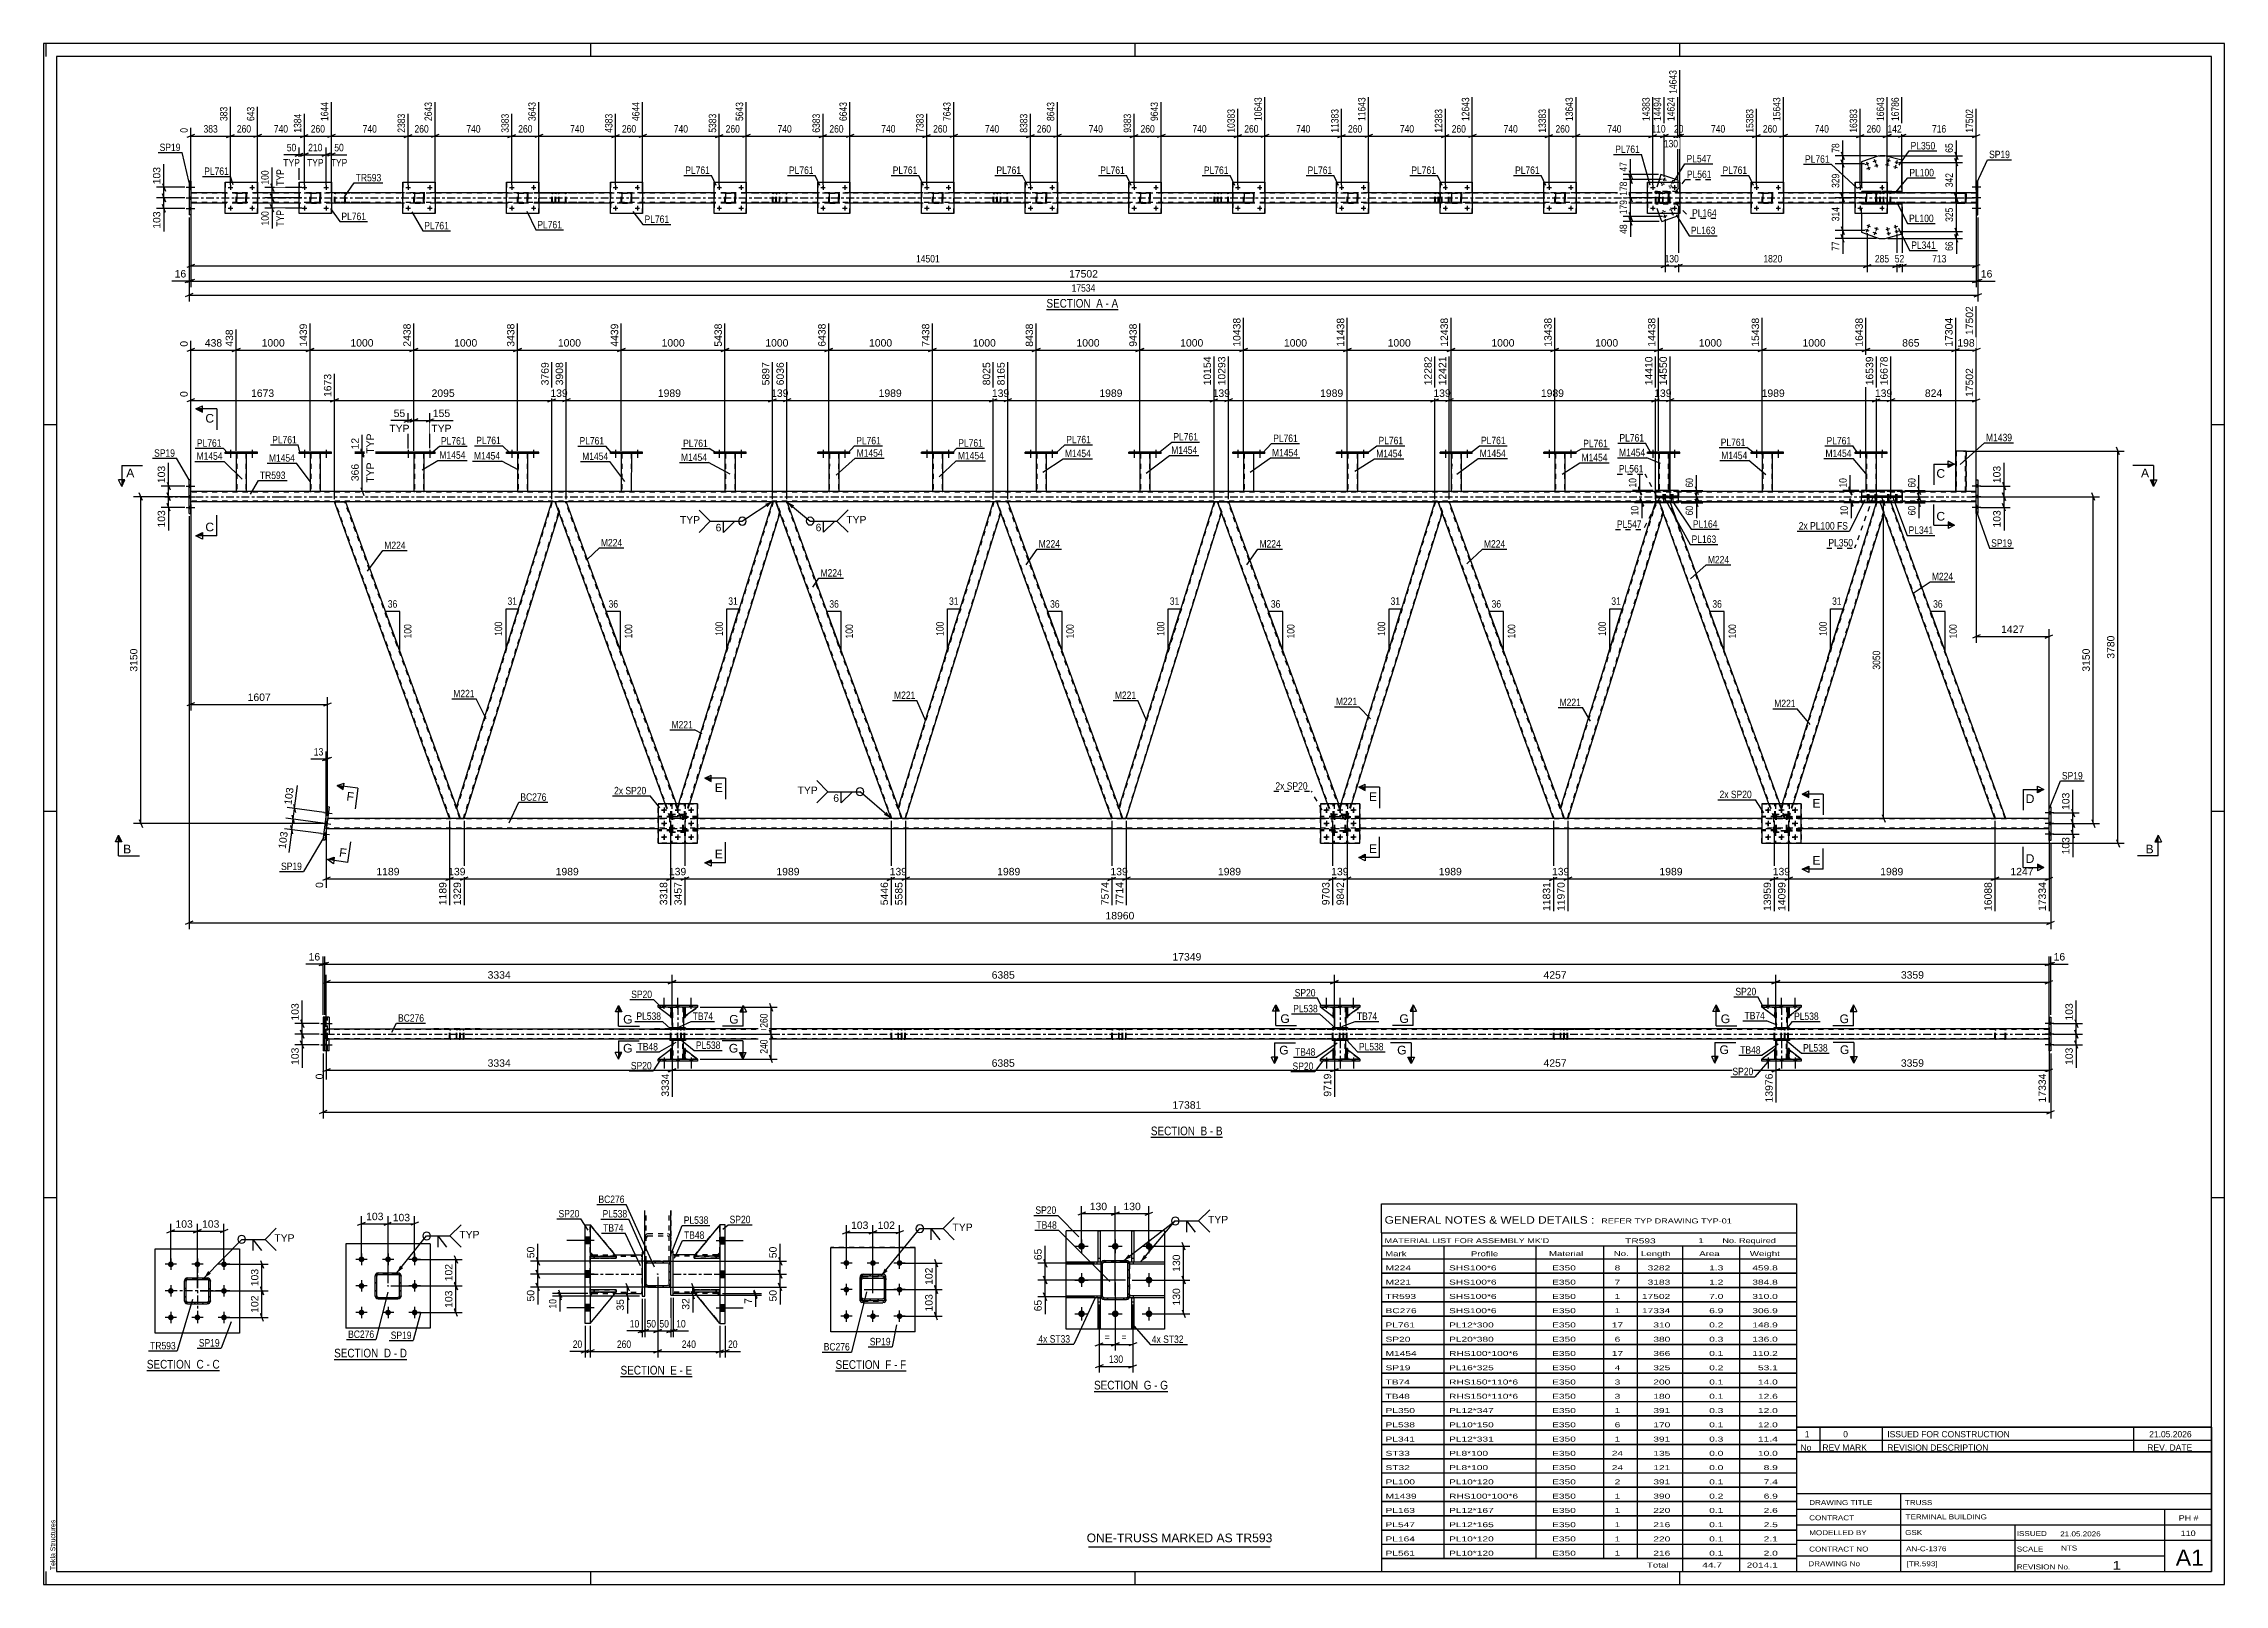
# Paper-space layout 'Layout1' of a CAD drawing. Header units: millimetres. Extents: x 0 to 841, y 0 to 594.
# The model-space entities are those that its viewports show. They can reach past a viewport. Long polylines and large blocks are cut down to what shows.
import ezdxf

# ---------------------------------------------------------------- set-up
doc = ezdxf.new("R2010")
doc.units = ezdxf.units.MM
doc.linetypes.add('DXK_LINE_DOT2', pattern=[3.9198, 1.9599, -1.9599])
doc.linetypes.add('DXK_LINE_DOT3', pattern=[5.9187, 2.979, -0.9799, 0.9799, -0.9799])
doc.layers.add('Viewport layer', color=7, linetype='Continuous', plot=False)
doc.styles.add('Arial', font='ARIAL.TTF', dxfattribs={"height": 0.2})
doc.styles.add('Arial Narrow', font='ARIALN.TTF', dxfattribs={"height": 0.2})

# ---------------------------------------------------------------- blocks, each defined once
blk = doc.blocks.new('Unknown-122571493-50 - 5925')
at = {"color": 6, "linetype": 'Continuous'}
blk.add_line((348.35, -344.93), (376.85, -344.93), dxfattribs=at)
at = {"color": 0, "linetype": 'Continuous'}
blk.add_wipeout([(366.46, -344.18), (366.46, -340.68), (348.35, -340.68), (348.35, -344.18)], dxfattribs=at)
blk.add_wipeout([(370.49, -344.18), (370.49, -340.68), (367.51, -340.68), (367.51, -344.18)], dxfattribs=at)
at = {"color": 7, "linetype": 'Continuous', "style": 'Arial Narrow'}
blk.add_text('SECTION ', height=3.34, dxfattribs=at).set_placement((348.35, -344.18))
at = {"color": 0, "linetype": 'Continuous'}
blk.add_wipeout([(372.82, -344.18), (372.82, -340.68), (371.54, -340.68), (371.54, -344.18)], dxfattribs=at)
blk.add_wipeout([(376.85, -344.18), (376.85, -340.68), (373.87, -340.68), (373.87, -344.18)], dxfattribs=at)
at = {"color": 7, "linetype": 'Continuous', "style": 'Arial Narrow'}
for s, p in [('G', (367.51, -344.18)), ('-', (371.54, -344.18)), ('G', (373.87, -344.18))]:
    blk.add_text(s, height=3.34, dxfattribs=at).set_placement(p)
blk = doc.blocks.new('Unknown-122571493-1113')
at = {"color": 5, "linetype": 'Continuous'}
for p, q in [((784.26, 174.68), (-56.74, 174.68)), ((-56.74, 174.68), (-56.74, -419.32)), ((-55.74, 169.68), (-55.74, 174.68)), ((779.26, 169.68), (-51.74, 169.68)), ((-51.74, 169.68), (-51.74, -414.32)), ((154.26, 169.68), (154.26, 174.68)), ((364.26, 169.68), (364.26, 174.68)), ((574.26, 169.68), (574.26, 174.68)), ((779.26, -414.32), (779.26, 169.68)), ((784.26, -419.32), (784.26, 174.68)), ((-51.74, 27.68), (-56.74, 27.68)), ((784.26, 27.68), (779.26, 27.68)), ((-51.74, -121.32), (-56.74, -121.32)), ((784.26, -121.32), (779.26, -121.32)), ((-51.74, -270.32), (-56.74, -270.32)), ((784.26, -270.32), (779.26, -270.32)), ((-56.74, -419.32), (784.26, -419.32)), ((-55.74, -419.32), (-55.74, -414.32)), ((-51.74, -414.32), (779.26, -414.32)), ((154.26, -419.32), (154.26, -414.32)), ((364.26, -419.32), (364.26, -414.32)), ((574.26, -419.32), (574.26, -414.32))]:
    blk.add_line(p, q, dxfattribs=at)
at = {"color": 174, "linetype": 'Continuous', "style": 'Arial'}
blk.add_text('Tekla Structures', height=1.9102, rotation=90, dxfattribs=at).set_placement((-52.24, -413.82))
blk = doc.blocks.new('Unknown-122571493-12 - 1230')
at = {"color": 6, "linetype": 'Continuous'}
blk.add_line((330.01, 72.15), (357.66, 72.15), dxfattribs=at)
at = {"color": 0, "linetype": 'Continuous'}
blk.add_wipeout([(348.12, 72.9), (348.12, 76.4), (330.01, 76.4), (330.01, 72.9)], dxfattribs=at)
blk.add_wipeout([(351.73, 72.9), (351.73, 76.4), (349.17, 76.4), (349.17, 72.9)], dxfattribs=at)
at = {"color": 7, "linetype": 'Continuous', "style": 'Arial Narrow'}
blk.add_text('SECTION ', height=3.34, dxfattribs=at).set_placement((330.01, 72.9))
at = {"color": 0, "linetype": 'Continuous'}
blk.add_wipeout([(354.05, 72.9), (354.05, 76.4), (352.78, 76.4), (352.78, 72.9)], dxfattribs=at)
blk.add_wipeout([(357.66, 72.9), (357.66, 76.4), (355.1, 76.4), (355.1, 72.9)], dxfattribs=at)
at = {"color": 7, "linetype": 'Continuous', "style": 'Arial Narrow'}
for s, p in [('A', (349.17, 72.9)), ('A', (355.1, 72.9)), ('-', (352.78, 72.9))]:
    blk.add_text(s, height=3.34, dxfattribs=at).set_placement(p)
blk = doc.blocks.new('Unknown-122571493-49 - 5718')
at = {"color": 6, "linetype": 'Continuous'}
blk.add_line((248.68, -336.99), (275.9, -336.99), dxfattribs=at)
at = {"color": 0, "linetype": 'Continuous'}
blk.add_wipeout([(266.79, -336.24), (266.79, -332.74), (248.68, -332.74), (248.68, -336.24)], dxfattribs=at)
blk.add_wipeout([(270.18, -336.24), (270.18, -332.74), (267.84, -332.74), (267.84, -336.24)], dxfattribs=at)
at = {"color": 7, "linetype": 'Continuous', "style": 'Arial Narrow'}
blk.add_text('SECTION ', height=3.34, dxfattribs=at).set_placement((248.68, -336.24))
at = {"color": 0, "linetype": 'Continuous'}
blk.add_wipeout([(272.5, -336.24), (272.5, -332.74), (271.23, -332.74), (271.23, -336.24)], dxfattribs=at)
blk.add_wipeout([(275.9, -336.24), (275.9, -332.74), (273.55, -332.74), (273.55, -336.24)], dxfattribs=at)
at = {"color": 7, "linetype": 'Continuous', "style": 'Arial Narrow'}
for s, p in [('F', (267.84, -336.24)), ('-', (271.23, -336.24)), ('F', (273.55, -336.24))]:
    blk.add_text(s, height=3.34, dxfattribs=at).set_placement(p)
blk = doc.blocks.new('Unknown-122571493-17 - 4373')
at = {"color": 6, "linetype": 'Continuous'}
blk.add_line((370.27, -246.92), (397.92, -246.92), dxfattribs=at)
at = {"color": 0, "linetype": 'Continuous'}
blk.add_wipeout([(388.38, -246.17), (388.38, -242.67), (370.27, -242.67), (370.27, -246.17)], dxfattribs=at)
blk.add_wipeout([(391.99, -246.17), (391.99, -242.67), (389.43, -242.67), (389.43, -246.17)], dxfattribs=at)
at = {"color": 7, "linetype": 'Continuous', "style": 'Arial Narrow'}
blk.add_text('SECTION ', height=3.34, dxfattribs=at).set_placement((370.27, -246.17))
at = {"color": 0, "linetype": 'Continuous'}
blk.add_wipeout([(394.31, -246.17), (394.31, -242.67), (393.04, -242.67), (393.04, -246.17)], dxfattribs=at)
blk.add_wipeout([(397.92, -246.17), (397.92, -242.67), (395.36, -242.67), (395.36, -246.17)], dxfattribs=at)
at = {"color": 7, "linetype": 'Continuous', "style": 'Arial Narrow'}
for s, p in [('B', (389.43, -246.17)), ('B', (395.36, -246.17)), ('-', (393.04, -246.17))]:
    blk.add_text(s, height=3.34, dxfattribs=at).set_placement(p)
blk = doc.blocks.new('Unknown-122571493-46 - 4892')
at = {"color": 6, "linetype": 'Continuous'}
blk.add_line((-16.93, -336.87), (11.14, -336.87), dxfattribs=at)
at = {"color": 0, "linetype": 'Continuous'}
blk.add_wipeout([(1.18, -336.12), (1.18, -332.62), (-16.93, -332.62), (-16.93, -336.12)], dxfattribs=at)
blk.add_wipeout([(5, -336.12), (5, -332.62), (2.23, -332.62), (2.23, -336.12)], dxfattribs=at)
at = {"color": 7, "linetype": 'Continuous', "style": 'Arial Narrow'}
blk.add_text('SECTION ', height=3.34, dxfattribs=at).set_placement((-16.93, -336.12))
at = {"color": 0, "linetype": 'Continuous'}
blk.add_wipeout([(7.33, -336.12), (7.33, -332.62), (6.05, -332.62), (6.05, -336.12)], dxfattribs=at)
blk.add_wipeout([(11.14, -336.12), (11.14, -332.62), (8.38, -332.62), (8.38, -336.12)], dxfattribs=at)
at = {"color": 7, "linetype": 'Continuous', "style": 'Arial Narrow'}
for s, p in [('C', (2.23, -336.12)), ('-', (6.05, -336.12)), ('C', (8.38, -336.12))]:
    blk.add_text(s, height=3.34, dxfattribs=at).set_placement(p)
blk = doc.blocks.new('Unknown-122571493-47 - 5168')
at = {"color": 6, "linetype": 'Continuous'}
blk.add_line((55.31, -332.57), (83.38, -332.57), dxfattribs=at)
at = {"color": 0, "linetype": 'Continuous'}
blk.add_wipeout([(73.42, -331.82), (73.42, -328.32), (55.31, -328.32), (55.31, -331.82)], dxfattribs=at)
blk.add_wipeout([(77.24, -331.82), (77.24, -328.32), (74.47, -328.32), (74.47, -331.82)], dxfattribs=at)
at = {"color": 7, "linetype": 'Continuous', "style": 'Arial Narrow'}
blk.add_text('SECTION ', height=3.34, dxfattribs=at).set_placement((55.31, -331.82))
at = {"color": 0, "linetype": 'Continuous'}
blk.add_wipeout([(79.56, -331.82), (79.56, -328.32), (78.29, -328.32), (78.29, -331.82)], dxfattribs=at)
blk.add_wipeout([(83.38, -331.82), (83.38, -328.32), (80.61, -328.32), (80.61, -331.82)], dxfattribs=at)
at = {"color": 7, "linetype": 'Continuous', "style": 'Arial Narrow'}
for s, p in [('D', (74.47, -331.82)), ('-', (78.29, -331.82)), ('D', (80.61, -331.82))]:
    blk.add_text(s, height=3.34, dxfattribs=at).set_placement(p)
blk = doc.blocks.new('Unknown-122571493-48 - 5407')
at = {"color": 6, "linetype": 'Continuous'}
blk.add_line((165.76, -339.16), (193.41, -339.16), dxfattribs=at)
at = {"color": 0, "linetype": 'Continuous'}
blk.add_wipeout([(183.87, -338.41), (183.87, -334.91), (165.76, -334.91), (165.76, -338.41)], dxfattribs=at)
blk.add_wipeout([(187.48, -338.41), (187.48, -334.91), (184.92, -334.91), (184.92, -338.41)], dxfattribs=at)
at = {"color": 7, "linetype": 'Continuous', "style": 'Arial Narrow'}
blk.add_text('SECTION ', height=3.34, dxfattribs=at).set_placement((165.76, -338.41))
at = {"color": 0, "linetype": 'Continuous'}
blk.add_wipeout([(189.8, -338.41), (189.8, -334.91), (188.53, -334.91), (188.53, -338.41)], dxfattribs=at)
blk.add_wipeout([(193.41, -338.41), (193.41, -334.91), (190.85, -334.91), (190.85, -338.41)], dxfattribs=at)
at = {"color": 7, "linetype": 'Continuous', "style": 'Arial Narrow'}
for s, p in [('E', (184.92, -338.41)), ('E', (190.85, -338.41)), ('-', (188.53, -338.41))]:
    blk.add_text(s, height=3.34, dxfattribs=at).set_placement(p)
blk = doc.blocks.new('Part-122571493-5965 - 5925')
at = {"color": 2, "linetype": 'Continuous'}
for p, q in [((349.92, -295.09), (349.92, -282.98)), ((349.92, -282.98), (350.72, -282.98)), ((350.72, -282.98), (350.72, -295.09)), ((350.72, -295.09), (349.92, -295.09))]:
    blk.add_line(p, q, dxfattribs=at)
at = {"color": 7, "linetype": 'DXK_LINE_DOT2'}
blk.add_line((349.92, -293.59), (350.72, -293.59), dxfattribs=at)
blk = doc.blocks.new('Part-122571493-5970 - 5925')
at = {"color": 2, "linetype": 'Continuous'}
for p, q in [((362.92, -295.09), (362.92, -282.98)), ((362.92, -282.98), (363.72, -282.98)), ((363.72, -282.98), (363.72, -295.09)), ((363.72, -295.09), (362.92, -295.09))]:
    blk.add_line(p, q, dxfattribs=at)
at = {"color": 7, "linetype": 'DXK_LINE_DOT2'}
blk.add_line((362.92, -293.59), (363.72, -293.59), dxfattribs=at)
blk = doc.blocks.new('Part-122571493-5975 - 5925')
at = {"color": 2, "linetype": 'Continuous'}
for p, q in [((349.92, -320.98), (349.92, -308.89)), ((349.92, -308.89), (350.72, -308.89)), ((350.72, -308.89), (350.72, -320.98)), ((350.72, -320.98), (349.92, -320.98))]:
    blk.add_line(p, q, dxfattribs=at)
at = {"color": 7, "linetype": 'DXK_LINE_DOT2'}
blk.add_line((349.92, -310.39), (350.72, -310.39), dxfattribs=at)
blk = doc.blocks.new('Part-122571493-5980 - 5925')
at = {"color": 2, "linetype": 'Continuous'}
for p, q in [((362.92, -320.98), (362.92, -308.89)), ((362.92, -308.89), (363.72, -308.89)), ((363.72, -308.89), (363.72, -320.98)), ((363.72, -320.98), (362.92, -320.98))]:
    blk.add_line(p, q, dxfattribs=at)
at = {"color": 7, "linetype": 'DXK_LINE_DOT2'}
blk.add_line((362.92, -310.39), (363.72, -310.39), dxfattribs=at)
blk = doc.blocks.new('Part-122571493-6009 - 5925')
at = {"color": 2, "linetype": 'Continuous'}
for p, q in [((362.04, -295.08), (362.04, -295.69)), ((362.92, -295.08), (362.04, -295.08)), ((375.54, -295.88), (362.04, -295.88)), ((375.54, -295.08), (363.72, -295.08)), ((375.54, -295.08), (375.54, -295.88))]:
    blk.add_line(p, q, dxfattribs=at)
at = {"color": 7, "linetype": 'DXK_LINE_DOT2'}
for p, q in [((362.04, -295.69), (362.04, -295.88)), ((363.72, -295.08), (362.92, -295.08)), ((363.54, -295.88), (363.54, -295.08))]:
    blk.add_line(p, q, dxfattribs=at)
blk = doc.blocks.new('Part-122571493-5985 - 5925')
at = {"linetype": 'Continuous'}
h = blk.add_hatch(dxfattribs=at)
h.set_pattern_fill('', scale=0.7, style=0, pattern_type=0)
h.set_pattern_definition([(45, (361.6837, -294.8375), (-1.57154, 1.57154), [])])
h.paths.add_polyline_path([(361.94, -295.23), (361.68, -294.84), (361.29, -294.58), (360.84, -294.49), (352.24, -294.49), (351.78, -294.58), (351.39, -294.84), (351.13, -295.23), (351.04, -295.69), (351.04, -308.29), (351.13, -308.75), (351.39, -309.13), (351.78, -309.39), (352.24, -309.49), (360.84, -309.49), (361.29, -309.39), (361.68, -309.13), (361.94, -308.75), (362.04, -308.29), (362.04, -295.69)])
h.paths.add_polyline_path([(361.44, -308.29), (361.39, -308.52), (361.26, -308.71), (361.06, -308.84), (360.84, -308.89), (352.24, -308.89), (352.01, -308.84), (351.81, -308.71), (351.68, -308.52), (351.64, -308.29), (351.64, -295.69), (351.68, -295.46), (351.81, -295.26), (352.01, -295.13), (352.24, -295.09), (360.84, -295.09), (361.06, -295.13), (361.26, -295.26), (361.39, -295.46), (361.44, -295.69)])
at = {"color": 7, "linetype": 'DXK_LINE_DOT2'}
for p, q in [((351.04, -295.69), (351.13, -295.23)), ((351.04, -295.69), (351.04, -308.29)), ((351.68, -295.46), (351.64, -295.69)), ((351.64, -308.29), (351.64, -295.69)), ((351.81, -295.26), (351.68, -295.46)), ((351.78, -294.58), (352.24, -294.49)), ((352.01, -295.13), (351.81, -295.26)), ((352.24, -295.09), (352.01, -295.13)), ((352.24, -294.49), (360.84, -294.49)), ((360.84, -295.09), (352.24, -295.09)), ((360.84, -294.49), (361.29, -294.58)), ((361.06, -295.13), (360.84, -295.09)), ((361.26, -295.26), (361.06, -295.13)), ((361.39, -295.46), (361.26, -295.26)), ((361.44, -295.69), (361.39, -295.46)), ((361.44, -308.29), (361.44, -295.69)), ((361.94, -295.23), (362.04, -295.69)), ((362.04, -295.69), (362.04, -308.29)), ((351.13, -308.75), (351.04, -308.29)), ((351.64, -308.29), (351.68, -308.52)), ((351.68, -308.52), (351.81, -308.71)), ((352.24, -309.49), (351.78, -309.39)), ((351.81, -308.71), (352.01, -308.84)), ((352.01, -308.84), (352.24, -308.89)), ((352.24, -308.89), (360.84, -308.89)), ((352.24, -309.49), (360.84, -309.49)), ((360.84, -308.89), (361.06, -308.84)), ((361.29, -309.39), (360.84, -309.49)), ((361.06, -308.84), (361.26, -308.71)), ((361.26, -308.71), (361.39, -308.52)), ((361.39, -308.52), (361.44, -308.29)), ((362.04, -308.29), (361.94, -308.75))]:
    blk.add_line(p, q, dxfattribs=at)
at = {"color": 2, "linetype": 'Continuous'}
for p, q in [((351.13, -295.23), (351.04, -295.69)), ((351.04, -308.29), (351.04, -295.69)), ((351.64, -295.69), (351.68, -295.46)), ((351.64, -308.29), (351.64, -295.69)), ((351.68, -295.46), (351.81, -295.26)), ((352.24, -294.49), (351.78, -294.58)), ((351.81, -295.26), (352.01, -295.13)), ((352.01, -295.13), (352.24, -295.09)), ((352.24, -294.49), (360.84, -294.49)), ((352.24, -295.09), (360.84, -295.09)), ((361.29, -294.58), (360.84, -294.49)), ((360.84, -295.09), (361.06, -295.13)), ((361.06, -295.13), (361.26, -295.26)), ((361.26, -295.26), (361.39, -295.46)), ((361.39, -295.46), (361.44, -295.69)), ((361.44, -308.29), (361.44, -295.69)), ((362.04, -295.69), (361.94, -295.23)), ((362.04, -308.29), (362.04, -295.69)), ((351.04, -308.29), (351.13, -308.75)), ((351.68, -308.52), (351.64, -308.29)), ((351.81, -308.71), (351.68, -308.52)), ((351.78, -309.39), (352.24, -309.49)), ((352.01, -308.84), (351.81, -308.71)), ((352.24, -308.89), (352.01, -308.84)), ((352.24, -308.89), (360.84, -308.89)), ((352.24, -309.49), (360.84, -309.49)), ((361.06, -308.84), (360.84, -308.89)), ((360.84, -309.49), (361.29, -309.39)), ((361.26, -308.71), (361.06, -308.84)), ((361.39, -308.52), (361.26, -308.71)), ((361.44, -308.29), (361.39, -308.52)), ((361.94, -308.75), (362.04, -308.29))]:
    blk.add_line(p, q, dxfattribs=at)
at = {"color": 7, "linetype": 'DXK_LINE_DOT3'}
blk.add_line((356.54, -301.99), (356.54, -301.99), dxfattribs=at)
at = {"color": 7, "linetype": 'DXK_LINE_DOT2'}
for centre, start, end in [((352.24, -295.69), 112.50001, 157.50001), ((360.84, -295.69), 22.50001, 67.50001), ((352.24, -308.29), 202.50001, 247.50001), ((360.84, -308.29), 292.50001, 337.50001)]:
    blk.add_arc(centre, 1.2, start, end, dxfattribs=at)
at = {"color": 2, "linetype": 'Continuous'}
for centre, start, end in [((352.24, -295.69), 112.50001, 157.50001), ((360.84, -295.69), 22.50001, 67.50001), ((352.24, -308.29), 202.50001, 247.50001), ((360.84, -308.29), 292.50001, 337.50001)]:
    blk.add_arc(centre, 1.2, start, end, dxfattribs=at)
blk = doc.blocks.new('Part-122571493-6014 - 5925')
at = {"color": 2, "linetype": 'Continuous'}
for p, q in [((375.54, -308.08), (362.04, -308.08)), ((362.04, -308.88), (362.04, -308.28)), ((375.54, -308.88), (362.04, -308.88)), ((375.54, -308.08), (375.54, -308.88))]:
    blk.add_line(p, q, dxfattribs=at)
at = {"color": 7, "linetype": 'DXK_LINE_DOT2'}
for p, q in [((362.04, -308.28), (362.04, -308.08)), ((363.54, -308.88), (363.54, -308.08))]:
    blk.add_line(p, q, dxfattribs=at)
blk = doc.blocks.new('Part-122571493-6019 - 5925')
at = {"color": 2, "linetype": 'Continuous'}
for p, q in [((337.54, -295.88), (337.54, -295.08)), ((349.92, -295.08), (337.54, -295.08)), ((351.04, -295.88), (337.54, -295.88)), ((351.04, -295.08), (350.72, -295.08)), ((351.04, -295.69), (351.04, -295.08))]:
    blk.add_line(p, q, dxfattribs=at)
at = {"color": 7, "linetype": 'DXK_LINE_DOT2'}
for p, q in [((349.54, -295.88), (349.54, -295.08)), ((350.72, -295.08), (349.92, -295.08)), ((351.04, -295.69), (351.04, -295.88))]:
    blk.add_line(p, q, dxfattribs=at)
blk = doc.blocks.new('Part-122571493-6024 - 5925')
at = {"color": 2, "linetype": 'Continuous'}
for p, q in [((337.54, -308.08), (351.04, -308.08)), ((337.54, -308.08), (337.54, -308.88)), ((351.04, -308.88), (337.54, -308.88)), ((351.04, -308.88), (351.04, -308.29))]:
    blk.add_line(p, q, dxfattribs=at)
at = {"color": 7, "linetype": 'DXK_LINE_DOT2'}
for p, q in [((349.54, -308.88), (349.54, -308.08)), ((351.04, -308.08), (351.04, -308.29))]:
    blk.add_line(p, q, dxfattribs=at)
blk = doc.blocks.new('Part-122571493-6033 - 5925')
at = {"color": 2, "linetype": 'Continuous'}
for p, q in [((375.54, -282.99), (337.54, -282.99)), ((337.54, -320.99), (337.54, -282.99)), ((375.54, -282.99), (375.54, -320.99)), ((375.54, -320.99), (337.54, -320.99))]:
    blk.add_line(p, q, dxfattribs=at)
blk = doc.blocks.new('Bolt-122571493-6125 - 5925')
at = {"linetype": 'Continuous'}
for points in [[(344.84, -288.99, -1), (342.24, -288.99, -1)], [(357.84, -288.99, -1), (355.24, -288.99, -1)], [(370.84, -288.99, -1), (368.24, -288.99, -1)], [(344.84, -301.99, -1), (342.24, -301.99, -1)], [(370.84, -301.99, -1), (368.24, -301.99, -1)], [(344.84, -314.99, -1), (342.24, -314.99, -1)], [(357.84, -314.99, -1), (355.24, -314.99, -1)], [(370.84, -314.99, -1), (368.24, -314.99, -1)]]:
    blk.add_hatch(color=1, dxfattribs=at).paths.add_polyline_path(points)
at = {"color": 1, "linetype": 'Continuous'}
for p, q in [((340.94, -288.99), (346.14, -288.99)), ((343.54, -286.39), (343.54, -291.59)), ((353.94, -288.99), (359.14, -288.99)), ((356.54, -286.39), (356.54, -291.59)), ((366.94, -288.99), (372.14, -288.99)), ((369.54, -286.39), (369.54, -291.59)), ((340.94, -301.99), (346.14, -301.99)), ((343.54, -299.39), (343.54, -304.59)), ((366.94, -301.99), (372.14, -301.99)), ((369.54, -299.39), (369.54, -304.59)), ((340.94, -314.99), (346.14, -314.99)), ((343.54, -312.39), (343.54, -317.59)), ((353.94, -314.99), (359.14, -314.99)), ((356.54, -312.39), (356.54, -317.59)), ((366.94, -314.99), (372.14, -314.99)), ((369.54, -312.39), (369.54, -317.59))]:
    blk.add_line(p, q, dxfattribs=at)
blk = doc.blocks.new('Part-122571493-2629 - 2452')
at = {"color": 7, "linetype": 'DXK_LINE_DOT2'}
for p, q in [((190.37, -123.25), (190.37, -118.4)), ((190.37, -118.4), (190.69, -118.4)), ((190.37, -122.65), (190.69, -122.65)), ((190.69, -123.25), (190.37, -123.25)), ((190.69, -118.4), (190.69, -123.25))]:
    blk.add_line(p, q, dxfattribs=at)
blk = doc.blocks.new('Part-122571493-2484 - 2452')
at = {"color": 7, "linetype": 'DXK_LINE_DOT2'}
for p, q in [((621.09, -123.24), (615.69, -123.24)), ((615.69, -123.24), (615.69, -123.56)), ((615.69, -123.56), (621.09, -123.56)), ((616.29, -123.56), (616.29, -123.24)), ((621.09, -123.56), (621.09, -123.24))]:
    blk.add_line(p, q, dxfattribs=at)
blk = doc.blocks.new('Part-122571493-2518 - 2452')
at = {"color": 7, "linetype": 'DXK_LINE_DOT2'}
for p, q in [((605.88, -133.6), (605.88, -118.4)), ((605.88, -118.4), (621.08, -118.4)), ((621.08, -118.4), (621.08, -133.6)), ((621.08, -133.6), (605.88, -133.6))]:
    blk.add_line(p, q, dxfattribs=at)
blk = doc.blocks.new('Bolt-122571493-2454 - 2452')
at = {"linetype": 'Continuous'}
for points in [[(654.73, 0.24), (654.01, 0.24), (654.01, -0.24), (654.73, -0.24)], [(655.2, 0.24), (654.48, 0.24), (654.48, -0.24), (655.2, -0.24)], [(657.83, 0.24), (657.11, 0.24), (657.11, -0.24), (657.83, -0.24)], [(658.29, 0.24), (657.57, 0.24), (657.57, -0.24), (658.29, -0.24)]]:
    blk.add_hatch(color=1, dxfattribs=at).paths.add_polyline_path(points)
at = {"color": 1, "linetype": 'Continuous'}
for p, q in [((654.01, 0.24), (654.01, -0.24)), ((654.37, 1.04), (654.37, -1.96)), ((654.48, 0.24), (654.48, -0.24)), ((654.73, 0.24), (654.73, -0.24)), ((654.84, 1.04), (654.84, -1.96)), ((655.2, 0.24), (655.2, -0.24)), ((657.11, 0.24), (657.11, -0.24)), ((657.47, 1.04), (657.47, -1.96)), ((657.57, 0.24), (657.57, -0.24)), ((657.83, 0.24), (657.83, -0.24)), ((657.93, 1.04), (657.93, -1.96)), ((658.29, 0.24), (658.29, -0.24))]:
    blk.add_line(p, q, dxfattribs=at)
blk = doc.blocks.new('Part-122571493-2455 - 2452')
at = {"color": 7, "linetype": 'DXK_LINE_DOT2'}
for p, q in [((450.82, -123.24), (445.42, -123.24)), ((445.42, -123.24), (445.42, -123.56)), ((445.42, -123.56), (450.82, -123.56)), ((446.02, -123.56), (446.02, -123.24)), ((450.82, -123.56), (450.82, -123.24))]:
    blk.add_line(p, q, dxfattribs=at)
blk = doc.blocks.new('Part-122571493-2601 - 2452')
at = {"color": 7, "linetype": 'DXK_LINE_DOT2'}
for p, q in [((445.77, -128.76), (446.09, -128.76)), ((445.77, -128.76), (445.77, -133.6)), ((445.77, -129.36), (446.09, -129.36)), ((446.09, -133.6), (445.77, -133.6)), ((446.09, -128.76), (446.09, -133.6))]:
    blk.add_line(p, q, dxfattribs=at)
blk = doc.blocks.new('Part-122571493-2665 - 2452')
at = {"color": 2, "linetype": 'Continuous'}
for p, q in [((51.04, -132.36), (52.73, -119.47)), ((53.37, -119.56), (51.67, -132.44)), ((52.73, -119.47), (53.37, -119.56)), ((51.67, -132.44), (51.04, -132.36))]:
    blk.add_line(p, q, dxfattribs=at)
blk = doc.blocks.new('Part-122571493-2456 - 2452')
at = {"color": 7, "linetype": 'DXK_LINE_DOT2'}
for p, q in [((441.02, -123.48), (441.05, -123.3)), ((441.05, -123.3), (441.02, -123.48)), ((441.02, -128.52), (441.02, -123.48)), ((441.26, -123.48), (441.27, -123.39)), ((441.26, -128.52), (441.26, -123.48)), ((441.27, -123.39), (441.33, -123.31)), ((441.31, -123.04), (441.5, -123)), ((441.5, -123), (441.31, -123.04)), ((441.33, -123.31), (441.4, -123.26)), ((441.4, -123.26), (441.5, -123.24)), ((444.94, -123), (441.5, -123)), ((441.5, -123.24), (444.94, -123.24)), ((444.94, -123), (445.12, -123.04)), ((445.12, -123.04), (444.94, -123)), ((444.94, -123.24), (445.03, -123.26)), ((445.03, -123.26), (445.11, -123.31)), ((445.11, -123.31), (445.16, -123.39)), ((445.16, -123.39), (445.18, -123.48)), ((445.18, -128.52), (445.18, -123.48)), ((445.38, -123.3), (445.42, -123.48)), ((445.42, -123.48), (445.38, -123.3)), ((445.42, -128.52), (445.42, -123.48)), ((441.05, -128.7), (441.02, -128.52)), ((441.02, -128.52), (441.05, -128.7)), ((441.27, -128.61), (441.26, -128.52)), ((441.33, -128.69), (441.27, -128.61)), ((441.5, -129), (441.31, -128.96)), ((441.31, -128.96), (441.5, -129)), ((441.4, -128.74), (441.33, -128.69)), ((441.5, -128.76), (441.4, -128.74)), ((444.94, -128.76), (441.5, -128.76)), ((444.94, -129), (441.5, -129)), ((445.03, -128.74), (444.94, -128.76)), ((445.12, -128.96), (444.94, -129)), ((444.94, -129), (445.12, -128.96)), ((445.11, -128.69), (445.03, -128.74)), ((445.16, -128.61), (445.11, -128.69)), ((445.18, -128.52), (445.16, -128.61)), ((445.42, -128.52), (445.38, -128.7)), ((445.38, -128.7), (445.42, -128.52))]:
    blk.add_line(p, q, dxfattribs=at)
at = {"color": 7, "linetype": 'DXK_LINE_DOT3'}
blk.add_line((443.22, -126), (443.22, -126), dxfattribs=at)
at = {"color": 7, "linetype": 'DXK_LINE_DOT2'}
for centre, start, end in [((441.5, -123.48), 112.50001, 157.50001), ((441.5, -123.48), 112.50001, 157.50001), ((444.94, -123.48), 22.50001, 67.50001), ((444.94, -123.48), 22.50001, 67.50001), ((441.5, -128.52), 202.50001, 247.50001), ((441.5, -128.52), 202.50001, 247.50001), ((444.94, -128.52), 292.50001, 337.50001), ((444.94, -128.52), 292.50001, 337.50001)]:
    blk.add_arc(centre, 0.48, start, end, dxfattribs=at)
blk = doc.blocks.new('Part-122571493-2584 - 2452')
at = {"color": 2, "linetype": 'Continuous'}
for p, q in [((660.03, 2.4), (644.37, 2.4)), ((644.37, 2.4), (644.37, 0.24)), ((660.03, 2.4), (660.03, 0.24)), ((644.37, -2.4), (644.37, -0.24)), ((660.03, -2.4), (644.37, -2.4)), ((660.03, -0.24), (660.03, -2.4))]:
    blk.add_line(p, q, dxfattribs=at)
at = {"color": 7, "linetype": 'DXK_LINE_DOT2'}
for p, q in [((644.37, -0.24), (644.37, 0.24)), ((660.03, -0.24), (660.03, 0.24))]:
    blk.add_line(p, q, dxfattribs=at)
blk = doc.blocks.new('Part-122571493-2776 - 2452')
at = {"color": 2, "linetype": 'Continuous'}
for p, q in [((309.5, -2), (272.8, -119.75)), ((275.67, -124), (312.37, -6.25)), ((310.82, -2), (309.5, -2)), ((312.37, -6.25), (310.82, -2)), ((274.35, -124), (272.8, -119.75)), ((274.35, -124), (275.16, -124)), ((275.63, -124), (275.16, -124)), ((275.63, -124), (275.67, -124))]:
    blk.add_line(p, q, dxfattribs=at)
at = {"color": 7, "linetype": 'DXK_LINE_DOT2'}
for p, q in [((309.75, -2), (272.94, -120.12)), ((312.23, -5.88), (275.41, -124)), ((275.16, -124), (275.52, -124))]:
    blk.add_line(p, q, dxfattribs=at)
blk = doc.blocks.new('Part-122571493-2473 - 2452')
at = {"color": 2, "linetype": 'Continuous'}
for p, q in [((99.82, -124), (55.42, -2)), ((55.42, -2), (59.68, -2)), ((59.68, -2), (102.53, -119.75)), ((104.04, -124), (99.82, -124)), ((104.08, -124), (104.04, -124))]:
    blk.add_line(p, q, dxfattribs=at)
at = {"color": 7, "linetype": 'DXK_LINE_DOT2'}
for p, q in [((100.08, -124), (55.67, -2)), ((55.67, -2), (55.69, -2)), ((103.82, -124), (59.42, -2)), ((100.08, -124), (100.1, -124)), ((104.08, -124), (102.53, -119.75))]:
    blk.add_line(p, q, dxfattribs=at)
blk = doc.blocks.new('Part-122571493-2457 - 2452')
at = {"color": 7, "linetype": 'DXK_LINE_DOT2'}
for p, q in [((446.09, -128.76), (445.77, -128.76)), ((445.77, -128.76), (445.77, -133.6)), ((445.77, -129.36), (446.09, -129.36)), ((445.77, -133.6), (446.09, -133.6)), ((446.09, -128.76), (446.09, -133.6))]:
    blk.add_line(p, q, dxfattribs=at)
blk = doc.blocks.new('Part-122571493-2538 - 2452')
at = {"color": 2, "linetype": 'Continuous'}
for p, q in [((206.03, 16.64), (206.02, 2)), ((210.02, 2), (210.03, 16.64)), ((206.06, 2), (206.02, 2)), ((206.16, 2), (206.06, 2)), ((206.32, 2), (206.16, 2)), ((209.73, 2), (206.32, 2)), ((209.88, 2), (209.73, 2)), ((209.99, 2), (209.88, 2)), ((209.99, 2), (210.02, 2))]:
    blk.add_line(p, q, dxfattribs=at)
at = {"color": 7, "linetype": 'DXK_LINE_DOT2'}
for p, q in [((206.03, 16.64), (206.03, 16.64)), ((206.03, 16.64), (206.03, 16.64)), ((206.03, 16.64), (206.03, 16.64)), ((206.06, 16.64), (206.03, 16.64)), ((206.03, 16.64), (206.06, 16.64)), ((206.17, 16.64), (206.06, 16.64)), ((206.06, 16.64), (206.17, 16.64)), ((206.32, 16.64), (206.17, 16.64)), ((206.17, 16.64), (206.32, 16.64)), ((206.27, 16.64), (206.26, 2)), ((206.27, 16.64), (206.27, 16.64)), ((206.28, 16.64), (206.27, 16.64)), ((206.27, 16.64), (206.28, 16.64)), ((206.34, 16.64), (206.28, 16.64)), ((206.28, 16.64), (206.34, 16.64)), ((209.73, 16.64), (206.32, 16.64)), ((209.73, 16.64), (206.32, 16.64)), ((209.64, 16.64), (206.34, 16.64)), ((206.34, 16.64), (206.41, 16.64)), ((209.72, 16.64), (206.41, 16.64)), ((209.72, 16.64), (209.64, 16.64)), ((209.77, 16.64), (209.72, 16.64)), ((209.72, 16.64), (209.77, 16.64)), ((209.73, 16.64), (209.89, 16.64)), ((209.89, 16.64), (209.73, 16.64)), ((209.79, 16.64), (209.77, 16.64)), ((209.77, 16.64), (209.79, 16.64)), ((209.79, 16.64), (209.78, 2)), ((209.79, 16.64), (209.79, 16.64)), ((209.89, 16.64), (209.99, 16.64)), ((209.99, 16.64), (209.89, 16.64)), ((209.99, 16.64), (210.03, 16.64)), ((210.03, 16.64), (209.99, 16.64)), ((210.03, 16.64), (210.03, 16.64)), ((210.03, 16.64), (210.03, 16.64)), ((210.03, 16.64), (210.03, 16.64)), ((206.02, 2), (206.06, 2)), ((206.06, 2), (206.16, 2)), ((206.16, 2), (206.32, 2)), ((206.28, 2), (206.26, 2)), ((206.26, 2), (206.28, 2)), ((206.33, 2), (206.28, 2)), ((206.28, 2), (206.32, 2)), ((209.73, 2), (206.32, 2)), ((206.32, 2), (206.33, 2)), ((209.63, 2), (206.33, 2)), ((206.33, 2), (206.41, 2)), ((209.71, 2), (206.41, 2)), ((209.71, 2), (209.63, 2)), ((209.76, 2), (209.71, 2)), ((209.71, 2), (209.76, 2)), ((209.73, 2), (209.88, 2)), ((209.78, 2), (209.76, 2)), ((209.76, 2), (209.78, 2)), ((209.88, 2), (209.99, 2)), ((209.99, 2), (210.02, 2)), ((210.02, 2), (210.02, 2)), ((210.02, 2), (210.02, 2)), ((210.02, 2), (210.02, 2)), ((210.02, 2), (210.02, 2))]:
    blk.add_line(p, q, dxfattribs=at)
blk = doc.blocks.new('Part-122571493-2607 - 2452')
at = {"color": 7, "linetype": 'DXK_LINE_DOT2'}
for p, q in [((185.61, -128.44), (180.21, -128.44)), ((180.21, -128.44), (180.21, -128.76)), ((185.61, -128.76), (180.21, -128.76)), ((185.01, -128.76), (185.01, -128.44)), ((185.61, -128.76), (185.61, -128.44))]:
    blk.add_line(p, q, dxfattribs=at)
blk = doc.blocks.new('Part-122571493-2474 - 2452')
at = {"color": 7, "linetype": 'DXK_LINE_DOT2'}
for p, q in [((615.69, -128.76), (615.69, -128.44)), ((615.69, -128.44), (621.09, -128.44)), ((621.09, -128.76), (615.69, -128.76)), ((616.29, -128.76), (616.29, -128.44)), ((621.09, -128.44), (621.09, -128.76))]:
    blk.add_line(p, q, dxfattribs=at)
blk = doc.blocks.new('Part-122571493-2458 - 2452')
at = {"color": 7, "linetype": 'DXK_LINE_DOT2'}
for p, q in [((440.89, -128.76), (440.57, -128.76)), ((440.57, -128.76), (440.57, -133.6)), ((440.57, -129.36), (440.89, -129.36)), ((440.57, -133.6), (440.89, -133.6)), ((440.89, -128.76), (440.89, -133.6))]:
    blk.add_line(p, q, dxfattribs=at)
blk = doc.blocks.new('Part-122571493-2475 - 2452')
at = {"color": 7, "linetype": 'DXK_LINE_DOT2'}
for p, q in [((445.77, -123.24), (445.77, -118.4)), ((445.77, -118.4), (446.09, -118.4)), ((445.77, -122.64), (446.09, -122.64)), ((446.09, -123.24), (445.77, -123.24)), ((446.09, -118.4), (446.09, -123.24))]:
    blk.add_line(p, q, dxfattribs=at)
blk = doc.blocks.new('Part-122571493-2476 - 2452')
at = {"color": 7, "linetype": 'DXK_LINE_DOT2'}
for p, q in [((440.57, -123.24), (440.57, -118.4)), ((440.57, -118.4), (440.89, -118.4)), ((440.57, -122.64), (440.89, -122.64)), ((440.89, -123.24), (440.57, -123.24)), ((440.89, -118.4), (440.89, -123.24))]:
    blk.add_line(p, q, dxfattribs=at)
blk = doc.blocks.new('Part-122571493-2477 - 2452')
at = {"color": 7, "linetype": 'DXK_LINE_DOT2'}
for p, q in [((441.02, -128.44), (435.62, -128.44)), ((435.62, -128.44), (435.62, -128.76)), ((441.02, -128.76), (435.62, -128.76)), ((440.42, -128.76), (440.42, -128.44)), ((441.02, -128.76), (441.02, -128.44))]:
    blk.add_line(p, q, dxfattribs=at)
blk = doc.blocks.new('Part-122571493-2478 - 2452')
at = {"color": 7, "linetype": 'DXK_LINE_DOT2'}
for p, q in [((190.69, -128.77), (190.37, -128.77)), ((190.37, -128.77), (190.37, -133.6)), ((190.37, -129.37), (190.69, -129.37)), ((190.37, -133.6), (190.69, -133.6)), ((190.69, -128.77), (190.69, -133.6))]:
    blk.add_line(p, q, dxfattribs=at)
blk = doc.blocks.new('Part-122571493-2602 - 2452')
at = {"color": 7, "linetype": 'DXK_LINE_DOT2'}
for p, q in [((616.36, -128.77), (616.04, -128.77)), ((616.04, -128.77), (616.04, -133.6)), ((616.04, -129.37), (616.36, -129.37)), ((616.04, -133.6), (616.36, -133.6)), ((616.36, -128.77), (616.36, -133.6))]:
    blk.add_line(p, q, dxfattribs=at)
blk = doc.blocks.new('Part-122571493-2543 - 2452')
at = {"color": 7, "linetype": 'DXK_LINE_DOT2'}
for p, q in [((435.62, -133.6), (435.62, -118.4)), ((435.62, -118.4), (450.82, -118.4)), ((450.82, -118.4), (450.82, -133.6)), ((450.82, -133.6), (435.62, -133.6))]:
    blk.add_line(p, q, dxfattribs=at)
blk = doc.blocks.new('Part-122571493-2479 - 2452')
at = {"color": 7, "linetype": 'DXK_LINE_DOT2'}
for p, q in [((185.49, -128.77), (185.17, -128.77)), ((185.17, -128.77), (185.17, -133.6)), ((185.17, -129.37), (185.49, -129.37)), ((185.17, -133.6), (185.49, -133.6)), ((185.49, -128.77), (185.49, -133.6))]:
    blk.add_line(p, q, dxfattribs=at)
blk = doc.blocks.new('Part-122571493-2480 - 2452')
at = {"color": 7, "linetype": 'DXK_LINE_DOT2'}
for p, q in [((450.82, -128.44), (445.42, -128.44)), ((445.42, -128.44), (445.42, -128.76)), ((445.42, -128.76), (450.82, -128.76)), ((446.02, -128.76), (446.02, -128.44)), ((450.82, -128.76), (450.82, -128.44))]:
    blk.add_line(p, q, dxfattribs=at)
blk = doc.blocks.new('Part-122571493-2561 - 2452')
at = {"color": 7, "linetype": 'DXK_LINE_DOT2'}
for p, q in [((611.28, -123.48), (611.32, -123.3)), ((611.32, -123.3), (611.28, -123.48)), ((611.28, -128.52), (611.28, -123.48)), ((611.52, -123.48), (611.54, -123.39)), ((611.52, -128.52), (611.52, -123.48)), ((611.54, -123.39), (611.6, -123.31)), ((611.58, -123.04), (611.76, -123)), ((611.76, -123), (611.58, -123.04)), ((611.6, -123.31), (611.67, -123.26)), ((611.67, -123.26), (611.76, -123.24)), ((615.2, -123), (611.76, -123)), ((611.76, -123.24), (615.2, -123.24)), ((615.2, -123), (615.39, -123.04)), ((615.39, -123.04), (615.2, -123)), ((615.2, -123.24), (615.3, -123.26)), ((615.3, -123.26), (615.37, -123.31)), ((615.37, -123.31), (615.43, -123.39)), ((615.43, -123.39), (615.44, -123.48)), ((615.44, -128.52), (615.44, -123.48)), ((615.65, -123.3), (615.68, -123.48)), ((615.68, -123.48), (615.65, -123.3)), ((615.68, -128.52), (615.68, -123.48)), ((611.32, -128.71), (611.28, -128.52)), ((611.28, -128.52), (611.32, -128.71)), ((611.54, -128.62), (611.52, -128.52)), ((611.6, -128.69), (611.54, -128.62)), ((611.76, -129), (611.58, -128.97)), ((611.58, -128.97), (611.76, -129)), ((611.67, -128.75), (611.6, -128.69)), ((611.76, -128.76), (611.67, -128.75)), ((615.2, -128.76), (611.76, -128.76)), ((615.2, -129), (611.76, -129)), ((615.3, -128.75), (615.2, -128.76)), ((615.39, -128.97), (615.2, -129)), ((615.2, -129), (615.39, -128.97)), ((615.37, -128.69), (615.3, -128.75)), ((615.43, -128.62), (615.37, -128.69)), ((615.44, -128.52), (615.43, -128.62)), ((615.68, -128.52), (615.65, -128.71)), ((615.65, -128.71), (615.68, -128.52))]:
    blk.add_line(p, q, dxfattribs=at)
at = {"color": 7, "linetype": 'DXK_LINE_DOT3'}
blk.add_line((613.48, -126), (613.48, -126), dxfattribs=at)
at = {"color": 7, "linetype": 'DXK_LINE_DOT2'}
for centre, start, end in [((611.76, -123.48), 112.50001, 157.50001), ((611.76, -123.48), 112.50001, 157.50001), ((615.2, -123.48), 22.50001, 67.50001), ((615.2, -123.48), 22.50001, 67.50001), ((611.76, -128.52), 202.50001, 247.50001), ((611.76, -128.52), 202.50001, 247.50001), ((615.2, -128.52), 292.50001, 337.50001), ((615.2, -128.52), 292.50001, 337.50001)]:
    blk.add_arc(centre, 0.48, start, end, dxfattribs=at)
blk = doc.blocks.new('Part-122571493-2481 - 2452')
at = {"color": 7, "linetype": 'DXK_LINE_DOT2'}
for p, q in [((611.28, -128.44), (605.89, -128.44)), ((605.89, -128.44), (605.89, -128.76)), ((611.28, -128.76), (605.89, -128.76)), ((610.68, -128.76), (610.68, -128.44)), ((611.28, -128.76), (611.28, -128.44))]:
    blk.add_line(p, q, dxfattribs=at)
blk = doc.blocks.new('Part-122571493-2615 - 2452')
at = {"color": 7, "linetype": 'DXK_LINE_DOT2'}
for p, q in [((195.41, -128.44), (190.01, -128.44)), ((190.01, -128.44), (190.01, -128.76)), ((190.01, -128.76), (195.41, -128.76)), ((190.61, -128.76), (190.61, -128.44)), ((195.41, -128.76), (195.41, -128.44))]:
    blk.add_line(p, q, dxfattribs=at)
blk = doc.blocks.new('Part-122571493-2482 - 2452')
at = {"color": 7, "linetype": 'DXK_LINE_DOT2'}
for p, q in [((611.28, -123.24), (605.89, -123.24)), ((605.89, -123.24), (605.89, -123.56)), ((611.28, -123.56), (605.89, -123.56)), ((610.68, -123.56), (610.68, -123.24)), ((611.28, -123.56), (611.28, -123.24))]:
    blk.add_line(p, q, dxfattribs=at)
blk = doc.blocks.new('Part-122571493-2483 - 2452')
at = {"color": 7, "linetype": 'DXK_LINE_DOT2'}
for p, q in [((621.09, -128.44), (615.69, -128.44)), ((615.69, -128.44), (615.69, -128.76)), ((615.69, -128.76), (621.09, -128.76)), ((616.29, -128.76), (616.29, -128.44)), ((621.09, -128.76), (621.09, -128.44))]:
    blk.add_line(p, q, dxfattribs=at)
blk = doc.blocks.new('Part-122571493-2485 - 2452')
at = {"color": 7, "linetype": 'DXK_LINE_DOT2'}
for p, q in [((611.28, -123.24), (605.89, -123.24)), ((605.89, -123.56), (605.89, -123.24)), ((611.28, -123.56), (605.89, -123.56)), ((610.68, -123.56), (610.68, -123.24)), ((611.28, -123.24), (611.28, -123.56))]:
    blk.add_line(p, q, dxfattribs=at)
blk = doc.blocks.new('Part-122571493-2486 - 2452')
at = {"color": 7, "linetype": 'DXK_LINE_DOT2'}
for p, q in [((441.02, -128.44), (435.62, -128.44)), ((435.62, -128.76), (435.62, -128.44)), ((441.02, -128.76), (435.62, -128.76)), ((440.42, -128.76), (440.42, -128.44)), ((441.02, -128.44), (441.02, -128.76))]:
    blk.add_line(p, q, dxfattribs=at)
blk = doc.blocks.new('Part-122571493-2603 - 2452')
at = {"color": 7, "linetype": 'DXK_LINE_DOT2'}
for p, q in [((441.02, -123.24), (435.62, -123.24)), ((435.62, -123.56), (435.62, -123.24)), ((441.02, -123.56), (435.62, -123.56)), ((440.42, -123.56), (440.42, -123.24)), ((441.02, -123.24), (441.02, -123.56))]:
    blk.add_line(p, q, dxfattribs=at)
blk = doc.blocks.new('Part-122571493-2487 - 2452')
at = {"color": 7, "linetype": 'DXK_LINE_DOT2'}
for p, q in [((611.16, -128.77), (610.84, -128.77)), ((610.84, -128.77), (610.84, -133.6)), ((610.84, -129.37), (611.16, -129.37)), ((610.84, -133.6), (611.16, -133.6)), ((611.16, -128.77), (611.16, -133.6))]:
    blk.add_line(p, q, dxfattribs=at)
blk = doc.blocks.new('Part-122571493-2488 - 2452')
at = {"color": 2, "linetype": 'Continuous'}
for p, q in [((616.04, -118.4), (616.04, -118.4)), ((616.36, -118.4), (616.04, -118.4)), ((616.36, -118.4), (616.36, -118.4))]:
    blk.add_line(p, q, dxfattribs=at)
at = {"color": 7, "linetype": 'DXK_LINE_DOT2'}
for p, q in [((616.04, -123.25), (616.04, -118.4)), ((616.04, -122.65), (616.36, -122.65)), ((616.36, -123.25), (616.04, -123.25)), ((616.36, -123.25), (616.36, -118.4))]:
    blk.add_line(p, q, dxfattribs=at)
blk = doc.blocks.new('Part-122571493-2600 - 2452')
at = {"color": 7, "linetype": 'DXK_LINE_DOT2'}
for p, q in [((441.02, -123.48), (441.05, -123.3)), ((441.05, -123.3), (441.02, -123.48)), ((441.02, -128.52), (441.02, -123.48)), ((441.26, -123.48), (441.27, -123.39)), ((441.26, -128.52), (441.26, -123.48)), ((441.27, -123.39), (441.33, -123.31)), ((441.31, -123.04), (441.5, -123)), ((441.5, -123), (441.31, -123.04)), ((441.33, -123.31), (441.4, -123.26)), ((441.4, -123.26), (441.5, -123.24)), ((444.94, -123), (441.5, -123)), ((441.5, -123.24), (444.94, -123.24)), ((444.94, -123), (445.12, -123.04)), ((445.12, -123.04), (444.94, -123)), ((444.94, -123.24), (445.03, -123.26)), ((445.03, -123.26), (445.11, -123.31)), ((445.11, -123.31), (445.16, -123.39)), ((445.16, -123.39), (445.18, -123.48)), ((445.18, -128.52), (445.18, -123.48)), ((445.38, -123.3), (445.42, -123.48)), ((445.42, -123.48), (445.38, -123.3)), ((445.42, -128.52), (445.42, -123.48)), ((441.05, -128.7), (441.02, -128.52)), ((441.02, -128.52), (441.05, -128.7)), ((441.27, -128.61), (441.26, -128.52)), ((441.33, -128.69), (441.27, -128.61)), ((441.5, -129), (441.31, -128.96)), ((441.31, -128.96), (441.5, -129)), ((441.4, -128.74), (441.33, -128.69)), ((441.5, -128.76), (441.4, -128.74)), ((444.94, -128.76), (441.5, -128.76)), ((444.94, -129), (441.5, -129)), ((445.03, -128.74), (444.94, -128.76)), ((445.12, -128.96), (444.94, -129)), ((444.94, -129), (445.12, -128.96)), ((445.11, -128.69), (445.03, -128.74)), ((445.16, -128.61), (445.11, -128.69)), ((445.18, -128.52), (445.16, -128.61)), ((445.42, -128.52), (445.38, -128.7)), ((445.38, -128.7), (445.42, -128.52))]:
    blk.add_line(p, q, dxfattribs=at)
at = {"color": 7, "linetype": 'DXK_LINE_DOT3'}
blk.add_line((443.22, -126), (443.22, -126), dxfattribs=at)
at = {"color": 7, "linetype": 'DXK_LINE_DOT2'}
for centre, start, end in [((441.5, -123.48), 112.50001, 157.50001), ((441.5, -123.48), 112.50001, 157.50001), ((444.94, -123.48), 22.50001, 67.50001), ((444.94, -123.48), 22.50001, 67.50001), ((441.5, -128.52), 202.50001, 247.50001), ((441.5, -128.52), 202.50001, 247.50001), ((444.94, -128.52), 292.50001, 337.50001), ((444.94, -128.52), 292.50001, 337.50001)]:
    blk.add_arc(centre, 0.48, start, end, dxfattribs=at)
blk = doc.blocks.new('Part-122571493-2553 - 2452')
at = {"color": 7, "linetype": 'DXK_LINE_DOT2'}
for p, q in [((180.21, -133.6), (180.21, -118.4)), ((180.21, -118.4), (195.41, -118.4)), ((195.41, -118.4), (195.41, -133.6)), ((195.41, -133.6), (180.21, -133.6))]:
    blk.add_line(p, q, dxfattribs=at)
blk = doc.blocks.new('Part-122571493-2489 - 2452')
at = {"color": 2, "linetype": 'Continuous'}
for p, q in [((610.84, -118.4), (610.84, -118.4)), ((611.16, -118.4), (610.84, -118.4)), ((611.16, -118.4), (611.16, -118.4))]:
    blk.add_line(p, q, dxfattribs=at)
at = {"color": 7, "linetype": 'DXK_LINE_DOT2'}
for p, q in [((610.84, -123.25), (610.84, -118.4)), ((610.84, -122.65), (611.16, -122.65)), ((611.16, -123.25), (610.84, -123.25)), ((611.16, -123.25), (611.16, -118.4))]:
    blk.add_line(p, q, dxfattribs=at)
blk = doc.blocks.new('Part-122571493-2490 - 2452')
at = {"color": 7, "linetype": 'DXK_LINE_DOT2'}
for p, q in [((611.28, -128.44), (605.89, -128.44)), ((605.89, -128.76), (605.89, -128.44)), ((611.28, -128.76), (605.89, -128.76)), ((610.68, -128.76), (610.68, -128.44)), ((611.28, -128.44), (611.28, -128.76))]:
    blk.add_line(p, q, dxfattribs=at)
blk = doc.blocks.new('Part-122571493-2491 - 2452')
at = {"color": 7, "linetype": 'DXK_LINE_DOT2'}
for p, q in [((441.02, -123.24), (435.62, -123.24)), ((435.62, -123.24), (435.62, -123.56)), ((441.02, -123.56), (435.62, -123.56)), ((440.42, -123.56), (440.42, -123.24)), ((441.02, -123.56), (441.02, -123.24))]:
    blk.add_line(p, q, dxfattribs=at)
blk = doc.blocks.new('Part-122571493-2492 - 2452')
at = {"color": 7, "linetype": 'DXK_LINE_DOT2'}
for p, q in [((190.01, -123.56), (190.01, -123.24)), ((190.01, -123.24), (195.41, -123.24)), ((195.41, -123.56), (190.01, -123.56)), ((190.61, -123.56), (190.61, -123.24)), ((195.41, -123.24), (195.41, -123.56))]:
    blk.add_line(p, q, dxfattribs=at)
blk = doc.blocks.new('Bolt-122571493-2573 - 2452')
at = {"color": 1, "linetype": 'DXK_LINE_DOT2'}
for p, q in [((567.32, 0.24), (567.32, -0.24)), ((567.68, 1.04), (567.68, -1.96)), ((567.89, 0.24), (567.89, -0.24)), ((568.04, 0.24), (568.04, -0.24)), ((568.25, 1.04), (568.25, -1.96)), ((568.61, 0.24), (568.61, -0.24)), ((570.35, 0.24), (570.35, -0.24)), ((570.71, 1.04), (570.71, -1.96)), ((570.92, 0.24), (570.92, -0.24)), ((571.07, 0.24), (571.07, -0.24)), ((571.28, 1.04), (571.28, -1.96)), ((571.64, 0.24), (571.64, -0.24))]:
    blk.add_line(p, q, dxfattribs=at)
blk = doc.blocks.new('Part-122571493-2604 - 2452')
at = {"color": 7, "linetype": 'DXK_LINE_DOT2'}
for p, q in [((445.42, -128.76), (445.42, -128.44)), ((445.42, -128.44), (450.82, -128.44)), ((450.82, -128.76), (445.42, -128.76)), ((446.02, -128.76), (446.02, -128.44)), ((450.82, -128.44), (450.82, -128.76))]:
    blk.add_line(p, q, dxfattribs=at)
blk = doc.blocks.new('Bolt-122571493-2493 - 2452')
at = {"linetype": 'Continuous'}
for points in [[(689.21, 3.66), (689.21, 4.54), (688.57, 4.54), (688.57, 3.66)], [(689.21, 3.66), (689.21, 4.54), (688.57, 4.54), (688.57, 3.66)], [(689.21, 3.66), (689.21, 4.54), (688.57, 4.54), (688.57, 3.66)], [(689.21, -0.44), (689.21, 0.44), (688.57, 0.44), (688.57, -0.44)], [(689.21, -0.44), (689.21, 0.44), (688.57, 0.44), (688.57, -0.44)], [(689.21, -4.54), (689.21, -3.66), (688.57, -3.66), (688.57, -4.54)], [(689.21, -4.54), (689.21, -3.66), (688.57, -3.66), (688.57, -4.54)], [(689.21, -4.54), (689.21, -3.66), (688.57, -3.66), (688.57, -4.54)]]:
    blk.add_hatch(color=1, dxfattribs=at).paths.add_polyline_path(points)
at = {"color": 1, "linetype": 'Continuous'}
for p, q in [((690.37, 4.1), (687.05, 4.1)), ((690.37, 4.1), (687.05, 4.1)), ((690.37, 4.1), (687.05, 4.1)), ((689.21, 4.54), (688.57, 4.54)), ((689.21, 4.54), (688.57, 4.54)), ((689.21, 4.54), (688.57, 4.54)), ((689.21, 3.66), (688.57, 3.66)), ((689.21, 3.66), (688.57, 3.66)), ((689.21, 3.66), (688.57, 3.66)), ((689.21, 0.44), (688.57, 0.44)), ((689.21, 0.44), (688.57, 0.44)), ((690.37, 0), (687.05, 0)), ((690.37, 0), (687.05, 0)), ((690.37, -4.1), (687.05, -4.1)), ((690.37, -4.1), (687.05, -4.1)), ((690.37, -4.1), (687.05, -4.1)), ((689.21, -0.44), (688.57, -0.44)), ((689.21, -0.44), (688.57, -0.44)), ((689.21, -3.66), (688.57, -3.66)), ((689.21, -3.66), (688.57, -3.66)), ((689.21, -3.66), (688.57, -3.66)), ((689.21, -4.54), (688.57, -4.54)), ((689.21, -4.54), (688.57, -4.54)), ((689.21, -4.54), (688.57, -4.54))]:
    blk.add_line(p, q, dxfattribs=at)
blk = doc.blocks.new('Part-122571493-2558 - 2452')
at = {"color": 2, "linetype": 'Continuous'}
for p, q in [((180.21, -118.4), (180.21, -133.6)), ((195.41, -118.4), (180.21, -118.4)), ((195.41, -133.6), (195.41, -118.4)), ((180.21, -133.6), (195.41, -133.6))]:
    blk.add_line(p, q, dxfattribs=at)
blk = doc.blocks.new('Part-122571493-2611 - 2452')
at = {"color": 7, "linetype": 'DXK_LINE_DOT2'}
for p, q in [((616.04, -128.77), (616.36, -128.77)), ((616.04, -128.77), (616.04, -133.6)), ((616.04, -129.37), (616.36, -129.37)), ((616.36, -133.6), (616.04, -133.6)), ((616.36, -128.77), (616.36, -133.6))]:
    blk.add_line(p, q, dxfattribs=at)
blk = doc.blocks.new('Bolt-122571493-2494 - 2452')
at = {"linetype": 'Continuous'}
for points in [[(717.28, -122.34), (717.28, -121.46), (716.64, -121.46), (716.64, -122.34)], [(717.28, -122.34), (717.28, -121.46), (716.64, -121.46), (716.64, -122.34)], [(717.28, -122.34), (717.28, -121.46), (716.64, -121.46), (716.64, -122.34)], [(717.28, -126.44), (717.28, -125.56), (716.64, -125.56), (716.64, -126.44)], [(717.28, -126.44), (717.28, -125.56), (716.64, -125.56), (716.64, -126.44)], [(717.28, -130.54), (717.28, -129.66), (716.64, -129.66), (716.64, -130.54)], [(717.28, -130.54), (717.28, -129.66), (716.64, -129.66), (716.64, -130.54)], [(717.28, -130.54), (717.28, -129.66), (716.64, -129.66), (716.64, -130.54)]]:
    blk.add_hatch(color=1, dxfattribs=at).paths.add_polyline_path(points)
at = {"color": 1, "linetype": 'Continuous'}
for p, q in [((718.44, -121.9), (715.12, -121.9)), ((718.44, -121.9), (715.12, -121.9)), ((718.44, -121.9), (715.12, -121.9)), ((718.44, -126), (715.12, -126)), ((718.44, -126), (715.12, -126)), ((717.28, -121.46), (716.64, -121.46)), ((717.28, -121.46), (716.64, -121.46)), ((717.28, -121.46), (716.64, -121.46)), ((717.28, -122.34), (716.64, -122.34)), ((717.28, -122.34), (716.64, -122.34)), ((717.28, -122.34), (716.64, -122.34)), ((717.28, -125.56), (716.64, -125.56)), ((717.28, -125.56), (716.64, -125.56)), ((718.44, -130.1), (715.12, -130.1)), ((718.44, -130.1), (715.12, -130.1)), ((718.44, -130.1), (715.12, -130.1)), ((717.28, -126.44), (716.64, -126.44)), ((717.28, -126.44), (716.64, -126.44)), ((717.28, -129.66), (716.64, -129.66)), ((717.28, -129.66), (716.64, -129.66)), ((717.28, -129.66), (716.64, -129.66)), ((717.28, -130.54), (716.64, -130.54)), ((717.28, -130.54), (716.64, -130.54)), ((717.28, -130.54), (716.64, -130.54))]:
    blk.add_line(p, q, dxfattribs=at)
blk = doc.blocks.new('Part-122571493-2559 - 2452')
at = {"color": 7, "linetype": 'DXK_LINE_DOT2'}
for p, q in [((446.22, -122.6), (440.22, -122.6)), ((440.22, -129.4), (440.22, -122.6)), ((446.22, -129.4), (446.22, -122.6)), ((446.22, -129.4), (440.22, -129.4))]:
    blk.add_line(p, q, dxfattribs=at)
blk = doc.blocks.new('Bolt-122571493-2495 - 2452')
at = {"linetype": 'Continuous'}
for points in [[(52.46, -126.44), (52.58, -125.56), (51.94, -125.48), (51.83, -126.35)], [(52.46, -126.44), (52.58, -125.56), (51.94, -125.48), (51.83, -126.35)], [(53, -122.37), (53.11, -121.5), (52.48, -121.42), (52.36, -122.29)], [(53, -122.37), (53.11, -121.5), (52.48, -121.42), (52.36, -122.29)], [(53, -122.37), (53.11, -121.5), (52.48, -121.42), (52.36, -122.29)], [(51.93, -130.5), (52.04, -129.63), (51.41, -129.55), (51.29, -130.42)], [(51.93, -130.5), (52.04, -129.63), (51.41, -129.55), (51.29, -130.42)], [(51.93, -130.5), (52.04, -129.63), (51.41, -129.55), (51.29, -130.42)]]:
    blk.add_hatch(color=1, dxfattribs=at).paths.add_polyline_path(points)
at = {"color": 1, "linetype": 'Continuous'}
for p, q in [((50.73, -125.77), (54.03, -126.2)), ((50.73, -125.77), (54.03, -126.2)), ((51.27, -121.7), (54.56, -122.13)), ((51.27, -121.7), (54.56, -122.13)), ((51.27, -121.7), (54.56, -122.13)), ((51.94, -125.48), (52.58, -125.56)), ((51.94, -125.48), (52.58, -125.56)), ((52.36, -122.29), (53, -122.37)), ((52.36, -122.29), (53, -122.37)), ((52.36, -122.29), (53, -122.37)), ((52.48, -121.42), (53.11, -121.5)), ((52.48, -121.42), (53.11, -121.5)), ((52.48, -121.42), (53.11, -121.5)), ((50.2, -129.83), (53.49, -130.26)), ((50.2, -129.83), (53.49, -130.26)), ((50.2, -129.83), (53.49, -130.26)), ((51.29, -130.42), (51.93, -130.5)), ((51.29, -130.42), (51.93, -130.5)), ((51.29, -130.42), (51.93, -130.5)), ((51.41, -129.55), (52.04, -129.63)), ((51.41, -129.55), (52.04, -129.63)), ((51.41, -129.55), (52.04, -129.63)), ((51.83, -126.35), (52.46, -126.44)), ((51.83, -126.35), (52.46, -126.44))]:
    blk.add_line(p, q, dxfattribs=at)
blk = doc.blocks.new('Bolt-122571493-2496 - 2452')
at = {"color": 1, "linetype": 'Continuous'}
for p, q in [((181.57, -120.8), (182.27, -120.8)), ((181.57, -126), (182.27, -126)), ((182.61, -119.76), (182.61, -120.46)), ((182.61, -121.84), (182.61, -121.15)), ((182.61, -124.96), (182.61, -125.66)), ((183.65, -120.8), (182.96, -120.8)), ((183.65, -126), (182.96, -126)), ((186.77, -120.8), (187.47, -120.8)), ((187.81, -119.76), (187.81, -120.46)), ((187.81, -121.84), (187.81, -121.15)), ((188.85, -120.8), (188.16, -120.8)), ((191.97, -120.8), (192.67, -120.8)), ((191.97, -126), (192.67, -126)), ((193.01, -119.76), (193.01, -120.46)), ((193.01, -121.84), (193.01, -121.15)), ((193.01, -124.96), (193.01, -125.66)), ((194.05, -120.8), (193.36, -120.8)), ((194.05, -126), (193.36, -126)), ((181.57, -131.2), (182.27, -131.2)), ((182.61, -127.04), (182.61, -126.35)), ((182.61, -130.16), (182.61, -130.86)), ((182.61, -132.24), (182.61, -131.55)), ((183.65, -131.2), (182.96, -131.2)), ((186.77, -131.2), (187.47, -131.2)), ((187.81, -130.16), (187.81, -130.86)), ((187.81, -132.24), (187.81, -131.55)), ((188.85, -131.2), (188.16, -131.2)), ((191.97, -131.2), (192.67, -131.2)), ((193.01, -127.04), (193.01, -126.35)), ((193.01, -130.16), (193.01, -130.86)), ((193.01, -132.24), (193.01, -131.55)), ((194.05, -131.2), (193.36, -131.2))]:
    blk.add_line(p, q, dxfattribs=at)
blk = doc.blocks.new('Part-122571493-2497 - 2452')
at = {"color": 7, "linetype": 'DXK_LINE_DOT2'}
for p, q in [((616.04, -123.25), (616.04, -118.4)), ((616.04, -118.4), (616.36, -118.4)), ((616.04, -122.65), (616.36, -122.65)), ((616.36, -123.25), (616.04, -123.25)), ((616.36, -118.4), (616.36, -123.25))]:
    blk.add_line(p, q, dxfattribs=at)
blk = doc.blocks.new('Bolt-122571493-2721 - 2452')
at = {"linetype": 'Continuous'}
for points in [[(83.39, 16.64), (84.27, 16.64), (84.27, 17.12), (83.39, 17.12)], [(91.79, 16.64), (92.67, 16.64), (92.67, 17.12), (91.79, 17.12)]]:
    blk.add_hatch(color=1, dxfattribs=at).paths.add_polyline_path(points)
at = {"color": 1, "linetype": 'Continuous'}
for p, q in [((83.39, 17.12), (83.39, 16.64)), ((83.83, 18.12), (83.83, 15)), ((84.27, 17.12), (84.27, 16.64)), ((91.79, 17.12), (91.79, 16.64)), ((92.23, 18.12), (92.23, 15)), ((92.67, 17.12), (92.67, 16.64))]:
    blk.add_line(p, q, dxfattribs=at)
blk = doc.blocks.new('Part-122571493-2512 - 2452')
at = {"color": 2, "linetype": 'Continuous'}
for p, q in [((435.62, -118.4), (435.62, -133.6)), ((450.82, -118.4), (435.62, -118.4)), ((450.82, -133.6), (450.82, -118.4)), ((435.62, -133.6), (450.82, -133.6))]:
    blk.add_line(p, q, dxfattribs=at)
blk = doc.blocks.new('Part-122571493-2560 - 2452')
at = {"color": 7, "linetype": 'DXK_LINE_DOT2'}
for p, q in [((446.22, -122.46), (440.22, -122.46)), ((440.22, -129.26), (440.22, -122.46)), ((446.22, -129.26), (446.22, -122.46)), ((446.22, -129.26), (440.22, -129.26))]:
    blk.add_line(p, q, dxfattribs=at)
blk = doc.blocks.new('Part-122571493-2513 - 2452')
at = {"color": 7, "linetype": 'DXK_LINE_DOT2'}
for p, q in [((615.69, -123.56), (615.69, -123.24)), ((615.69, -123.24), (621.09, -123.24)), ((621.09, -123.56), (615.69, -123.56)), ((616.29, -123.56), (616.29, -123.24)), ((621.09, -123.24), (621.09, -123.56))]:
    blk.add_line(p, q, dxfattribs=at)
blk = doc.blocks.new('Part-122571493-2861 - 2452')
at = {"color": 2, "linetype": 'Continuous'}
for p, q in [((564.78, 2.4), (564.78, 2)), ((564.94, 2.4), (564.78, 2.4)), ((564.78, -2.4), (564.78, -2)), ((564.78, -2.4), (564.78, -2.4))]:
    blk.add_line(p, q, dxfattribs=at)
at = {"color": 7, "linetype": 'DXK_LINE_DOT2'}
for p, q in [((564.78, 2), (564.78, -2)), ((573.44, 2.4), (564.94, 2.4)), ((573.44, 2.4), (573.44, -2.4)), ((573.44, -2.4), (564.78, -2.4))]:
    blk.add_line(p, q, dxfattribs=at)
blk = doc.blocks.new('Part-122571493-2523 - 2452')
at = {"color": 2, "linetype": 'Continuous'}
for p, q in [((605.88, -118.4), (605.88, -133.6)), ((621.08, -118.4), (605.88, -118.4)), ((621.08, -133.6), (621.08, -118.4)), ((605.88, -133.6), (621.08, -133.6))]:
    blk.add_line(p, q, dxfattribs=at)
blk = doc.blocks.new('Bolt-122571493-2562 - 2452')
at = {"linetype": 'Continuous'}
for points in [[(0, 3.66), (0, 4.54), (-0.64, 4.54), (-0.64, 3.66)], [(0, 3.66), (0, 4.54), (-0.64, 4.54), (-0.64, 3.66)], [(0, 3.66), (0, 4.54), (-0.64, 4.54), (-0.64, 3.66)], [(0, -0.44), (0, 0.44), (-0.64, 0.44), (-0.64, -0.44)], [(0, -0.44), (0, 0.44), (-0.64, 0.44), (-0.64, -0.44)], [(0, -4.54), (0, -3.66), (-0.64, -3.66), (-0.64, -4.54)], [(0, -4.54), (0, -3.66), (-0.64, -3.66), (-0.64, -4.54)], [(0, -4.54), (0, -3.66), (-0.64, -3.66), (-0.64, -4.54)]]:
    blk.add_hatch(color=1, dxfattribs=at).paths.add_polyline_path(points)
at = {"color": 1, "linetype": 'Continuous'}
for p, q in [((-1.8, 4.1), (1.52, 4.1)), ((-1.8, 4.1), (1.52, 4.1)), ((-1.8, 4.1), (1.52, 4.1)), ((-0.64, 4.54), (0, 4.54)), ((-0.64, 4.54), (0, 4.54)), ((-0.64, 4.54), (0, 4.54)), ((-0.64, 3.66), (0, 3.66)), ((-0.64, 3.66), (0, 3.66)), ((-0.64, 3.66), (0, 3.66)), ((-0.64, 0.44), (0, 0.44)), ((-0.64, 0.44), (0, 0.44)), ((-1.8, 0), (1.52, 0)), ((-1.8, 0), (1.52, 0)), ((-1.8, -4.1), (1.52, -4.1)), ((-1.8, -4.1), (1.52, -4.1)), ((-1.8, -4.1), (1.52, -4.1)), ((-0.64, -0.44), (0, -0.44)), ((-0.64, -0.44), (0, -0.44)), ((-0.64, -3.66), (0, -3.66)), ((-0.64, -3.66), (0, -3.66)), ((-0.64, -3.66), (0, -3.66)), ((-0.64, -4.54), (0, -4.54)), ((-0.64, -4.54), (0, -4.54)), ((-0.64, -4.54), (0, -4.54))]:
    blk.add_line(p, q, dxfattribs=at)
blk = doc.blocks.new('Part-122571493-2567 - 2452')
at = {"color": 7, "linetype": 'DXK_LINE_DOT2'}
for p, q in [((659.92, 0.24), (644.3, 0.24)), ((644.3, 0.24), (644.3, -0.24)), ((651.05, 0.24), (651.05, -0.24)), ((653.33, -0.24), (653.33, 0.24)), ((659.92, 0.24), (659.92, -0.24)), ((659.92, -0.24), (644.3, -0.24))]:
    blk.add_line(p, q, dxfattribs=at)
blk = doc.blocks.new('Part-122571493-2955 - 2452')
at = {"color": 2, "linetype": 'Continuous'}
for p, q in [((86.03, 16.64), (86.02, 2)), ((90.02, 2), (90.03, 16.64)), ((86.06, 2), (86.02, 2)), ((86.16, 2), (86.06, 2)), ((86.32, 2), (86.16, 2)), ((89.73, 2), (86.32, 2)), ((89.88, 2), (89.73, 2)), ((89.99, 2), (89.88, 2)), ((89.99, 2), (90.02, 2))]:
    blk.add_line(p, q, dxfattribs=at)
at = {"color": 7, "linetype": 'DXK_LINE_DOT2'}
for p, q in [((86.03, 16.64), (86.03, 16.64)), ((86.03, 16.64), (86.03, 16.64)), ((86.03, 16.64), (86.03, 16.64)), ((86.06, 16.64), (86.03, 16.64)), ((86.03, 16.64), (86.06, 16.64)), ((86.17, 16.64), (86.06, 16.64)), ((86.06, 16.64), (86.17, 16.64)), ((86.32, 16.64), (86.17, 16.64)), ((86.17, 16.64), (86.32, 16.64)), ((86.27, 16.64), (86.26, 2)), ((86.27, 16.64), (86.27, 16.64)), ((86.29, 16.64), (86.27, 16.64)), ((86.27, 16.64), (86.29, 16.64)), ((86.34, 16.64), (86.29, 16.64)), ((86.29, 16.64), (86.34, 16.64)), ((89.73, 16.64), (86.32, 16.64)), ((89.73, 16.64), (86.32, 16.64)), ((89.64, 16.64), (86.34, 16.64)), ((86.34, 16.64), (86.42, 16.64)), ((89.72, 16.64), (86.42, 16.64)), ((89.72, 16.64), (89.64, 16.64)), ((89.77, 16.64), (89.72, 16.64)), ((89.72, 16.64), (89.77, 16.64)), ((89.73, 16.64), (89.89, 16.64)), ((89.89, 16.64), (89.73, 16.64)), ((89.79, 16.64), (89.77, 16.64)), ((89.77, 16.64), (89.79, 16.64)), ((89.79, 16.64), (89.78, 2)), ((89.79, 16.64), (89.79, 16.64)), ((89.89, 16.64), (89.99, 16.64)), ((89.99, 16.64), (89.89, 16.64)), ((89.99, 16.64), (90.03, 16.64)), ((90.03, 16.64), (89.99, 16.64)), ((90.03, 16.64), (90.03, 16.64)), ((90.03, 16.64), (90.03, 16.64)), ((90.03, 16.64), (90.03, 16.64)), ((86.02, 2), (86.06, 2)), ((86.06, 2), (86.16, 2)), ((86.16, 2), (86.32, 2)), ((86.28, 2), (86.26, 2)), ((86.26, 2), (86.28, 2)), ((86.33, 2), (86.28, 2)), ((86.28, 2), (86.32, 2)), ((89.73, 2), (86.32, 2)), ((86.32, 2), (86.33, 2)), ((89.63, 2), (86.33, 2)), ((86.33, 2), (86.41, 2)), ((89.71, 2), (86.41, 2)), ((89.71, 2), (89.63, 2)), ((89.76, 2), (89.71, 2)), ((89.71, 2), (89.76, 2)), ((89.73, 2), (89.88, 2)), ((89.78, 2), (89.76, 2)), ((89.76, 2), (89.78, 2)), ((89.88, 2), (89.99, 2)), ((89.99, 2), (90.02, 2)), ((90.02, 2), (90.02, 2)), ((90.02, 2), (90.02, 2)), ((90.02, 2), (90.02, 2)), ((90.02, 2), (90.02, 2))]:
    blk.add_line(p, q, dxfattribs=at)
blk = doc.blocks.new('Part-122571493-2572 - 2452')
at = {"color": 2, "linetype": 'Continuous'}
for p, q in [((644.3, 2.4), (644.3, 2)), ((644.37, 2.4), (644.3, 2.4)), ((644.3, -2.4), (644.3, -2)), ((644.37, -2.4), (644.3, -2.4))]:
    blk.add_line(p, q, dxfattribs=at)
at = {"color": 7, "linetype": 'DXK_LINE_DOT2'}
for p, q in [((644.3, 2), (644.3, -2)), ((644.37, 2.4), (659.92, 2.4)), ((659.92, 2.4), (659.92, -2.4)), ((659.92, -2.4), (644.37, -2.4))]:
    blk.add_line(p, q, dxfattribs=at)
blk = doc.blocks.new('Part-122571493-2965 - 2452')
at = {"color": 2, "linetype": 'Continuous'}
for p, q in [((46.03, 16.64), (46.03, 2)), ((50.03, 2), (50.03, 16.64)), ((46.07, 2), (46.03, 2)), ((46.17, 2), (46.07, 2)), ((46.33, 2), (46.17, 2)), ((49.73, 2), (46.33, 2)), ((49.89, 2), (49.73, 2)), ((49.99, 2), (49.89, 2)), ((49.99, 2), (50.03, 2))]:
    blk.add_line(p, q, dxfattribs=at)
at = {"color": 7, "linetype": 'DXK_LINE_DOT2'}
for p, q in [((46.03, 16.64), (46.03, 16.64)), ((46.03, 16.64), (46.03, 16.64)), ((46.03, 16.64), (46.03, 16.64)), ((46.07, 16.64), (46.03, 16.64)), ((46.03, 16.64), (46.07, 16.64)), ((46.17, 16.64), (46.07, 16.64)), ((46.07, 16.64), (46.17, 16.64)), ((46.33, 16.64), (46.17, 16.64)), ((46.17, 16.64), (46.33, 16.64)), ((46.27, 16.64), (46.27, 16.64)), ((46.27, 16.64), (46.27, 2)), ((46.29, 16.64), (46.27, 16.64)), ((46.27, 16.64), (46.29, 16.64)), ((46.34, 16.64), (46.29, 16.64)), ((46.29, 16.64), (46.34, 16.64)), ((49.74, 16.64), (46.33, 16.64)), ((49.74, 16.64), (46.33, 16.64)), ((49.65, 16.64), (46.34, 16.64)), ((46.34, 16.64), (46.42, 16.64)), ((49.72, 16.64), (46.42, 16.64)), ((49.72, 16.64), (49.65, 16.64)), ((49.78, 16.64), (49.72, 16.64)), ((49.72, 16.64), (49.78, 16.64)), ((49.74, 16.64), (49.89, 16.64)), ((49.89, 16.64), (49.74, 16.64)), ((49.79, 16.64), (49.78, 16.64)), ((49.78, 16.64), (49.79, 16.64)), ((49.79, 16.64), (49.79, 16.64)), ((49.79, 16.64), (49.79, 2)), ((49.89, 16.64), (50, 16.64)), ((50, 16.64), (49.89, 16.64)), ((50, 16.64), (50.03, 16.64)), ((50.03, 16.64), (50, 16.64)), ((50.03, 16.64), (50.03, 16.64)), ((50.03, 16.64), (50.03, 16.64)), ((50.03, 16.64), (50.03, 16.64)), ((46.03, 2), (46.07, 2)), ((46.07, 2), (46.17, 2)), ((46.17, 2), (46.33, 2)), ((46.29, 2), (46.27, 2)), ((46.27, 2), (46.29, 2)), ((46.34, 2), (46.29, 2)), ((46.29, 2), (46.33, 2)), ((49.73, 2), (46.33, 2)), ((46.33, 2), (46.34, 2)), ((49.64, 2), (46.34, 2)), ((46.34, 2), (46.42, 2)), ((49.72, 2), (46.42, 2)), ((49.72, 2), (49.64, 2)), ((49.77, 2), (49.72, 2)), ((49.72, 2), (49.77, 2)), ((49.73, 2), (49.89, 2)), ((49.79, 2), (49.77, 2)), ((49.77, 2), (49.79, 2)), ((49.89, 2), (49.99, 2)), ((49.99, 2), (50.03, 2)), ((50.03, 2), (50.03, 2)), ((50.03, 2), (50.03, 2)), ((50.03, 2), (50.03, 2)), ((50.03, 2), (50.03, 2))]:
    blk.add_line(p, q, dxfattribs=at)
blk = doc.blocks.new('Part-122571493-2579 - 2452')
at = {"color": 2, "linetype": 'Continuous'}
for p, q in [((651.09, 0.24), (644.37, 0.24)), ((644.37, 0.24), (644.37, -0.24)), ((660.03, 0.24), (651.09, 0.24)), ((651.09, -0.24), (651.09, 0.24)), ((653.46, -0.24), (653.46, 0.24)), ((660.03, 0.24), (660.03, -0.24)), ((660.03, -0.24), (644.37, -0.24))]:
    blk.add_line(p, q, dxfattribs=at)
blk = doc.blocks.new('Part-122571493-2589 - 2452')
at = {"color": 2, "linetype": 'Continuous'}
for p, q in [((229.94, -2), (225.69, -2)), ((270.09, -124), (227.23, -6.25)), ((229.94, -2), (272.8, -119.75)), ((274.31, -124), (270.09, -124)), ((274.35, -124), (274.31, -124))]:
    blk.add_line(p, q, dxfattribs=at)
at = {"color": 7, "linetype": 'DXK_LINE_DOT2'}
for p, q in [((225.69, -2), (227.23, -6.25)), ((270.35, -124), (225.94, -2)), ((225.94, -2), (225.96, -2)), ((274.09, -124), (229.69, -2)), ((270.35, -124), (270.37, -124)), ((274.35, -124), (272.8, -119.75))]:
    blk.add_line(p, q, dxfattribs=at)
blk = doc.blocks.new('Part-122571493-2594 - 2452')
at = {"color": 2, "linetype": 'Continuous'}
for p, q in [((400.21, -2), (395.96, -2)), ((438.32, -118.4), (397.5, -6.25)), ((400.21, -2), (442.58, -118.4))]:
    blk.add_line(p, q, dxfattribs=at)
at = {"color": 7, "linetype": 'DXK_LINE_DOT2'}
for p, q in [((395.96, -2), (397.5, -6.25)), ((440.62, -124), (396.21, -2)), ((396.21, -2), (396.23, -2)), ((444.36, -124), (399.96, -2)), ((440.36, -124), (438.32, -118.4)), ((444.62, -124), (440.36, -124)), ((444.62, -124), (442.58, -118.4))]:
    blk.add_line(p, q, dxfattribs=at)
blk = doc.blocks.new('Part-122571493-2599 - 2452')
at = {"color": 2, "linetype": 'Continuous'}
for p, q in [((485.35, -2), (481.09, -2)), ((525.49, -124), (482.64, -6.25)), ((485.35, -2), (528.2, -119.75)), ((529.71, -124), (525.49, -124)), ((529.75, -124), (529.71, -124))]:
    blk.add_line(p, q, dxfattribs=at)
at = {"color": 7, "linetype": 'DXK_LINE_DOT2'}
for p, q in [((481.09, -2), (482.64, -6.25)), ((525.75, -124), (481.35, -2)), ((481.35, -2), (481.36, -2)), ((529.5, -124), (485.09, -2)), ((525.75, -124), (525.77, -124)), ((529.75, -124), (528.2, -119.75))]:
    blk.add_line(p, q, dxfattribs=at)
blk = doc.blocks.new('Part-122571493-2605 - 2452')
at = {"color": 7, "linetype": 'DXK_LINE_DOT2'}
for p, q in [((445.42, -123.56), (445.42, -123.24)), ((445.42, -123.24), (450.82, -123.24)), ((450.82, -123.56), (445.42, -123.56)), ((446.02, -123.56), (446.02, -123.24)), ((450.82, -123.24), (450.82, -123.56))]:
    blk.add_line(p, q, dxfattribs=at)
blk = doc.blocks.new('Part-122571493-2606 - 2452')
at = {"color": 7, "linetype": 'DXK_LINE_DOT2'}
for p, q in [((185.17, -123.25), (185.17, -118.4)), ((185.17, -118.4), (185.49, -118.4)), ((185.17, -122.65), (185.49, -122.65)), ((185.49, -123.25), (185.17, -123.25)), ((185.49, -118.4), (185.49, -123.25))]:
    blk.add_line(p, q, dxfattribs=at)
blk = doc.blocks.new('Part-122571493-3007 - 2452')
at = {"color": 2, "linetype": 'Continuous'}
for p, q in [((564.94, 0.24), (564.94, -0.24)), ((564.94, 0.24), (573.72, 0.24)), ((567.31, -0.24), (567.31, 0.24)), ((573.72, 0.24), (573.72, -0.24)), ((564.94, -0.24), (573.72, -0.24))]:
    blk.add_line(p, q, dxfattribs=at)
blk = doc.blocks.new('Part-122571493-2608 - 2452')
at = {"color": 7, "linetype": 'DXK_LINE_DOT2'}
for p, q in [((440.57, -128.76), (440.89, -128.76)), ((440.57, -128.76), (440.57, -133.6)), ((440.57, -129.36), (440.89, -129.36)), ((440.89, -133.6), (440.57, -133.6)), ((440.89, -128.76), (440.89, -133.6))]:
    blk.add_line(p, q, dxfattribs=at)
blk = doc.blocks.new('Part-122571493-2609 - 2452')
at = {"color": 7, "linetype": 'DXK_LINE_DOT2'}
for p, q in [((616.49, -122.47), (610.49, -122.47)), ((610.49, -129.27), (610.49, -122.47)), ((616.49, -129.27), (616.49, -122.47)), ((616.49, -129.27), (610.49, -129.27))]:
    blk.add_line(p, q, dxfattribs=at)
blk = doc.blocks.new('Bolt-122571493-3001 - 2452')
at = {"linetype": 'Continuous'}
for points in [[(646.9, 0.24), (646.18, 0.24), (646.18, -0.24), (646.9, -0.24)], [(647.5, 0.24), (646.78, 0.24), (646.78, -0.24), (647.5, -0.24)], [(649.91, 0.24), (649.19, 0.24), (649.19, -0.24), (649.91, -0.24)], [(650.51, 0.24), (649.79, 0.24), (649.79, -0.24), (650.51, -0.24)]]:
    blk.add_hatch(color=1, dxfattribs=at).paths.add_polyline_path(points)
at = {"color": 1, "linetype": 'Continuous'}
for p, q in [((646.18, 0.24), (646.18, -0.24)), ((646.54, 1.04), (646.54, -1.96)), ((646.78, 0.24), (646.78, -0.24)), ((646.9, 0.24), (646.9, -0.24)), ((647.14, 1.04), (647.14, -1.96)), ((647.5, 0.24), (647.5, -0.24)), ((649.19, 0.24), (649.19, -0.24)), ((649.55, 1.04), (649.55, -1.96)), ((649.79, 0.24), (649.79, -0.24)), ((649.91, 0.24), (649.91, -0.24)), ((650.15, 1.04), (650.15, -1.96)), ((650.51, 0.24), (650.51, -0.24))]:
    blk.add_line(p, q, dxfattribs=at)
blk = doc.blocks.new('Part-122571493-2610 - 2452')
at = {"color": 7, "linetype": 'DXK_LINE_DOT2'}
for p, q in [((611.28, -123.48), (611.32, -123.3)), ((611.32, -123.3), (611.28, -123.48)), ((611.28, -128.52), (611.28, -123.48)), ((611.52, -123.48), (611.54, -123.39)), ((611.52, -128.52), (611.52, -123.48)), ((611.54, -123.39), (611.6, -123.31)), ((611.58, -123.04), (611.76, -123)), ((611.76, -123), (611.58, -123.04)), ((611.6, -123.31), (611.67, -123.26)), ((611.67, -123.26), (611.76, -123.24)), ((615.2, -123), (611.76, -123)), ((611.76, -123.24), (615.2, -123.24)), ((615.2, -123), (615.39, -123.04)), ((615.39, -123.04), (615.2, -123)), ((615.2, -123.24), (615.3, -123.26)), ((615.3, -123.26), (615.37, -123.31)), ((615.37, -123.31), (615.43, -123.39)), ((615.43, -123.39), (615.44, -123.48)), ((615.44, -128.52), (615.44, -123.48)), ((615.65, -123.3), (615.68, -123.48)), ((615.68, -123.48), (615.65, -123.3)), ((615.68, -128.52), (615.68, -123.48)), ((611.32, -128.71), (611.28, -128.52)), ((611.28, -128.52), (611.32, -128.71)), ((611.54, -128.62), (611.52, -128.52)), ((611.6, -128.69), (611.54, -128.62)), ((611.76, -129), (611.58, -128.97)), ((611.58, -128.97), (611.76, -129)), ((611.67, -128.75), (611.6, -128.69)), ((611.76, -128.76), (611.67, -128.75)), ((615.2, -128.76), (611.76, -128.76)), ((615.2, -129), (611.76, -129)), ((615.3, -128.75), (615.2, -128.76)), ((615.39, -128.97), (615.2, -129)), ((615.2, -129), (615.39, -128.97)), ((615.37, -128.69), (615.3, -128.75)), ((615.43, -128.62), (615.37, -128.69)), ((615.44, -128.52), (615.43, -128.62)), ((615.68, -128.52), (615.65, -128.71)), ((615.65, -128.71), (615.68, -128.52))]:
    blk.add_line(p, q, dxfattribs=at)
at = {"color": 7, "linetype": 'DXK_LINE_DOT3'}
blk.add_line((613.48, -126), (613.48, -126), dxfattribs=at)
at = {"color": 7, "linetype": 'DXK_LINE_DOT2'}
for centre, start, end in [((611.76, -123.48), 112.50001, 157.50001), ((611.76, -123.48), 112.50001, 157.50001), ((615.2, -123.48), 22.50001, 67.50001), ((615.2, -123.48), 22.50001, 67.50001), ((611.76, -128.52), 202.50001, 247.50001), ((611.76, -128.52), 202.50001, 247.50001), ((615.2, -128.52), 292.50001, 337.50001), ((615.2, -128.52), 292.50001, 337.50001)]:
    blk.add_arc(centre, 0.48, start, end, dxfattribs=at)
blk = doc.blocks.new('Part-122571493-2995 - 2452')
at = {"color": 2, "linetype": 'Continuous'}
for p, q in [((601.83, 16.64), (601.83, 17.12)), ((614.23, 17.12), (601.83, 17.12)), ((614.23, 16.64), (614.23, 17.12)), ((614.23, 16.64), (601.83, 16.64))]:
    blk.add_line(p, q, dxfattribs=at)
blk = doc.blocks.new('Part-122571493-2612 - 2452')
at = {"color": 7, "linetype": 'DXK_LINE_DOT2'}
for p, q in [((610.84, -128.77), (611.16, -128.77)), ((610.84, -128.77), (610.84, -133.6)), ((610.84, -129.37), (611.16, -129.37)), ((611.16, -133.6), (610.84, -133.6)), ((611.16, -128.77), (611.16, -133.6))]:
    blk.add_line(p, q, dxfattribs=at)
blk = doc.blocks.new('Part-122571493-2613 - 2452')
at = {"color": 7, "linetype": 'DXK_LINE_DOT2'}
for p, q in [((190.01, -128.76), (190.01, -128.44)), ((190.01, -128.44), (195.41, -128.44)), ((195.41, -128.76), (190.01, -128.76)), ((190.61, -128.76), (190.61, -128.44)), ((195.41, -128.44), (195.41, -128.76))]:
    blk.add_line(p, q, dxfattribs=at)
blk = doc.blocks.new('Part-122571493-2614 - 2452')
at = {"color": 7, "linetype": 'DXK_LINE_DOT2'}
for p, q in [((610.84, -123.25), (610.84, -118.4)), ((610.84, -118.4), (611.16, -118.4)), ((610.84, -122.65), (611.16, -122.65)), ((611.16, -123.25), (610.84, -123.25)), ((611.16, -118.4), (611.16, -123.25))]:
    blk.add_line(p, q, dxfattribs=at)
blk = doc.blocks.new('Part-122571493-2616 - 2452')
at = {"color": 7, "linetype": 'DXK_LINE_DOT2'}
for p, q in [((195.41, -123.24), (190.01, -123.24)), ((190.01, -123.24), (190.01, -123.56)), ((190.01, -123.56), (195.41, -123.56)), ((190.61, -123.56), (190.61, -123.24)), ((195.41, -123.56), (195.41, -123.24))]:
    blk.add_line(p, q, dxfattribs=at)
blk = doc.blocks.new('Part-122571493-2617 - 2452')
at = {"color": 7, "linetype": 'DXK_LINE_DOT2'}
for p, q in [((185.61, -123.48), (185.65, -123.3)), ((185.65, -123.3), (185.61, -123.48)), ((185.61, -128.52), (185.61, -123.48)), ((185.85, -123.48), (185.87, -123.39)), ((185.85, -128.52), (185.85, -123.48)), ((185.87, -123.39), (185.92, -123.31)), ((185.91, -123.04), (186.09, -123)), ((186.09, -123), (185.91, -123.04)), ((185.92, -123.31), (186, -123.26)), ((186, -123.26), (186.09, -123.24)), ((189.53, -123), (186.09, -123)), ((186.09, -123.24), (189.53, -123.24)), ((189.53, -123), (189.72, -123.04)), ((189.72, -123.04), (189.53, -123)), ((189.53, -123.24), (189.62, -123.26)), ((189.62, -123.26), (189.7, -123.31)), ((189.7, -123.31), (189.75, -123.39)), ((189.75, -123.39), (189.77, -123.48)), ((189.77, -128.52), (189.77, -123.48)), ((189.98, -123.3), (190.01, -123.48)), ((190.01, -123.48), (189.98, -123.3)), ((190.01, -128.52), (190.01, -123.48)), ((185.65, -128.71), (185.61, -128.52)), ((185.61, -128.52), (185.65, -128.71)), ((185.87, -128.62), (185.85, -128.52)), ((185.92, -128.69), (185.87, -128.62)), ((186.09, -129), (185.91, -128.97)), ((185.91, -128.97), (186.09, -129)), ((186, -128.75), (185.92, -128.69)), ((186.09, -128.76), (186, -128.75)), ((189.53, -128.76), (186.09, -128.76)), ((189.53, -129), (186.09, -129)), ((189.62, -128.75), (189.53, -128.76)), ((189.72, -128.97), (189.53, -129)), ((189.53, -129), (189.72, -128.97)), ((189.7, -128.69), (189.62, -128.75)), ((189.75, -128.62), (189.7, -128.69)), ((189.77, -128.52), (189.75, -128.62)), ((190.01, -128.52), (189.98, -128.71)), ((189.98, -128.71), (190.01, -128.52))]:
    blk.add_line(p, q, dxfattribs=at)
at = {"color": 7, "linetype": 'DXK_LINE_DOT3'}
blk.add_line((187.81, -126), (187.81, -126), dxfattribs=at)
at = {"color": 7, "linetype": 'DXK_LINE_DOT2'}
for centre, start, end in [((186.09, -123.48), 112.50001, 157.50001), ((186.09, -123.48), 112.50001, 157.50001), ((189.53, -123.48), 22.50001, 67.50001), ((189.53, -123.48), 22.50001, 67.50001), ((186.09, -128.52), 202.50001, 247.50001), ((186.09, -128.52), 202.50001, 247.50001), ((189.53, -128.52), 292.50001, 337.50001), ((189.53, -128.52), 292.50001, 337.50001)]:
    blk.add_arc(centre, 0.48, start, end, dxfattribs=at)
blk = doc.blocks.new('Bolt-122571493-2945 - 2452')
at = {"linetype": 'Continuous'}
for points in [[(363.39, 16.64), (364.27, 16.64), (364.27, 17.12), (363.39, 17.12)], [(371.79, 16.64), (372.67, 16.64), (372.67, 17.12), (371.79, 17.12)]]:
    blk.add_hatch(color=1, dxfattribs=at).paths.add_polyline_path(points)
at = {"color": 1, "linetype": 'Continuous'}
for p, q in [((363.39, 17.12), (363.39, 16.64)), ((363.83, 18.12), (363.83, 15)), ((364.27, 17.12), (364.27, 16.64)), ((371.79, 17.12), (371.79, 16.64)), ((372.23, 18.12), (372.23, 15)), ((372.67, 17.12), (372.67, 16.64))]:
    blk.add_line(p, q, dxfattribs=at)
blk = doc.blocks.new('Part-122571493-2618 - 2452')
at = {"color": 7, "linetype": 'DXK_LINE_DOT2'}
for p, q in [((190.81, -122.6), (184.81, -122.6)), ((184.81, -129.4), (184.81, -122.6)), ((190.81, -129.4), (190.81, -122.6)), ((190.81, -129.4), (184.81, -129.4))]:
    blk.add_line(p, q, dxfattribs=at)
blk = doc.blocks.new('Part-122571493-2619 - 2452')
at = {"color": 7, "linetype": 'DXK_LINE_DOT2'}
for p, q in [((190.81, -122.47), (184.81, -122.47)), ((184.81, -129.27), (184.81, -122.47)), ((190.81, -129.27), (190.81, -122.47)), ((190.81, -129.27), (184.81, -129.27))]:
    blk.add_line(p, q, dxfattribs=at)
blk = doc.blocks.new('Part-122571493-2620 - 2452')
at = {"color": 2, "linetype": 'Continuous'}
for p, q in [((190.37, -118.4), (190.37, -118.4)), ((190.69, -118.4), (190.37, -118.4)), ((190.69, -118.4), (190.69, -118.4))]:
    blk.add_line(p, q, dxfattribs=at)
at = {"color": 7, "linetype": 'DXK_LINE_DOT2'}
for p, q in [((190.37, -123.25), (190.37, -118.4)), ((190.37, -122.65), (190.69, -122.65)), ((190.69, -123.25), (190.37, -123.25)), ((190.69, -123.25), (190.69, -118.4))]:
    blk.add_line(p, q, dxfattribs=at)
blk = doc.blocks.new('Part-122571493-2625 - 2452')
at = {"color": 7, "linetype": 'DXK_LINE_DOT2'}
for p, q in [((655.61, -2), (651.36, -2)), ((652.91, -6.25), (651.36, -2)), ((696.02, -124), (651.61, -2)), ((699.76, -124), (655.36, -2)), ((655.76, -2.4), (655.61, -2)), ((696.02, -124), (696.04, -124))]:
    blk.add_line(p, q, dxfattribs=at)
at = {"color": 2, "linetype": 'Continuous'}
for p, q in [((695.76, -124), (652.91, -6.25)), ((700.02, -124), (655.76, -2.4)), ((699.98, -124), (695.76, -124)), ((700.02, -124), (699.98, -124))]:
    blk.add_line(p, q, dxfattribs=at)
blk = doc.blocks.new('Part-122571493-2626 - 2452')
at = {"color": 7, "linetype": 'DXK_LINE_DOT2'}
for p, q in [((185.61, -123.48), (185.65, -123.3)), ((185.65, -123.3), (185.61, -123.48)), ((185.61, -128.52), (185.61, -123.48)), ((185.85, -123.48), (185.87, -123.39)), ((185.85, -128.52), (185.85, -123.48)), ((185.87, -123.39), (185.92, -123.31)), ((185.91, -123.04), (186.09, -123)), ((186.09, -123), (185.91, -123.04)), ((185.92, -123.31), (186, -123.26)), ((186, -123.26), (186.09, -123.24)), ((189.53, -123), (186.09, -123)), ((186.09, -123.24), (189.53, -123.24)), ((189.53, -123), (189.72, -123.04)), ((189.72, -123.04), (189.53, -123)), ((189.53, -123.24), (189.62, -123.26)), ((189.62, -123.26), (189.7, -123.31)), ((189.7, -123.31), (189.75, -123.39)), ((189.75, -123.39), (189.77, -123.48)), ((189.77, -128.52), (189.77, -123.48)), ((189.98, -123.3), (190.01, -123.48)), ((190.01, -123.48), (189.98, -123.3)), ((190.01, -128.52), (190.01, -123.48)), ((185.65, -128.71), (185.61, -128.52)), ((185.61, -128.52), (185.65, -128.71)), ((185.87, -128.62), (185.85, -128.52)), ((185.92, -128.69), (185.87, -128.62)), ((186.09, -129), (185.91, -128.97)), ((185.91, -128.97), (186.09, -129)), ((186, -128.75), (185.92, -128.69)), ((186.09, -128.76), (186, -128.75)), ((189.53, -128.76), (186.09, -128.76)), ((189.53, -129), (186.09, -129)), ((189.62, -128.75), (189.53, -128.76)), ((189.72, -128.97), (189.53, -129)), ((189.53, -129), (189.72, -128.97)), ((189.7, -128.69), (189.62, -128.75)), ((189.75, -128.62), (189.7, -128.69)), ((189.77, -128.52), (189.75, -128.62)), ((190.01, -128.52), (189.98, -128.71)), ((189.98, -128.71), (190.01, -128.52))]:
    blk.add_line(p, q, dxfattribs=at)
at = {"color": 7, "linetype": 'DXK_LINE_DOT3'}
blk.add_line((187.81, -126), (187.81, -126), dxfattribs=at)
at = {"color": 7, "linetype": 'DXK_LINE_DOT2'}
for centre, start, end in [((186.09, -123.48), 112.50001, 157.50001), ((186.09, -123.48), 112.50001, 157.50001), ((189.53, -123.48), 22.50001, 67.50001), ((189.53, -123.48), 22.50001, 67.50001), ((186.09, -128.52), 202.50001, 247.50001), ((186.09, -128.52), 202.50001, 247.50001), ((189.53, -128.52), 292.50001, 337.50001), ((189.53, -128.52), 292.50001, 337.50001)]:
    blk.add_arc(centre, 0.48, start, end, dxfattribs=at)
blk = doc.blocks.new('Part-122571493-2627 - 2452')
at = {"color": 7, "linetype": 'DXK_LINE_DOT2'}
for p, q in [((190.37, -128.77), (190.69, -128.77)), ((190.37, -128.77), (190.37, -133.6)), ((190.37, -129.37), (190.69, -129.37)), ((190.69, -133.6), (190.37, -133.6)), ((190.69, -128.77), (190.69, -133.6))]:
    blk.add_line(p, q, dxfattribs=at)
blk = doc.blocks.new('Part-122571493-2628 - 2452')
at = {"color": 7, "linetype": 'DXK_LINE_DOT2'}
for p, q in [((185.17, -128.77), (185.49, -128.77)), ((185.17, -128.77), (185.17, -133.6)), ((185.17, -129.37), (185.49, -129.37)), ((185.49, -133.6), (185.17, -133.6)), ((185.49, -128.77), (185.49, -133.6))]:
    blk.add_line(p, q, dxfattribs=at)
blk = doc.blocks.new('Part-122571493-2644 - 2452')
at = {"color": 2, "linetype": 'Continuous'}
for p, q in [((564.91, -2), (528.2, -119.75)), ((567.77, -6.25), (531.07, -124)), ((564.94, -2), (564.91, -2)), ((566.37, -2.4), (567.77, -6.25)), ((529.75, -124), (528.2, -119.75)), ((529.75, -124), (530.57, -124)), ((531.03, -124), (530.57, -124)), ((531.07, -124), (531.03, -124))]:
    blk.add_line(p, q, dxfattribs=at)
at = {"color": 7, "linetype": 'DXK_LINE_DOT2'}
for p, q in [((565.16, -2), (528.34, -120.12)), ((567.64, -5.88), (530.82, -124)), ((564.94, -2), (564.94, -2)), ((564.94, -2), (566.22, -2)), ((566.37, -2.4), (566.22, -2)), ((530.57, -124), (530.92, -124))]:
    blk.add_line(p, q, dxfattribs=at)
blk = doc.blocks.new('Part-122571493-2650 - 2452')
at = {"color": 2, "linetype": 'Continuous'}
for p, q in [((-0.64, -6.5), (-0.64, 6.5)), ((0, 6.5), (-0.64, 6.5)), ((0, -6.5), (0, 6.5)), ((-0.64, -6.5), (0, -6.5))]:
    blk.add_line(p, q, dxfattribs=at)
blk = doc.blocks.new('Part-122571493-2655 - 2452')
at = {"color": 2, "linetype": 'Continuous'}
for p, q in [((688.57, -6.5), (688.57, 6.5)), ((688.57, 6.5), (689.21, 6.5)), ((689.21, 6.5), (689.21, -6.5)), ((689.21, -6.5), (688.57, -6.5))]:
    blk.add_line(p, q, dxfattribs=at)
blk = doc.blocks.new('Part-122571493-2660 - 2452')
at = {"color": 2, "linetype": 'Continuous'}
for p, q in [((716.64, -132.5), (716.64, -119.5)), ((716.64, -119.5), (717.28, -119.5)), ((717.28, -119.5), (717.28, -132.5)), ((717.28, -132.5), (716.64, -132.5))]:
    blk.add_line(p, q, dxfattribs=at)
blk = doc.blocks.new('Part-122571493-2670 - 2452')
at = {"color": 7, "linetype": 'DXK_LINE_DOT2'}
for p, q in [((570.48, -2), (566.22, -2)), ((567.77, -6.25), (566.22, -2)), ((610.88, -124), (566.48, -2)), ((614.63, -124), (570.23, -2)), ((570.63, -2.4), (570.48, -2)), ((610.63, -124), (608.59, -118.4)), ((614.89, -124), (610.63, -124)), ((614.89, -124), (612.85, -118.4))]:
    blk.add_line(p, q, dxfattribs=at)
at = {"color": 2, "linetype": 'Continuous'}
for p, q in [((608.59, -118.4), (567.77, -6.25)), ((612.85, -118.4), (570.63, -2.4))]:
    blk.add_line(p, q, dxfattribs=at)
blk = doc.blocks.new('Bolt-122571493-3013 - 2452')
at = {"linetype": 'Continuous'}
for points in [[(568.3, 0.24), (567.58, 0.24), (567.58, -0.24), (568.3, -0.24)], [(568.9, 0.24), (568.18, 0.24), (568.18, -0.24), (568.9, -0.24)], [(571.31, 0.24), (570.59, 0.24), (570.59, -0.24), (571.31, -0.24)], [(571.92, 0.24), (571.2, 0.24), (571.2, -0.24), (571.92, -0.24)]]:
    blk.add_hatch(color=1, dxfattribs=at).paths.add_polyline_path(points)
at = {"color": 1, "linetype": 'Continuous'}
for p, q in [((567.58, 0.24), (567.58, -0.24)), ((567.94, 1.04), (567.94, -1.96)), ((568.18, 0.24), (568.18, -0.24)), ((568.3, 0.24), (568.3, -0.24)), ((568.54, 1.04), (568.54, -1.96)), ((568.9, 0.24), (568.9, -0.24)), ((570.59, 0.24), (570.59, -0.24)), ((570.95, 1.04), (570.95, -1.96)), ((571.2, 0.24), (571.2, -0.24)), ((571.31, 0.24), (571.31, -0.24)), ((571.56, 1.04), (571.56, -1.96)), ((571.92, 0.24), (571.92, -0.24))]:
    blk.add_line(p, q, dxfattribs=at)
blk = doc.blocks.new('Bolt-122571493-2687 - 2452')
at = {"linetype": 'Continuous'}
for points in [[(443.39, 16.64), (444.27, 16.64), (444.27, 17.12), (443.39, 17.12)], [(451.79, 16.64), (452.67, 16.64), (452.67, 17.12), (451.79, 17.12)]]:
    blk.add_hatch(color=1, dxfattribs=at).paths.add_polyline_path(points)
at = {"color": 1, "linetype": 'Continuous'}
for p, q in [((443.39, 17.12), (443.39, 16.64)), ((443.83, 18.12), (443.83, 15)), ((444.27, 17.12), (444.27, 16.64)), ((451.79, 17.12), (451.79, 16.64)), ((452.23, 18.12), (452.23, 15)), ((452.67, 17.12), (452.67, 16.64))]:
    blk.add_line(p, q, dxfattribs=at)
blk = doc.blocks.new('Part-122571493-2692 - 2452')
at = {"color": 2, "linetype": 'Continuous'}
for p, q in [((486.03, 16.64), (486.02, 2)), ((490.02, 2), (490.03, 16.64)), ((486.06, 2), (486.02, 2)), ((486.16, 2), (486.06, 2)), ((486.32, 2), (486.16, 2)), ((489.72, 2), (486.32, 2)), ((489.88, 2), (489.72, 2)), ((489.98, 2), (489.88, 2)), ((489.98, 2), (490.02, 2))]:
    blk.add_line(p, q, dxfattribs=at)
at = {"color": 7, "linetype": 'DXK_LINE_DOT2'}
for p, q in [((486.03, 16.64), (486.03, 16.64)), ((486.03, 16.64), (486.03, 16.64)), ((486.03, 16.64), (486.03, 16.64)), ((486.06, 16.64), (486.03, 16.64)), ((486.03, 16.64), (486.06, 16.64)), ((486.17, 16.64), (486.06, 16.64)), ((486.06, 16.64), (486.17, 16.64)), ((486.32, 16.64), (486.17, 16.64)), ((486.17, 16.64), (486.32, 16.64)), ((486.27, 16.64), (486.26, 2)), ((486.27, 16.64), (486.27, 16.64)), ((486.28, 16.64), (486.27, 16.64)), ((486.27, 16.64), (486.28, 16.64)), ((486.34, 16.64), (486.28, 16.64)), ((486.28, 16.64), (486.34, 16.64)), ((489.73, 16.64), (486.32, 16.64)), ((489.73, 16.64), (486.32, 16.64)), ((489.64, 16.64), (486.34, 16.64)), ((486.34, 16.64), (486.41, 16.64)), ((489.72, 16.64), (486.41, 16.64)), ((489.72, 16.64), (489.64, 16.64)), ((489.77, 16.64), (489.72, 16.64)), ((489.72, 16.64), (489.77, 16.64)), ((489.73, 16.64), (489.89, 16.64)), ((489.89, 16.64), (489.73, 16.64)), ((489.79, 16.64), (489.77, 16.64)), ((489.77, 16.64), (489.79, 16.64)), ((489.79, 16.64), (489.78, 2)), ((489.79, 16.64), (489.79, 16.64)), ((489.89, 16.64), (489.99, 16.64)), ((489.99, 16.64), (489.89, 16.64)), ((489.99, 16.64), (490.03, 16.64)), ((490.03, 16.64), (489.99, 16.64)), ((490.03, 16.64), (490.03, 16.64)), ((490.03, 16.64), (490.03, 16.64)), ((490.03, 16.64), (490.03, 16.64)), ((486.02, 2), (486.06, 2)), ((486.06, 2), (486.16, 2)), ((486.16, 2), (486.32, 2)), ((486.28, 2), (486.26, 2)), ((486.26, 2), (486.28, 2)), ((486.33, 2), (486.28, 2)), ((486.28, 2), (486.33, 2)), ((489.72, 2), (486.32, 2)), ((489.63, 2), (486.33, 2)), ((486.33, 2), (486.41, 2)), ((489.71, 2), (486.41, 2)), ((489.71, 2), (489.63, 2)), ((489.76, 2), (489.71, 2)), ((489.71, 2), (489.76, 2)), ((489.72, 2), (489.88, 2)), ((489.78, 2), (489.76, 2)), ((489.76, 2), (489.78, 2)), ((489.88, 2), (489.98, 2)), ((489.98, 2), (490.02, 2)), ((490.02, 2), (490.02, 2)), ((490.02, 2), (490.02, 2)), ((490.02, 2), (490.02, 2)), ((490.02, 2), (490.02, 2))]:
    blk.add_line(p, q, dxfattribs=at)
blk = doc.blocks.new('Part-122571493-2697 - 2452')
at = {"color": 2, "linetype": 'Continuous'}
for p, q in [((241.83, 16.64), (241.83, 17.12)), ((254.23, 17.12), (241.83, 17.12)), ((254.23, 16.64), (254.23, 17.12)), ((254.23, 16.64), (241.83, 16.64))]:
    blk.add_line(p, q, dxfattribs=at)
blk = doc.blocks.new('Part-122571493-2702 - 2452')
at = {"color": 2, "linetype": 'Continuous'}
for p, q in [((286.03, 16.64), (286.03, 2)), ((290.03, 2), (290.03, 16.64)), ((286.06, 2), (286.03, 2)), ((286.17, 2), (286.06, 2)), ((286.32, 2), (286.17, 2)), ((289.73, 2), (286.32, 2)), ((289.89, 2), (289.73, 2)), ((289.99, 2), (289.89, 2)), ((289.99, 2), (290.03, 2))]:
    blk.add_line(p, q, dxfattribs=at)
at = {"color": 7, "linetype": 'DXK_LINE_DOT2'}
for p, q in [((286.03, 16.64), (286.03, 16.64)), ((286.03, 16.64), (286.03, 16.64)), ((286.03, 16.64), (286.03, 16.64)), ((286.07, 16.64), (286.03, 16.64)), ((286.03, 16.64), (286.07, 16.64)), ((286.17, 16.64), (286.07, 16.64)), ((286.07, 16.64), (286.17, 16.64)), ((286.33, 16.64), (286.17, 16.64)), ((286.17, 16.64), (286.33, 16.64)), ((286.27, 16.64), (286.27, 16.64)), ((286.27, 16.64), (286.27, 2)), ((286.29, 16.64), (286.27, 16.64)), ((286.27, 16.64), (286.29, 16.64)), ((286.34, 16.64), (286.29, 16.64)), ((286.29, 16.64), (286.34, 16.64)), ((289.74, 16.64), (286.33, 16.64)), ((289.74, 16.64), (286.33, 16.64)), ((289.64, 16.64), (286.34, 16.64)), ((286.34, 16.64), (286.42, 16.64)), ((289.72, 16.64), (286.42, 16.64)), ((289.72, 16.64), (289.64, 16.64)), ((289.77, 16.64), (289.72, 16.64)), ((289.72, 16.64), (289.77, 16.64)), ((289.74, 16.64), (289.89, 16.64)), ((289.89, 16.64), (289.74, 16.64)), ((289.79, 16.64), (289.77, 16.64)), ((289.77, 16.64), (289.79, 16.64)), ((289.79, 16.64), (289.79, 16.64)), ((289.79, 16.64), (289.79, 2)), ((289.89, 16.64), (290, 16.64)), ((290, 16.64), (289.89, 16.64)), ((290, 16.64), (290.03, 16.64)), ((290.03, 16.64), (290, 16.64)), ((290.03, 16.64), (290.03, 16.64)), ((290.03, 16.64), (290.03, 16.64)), ((290.03, 16.64), (290.03, 16.64)), ((286.03, 2), (286.06, 2)), ((286.06, 2), (286.17, 2)), ((286.17, 2), (286.32, 2)), ((286.29, 2), (286.27, 2)), ((286.27, 2), (286.29, 2)), ((286.34, 2), (286.29, 2)), ((286.29, 2), (286.32, 2)), ((289.73, 2), (286.32, 2)), ((286.32, 2), (286.34, 2)), ((289.64, 2), (286.34, 2)), ((286.34, 2), (286.42, 2)), ((289.72, 2), (286.42, 2)), ((289.72, 2), (289.64, 2)), ((289.77, 2), (289.72, 2)), ((289.72, 2), (289.77, 2)), ((289.73, 2), (289.89, 2)), ((289.79, 2), (289.77, 2)), ((289.77, 2), (289.79, 2)), ((289.89, 2), (289.99, 2)), ((289.99, 2), (290.03, 2)), ((290.03, 2), (290.03, 2)), ((290.03, 2), (290.03, 2)), ((290.03, 2), (290.03, 2)), ((290.03, 2), (290.03, 2))]:
    blk.add_line(p, q, dxfattribs=at)
blk = doc.blocks.new('Bolt-122571493-2816 - 2452')
at = {"linetype": 'Continuous'}
for points in [[(603.39, 16.64), (604.27, 16.64), (604.27, 17.12), (603.39, 17.12)], [(611.79, 16.64), (612.67, 16.64), (612.67, 17.12), (611.79, 17.12)]]:
    blk.add_hatch(color=1, dxfattribs=at).paths.add_polyline_path(points)
at = {"color": 1, "linetype": 'Continuous'}
for p, q in [((603.39, 17.12), (603.39, 16.64)), ((603.83, 18.12), (603.82, 15)), ((604.27, 17.12), (604.27, 16.64)), ((611.79, 17.12), (611.79, 16.64)), ((612.23, 18.12), (612.22, 15)), ((612.67, 17.12), (612.67, 16.64))]:
    blk.add_line(p, q, dxfattribs=at)
blk = doc.blocks.new('Part-122571493-2707 - 2452')
at = {"color": 2, "linetype": 'Continuous'}
for p, q in [((281.83, 16.64), (281.83, 17.12)), ((294.23, 17.12), (281.83, 17.12)), ((294.23, 16.64), (294.23, 17.12)), ((294.23, 16.64), (281.83, 16.64))]:
    blk.add_line(p, q, dxfattribs=at)
blk = doc.blocks.new('Part-122571493-2712 - 2452')
at = {"color": 2, "linetype": 'Continuous'}
for p, q in [((326.03, 16.64), (326.03, 2)), ((330.03, 2), (330.03, 16.64)), ((326.06, 2), (326.03, 2)), ((326.17, 2), (326.06, 2)), ((326.32, 2), (326.17, 2)), ((329.73, 2), (326.32, 2)), ((329.89, 2), (329.73, 2)), ((329.99, 2), (329.89, 2)), ((329.99, 2), (330.02, 2))]:
    blk.add_line(p, q, dxfattribs=at)
at = {"color": 7, "linetype": 'DXK_LINE_DOT2'}
for p, q in [((326.03, 16.64), (326.03, 16.64)), ((326.03, 16.64), (326.03, 16.64)), ((326.03, 16.64), (326.03, 16.64)), ((326.07, 16.64), (326.03, 16.64)), ((326.03, 16.64), (326.07, 16.64)), ((326.17, 16.64), (326.07, 16.64)), ((326.07, 16.64), (326.17, 16.64)), ((326.33, 16.64), (326.17, 16.64)), ((326.17, 16.64), (326.33, 16.64)), ((326.27, 16.64), (326.27, 16.64)), ((326.27, 16.64), (326.27, 2)), ((326.29, 16.64), (326.27, 16.64)), ((326.27, 16.64), (326.29, 16.64)), ((326.34, 16.64), (326.29, 16.64)), ((326.29, 16.64), (326.34, 16.64)), ((329.74, 16.64), (326.33, 16.64)), ((329.74, 16.64), (326.33, 16.64)), ((329.64, 16.64), (326.34, 16.64)), ((326.34, 16.64), (326.42, 16.64)), ((329.72, 16.64), (326.42, 16.64)), ((329.72, 16.64), (329.64, 16.64)), ((329.77, 16.64), (329.72, 16.64)), ((329.72, 16.64), (329.77, 16.64)), ((329.74, 16.64), (329.89, 16.64)), ((329.89, 16.64), (329.74, 16.64)), ((329.79, 16.64), (329.77, 16.64)), ((329.77, 16.64), (329.79, 16.64)), ((329.79, 16.64), (329.79, 16.64)), ((329.79, 16.64), (329.79, 2)), ((329.89, 16.64), (330, 16.64)), ((330, 16.64), (329.89, 16.64)), ((330, 16.64), (330.03, 16.64)), ((330.03, 16.64), (330, 16.64)), ((330.03, 16.64), (330.03, 16.64)), ((330.03, 16.64), (330.03, 16.64)), ((330.03, 16.64), (330.03, 16.64)), ((326.03, 2), (326.06, 2)), ((326.06, 2), (326.17, 2)), ((326.17, 2), (326.32, 2)), ((326.29, 2), (326.27, 2)), ((326.27, 2), (326.29, 2)), ((326.34, 2), (326.29, 2)), ((326.29, 2), (326.34, 2)), ((329.73, 2), (326.32, 2)), ((329.64, 2), (326.34, 2)), ((326.34, 2), (326.42, 2)), ((329.72, 2), (326.42, 2)), ((329.72, 2), (329.64, 2)), ((329.77, 2), (329.72, 2)), ((329.72, 2), (329.77, 2)), ((329.73, 2), (329.89, 2)), ((329.79, 2), (329.77, 2)), ((329.77, 2), (329.79, 2)), ((329.89, 2), (329.99, 2)), ((329.99, 2), (330.03, 2)), ((330.02, 2), (330.03, 2)), ((330.03, 2), (330.03, 2)), ((330.03, 2), (330.03, 2)), ((330.03, 2), (330.03, 2))]:
    blk.add_line(p, q, dxfattribs=at)
blk = doc.blocks.new('Part-122571493-2717 - 2452')
at = {"color": 2, "linetype": 'Continuous'}
for p, q in [((441.83, 16.64), (441.83, 17.12)), ((454.23, 17.12), (441.83, 17.12)), ((454.23, 16.64), (454.23, 17.12)), ((454.23, 16.64), (441.83, 16.64))]:
    blk.add_line(p, q, dxfattribs=at)
blk = doc.blocks.new('Bolt-122571493-2718 - 2452')
at = {"linetype": 'Continuous'}
for points in [[(643.39, 16.64), (644.27, 16.64), (644.27, 17.12), (643.39, 17.12)], [(651.79, 16.64), (652.67, 16.64), (652.67, 17.12), (651.79, 17.12)]]:
    blk.add_hatch(color=1, dxfattribs=at).paths.add_polyline_path(points)
at = {"color": 1, "linetype": 'Continuous'}
for p, q in [((643.39, 17.12), (643.39, 16.64)), ((643.83, 18.12), (643.82, 15)), ((644.27, 17.12), (644.27, 16.64)), ((651.79, 17.12), (651.79, 16.64)), ((652.23, 18.12), (652.22, 15)), ((652.67, 17.12), (652.67, 16.64))]:
    blk.add_line(p, q, dxfattribs=at)
blk = doc.blocks.new('Bolt-122571493-2719 - 2452')
at = {"linetype": 'Continuous'}
for points in [[(123.39, 16.64), (124.27, 16.64), (124.27, 17.12), (123.39, 17.12)], [(131.79, 16.64), (132.67, 16.64), (132.67, 17.12), (131.79, 17.12)]]:
    blk.add_hatch(color=1, dxfattribs=at).paths.add_polyline_path(points)
at = {"color": 1, "linetype": 'Continuous'}
for p, q in [((123.39, 17.12), (123.39, 16.64)), ((123.83, 18.12), (123.83, 15)), ((124.27, 17.12), (124.27, 16.64)), ((131.79, 17.12), (131.79, 16.64)), ((132.23, 18.12), (132.23, 15)), ((132.67, 17.12), (132.67, 16.64))]:
    blk.add_line(p, q, dxfattribs=at)
blk = doc.blocks.new('Bolt-122571493-2720 - 2452')
at = {"linetype": 'Continuous'}
for points in [[(83.39, 16.64), (84.27, 16.64), (84.27, 17.12), (83.39, 17.12)], [(91.79, 16.64), (92.67, 16.64), (92.67, 17.12), (91.79, 17.12)]]:
    blk.add_hatch(color=1, dxfattribs=at).paths.add_polyline_path(points)
at = {"color": 1, "linetype": 'Continuous'}
for p, q in [((83.39, 17.12), (83.39, 16.64)), ((83.83, 18.12), (83.83, 15)), ((84.27, 17.12), (84.27, 16.64)), ((91.79, 17.12), (91.79, 16.64)), ((92.23, 18.12), (92.23, 15)), ((92.67, 17.12), (92.67, 16.64))]:
    blk.add_line(p, q, dxfattribs=at)
blk = doc.blocks.new('Bolt-122571493-2722 - 2452')
at = {"linetype": 'Continuous'}
for points in [[(43.39, 16.64), (44.27, 16.64), (44.27, 17.12), (43.39, 17.12)], [(51.79, 16.64), (52.67, 16.64), (52.67, 17.12), (51.79, 17.12)]]:
    blk.add_hatch(color=1, dxfattribs=at).paths.add_polyline_path(points)
at = {"color": 1, "linetype": 'Continuous'}
for p, q in [((43.39, 17.12), (43.39, 16.64)), ((43.83, 18.12), (43.83, 15)), ((44.27, 17.12), (44.27, 16.64)), ((51.79, 17.12), (51.79, 16.64)), ((52.23, 18.12), (52.23, 15)), ((52.67, 17.12), (52.67, 16.64))]:
    blk.add_line(p, q, dxfattribs=at)
blk = doc.blocks.new('Bolt-122571493-2723 - 2452')
at = {"linetype": 'Continuous'}
for points in [[(603.39, 16.64), (604.27, 16.64), (604.27, 17.12), (603.39, 17.12)], [(611.79, 16.64), (612.67, 16.64), (612.67, 17.12), (611.79, 17.12)]]:
    blk.add_hatch(color=1, dxfattribs=at).paths.add_polyline_path(points)
at = {"color": 1, "linetype": 'Continuous'}
for p, q in [((603.39, 17.12), (603.39, 16.64)), ((603.83, 18.12), (603.82, 15)), ((604.27, 17.12), (604.27, 16.64)), ((611.79, 17.12), (611.79, 16.64)), ((612.23, 18.12), (612.22, 15)), ((612.67, 17.12), (612.67, 16.64))]:
    blk.add_line(p, q, dxfattribs=at)
blk = doc.blocks.new('Bolt-122571493-2724 - 2452')
at = {"linetype": 'Continuous'}
for points in [[(563.39, 16.64), (564.27, 16.64), (564.27, 17.12), (563.39, 17.12)], [(571.79, 16.64), (572.67, 16.64), (572.67, 17.12), (571.79, 17.12)]]:
    blk.add_hatch(color=1, dxfattribs=at).paths.add_polyline_path(points)
at = {"color": 1, "linetype": 'Continuous'}
for p, q in [((563.39, 17.12), (563.39, 16.64)), ((563.83, 18.12), (563.83, 15)), ((564.27, 17.12), (564.27, 16.64)), ((571.79, 17.12), (571.79, 16.64)), ((572.23, 18.12), (572.23, 15)), ((572.67, 17.12), (572.67, 16.64))]:
    blk.add_line(p, q, dxfattribs=at)
blk = doc.blocks.new('Part-122571493-2729 - 2452')
at = {"color": 7, "linetype": 'DXK_LINE_DOT2'}
for p, q in [((650.29, -2), (613.47, -120.12)), ((652.77, -5.88), (615.95, -124)), ((650.04, -2), (649.92, -2.4)), ((651.36, -2), (650.04, -2)), ((651.5, -2.4), (651.36, -2)), ((613.76, -118.4), (613.34, -119.75)), ((614.89, -124), (613.34, -119.75)), ((616.2, -124), (614.89, -124)), ((617.95, -118.4), (616.2, -124))]:
    blk.add_line(p, q, dxfattribs=at)
at = {"color": 2, "linetype": 'Continuous'}
for p, q in [((649.92, -2.4), (613.76, -118.4)), ((652.91, -6.25), (617.95, -118.4)), ((651.5, -2.4), (652.91, -6.25))]:
    blk.add_line(p, q, dxfattribs=at)
blk = doc.blocks.new('Part-122571493-2734 - 2452')
at = {"color": 2, "linetype": 'Continuous'}
for p, q in [((102.53, -119.75), (139.24, -2)), ((105.4, -124), (142.1, -6.25)), ((140.55, -2), (139.24, -2)), ((142.1, -6.25), (140.55, -2)), ((104.08, -124), (102.53, -119.75)), ((104.08, -124), (104.89, -124)), ((105.36, -124), (104.89, -124)), ((105.36, -124), (105.4, -124))]:
    blk.add_line(p, q, dxfattribs=at)
at = {"color": 7, "linetype": 'DXK_LINE_DOT2'}
for p, q in [((102.67, -120.12), (139.49, -2)), ((105.15, -124), (141.96, -5.88)), ((104.89, -124), (105.25, -124))]:
    blk.add_line(p, q, dxfattribs=at)
blk = doc.blocks.new('Part-122571493-2739 - 2452')
at = {"color": 7, "linetype": 'DXK_LINE_DOT2'}
for p, q in [((224.62, -2), (187.8, -120.12)), ((227.1, -5.88), (190.28, -124)), ((188.09, -118.4), (187.67, -119.75)), ((189.21, -124), (187.67, -119.75)), ((190.53, -124), (189.21, -124)), ((192.28, -118.4), (190.53, -124))]:
    blk.add_line(p, q, dxfattribs=at)
at = {"color": 2, "linetype": 'Continuous'}
for p, q in [((224.37, -2), (188.09, -118.4)), ((227.23, -6.25), (192.28, -118.4)), ((225.69, -2), (224.37, -2)), ((227.23, -6.25), (225.69, -2))]:
    blk.add_line(p, q, dxfattribs=at)
blk = doc.blocks.new('Part-122571493-2744 - 2452')
at = {"color": 2, "linetype": 'Continuous'}
for p, q in [((394.64, -2), (357.94, -119.75)), ((360.8, -124), (397.5, -6.25)), ((395.96, -2), (394.64, -2)), ((397.5, -6.25), (395.96, -2)), ((359.48, -124), (357.94, -119.75)), ((359.48, -124), (360.3, -124)), ((360.76, -124), (360.3, -124)), ((360.76, -124), (360.8, -124))]:
    blk.add_line(p, q, dxfattribs=at)
at = {"color": 7, "linetype": 'DXK_LINE_DOT2'}
for p, q in [((394.89, -2), (358.07, -120.12)), ((397.37, -5.88), (360.55, -124)), ((360.3, -124), (360.65, -124))]:
    blk.add_line(p, q, dxfattribs=at)
blk = doc.blocks.new('Part-122571493-2866 - 2452')
at = {"color": 2, "linetype": 'Continuous'}
for p, q in [((321.83, 16.64), (321.83, 17.12)), ((334.23, 17.12), (321.83, 17.12)), ((334.23, 16.64), (334.23, 17.12)), ((334.23, 16.64), (321.83, 16.64))]:
    blk.add_line(p, q, dxfattribs=at)
blk = doc.blocks.new('Part-122571493-2749 - 2452')
at = {"color": 7, "linetype": 'DXK_LINE_DOT2'}
for p, q in [((480.02, -2), (443.21, -120.12)), ((482.5, -5.88), (445.68, -124)), ((443.49, -118.4), (443.07, -119.75)), ((444.62, -124), (443.07, -119.75)), ((445.93, -124), (444.62, -124)), ((447.68, -118.4), (445.93, -124))]:
    blk.add_line(p, q, dxfattribs=at)
at = {"color": 2, "linetype": 'Continuous'}
for p, q in [((479.77, -2), (443.49, -118.4)), ((482.64, -6.25), (447.68, -118.4)), ((481.09, -2), (479.77, -2)), ((482.64, -6.25), (481.09, -2))]:
    blk.add_line(p, q, dxfattribs=at)
blk = doc.blocks.new('Part-122571493-2750 - 2452')
at = {"color": 7, "linetype": 'DXK_LINE_DOT2'}
for p, q in [((185.61, -123.24), (180.21, -123.24)), ((180.21, -123.24), (180.21, -123.56)), ((185.61, -123.56), (180.21, -123.56)), ((185.01, -123.56), (185.01, -123.24)), ((185.61, -123.56), (185.61, -123.24))]:
    blk.add_line(p, q, dxfattribs=at)
blk = doc.blocks.new('Part-122571493-2751 - 2452')
at = {"color": 2, "linetype": 'Continuous'}
for p, q in [((185.17, -118.4), (185.17, -118.4)), ((185.49, -118.4), (185.17, -118.4)), ((185.49, -118.4), (185.49, -118.4))]:
    blk.add_line(p, q, dxfattribs=at)
at = {"color": 7, "linetype": 'DXK_LINE_DOT2'}
for p, q in [((185.17, -123.25), (185.17, -118.4)), ((185.17, -122.65), (185.49, -122.65)), ((185.49, -123.25), (185.17, -123.25)), ((185.49, -123.25), (185.49, -118.4))]:
    blk.add_line(p, q, dxfattribs=at)
blk = doc.blocks.new('Part-122571493-2752 - 2452')
at = {"color": 7, "linetype": 'DXK_LINE_DOT2'}
for p, q in [((185.61, -128.44), (180.21, -128.44)), ((180.21, -128.76), (180.21, -128.44)), ((185.61, -128.76), (180.21, -128.76)), ((185.01, -128.76), (185.01, -128.44)), ((185.61, -128.44), (185.61, -128.76))]:
    blk.add_line(p, q, dxfattribs=at)
blk = doc.blocks.new('Bolt-122571493-2938 - 2452')
at = {"linetype": 'Continuous'}
for points in [[(283.39, 16.64), (284.27, 16.64), (284.27, 17.12), (283.39, 17.12)], [(291.79, 16.64), (292.67, 16.64), (292.67, 17.12), (291.79, 17.12)]]:
    blk.add_hatch(color=1, dxfattribs=at).paths.add_polyline_path(points)
at = {"color": 1, "linetype": 'Continuous'}
for p, q in [((283.39, 17.12), (283.39, 16.64)), ((283.83, 18.12), (283.83, 15)), ((284.27, 17.12), (284.27, 16.64)), ((291.79, 17.12), (291.79, 16.64)), ((292.23, 18.12), (292.23, 15)), ((292.67, 17.12), (292.67, 16.64))]:
    blk.add_line(p, q, dxfattribs=at)
blk = doc.blocks.new('Part-122571493-2753 - 2452')
at = {"color": 7, "linetype": 'DXK_LINE_DOT2'}
for p, q in [((185.61, -123.24), (180.21, -123.24)), ((180.21, -123.56), (180.21, -123.24)), ((185.61, -123.56), (180.21, -123.56)), ((185.01, -123.56), (185.01, -123.24)), ((185.61, -123.24), (185.61, -123.56))]:
    blk.add_line(p, q, dxfattribs=at)
blk = doc.blocks.new('Part-122571493-2754 - 2452')
at = {"color": 2, "linetype": 'Continuous'}
for p, q in [((445.77, -118.4), (445.77, -118.4)), ((446.09, -118.4), (445.77, -118.4)), ((446.09, -118.4), (446.09, -118.4))]:
    blk.add_line(p, q, dxfattribs=at)
at = {"color": 7, "linetype": 'DXK_LINE_DOT2'}
for p, q in [((445.77, -123.24), (445.77, -118.4)), ((445.77, -122.64), (446.09, -122.64)), ((446.09, -123.24), (445.77, -123.24)), ((446.09, -123.24), (446.09, -118.4))]:
    blk.add_line(p, q, dxfattribs=at)
blk = doc.blocks.new('Part-122571493-2755 - 2452')
at = {"color": 2, "linetype": 'Continuous'}
for p, q in [((440.57, -118.4), (440.57, -118.4)), ((440.89, -118.4), (440.57, -118.4)), ((440.89, -118.4), (440.89, -118.4))]:
    blk.add_line(p, q, dxfattribs=at)
at = {"color": 7, "linetype": 'DXK_LINE_DOT2'}
for p, q in [((440.57, -123.24), (440.57, -118.4)), ((440.57, -122.64), (440.89, -122.64)), ((440.89, -123.24), (440.57, -123.24)), ((440.89, -123.24), (440.89, -118.4))]:
    blk.add_line(p, q, dxfattribs=at)
blk = doc.blocks.new('Part-122571493-2760 - 2452')
at = {"color": 2, "linetype": 'Continuous'}
for p, q in [((144.81, -2), (140.55, -2)), ((182.92, -118.4), (142.1, -6.25)), ((144.81, -2), (187.18, -118.4))]:
    blk.add_line(p, q, dxfattribs=at)
at = {"color": 7, "linetype": 'DXK_LINE_DOT2'}
for p, q in [((140.55, -2), (142.1, -6.25)), ((185.21, -124), (140.81, -2)), ((140.81, -2), (140.83, -2)), ((188.96, -124), (144.55, -2)), ((184.96, -124), (182.92, -118.4)), ((189.21, -124), (184.96, -124)), ((189.21, -124), (187.18, -118.4))]:
    blk.add_line(p, q, dxfattribs=at)
blk = doc.blocks.new('Bolt-122571493-2761 - 2452')
at = {"linetype": 'Continuous'}
for points in [[(563.39, 16.64), (564.27, 16.64), (564.27, 17.12), (563.39, 17.12)], [(571.79, 16.64), (572.67, 16.64), (572.67, 17.12), (571.79, 17.12)]]:
    blk.add_hatch(color=1, dxfattribs=at).paths.add_polyline_path(points)
at = {"color": 1, "linetype": 'Continuous'}
for p, q in [((563.39, 17.12), (563.39, 16.64)), ((563.83, 18.12), (563.83, 15)), ((564.27, 17.12), (564.27, 16.64)), ((571.79, 17.12), (571.79, 16.64)), ((572.23, 18.12), (572.23, 15)), ((572.67, 17.12), (572.67, 16.64))]:
    blk.add_line(p, q, dxfattribs=at)
blk = doc.blocks.new('Part-122571493-2766 - 2452')
at = {"color": 2, "linetype": 'Continuous'}
for p, q in [((566.03, 16.64), (566.03, 2.4)), ((570.03, 16.64), (570.03, 2.4))]:
    blk.add_line(p, q, dxfattribs=at)
at = {"color": 7, "linetype": 'DXK_LINE_DOT2'}
for p, q in [((566.03, 16.64), (566.03, 16.64)), ((566.03, 16.64), (566.03, 16.64)), ((566.03, 16.64), (566.03, 16.64)), ((566.07, 16.64), (566.03, 16.64)), ((566.03, 16.64), (566.07, 16.64)), ((566.17, 16.64), (566.07, 16.64)), ((566.07, 16.64), (566.17, 16.64)), ((566.33, 16.64), (566.17, 16.64)), ((566.17, 16.64), (566.33, 16.64)), ((566.27, 16.64), (566.27, 16.64)), ((566.27, 16.64), (566.27, 2)), ((566.29, 16.64), (566.27, 16.64)), ((566.27, 16.64), (566.29, 16.64)), ((566.34, 16.64), (566.29, 16.64)), ((566.29, 16.64), (566.34, 16.64)), ((569.73, 16.64), (566.33, 16.64)), ((569.73, 16.64), (566.33, 16.64)), ((569.64, 16.64), (566.34, 16.64)), ((566.34, 16.64), (566.42, 16.64)), ((569.72, 16.64), (566.42, 16.64)), ((569.72, 16.64), (569.64, 16.64)), ((569.77, 16.64), (569.72, 16.64)), ((569.72, 16.64), (569.77, 16.64)), ((569.73, 16.64), (569.89, 16.64)), ((569.89, 16.64), (569.73, 16.64)), ((569.79, 16.64), (569.77, 16.64)), ((569.77, 16.64), (569.79, 16.64)), ((569.79, 16.64), (569.79, 16.64)), ((569.79, 16.64), (569.79, 2)), ((569.89, 16.64), (569.99, 16.64)), ((569.99, 16.64), (569.89, 16.64)), ((569.99, 16.64), (570.03, 16.64)), ((570.03, 16.64), (569.99, 16.64)), ((570.03, 16.64), (570.03, 16.64)), ((570.03, 16.64), (570.03, 16.64)), ((570.03, 16.64), (570.03, 16.64)), ((566.03, 2.4), (566.03, 2)), ((566.06, 2), (566.03, 2)), ((566.03, 2), (566.06, 2)), ((566.17, 2), (566.06, 2)), ((566.06, 2), (566.17, 2)), ((566.32, 2), (566.17, 2)), ((566.17, 2), (566.32, 2)), ((566.28, 2), (566.27, 2)), ((566.27, 2), (566.28, 2)), ((566.34, 2), (566.28, 2)), ((566.28, 2), (566.34, 2)), ((569.73, 2), (566.32, 2)), ((569.73, 2), (566.32, 2)), ((569.64, 2), (566.34, 2)), ((566.34, 2), (566.41, 2)), ((569.72, 2), (566.41, 2)), ((569.72, 2), (569.64, 2)), ((569.77, 2), (569.72, 2)), ((569.72, 2), (569.77, 2)), ((569.73, 2), (569.89, 2)), ((569.89, 2), (569.73, 2)), ((569.79, 2), (569.77, 2)), ((569.77, 2), (569.79, 2)), ((569.89, 2), (569.99, 2)), ((569.99, 2), (569.89, 2)), ((569.99, 2), (570.03, 2)), ((570.03, 2), (569.99, 2)), ((570.03, 2.4), (570.03, 2))]:
    blk.add_line(p, q, dxfattribs=at)
blk = doc.blocks.new('Part-122571493-2771 - 2452')
at = {"color": 2, "linetype": 'Continuous'}
for p, q in [((126.03, 16.64), (126.03, 2)), ((130.03, 2), (130.03, 16.64)), ((126.06, 2), (126.03, 2)), ((126.17, 2), (126.06, 2)), ((126.32, 2), (126.17, 2)), ((129.73, 2), (126.32, 2)), ((129.89, 2), (129.73, 2)), ((129.99, 2), (129.89, 2)), ((129.99, 2), (130.03, 2))]:
    blk.add_line(p, q, dxfattribs=at)
at = {"color": 7, "linetype": 'DXK_LINE_DOT2'}
for p, q in [((126.03, 16.64), (126.03, 16.64)), ((126.03, 16.64), (126.03, 16.64)), ((126.03, 16.64), (126.03, 16.64)), ((126.07, 16.64), (126.03, 16.64)), ((126.03, 16.64), (126.07, 16.64)), ((126.17, 16.64), (126.07, 16.64)), ((126.07, 16.64), (126.17, 16.64)), ((126.33, 16.64), (126.17, 16.64)), ((126.17, 16.64), (126.33, 16.64)), ((126.27, 16.64), (126.27, 16.64)), ((126.27, 16.64), (126.27, 2)), ((126.29, 16.64), (126.27, 16.64)), ((126.27, 16.64), (126.29, 16.64)), ((126.34, 16.64), (126.29, 16.64)), ((126.29, 16.64), (126.34, 16.64)), ((129.74, 16.64), (126.33, 16.64)), ((129.74, 16.64), (126.33, 16.64)), ((129.64, 16.64), (126.34, 16.64)), ((126.34, 16.64), (126.42, 16.64)), ((129.72, 16.64), (126.42, 16.64)), ((129.72, 16.64), (129.64, 16.64)), ((129.77, 16.64), (129.72, 16.64)), ((129.72, 16.64), (129.77, 16.64)), ((129.74, 16.64), (129.89, 16.64)), ((129.89, 16.64), (129.74, 16.64)), ((129.79, 16.64), (129.77, 16.64)), ((129.77, 16.64), (129.79, 16.64)), ((129.79, 16.64), (129.79, 16.64)), ((129.79, 16.64), (129.79, 2)), ((129.89, 16.64), (130, 16.64)), ((130, 16.64), (129.89, 16.64)), ((130, 16.64), (130.03, 16.64)), ((130.03, 16.64), (130, 16.64)), ((130.03, 16.64), (130.03, 16.64)), ((130.03, 16.64), (130.03, 16.64)), ((130.03, 16.64), (130.03, 16.64)), ((126.03, 2), (126.06, 2)), ((126.06, 2), (126.17, 2)), ((126.17, 2), (126.32, 2)), ((126.29, 2), (126.27, 2)), ((126.27, 2), (126.29, 2)), ((126.34, 2), (126.29, 2)), ((126.29, 2), (126.32, 2)), ((129.73, 2), (126.32, 2)), ((126.32, 2), (126.34, 2)), ((129.64, 2), (126.34, 2)), ((126.34, 2), (126.42, 2)), ((129.72, 2), (126.42, 2)), ((129.72, 2), (129.64, 2)), ((129.77, 2), (129.72, 2)), ((129.72, 2), (129.77, 2)), ((129.73, 2), (129.89, 2)), ((129.79, 2), (129.77, 2)), ((129.77, 2), (129.79, 2)), ((129.89, 2), (129.99, 2)), ((129.99, 2), (130.03, 2)), ((130.03, 2), (130.03, 2)), ((130.03, 2), (130.03, 2)), ((130.03, 2), (130.03, 2)), ((130.03, 2), (130.03, 2))]:
    blk.add_line(p, q, dxfattribs=at)
blk = doc.blocks.new('Part-122571493-2902 - 2452')
at = {"color": 2, "linetype": 'Continuous'}
for p, q in [((166.04, 16.64), (166.03, 2)), ((170.03, 2), (170.04, 16.64)), ((166.07, 2), (166.03, 2)), ((166.17, 2), (166.07, 2)), ((166.33, 2), (166.17, 2)), ((169.74, 2), (166.33, 2)), ((169.89, 2), (169.74, 2)), ((170, 2), (169.89, 2)), ((170, 2), (170.03, 2))]:
    blk.add_line(p, q, dxfattribs=at)
at = {"color": 7, "linetype": 'DXK_LINE_DOT2'}
for p, q in [((166.04, 16.64), (166.04, 16.64)), ((166.04, 16.64), (166.04, 16.64)), ((166.04, 16.64), (166.04, 16.64)), ((166.07, 16.64), (166.04, 16.64)), ((166.04, 16.64), (166.07, 16.64)), ((166.18, 16.64), (166.07, 16.64)), ((166.07, 16.64), (166.18, 16.64)), ((166.33, 16.64), (166.18, 16.64)), ((166.18, 16.64), (166.33, 16.64)), ((166.28, 16.64), (166.27, 2)), ((166.28, 16.64), (166.28, 16.64)), ((166.3, 16.64), (166.28, 16.64)), ((166.28, 16.64), (166.3, 16.64)), ((166.35, 16.64), (166.3, 16.64)), ((166.3, 16.64), (166.35, 16.64)), ((169.74, 16.64), (166.33, 16.64)), ((169.74, 16.64), (166.33, 16.64)), ((169.65, 16.64), (166.35, 16.64)), ((166.35, 16.64), (166.43, 16.64)), ((169.73, 16.64), (166.43, 16.64)), ((169.73, 16.64), (169.65, 16.64)), ((169.78, 16.64), (169.73, 16.64)), ((169.73, 16.64), (169.78, 16.64)), ((169.74, 16.64), (169.9, 16.64)), ((169.9, 16.64), (169.74, 16.64)), ((169.8, 16.64), (169.78, 16.64)), ((169.78, 16.64), (169.8, 16.64)), ((169.8, 16.64), (169.79, 2)), ((169.8, 16.64), (169.8, 16.64)), ((169.9, 16.64), (170, 16.64)), ((170, 16.64), (169.9, 16.64)), ((170, 16.64), (170.04, 16.64)), ((170.04, 16.64), (170, 16.64)), ((170.04, 16.64), (170.04, 16.64)), ((170.04, 16.64), (170.04, 16.64)), ((170.04, 16.64), (170.04, 16.64)), ((166.03, 2), (166.07, 2)), ((166.07, 2), (166.17, 2)), ((166.17, 2), (166.33, 2)), ((166.29, 2), (166.27, 2)), ((166.27, 2), (166.29, 2)), ((166.34, 2), (166.29, 2)), ((166.29, 2), (166.33, 2)), ((169.74, 2), (166.33, 2)), ((166.33, 2), (166.34, 2)), ((169.65, 2), (166.34, 2)), ((166.34, 2), (166.42, 2)), ((169.72, 2), (166.42, 2)), ((169.72, 2), (169.65, 2)), ((169.77, 2), (169.72, 2)), ((169.72, 2), (169.77, 2)), ((169.74, 2), (169.89, 2)), ((169.79, 2), (169.77, 2)), ((169.77, 2), (169.79, 2)), ((169.89, 2), (170, 2)), ((170, 2), (170.03, 2)), ((170.03, 2), (170.03, 2)), ((170.03, 2), (170.03, 2)), ((170.03, 2), (170.03, 2)), ((170.03, 2), (170.03, 2))]:
    blk.add_line(p, q, dxfattribs=at)
blk = doc.blocks.new('Part-122571493-2781 - 2452')
at = {"color": 2, "linetype": 'Continuous'}
for p, q in [((315.08, -2), (310.82, -2)), ((355.23, -124), (312.37, -6.25)), ((315.08, -2), (357.94, -119.75)), ((359.44, -124), (355.23, -124)), ((359.48, -124), (359.44, -124))]:
    blk.add_line(p, q, dxfattribs=at)
at = {"color": 7, "linetype": 'DXK_LINE_DOT2'}
for p, q in [((310.82, -2), (312.37, -6.25)), ((355.48, -124), (311.08, -2)), ((311.08, -2), (311.1, -2)), ((359.23, -124), (314.82, -2)), ((355.48, -124), (355.5, -124)), ((359.48, -124), (357.94, -119.75))]:
    blk.add_line(p, q, dxfattribs=at)
blk = doc.blocks.new('Bolt-122571493-2840 - 2452')
at = {"linetype": 'Continuous'}
for points in [[(43.39, 16.64), (44.27, 16.64), (44.27, 17.12), (43.39, 17.12)], [(51.79, 16.64), (52.67, 16.64), (52.67, 17.12), (51.79, 17.12)]]:
    blk.add_hatch(color=1, dxfattribs=at).paths.add_polyline_path(points)
at = {"color": 1, "linetype": 'Continuous'}
for p, q in [((43.39, 17.12), (43.39, 16.64)), ((43.83, 18.12), (43.83, 15)), ((44.27, 17.12), (44.27, 16.64)), ((51.79, 17.12), (51.79, 16.64)), ((52.23, 18.12), (52.23, 15)), ((52.67, 17.12), (52.67, 16.64))]:
    blk.add_line(p, q, dxfattribs=at)
blk = doc.blocks.new('Part-122571493-2791 - 2452')
at = {"color": 2, "linetype": 'Continuous'}
for p, q in [((481.83, 16.64), (481.83, 17.12)), ((494.23, 17.12), (481.83, 17.12)), ((494.23, 16.64), (494.23, 17.12)), ((494.23, 16.64), (481.83, 16.64))]:
    blk.add_line(p, q, dxfattribs=at)
blk = doc.blocks.new('Part-122571493-2796 - 2452')
at = {"color": 2, "linetype": 'Continuous'}
for p, q in [((526.03, 16.64), (526.03, 2)), ((530.03, 2), (530.03, 16.64)), ((526.06, 2), (526.03, 2)), ((526.17, 2), (526.06, 2)), ((526.32, 2), (526.17, 2)), ((529.73, 2), (526.32, 2)), ((529.89, 2), (529.73, 2)), ((529.99, 2), (529.89, 2)), ((529.99, 2), (530.02, 2))]:
    blk.add_line(p, q, dxfattribs=at)
at = {"color": 7, "linetype": 'DXK_LINE_DOT2'}
for p, q in [((526.03, 16.64), (526.03, 16.64)), ((526.03, 16.64), (526.03, 16.64)), ((526.03, 16.64), (526.03, 16.64)), ((526.07, 16.64), (526.03, 16.64)), ((526.03, 16.64), (526.07, 16.64)), ((526.17, 16.64), (526.07, 16.64)), ((526.07, 16.64), (526.17, 16.64)), ((526.33, 16.64), (526.17, 16.64)), ((526.17, 16.64), (526.33, 16.64)), ((526.27, 16.64), (526.27, 16.64)), ((526.27, 16.64), (526.27, 2)), ((526.29, 16.64), (526.27, 16.64)), ((526.27, 16.64), (526.29, 16.64)), ((526.34, 16.64), (526.29, 16.64)), ((526.29, 16.64), (526.34, 16.64)), ((529.73, 16.64), (526.33, 16.64)), ((529.73, 16.64), (526.33, 16.64)), ((529.64, 16.64), (526.34, 16.64)), ((526.34, 16.64), (526.42, 16.64)), ((529.72, 16.64), (526.42, 16.64)), ((529.72, 16.64), (529.64, 16.64)), ((529.77, 16.64), (529.72, 16.64)), ((529.72, 16.64), (529.77, 16.64)), ((529.73, 16.64), (529.89, 16.64)), ((529.89, 16.64), (529.73, 16.64)), ((529.79, 16.64), (529.77, 16.64)), ((529.77, 16.64), (529.79, 16.64)), ((529.79, 16.64), (529.79, 16.64)), ((529.79, 16.64), (529.79, 2)), ((529.89, 16.64), (529.99, 16.64)), ((529.99, 16.64), (529.89, 16.64)), ((529.99, 16.64), (530.03, 16.64)), ((530.03, 16.64), (529.99, 16.64)), ((530.03, 16.64), (530.03, 16.64)), ((530.03, 16.64), (530.03, 16.64)), ((530.03, 16.64), (530.03, 16.64)), ((526.03, 2), (526.06, 2)), ((526.06, 2), (526.17, 2)), ((526.17, 2), (526.32, 2)), ((526.28, 2), (526.27, 2)), ((526.27, 2), (526.28, 2)), ((526.34, 2), (526.28, 2)), ((526.28, 2), (526.34, 2)), ((529.73, 2), (526.32, 2)), ((529.64, 2), (526.34, 2)), ((526.34, 2), (526.41, 2)), ((529.72, 2), (526.41, 2)), ((529.72, 2), (529.64, 2)), ((529.77, 2), (529.72, 2)), ((529.72, 2), (529.77, 2)), ((529.73, 2), (529.89, 2)), ((529.79, 2), (529.77, 2)), ((529.77, 2), (529.79, 2)), ((529.89, 2), (529.99, 2)), ((529.99, 2), (530.03, 2)), ((530.02, 2), (530.03, 2)), ((530.03, 2), (530.03, 2)), ((530.03, 2), (530.03, 2)), ((530.03, 2), (530.03, 2))]:
    blk.add_line(p, q, dxfattribs=at)
blk = doc.blocks.new('Part-122571493-2918 - 2452')
at = {"color": 2, "linetype": 'Continuous'}
for p, q in [((401.83, 16.64), (401.83, 17.12)), ((414.23, 17.12), (401.83, 17.12)), ((414.23, 16.64), (414.23, 17.12)), ((414.23, 16.64), (401.83, 16.64))]:
    blk.add_line(p, q, dxfattribs=at)
blk = doc.blocks.new('Part-122571493-2801 - 2452')
at = {"color": 2, "linetype": 'Continuous'}
for p, q in [((521.83, 16.64), (521.83, 17.12)), ((534.23, 17.12), (521.83, 17.12)), ((534.23, 16.64), (534.23, 17.12)), ((534.23, 16.64), (521.83, 16.64))]:
    blk.add_line(p, q, dxfattribs=at)
blk = doc.blocks.new('Part-122571493-2806 - 2452')
at = {"color": 2, "linetype": 'Continuous'}
for p, q in [((561.83, 16.64), (561.83, 17.12)), ((574.23, 17.12), (561.83, 17.12)), ((574.23, 16.64), (574.23, 17.12)), ((574.23, 16.64), (561.83, 16.64))]:
    blk.add_line(p, q, dxfattribs=at)
blk = doc.blocks.new('Part-122571493-2811 - 2452')
at = {"color": 2, "linetype": 'Continuous'}
for p, q in [((41.83, 16.64), (41.83, 17.12)), ((54.23, 17.12), (41.83, 17.12)), ((54.23, 16.64), (54.23, 17.12)), ((54.23, 16.64), (41.83, 16.64))]:
    blk.add_line(p, q, dxfattribs=at)
blk = doc.blocks.new('Bolt-122571493-2812 - 2452')
at = {"linetype": 'Continuous'}
for points in [[(123.39, 16.64), (124.27, 16.64), (124.27, 17.12), (123.39, 17.12)], [(131.79, 16.64), (132.67, 16.64), (132.67, 17.12), (131.79, 17.12)]]:
    blk.add_hatch(color=1, dxfattribs=at).paths.add_polyline_path(points)
at = {"color": 1, "linetype": 'Continuous'}
for p, q in [((123.39, 17.12), (123.39, 16.64)), ((123.83, 18.12), (123.83, 15)), ((124.27, 17.12), (124.27, 16.64)), ((131.79, 17.12), (131.79, 16.64)), ((132.23, 18.12), (132.23, 15)), ((132.67, 17.12), (132.67, 16.64))]:
    blk.add_line(p, q, dxfattribs=at)
blk = doc.blocks.new('Bolt-122571493-2934 - 2452')
at = {"linetype": 'Continuous'}
for points in [[(163.4, 16.64), (164.28, 16.64), (164.28, 17.12), (163.4, 17.12)], [(171.8, 16.64), (172.68, 16.64), (172.68, 17.12), (171.8, 17.12)]]:
    blk.add_hatch(color=1, dxfattribs=at).paths.add_polyline_path(points)
at = {"color": 1, "linetype": 'Continuous'}
for p, q in [((163.4, 17.12), (163.4, 16.64)), ((163.84, 18.12), (163.84, 15)), ((164.28, 17.12), (164.28, 16.64)), ((171.8, 17.12), (171.8, 16.64)), ((172.24, 18.12), (172.24, 15)), ((172.68, 17.12), (172.68, 16.64))]:
    blk.add_line(p, q, dxfattribs=at)
blk = doc.blocks.new('Bolt-122571493-2813 - 2452')
at = {"linetype": 'Continuous'}
for points in [[(483.39, 16.64), (484.27, 16.64), (484.27, 17.12), (483.39, 17.12)], [(491.79, 16.64), (492.67, 16.64), (492.67, 17.12), (491.79, 17.12)]]:
    blk.add_hatch(color=1, dxfattribs=at).paths.add_polyline_path(points)
at = {"color": 1, "linetype": 'Continuous'}
for p, q in [((483.39, 17.12), (483.39, 16.64)), ((483.83, 18.12), (483.83, 15)), ((484.27, 17.12), (484.27, 16.64)), ((491.79, 17.12), (491.79, 16.64)), ((492.23, 18.12), (492.23, 15)), ((492.67, 17.12), (492.67, 16.64))]:
    blk.add_line(p, q, dxfattribs=at)
blk = doc.blocks.new('Bolt-122571493-2814 - 2452')
at = {"linetype": 'Continuous'}
for points in [[(523.39, 16.64), (524.27, 16.64), (524.27, 17.12), (523.39, 17.12)], [(531.79, 16.64), (532.67, 16.64), (532.67, 17.12), (531.79, 17.12)]]:
    blk.add_hatch(color=1, dxfattribs=at).paths.add_polyline_path(points)
at = {"color": 1, "linetype": 'Continuous'}
for p, q in [((523.39, 17.12), (523.39, 16.64)), ((523.83, 18.12), (523.83, 15)), ((524.27, 17.12), (524.27, 16.64)), ((531.79, 17.12), (531.79, 16.64)), ((532.23, 18.12), (532.23, 15)), ((532.67, 17.12), (532.67, 16.64))]:
    blk.add_line(p, q, dxfattribs=at)
blk = doc.blocks.new('Bolt-122571493-2815 - 2452')
at = {"linetype": 'Continuous'}
for points in [[(523.39, 16.64), (524.27, 16.64), (524.27, 17.12), (523.39, 17.12)], [(531.79, 16.64), (532.67, 16.64), (532.67, 17.12), (531.79, 17.12)]]:
    blk.add_hatch(color=1, dxfattribs=at).paths.add_polyline_path(points)
at = {"color": 1, "linetype": 'Continuous'}
for p, q in [((523.39, 17.12), (523.39, 16.64)), ((523.83, 18.12), (523.83, 15)), ((524.27, 17.12), (524.27, 16.64)), ((531.79, 17.12), (531.79, 16.64)), ((532.23, 18.12), (532.23, 15)), ((532.67, 17.12), (532.67, 16.64))]:
    blk.add_line(p, q, dxfattribs=at)
blk = doc.blocks.new('Bolt-122571493-2817 - 2452')
at = {"linetype": 'Continuous'}
for points in [[(323.39, 16.64), (324.27, 16.64), (324.27, 17.12), (323.39, 17.12)], [(331.79, 16.64), (332.67, 16.64), (332.67, 17.12), (331.79, 17.12)]]:
    blk.add_hatch(color=1, dxfattribs=at).paths.add_polyline_path(points)
at = {"color": 1, "linetype": 'Continuous'}
for p, q in [((323.39, 17.12), (323.39, 16.64)), ((323.83, 18.12), (323.83, 15)), ((324.27, 17.12), (324.27, 16.64)), ((331.79, 17.12), (331.79, 16.64)), ((332.23, 18.12), (332.23, 15)), ((332.67, 17.12), (332.67, 16.64))]:
    blk.add_line(p, q, dxfattribs=at)
blk = doc.blocks.new('Bolt-122571493-2819 - 2452')
at = {"linetype": 'Continuous'}
for points in [[(643.39, 16.64), (644.27, 16.64), (644.27, 17.12), (643.39, 17.12)], [(651.79, 16.64), (652.67, 16.64), (652.67, 17.12), (651.79, 17.12)]]:
    blk.add_hatch(color=1, dxfattribs=at).paths.add_polyline_path(points)
at = {"color": 1, "linetype": 'Continuous'}
for p, q in [((643.39, 17.12), (643.39, 16.64)), ((643.83, 18.12), (643.82, 15)), ((644.27, 17.12), (644.27, 16.64)), ((651.79, 17.12), (651.79, 16.64)), ((652.23, 18.12), (652.22, 15)), ((652.67, 17.12), (652.67, 16.64))]:
    blk.add_line(p, q, dxfattribs=at)
blk = doc.blocks.new('Bolt-122571493-2820 - 2452')
at = {"color": 1, "linetype": 'DXK_LINE_DOT2'}
for p, q in [((646.1, 0.24), (646.1, -0.24)), ((646.46, 1.04), (646.46, -1.96)), ((646.71, 0.24), (646.71, -0.24)), ((646.82, 0.24), (646.82, -0.24)), ((647.07, 1.04), (647.07, -1.96)), ((647.43, 0.24), (647.43, -0.24)), ((649.12, 0.24), (649.12, -0.24)), ((649.48, 1.04), (649.48, -1.96)), ((649.72, 0.24), (649.72, -0.24)), ((649.84, 0.24), (649.84, -0.24)), ((650.08, 1.04), (650.08, -1.96)), ((650.44, 0.24), (650.44, -0.24))]:
    blk.add_line(p, q, dxfattribs=at)
blk = doc.blocks.new('Bolt-122571493-2821 - 2452')
at = {"color": 1, "linetype": 'DXK_LINE_DOT2'}
for p, q in [((653.93, 0.24), (653.93, -0.24)), ((654.29, 1.04), (654.29, -1.96)), ((654.37, 0.24), (654.37, -0.24)), ((654.65, 0.24), (654.65, -0.24)), ((654.73, 1.04), (654.73, -1.96)), ((655.09, 0.24), (655.09, -0.24)), ((657.03, 0.24), (657.03, -0.24)), ((657.39, 1.04), (657.39, -1.96)), ((657.47, 0.24), (657.47, -0.24)), ((657.75, 0.24), (657.75, -0.24)), ((657.83, 1.04), (657.83, -1.96)), ((658.19, 0.24), (658.19, -0.24))]:
    blk.add_line(p, q, dxfattribs=at)
blk = doc.blocks.new('Bolt-122571493-2822 - 2452')
at = {"linetype": 'Continuous'}
for points in [[(163.4, 16.64), (164.28, 16.64), (164.28, 17.12), (163.4, 17.12)], [(171.8, 16.64), (172.68, 16.64), (172.68, 17.12), (171.8, 17.12)]]:
    blk.add_hatch(color=1, dxfattribs=at).paths.add_polyline_path(points)
at = {"color": 1, "linetype": 'Continuous'}
for p, q in [((163.4, 17.12), (163.4, 16.64)), ((163.84, 18.12), (163.84, 15)), ((164.28, 17.12), (164.28, 16.64)), ((171.8, 17.12), (171.8, 16.64)), ((172.24, 18.12), (172.24, 15)), ((172.68, 17.12), (172.68, 16.64))]:
    blk.add_line(p, q, dxfattribs=at)
blk = doc.blocks.new('Bolt-122571493-2823 - 2452')
at = {"linetype": 'Continuous'}
for points in [[(203.39, 16.64), (204.27, 16.64), (204.27, 17.12), (203.39, 17.12)], [(211.79, 16.64), (212.67, 16.64), (212.67, 17.12), (211.79, 17.12)]]:
    blk.add_hatch(color=1, dxfattribs=at).paths.add_polyline_path(points)
at = {"color": 1, "linetype": 'Continuous'}
for p, q in [((203.39, 17.12), (203.39, 16.64)), ((203.83, 18.12), (203.83, 15)), ((204.27, 17.12), (204.27, 16.64)), ((211.79, 17.12), (211.79, 16.64)), ((212.23, 18.12), (212.23, 15)), ((212.67, 17.12), (212.67, 16.64))]:
    blk.add_line(p, q, dxfattribs=at)
blk = doc.blocks.new('Bolt-122571493-2824 - 2452')
at = {"linetype": 'Continuous'}
for points in [[(14.89, 16.64), (15.77, 16.64), (15.77, 17.12), (14.89, 17.12)], [(23.29, 16.64), (24.17, 16.64), (24.17, 17.12), (23.29, 17.12)]]:
    blk.add_hatch(color=1, dxfattribs=at).paths.add_polyline_path(points)
at = {"color": 1, "linetype": 'Continuous'}
for p, q in [((14.89, 17.12), (14.89, 16.64)), ((15.33, 18.12), (15.33, 15)), ((15.77, 17.12), (15.77, 16.64)), ((23.29, 17.12), (23.29, 16.64)), ((23.73, 18.12), (23.73, 15)), ((24.17, 17.12), (24.17, 16.64))]:
    blk.add_line(p, q, dxfattribs=at)
blk = doc.blocks.new('Bolt-122571493-2841 - 2452')
at = {"linetype": 'Continuous'}
for points in [[(14.89, 16.64), (15.77, 16.64), (15.77, 17.12), (14.89, 17.12)], [(23.29, 16.64), (24.17, 16.64), (24.17, 17.12), (23.29, 17.12)]]:
    blk.add_hatch(color=1, dxfattribs=at).paths.add_polyline_path(points)
at = {"color": 1, "linetype": 'Continuous'}
for p, q in [((14.89, 17.12), (14.89, 16.64)), ((15.33, 18.12), (15.33, 15)), ((15.77, 17.12), (15.77, 16.64)), ((23.29, 17.12), (23.29, 16.64)), ((23.73, 18.12), (23.73, 15)), ((24.17, 17.12), (24.17, 16.64))]:
    blk.add_line(p, q, dxfattribs=at)
blk = doc.blocks.new('Part-122571493-2846 - 2452')
at = {"color": 2, "linetype": 'Continuous'}
for p, q in [((246.03, 16.64), (246.02, 2)), ((250.02, 2), (250.03, 16.64)), ((246.06, 2), (246.02, 2)), ((246.16, 2), (246.06, 2)), ((246.32, 2), (246.16, 2)), ((249.73, 2), (246.32, 2)), ((249.88, 2), (249.73, 2)), ((249.99, 2), (249.88, 2)), ((249.99, 2), (250.02, 2))]:
    blk.add_line(p, q, dxfattribs=at)
at = {"color": 7, "linetype": 'DXK_LINE_DOT2'}
for p, q in [((246.03, 16.64), (246.03, 16.64)), ((246.03, 16.64), (246.03, 16.64)), ((246.03, 16.64), (246.03, 16.64)), ((246.06, 16.64), (246.03, 16.64)), ((246.03, 16.64), (246.06, 16.64)), ((246.17, 16.64), (246.06, 16.64)), ((246.06, 16.64), (246.17, 16.64)), ((246.32, 16.64), (246.17, 16.64)), ((246.17, 16.64), (246.32, 16.64)), ((246.27, 16.64), (246.26, 2)), ((246.27, 16.64), (246.27, 16.64)), ((246.28, 16.64), (246.27, 16.64)), ((246.27, 16.64), (246.28, 16.64)), ((246.34, 16.64), (246.28, 16.64)), ((246.28, 16.64), (246.34, 16.64)), ((249.73, 16.64), (246.32, 16.64)), ((249.73, 16.64), (246.32, 16.64)), ((249.64, 16.64), (246.34, 16.64)), ((246.34, 16.64), (246.41, 16.64)), ((249.72, 16.64), (246.41, 16.64)), ((249.72, 16.64), (249.64, 16.64)), ((249.77, 16.64), (249.72, 16.64)), ((249.72, 16.64), (249.77, 16.64)), ((249.73, 16.64), (249.89, 16.64)), ((249.89, 16.64), (249.73, 16.64)), ((249.79, 16.64), (249.77, 16.64)), ((249.77, 16.64), (249.79, 16.64)), ((249.79, 16.64), (249.78, 2)), ((249.79, 16.64), (249.79, 16.64)), ((249.89, 16.64), (249.99, 16.64)), ((249.99, 16.64), (249.89, 16.64)), ((249.99, 16.64), (250.03, 16.64)), ((250.03, 16.64), (249.99, 16.64)), ((250.03, 16.64), (250.03, 16.64)), ((250.03, 16.64), (250.03, 16.64)), ((250.03, 16.64), (250.03, 16.64)), ((246.02, 2), (246.06, 2)), ((246.06, 2), (246.16, 2)), ((246.16, 2), (246.32, 2)), ((246.28, 2), (246.26, 2)), ((246.26, 2), (246.28, 2)), ((246.33, 2), (246.28, 2)), ((246.28, 2), (246.32, 2)), ((249.73, 2), (246.32, 2)), ((246.32, 2), (246.33, 2)), ((249.63, 2), (246.33, 2)), ((246.33, 2), (246.41, 2)), ((249.71, 2), (246.41, 2)), ((249.71, 2), (249.63, 2)), ((249.76, 2), (249.71, 2)), ((249.71, 2), (249.76, 2)), ((249.73, 2), (249.88, 2)), ((249.78, 2), (249.76, 2)), ((249.76, 2), (249.78, 2)), ((249.88, 2), (249.99, 2)), ((249.99, 2), (250.02, 2)), ((250.02, 2), (250.02, 2)), ((250.02, 2), (250.02, 2)), ((250.02, 2), (250.02, 2)), ((250.02, 2), (250.02, 2))]:
    blk.add_line(p, q, dxfattribs=at)
blk = doc.blocks.new('Part-122571493-2851 - 2452')
at = {"color": 2, "linetype": 'Continuous'}
for p, q in [((646.03, 16.64), (646.02, 2.4)), ((650.03, 16.64), (650.02, 2.4))]:
    blk.add_line(p, q, dxfattribs=at)
at = {"color": 7, "linetype": 'DXK_LINE_DOT2'}
for p, q in [((646.03, 16.64), (646.03, 16.64)), ((646.03, 16.64), (646.03, 16.64)), ((646.03, 16.64), (646.03, 16.64)), ((646.06, 16.64), (646.03, 16.64)), ((646.03, 16.64), (646.06, 16.64)), ((646.17, 16.64), (646.06, 16.64)), ((646.06, 16.64), (646.17, 16.64)), ((646.32, 16.64), (646.17, 16.64)), ((646.17, 16.64), (646.32, 16.64)), ((646.27, 16.64), (646.26, 2)), ((646.27, 16.64), (646.27, 16.64)), ((646.28, 16.64), (646.27, 16.64)), ((646.27, 16.64), (646.28, 16.64)), ((646.34, 16.64), (646.28, 16.64)), ((646.28, 16.64), (646.34, 16.64)), ((649.73, 16.64), (646.32, 16.64)), ((649.73, 16.64), (646.32, 16.64)), ((649.64, 16.64), (646.34, 16.64)), ((646.34, 16.64), (646.41, 16.64)), ((649.71, 16.64), (646.41, 16.64)), ((649.71, 16.64), (649.64, 16.64)), ((649.77, 16.64), (649.71, 16.64)), ((649.71, 16.64), (649.77, 16.64)), ((649.73, 16.64), (649.88, 16.64)), ((649.88, 16.64), (649.73, 16.64)), ((649.79, 16.64), (649.77, 16.64)), ((649.77, 16.64), (649.79, 16.64)), ((649.79, 16.64), (649.78, 2)), ((649.79, 16.64), (649.79, 16.64)), ((649.88, 16.64), (649.99, 16.64)), ((649.99, 16.64), (649.88, 16.64)), ((649.99, 16.64), (650.03, 16.64)), ((650.03, 16.64), (649.99, 16.64)), ((650.03, 16.64), (650.03, 16.64)), ((650.03, 16.64), (650.03, 16.64)), ((650.03, 16.64), (650.03, 16.64)), ((646.02, 2.4), (646.02, 2)), ((646.06, 2), (646.02, 2)), ((646.02, 2), (646.06, 2)), ((646.16, 2), (646.06, 2)), ((646.06, 2), (646.16, 2)), ((646.32, 2), (646.16, 2)), ((646.16, 2), (646.32, 2)), ((646.28, 2), (646.26, 2)), ((646.26, 2), (646.28, 2)), ((646.33, 2), (646.28, 2)), ((646.28, 2), (646.33, 2)), ((649.72, 2), (646.32, 2)), ((649.72, 2), (646.32, 2)), ((649.63, 2), (646.33, 2)), ((646.33, 2), (646.41, 2)), ((649.71, 2), (646.41, 2)), ((649.71, 2), (649.63, 2)), ((649.76, 2), (649.71, 2)), ((649.71, 2), (649.76, 2)), ((649.72, 2), (649.88, 2)), ((649.88, 2), (649.72, 2)), ((649.78, 2), (649.76, 2)), ((649.76, 2), (649.78, 2)), ((649.88, 2), (649.98, 2)), ((649.98, 2), (649.88, 2)), ((649.98, 2), (650.02, 2)), ((650.02, 2), (649.98, 2)), ((650.02, 2.4), (650.02, 2))]:
    blk.add_line(p, q, dxfattribs=at)
blk = doc.blocks.new('Part-122571493-2856 - 2452')
at = {"color": 2, "linetype": 'Continuous'}
for p, q in [((641.83, 16.64), (641.83, 17.12)), ((654.23, 17.12), (641.83, 17.12)), ((654.23, 16.64), (654.23, 17.12)), ((654.23, 16.64), (641.83, 16.64))]:
    blk.add_line(p, q, dxfattribs=at)
blk = doc.blocks.new('Part-122571493-2871 - 2452')
at = {"color": 2, "linetype": 'Continuous'}
for p, q in [((161.84, 16.64), (161.84, 17.12)), ((174.24, 17.12), (161.84, 17.12)), ((174.24, 16.64), (174.24, 17.12)), ((174.24, 16.64), (161.84, 16.64))]:
    blk.add_line(p, q, dxfattribs=at)
blk = doc.blocks.new('Part-122571493-2876 - 2452')
at = {"color": 2, "linetype": 'Continuous'}
for p, q in [((13.33, 16.64), (13.33, 17.12)), ((25.73, 17.12), (13.33, 17.12)), ((25.73, 16.64), (25.73, 17.12)), ((25.73, 16.64), (13.33, 16.64))]:
    blk.add_line(p, q, dxfattribs=at)
blk = doc.blocks.new('Part-122571493-2881 - 2452')
at = {"color": 7, "linetype": 'DXK_LINE_DOT3'}
for p, q in [((-10, 0), (33.73, 0)), ((33.83, 0), (698.57, 0))]:
    blk.add_line(p, q, dxfattribs=at)
at = {"color": 2, "linetype": 'Continuous'}
for p, q in [((17.53, 2), (0, 2)), ((33.73, 2), (21.53, 2)), ((46.03, 2), (33.83, 2)), ((86.02, 2), (50.03, 2)), ((126.03, 2), (90.02, 2)), ((166.03, 2), (130.03, 2)), ((206.02, 2), (170.03, 2)), ((246.02, 2), (210.02, 2)), ((286.03, 2), (250.02, 2)), ((326.03, 2), (290.03, 2)), ((366.02, 2), (330.03, 2)), ((406.03, 2), (370.02, 2)), ((446.03, 2), (410.03, 2)), ((486.02, 2), (450.03, 2)), ((526.03, 2), (490.02, 2)), ((564.94, 2), (530.03, 2)), ((606.02, 2), (573.72, 2)), ((644.37, 2), (610.02, 2)), ((680.64, 2), (660.03, 2)), ((688.57, 2), (684.64, 2)), ((33.73, -2), (0, -2)), ((55.42, -2), (33.83, -2)), ((139.24, -2), (59.68, -2)), ((224.37, -2), (144.81, -2)), ((309.5, -2), (229.94, -2)), ((394.64, -2), (315.08, -2)), ((479.77, -2), (400.21, -2)), ((564.91, -2), (485.35, -2)), ((644.37, -2), (573.72, -2)), ((688.57, -2), (660.03, -2))]:
    blk.add_line(p, q, dxfattribs=at)
at = {"color": 7, "linetype": 'DXK_LINE_DOT2'}
for p, q in [((0, -2), (0, 2)), ((33.73, 1.76), (0, 1.76)), ((21.53, 2), (17.53, 2)), ((688.57, 1.76), (33.83, 1.76)), ((50.03, 2), (46.03, 2)), ((90.02, 2), (86.02, 2)), ((130.03, 2), (126.03, 2)), ((170.03, 2), (166.03, 2)), ((210.02, 2), (206.02, 2)), ((250.02, 2), (246.02, 2)), ((290.03, 2), (286.03, 2)), ((330.03, 2), (326.03, 2)), ((370.02, 2), (366.02, 2)), ((410.03, 2), (406.03, 2)), ((450.03, 2), (446.03, 2)), ((490.02, 2), (486.02, 2)), ((530.03, 2), (526.03, 2)), ((573.72, 2), (564.94, 2)), ((610.02, 2), (606.02, 2)), ((660.03, 2), (644.37, 2)), ((684.64, 2), (680.64, 2)), ((688.57, -2), (688.57, 2)), ((33.73, -1.76), (0, -1.76)), ((688.57, -1.76), (33.83, -1.76)), ((59.68, -2), (55.42, -2)), ((660.03, -2), (139.24, -2)), ((144.81, -2), (139.24, -2)), ((229.94, -2), (224.37, -2)), ((315.08, -2), (309.5, -2)), ((400.21, -2), (394.64, -2)), ((485.35, -2), (479.77, -2)), ((573.72, -2), (564.91, -2)), ((660.03, -2), (644.37, -2))]:
    blk.add_line(p, q, dxfattribs=at)
blk = doc.blocks.new('Part-122571493-2896 - 2452')
at = {"color": 7, "linetype": 'DXK_LINE_DOT2'}
for p, q in [((52.26, -128), (52.78, -124)), ((708.02, -124.24), (52.75, -124.24)), ((105.4, -124), (99.82, -124)), ((195.41, -124), (180.21, -124)), ((275.67, -124), (270.09, -124)), ((360.8, -124), (355.23, -124)), ((450.82, -124), (435.62, -124)), ((531.07, -124), (525.49, -124)), ((621.08, -124), (605.88, -124)), ((700.02, -124), (695.76, -124)), ((716.64, -124.24), (708.12, -124.24)), ((716.64, -128), (716.64, -124)), ((708.02, -127.76), (52.29, -127.76)), ((195.41, -128), (180.21, -128)), ((450.82, -128), (435.62, -128)), ((621.08, -128), (605.88, -128)), ((716.64, -127.76), (708.12, -127.76))]:
    blk.add_line(p, q, dxfattribs=at)
at = {"color": 2, "linetype": 'Continuous'}
for p, q in [((99.82, -124), (52.78, -124)), ((180.21, -124), (105.4, -124)), ((270.09, -124), (195.41, -124)), ((355.23, -124), (275.67, -124)), ((435.62, -124), (360.8, -124)), ((525.49, -124), (450.82, -124)), ((605.88, -124), (531.07, -124)), ((695.76, -124), (621.08, -124)), ((708.02, -124), (700.02, -124)), ((716.64, -124), (708.12, -124)), ((180.21, -128), (52.26, -128)), ((435.62, -128), (195.41, -128)), ((605.88, -128), (450.82, -128)), ((708.02, -128), (621.08, -128)), ((716.64, -128), (708.12, -128))]:
    blk.add_line(p, q, dxfattribs=at)
blk = doc.blocks.new('Part-122571493-2897 - 2452')
at = {"color": 7, "linetype": 'DXK_LINE_DOT2'}
for p, q in [((616.49, -122.6), (610.49, -122.6)), ((610.49, -129.4), (610.49, -122.6)), ((616.49, -129.4), (616.49, -122.6)), ((616.49, -129.4), (610.49, -129.4))]:
    blk.add_line(p, q, dxfattribs=at)
blk = doc.blocks.new('Bolt-122571493-2903 - 2452')
at = {"color": 1, "linetype": 'Continuous'}
for p, q in [((436.98, -120.8), (437.67, -120.8)), ((436.98, -126), (437.67, -126)), ((438.02, -119.76), (438.02, -120.45)), ((438.02, -121.84), (438.02, -121.15)), ((438.02, -124.96), (438.02, -125.65)), ((439.06, -120.8), (438.36, -120.8)), ((439.06, -126), (438.36, -126)), ((442.18, -120.8), (442.87, -120.8)), ((443.22, -119.76), (443.22, -120.45)), ((443.22, -121.84), (443.22, -121.15)), ((444.26, -120.8), (443.56, -120.8)), ((447.38, -120.8), (448.07, -120.8)), ((447.38, -126), (448.07, -126)), ((448.42, -119.76), (448.42, -120.45)), ((448.42, -121.84), (448.42, -121.15)), ((448.42, -124.96), (448.42, -125.65)), ((449.46, -120.8), (448.76, -120.8)), ((449.46, -126), (448.76, -126)), ((436.98, -131.2), (437.67, -131.2)), ((438.02, -127.04), (438.02, -126.35)), ((438.02, -130.16), (438.02, -130.85)), ((438.02, -132.24), (438.02, -131.55)), ((439.06, -131.2), (438.36, -131.2)), ((442.18, -131.2), (442.87, -131.2)), ((443.22, -130.16), (443.22, -130.85)), ((443.22, -132.24), (443.22, -131.55)), ((444.26, -131.2), (443.56, -131.2)), ((447.38, -131.2), (448.07, -131.2)), ((448.42, -127.04), (448.42, -126.35)), ((448.42, -130.16), (448.42, -130.85)), ((448.42, -132.24), (448.42, -131.55)), ((449.46, -131.2), (448.76, -131.2))]:
    blk.add_line(p, q, dxfattribs=at)
blk = doc.blocks.new('Part-122571493-2908 - 2452')
at = {"color": 2, "linetype": 'Continuous'}
for p, q in [((361.83, 16.64), (361.83, 17.12)), ((374.23, 17.12), (361.83, 17.12)), ((374.23, 16.64), (374.23, 17.12)), ((374.23, 16.64), (361.83, 16.64))]:
    blk.add_line(p, q, dxfattribs=at)
blk = doc.blocks.new('Part-122571493-2913 - 2452')
at = {"color": 2, "linetype": 'Continuous'}
for p, q in [((406.03, 16.64), (406.03, 2)), ((410.03, 2), (410.03, 16.64)), ((406.06, 2), (406.03, 2)), ((406.17, 2), (406.06, 2)), ((406.32, 2), (406.17, 2)), ((409.73, 2), (406.32, 2)), ((409.89, 2), (409.73, 2)), ((409.99, 2), (409.89, 2)), ((409.99, 2), (410.02, 2))]:
    blk.add_line(p, q, dxfattribs=at)
at = {"color": 7, "linetype": 'DXK_LINE_DOT2'}
for p, q in [((406.03, 16.64), (406.03, 16.64)), ((406.03, 16.64), (406.03, 16.64)), ((406.03, 16.64), (406.03, 16.64)), ((406.07, 16.64), (406.03, 16.64)), ((406.03, 16.64), (406.07, 16.64)), ((406.17, 16.64), (406.07, 16.64)), ((406.07, 16.64), (406.17, 16.64)), ((406.33, 16.64), (406.17, 16.64)), ((406.17, 16.64), (406.33, 16.64)), ((406.27, 16.64), (406.27, 16.64)), ((406.27, 16.64), (406.27, 2)), ((406.29, 16.64), (406.27, 16.64)), ((406.27, 16.64), (406.29, 16.64)), ((406.34, 16.64), (406.29, 16.64)), ((406.29, 16.64), (406.34, 16.64)), ((409.74, 16.64), (406.33, 16.64)), ((409.74, 16.64), (406.33, 16.64)), ((409.64, 16.64), (406.34, 16.64)), ((406.34, 16.64), (406.42, 16.64)), ((409.72, 16.64), (406.42, 16.64)), ((409.72, 16.64), (409.64, 16.64)), ((409.77, 16.64), (409.72, 16.64)), ((409.72, 16.64), (409.77, 16.64)), ((409.74, 16.64), (409.89, 16.64)), ((409.89, 16.64), (409.74, 16.64)), ((409.79, 16.64), (409.77, 16.64)), ((409.77, 16.64), (409.79, 16.64)), ((409.79, 16.64), (409.79, 16.64)), ((409.79, 16.64), (409.79, 2)), ((409.89, 16.64), (410, 16.64)), ((410, 16.64), (409.89, 16.64)), ((410, 16.64), (410.03, 16.64)), ((410.03, 16.64), (410, 16.64)), ((410.03, 16.64), (410.03, 16.64)), ((410.03, 16.64), (410.03, 16.64)), ((410.03, 16.64), (410.03, 16.64)), ((406.03, 2), (406.06, 2)), ((406.06, 2), (406.17, 2)), ((406.17, 2), (406.32, 2)), ((406.29, 2), (406.27, 2)), ((406.27, 2), (406.29, 2)), ((406.34, 2), (406.29, 2)), ((406.29, 2), (406.34, 2)), ((409.73, 2), (406.32, 2)), ((409.64, 2), (406.34, 2)), ((406.34, 2), (406.42, 2)), ((409.72, 2), (406.42, 2)), ((409.72, 2), (409.64, 2)), ((409.77, 2), (409.72, 2)), ((409.72, 2), (409.77, 2)), ((409.73, 2), (409.89, 2)), ((409.79, 2), (409.77, 2)), ((409.77, 2), (409.79, 2)), ((409.89, 2), (409.99, 2)), ((409.99, 2), (410.03, 2)), ((410.02, 2), (410.03, 2)), ((410.03, 2), (410.03, 2)), ((410.03, 2), (410.03, 2)), ((410.03, 2), (410.03, 2))]:
    blk.add_line(p, q, dxfattribs=at)
blk = doc.blocks.new('Part-122571493-2923 - 2452')
at = {"color": 2, "linetype": 'Continuous'}
for p, q in [((446.03, 16.64), (446.03, 2)), ((450.03, 2), (450.03, 16.64)), ((446.06, 2), (446.03, 2)), ((446.17, 2), (446.06, 2)), ((446.32, 2), (446.17, 2)), ((449.73, 2), (446.32, 2)), ((449.89, 2), (449.73, 2)), ((449.99, 2), (449.89, 2)), ((449.99, 2), (450.02, 2))]:
    blk.add_line(p, q, dxfattribs=at)
at = {"color": 7, "linetype": 'DXK_LINE_DOT2'}
for p, q in [((446.03, 16.64), (446.03, 16.64)), ((446.03, 16.64), (446.03, 16.64)), ((446.03, 16.64), (446.03, 16.64)), ((446.07, 16.64), (446.03, 16.64)), ((446.03, 16.64), (446.07, 16.64)), ((446.17, 16.64), (446.07, 16.64)), ((446.07, 16.64), (446.17, 16.64)), ((446.33, 16.64), (446.17, 16.64)), ((446.17, 16.64), (446.33, 16.64)), ((446.27, 16.64), (446.27, 16.64)), ((446.27, 16.64), (446.27, 2)), ((446.29, 16.64), (446.27, 16.64)), ((446.27, 16.64), (446.29, 16.64)), ((446.34, 16.64), (446.29, 16.64)), ((446.29, 16.64), (446.34, 16.64)), ((449.74, 16.64), (446.33, 16.64)), ((449.74, 16.64), (446.33, 16.64)), ((449.64, 16.64), (446.34, 16.64)), ((446.34, 16.64), (446.42, 16.64)), ((449.72, 16.64), (446.42, 16.64)), ((449.72, 16.64), (449.64, 16.64)), ((449.77, 16.64), (449.72, 16.64)), ((449.72, 16.64), (449.77, 16.64)), ((449.74, 16.64), (449.89, 16.64)), ((449.89, 16.64), (449.74, 16.64)), ((449.79, 16.64), (449.77, 16.64)), ((449.77, 16.64), (449.79, 16.64)), ((449.79, 16.64), (449.79, 16.64)), ((449.79, 16.64), (449.79, 2)), ((449.89, 16.64), (449.99, 16.64)), ((449.99, 16.64), (449.89, 16.64)), ((449.99, 16.64), (450.03, 16.64)), ((450.03, 16.64), (449.99, 16.64)), ((450.03, 16.64), (450.03, 16.64)), ((450.03, 16.64), (450.03, 16.64)), ((450.03, 16.64), (450.03, 16.64)), ((446.03, 2), (446.06, 2)), ((446.06, 2), (446.17, 2)), ((446.17, 2), (446.32, 2)), ((446.29, 2), (446.27, 2)), ((446.27, 2), (446.29, 2)), ((446.34, 2), (446.29, 2)), ((446.29, 2), (446.34, 2)), ((449.73, 2), (446.32, 2)), ((449.64, 2), (446.34, 2)), ((446.34, 2), (446.41, 2)), ((449.72, 2), (446.41, 2)), ((449.72, 2), (449.64, 2)), ((449.77, 2), (449.72, 2)), ((449.72, 2), (449.77, 2)), ((449.73, 2), (449.89, 2)), ((449.79, 2), (449.77, 2)), ((449.77, 2), (449.79, 2)), ((449.89, 2), (449.99, 2)), ((449.99, 2), (450.03, 2)), ((450.02, 2), (450.03, 2)), ((450.03, 2), (450.03, 2)), ((450.03, 2), (450.03, 2)), ((450.03, 2), (450.03, 2))]:
    blk.add_line(p, q, dxfattribs=at)
blk = doc.blocks.new('Bolt-122571493-2924 - 2452')
at = {"linetype": 'Continuous'}
for points in [[(183.13, -120.8, -1), (182.09, -120.8, -1)], [(183.13, -126, -1), (182.09, -126, -1)], [(188.33, -120.8, -1), (187.29, -120.8, -1)], [(193.53, -120.8, -1), (192.49, -120.8, -1)], [(193.53, -126, -1), (192.49, -126, -1)], [(183.13, -131.2, -1), (182.09, -131.2, -1)], [(188.33, -131.2, -1), (187.29, -131.2, -1)], [(193.53, -131.2, -1), (192.49, -131.2, -1)]]:
    blk.add_hatch(color=1, dxfattribs=at).paths.add_polyline_path(points)
at = {"color": 1, "linetype": 'Continuous'}
for p, q in [((183.65, -120.8), (181.57, -120.8)), ((183.65, -126), (181.57, -126)), ((182.61, -119.76), (182.61, -121.84)), ((182.61, -124.96), (182.61, -127.04)), ((188.85, -120.8), (186.77, -120.8)), ((187.81, -119.76), (187.81, -121.84)), ((194.05, -120.8), (191.97, -120.8)), ((194.05, -126), (191.97, -126)), ((193.01, -119.76), (193.01, -121.84)), ((193.01, -124.96), (193.01, -127.04)), ((183.65, -131.2), (181.57, -131.2)), ((182.61, -130.16), (182.61, -132.24)), ((188.85, -131.2), (186.77, -131.2)), ((187.81, -130.16), (187.81, -132.24)), ((194.05, -131.2), (191.97, -131.2)), ((193.01, -130.16), (193.01, -132.24))]:
    blk.add_line(p, q, dxfattribs=at)
blk = doc.blocks.new('Part-122571493-2929 - 2452')
at = {"color": 2, "linetype": 'Continuous'}
for p, q in [((17.53, 16.64), (17.53, 2)), ((21.53, 2), (21.53, 16.64)), ((17.57, 2), (17.53, 2)), ((17.67, 2), (17.57, 2)), ((17.83, 2), (17.67, 2)), ((21.23, 2), (17.83, 2)), ((21.39, 2), (21.23, 2)), ((21.49, 2), (21.39, 2)), ((21.49, 2), (21.53, 2))]:
    blk.add_line(p, q, dxfattribs=at)
at = {"color": 7, "linetype": 'DXK_LINE_DOT2'}
for p, q in [((17.53, 16.64), (17.53, 16.64)), ((17.53, 16.64), (17.53, 16.64)), ((17.53, 16.64), (17.53, 16.64)), ((17.57, 16.64), (17.53, 16.64)), ((17.53, 16.64), (17.57, 16.64)), ((17.67, 16.64), (17.57, 16.64)), ((17.57, 16.64), (17.67, 16.64)), ((17.83, 16.64), (17.67, 16.64)), ((17.67, 16.64), (17.83, 16.64)), ((17.77, 16.64), (17.77, 16.64)), ((17.77, 16.64), (17.77, 2)), ((17.79, 16.64), (17.77, 16.64)), ((17.77, 16.64), (17.79, 16.64)), ((17.84, 16.64), (17.79, 16.64)), ((17.79, 16.64), (17.84, 16.64)), ((21.24, 16.64), (17.83, 16.64)), ((21.24, 16.64), (17.83, 16.64)), ((21.15, 16.64), (17.84, 16.64)), ((17.84, 16.64), (17.92, 16.64)), ((21.22, 16.64), (17.92, 16.64)), ((21.22, 16.64), (21.15, 16.64)), ((21.28, 16.64), (21.22, 16.64)), ((21.22, 16.64), (21.28, 16.64)), ((21.24, 16.64), (21.39, 16.64)), ((21.39, 16.64), (21.24, 16.64)), ((21.29, 16.64), (21.28, 16.64)), ((21.28, 16.64), (21.29, 16.64)), ((21.29, 16.64), (21.29, 16.64)), ((21.29, 16.64), (21.29, 2)), ((21.39, 16.64), (21.5, 16.64)), ((21.5, 16.64), (21.39, 16.64)), ((21.5, 16.64), (21.53, 16.64)), ((21.53, 16.64), (21.5, 16.64)), ((21.53, 16.64), (21.53, 16.64)), ((21.53, 16.64), (21.53, 16.64)), ((21.53, 16.64), (21.53, 16.64)), ((17.53, 2), (17.57, 2)), ((17.57, 2), (17.67, 2)), ((17.67, 2), (17.83, 2)), ((17.79, 2), (17.77, 2)), ((17.77, 2), (17.79, 2)), ((17.84, 2), (17.79, 2)), ((17.79, 2), (17.83, 2)), ((21.23, 2), (17.83, 2)), ((17.83, 2), (17.84, 2)), ((21.14, 2), (17.84, 2)), ((17.84, 2), (17.92, 2)), ((21.22, 2), (17.92, 2)), ((21.22, 2), (21.14, 2)), ((21.27, 2), (21.22, 2)), ((21.22, 2), (21.27, 2)), ((21.23, 2), (21.39, 2)), ((21.29, 2), (21.27, 2)), ((21.27, 2), (21.29, 2)), ((21.39, 2), (21.49, 2)), ((21.49, 2), (21.53, 2)), ((21.53, 2), (21.53, 2)), ((21.53, 2), (21.53, 2)), ((21.53, 2), (21.53, 2)), ((21.53, 2), (21.53, 2))]:
    blk.add_line(p, q, dxfattribs=at)
blk = doc.blocks.new('Bolt-122571493-2930 - 2452')
at = {"linetype": 'Continuous'}
for points in [[(363.39, 16.64), (364.27, 16.64), (364.27, 17.12), (363.39, 17.12)], [(371.79, 16.64), (372.67, 16.64), (372.67, 17.12), (371.79, 17.12)]]:
    blk.add_hatch(color=1, dxfattribs=at).paths.add_polyline_path(points)
at = {"color": 1, "linetype": 'Continuous'}
for p, q in [((363.39, 17.12), (363.39, 16.64)), ((363.83, 18.12), (363.83, 15)), ((364.27, 17.12), (364.27, 16.64)), ((371.79, 17.12), (371.79, 16.64)), ((372.23, 18.12), (372.23, 15)), ((372.67, 17.12), (372.67, 16.64))]:
    blk.add_line(p, q, dxfattribs=at)
blk = doc.blocks.new('Bolt-122571493-2931 - 2452')
at = {"linetype": 'Continuous'}
for points in [[(403.39, 16.64), (404.27, 16.64), (404.27, 17.12), (403.39, 17.12)], [(411.79, 16.64), (412.67, 16.64), (412.67, 17.12), (411.79, 17.12)]]:
    blk.add_hatch(color=1, dxfattribs=at).paths.add_polyline_path(points)
at = {"color": 1, "linetype": 'Continuous'}
for p, q in [((403.39, 17.12), (403.39, 16.64)), ((403.83, 18.12), (403.83, 15)), ((404.27, 17.12), (404.27, 16.64)), ((411.79, 17.12), (411.79, 16.64)), ((412.23, 18.12), (412.23, 15)), ((412.67, 17.12), (412.67, 16.64))]:
    blk.add_line(p, q, dxfattribs=at)
blk = doc.blocks.new('Bolt-122571493-2932 - 2452')
at = {"linetype": 'Continuous'}
for points in [[(403.39, 16.64), (404.27, 16.64), (404.27, 17.12), (403.39, 17.12)], [(411.79, 16.64), (412.67, 16.64), (412.67, 17.12), (411.79, 17.12)]]:
    blk.add_hatch(color=1, dxfattribs=at).paths.add_polyline_path(points)
at = {"color": 1, "linetype": 'Continuous'}
for p, q in [((403.39, 17.12), (403.39, 16.64)), ((403.83, 18.12), (403.83, 15)), ((404.27, 17.12), (404.27, 16.64)), ((411.79, 17.12), (411.79, 16.64)), ((412.23, 18.12), (412.23, 15)), ((412.67, 17.12), (412.67, 16.64))]:
    blk.add_line(p, q, dxfattribs=at)
blk = doc.blocks.new('Bolt-122571493-2933 - 2452')
at = {"linetype": 'Continuous'}
for points in [[(443.39, 16.64), (444.27, 16.64), (444.27, 17.12), (443.39, 17.12)], [(451.79, 16.64), (452.67, 16.64), (452.67, 17.12), (451.79, 17.12)]]:
    blk.add_hatch(color=1, dxfattribs=at).paths.add_polyline_path(points)
at = {"color": 1, "linetype": 'Continuous'}
for p, q in [((443.39, 17.12), (443.39, 16.64)), ((443.83, 18.12), (443.83, 15)), ((444.27, 17.12), (444.27, 16.64)), ((451.79, 17.12), (451.79, 16.64)), ((452.23, 18.12), (452.23, 15)), ((452.67, 17.12), (452.67, 16.64))]:
    blk.add_line(p, q, dxfattribs=at)
blk = doc.blocks.new('Bolt-122571493-2935 - 2452')
at = {"linetype": 'Continuous'}
for points in [[(483.39, 16.64), (484.27, 16.64), (484.27, 17.12), (483.39, 17.12)], [(491.79, 16.64), (492.67, 16.64), (492.67, 17.12), (491.79, 17.12)]]:
    blk.add_hatch(color=1, dxfattribs=at).paths.add_polyline_path(points)
at = {"color": 1, "linetype": 'Continuous'}
for p, q in [((483.39, 17.12), (483.39, 16.64)), ((483.83, 18.12), (483.83, 15)), ((484.27, 17.12), (484.27, 16.64)), ((491.79, 17.12), (491.79, 16.64)), ((492.23, 18.12), (492.23, 15)), ((492.67, 17.12), (492.67, 16.64))]:
    blk.add_line(p, q, dxfattribs=at)
blk = doc.blocks.new('Bolt-122571493-2936 - 2452')
at = {"linetype": 'Continuous'}
for points in [[(243.39, 16.64), (244.27, 16.64), (244.27, 17.12), (243.39, 17.12)], [(251.79, 16.64), (252.67, 16.64), (252.67, 17.12), (251.79, 17.12)]]:
    blk.add_hatch(color=1, dxfattribs=at).paths.add_polyline_path(points)
at = {"color": 1, "linetype": 'Continuous'}
for p, q in [((243.39, 17.12), (243.39, 16.64)), ((243.83, 18.12), (243.83, 15)), ((244.27, 17.12), (244.27, 16.64)), ((251.79, 17.12), (251.79, 16.64)), ((252.23, 18.12), (252.23, 15)), ((252.67, 17.12), (252.67, 16.64))]:
    blk.add_line(p, q, dxfattribs=at)
blk = doc.blocks.new('Bolt-122571493-2937 - 2452')
at = {"linetype": 'Continuous'}
for points in [[(283.39, 16.64), (284.27, 16.64), (284.27, 17.12), (283.39, 17.12)], [(291.79, 16.64), (292.67, 16.64), (292.67, 17.12), (291.79, 17.12)]]:
    blk.add_hatch(color=1, dxfattribs=at).paths.add_polyline_path(points)
at = {"color": 1, "linetype": 'Continuous'}
for p, q in [((283.39, 17.12), (283.39, 16.64)), ((283.83, 18.12), (283.83, 15)), ((284.27, 17.12), (284.27, 16.64)), ((291.79, 17.12), (291.79, 16.64)), ((292.23, 18.12), (292.23, 15)), ((292.67, 17.12), (292.67, 16.64))]:
    blk.add_line(p, q, dxfattribs=at)
blk = doc.blocks.new('Bolt-122571493-2939 - 2452')
at = {"linetype": 'Continuous'}
for points in [[(323.39, 16.64), (324.27, 16.64), (324.27, 17.12), (323.39, 17.12)], [(331.79, 16.64), (332.67, 16.64), (332.67, 17.12), (331.79, 17.12)]]:
    blk.add_hatch(color=1, dxfattribs=at).paths.add_polyline_path(points)
at = {"color": 1, "linetype": 'Continuous'}
for p, q in [((323.39, 17.12), (323.39, 16.64)), ((323.83, 18.12), (323.83, 15)), ((324.27, 17.12), (324.27, 16.64)), ((331.79, 17.12), (331.79, 16.64)), ((332.23, 18.12), (332.23, 15)), ((332.67, 17.12), (332.67, 16.64))]:
    blk.add_line(p, q, dxfattribs=at)
blk = doc.blocks.new('Part-122571493-2944 - 2452')
at = {"color": 2, "linetype": 'Continuous'}
for p, q in [((201.83, 16.64), (201.83, 17.12)), ((214.23, 17.12), (201.83, 17.12)), ((214.23, 16.64), (214.23, 17.12)), ((214.23, 16.64), (201.83, 16.64))]:
    blk.add_line(p, q, dxfattribs=at)
blk = doc.blocks.new('Part-122571493-2950 - 2452')
at = {"color": 2, "linetype": 'Continuous'}
for p, q in [((121.83, 16.64), (121.83, 17.12)), ((134.23, 17.12), (121.83, 17.12)), ((134.23, 16.64), (134.23, 17.12)), ((134.23, 16.64), (121.83, 16.64))]:
    blk.add_line(p, q, dxfattribs=at)
blk = doc.blocks.new('Part-122571493-2960 - 2452')
at = {"color": 2, "linetype": 'Continuous'}
for p, q in [((81.83, 16.64), (81.83, 17.12)), ((94.23, 17.12), (81.83, 17.12)), ((94.23, 16.64), (94.23, 17.12)), ((94.23, 16.64), (81.83, 16.64))]:
    blk.add_line(p, q, dxfattribs=at)
blk = doc.blocks.new('Part-122571493-2970 - 2452')
at = {"color": 2, "linetype": 'Continuous'}
for p, q in [((606.03, 16.64), (606.02, 2)), ((610.02, 2), (610.03, 16.64)), ((606.06, 2), (606.02, 2)), ((606.16, 2), (606.06, 2)), ((606.32, 2), (606.16, 2)), ((609.72, 2), (606.32, 2)), ((609.88, 2), (609.72, 2)), ((609.98, 2), (609.88, 2)), ((609.98, 2), (610.02, 2))]:
    blk.add_line(p, q, dxfattribs=at)
at = {"color": 7, "linetype": 'DXK_LINE_DOT2'}
for p, q in [((606.03, 16.64), (606.03, 16.64)), ((606.03, 16.64), (606.03, 16.64)), ((606.03, 16.64), (606.03, 16.64)), ((606.06, 16.64), (606.03, 16.64)), ((606.03, 16.64), (606.06, 16.64)), ((606.17, 16.64), (606.06, 16.64)), ((606.06, 16.64), (606.17, 16.64)), ((606.32, 16.64), (606.17, 16.64)), ((606.17, 16.64), (606.32, 16.64)), ((606.27, 16.64), (606.26, 2)), ((606.27, 16.64), (606.27, 16.64)), ((606.28, 16.64), (606.27, 16.64)), ((606.27, 16.64), (606.28, 16.64)), ((606.34, 16.64), (606.28, 16.64)), ((606.28, 16.64), (606.34, 16.64)), ((609.73, 16.64), (606.32, 16.64)), ((609.73, 16.64), (606.32, 16.64)), ((609.64, 16.64), (606.34, 16.64)), ((606.34, 16.64), (606.41, 16.64)), ((609.71, 16.64), (606.41, 16.64)), ((609.71, 16.64), (609.64, 16.64)), ((609.77, 16.64), (609.71, 16.64)), ((609.71, 16.64), (609.77, 16.64)), ((609.73, 16.64), (609.88, 16.64)), ((609.88, 16.64), (609.73, 16.64)), ((609.79, 16.64), (609.77, 16.64)), ((609.77, 16.64), (609.79, 16.64)), ((609.79, 16.64), (609.78, 2)), ((609.79, 16.64), (609.79, 16.64)), ((609.88, 16.64), (609.99, 16.64)), ((609.99, 16.64), (609.88, 16.64)), ((609.99, 16.64), (610.03, 16.64)), ((610.03, 16.64), (609.99, 16.64)), ((610.03, 16.64), (610.03, 16.64)), ((610.03, 16.64), (610.03, 16.64)), ((610.03, 16.64), (610.03, 16.64)), ((606.02, 2), (606.06, 2)), ((606.06, 2), (606.16, 2)), ((606.16, 2), (606.32, 2)), ((606.28, 2), (606.26, 2)), ((606.26, 2), (606.28, 2)), ((606.33, 2), (606.28, 2)), ((606.28, 2), (606.32, 2)), ((609.72, 2), (606.32, 2)), ((606.32, 2), (606.33, 2)), ((609.63, 2), (606.33, 2)), ((606.33, 2), (606.41, 2)), ((609.76, 2), (606.41, 2)), ((609.71, 2), (609.63, 2)), ((609.76, 2), (609.71, 2)), ((609.72, 2), (609.88, 2)), ((609.78, 2), (609.76, 2)), ((609.76, 2), (609.78, 2)), ((609.88, 2), (609.98, 2)), ((609.98, 2), (610.02, 2)), ((610.02, 2), (610.02, 2)), ((610.02, 2), (610.02, 2)), ((610.02, 2), (610.02, 2)), ((610.02, 2), (610.02, 2))]:
    blk.add_line(p, q, dxfattribs=at)
blk = doc.blocks.new('Bolt-122571493-2971 - 2452')
at = {"linetype": 'Continuous'}
for points in [[(243.39, 16.64), (244.27, 16.64), (244.27, 17.12), (243.39, 17.12)], [(251.79, 16.64), (252.67, 16.64), (252.67, 17.12), (251.79, 17.12)]]:
    blk.add_hatch(color=1, dxfattribs=at).paths.add_polyline_path(points)
at = {"color": 1, "linetype": 'Continuous'}
for p, q in [((243.39, 17.12), (243.39, 16.64)), ((243.83, 18.12), (243.83, 15)), ((244.27, 17.12), (244.27, 16.64)), ((251.79, 17.12), (251.79, 16.64)), ((252.23, 18.12), (252.23, 15)), ((252.67, 17.12), (252.67, 16.64))]:
    blk.add_line(p, q, dxfattribs=at)
blk = doc.blocks.new('Bolt-122571493-2972 - 2452')
at = {"linetype": 'Continuous'}
for points in [[(438.54, -120.8, -1), (437.5, -120.8, -1)], [(438.54, -126, -1), (437.5, -126, -1)], [(443.74, -120.8, -1), (442.7, -120.8, -1)], [(448.94, -120.8, -1), (447.9, -120.8, -1)], [(448.94, -126, -1), (447.9, -126, -1)], [(438.54, -131.2, -1), (437.5, -131.2, -1)], [(443.74, -131.2, -1), (442.7, -131.2, -1)], [(448.94, -131.2, -1), (447.9, -131.2, -1)]]:
    blk.add_hatch(color=1, dxfattribs=at).paths.add_polyline_path(points)
at = {"color": 1, "linetype": 'Continuous'}
for p, q in [((439.06, -120.8), (436.98, -120.8)), ((439.06, -126), (436.98, -126)), ((438.02, -119.76), (438.02, -121.84)), ((438.02, -124.96), (438.02, -127.04)), ((444.26, -120.8), (442.18, -120.8)), ((443.22, -119.76), (443.22, -121.84)), ((449.46, -120.8), (447.38, -120.8)), ((449.46, -126), (447.38, -126)), ((448.42, -119.76), (448.42, -121.84)), ((448.42, -124.96), (448.42, -127.04)), ((439.06, -131.2), (436.98, -131.2)), ((438.02, -130.16), (438.02, -132.24)), ((444.26, -131.2), (442.18, -131.2)), ((443.22, -130.16), (443.22, -132.24)), ((449.46, -131.2), (447.38, -131.2)), ((448.42, -130.16), (448.42, -132.24))]:
    blk.add_line(p, q, dxfattribs=at)
blk = doc.blocks.new('Bolt-122571493-2973 - 2452')
at = {"color": 1, "linetype": 'Continuous'}
for p, q in [((607.24, -120.8), (607.94, -120.8)), ((607.24, -126), (607.94, -126)), ((608.28, -119.76), (608.28, -120.46)), ((608.28, -121.84), (608.28, -121.15)), ((608.28, -124.96), (608.28, -125.66)), ((609.32, -120.8), (608.63, -120.8)), ((609.32, -126), (608.63, -126)), ((612.44, -120.8), (613.14, -120.8)), ((613.48, -119.76), (613.48, -120.46)), ((613.48, -121.84), (613.48, -121.15)), ((614.52, -120.8), (613.83, -120.8)), ((617.64, -120.8), (618.34, -120.8)), ((617.64, -126), (618.34, -126)), ((618.68, -119.76), (618.68, -120.46)), ((618.68, -121.84), (618.68, -121.15)), ((618.68, -124.96), (618.68, -125.66)), ((619.72, -120.8), (619.03, -120.8)), ((619.72, -126), (619.03, -126)), ((607.24, -131.2), (607.94, -131.2)), ((608.28, -127.04), (608.28, -126.35)), ((608.28, -130.16), (608.28, -130.86)), ((608.28, -132.24), (608.28, -131.55)), ((609.32, -131.2), (608.63, -131.2)), ((612.44, -131.2), (613.14, -131.2)), ((613.48, -130.16), (613.48, -130.86)), ((613.48, -132.24), (613.48, -131.55)), ((614.52, -131.2), (613.83, -131.2)), ((617.64, -131.2), (618.34, -131.2)), ((618.68, -127.04), (618.68, -126.35)), ((618.68, -130.16), (618.68, -130.86)), ((618.68, -132.24), (618.68, -131.55)), ((619.72, -131.2), (619.03, -131.2))]:
    blk.add_line(p, q, dxfattribs=at)
blk = doc.blocks.new('Bolt-122571493-2974 - 2452')
at = {"linetype": 'Continuous'}
for points in [[(608.8, -120.8, -1), (607.76, -120.8, -1)], [(608.8, -126, -1), (607.76, -126, -1)], [(614, -120.8, -1), (612.96, -120.8, -1)], [(619.2, -120.8, -1), (618.16, -120.8, -1)], [(619.2, -126, -1), (618.16, -126, -1)], [(608.8, -131.2, -1), (607.76, -131.2, -1)], [(614, -131.2, -1), (612.96, -131.2, -1)], [(619.2, -131.2, -1), (618.16, -131.2, -1)]]:
    blk.add_hatch(color=1, dxfattribs=at).paths.add_polyline_path(points)
at = {"color": 1, "linetype": 'Continuous'}
for p, q in [((609.32, -120.8), (607.24, -120.8)), ((609.32, -126), (607.24, -126)), ((608.28, -119.76), (608.28, -121.84)), ((608.28, -124.96), (608.28, -127.04)), ((614.52, -120.8), (612.44, -120.8)), ((613.48, -119.76), (613.48, -121.84)), ((619.72, -120.8), (617.64, -120.8)), ((619.72, -126), (617.64, -126)), ((618.68, -119.76), (618.68, -121.84)), ((618.68, -124.96), (618.68, -127.04)), ((609.32, -131.2), (607.24, -131.2)), ((608.28, -130.16), (608.28, -132.24)), ((614.52, -131.2), (612.44, -131.2)), ((613.48, -130.16), (613.48, -132.24)), ((619.72, -131.2), (617.64, -131.2)), ((618.68, -130.16), (618.68, -132.24))]:
    blk.add_line(p, q, dxfattribs=at)
blk = doc.blocks.new('Bolt-122571493-2975 - 2452')
at = {"linetype": 'Continuous'}
for points in [[(203.39, 16.64), (204.27, 16.64), (204.27, 17.12), (203.39, 17.12)], [(211.79, 16.64), (212.67, 16.64), (212.67, 17.12), (211.79, 17.12)]]:
    blk.add_hatch(color=1, dxfattribs=at).paths.add_polyline_path(points)
at = {"color": 1, "linetype": 'Continuous'}
for p, q in [((203.39, 17.12), (203.39, 16.64)), ((203.83, 18.12), (203.83, 15)), ((204.27, 17.12), (204.27, 16.64)), ((211.79, 17.12), (211.79, 16.64)), ((212.23, 18.12), (212.23, 15)), ((212.67, 17.12), (212.67, 16.64))]:
    blk.add_line(p, q, dxfattribs=at)
blk = doc.blocks.new('Part-122571493-2990 - 2452')
at = {"color": 2, "linetype": 'Continuous'}
for p, q in [((680.64, 17.6), (680.64, 17.6)), ((680.64, 2), (680.64, 17.6)), ((680.64, 17.6), (680.68, 17.6)), ((680.68, 17.6), (680.78, 17.6)), ((680.78, 17.6), (680.94, 17.6)), ((684.34, 17.6), (680.94, 17.6)), ((684.34, 17.6), (684.5, 17.6)), ((684.5, 17.6), (684.6, 17.6)), ((684.6, 17.6), (684.64, 17.6)), ((684.64, 17.6), (684.64, 17.6)), ((684.64, 2), (684.64, 17.6)), ((680.64, 2), (680.64, 2)), ((680.67, 2), (680.64, 2)), ((680.78, 2), (680.67, 2)), ((680.93, 2), (680.78, 2)), ((684.34, 2), (680.93, 2)), ((684.5, 2), (684.34, 2)), ((684.6, 2), (684.5, 2)), ((684.6, 2), (684.63, 2))]:
    blk.add_line(p, q, dxfattribs=at)
at = {"color": 7, "linetype": 'DXK_LINE_DOT2'}
for p, q in [((680.64, 17.6), (680.64, 2)), ((680.68, 17.6), (680.64, 17.6)), ((680.78, 17.6), (680.68, 17.6)), ((680.9, 17.6), (680.78, 17.6)), ((680.88, 17.6), (680.88, 2)), ((680.88, 2), (680.88, 17.6)), ((680.88, 17.6), (680.88, 17.6)), ((680.88, 17.6), (680.9, 17.6)), ((680.88, 17.6), (680.9, 17.6)), ((684.34, 17.6), (680.9, 17.6)), ((684.25, 17.6), (680.9, 17.6)), ((680.9, 17.6), (680.94, 17.6)), ((680.94, 17.6), (680.95, 17.6)), ((680.95, 17.6), (681.03, 17.6)), ((684.33, 17.6), (681.03, 17.6)), ((684.25, 17.6), (684.33, 17.6)), ((684.33, 17.6), (684.34, 17.6)), ((684.33, 17.6), (684.38, 17.6)), ((684.34, 17.6), (684.38, 17.6)), ((684.5, 17.6), (684.34, 17.6)), ((684.38, 17.6), (684.4, 17.6)), ((684.38, 17.6), (684.4, 17.6)), ((684.4, 2), (684.4, 17.6)), ((684.4, 2), (684.4, 17.6)), ((684.4, 17.6), (684.4, 17.6)), ((684.6, 17.6), (684.5, 17.6)), ((684.64, 17.6), (684.6, 17.6)), ((684.64, 17.6), (684.64, 2)), ((680.64, 2), (680.67, 2)), ((680.67, 2), (680.78, 2)), ((680.78, 2), (680.93, 2)), ((680.88, 2), (680.88, 2)), ((680.89, 2), (680.88, 2)), ((680.88, 2), (680.89, 2)), ((680.95, 2), (680.89, 2)), ((680.89, 2), (680.93, 2)), ((684.34, 2), (680.93, 2)), ((680.93, 2), (680.95, 2)), ((684.25, 2), (680.95, 2)), ((680.95, 2), (681.02, 2)), ((684.38, 2), (681.02, 2)), ((684.33, 2), (684.25, 2)), ((684.38, 2), (684.33, 2)), ((684.34, 2), (684.5, 2)), ((684.4, 2), (684.38, 2)), ((684.38, 2), (684.4, 2)), ((684.4, 2), (684.4, 2)), ((684.5, 2), (684.6, 2)), ((684.6, 2), (684.64, 2)), ((684.63, 2), (684.64, 2)), ((684.64, 2), (684.64, 2)), ((684.64, 2), (684.64, 2))]:
    blk.add_line(p, q, dxfattribs=at)
blk = doc.blocks.new('Part-122571493-3000 - 2452')
at = {"color": 2, "linetype": 'Continuous'}
for p, q in [((366.03, 16.64), (366.02, 2)), ((370.02, 2), (370.03, 16.64)), ((366.06, 2), (366.02, 2)), ((366.16, 2), (366.06, 2)), ((366.32, 2), (366.16, 2)), ((369.73, 2), (366.32, 2)), ((369.88, 2), (369.73, 2)), ((369.98, 2), (369.88, 2)), ((369.98, 2), (370.02, 2))]:
    blk.add_line(p, q, dxfattribs=at)
at = {"color": 7, "linetype": 'DXK_LINE_DOT2'}
for p, q in [((366.03, 16.64), (366.03, 16.64)), ((366.03, 16.64), (366.03, 16.64)), ((366.03, 16.64), (366.03, 16.64)), ((366.06, 16.64), (366.03, 16.64)), ((366.03, 16.64), (366.06, 16.64)), ((366.17, 16.64), (366.06, 16.64)), ((366.06, 16.64), (366.17, 16.64)), ((366.32, 16.64), (366.17, 16.64)), ((366.17, 16.64), (366.32, 16.64)), ((366.27, 16.64), (366.26, 2)), ((366.27, 16.64), (366.27, 16.64)), ((366.28, 16.64), (366.27, 16.64)), ((366.27, 16.64), (366.28, 16.64)), ((366.34, 16.64), (366.28, 16.64)), ((366.28, 16.64), (366.34, 16.64)), ((369.73, 16.64), (366.32, 16.64)), ((369.73, 16.64), (366.32, 16.64)), ((369.64, 16.64), (366.34, 16.64)), ((366.34, 16.64), (366.41, 16.64)), ((369.72, 16.64), (366.41, 16.64)), ((369.72, 16.64), (369.64, 16.64)), ((369.77, 16.64), (369.72, 16.64)), ((369.72, 16.64), (369.77, 16.64)), ((369.73, 16.64), (369.89, 16.64)), ((369.89, 16.64), (369.73, 16.64)), ((369.79, 16.64), (369.77, 16.64)), ((369.77, 16.64), (369.79, 16.64)), ((369.79, 16.64), (369.78, 2)), ((369.79, 16.64), (369.79, 16.64)), ((369.89, 16.64), (369.99, 16.64)), ((369.99, 16.64), (369.89, 16.64)), ((369.99, 16.64), (370.03, 16.64)), ((370.03, 16.64), (369.99, 16.64)), ((370.03, 16.64), (370.03, 16.64)), ((370.03, 16.64), (370.03, 16.64)), ((370.03, 16.64), (370.03, 16.64)), ((366.02, 2), (366.06, 2)), ((366.06, 2), (366.16, 2)), ((366.16, 2), (366.32, 2)), ((366.28, 2), (366.26, 2)), ((366.26, 2), (366.28, 2)), ((366.33, 2), (366.28, 2)), ((366.28, 2), (366.32, 2)), ((369.73, 2), (366.32, 2)), ((366.32, 2), (366.33, 2)), ((369.63, 2), (366.33, 2)), ((366.33, 2), (366.41, 2)), ((369.71, 2), (366.41, 2)), ((369.71, 2), (369.63, 2)), ((369.76, 2), (369.71, 2)), ((369.71, 2), (369.76, 2)), ((369.73, 2), (369.88, 2)), ((369.78, 2), (369.76, 2)), ((369.76, 2), (369.78, 2)), ((369.88, 2), (369.98, 2)), ((369.98, 2), (370.02, 2)), ((370.02, 2), (370.02, 2)), ((370.02, 2), (370.02, 2)), ((370.02, 2), (370.02, 2)), ((370.02, 2), (370.02, 2))]:
    blk.add_line(p, q, dxfattribs=at)
blk = doc.blocks.new('Part-122571493-3012 - 2452')
at = {"color": 2, "linetype": 'Continuous'}
for p, q in [((564.94, -2.4), (564.94, 2.4)), ((573.72, 2.4), (564.94, 2.4)), ((573.72, 2.4), (573.72, 0.24)), ((573.72, -2.4), (564.94, -2.4)), ((573.72, -2.4), (573.72, -0.24))]:
    blk.add_line(p, q, dxfattribs=at)
at = {"color": 7, "linetype": 'DXK_LINE_DOT2'}
blk.add_line((573.72, 0.24), (573.72, -0.24), dxfattribs=at)
blk = doc.blocks.new('Part-122571493-3023 - 2452')
at = {"color": 7, "linetype": 'DXK_LINE_DOT2'}
for p, q in [((573.44, 0.24), (564.78, 0.24)), ((564.78, 0.24), (564.78, -0.24)), ((566.99, 0.24), (566.99, -0.24)), ((573.44, 0.24), (573.44, -0.24)), ((573.44, -0.24), (564.78, -0.24))]:
    blk.add_line(p, q, dxfattribs=at)
blk = doc.blocks.new('Bolt-122571493-1264 - 1230')
at = {"linetype": 'Continuous'}
for points in [[(403.39, 119.21), (403.4, 119.3), (403.43, 119.39), (403.48, 119.47), (403.54, 119.53), (403.61, 119.59), (403.7, 119.63), (403.79, 119.65), (403.88, 119.65), (403.97, 119.63), (404.05, 119.59), (404.13, 119.53), (404.19, 119.47), (404.23, 119.39), (404.26, 119.3), (404.27, 119.21), (404.26, 119.12), (404.23, 119.03), (404.19, 118.95), (404.13, 118.88), (404.05, 118.83), (403.97, 118.79), (403.88, 118.77), (403.79, 118.77), (403.7, 118.79), (403.61, 118.83), (403.54, 118.88), (403.48, 118.95), (403.43, 119.03), (403.4, 119.12)], [(411.79, 119.21), (411.8, 119.3), (411.83, 119.39), (411.88, 119.47), (411.94, 119.53), (412.01, 119.59), (412.1, 119.63), (412.19, 119.65), (412.28, 119.65), (412.37, 119.63), (412.45, 119.59), (412.53, 119.53), (412.59, 119.47), (412.63, 119.39), (412.66, 119.3), (412.67, 119.21), (412.66, 119.12), (412.63, 119.03), (412.59, 118.95), (412.53, 118.88), (412.45, 118.83), (412.37, 118.79), (412.28, 118.77), (412.19, 118.77), (412.1, 118.79), (412.01, 118.83), (411.94, 118.88), (411.88, 118.95), (411.83, 119.03), (411.8, 119.12)]]:
    blk.add_hatch(color=1, dxfattribs=at).paths.add_polyline_path(points)
at = {"color": 1, "linetype": 'Continuous'}
for p, q in [((402.95, 119.21), (404.71, 119.21)), ((403.83, 120.09), (403.83, 118.33)), ((411.35, 119.21), (413.11, 119.21)), ((412.23, 120.09), (412.23, 118.33))]:
    blk.add_line(p, q, dxfattribs=at)
blk = doc.blocks.new('Part-122571493-1471 - 1230')
at = {"color": 2, "linetype": 'Continuous'}
for p, q in [((281.83, 109.21), (281.83, 121.21)), ((281.83, 121.21), (281.83, 121.21)), ((281.83, 121.21), (294.23, 121.21)), ((294.23, 121.21), (294.23, 109.21)), ((281.83, 109.21), (281.83, 109.21)), ((294.23, 109.21), (281.83, 109.21))]:
    blk.add_line(p, q, dxfattribs=at)
at = {"color": 7, "linetype": 'DXK_LINE_DOT2'}
for p, q in [((281.83, 121.21), (281.83, 109.21)), ((281.83, 121.21), (281.83, 121.21)), ((294.23, 109.21), (294.23, 121.21)), ((281.83, 109.21), (281.83, 109.21))]:
    blk.add_line(p, q, dxfattribs=at)
blk = doc.blocks.new('Bolt-122571493-1234 - 1230')
at = {"linetype": 'Continuous'}
for points in [[(563.39, 119.21), (563.4, 119.3), (563.43, 119.39), (563.47, 119.47), (563.54, 119.53), (563.61, 119.59), (563.69, 119.63), (563.78, 119.65), (563.88, 119.65), (563.97, 119.63), (564.05, 119.59), (564.13, 119.53), (564.19, 119.47), (564.23, 119.39), (564.26, 119.3), (564.27, 119.21), (564.26, 119.12), (564.23, 119.03), (564.19, 118.95), (564.13, 118.88), (564.05, 118.83), (563.97, 118.79), (563.88, 118.77), (563.78, 118.77), (563.69, 118.79), (563.61, 118.83), (563.54, 118.88), (563.47, 118.95), (563.43, 119.03), (563.4, 119.12)], [(571.79, 119.21), (571.8, 119.3), (571.83, 119.39), (571.87, 119.47), (571.94, 119.53), (572.01, 119.59), (572.09, 119.63), (572.18, 119.65), (572.28, 119.65), (572.37, 119.63), (572.45, 119.59), (572.53, 119.53), (572.59, 119.47), (572.63, 119.39), (572.66, 119.3), (572.67, 119.21), (572.66, 119.12), (572.63, 119.03), (572.59, 118.95), (572.53, 118.88), (572.45, 118.83), (572.37, 118.79), (572.28, 118.77), (572.18, 118.77), (572.09, 118.79), (572.01, 118.83), (571.94, 118.88), (571.87, 118.95), (571.83, 119.03), (571.8, 119.12)]]:
    blk.add_hatch(color=1, dxfattribs=at).paths.add_polyline_path(points)
at = {"color": 1, "linetype": 'Continuous'}
for p, q in [((562.95, 119.21), (564.71, 119.21)), ((563.83, 120.09), (563.83, 118.33)), ((571.35, 119.21), (573.11, 119.21)), ((572.23, 120.09), (572.23, 118.33))]:
    blk.add_line(p, q, dxfattribs=at)
blk = doc.blocks.new('Bolt-122571493-1235 - 1230')
at = {"linetype": 'Continuous'}
for points in [[(563.39, 111.21), (563.4, 111.3), (563.43, 111.39), (563.47, 111.47), (563.54, 111.53), (563.61, 111.59), (563.69, 111.63), (563.78, 111.65), (563.88, 111.65), (563.97, 111.63), (564.05, 111.59), (564.13, 111.53), (564.19, 111.47), (564.23, 111.39), (564.26, 111.3), (564.27, 111.21), (564.26, 111.12), (564.23, 111.03), (564.19, 110.95), (564.13, 110.88), (564.05, 110.83), (563.97, 110.79), (563.88, 110.77), (563.78, 110.77), (563.69, 110.79), (563.61, 110.83), (563.54, 110.88), (563.47, 110.95), (563.43, 111.03), (563.4, 111.12)], [(571.79, 111.21), (571.8, 111.3), (571.83, 111.39), (571.87, 111.47), (571.94, 111.53), (572.01, 111.59), (572.09, 111.63), (572.18, 111.65), (572.28, 111.65), (572.37, 111.63), (572.45, 111.59), (572.53, 111.53), (572.59, 111.47), (572.63, 111.39), (572.66, 111.3), (572.67, 111.21), (572.66, 111.12), (572.63, 111.03), (572.59, 110.95), (572.53, 110.88), (572.45, 110.83), (572.37, 110.79), (572.28, 110.77), (572.18, 110.77), (572.09, 110.79), (572.01, 110.83), (571.94, 110.88), (571.87, 110.95), (571.83, 111.03), (571.8, 111.12)]]:
    blk.add_hatch(color=1, dxfattribs=at).paths.add_polyline_path(points)
at = {"color": 1, "linetype": 'Continuous'}
for p, q in [((562.95, 111.21), (564.71, 111.21)), ((563.83, 112.09), (563.83, 110.33)), ((571.35, 111.21), (573.11, 111.21)), ((572.23, 112.09), (572.23, 110.33))]:
    blk.add_line(p, q, dxfattribs=at)
blk = doc.blocks.new('Part-122571493-1236 - 1230')
at = {"color": 7, "linetype": 'DXK_LINE_DOT2'}
for p, q in [((566.03, 116.73), (566.06, 116.91)), ((566.07, 116.91), (566.03, 116.73)), ((566.03, 113.69), (566.03, 116.73)), ((566.03, 116.73), (566.03, 116.73)), ((566.03, 113.69), (566.03, 116.73)), ((566.03, 113.69), (566.03, 113.69)), ((566.06, 113.5), (566.03, 113.69)), ((566.03, 113.69), (566.07, 113.5)), ((566.27, 116.73), (566.29, 116.82)), ((566.28, 116.82), (566.27, 116.73)), ((566.27, 113.69), (566.27, 116.73)), ((566.27, 116.73), (566.27, 116.73)), ((566.27, 116.73), (566.27, 113.69)), ((566.27, 113.69), (566.27, 113.69)), ((566.29, 113.6), (566.27, 113.69)), ((566.27, 113.69), (566.28, 113.6)), ((566.34, 116.9), (566.28, 116.82)), ((566.28, 113.6), (566.34, 113.52)), ((566.29, 116.82), (566.34, 116.9)), ((566.34, 113.52), (566.29, 113.6)), ((566.32, 117.17), (566.51, 117.21)), ((566.32, 113.24), (566.33, 113.24)), ((566.51, 113.21), (566.32, 113.24)), ((566.51, 117.21), (566.33, 117.17)), ((566.33, 113.24), (566.51, 113.21)), ((566.34, 116.9), (566.42, 116.95)), ((566.41, 116.95), (566.34, 116.9)), ((566.42, 113.47), (566.34, 113.52)), ((566.34, 113.52), (566.41, 113.47)), ((566.51, 116.97), (566.41, 116.95)), ((566.41, 113.47), (566.51, 113.45)), ((566.42, 116.95), (566.51, 116.97)), ((566.51, 113.45), (566.42, 113.47)), ((566.51, 117.21), (569.55, 117.21)), ((566.51, 117.21), (566.51, 117.21)), ((566.51, 117.21), (569.55, 117.21)), ((566.51, 116.97), (569.55, 116.97)), ((566.51, 116.97), (566.51, 116.97)), ((569.55, 116.97), (566.51, 116.97)), ((566.51, 113.45), (569.55, 113.45)), ((566.51, 113.45), (566.51, 113.45)), ((566.51, 113.45), (569.55, 113.45)), ((566.51, 113.21), (569.55, 113.21)), ((566.51, 113.21), (566.51, 113.21)), ((566.51, 113.21), (569.55, 113.21)), ((569.55, 117.21), (569.55, 117.21)), ((569.55, 117.21), (569.73, 117.17)), ((569.73, 117.17), (569.55, 117.21)), ((569.55, 116.97), (569.55, 116.97)), ((569.55, 116.97), (569.64, 116.95)), ((569.64, 116.95), (569.55, 116.97)), ((569.64, 113.47), (569.55, 113.45)), ((569.55, 113.45), (569.64, 113.47)), ((569.55, 113.45), (569.55, 113.45)), ((569.73, 113.24), (569.55, 113.21)), ((569.55, 113.21), (569.73, 113.24)), ((569.55, 113.21), (569.55, 113.21)), ((569.64, 116.95), (569.64, 116.95)), ((569.64, 116.95), (569.72, 116.9)), ((569.72, 116.9), (569.64, 116.95)), ((569.72, 113.52), (569.64, 113.47)), ((569.64, 113.47), (569.72, 113.52)), ((569.72, 116.9), (569.77, 116.82)), ((569.77, 116.82), (569.72, 116.9)), ((569.77, 113.6), (569.72, 113.52)), ((569.72, 113.52), (569.77, 113.6)), ((569.77, 116.82), (569.79, 116.73)), ((569.79, 116.73), (569.77, 116.82)), ((569.79, 113.69), (569.77, 113.6)), ((569.77, 113.6), (569.79, 113.69)), ((569.79, 113.69), (569.79, 116.73)), ((569.79, 116.73), (569.79, 116.73)), ((569.79, 116.73), (569.79, 113.69)), ((569.79, 113.69), (569.79, 113.69)), ((569.99, 116.91), (570.03, 116.73)), ((570.03, 116.73), (569.99, 116.91)), ((570.03, 113.69), (569.99, 113.5)), ((569.99, 113.5), (570.03, 113.69)), ((570.03, 113.69), (570.03, 116.73)), ((570.03, 116.73), (570.03, 116.73)), ((570.03, 116.73), (570.03, 113.69)), ((570.03, 113.69), (570.03, 113.69))]:
    blk.add_line(p, q, dxfattribs=at)
at = {"color": 7, "linetype": 'DXK_LINE_DOT3'}
blk.add_line((568.03, 115.21), (568.02, 115.21), dxfattribs=at)
at = {"color": 7, "linetype": 'DXK_LINE_DOT2'}
for centre, start, end in [((566.51, 116.73), 112.5, 157.5), ((566.51, 113.69), 202.5, 247.49999), ((566.51, 116.73), 112.5, 157.5), ((566.51, 113.69), 202.5, 247.49999), ((569.55, 116.73), 22.5, 67.49999), ((569.55, 116.73), 22.5, 67.49999), ((569.55, 113.69), 292.5, 337.5), ((569.55, 113.69), 292.5, 337.5)]:
    blk.add_arc(centre, 0.48, start, end, dxfattribs=at)
blk = doc.blocks.new('Part-122571493-1237 - 1230')
at = {"color": 7, "linetype": 'DXK_LINE_DOT2'}
for p, q in [((126.03, 116.73), (126.06, 116.91)), ((126.07, 116.91), (126.03, 116.73)), ((126.03, 113.69), (126.03, 116.73)), ((126.03, 116.73), (126.03, 116.73)), ((126.03, 113.69), (126.03, 116.73)), ((126.03, 113.69), (126.03, 113.69)), ((126.06, 113.5), (126.03, 113.69)), ((126.03, 113.69), (126.07, 113.5)), ((126.27, 116.73), (126.29, 116.82)), ((126.29, 116.82), (126.27, 116.73)), ((126.27, 113.69), (126.27, 116.73)), ((126.27, 116.73), (126.27, 116.73)), ((126.27, 116.73), (126.27, 113.69)), ((126.27, 113.69), (126.27, 113.69)), ((126.29, 113.6), (126.27, 113.69)), ((126.27, 113.69), (126.29, 113.6)), ((126.29, 116.82), (126.34, 116.9)), ((126.34, 116.9), (126.29, 116.82)), ((126.34, 113.52), (126.29, 113.6)), ((126.29, 113.6), (126.34, 113.52)), ((126.32, 117.17), (126.51, 117.21)), ((126.32, 113.24), (126.33, 113.24)), ((126.51, 113.21), (126.32, 113.24)), ((126.51, 117.21), (126.33, 117.17)), ((126.33, 113.24), (126.51, 113.21)), ((126.34, 116.9), (126.42, 116.95)), ((126.42, 116.95), (126.34, 116.9)), ((126.42, 113.47), (126.34, 113.52)), ((126.34, 113.52), (126.42, 113.47)), ((126.42, 116.95), (126.51, 116.97)), ((126.51, 116.97), (126.42, 116.95)), ((126.51, 113.45), (126.42, 113.47)), ((126.42, 113.47), (126.51, 113.45)), ((126.51, 117.21), (129.55, 117.21)), ((126.51, 117.21), (126.51, 117.21)), ((126.51, 117.21), (129.55, 117.21)), ((126.51, 116.97), (129.55, 116.97)), ((126.51, 116.97), (126.51, 116.97)), ((129.55, 116.97), (126.51, 116.97)), ((126.51, 113.45), (129.55, 113.45)), ((126.51, 113.45), (126.51, 113.45)), ((126.51, 113.45), (129.55, 113.45)), ((126.51, 113.21), (129.55, 113.21)), ((126.51, 113.21), (126.51, 113.21)), ((126.51, 113.21), (129.55, 113.21)), ((129.55, 117.21), (129.55, 117.21)), ((129.55, 117.21), (129.73, 117.17)), ((129.74, 117.17), (129.55, 117.21)), ((129.55, 116.97), (129.55, 116.97)), ((129.55, 116.97), (129.64, 116.95)), ((129.64, 116.95), (129.55, 116.97)), ((129.64, 113.47), (129.55, 113.45)), ((129.55, 113.45), (129.64, 113.47)), ((129.55, 113.45), (129.55, 113.45)), ((129.73, 113.24), (129.55, 113.21)), ((129.55, 113.21), (129.74, 113.24)), ((129.55, 113.21), (129.55, 113.21)), ((129.64, 116.95), (129.64, 116.95)), ((129.64, 116.95), (129.72, 116.9)), ((129.72, 116.9), (129.64, 116.95)), ((129.72, 113.52), (129.64, 113.47)), ((129.64, 113.47), (129.72, 113.52)), ((129.72, 116.9), (129.77, 116.82)), ((129.77, 116.82), (129.72, 116.9)), ((129.77, 113.6), (129.72, 113.52)), ((129.72, 113.52), (129.77, 113.6)), ((129.77, 116.82), (129.79, 116.73)), ((129.79, 116.73), (129.77, 116.82)), ((129.79, 113.69), (129.77, 113.6)), ((129.77, 113.6), (129.79, 113.69)), ((129.79, 113.69), (129.79, 116.73)), ((129.79, 116.73), (129.79, 116.73)), ((129.79, 116.73), (129.79, 113.69)), ((129.79, 113.69), (129.79, 113.69)), ((129.99, 116.91), (130.03, 116.73)), ((130.03, 113.69), (129.99, 113.5)), ((130.03, 116.73), (130, 116.91)), ((130, 113.5), (130.03, 113.69)), ((130.03, 113.69), (130.03, 116.73)), ((130.03, 116.73), (130.03, 116.73)), ((130.03, 116.73), (130.03, 113.69)), ((130.03, 113.69), (130.03, 113.69))]:
    blk.add_line(p, q, dxfattribs=at)
at = {"color": 7, "linetype": 'DXK_LINE_DOT3'}
blk.add_line((128.04, 115.21), (128.02, 115.21), dxfattribs=at)
at = {"color": 7, "linetype": 'DXK_LINE_DOT2'}
for centre, start, end in [((126.51, 116.73), 112.5, 157.5), ((126.51, 113.69), 202.5, 247.49999), ((126.51, 116.73), 112.5, 157.5), ((126.51, 113.69), 202.5, 247.49999), ((129.55, 116.73), 22.5, 67.49999), ((129.55, 113.69), 292.5, 337.5), ((129.55, 116.73), 22.5, 67.49999), ((129.55, 113.69), 292.5, 337.5)]:
    blk.add_arc(centre, 0.48, start, end, dxfattribs=at)
blk = doc.blocks.new('Part-122571493-1238 - 1230')
at = {"color": 7, "linetype": 'DXK_LINE_DOT2'}
for p, q in [((312.1, 117.21), (302.69, 117.21)), ((312.1, 116.97), (302.69, 116.97)), ((312.1, 113.45), (302.69, 113.45)), ((312.1, 113.21), (302.69, 113.21)), ((309.54, 116.91), (309.5, 116.73)), ((309.5, 113.69), (309.5, 116.73)), ((309.5, 113.69), (309.54, 113.5)), ((309.75, 116.73), (309.77, 116.82)), ((309.75, 113.69), (309.75, 116.73)), ((309.77, 113.6), (309.75, 113.69)), ((309.77, 116.82), (309.83, 116.9)), ((309.83, 113.52), (309.77, 113.6)), ((310.01, 117.21), (309.81, 117.17)), ((309.81, 113.24), (310.01, 113.21)), ((309.83, 116.9), (309.91, 116.95)), ((309.91, 113.47), (309.83, 113.52)), ((309.91, 116.95), (310.01, 116.97)), ((310.01, 113.45), (309.91, 113.47)), ((310.82, 116.97), (310.82, 117.21)), ((310.82, 113.24), (310.82, 113.45)), ((310.82, 113.21), (310.82, 113.24)), ((312.2, 117.17), (312.1, 117.21)), ((312.1, 116.97), (312.15, 116.95)), ((312.15, 113.47), (312.1, 113.45)), ((312.1, 113.21), (312.2, 113.24)), ((312.15, 116.95), (312.19, 116.9)), ((312.19, 113.52), (312.15, 113.47)), ((312.19, 116.9), (312.22, 116.82)), ((312.22, 113.6), (312.19, 113.52)), ((312.29, 117.07), (312.2, 117.17)), ((312.2, 113.24), (312.29, 113.35)), ((312.22, 116.82), (312.23, 116.73)), ((312.23, 113.69), (312.22, 113.6)), ((312.23, 113.69), (312.23, 116.73)), ((312.35, 116.91), (312.29, 117.07)), ((312.29, 113.35), (312.35, 113.5)), ((312.37, 116.73), (312.35, 116.91)), ((312.35, 113.5), (312.37, 113.69)), ((312.37, 113.69), (312.37, 116.73))]:
    blk.add_line(p, q, dxfattribs=at)
for centre, start, end in [((309.99, 116.71), 111.1941, 156.15059), ((309.99, 113.7), 203.84941, 248.8059)]:
    blk.add_arc(centre, 0.492, start, end, dxfattribs=at)
blk = doc.blocks.new('Part-122571493-1239 - 1230')
at = {"color": 7, "linetype": 'DXK_LINE_DOT2'}
for p, q in [((310.86, 116.91), (310.82, 116.73)), ((310.82, 113.69), (310.82, 116.73)), ((310.82, 113.69), (310.86, 113.5)), ((311.08, 116.73), (311.1, 116.82)), ((311.08, 113.69), (311.08, 116.73)), ((311.1, 113.6), (311.08, 113.69)), ((311.1, 116.82), (311.15, 116.9)), ((311.15, 113.52), (311.1, 113.6)), ((311.33, 117.21), (311.14, 117.17)), ((311.14, 113.24), (311.33, 113.21)), ((311.15, 116.9), (311.23, 116.95)), ((311.23, 113.47), (311.15, 113.52)), ((311.23, 116.95), (311.33, 116.97)), ((311.33, 113.45), (311.23, 113.47)), ((323.11, 117.21), (311.33, 117.21)), ((323.11, 116.97), (311.33, 116.97)), ((323.11, 113.45), (311.33, 113.45)), ((323.11, 113.21), (311.33, 113.21)), ((314.76, 117.17), (314.57, 117.21)), ((314.57, 116.97), (314.66, 116.95)), ((314.66, 113.47), (314.57, 113.45)), ((314.57, 113.21), (314.76, 113.24)), ((314.66, 116.95), (314.75, 116.9)), ((314.75, 113.52), (314.66, 113.47)), ((314.75, 116.9), (314.8, 116.82)), ((314.8, 113.6), (314.75, 113.52)), ((314.8, 116.82), (314.82, 116.73)), ((314.82, 113.69), (314.8, 113.6)), ((314.82, 113.69), (314.82, 116.73)), ((315.08, 116.73), (315.04, 116.91)), ((315.04, 113.5), (315.08, 113.69)), ((315.08, 113.69), (315.08, 116.73))]:
    blk.add_line(p, q, dxfattribs=at)
for centre, start, end in [((311.31, 116.71), 110.75832, 155.68004), ((311.31, 113.71), 204.31996, 249.24168), ((314.59, 116.71), 24.31996, 69.24168), ((314.59, 113.71), 290.75832, 335.68004)]:
    blk.add_arc(centre, 0.496, start, end, dxfattribs=at)
blk = doc.blocks.new('Bolt-122571493-1242 - 1230')
at = {"linetype": 'Continuous'}
for points in [[(14.89, 119.21), (14.9, 119.3), (14.93, 119.39), (14.98, 119.47), (15.04, 119.53), (15.11, 119.59), (15.2, 119.63), (15.29, 119.65), (15.38, 119.65), (15.47, 119.63), (15.55, 119.59), (15.63, 119.53), (15.69, 119.47), (15.74, 119.39), (15.76, 119.3), (15.77, 119.21), (15.76, 119.12), (15.74, 119.03), (15.69, 118.95), (15.63, 118.88), (15.55, 118.83), (15.47, 118.79), (15.38, 118.77), (15.29, 118.77), (15.2, 118.79), (15.11, 118.83), (15.04, 118.88), (14.98, 118.95), (14.93, 119.03), (14.9, 119.12)], [(23.29, 119.21), (23.3, 119.3), (23.33, 119.39), (23.38, 119.47), (23.44, 119.53), (23.51, 119.59), (23.6, 119.63), (23.69, 119.65), (23.78, 119.65), (23.87, 119.63), (23.95, 119.59), (24.03, 119.53), (24.09, 119.47), (24.14, 119.39), (24.16, 119.3), (24.17, 119.21), (24.16, 119.12), (24.14, 119.03), (24.09, 118.95), (24.03, 118.88), (23.95, 118.83), (23.87, 118.79), (23.78, 118.77), (23.69, 118.77), (23.6, 118.79), (23.51, 118.83), (23.44, 118.88), (23.38, 118.95), (23.33, 119.03), (23.3, 119.12)]]:
    blk.add_hatch(color=1, dxfattribs=at).paths.add_polyline_path(points)
at = {"color": 1, "linetype": 'Continuous'}
for p, q in [((14.45, 119.21), (16.21, 119.21)), ((15.33, 120.09), (15.33, 118.33)), ((22.85, 119.21), (24.61, 119.21)), ((23.73, 120.09), (23.73, 118.33))]:
    blk.add_line(p, q, dxfattribs=at)
blk = doc.blocks.new('Part-122571493-1581 - 1230')
at = {"color": 2, "linetype": 'Continuous'}
for p, q in [((680.64, 116.73), (680.67, 116.91)), ((680.68, 116.91), (680.64, 116.73)), ((680.64, 113.69), (680.64, 116.73)), ((680.64, 116.73), (680.64, 116.73)), ((680.64, 113.69), (680.64, 116.73)), ((680.64, 113.69), (680.64, 113.69)), ((680.67, 113.5), (680.64, 113.69)), ((680.64, 113.69), (680.68, 113.5)), ((680.88, 116.73), (680.9, 116.82)), ((680.88, 113.69), (680.88, 116.73)), ((680.9, 113.6), (680.88, 113.69)), ((680.9, 116.82), (680.95, 116.9)), ((680.95, 113.52), (680.9, 113.6)), ((680.93, 117.17), (681.12, 117.21)), ((680.93, 113.24), (680.94, 113.24)), ((680.94, 113.24), (680.93, 113.24)), ((681.12, 117.21), (680.94, 117.17)), ((680.94, 113.24), (681.12, 113.21)), ((680.95, 116.9), (681.03, 116.95)), ((681.03, 113.47), (680.95, 113.52)), ((681.03, 116.95), (681.12, 116.97)), ((681.12, 113.45), (681.03, 113.47)), ((681.12, 117.21), (684.16, 117.21)), ((681.12, 117.21), (681.12, 117.21)), ((681.12, 117.21), (684.16, 117.21)), ((681.12, 116.97), (684.16, 116.97)), ((681.12, 113.45), (684.16, 113.45)), ((681.12, 113.45), (684.16, 113.45)), ((681.12, 113.21), (684.16, 113.21)), ((684.16, 117.21), (684.16, 117.21)), ((684.16, 117.21), (684.16, 117.21)), ((684.34, 117.17), (684.16, 117.21)), ((684.16, 116.97), (684.25, 116.95)), ((684.25, 113.47), (684.16, 113.45)), ((684.16, 113.45), (684.25, 113.47)), ((684.16, 113.45), (684.16, 113.45)), ((684.16, 113.21), (684.34, 113.24)), ((684.25, 116.95), (684.33, 116.9)), ((684.33, 116.9), (684.25, 116.95)), ((684.33, 113.52), (684.25, 113.47)), ((684.25, 113.47), (684.33, 113.52)), ((684.33, 116.9), (684.38, 116.82)), ((684.38, 116.82), (684.33, 116.9)), ((684.38, 113.6), (684.33, 113.52)), ((684.33, 113.52), (684.38, 113.6)), ((684.38, 116.82), (684.4, 116.73)), ((684.4, 116.73), (684.38, 116.82)), ((684.4, 113.69), (684.38, 113.6)), ((684.39, 113.68), (684.38, 113.6)), ((684.4, 113.69), (684.4, 116.73)), ((684.4, 116.73), (684.4, 116.73)), ((684.4, 113.69), (684.4, 113.69)), ((684.64, 116.73), (684.6, 116.91)), ((684.6, 113.5), (684.64, 113.69)), ((684.64, 113.69), (684.64, 116.73))]:
    blk.add_line(p, q, dxfattribs=at)
at = {"color": 7, "linetype": 'DXK_LINE_DOT2'}
for p, q in [((680.64, 113.69), (680.64, 113.69)), ((680.89, 116.82), (680.88, 116.73)), ((680.88, 116.73), (680.88, 116.73)), ((680.88, 113.69), (680.88, 116.73)), ((680.88, 113.69), (680.88, 113.69)), ((680.88, 113.69), (680.89, 113.6)), ((680.95, 116.9), (680.89, 116.82)), ((680.89, 113.6), (680.95, 113.52)), ((681.12, 113.21), (680.94, 113.24)), ((681.02, 116.95), (680.95, 116.9)), ((680.95, 113.52), (681.02, 113.47)), ((681.12, 116.97), (681.02, 116.95)), ((681.02, 113.47), (681.03, 113.47)), ((681.12, 116.97), (681.12, 116.97)), ((684.16, 116.97), (681.12, 116.97)), ((681.12, 113.45), (681.12, 113.45)), ((681.12, 113.21), (681.12, 113.21)), ((681.12, 113.21), (684.16, 113.21)), ((684.16, 117.21), (684.34, 117.17)), ((684.16, 116.97), (684.16, 116.97)), ((684.16, 116.97), (684.16, 116.97)), ((684.34, 113.24), (684.16, 113.21)), ((684.16, 113.21), (684.16, 113.21)), ((684.25, 116.95), (684.25, 116.95)), ((684.4, 113.69), (684.39, 113.68)), ((684.4, 116.73), (684.4, 113.69)), ((684.6, 116.91), (684.64, 116.73)), ((684.64, 113.69), (684.6, 113.5)), ((684.64, 116.73), (684.64, 116.73)), ((684.64, 116.73), (684.64, 113.69)), ((684.64, 113.69), (684.64, 113.69))]:
    blk.add_line(p, q, dxfattribs=at)
at = {"color": 2, "linetype": 'Continuous'}
for centre, start, end in [((681.12, 116.73), 112.50065, 157.50065), ((681.12, 113.69), 202.50065, 247.50064), ((681.12, 116.73), 112.50065, 157.50065), ((681.12, 113.69), 202.50065, 247.50064), ((684.16, 116.73), 22.50065, 67.50064), ((684.16, 113.69), 292.50065, 337.50065)]:
    blk.add_arc(centre, 0.48, start, end, dxfattribs=at)
at = {"color": 7, "linetype": 'DXK_LINE_DOT2'}
for centre, start, end in [((684.16, 116.73), 22.50065, 67.50064), ((684.16, 113.69), 292.50065, 337.50065)]:
    blk.add_arc(centre, 0.48, start, end, dxfattribs=at)
blk = doc.blocks.new('Bolt-122571493-1243 - 1230')
at = {"linetype": 'Continuous'}
for points in [[(14.89, 111.21), (14.9, 111.3), (14.93, 111.39), (14.98, 111.47), (15.04, 111.53), (15.11, 111.59), (15.2, 111.63), (15.29, 111.65), (15.38, 111.65), (15.47, 111.63), (15.55, 111.59), (15.63, 111.53), (15.69, 111.47), (15.74, 111.39), (15.76, 111.3), (15.77, 111.21), (15.76, 111.12), (15.74, 111.03), (15.69, 110.95), (15.63, 110.88), (15.55, 110.83), (15.47, 110.79), (15.38, 110.77), (15.29, 110.77), (15.2, 110.79), (15.11, 110.83), (15.04, 110.88), (14.98, 110.95), (14.93, 111.03), (14.9, 111.12)], [(23.29, 111.21), (23.3, 111.3), (23.33, 111.39), (23.38, 111.47), (23.44, 111.53), (23.51, 111.59), (23.6, 111.63), (23.69, 111.65), (23.78, 111.65), (23.87, 111.63), (23.95, 111.59), (24.03, 111.53), (24.09, 111.47), (24.14, 111.39), (24.16, 111.3), (24.17, 111.21), (24.16, 111.12), (24.14, 111.03), (24.09, 110.95), (24.03, 110.88), (23.95, 110.83), (23.87, 110.79), (23.78, 110.77), (23.69, 110.77), (23.6, 110.79), (23.51, 110.83), (23.44, 110.88), (23.38, 110.95), (23.33, 111.03), (23.3, 111.12)]]:
    blk.add_hatch(color=1, dxfattribs=at).paths.add_polyline_path(points)
at = {"color": 1, "linetype": 'Continuous'}
for p, q in [((14.45, 111.21), (16.21, 111.21)), ((15.33, 112.09), (15.33, 110.33)), ((22.85, 111.21), (24.61, 111.21)), ((23.73, 112.09), (23.73, 110.33))]:
    blk.add_line(p, q, dxfattribs=at)
blk = doc.blocks.new('Bolt-122571493-1244 - 1230')
at = {"linetype": 'Continuous'}
for points in [[(43.39, 119.21), (43.4, 119.3), (43.43, 119.39), (43.48, 119.47), (43.54, 119.53), (43.61, 119.59), (43.7, 119.63), (43.79, 119.65), (43.88, 119.65), (43.97, 119.63), (44.05, 119.59), (44.13, 119.53), (44.19, 119.47), (44.24, 119.39), (44.26, 119.3), (44.27, 119.21), (44.26, 119.12), (44.24, 119.03), (44.19, 118.95), (44.13, 118.88), (44.05, 118.83), (43.97, 118.79), (43.88, 118.77), (43.79, 118.77), (43.7, 118.79), (43.61, 118.83), (43.54, 118.88), (43.48, 118.95), (43.43, 119.03), (43.4, 119.12)], [(51.79, 119.21), (51.8, 119.3), (51.83, 119.39), (51.88, 119.47), (51.94, 119.53), (52.01, 119.59), (52.1, 119.63), (52.19, 119.65), (52.28, 119.65), (52.37, 119.63), (52.45, 119.59), (52.53, 119.53), (52.59, 119.47), (52.64, 119.39), (52.66, 119.3), (52.67, 119.21), (52.66, 119.12), (52.64, 119.03), (52.59, 118.95), (52.53, 118.88), (52.45, 118.83), (52.37, 118.79), (52.28, 118.77), (52.19, 118.77), (52.1, 118.79), (52.01, 118.83), (51.94, 118.88), (51.88, 118.95), (51.83, 119.03), (51.8, 119.12)]]:
    blk.add_hatch(color=1, dxfattribs=at).paths.add_polyline_path(points)
at = {"color": 1, "linetype": 'Continuous'}
for p, q in [((42.95, 119.21), (44.71, 119.21)), ((43.83, 120.09), (43.83, 118.33)), ((51.35, 119.21), (53.11, 119.21)), ((52.23, 120.09), (52.23, 118.33))]:
    blk.add_line(p, q, dxfattribs=at)
blk = doc.blocks.new('Bolt-122571493-1245 - 1230')
at = {"linetype": 'Continuous'}
for points in [[(43.39, 111.21), (43.4, 111.3), (43.43, 111.39), (43.48, 111.47), (43.54, 111.53), (43.61, 111.59), (43.7, 111.63), (43.79, 111.65), (43.88, 111.65), (43.97, 111.63), (44.05, 111.59), (44.13, 111.53), (44.19, 111.47), (44.24, 111.39), (44.26, 111.3), (44.27, 111.21), (44.26, 111.12), (44.24, 111.03), (44.19, 110.95), (44.13, 110.88), (44.05, 110.83), (43.97, 110.79), (43.88, 110.77), (43.79, 110.77), (43.7, 110.79), (43.61, 110.83), (43.54, 110.88), (43.48, 110.95), (43.43, 111.03), (43.4, 111.12)], [(51.79, 111.21), (51.8, 111.3), (51.83, 111.39), (51.88, 111.47), (51.94, 111.53), (52.01, 111.59), (52.1, 111.63), (52.19, 111.65), (52.28, 111.65), (52.37, 111.63), (52.45, 111.59), (52.53, 111.53), (52.59, 111.47), (52.64, 111.39), (52.66, 111.3), (52.67, 111.21), (52.66, 111.12), (52.64, 111.03), (52.59, 110.95), (52.53, 110.88), (52.45, 110.83), (52.37, 110.79), (52.28, 110.77), (52.19, 110.77), (52.1, 110.79), (52.01, 110.83), (51.94, 110.88), (51.88, 110.95), (51.83, 111.03), (51.8, 111.12)]]:
    blk.add_hatch(color=1, dxfattribs=at).paths.add_polyline_path(points)
at = {"color": 1, "linetype": 'Continuous'}
for p, q in [((42.95, 111.21), (44.71, 111.21)), ((43.83, 112.09), (43.83, 110.33)), ((51.35, 111.21), (53.11, 111.21)), ((52.23, 112.09), (52.23, 110.33))]:
    blk.add_line(p, q, dxfattribs=at)
blk = doc.blocks.new('Bolt-122571493-1246 - 1230')
at = {"linetype": 'Continuous'}
for points in [[(83.39, 119.21), (83.4, 119.3), (83.43, 119.39), (83.47, 119.47), (83.53, 119.53), (83.61, 119.59), (83.69, 119.63), (83.78, 119.65), (83.87, 119.65), (83.96, 119.63), (84.05, 119.59), (84.12, 119.53), (84.18, 119.47), (84.23, 119.39), (84.26, 119.3), (84.27, 119.21), (84.26, 119.12), (84.23, 119.03), (84.18, 118.95), (84.12, 118.88), (84.05, 118.83), (83.96, 118.79), (83.87, 118.77), (83.78, 118.77), (83.69, 118.79), (83.61, 118.83), (83.53, 118.88), (83.47, 118.95), (83.43, 119.03), (83.4, 119.12)], [(91.79, 119.21), (91.8, 119.3), (91.83, 119.39), (91.87, 119.47), (91.93, 119.53), (92.01, 119.59), (92.09, 119.63), (92.18, 119.65), (92.27, 119.65), (92.36, 119.63), (92.45, 119.59), (92.52, 119.53), (92.58, 119.47), (92.63, 119.39), (92.66, 119.3), (92.67, 119.21), (92.66, 119.12), (92.63, 119.03), (92.58, 118.95), (92.52, 118.88), (92.45, 118.83), (92.36, 118.79), (92.27, 118.77), (92.18, 118.77), (92.09, 118.79), (92.01, 118.83), (91.93, 118.88), (91.87, 118.95), (91.83, 119.03), (91.8, 119.12)]]:
    blk.add_hatch(color=1, dxfattribs=at).paths.add_polyline_path(points)
at = {"color": 1, "linetype": 'Continuous'}
for p, q in [((82.95, 119.21), (84.71, 119.21)), ((83.83, 120.09), (83.83, 118.33)), ((91.35, 119.21), (93.11, 119.21)), ((92.23, 120.09), (92.23, 118.33))]:
    blk.add_line(p, q, dxfattribs=at)
blk = doc.blocks.new('Bolt-122571493-1247 - 1230')
at = {"linetype": 'Continuous'}
for points in [[(83.39, 111.21), (83.4, 111.3), (83.43, 111.39), (83.47, 111.47), (83.53, 111.53), (83.61, 111.59), (83.69, 111.63), (83.78, 111.65), (83.87, 111.65), (83.96, 111.63), (84.05, 111.59), (84.12, 111.53), (84.18, 111.47), (84.23, 111.39), (84.26, 111.3), (84.27, 111.21), (84.26, 111.12), (84.23, 111.03), (84.18, 110.95), (84.12, 110.88), (84.05, 110.83), (83.96, 110.79), (83.87, 110.77), (83.78, 110.77), (83.69, 110.79), (83.61, 110.83), (83.53, 110.88), (83.47, 110.95), (83.43, 111.03), (83.4, 111.12)], [(91.79, 111.21), (91.8, 111.3), (91.83, 111.39), (91.87, 111.47), (91.93, 111.53), (92.01, 111.59), (92.09, 111.63), (92.18, 111.65), (92.27, 111.65), (92.36, 111.63), (92.45, 111.59), (92.52, 111.53), (92.58, 111.47), (92.63, 111.39), (92.66, 111.3), (92.67, 111.21), (92.66, 111.12), (92.63, 111.03), (92.58, 110.95), (92.52, 110.88), (92.45, 110.83), (92.36, 110.79), (92.27, 110.77), (92.18, 110.77), (92.09, 110.79), (92.01, 110.83), (91.93, 110.88), (91.87, 110.95), (91.83, 111.03), (91.8, 111.12)]]:
    blk.add_hatch(color=1, dxfattribs=at).paths.add_polyline_path(points)
at = {"color": 1, "linetype": 'Continuous'}
for p, q in [((82.95, 111.21), (84.71, 111.21)), ((83.83, 112.09), (83.83, 110.33)), ((91.35, 111.21), (93.11, 111.21)), ((92.23, 112.09), (92.23, 110.33))]:
    blk.add_line(p, q, dxfattribs=at)
blk = doc.blocks.new('Bolt-122571493-1360 - 1230')
at = {"linetype": 'Continuous'}
for points in [[(568.59, 122.2, -1), (567.91, 122.43, -1)], [(571.63, 121.19, -1), (570.94, 121.41, -1)]]:
    blk.add_hatch(color=1, dxfattribs=at).paths.add_polyline_path(points)
at = {"color": 1, "linetype": 'Continuous'}
for p, q in [((567, 120.83), (567.45, 120.68)), ((567.45, 119.92), (567.6, 120.38)), ((567.57, 122.54), (568.93, 122.09)), ((567.91, 121.29), (567.76, 120.83)), ((568.36, 120.38), (567.91, 120.53)), ((568.48, 123), (568.02, 121.63)), ((570.03, 119.82), (570.49, 119.67)), ((570.49, 118.91), (570.64, 119.37)), ((570.6, 121.53), (571.97, 121.07)), ((570.94, 120.28), (570.79, 119.82)), ((571.4, 119.37), (570.94, 119.52)), ((571.51, 121.98), (571.06, 120.62))]:
    blk.add_line(p, q, dxfattribs=at)
blk = doc.blocks.new('Part-122571493-1327 - 1230')
at = {"color": 7, "linetype": 'DXK_LINE_DOT2'}
for p, q in [((651.4, 116.91), (651.36, 116.73)), ((651.36, 113.69), (651.36, 116.73)), ((651.36, 113.69), (651.4, 113.5)), ((651.61, 116.73), (651.63, 116.82)), ((651.61, 113.69), (651.61, 116.73)), ((651.63, 113.6), (651.61, 113.69)), ((651.63, 116.82), (651.69, 116.9)), ((651.69, 113.52), (651.63, 113.6)), ((651.87, 117.21), (651.67, 117.17)), ((651.67, 113.24), (651.87, 113.21)), ((651.69, 116.9), (651.77, 116.95)), ((651.77, 113.47), (651.69, 113.52)), ((651.77, 116.95), (651.87, 116.97)), ((651.87, 113.45), (651.77, 113.47)), ((663.64, 117.21), (651.87, 117.21)), ((663.64, 116.97), (651.87, 116.97)), ((663.64, 113.45), (651.87, 113.45)), ((663.64, 113.21), (651.87, 113.21)), ((655.3, 117.17), (655.1, 117.21)), ((655.1, 116.97), (655.2, 116.95)), ((655.2, 113.47), (655.1, 113.45)), ((655.1, 113.21), (655.3, 113.24)), ((655.2, 116.95), (655.28, 116.9)), ((655.28, 113.52), (655.2, 113.47)), ((655.28, 116.9), (655.34, 116.82)), ((655.34, 113.6), (655.28, 113.52)), ((655.34, 116.82), (655.36, 116.73)), ((655.36, 113.69), (655.34, 113.6)), ((655.36, 113.69), (655.36, 116.73)), ((655.61, 116.73), (655.58, 116.91)), ((655.58, 113.5), (655.61, 113.69)), ((655.61, 113.69), (655.61, 116.73))]:
    blk.add_line(p, q, dxfattribs=at)
for centre, start, end in [((651.85, 116.71), 110.75832, 155.68004), ((651.85, 113.71), 204.31996, 249.24168), ((655.12, 116.71), 24.31996, 69.24168), ((655.12, 113.71), 290.75832, 335.68004)]:
    blk.add_arc(centre, 0.496, start, end, dxfattribs=at)
blk = doc.blocks.new('Bolt-122571493-1248 - 1230')
at = {"linetype": 'Continuous'}
for points in [[(123.39, 119.21), (123.4, 119.3), (123.43, 119.39), (123.48, 119.47), (123.54, 119.53), (123.61, 119.59), (123.7, 119.63), (123.79, 119.65), (123.88, 119.65), (123.97, 119.63), (124.05, 119.59), (124.13, 119.53), (124.19, 119.47), (124.23, 119.39), (124.26, 119.3), (124.27, 119.21), (124.26, 119.12), (124.23, 119.03), (124.19, 118.95), (124.13, 118.88), (124.05, 118.83), (123.97, 118.79), (123.88, 118.77), (123.79, 118.77), (123.7, 118.79), (123.61, 118.83), (123.54, 118.88), (123.48, 118.95), (123.43, 119.03), (123.4, 119.12)], [(131.79, 119.21), (131.8, 119.3), (131.83, 119.39), (131.88, 119.47), (131.94, 119.53), (132.01, 119.59), (132.1, 119.63), (132.19, 119.65), (132.28, 119.65), (132.37, 119.63), (132.45, 119.59), (132.53, 119.53), (132.59, 119.47), (132.63, 119.39), (132.66, 119.3), (132.67, 119.21), (132.66, 119.12), (132.63, 119.03), (132.59, 118.95), (132.53, 118.88), (132.45, 118.83), (132.37, 118.79), (132.28, 118.77), (132.19, 118.77), (132.1, 118.79), (132.01, 118.83), (131.94, 118.88), (131.88, 118.95), (131.83, 119.03), (131.8, 119.12)]]:
    blk.add_hatch(color=1, dxfattribs=at).paths.add_polyline_path(points)
at = {"color": 1, "linetype": 'Continuous'}
for p, q in [((122.95, 119.21), (124.71, 119.21)), ((123.83, 120.09), (123.83, 118.33)), ((131.35, 119.21), (133.11, 119.21)), ((132.23, 120.09), (132.23, 118.33))]:
    blk.add_line(p, q, dxfattribs=at)
blk = doc.blocks.new('Bolt-122571493-1249 - 1230')
at = {"linetype": 'Continuous'}
for points in [[(123.39, 111.21), (123.4, 111.3), (123.43, 111.39), (123.48, 111.47), (123.54, 111.53), (123.61, 111.59), (123.7, 111.63), (123.79, 111.65), (123.88, 111.65), (123.97, 111.63), (124.05, 111.59), (124.13, 111.53), (124.19, 111.47), (124.23, 111.39), (124.26, 111.3), (124.27, 111.21), (124.26, 111.12), (124.23, 111.03), (124.19, 110.95), (124.13, 110.88), (124.05, 110.83), (123.97, 110.79), (123.88, 110.77), (123.79, 110.77), (123.7, 110.79), (123.61, 110.83), (123.54, 110.88), (123.48, 110.95), (123.43, 111.03), (123.4, 111.12)], [(131.79, 111.21), (131.8, 111.3), (131.83, 111.39), (131.88, 111.47), (131.94, 111.53), (132.01, 111.59), (132.1, 111.63), (132.19, 111.65), (132.28, 111.65), (132.37, 111.63), (132.45, 111.59), (132.53, 111.53), (132.59, 111.47), (132.63, 111.39), (132.66, 111.3), (132.67, 111.21), (132.66, 111.12), (132.63, 111.03), (132.59, 110.95), (132.53, 110.88), (132.45, 110.83), (132.37, 110.79), (132.28, 110.77), (132.19, 110.77), (132.1, 110.79), (132.01, 110.83), (131.94, 110.88), (131.88, 110.95), (131.83, 111.03), (131.8, 111.12)]]:
    blk.add_hatch(color=1, dxfattribs=at).paths.add_polyline_path(points)
at = {"color": 1, "linetype": 'Continuous'}
for p, q in [((122.95, 111.21), (124.71, 111.21)), ((123.83, 112.09), (123.83, 110.33)), ((131.35, 111.21), (133.11, 111.21)), ((132.23, 112.09), (132.23, 110.33))]:
    blk.add_line(p, q, dxfattribs=at)
blk = doc.blocks.new('Part-122571493-1321 - 1230')
at = {"color": 7, "linetype": 'DXK_LINE_DOT2'}
for p, q in [((652.63, 117.21), (643.23, 117.21)), ((652.63, 116.97), (643.23, 116.97)), ((652.63, 113.45), (643.23, 113.45)), ((652.63, 113.21), (643.23, 113.21)), ((650.08, 116.91), (650.04, 116.73)), ((650.04, 113.69), (650.04, 116.73)), ((650.04, 113.69), (650.08, 113.5)), ((650.29, 116.73), (650.31, 116.82)), ((650.29, 113.69), (650.29, 116.73)), ((650.31, 113.6), (650.29, 113.69)), ((650.31, 116.82), (650.37, 116.9)), ((650.37, 113.52), (650.31, 113.6)), ((650.54, 117.21), (650.35, 117.17)), ((650.35, 113.24), (650.54, 113.21)), ((650.37, 116.9), (650.45, 116.95)), ((650.45, 113.47), (650.37, 113.52)), ((650.45, 116.95), (650.54, 116.97)), ((650.54, 113.45), (650.45, 113.47)), ((651.36, 116.97), (651.36, 117.21)), ((651.36, 113.21), (651.36, 113.45)), ((652.74, 117.17), (652.63, 117.21)), ((652.63, 116.97), (652.69, 116.95)), ((652.69, 113.47), (652.63, 113.45)), ((652.63, 113.21), (652.74, 113.24)), ((652.69, 116.95), (652.73, 116.9)), ((652.73, 113.52), (652.69, 113.47)), ((652.73, 116.9), (652.76, 116.82)), ((652.76, 113.6), (652.73, 113.52)), ((652.83, 117.07), (652.74, 117.17)), ((652.74, 113.24), (652.83, 113.35)), ((652.76, 116.82), (652.77, 116.73)), ((652.77, 113.69), (652.76, 113.6)), ((652.77, 113.69), (652.77, 116.73)), ((652.88, 116.91), (652.83, 117.07)), ((652.83, 113.35), (652.88, 113.5)), ((652.91, 116.73), (652.88, 116.91)), ((652.88, 113.5), (652.91, 113.69)), ((652.91, 113.69), (652.91, 116.73))]:
    blk.add_line(p, q, dxfattribs=at)
for centre, start, end in [((650.53, 116.71), 111.1941, 156.15059), ((650.53, 113.7), 203.84941, 248.8059)]:
    blk.add_arc(centre, 0.492, start, end, dxfattribs=at)
blk = doc.blocks.new('Bolt-122571493-1250 - 1230')
at = {"linetype": 'Continuous'}
for points in [[(163.4, 119.21), (163.41, 119.3), (163.44, 119.39), (163.48, 119.47), (163.54, 119.53), (163.62, 119.59), (163.7, 119.63), (163.79, 119.65), (163.88, 119.65), (163.97, 119.63), (164.06, 119.59), (164.13, 119.53), (164.19, 119.47), (164.24, 119.39), (164.27, 119.3), (164.28, 119.21), (164.27, 119.12), (164.24, 119.03), (164.19, 118.95), (164.13, 118.88), (164.06, 118.83), (163.97, 118.79), (163.88, 118.77), (163.79, 118.77), (163.7, 118.79), (163.62, 118.83), (163.54, 118.88), (163.48, 118.95), (163.44, 119.03), (163.41, 119.12)], [(171.8, 119.21), (171.81, 119.3), (171.84, 119.39), (171.88, 119.47), (171.94, 119.53), (172.02, 119.59), (172.1, 119.63), (172.19, 119.65), (172.28, 119.65), (172.37, 119.63), (172.46, 119.59), (172.53, 119.53), (172.59, 119.47), (172.64, 119.39), (172.67, 119.3), (172.68, 119.21), (172.67, 119.12), (172.64, 119.03), (172.59, 118.95), (172.53, 118.88), (172.46, 118.83), (172.37, 118.79), (172.28, 118.77), (172.19, 118.77), (172.1, 118.79), (172.02, 118.83), (171.94, 118.88), (171.88, 118.95), (171.84, 119.03), (171.81, 119.12)]]:
    blk.add_hatch(color=1, dxfattribs=at).paths.add_polyline_path(points)
at = {"color": 1, "linetype": 'Continuous'}
for p, q in [((162.96, 119.21), (164.72, 119.21)), ((163.84, 120.09), (163.84, 118.33)), ((171.36, 119.21), (173.12, 119.21)), ((172.24, 120.09), (172.24, 118.33))]:
    blk.add_line(p, q, dxfattribs=at)
blk = doc.blocks.new('Bolt-122571493-1251 - 1230')
at = {"linetype": 'Continuous'}
for points in [[(163.4, 111.21), (163.41, 111.3), (163.44, 111.39), (163.48, 111.47), (163.54, 111.53), (163.62, 111.59), (163.7, 111.63), (163.79, 111.65), (163.88, 111.65), (163.97, 111.63), (164.06, 111.59), (164.13, 111.53), (164.19, 111.47), (164.24, 111.39), (164.27, 111.3), (164.28, 111.21), (164.27, 111.12), (164.24, 111.03), (164.19, 110.95), (164.13, 110.88), (164.06, 110.83), (163.97, 110.79), (163.88, 110.77), (163.79, 110.77), (163.7, 110.79), (163.62, 110.83), (163.54, 110.88), (163.48, 110.95), (163.44, 111.03), (163.41, 111.12)], [(171.8, 111.21), (171.81, 111.3), (171.84, 111.39), (171.88, 111.47), (171.94, 111.53), (172.02, 111.59), (172.1, 111.63), (172.19, 111.65), (172.28, 111.65), (172.37, 111.63), (172.46, 111.59), (172.53, 111.53), (172.59, 111.47), (172.64, 111.39), (172.67, 111.3), (172.68, 111.21), (172.67, 111.12), (172.64, 111.03), (172.59, 110.95), (172.53, 110.88), (172.46, 110.83), (172.37, 110.79), (172.28, 110.77), (172.19, 110.77), (172.1, 110.79), (172.02, 110.83), (171.94, 110.88), (171.88, 110.95), (171.84, 111.03), (171.81, 111.12)]]:
    blk.add_hatch(color=1, dxfattribs=at).paths.add_polyline_path(points)
at = {"color": 1, "linetype": 'Continuous'}
for p, q in [((162.96, 111.21), (164.72, 111.21)), ((163.84, 112.09), (163.84, 110.33)), ((171.36, 111.21), (173.12, 111.21)), ((172.24, 112.09), (172.24, 110.33))]:
    blk.add_line(p, q, dxfattribs=at)
blk = doc.blocks.new('Part-122571493-1315 - 1230')
at = {"color": 2, "linetype": 'Continuous'}
for p, q in [((689.21, 121.71), (688.57, 121.71)), ((688.57, 121.71), (688.57, 108.71)), ((689.21, 108.71), (689.21, 121.71)), ((688.57, 108.71), (689.21, 108.71))]:
    blk.add_line(p, q, dxfattribs=at)
blk = doc.blocks.new('Bolt-122571493-1252 - 1230')
at = {"linetype": 'Continuous'}
for points in [[(654.64, 127.85, -1), (653.94, 128.02, -1)], [(655.08, 129.59, -1), (654.38, 129.77, -1)], [(657.74, 127.06, -1), (657.04, 127.24, -1)], [(658.18, 128.8, -1), (657.49, 128.98, -1)]]:
    blk.add_hatch(color=1, dxfattribs=at).paths.add_polyline_path(points)
at = {"color": 1, "linetype": 'Continuous'}
for p, q in [((653.59, 128.11), (654.99, 127.76)), ((654.03, 129.86), (655.43, 129.5)), ((654.47, 128.63), (654.11, 127.24)), ((654.91, 130.38), (654.56, 128.98)), ((656.69, 127.32), (658.09, 126.97)), ((657.14, 129.07), (658.53, 128.72)), ((657.57, 127.85), (657.21, 126.45)), ((658.01, 129.59), (657.66, 128.19))]:
    blk.add_line(p, q, dxfattribs=at)
blk = doc.blocks.new('Bolt-122571493-1253 - 1230')
at = {"linetype": 'Continuous'}
for points in [[(646.8, 128.49, -1), (646.13, 128.25, -1)], [(647.41, 126.79, -1), (646.73, 126.55, -1)], [(649.82, 129.56, -1), (649.14, 129.32, -1)], [(650.42, 127.86, -1), (649.74, 127.62, -1)]]:
    blk.add_hatch(color=1, dxfattribs=at).paths.add_polyline_path(points)
at = {"color": 1, "linetype": 'Continuous'}
for p, q in [((645.79, 128.13), (647.14, 128.61)), ((646.22, 129.05), (646.71, 127.69)), ((646.39, 126.43), (647.74, 126.91)), ((646.83, 127.35), (647.31, 125.99)), ((648.8, 129.2), (650.16, 129.68)), ((649.24, 130.11), (649.72, 128.76)), ((649.4, 127.5), (650.76, 127.98)), ((649.84, 128.42), (650.32, 127.06))]:
    blk.add_line(p, q, dxfattribs=at)
blk = doc.blocks.new('Part-122571493-1325 - 1230')
at = {"color": 7, "linetype": 'DXK_LINE_DOT2'}
for p, q in [((226.96, 117.21), (217.56, 117.21)), ((226.96, 116.97), (217.56, 116.97)), ((226.96, 113.45), (217.56, 113.45)), ((226.96, 113.21), (217.56, 113.21)), ((224.41, 116.91), (224.37, 116.73)), ((224.37, 113.69), (224.37, 116.73)), ((224.37, 113.69), (224.41, 113.5)), ((224.62, 116.73), (224.64, 116.82)), ((224.62, 113.69), (224.62, 116.73)), ((224.64, 113.6), (224.62, 113.69)), ((224.64, 116.82), (224.69, 116.9)), ((224.69, 113.52), (224.64, 113.6)), ((224.87, 117.21), (224.68, 117.17)), ((224.68, 113.24), (224.87, 113.21)), ((224.69, 116.9), (224.78, 116.95)), ((224.78, 113.47), (224.69, 113.52)), ((224.78, 116.95), (224.87, 116.97)), ((224.87, 113.45), (224.78, 113.47)), ((225.69, 116.97), (225.69, 117.21)), ((225.69, 113.24), (225.69, 113.45)), ((225.69, 113.21), (225.69, 113.24)), ((227.07, 117.17), (226.96, 117.21)), ((226.96, 116.97), (227.02, 116.95)), ((227.02, 113.47), (226.96, 113.45)), ((226.96, 113.21), (227.07, 113.24)), ((227.02, 116.95), (227.06, 116.9)), ((227.06, 113.52), (227.02, 113.47)), ((227.06, 116.9), (227.09, 116.82)), ((227.09, 113.6), (227.06, 113.52)), ((227.15, 117.07), (227.07, 117.17)), ((227.07, 113.24), (227.15, 113.35)), ((227.09, 116.82), (227.1, 116.73)), ((227.1, 113.69), (227.09, 113.6)), ((227.1, 113.69), (227.1, 116.73)), ((227.21, 116.91), (227.15, 117.07)), ((227.15, 113.35), (227.21, 113.5)), ((227.23, 116.73), (227.21, 116.91)), ((227.21, 113.5), (227.23, 113.69)), ((227.23, 113.69), (227.23, 116.73))]:
    blk.add_line(p, q, dxfattribs=at)
for centre, start, end in [((224.86, 116.71), 111.1941, 156.15059), ((224.86, 113.7), 203.84941, 248.8059)]:
    blk.add_arc(centre, 0.492, start, end, dxfattribs=at)
blk = doc.blocks.new('Bolt-122571493-1254 - 1230')
at = {"linetype": 'Continuous'}
for points in [[(643.39, 119.21), (643.39, 119.3), (643.42, 119.39), (643.47, 119.47), (643.53, 119.53), (643.61, 119.59), (643.69, 119.63), (643.78, 119.65), (643.87, 119.65), (643.96, 119.63), (644.05, 119.59), (644.12, 119.53), (644.18, 119.47), (644.23, 119.39), (644.26, 119.3), (644.27, 119.21), (644.26, 119.12), (644.23, 119.03), (644.18, 118.95), (644.12, 118.88), (644.05, 118.83), (643.96, 118.79), (643.87, 118.77), (643.78, 118.77), (643.69, 118.79), (643.61, 118.83), (643.53, 118.88), (643.47, 118.95), (643.42, 119.03), (643.39, 119.12)], [(651.79, 119.21), (651.79, 119.3), (651.82, 119.39), (651.87, 119.47), (651.93, 119.53), (652.01, 119.59), (652.09, 119.63), (652.18, 119.65), (652.27, 119.65), (652.36, 119.63), (652.45, 119.59), (652.52, 119.53), (652.58, 119.47), (652.63, 119.39), (652.66, 119.3), (652.67, 119.21), (652.66, 119.12), (652.63, 119.03), (652.58, 118.95), (652.52, 118.88), (652.45, 118.83), (652.36, 118.79), (652.27, 118.77), (652.18, 118.77), (652.09, 118.79), (652.01, 118.83), (651.93, 118.88), (651.87, 118.95), (651.82, 119.03), (651.79, 119.12)]]:
    blk.add_hatch(color=1, dxfattribs=at).paths.add_polyline_path(points)
at = {"color": 1, "linetype": 'Continuous'}
for p, q in [((642.95, 119.21), (644.71, 119.21)), ((643.83, 120.09), (643.83, 118.33)), ((651.35, 119.21), (653.11, 119.21)), ((652.23, 120.09), (652.23, 118.33))]:
    blk.add_line(p, q, dxfattribs=at)
blk = doc.blocks.new('Bolt-122571493-1255 - 1230')
at = {"linetype": 'Continuous'}
for points in [[(643.39, 111.21), (643.39, 111.3), (643.42, 111.39), (643.47, 111.47), (643.53, 111.53), (643.61, 111.59), (643.69, 111.63), (643.78, 111.65), (643.87, 111.65), (643.96, 111.63), (644.05, 111.59), (644.12, 111.53), (644.18, 111.47), (644.23, 111.39), (644.26, 111.3), (644.27, 111.21), (644.26, 111.12), (644.23, 111.03), (644.18, 110.95), (644.12, 110.88), (644.05, 110.83), (643.96, 110.79), (643.87, 110.77), (643.78, 110.77), (643.69, 110.79), (643.61, 110.83), (643.53, 110.88), (643.47, 110.95), (643.42, 111.03), (643.39, 111.12)], [(651.79, 111.21), (651.79, 111.3), (651.82, 111.39), (651.87, 111.47), (651.93, 111.53), (652.01, 111.59), (652.09, 111.63), (652.18, 111.65), (652.27, 111.65), (652.36, 111.63), (652.45, 111.59), (652.52, 111.53), (652.58, 111.47), (652.63, 111.39), (652.66, 111.3), (652.67, 111.21), (652.66, 111.12), (652.63, 111.03), (652.58, 110.95), (652.52, 110.88), (652.45, 110.83), (652.36, 110.79), (652.27, 110.77), (652.18, 110.77), (652.09, 110.79), (652.01, 110.83), (651.93, 110.88), (651.87, 110.95), (651.82, 111.03), (651.79, 111.12)]]:
    blk.add_hatch(color=1, dxfattribs=at).paths.add_polyline_path(points)
at = {"color": 1, "linetype": 'Continuous'}
for p, q in [((642.95, 111.21), (644.71, 111.21)), ((643.83, 112.09), (643.83, 110.33)), ((651.35, 111.21), (653.11, 111.21)), ((652.23, 112.09), (652.23, 110.33))]:
    blk.add_line(p, q, dxfattribs=at)
blk = doc.blocks.new('Bolt-122571493-1256 - 1230')
at = {"linetype": 'Continuous'}
for points in [[(603.39, 119.21), (603.39, 119.3), (603.42, 119.39), (603.47, 119.47), (603.53, 119.53), (603.61, 119.59), (603.69, 119.63), (603.78, 119.65), (603.87, 119.65), (603.96, 119.63), (604.05, 119.59), (604.12, 119.53), (604.18, 119.47), (604.23, 119.39), (604.26, 119.3), (604.27, 119.21), (604.26, 119.12), (604.23, 119.03), (604.18, 118.95), (604.12, 118.88), (604.05, 118.83), (603.96, 118.79), (603.87, 118.77), (603.78, 118.77), (603.69, 118.79), (603.61, 118.83), (603.53, 118.88), (603.47, 118.95), (603.42, 119.03), (603.39, 119.12)], [(611.79, 119.21), (611.79, 119.3), (611.82, 119.39), (611.87, 119.47), (611.93, 119.53), (612.01, 119.59), (612.09, 119.63), (612.18, 119.65), (612.27, 119.65), (612.36, 119.63), (612.45, 119.59), (612.52, 119.53), (612.58, 119.47), (612.63, 119.39), (612.66, 119.3), (612.67, 119.21), (612.66, 119.12), (612.63, 119.03), (612.58, 118.95), (612.52, 118.88), (612.45, 118.83), (612.36, 118.79), (612.27, 118.77), (612.18, 118.77), (612.09, 118.79), (612.01, 118.83), (611.93, 118.88), (611.87, 118.95), (611.82, 119.03), (611.79, 119.12)]]:
    blk.add_hatch(color=1, dxfattribs=at).paths.add_polyline_path(points)
at = {"color": 1, "linetype": 'Continuous'}
for p, q in [((602.95, 119.21), (604.71, 119.21)), ((603.83, 120.09), (603.83, 118.33)), ((611.35, 119.21), (613.11, 119.21)), ((612.23, 120.09), (612.23, 118.33))]:
    blk.add_line(p, q, dxfattribs=at)
blk = doc.blocks.new('Bolt-122571493-1257 - 1230')
at = {"linetype": 'Continuous'}
for points in [[(603.39, 111.21), (603.39, 111.3), (603.42, 111.39), (603.47, 111.47), (603.53, 111.53), (603.61, 111.59), (603.69, 111.63), (603.78, 111.65), (603.87, 111.65), (603.96, 111.63), (604.05, 111.59), (604.12, 111.53), (604.18, 111.47), (604.23, 111.39), (604.26, 111.3), (604.27, 111.21), (604.26, 111.12), (604.23, 111.03), (604.18, 110.95), (604.12, 110.88), (604.05, 110.83), (603.96, 110.79), (603.87, 110.77), (603.78, 110.77), (603.69, 110.79), (603.61, 110.83), (603.53, 110.88), (603.47, 110.95), (603.42, 111.03), (603.39, 111.12)], [(611.79, 111.21), (611.79, 111.3), (611.82, 111.39), (611.87, 111.47), (611.93, 111.53), (612.01, 111.59), (612.09, 111.63), (612.18, 111.65), (612.27, 111.65), (612.36, 111.63), (612.45, 111.59), (612.52, 111.53), (612.58, 111.47), (612.63, 111.39), (612.66, 111.3), (612.67, 111.21), (612.66, 111.12), (612.63, 111.03), (612.58, 110.95), (612.52, 110.88), (612.45, 110.83), (612.36, 110.79), (612.27, 110.77), (612.18, 110.77), (612.09, 110.79), (612.01, 110.83), (611.93, 110.88), (611.87, 110.95), (611.82, 111.03), (611.79, 111.12)]]:
    blk.add_hatch(color=1, dxfattribs=at).paths.add_polyline_path(points)
at = {"color": 1, "linetype": 'Continuous'}
for p, q in [((602.95, 111.21), (604.71, 111.21)), ((603.83, 112.09), (603.83, 110.33)), ((611.35, 111.21), (613.11, 111.21)), ((612.23, 112.09), (612.23, 110.33))]:
    blk.add_line(p, q, dxfattribs=at)
blk = doc.blocks.new('Bolt-122571493-1258 - 1230')
at = {"linetype": 'Continuous'}
for points in [[(523.39, 119.21), (523.4, 119.3), (523.43, 119.39), (523.48, 119.47), (523.54, 119.53), (523.61, 119.59), (523.7, 119.63), (523.79, 119.65), (523.88, 119.65), (523.97, 119.63), (524.05, 119.59), (524.13, 119.53), (524.19, 119.47), (524.23, 119.39), (524.26, 119.3), (524.27, 119.21), (524.26, 119.12), (524.23, 119.03), (524.19, 118.95), (524.13, 118.88), (524.05, 118.83), (523.97, 118.79), (523.88, 118.77), (523.79, 118.77), (523.7, 118.79), (523.61, 118.83), (523.54, 118.88), (523.48, 118.95), (523.43, 119.03), (523.4, 119.12)], [(531.79, 119.21), (531.8, 119.3), (531.83, 119.39), (531.88, 119.47), (531.94, 119.53), (532.01, 119.59), (532.1, 119.63), (532.19, 119.65), (532.28, 119.65), (532.37, 119.63), (532.45, 119.59), (532.53, 119.53), (532.59, 119.47), (532.63, 119.39), (532.66, 119.3), (532.67, 119.21), (532.66, 119.12), (532.63, 119.03), (532.59, 118.95), (532.53, 118.88), (532.45, 118.83), (532.37, 118.79), (532.28, 118.77), (532.19, 118.77), (532.1, 118.79), (532.01, 118.83), (531.94, 118.88), (531.88, 118.95), (531.83, 119.03), (531.8, 119.12)]]:
    blk.add_hatch(color=1, dxfattribs=at).paths.add_polyline_path(points)
at = {"color": 1, "linetype": 'Continuous'}
for p, q in [((522.95, 119.21), (524.71, 119.21)), ((523.83, 120.09), (523.83, 118.33)), ((531.35, 119.21), (533.11, 119.21)), ((532.23, 120.09), (532.23, 118.33))]:
    blk.add_line(p, q, dxfattribs=at)
blk = doc.blocks.new('Part-122571493-1324 - 1230')
at = {"color": 7, "linetype": 'DXK_LINE_DOT2'}
for p, q in [((397.23, 117.21), (387.83, 117.21)), ((397.23, 116.97), (387.83, 116.97)), ((397.23, 113.45), (387.83, 113.45)), ((397.23, 113.21), (387.83, 113.21)), ((394.68, 116.91), (394.64, 116.73)), ((394.64, 113.69), (394.64, 116.73)), ((394.64, 113.69), (394.68, 113.5)), ((394.89, 116.73), (394.91, 116.82)), ((394.89, 113.69), (394.89, 116.73)), ((394.91, 113.6), (394.89, 113.69)), ((394.91, 116.82), (394.96, 116.9)), ((394.96, 113.52), (394.91, 113.6)), ((395.14, 117.21), (394.95, 117.17)), ((394.95, 113.24), (395.14, 113.21)), ((394.96, 116.9), (395.04, 116.95)), ((395.04, 113.47), (394.96, 113.52)), ((395.04, 116.95), (395.14, 116.97)), ((395.14, 113.45), (395.04, 113.47)), ((395.96, 116.97), (395.96, 117.21)), ((395.96, 113.24), (395.96, 113.45)), ((395.96, 113.21), (395.96, 113.24)), ((397.34, 117.17), (397.23, 117.21)), ((397.23, 116.97), (397.28, 116.95)), ((397.28, 113.47), (397.23, 113.45)), ((397.23, 113.21), (397.34, 113.24)), ((397.28, 116.95), (397.33, 116.9)), ((397.33, 113.52), (397.28, 113.47)), ((397.33, 116.9), (397.36, 116.82)), ((397.36, 113.6), (397.33, 113.52)), ((397.42, 117.07), (397.34, 117.17)), ((397.34, 113.24), (397.42, 113.35)), ((397.36, 116.82), (397.37, 116.73)), ((397.37, 113.69), (397.36, 113.6)), ((397.37, 113.69), (397.37, 116.73)), ((397.48, 116.91), (397.42, 117.07)), ((397.42, 113.35), (397.48, 113.5)), ((397.5, 116.73), (397.48, 116.91)), ((397.48, 113.5), (397.5, 113.69)), ((397.5, 113.69), (397.5, 116.73))]:
    blk.add_line(p, q, dxfattribs=at)
for centre, start, end in [((395.13, 116.71), 111.1941, 156.15059), ((395.13, 113.7), 203.84941, 248.8059)]:
    blk.add_arc(centre, 0.492, start, end, dxfattribs=at)
blk = doc.blocks.new('Bolt-122571493-1259 - 1230')
at = {"linetype": 'Continuous'}
for points in [[(523.39, 111.21), (523.4, 111.3), (523.43, 111.39), (523.48, 111.47), (523.54, 111.53), (523.61, 111.59), (523.7, 111.63), (523.79, 111.65), (523.88, 111.65), (523.97, 111.63), (524.05, 111.59), (524.13, 111.53), (524.19, 111.47), (524.23, 111.39), (524.26, 111.3), (524.27, 111.21), (524.26, 111.12), (524.23, 111.03), (524.19, 110.95), (524.13, 110.88), (524.05, 110.83), (523.97, 110.79), (523.88, 110.77), (523.79, 110.77), (523.7, 110.79), (523.61, 110.83), (523.54, 110.88), (523.48, 110.95), (523.43, 111.03), (523.4, 111.12)], [(531.79, 111.21), (531.8, 111.3), (531.83, 111.39), (531.88, 111.47), (531.94, 111.53), (532.01, 111.59), (532.1, 111.63), (532.19, 111.65), (532.28, 111.65), (532.37, 111.63), (532.45, 111.59), (532.53, 111.53), (532.59, 111.47), (532.63, 111.39), (532.66, 111.3), (532.67, 111.21), (532.66, 111.12), (532.63, 111.03), (532.59, 110.95), (532.53, 110.88), (532.45, 110.83), (532.37, 110.79), (532.28, 110.77), (532.19, 110.77), (532.1, 110.79), (532.01, 110.83), (531.94, 110.88), (531.88, 110.95), (531.83, 111.03), (531.8, 111.12)]]:
    blk.add_hatch(color=1, dxfattribs=at).paths.add_polyline_path(points)
at = {"color": 1, "linetype": 'Continuous'}
for p, q in [((522.95, 111.21), (524.71, 111.21)), ((523.83, 112.09), (523.83, 110.33)), ((531.35, 111.21), (533.11, 111.21)), ((532.23, 112.09), (532.23, 110.33))]:
    blk.add_line(p, q, dxfattribs=at)
blk = doc.blocks.new('Part-122571493-1323 - 1230')
at = {"color": 7, "linetype": 'DXK_LINE_DOT2'}
for p, q in [((482.37, 117.21), (472.96, 117.21)), ((482.37, 116.97), (472.96, 116.97)), ((482.37, 113.45), (472.96, 113.45)), ((482.37, 113.21), (472.96, 113.21)), ((479.81, 116.91), (479.77, 116.73)), ((479.77, 113.69), (479.77, 116.73)), ((479.77, 113.69), (479.81, 113.5)), ((480.02, 116.73), (480.04, 116.82)), ((480.02, 113.69), (480.02, 116.73)), ((480.04, 113.6), (480.02, 113.69)), ((480.04, 116.82), (480.1, 116.9)), ((480.1, 113.52), (480.04, 113.6)), ((480.27, 117.21), (480.08, 117.17)), ((480.08, 113.24), (480.27, 113.21)), ((480.1, 116.9), (480.18, 116.95)), ((480.18, 113.47), (480.1, 113.52)), ((480.18, 116.95), (480.27, 116.97)), ((480.27, 113.45), (480.18, 113.47)), ((481.09, 116.97), (481.09, 117.21)), ((481.09, 113.24), (481.09, 113.45)), ((481.09, 113.21), (481.09, 113.24)), ((482.47, 117.17), (482.37, 117.21)), ((482.37, 116.97), (482.42, 116.95)), ((482.42, 113.47), (482.37, 113.45)), ((482.37, 113.21), (482.47, 113.24)), ((482.42, 116.95), (482.46, 116.9)), ((482.46, 113.52), (482.42, 113.47)), ((482.46, 116.9), (482.49, 116.82)), ((482.49, 113.6), (482.46, 113.52)), ((482.56, 117.07), (482.47, 117.17)), ((482.47, 113.24), (482.56, 113.35)), ((482.49, 116.82), (482.5, 116.73)), ((482.5, 113.69), (482.49, 113.6)), ((482.5, 113.69), (482.5, 116.73)), ((482.62, 116.91), (482.56, 117.07)), ((482.56, 113.35), (482.62, 113.5)), ((482.64, 116.73), (482.62, 116.91)), ((482.62, 113.5), (482.64, 113.69)), ((482.64, 113.69), (482.64, 116.73))]:
    blk.add_line(p, q, dxfattribs=at)
for centre, start, end in [((480.26, 116.71), 111.1941, 156.15059), ((480.26, 113.7), 203.84941, 248.8059)]:
    blk.add_arc(centre, 0.492, start, end, dxfattribs=at)
blk = doc.blocks.new('Bolt-122571493-1260 - 1230')
at = {"linetype": 'Continuous'}
for points in [[(483.39, 119.21), (483.4, 119.3), (483.42, 119.39), (483.47, 119.47), (483.53, 119.53), (483.61, 119.59), (483.69, 119.63), (483.78, 119.65), (483.87, 119.65), (483.96, 119.63), (484.05, 119.59), (484.12, 119.53), (484.18, 119.47), (484.23, 119.39), (484.26, 119.3), (484.27, 119.21), (484.26, 119.12), (484.23, 119.03), (484.18, 118.95), (484.12, 118.88), (484.05, 118.83), (483.96, 118.79), (483.87, 118.77), (483.78, 118.77), (483.69, 118.79), (483.61, 118.83), (483.53, 118.88), (483.47, 118.95), (483.42, 119.03), (483.4, 119.12)], [(491.79, 119.21), (491.8, 119.3), (491.82, 119.39), (491.87, 119.47), (491.93, 119.53), (492.01, 119.59), (492.09, 119.63), (492.18, 119.65), (492.27, 119.65), (492.36, 119.63), (492.45, 119.59), (492.52, 119.53), (492.58, 119.47), (492.63, 119.39), (492.66, 119.3), (492.67, 119.21), (492.66, 119.12), (492.63, 119.03), (492.58, 118.95), (492.52, 118.88), (492.45, 118.83), (492.36, 118.79), (492.27, 118.77), (492.18, 118.77), (492.09, 118.79), (492.01, 118.83), (491.93, 118.88), (491.87, 118.95), (491.82, 119.03), (491.8, 119.12)]]:
    blk.add_hatch(color=1, dxfattribs=at).paths.add_polyline_path(points)
at = {"color": 1, "linetype": 'Continuous'}
for p, q in [((482.95, 119.21), (484.71, 119.21)), ((483.83, 120.09), (483.83, 118.33)), ((491.35, 119.21), (493.11, 119.21)), ((492.23, 120.09), (492.23, 118.33))]:
    blk.add_line(p, q, dxfattribs=at)
blk = doc.blocks.new('Bolt-122571493-1261 - 1230')
at = {"linetype": 'Continuous'}
for points in [[(483.39, 111.21), (483.4, 111.3), (483.42, 111.39), (483.47, 111.47), (483.53, 111.53), (483.61, 111.59), (483.69, 111.63), (483.78, 111.65), (483.87, 111.65), (483.96, 111.63), (484.05, 111.59), (484.12, 111.53), (484.18, 111.47), (484.23, 111.39), (484.26, 111.3), (484.27, 111.21), (484.26, 111.12), (484.23, 111.03), (484.18, 110.95), (484.12, 110.88), (484.05, 110.83), (483.96, 110.79), (483.87, 110.77), (483.78, 110.77), (483.69, 110.79), (483.61, 110.83), (483.53, 110.88), (483.47, 110.95), (483.42, 111.03), (483.4, 111.12)], [(491.79, 111.21), (491.8, 111.3), (491.82, 111.39), (491.87, 111.47), (491.93, 111.53), (492.01, 111.59), (492.09, 111.63), (492.18, 111.65), (492.27, 111.65), (492.36, 111.63), (492.45, 111.59), (492.52, 111.53), (492.58, 111.47), (492.63, 111.39), (492.66, 111.3), (492.67, 111.21), (492.66, 111.12), (492.63, 111.03), (492.58, 110.95), (492.52, 110.88), (492.45, 110.83), (492.36, 110.79), (492.27, 110.77), (492.18, 110.77), (492.09, 110.79), (492.01, 110.83), (491.93, 110.88), (491.87, 110.95), (491.82, 111.03), (491.8, 111.12)]]:
    blk.add_hatch(color=1, dxfattribs=at).paths.add_polyline_path(points)
at = {"color": 1, "linetype": 'Continuous'}
for p, q in [((482.95, 111.21), (484.71, 111.21)), ((483.83, 112.09), (483.83, 110.33)), ((491.35, 111.21), (493.11, 111.21)), ((492.23, 112.09), (492.23, 110.33))]:
    blk.add_line(p, q, dxfattribs=at)
blk = doc.blocks.new('Bolt-122571493-1262 - 1230')
at = {"linetype": 'Continuous'}
for points in [[(443.39, 119.21), (443.4, 119.3), (443.43, 119.39), (443.48, 119.47), (443.54, 119.53), (443.61, 119.59), (443.7, 119.63), (443.79, 119.65), (443.88, 119.65), (443.97, 119.63), (444.05, 119.59), (444.13, 119.53), (444.19, 119.47), (444.23, 119.39), (444.26, 119.3), (444.27, 119.21), (444.26, 119.12), (444.23, 119.03), (444.19, 118.95), (444.13, 118.88), (444.05, 118.83), (443.97, 118.79), (443.88, 118.77), (443.79, 118.77), (443.7, 118.79), (443.61, 118.83), (443.54, 118.88), (443.48, 118.95), (443.43, 119.03), (443.4, 119.12)], [(451.79, 119.21), (451.8, 119.3), (451.83, 119.39), (451.88, 119.47), (451.94, 119.53), (452.01, 119.59), (452.1, 119.63), (452.19, 119.65), (452.28, 119.65), (452.37, 119.63), (452.45, 119.59), (452.53, 119.53), (452.59, 119.47), (452.63, 119.39), (452.66, 119.3), (452.67, 119.21), (452.66, 119.12), (452.63, 119.03), (452.59, 118.95), (452.53, 118.88), (452.45, 118.83), (452.37, 118.79), (452.28, 118.77), (452.19, 118.77), (452.1, 118.79), (452.01, 118.83), (451.94, 118.88), (451.88, 118.95), (451.83, 119.03), (451.8, 119.12)]]:
    blk.add_hatch(color=1, dxfattribs=at).paths.add_polyline_path(points)
at = {"color": 1, "linetype": 'Continuous'}
for p, q in [((442.95, 119.21), (444.71, 119.21)), ((443.83, 120.09), (443.83, 118.33)), ((451.35, 119.21), (453.11, 119.21)), ((452.23, 120.09), (452.23, 118.33))]:
    blk.add_line(p, q, dxfattribs=at)
blk = doc.blocks.new('Bolt-122571493-1263 - 1230')
at = {"linetype": 'Continuous'}
for points in [[(443.39, 111.21), (443.4, 111.3), (443.43, 111.39), (443.48, 111.47), (443.54, 111.53), (443.61, 111.59), (443.7, 111.63), (443.79, 111.65), (443.88, 111.65), (443.97, 111.63), (444.05, 111.59), (444.13, 111.53), (444.19, 111.47), (444.23, 111.39), (444.26, 111.3), (444.27, 111.21), (444.26, 111.12), (444.23, 111.03), (444.19, 110.95), (444.13, 110.88), (444.05, 110.83), (443.97, 110.79), (443.88, 110.77), (443.79, 110.77), (443.7, 110.79), (443.61, 110.83), (443.54, 110.88), (443.48, 110.95), (443.43, 111.03), (443.4, 111.12)], [(451.79, 111.21), (451.8, 111.3), (451.83, 111.39), (451.88, 111.47), (451.94, 111.53), (452.01, 111.59), (452.1, 111.63), (452.19, 111.65), (452.28, 111.65), (452.37, 111.63), (452.45, 111.59), (452.53, 111.53), (452.59, 111.47), (452.63, 111.39), (452.66, 111.3), (452.67, 111.21), (452.66, 111.12), (452.63, 111.03), (452.59, 110.95), (452.53, 110.88), (452.45, 110.83), (452.37, 110.79), (452.28, 110.77), (452.19, 110.77), (452.1, 110.79), (452.01, 110.83), (451.94, 110.88), (451.88, 110.95), (451.83, 111.03), (451.8, 111.12)]]:
    blk.add_hatch(color=1, dxfattribs=at).paths.add_polyline_path(points)
at = {"color": 1, "linetype": 'Continuous'}
for p, q in [((442.95, 111.21), (444.71, 111.21)), ((443.83, 112.09), (443.83, 110.33)), ((451.35, 111.21), (453.11, 111.21)), ((452.23, 112.09), (452.23, 110.33))]:
    blk.add_line(p, q, dxfattribs=at)
blk = doc.blocks.new('Part-122571493-1322 - 1230')
at = {"color": 7, "linetype": 'DXK_LINE_DOT2'}
for p, q in [((567.5, 117.21), (558.09, 117.21)), ((567.5, 116.97), (558.09, 116.97)), ((567.5, 113.45), (558.09, 113.45)), ((567.5, 113.21), (558.09, 113.21)), ((564.94, 116.91), (564.91, 116.73)), ((564.91, 113.69), (564.91, 116.73)), ((564.91, 113.69), (564.94, 113.5)), ((565.16, 116.73), (565.18, 116.82)), ((565.16, 113.69), (565.16, 116.73)), ((565.18, 113.6), (565.16, 113.69)), ((565.18, 116.82), (565.23, 116.9)), ((565.23, 113.52), (565.18, 113.6)), ((565.41, 117.21), (565.22, 117.17)), ((565.22, 113.24), (565.41, 113.21)), ((565.23, 116.9), (565.31, 116.95)), ((565.31, 113.47), (565.23, 113.52)), ((565.31, 116.95), (565.41, 116.97)), ((565.41, 113.45), (565.31, 113.47)), ((566.22, 116.97), (566.22, 117.21)), ((566.22, 113.21), (566.22, 113.45)), ((567.6, 117.17), (567.5, 117.21)), ((567.5, 116.97), (567.55, 116.95)), ((567.55, 113.47), (567.5, 113.45)), ((567.5, 113.21), (567.6, 113.24)), ((567.55, 116.95), (567.6, 116.9)), ((567.6, 113.52), (567.55, 113.47)), ((567.69, 117.07), (567.6, 117.17)), ((567.6, 116.9), (567.63, 116.82)), ((567.63, 113.6), (567.6, 113.52)), ((567.6, 113.24), (567.69, 113.35)), ((567.63, 116.82), (567.64, 116.73)), ((567.64, 113.69), (567.63, 113.6)), ((567.64, 113.69), (567.64, 116.73)), ((567.75, 116.91), (567.69, 117.07)), ((567.69, 113.35), (567.75, 113.5)), ((567.77, 116.73), (567.75, 116.91)), ((567.75, 113.5), (567.77, 113.69)), ((567.77, 113.69), (567.77, 116.73))]:
    blk.add_line(p, q, dxfattribs=at)
for centre, start, end in [((565.39, 116.71), 111.1941, 156.15059), ((565.39, 113.7), 203.84941, 248.8059)]:
    blk.add_arc(centre, 0.492, start, end, dxfattribs=at)
blk = doc.blocks.new('Bolt-122571493-1265 - 1230')
at = {"linetype": 'Continuous'}
for points in [[(403.39, 111.21), (403.4, 111.3), (403.43, 111.39), (403.48, 111.47), (403.54, 111.53), (403.61, 111.59), (403.7, 111.63), (403.79, 111.65), (403.88, 111.65), (403.97, 111.63), (404.05, 111.59), (404.13, 111.53), (404.19, 111.47), (404.23, 111.39), (404.26, 111.3), (404.27, 111.21), (404.26, 111.12), (404.23, 111.03), (404.19, 110.95), (404.13, 110.88), (404.05, 110.83), (403.97, 110.79), (403.88, 110.77), (403.79, 110.77), (403.7, 110.79), (403.61, 110.83), (403.54, 110.88), (403.48, 110.95), (403.43, 111.03), (403.4, 111.12)], [(411.79, 111.21), (411.8, 111.3), (411.83, 111.39), (411.88, 111.47), (411.94, 111.53), (412.01, 111.59), (412.1, 111.63), (412.19, 111.65), (412.28, 111.65), (412.37, 111.63), (412.45, 111.59), (412.53, 111.53), (412.59, 111.47), (412.63, 111.39), (412.66, 111.3), (412.67, 111.21), (412.66, 111.12), (412.63, 111.03), (412.59, 110.95), (412.53, 110.88), (412.45, 110.83), (412.37, 110.79), (412.28, 110.77), (412.19, 110.77), (412.1, 110.79), (412.01, 110.83), (411.94, 110.88), (411.88, 110.95), (411.83, 111.03), (411.8, 111.12)]]:
    blk.add_hatch(color=1, dxfattribs=at).paths.add_polyline_path(points)
at = {"color": 1, "linetype": 'Continuous'}
for p, q in [((402.95, 111.21), (404.71, 111.21)), ((403.83, 112.09), (403.83, 110.33)), ((411.35, 111.21), (413.11, 111.21)), ((412.23, 112.09), (412.23, 110.33))]:
    blk.add_line(p, q, dxfattribs=at)
blk = doc.blocks.new('Bolt-122571493-1266 - 1230')
at = {"linetype": 'Continuous'}
for points in [[(363.39, 119.21), (363.4, 119.3), (363.42, 119.39), (363.47, 119.47), (363.53, 119.53), (363.61, 119.59), (363.69, 119.63), (363.78, 119.65), (363.87, 119.65), (363.96, 119.63), (364.05, 119.59), (364.12, 119.53), (364.18, 119.47), (364.23, 119.39), (364.26, 119.3), (364.27, 119.21), (364.26, 119.12), (364.23, 119.03), (364.18, 118.95), (364.12, 118.88), (364.05, 118.83), (363.96, 118.79), (363.87, 118.77), (363.78, 118.77), (363.69, 118.79), (363.61, 118.83), (363.53, 118.88), (363.47, 118.95), (363.42, 119.03), (363.4, 119.12)], [(371.79, 119.21), (371.8, 119.3), (371.82, 119.39), (371.87, 119.47), (371.93, 119.53), (372.01, 119.59), (372.09, 119.63), (372.18, 119.65), (372.27, 119.65), (372.36, 119.63), (372.45, 119.59), (372.52, 119.53), (372.58, 119.47), (372.63, 119.39), (372.66, 119.3), (372.67, 119.21), (372.66, 119.12), (372.63, 119.03), (372.58, 118.95), (372.52, 118.88), (372.45, 118.83), (372.36, 118.79), (372.27, 118.77), (372.18, 118.77), (372.09, 118.79), (372.01, 118.83), (371.93, 118.88), (371.87, 118.95), (371.82, 119.03), (371.8, 119.12)]]:
    blk.add_hatch(color=1, dxfattribs=at).paths.add_polyline_path(points)
at = {"color": 1, "linetype": 'Continuous'}
for p, q in [((362.95, 119.21), (364.71, 119.21)), ((363.83, 120.09), (363.83, 118.33)), ((371.35, 119.21), (373.11, 119.21)), ((372.23, 120.09), (372.23, 118.33))]:
    blk.add_line(p, q, dxfattribs=at)
blk = doc.blocks.new('Bolt-122571493-1267 - 1230')
at = {"linetype": 'Continuous'}
for points in [[(363.39, 111.21), (363.4, 111.3), (363.42, 111.39), (363.47, 111.47), (363.53, 111.53), (363.61, 111.59), (363.69, 111.63), (363.78, 111.65), (363.87, 111.65), (363.96, 111.63), (364.05, 111.59), (364.12, 111.53), (364.18, 111.47), (364.23, 111.39), (364.26, 111.3), (364.27, 111.21), (364.26, 111.12), (364.23, 111.03), (364.18, 110.95), (364.12, 110.88), (364.05, 110.83), (363.96, 110.79), (363.87, 110.77), (363.78, 110.77), (363.69, 110.79), (363.61, 110.83), (363.53, 110.88), (363.47, 110.95), (363.42, 111.03), (363.4, 111.12)], [(371.79, 111.21), (371.8, 111.3), (371.82, 111.39), (371.87, 111.47), (371.93, 111.53), (372.01, 111.59), (372.09, 111.63), (372.18, 111.65), (372.27, 111.65), (372.36, 111.63), (372.45, 111.59), (372.52, 111.53), (372.58, 111.47), (372.63, 111.39), (372.66, 111.3), (372.67, 111.21), (372.66, 111.12), (372.63, 111.03), (372.58, 110.95), (372.52, 110.88), (372.45, 110.83), (372.36, 110.79), (372.27, 110.77), (372.18, 110.77), (372.09, 110.79), (372.01, 110.83), (371.93, 110.88), (371.87, 110.95), (371.82, 111.03), (371.8, 111.12)]]:
    blk.add_hatch(color=1, dxfattribs=at).paths.add_polyline_path(points)
at = {"color": 1, "linetype": 'Continuous'}
for p, q in [((362.95, 111.21), (364.71, 111.21)), ((363.83, 112.09), (363.83, 110.33)), ((371.35, 111.21), (373.11, 111.21)), ((372.23, 112.09), (372.23, 110.33))]:
    blk.add_line(p, q, dxfattribs=at)
blk = doc.blocks.new('Bolt-122571493-1268 - 1230')
at = {"linetype": 'Continuous'}
for points in [[(323.39, 119.21), (323.4, 119.3), (323.43, 119.39), (323.48, 119.47), (323.54, 119.53), (323.61, 119.59), (323.7, 119.63), (323.79, 119.65), (323.88, 119.65), (323.97, 119.63), (324.05, 119.59), (324.13, 119.53), (324.19, 119.47), (324.23, 119.39), (324.26, 119.3), (324.27, 119.21), (324.26, 119.12), (324.23, 119.03), (324.19, 118.95), (324.13, 118.88), (324.05, 118.83), (323.97, 118.79), (323.88, 118.77), (323.79, 118.77), (323.7, 118.79), (323.61, 118.83), (323.54, 118.88), (323.48, 118.95), (323.43, 119.03), (323.4, 119.12)], [(331.79, 119.21), (331.8, 119.3), (331.83, 119.39), (331.88, 119.47), (331.94, 119.53), (332.01, 119.59), (332.1, 119.63), (332.19, 119.65), (332.28, 119.65), (332.37, 119.63), (332.45, 119.59), (332.53, 119.53), (332.59, 119.47), (332.63, 119.39), (332.66, 119.3), (332.67, 119.21), (332.66, 119.12), (332.63, 119.03), (332.59, 118.95), (332.53, 118.88), (332.45, 118.83), (332.37, 118.79), (332.28, 118.77), (332.19, 118.77), (332.1, 118.79), (332.01, 118.83), (331.94, 118.88), (331.88, 118.95), (331.83, 119.03), (331.8, 119.12)]]:
    blk.add_hatch(color=1, dxfattribs=at).paths.add_polyline_path(points)
at = {"color": 1, "linetype": 'Continuous'}
for p, q in [((322.95, 119.21), (324.71, 119.21)), ((323.83, 120.09), (323.83, 118.33)), ((331.35, 119.21), (333.11, 119.21)), ((332.23, 120.09), (332.23, 118.33))]:
    blk.add_line(p, q, dxfattribs=at)
blk = doc.blocks.new('Part-122571493-1326 - 1230')
at = {"color": 7, "linetype": 'DXK_LINE_DOT2'}
for p, q in [((141.83, 117.21), (132.42, 117.21)), ((141.83, 116.97), (132.42, 116.97)), ((141.83, 113.45), (132.42, 113.45)), ((141.83, 113.21), (132.42, 113.21)), ((139.27, 116.91), (139.24, 116.73)), ((139.24, 113.69), (139.24, 116.73)), ((139.24, 113.69), (139.27, 113.5)), ((139.49, 116.73), (139.51, 116.82)), ((139.49, 113.69), (139.49, 116.73)), ((139.51, 113.6), (139.49, 113.69)), ((139.51, 116.82), (139.56, 116.9)), ((139.56, 113.52), (139.51, 113.6)), ((139.74, 117.21), (139.55, 117.17)), ((139.55, 113.24), (139.74, 113.21)), ((139.56, 116.9), (139.64, 116.95)), ((139.64, 113.47), (139.56, 113.52)), ((139.64, 116.95), (139.74, 116.97)), ((139.74, 113.45), (139.64, 113.47)), ((140.55, 116.97), (140.55, 117.21)), ((140.55, 113.24), (140.55, 113.45)), ((140.55, 113.21), (140.55, 113.24)), ((141.93, 117.17), (141.83, 117.21)), ((141.83, 116.97), (141.88, 116.95)), ((141.88, 113.47), (141.83, 113.45)), ((141.83, 113.21), (141.93, 113.24)), ((141.88, 116.95), (141.92, 116.9)), ((141.92, 113.52), (141.88, 113.47)), ((141.92, 116.9), (141.95, 116.82)), ((141.95, 113.6), (141.92, 113.52)), ((142.02, 117.07), (141.93, 117.17)), ((141.93, 113.24), (142.02, 113.35)), ((141.95, 116.82), (141.96, 116.73)), ((141.96, 113.69), (141.95, 113.6)), ((141.96, 113.69), (141.96, 116.73)), ((142.08, 116.91), (142.02, 117.07)), ((142.02, 113.35), (142.08, 113.5)), ((142.1, 116.73), (142.08, 116.91)), ((142.08, 113.5), (142.1, 113.69)), ((142.1, 113.69), (142.1, 116.73))]:
    blk.add_line(p, q, dxfattribs=at)
for centre, start, end in [((139.72, 116.71), 111.1941, 156.15059), ((139.72, 113.7), 203.84941, 248.8059)]:
    blk.add_arc(centre, 0.492, start, end, dxfattribs=at)
blk = doc.blocks.new('Part-122571493-1390 - 1230')
at = {"color": 7, "linetype": 'DXK_LINE_DOT2'}
for p, q in [((644.37, 112.81), (644.37, 113.21)), ((654.23, 113.21), (644.37, 113.21)), ((654.23, 112.81), (644.37, 112.81))]:
    blk.add_line(p, q, dxfattribs=at)
at = {"color": 2, "linetype": 'Continuous'}
for p, q in [((660.03, 113.21), (654.23, 113.21)), ((660.03, 112.81), (654.23, 112.81)), ((660.03, 112.81), (660.03, 113.21))]:
    blk.add_line(p, q, dxfattribs=at)
blk = doc.blocks.new('Bolt-122571493-1269 - 1230')
at = {"linetype": 'Continuous'}
for points in [[(323.39, 111.21), (323.4, 111.3), (323.43, 111.39), (323.48, 111.47), (323.54, 111.53), (323.61, 111.59), (323.7, 111.63), (323.79, 111.65), (323.88, 111.65), (323.97, 111.63), (324.05, 111.59), (324.13, 111.53), (324.19, 111.47), (324.23, 111.39), (324.26, 111.3), (324.27, 111.21), (324.26, 111.12), (324.23, 111.03), (324.19, 110.95), (324.13, 110.88), (324.05, 110.83), (323.97, 110.79), (323.88, 110.77), (323.79, 110.77), (323.7, 110.79), (323.61, 110.83), (323.54, 110.88), (323.48, 110.95), (323.43, 111.03), (323.4, 111.12)], [(331.79, 111.21), (331.8, 111.3), (331.83, 111.39), (331.88, 111.47), (331.94, 111.53), (332.01, 111.59), (332.1, 111.63), (332.19, 111.65), (332.28, 111.65), (332.37, 111.63), (332.45, 111.59), (332.53, 111.53), (332.59, 111.47), (332.63, 111.39), (332.66, 111.3), (332.67, 111.21), (332.66, 111.12), (332.63, 111.03), (332.59, 110.95), (332.53, 110.88), (332.45, 110.83), (332.37, 110.79), (332.28, 110.77), (332.19, 110.77), (332.1, 110.79), (332.01, 110.83), (331.94, 110.88), (331.88, 110.95), (331.83, 111.03), (331.8, 111.12)]]:
    blk.add_hatch(color=1, dxfattribs=at).paths.add_polyline_path(points)
at = {"color": 1, "linetype": 'Continuous'}
for p, q in [((322.95, 111.21), (324.71, 111.21)), ((323.83, 112.09), (323.83, 110.33)), ((331.35, 111.21), (333.11, 111.21)), ((332.23, 112.09), (332.23, 110.33))]:
    blk.add_line(p, q, dxfattribs=at)
blk = doc.blocks.new('Bolt-122571493-1270 - 1230')
at = {"linetype": 'Continuous'}
for points in [[(283.39, 119.21), (283.4, 119.3), (283.43, 119.39), (283.48, 119.47), (283.54, 119.53), (283.61, 119.59), (283.7, 119.63), (283.79, 119.65), (283.88, 119.65), (283.97, 119.63), (284.05, 119.59), (284.13, 119.53), (284.19, 119.47), (284.23, 119.39), (284.26, 119.3), (284.27, 119.21), (284.26, 119.12), (284.23, 119.03), (284.19, 118.95), (284.13, 118.88), (284.05, 118.83), (283.97, 118.79), (283.88, 118.77), (283.79, 118.77), (283.7, 118.79), (283.61, 118.83), (283.54, 118.88), (283.48, 118.95), (283.43, 119.03), (283.4, 119.12)], [(291.79, 119.21), (291.8, 119.3), (291.83, 119.39), (291.88, 119.47), (291.94, 119.53), (292.01, 119.59), (292.1, 119.63), (292.19, 119.65), (292.28, 119.65), (292.37, 119.63), (292.45, 119.59), (292.53, 119.53), (292.59, 119.47), (292.63, 119.39), (292.66, 119.3), (292.67, 119.21), (292.66, 119.12), (292.63, 119.03), (292.59, 118.95), (292.53, 118.88), (292.45, 118.83), (292.37, 118.79), (292.28, 118.77), (292.19, 118.77), (292.1, 118.79), (292.01, 118.83), (291.94, 118.88), (291.88, 118.95), (291.83, 119.03), (291.8, 119.12)]]:
    blk.add_hatch(color=1, dxfattribs=at).paths.add_polyline_path(points)
at = {"color": 1, "linetype": 'Continuous'}
for p, q in [((282.95, 119.21), (284.71, 119.21)), ((283.83, 120.09), (283.83, 118.33)), ((291.35, 119.21), (293.11, 119.21)), ((292.23, 120.09), (292.23, 118.33))]:
    blk.add_line(p, q, dxfattribs=at)
blk = doc.blocks.new('Part-122571493-1320 - 1230')
at = {"color": 2, "linetype": 'Continuous'}
for p, q in [((0, 121.71), (-0.64, 121.71)), ((-0.64, 121.71), (-0.64, 108.71)), ((0, 121.71), (0, 108.71)), ((0, 108.71), (-0.64, 108.71))]:
    blk.add_line(p, q, dxfattribs=at)
blk = doc.blocks.new('Bolt-122571493-1271 - 1230')
at = {"linetype": 'Continuous'}
for points in [[(283.39, 111.21), (283.4, 111.3), (283.43, 111.39), (283.48, 111.47), (283.54, 111.53), (283.61, 111.59), (283.7, 111.63), (283.79, 111.65), (283.88, 111.65), (283.97, 111.63), (284.05, 111.59), (284.13, 111.53), (284.19, 111.47), (284.23, 111.39), (284.26, 111.3), (284.27, 111.21), (284.26, 111.12), (284.23, 111.03), (284.19, 110.95), (284.13, 110.88), (284.05, 110.83), (283.97, 110.79), (283.88, 110.77), (283.79, 110.77), (283.7, 110.79), (283.61, 110.83), (283.54, 110.88), (283.48, 110.95), (283.43, 111.03), (283.4, 111.12)], [(291.79, 111.21), (291.8, 111.3), (291.83, 111.39), (291.88, 111.47), (291.94, 111.53), (292.01, 111.59), (292.1, 111.63), (292.19, 111.65), (292.28, 111.65), (292.37, 111.63), (292.45, 111.59), (292.53, 111.53), (292.59, 111.47), (292.63, 111.39), (292.66, 111.3), (292.67, 111.21), (292.66, 111.12), (292.63, 111.03), (292.59, 110.95), (292.53, 110.88), (292.45, 110.83), (292.37, 110.79), (292.28, 110.77), (292.19, 110.77), (292.1, 110.79), (292.01, 110.83), (291.94, 110.88), (291.88, 110.95), (291.83, 111.03), (291.8, 111.12)]]:
    blk.add_hatch(color=1, dxfattribs=at).paths.add_polyline_path(points)
at = {"color": 1, "linetype": 'Continuous'}
for p, q in [((282.95, 111.21), (284.71, 111.21)), ((283.83, 112.09), (283.83, 110.33)), ((291.35, 111.21), (293.11, 111.21)), ((292.23, 112.09), (292.23, 110.33))]:
    blk.add_line(p, q, dxfattribs=at)
blk = doc.blocks.new('Bolt-122571493-1272 - 1230')
at = {"linetype": 'Continuous'}
for points in [[(243.39, 119.21), (243.4, 119.3), (243.42, 119.39), (243.47, 119.47), (243.53, 119.53), (243.61, 119.59), (243.69, 119.63), (243.78, 119.65), (243.87, 119.65), (243.96, 119.63), (244.05, 119.59), (244.12, 119.53), (244.18, 119.47), (244.23, 119.39), (244.26, 119.3), (244.27, 119.21), (244.26, 119.12), (244.23, 119.03), (244.18, 118.95), (244.12, 118.88), (244.05, 118.83), (243.96, 118.79), (243.87, 118.77), (243.78, 118.77), (243.69, 118.79), (243.61, 118.83), (243.53, 118.88), (243.47, 118.95), (243.42, 119.03), (243.4, 119.12)], [(251.79, 119.21), (251.8, 119.3), (251.82, 119.39), (251.87, 119.47), (251.93, 119.53), (252.01, 119.59), (252.09, 119.63), (252.18, 119.65), (252.27, 119.65), (252.36, 119.63), (252.45, 119.59), (252.52, 119.53), (252.58, 119.47), (252.63, 119.39), (252.66, 119.3), (252.67, 119.21), (252.66, 119.12), (252.63, 119.03), (252.58, 118.95), (252.52, 118.88), (252.45, 118.83), (252.36, 118.79), (252.27, 118.77), (252.18, 118.77), (252.09, 118.79), (252.01, 118.83), (251.93, 118.88), (251.87, 118.95), (251.82, 119.03), (251.8, 119.12)]]:
    blk.add_hatch(color=1, dxfattribs=at).paths.add_polyline_path(points)
at = {"color": 1, "linetype": 'Continuous'}
for p, q in [((242.95, 119.21), (244.71, 119.21)), ((243.83, 120.09), (243.83, 118.33)), ((251.35, 119.21), (253.11, 119.21)), ((252.23, 120.09), (252.23, 118.33))]:
    blk.add_line(p, q, dxfattribs=at)
blk = doc.blocks.new('Bolt-122571493-1273 - 1230')
at = {"linetype": 'Continuous'}
for points in [[(243.39, 111.21), (243.4, 111.3), (243.42, 111.39), (243.47, 111.47), (243.53, 111.53), (243.61, 111.59), (243.69, 111.63), (243.78, 111.65), (243.87, 111.65), (243.96, 111.63), (244.05, 111.59), (244.12, 111.53), (244.18, 111.47), (244.23, 111.39), (244.26, 111.3), (244.27, 111.21), (244.26, 111.12), (244.23, 111.03), (244.18, 110.95), (244.12, 110.88), (244.05, 110.83), (243.96, 110.79), (243.87, 110.77), (243.78, 110.77), (243.69, 110.79), (243.61, 110.83), (243.53, 110.88), (243.47, 110.95), (243.42, 111.03), (243.4, 111.12)], [(251.79, 111.21), (251.8, 111.3), (251.82, 111.39), (251.87, 111.47), (251.93, 111.53), (252.01, 111.59), (252.09, 111.63), (252.18, 111.65), (252.27, 111.65), (252.36, 111.63), (252.45, 111.59), (252.52, 111.53), (252.58, 111.47), (252.63, 111.39), (252.66, 111.3), (252.67, 111.21), (252.66, 111.12), (252.63, 111.03), (252.58, 110.95), (252.52, 110.88), (252.45, 110.83), (252.36, 110.79), (252.27, 110.77), (252.18, 110.77), (252.09, 110.79), (252.01, 110.83), (251.93, 110.88), (251.87, 110.95), (251.82, 111.03), (251.8, 111.12)]]:
    blk.add_hatch(color=1, dxfattribs=at).paths.add_polyline_path(points)
at = {"color": 1, "linetype": 'Continuous'}
for p, q in [((242.95, 111.21), (244.71, 111.21)), ((243.83, 112.09), (243.83, 110.33)), ((251.35, 111.21), (253.11, 111.21)), ((252.23, 112.09), (252.23, 110.33))]:
    blk.add_line(p, q, dxfattribs=at)
blk = doc.blocks.new('Bolt-122571493-1274 - 1230')
at = {"linetype": 'Continuous'}
for points in [[(203.39, 119.21), (203.4, 119.3), (203.42, 119.39), (203.47, 119.47), (203.53, 119.53), (203.61, 119.59), (203.69, 119.63), (203.78, 119.65), (203.87, 119.65), (203.96, 119.63), (204.05, 119.59), (204.12, 119.53), (204.18, 119.47), (204.23, 119.39), (204.26, 119.3), (204.27, 119.21), (204.26, 119.12), (204.23, 119.03), (204.18, 118.95), (204.12, 118.88), (204.05, 118.83), (203.96, 118.79), (203.87, 118.77), (203.78, 118.77), (203.69, 118.79), (203.61, 118.83), (203.53, 118.88), (203.47, 118.95), (203.42, 119.03), (203.4, 119.12)], [(211.79, 119.21), (211.8, 119.3), (211.82, 119.39), (211.87, 119.47), (211.93, 119.53), (212.01, 119.59), (212.09, 119.63), (212.18, 119.65), (212.27, 119.65), (212.36, 119.63), (212.45, 119.59), (212.52, 119.53), (212.58, 119.47), (212.63, 119.39), (212.66, 119.3), (212.67, 119.21), (212.66, 119.12), (212.63, 119.03), (212.58, 118.95), (212.52, 118.88), (212.45, 118.83), (212.36, 118.79), (212.27, 118.77), (212.18, 118.77), (212.09, 118.79), (212.01, 118.83), (211.93, 118.88), (211.87, 118.95), (211.82, 119.03), (211.8, 119.12)]]:
    blk.add_hatch(color=1, dxfattribs=at).paths.add_polyline_path(points)
at = {"color": 1, "linetype": 'Continuous'}
for p, q in [((202.95, 119.21), (204.71, 119.21)), ((203.83, 120.09), (203.83, 118.33)), ((211.35, 119.21), (213.11, 119.21)), ((212.23, 120.09), (212.23, 118.33))]:
    blk.add_line(p, q, dxfattribs=at)
blk = doc.blocks.new('Bolt-122571493-1275 - 1230')
at = {"linetype": 'Continuous'}
for points in [[(203.39, 111.21), (203.4, 111.3), (203.42, 111.39), (203.47, 111.47), (203.53, 111.53), (203.61, 111.59), (203.69, 111.63), (203.78, 111.65), (203.87, 111.65), (203.96, 111.63), (204.05, 111.59), (204.12, 111.53), (204.18, 111.47), (204.23, 111.39), (204.26, 111.3), (204.27, 111.21), (204.26, 111.12), (204.23, 111.03), (204.18, 110.95), (204.12, 110.88), (204.05, 110.83), (203.96, 110.79), (203.87, 110.77), (203.78, 110.77), (203.69, 110.79), (203.61, 110.83), (203.53, 110.88), (203.47, 110.95), (203.42, 111.03), (203.4, 111.12)], [(211.79, 111.21), (211.8, 111.3), (211.82, 111.39), (211.87, 111.47), (211.93, 111.53), (212.01, 111.59), (212.09, 111.63), (212.18, 111.65), (212.27, 111.65), (212.36, 111.63), (212.45, 111.59), (212.52, 111.53), (212.58, 111.47), (212.63, 111.39), (212.66, 111.3), (212.67, 111.21), (212.66, 111.12), (212.63, 111.03), (212.58, 110.95), (212.52, 110.88), (212.45, 110.83), (212.36, 110.79), (212.27, 110.77), (212.18, 110.77), (212.09, 110.79), (212.01, 110.83), (211.93, 110.88), (211.87, 110.95), (211.82, 111.03), (211.8, 111.12)]]:
    blk.add_hatch(color=1, dxfattribs=at).paths.add_polyline_path(points)
at = {"color": 1, "linetype": 'Continuous'}
for p, q in [((202.95, 111.21), (204.71, 111.21)), ((203.83, 112.09), (203.83, 110.33)), ((211.35, 111.21), (213.11, 111.21)), ((212.23, 112.09), (212.23, 110.33))]:
    blk.add_line(p, q, dxfattribs=at)
blk = doc.blocks.new('Bolt-122571493-1284 - 1230')
at = {"linetype": 'Continuous'}
for points in [[(689.21, 118.87), (689.21, 119.75), (688.57, 119.75), (688.57, 118.87)], [(689.21, 118.87), (689.21, 119.75), (688.57, 119.75), (688.57, 118.87)], [(689.21, 118.87), (689.21, 119.75), (688.57, 119.75), (688.57, 118.87)], [(689.21, 114.77), (689.21, 115.65), (688.57, 115.65), (688.57, 114.77)], [(689.21, 114.77), (689.21, 115.65), (688.57, 115.65), (688.57, 114.77)], [(689.21, 110.67), (689.21, 111.55), (688.57, 111.55), (688.57, 110.67)], [(689.21, 110.67), (689.21, 111.55), (688.57, 111.55), (688.57, 110.67)], [(689.21, 110.67), (689.21, 111.55), (688.57, 111.55), (688.57, 110.67)]]:
    blk.add_hatch(color=1, dxfattribs=at).paths.add_polyline_path(points)
at = {"color": 1, "linetype": 'Continuous'}
for p, q in [((690.37, 119.31), (687.05, 119.31)), ((690.37, 119.31), (687.05, 119.31)), ((690.37, 119.31), (687.05, 119.31)), ((689.21, 119.75), (688.57, 119.75)), ((689.21, 119.75), (688.57, 119.75)), ((689.21, 119.75), (688.57, 119.75)), ((689.21, 118.87), (688.57, 118.87)), ((689.21, 118.87), (688.57, 118.87)), ((689.21, 118.87), (688.57, 118.87)), ((690.37, 115.21), (687.05, 115.21)), ((690.37, 115.21), (687.05, 115.21)), ((690.37, 111.11), (687.05, 111.11)), ((690.37, 111.11), (687.05, 111.11)), ((690.37, 111.11), (687.05, 111.11)), ((689.21, 115.65), (688.57, 115.65)), ((689.21, 115.65), (688.57, 115.65)), ((689.21, 114.77), (688.57, 114.77)), ((689.21, 114.77), (688.57, 114.77)), ((689.21, 111.55), (688.57, 111.55)), ((689.21, 111.55), (688.57, 111.55)), ((689.21, 111.55), (688.57, 111.55)), ((689.21, 110.67), (688.57, 110.67)), ((689.21, 110.67), (688.57, 110.67)), ((689.21, 110.67), (688.57, 110.67))]:
    blk.add_line(p, q, dxfattribs=at)
blk = doc.blocks.new('Part-122571493-1328 - 1230')
at = {"color": 7, "linetype": 'DXK_LINE_DOT2'}
for p, q in [((566.26, 116.91), (566.22, 116.73)), ((566.22, 113.69), (566.22, 116.73)), ((566.22, 113.69), (566.26, 113.5)), ((566.48, 116.73), (566.5, 116.82)), ((566.48, 113.69), (566.48, 116.73)), ((566.5, 113.6), (566.48, 113.69)), ((566.5, 116.82), (566.55, 116.9)), ((566.55, 113.52), (566.5, 113.6)), ((566.73, 117.21), (566.54, 117.17)), ((566.54, 113.24), (566.73, 113.21)), ((566.55, 116.9), (566.64, 116.95)), ((566.64, 113.47), (566.55, 113.52)), ((566.64, 116.95), (566.73, 116.97)), ((566.73, 113.45), (566.64, 113.47)), ((578.51, 117.21), (566.73, 117.21)), ((578.51, 116.97), (566.73, 116.97)), ((578.51, 113.45), (566.73, 113.45)), ((578.51, 113.21), (566.73, 113.21)), ((570.17, 117.17), (569.97, 117.21)), ((569.97, 116.97), (570.07, 116.95)), ((570.07, 113.47), (569.97, 113.45)), ((569.97, 113.21), (570.17, 113.24)), ((570.07, 116.95), (570.15, 116.9)), ((570.15, 113.52), (570.07, 113.47)), ((570.15, 116.9), (570.21, 116.82)), ((570.21, 113.6), (570.15, 113.52)), ((570.21, 116.82), (570.23, 116.73)), ((570.23, 113.69), (570.21, 113.6)), ((570.23, 113.69), (570.23, 116.73)), ((570.48, 116.73), (570.44, 116.91)), ((570.44, 113.5), (570.48, 113.69)), ((570.48, 113.69), (570.48, 116.73))]:
    blk.add_line(p, q, dxfattribs=at)
for centre, start, end in [((566.72, 116.71), 110.75832, 155.68004), ((566.72, 113.71), 204.31996, 249.24168), ((569.99, 116.71), 24.31996, 69.24168), ((569.99, 113.71), 290.75832, 335.68004)]:
    blk.add_arc(centre, 0.496, start, end, dxfattribs=at)
blk = doc.blocks.new('Part-122571493-1344 - 1230')
at = {"color": 2, "linetype": 'Continuous'}
for p, q in [((651.05, 131.48), (644.3, 129.08)), ((644.3, 129.08), (644.3, 121.21)), ((651.05, 131.48), (653.33, 131.48)), ((659.92, 129.81), (653.33, 131.48)), ((659.92, 129.81), (659.92, 117.61))]:
    blk.add_line(p, q, dxfattribs=at)
at = {"color": 7, "linetype": 'DXK_LINE_DOT2'}
for p, q in [((653.33, 131.48), (651.05, 131.48)), ((644.3, 121.21), (644.3, 117.61)), ((659.92, 117.61), (644.3, 117.61))]:
    blk.add_line(p, q, dxfattribs=at)
blk = doc.blocks.new('Part-122571493-1359 - 1230')
at = {"color": 7, "linetype": 'DXK_LINE_DOT2'}
for p, q in [((644.3, 117.61), (644.3, 117.21)), ((654.23, 117.61), (644.3, 117.61)), ((654.23, 117.21), (644.3, 117.21))]:
    blk.add_line(p, q, dxfattribs=at)
at = {"color": 2, "linetype": 'Continuous'}
for p, q in [((654.23, 117.61), (659.92, 117.61)), ((659.92, 117.21), (654.23, 117.21)), ((659.92, 117.61), (659.92, 117.21))]:
    blk.add_line(p, q, dxfattribs=at)
blk = doc.blocks.new('Part-122571493-1375 - 1230')
at = {"color": 7, "linetype": 'DXK_LINE_DOT2'}
for p in [(660.03, 112.81), (644.37, 109.21)]:
    blk.add_line(p, (644.37, 112.81), dxfattribs=at)
at = {"color": 2, "linetype": 'Continuous'}
for p, q in [((660.03, 101.3), (660.03, 112.81)), ((644.37, 109.21), (644.37, 101.94)), ((644.37, 101.94), (651.09, 99.56)), ((653.46, 99.56), (660.03, 101.3)), ((651.09, 99.56), (653.46, 99.56))]:
    blk.add_line(p, q, dxfattribs=at)
blk = doc.blocks.new('Bolt-122571493-1391 - 1230')
at = {"linetype": 'Continuous'}
for points in [[(654.03, 103.02, -1), (654.72, 103.2, -1)], [(654.49, 101.28, -1), (655.18, 101.46, -1)], [(657.12, 103.84, -1), (657.81, 104.02, -1)], [(657.58, 102.1, -1), (658.28, 102.29, -1)]]:
    blk.add_hatch(color=1, dxfattribs=at).paths.add_polyline_path(points)
at = {"color": 1, "linetype": 'Continuous'}
for p, q in [((655.07, 103.3), (653.68, 102.93)), ((655.53, 101.56), (654.14, 101.19)), ((654.56, 102.41), (654.19, 103.81)), ((655.02, 100.67), (654.65, 102.07)), ((658.16, 104.12), (656.77, 103.75)), ((658.62, 102.38), (657.23, 102.01)), ((657.65, 103.24), (657.28, 104.63)), ((658.11, 101.5), (657.74, 102.89))]:
    blk.add_line(p, q, dxfattribs=at)
blk = doc.blocks.new('Part-122571493-1589 - 1230')
at = {"color": 7, "linetype": 'DXK_LINE_DOT2'}
for p, q in [((573.72, 112.81), (564.94, 112.81)), ((566.22, 109.21), (564.94, 112.81)), ((573.72, 109.21), (573.72, 112.81))]:
    blk.add_line(p, q, dxfattribs=at)
at = {"color": 2, "linetype": 'Continuous'}
for p, q in [((567.31, 106.12), (566.22, 109.21)), ((567.31, 106.12), (573.72, 108.39)), ((573.72, 108.39), (573.72, 109.21))]:
    blk.add_line(p, q, dxfattribs=at)
blk = doc.blocks.new('Part-122571493-1444 - 1230')
at = {"color": 7, "linetype": 'DXK_LINE_DOT2'}
for p, q in [((206.02, 116.73), (206.06, 116.91)), ((206.02, 116.73), (206.03, 116.73)), ((206.02, 113.69), (206.02, 116.73)), ((206.03, 113.69), (206.02, 113.69)), ((206.06, 113.5), (206.02, 113.69)), ((206.06, 116.91), (206.03, 116.73)), ((206.03, 113.69), (206.03, 116.73)), ((206.03, 113.69), (206.06, 113.5)), ((206.28, 116.82), (206.26, 116.73)), ((206.27, 116.73), (206.26, 116.73)), ((206.26, 116.73), (206.26, 113.69)), ((206.26, 113.69), (206.27, 113.69)), ((206.26, 113.69), (206.28, 113.6)), ((206.27, 116.73), (206.28, 116.82)), ((206.27, 113.69), (206.27, 116.73)), ((206.28, 113.6), (206.27, 113.69)), ((206.28, 116.82), (206.34, 116.9)), ((206.33, 116.9), (206.28, 116.82)), ((206.34, 113.52), (206.28, 113.6)), ((206.28, 113.6), (206.33, 113.52)), ((206.32, 117.17), (206.5, 117.21)), ((206.51, 117.21), (206.32, 117.17)), ((206.32, 113.24), (206.32, 113.24)), ((206.5, 113.21), (206.32, 113.24)), ((206.32, 113.24), (206.51, 113.21)), ((206.41, 116.95), (206.33, 116.9)), ((206.33, 113.52), (206.41, 113.47)), ((206.34, 116.9), (206.41, 116.95)), ((206.41, 113.47), (206.34, 113.52)), ((206.41, 116.95), (206.51, 116.97)), ((206.5, 116.97), (206.41, 116.95)), ((206.51, 113.45), (206.41, 113.47)), ((206.41, 113.47), (206.5, 113.45)), ((206.51, 117.21), (206.5, 117.21)), ((206.5, 117.21), (209.54, 117.21)), ((206.5, 116.97), (206.51, 116.97)), ((209.54, 116.97), (206.5, 116.97)), ((206.51, 113.45), (206.5, 113.45)), ((206.5, 113.45), (209.54, 113.45)), ((206.51, 113.21), (206.5, 113.21)), ((206.5, 113.21), (209.54, 113.21)), ((206.51, 117.21), (209.55, 117.21)), ((206.51, 116.97), (209.55, 116.97)), ((206.51, 113.45), (209.55, 113.45)), ((206.51, 113.21), (209.55, 113.21)), ((209.54, 117.21), (209.55, 117.21)), ((209.54, 117.21), (209.73, 117.17)), ((209.55, 116.97), (209.54, 116.97)), ((209.63, 116.95), (209.54, 116.97)), ((209.54, 113.45), (209.63, 113.47)), ((209.54, 113.45), (209.55, 113.45)), ((209.73, 113.24), (209.54, 113.21)), ((209.54, 113.21), (209.55, 113.21)), ((209.73, 117.17), (209.55, 117.21)), ((209.55, 116.97), (209.64, 116.95)), ((209.64, 113.47), (209.55, 113.45)), ((209.55, 113.21), (209.73, 113.24)), ((209.63, 116.95), (209.64, 116.95)), ((209.71, 116.9), (209.63, 116.95)), ((209.63, 113.47), (209.71, 113.52)), ((209.64, 116.95), (209.72, 116.9)), ((209.72, 113.52), (209.64, 113.47)), ((209.76, 116.82), (209.71, 116.9)), ((209.71, 113.52), (209.76, 113.6)), ((209.72, 116.9), (209.77, 116.82)), ((209.77, 113.6), (209.72, 113.52)), ((209.78, 116.73), (209.76, 116.82)), ((209.76, 113.6), (209.78, 113.69)), ((209.77, 116.82), (209.79, 116.73)), ((209.79, 113.69), (209.77, 113.6)), ((209.79, 116.73), (209.78, 116.73)), ((209.78, 116.73), (209.78, 113.69)), ((209.78, 113.69), (209.79, 113.69)), ((209.79, 113.69), (209.79, 116.73)), ((209.99, 116.91), (210.02, 116.73)), ((210.03, 116.73), (209.99, 116.91)), ((210.02, 113.69), (209.99, 113.5)), ((209.99, 113.5), (210.03, 113.69)), ((210.03, 116.73), (210.02, 116.73)), ((210.02, 116.73), (210.02, 113.69)), ((210.02, 113.69), (210.03, 113.69)), ((210.03, 113.69), (210.03, 116.73))]:
    blk.add_line(p, q, dxfattribs=at)
at = {"color": 7, "linetype": 'DXK_LINE_DOT3'}
blk.add_line((208.03, 115.21), (208.02, 115.21), dxfattribs=at)
at = {"color": 7, "linetype": 'DXK_LINE_DOT2'}
for centre, start, end in [((206.5, 116.73), 112.5, 157.5), ((206.51, 116.73), 112.5, 157.5), ((206.5, 113.69), 202.5, 247.49999), ((206.51, 113.69), 202.5, 247.49999), ((209.54, 116.73), 22.5, 67.49999), ((209.55, 116.73), 22.5, 67.49999), ((209.54, 113.69), 292.5, 337.5), ((209.55, 113.69), 292.5, 337.5)]:
    blk.add_arc(centre, 0.48, start, end, dxfattribs=at)
blk = doc.blocks.new('Part-122571493-1459 - 1230')
at = {"color": 2, "linetype": 'Continuous'}
for p, q in [((201.83, 109.21), (201.83, 121.21)), ((201.83, 121.21), (201.83, 121.21)), ((201.83, 121.21), (214.23, 121.21)), ((214.23, 121.21), (214.23, 109.21)), ((201.83, 109.21), (201.83, 109.21)), ((214.23, 109.21), (201.83, 109.21))]:
    blk.add_line(p, q, dxfattribs=at)
at = {"color": 7, "linetype": 'DXK_LINE_DOT2'}
for p, q in [((201.83, 121.21), (201.83, 109.21)), ((201.83, 121.21), (201.83, 121.21)), ((214.23, 109.21), (214.23, 121.21)), ((201.83, 109.21), (201.83, 109.21))]:
    blk.add_line(p, q, dxfattribs=at)
blk = doc.blocks.new('Part-122571493-1460 - 1230')
at = {"color": 7, "linetype": 'DXK_LINE_DOT2'}
for p, q in [((246.02, 116.73), (246.06, 116.91)), ((246.02, 116.73), (246.03, 116.73)), ((246.02, 113.69), (246.02, 116.73)), ((246.03, 113.69), (246.02, 113.69)), ((246.06, 113.5), (246.02, 113.69)), ((246.06, 116.91), (246.03, 116.73)), ((246.03, 113.69), (246.03, 116.73)), ((246.03, 113.69), (246.06, 113.5)), ((246.28, 116.82), (246.26, 116.73)), ((246.27, 116.73), (246.26, 116.73)), ((246.26, 116.73), (246.26, 113.69)), ((246.26, 113.69), (246.27, 113.69)), ((246.26, 113.69), (246.28, 113.6)), ((246.27, 116.73), (246.28, 116.82)), ((246.27, 113.69), (246.27, 116.73)), ((246.28, 113.6), (246.27, 113.69)), ((246.28, 116.82), (246.34, 116.9)), ((246.33, 116.9), (246.28, 116.82)), ((246.34, 113.52), (246.28, 113.6)), ((246.28, 113.6), (246.33, 113.52)), ((246.32, 117.17), (246.5, 117.21)), ((246.51, 117.21), (246.32, 117.17)), ((246.32, 113.24), (246.32, 113.24)), ((246.5, 113.21), (246.32, 113.24)), ((246.32, 113.24), (246.51, 113.21)), ((246.41, 116.95), (246.33, 116.9)), ((246.33, 113.52), (246.41, 113.47)), ((246.34, 116.9), (246.41, 116.95)), ((246.41, 113.47), (246.34, 113.52)), ((246.41, 116.95), (246.51, 116.97)), ((246.5, 116.97), (246.41, 116.95)), ((246.51, 113.45), (246.41, 113.47)), ((246.41, 113.47), (246.5, 113.45)), ((246.51, 117.21), (246.5, 117.21)), ((246.5, 117.21), (249.54, 117.21)), ((246.5, 116.97), (246.51, 116.97)), ((249.54, 116.97), (246.5, 116.97)), ((246.51, 113.45), (246.5, 113.45)), ((246.5, 113.45), (249.54, 113.45)), ((246.51, 113.21), (246.5, 113.21)), ((246.5, 113.21), (249.54, 113.21)), ((246.51, 117.21), (249.55, 117.21)), ((246.51, 116.97), (249.55, 116.97)), ((246.51, 113.45), (249.55, 113.45)), ((246.51, 113.21), (249.55, 113.21)), ((249.54, 117.21), (249.55, 117.21)), ((249.54, 117.21), (249.73, 117.17)), ((249.55, 116.97), (249.54, 116.97)), ((249.63, 116.95), (249.54, 116.97)), ((249.54, 113.45), (249.63, 113.47)), ((249.54, 113.45), (249.55, 113.45)), ((249.73, 113.24), (249.54, 113.21)), ((249.54, 113.21), (249.55, 113.21)), ((249.73, 117.17), (249.55, 117.21)), ((249.55, 116.97), (249.64, 116.95)), ((249.64, 113.47), (249.55, 113.45)), ((249.55, 113.21), (249.73, 113.24)), ((249.63, 116.95), (249.64, 116.95)), ((249.71, 116.9), (249.63, 116.95)), ((249.63, 113.47), (249.71, 113.52)), ((249.64, 116.95), (249.72, 116.9)), ((249.72, 113.52), (249.64, 113.47)), ((249.76, 116.82), (249.71, 116.9)), ((249.71, 113.52), (249.76, 113.6)), ((249.72, 116.9), (249.77, 116.82)), ((249.77, 113.6), (249.72, 113.52)), ((249.78, 116.73), (249.76, 116.82)), ((249.76, 113.6), (249.78, 113.69)), ((249.77, 116.82), (249.79, 116.73)), ((249.79, 113.69), (249.77, 113.6)), ((249.79, 116.73), (249.78, 116.73)), ((249.78, 116.73), (249.78, 113.69)), ((249.78, 113.69), (249.79, 113.69)), ((249.79, 113.69), (249.79, 116.73)), ((249.99, 116.91), (250.02, 116.73)), ((250.03, 116.73), (249.99, 116.91)), ((250.02, 113.69), (249.99, 113.5)), ((249.99, 113.5), (250.03, 113.69)), ((250.03, 116.73), (250.02, 116.73)), ((250.02, 116.73), (250.02, 113.69)), ((250.02, 113.69), (250.03, 113.69)), ((250.03, 113.69), (250.03, 116.73))]:
    blk.add_line(p, q, dxfattribs=at)
at = {"color": 7, "linetype": 'DXK_LINE_DOT3'}
blk.add_line((248.03, 115.21), (248.02, 115.21), dxfattribs=at)
at = {"color": 7, "linetype": 'DXK_LINE_DOT2'}
for centre, start, end in [((246.5, 116.73), 112.5, 157.5), ((246.51, 116.73), 112.5, 157.5), ((246.5, 113.69), 202.5, 247.49999), ((246.51, 113.69), 202.5, 247.49999), ((249.54, 116.73), 22.5, 67.49999), ((249.55, 116.73), 22.5, 67.49999), ((249.54, 113.69), 292.5, 337.5), ((249.55, 113.69), 292.5, 337.5)]:
    blk.add_arc(centre, 0.48, start, end, dxfattribs=at)
blk = doc.blocks.new('Part-122571493-1465 - 1230')
at = {"color": 2, "linetype": 'Continuous'}
for p, q in [((241.83, 109.21), (241.83, 121.21)), ((241.83, 121.21), (241.83, 121.21)), ((241.83, 121.21), (254.23, 121.21)), ((254.23, 121.21), (254.23, 109.21)), ((241.83, 109.21), (241.83, 109.21)), ((254.23, 109.21), (241.83, 109.21))]:
    blk.add_line(p, q, dxfattribs=at)
at = {"color": 7, "linetype": 'DXK_LINE_DOT2'}
for p, q in [((241.83, 121.21), (241.83, 109.21)), ((241.83, 121.21), (241.83, 121.21)), ((254.23, 109.21), (254.23, 121.21)), ((241.83, 109.21), (241.83, 109.21))]:
    blk.add_line(p, q, dxfattribs=at)
blk = doc.blocks.new('Part-122571493-1466 - 1230')
at = {"color": 7, "linetype": 'DXK_LINE_DOT2'}
for p, q in [((286.03, 116.73), (286.06, 116.91)), ((286.07, 116.91), (286.03, 116.73)), ((286.03, 113.69), (286.03, 116.73)), ((286.03, 116.73), (286.03, 116.73)), ((286.03, 113.69), (286.03, 116.73)), ((286.03, 113.69), (286.03, 113.69)), ((286.06, 113.5), (286.03, 113.69)), ((286.03, 113.69), (286.07, 113.5)), ((286.27, 116.73), (286.29, 116.82)), ((286.29, 116.82), (286.27, 116.73)), ((286.27, 113.69), (286.27, 116.73)), ((286.27, 116.73), (286.27, 116.73)), ((286.27, 116.73), (286.27, 113.69)), ((286.27, 113.69), (286.27, 113.69)), ((286.29, 113.6), (286.27, 113.69)), ((286.27, 113.69), (286.29, 113.6)), ((286.29, 116.82), (286.34, 116.9)), ((286.34, 116.9), (286.29, 116.82)), ((286.34, 113.52), (286.29, 113.6)), ((286.29, 113.6), (286.34, 113.52)), ((286.32, 117.17), (286.51, 117.21)), ((286.32, 113.24), (286.33, 113.24)), ((286.51, 113.21), (286.32, 113.24)), ((286.51, 117.21), (286.33, 117.17)), ((286.33, 113.24), (286.51, 113.21)), ((286.34, 116.9), (286.42, 116.95)), ((286.42, 116.95), (286.34, 116.9)), ((286.42, 113.47), (286.34, 113.52)), ((286.34, 113.52), (286.42, 113.47)), ((286.42, 116.95), (286.51, 116.97)), ((286.51, 116.97), (286.42, 116.95)), ((286.51, 113.45), (286.42, 113.47)), ((286.42, 113.47), (286.51, 113.45)), ((286.51, 117.21), (289.55, 117.21)), ((286.51, 117.21), (286.51, 117.21)), ((286.51, 117.21), (289.55, 117.21)), ((286.51, 116.97), (289.55, 116.97)), ((286.51, 116.97), (286.51, 116.97)), ((289.55, 116.97), (286.51, 116.97)), ((286.51, 113.45), (289.55, 113.45)), ((286.51, 113.45), (286.51, 113.45)), ((286.51, 113.45), (289.55, 113.45)), ((286.51, 113.21), (289.55, 113.21)), ((286.51, 113.21), (286.51, 113.21)), ((286.51, 113.21), (289.55, 113.21)), ((289.55, 117.21), (289.55, 117.21)), ((289.55, 117.21), (289.73, 117.17)), ((289.74, 117.17), (289.55, 117.21)), ((289.55, 116.97), (289.55, 116.97)), ((289.55, 116.97), (289.64, 116.95)), ((289.64, 116.95), (289.55, 116.97)), ((289.64, 113.47), (289.55, 113.45)), ((289.55, 113.45), (289.64, 113.47)), ((289.55, 113.45), (289.55, 113.45)), ((289.73, 113.24), (289.55, 113.21)), ((289.55, 113.21), (289.74, 113.24)), ((289.55, 113.21), (289.55, 113.21)), ((289.64, 116.95), (289.64, 116.95)), ((289.64, 116.95), (289.72, 116.9)), ((289.72, 116.9), (289.64, 116.95)), ((289.72, 113.52), (289.64, 113.47)), ((289.64, 113.47), (289.72, 113.52)), ((289.72, 116.9), (289.77, 116.82)), ((289.77, 116.82), (289.72, 116.9)), ((289.77, 113.6), (289.72, 113.52)), ((289.72, 113.52), (289.77, 113.6)), ((289.77, 116.82), (289.79, 116.73)), ((289.79, 116.73), (289.77, 116.82)), ((289.79, 113.69), (289.77, 113.6)), ((289.77, 113.6), (289.79, 113.69)), ((289.79, 113.69), (289.79, 116.73)), ((289.79, 116.73), (289.79, 116.73)), ((289.79, 116.73), (289.79, 113.69)), ((289.79, 113.69), (289.79, 113.69)), ((289.99, 116.91), (290.03, 116.73)), ((290.03, 113.69), (289.99, 113.5)), ((290.03, 116.73), (290, 116.91)), ((290, 113.5), (290.03, 113.69)), ((290.03, 113.69), (290.03, 116.73)), ((290.03, 116.73), (290.03, 116.73)), ((290.03, 116.73), (290.03, 113.69)), ((290.03, 113.69), (290.03, 113.69))]:
    blk.add_line(p, q, dxfattribs=at)
at = {"color": 7, "linetype": 'DXK_LINE_DOT3'}
blk.add_line((288.04, 115.21), (288.02, 115.21), dxfattribs=at)
at = {"color": 7, "linetype": 'DXK_LINE_DOT2'}
for centre, start, end in [((286.51, 116.73), 112.5, 157.5), ((286.51, 113.69), 202.5, 247.49999), ((286.51, 116.73), 112.5, 157.5), ((286.51, 113.69), 202.5, 247.49999), ((289.55, 116.73), 22.5, 67.49999), ((289.55, 113.69), 292.5, 337.5), ((289.55, 116.73), 22.5, 67.49999), ((289.55, 113.69), 292.5, 337.5)]:
    blk.add_arc(centre, 0.48, start, end, dxfattribs=at)
blk = doc.blocks.new('Part-122571493-1472 - 1230')
at = {"color": 7, "linetype": 'DXK_LINE_DOT2'}
for p, q in [((326.03, 116.73), (326.06, 116.91)), ((326.07, 116.91), (326.03, 116.73)), ((326.03, 113.69), (326.03, 116.73)), ((326.03, 116.73), (326.03, 116.73)), ((326.03, 113.69), (326.03, 116.73)), ((326.03, 113.69), (326.03, 113.69)), ((326.06, 113.5), (326.03, 113.69)), ((326.03, 113.69), (326.07, 113.5)), ((326.27, 116.73), (326.29, 116.82)), ((326.29, 116.82), (326.27, 116.73)), ((326.27, 113.69), (326.27, 116.73)), ((326.27, 116.73), (326.27, 116.73)), ((326.27, 116.73), (326.27, 113.69)), ((326.27, 113.69), (326.27, 113.69)), ((326.29, 113.6), (326.27, 113.69)), ((326.27, 113.69), (326.29, 113.6)), ((326.29, 116.82), (326.34, 116.9)), ((326.34, 116.9), (326.29, 116.82)), ((326.34, 113.52), (326.29, 113.6)), ((326.29, 113.6), (326.34, 113.52)), ((326.32, 117.17), (326.51, 117.21)), ((326.32, 113.24), (326.33, 113.24)), ((326.51, 113.21), (326.32, 113.24)), ((326.51, 117.21), (326.33, 117.17)), ((326.33, 113.24), (326.51, 113.21)), ((326.34, 116.9), (326.42, 116.95)), ((326.42, 116.95), (326.34, 116.9)), ((326.42, 113.47), (326.34, 113.52)), ((326.34, 113.52), (326.42, 113.47)), ((326.42, 116.95), (326.51, 116.97)), ((326.51, 116.97), (326.42, 116.95)), ((326.51, 113.45), (326.42, 113.47)), ((326.42, 113.47), (326.51, 113.45)), ((326.51, 117.21), (329.55, 117.21)), ((326.51, 117.21), (326.51, 117.21)), ((326.51, 117.21), (329.55, 117.21)), ((326.51, 116.97), (329.55, 116.97)), ((326.51, 116.97), (326.51, 116.97)), ((329.55, 116.97), (326.51, 116.97)), ((326.51, 113.45), (329.55, 113.45)), ((326.51, 113.45), (326.51, 113.45)), ((326.51, 113.45), (329.55, 113.45)), ((326.51, 113.21), (329.55, 113.21)), ((326.51, 113.21), (326.51, 113.21)), ((326.51, 113.21), (329.55, 113.21)), ((329.55, 117.21), (329.55, 117.21)), ((329.55, 117.21), (329.73, 117.17)), ((329.74, 117.17), (329.55, 117.21)), ((329.55, 116.97), (329.55, 116.97)), ((329.55, 116.97), (329.64, 116.95)), ((329.64, 116.95), (329.55, 116.97)), ((329.64, 113.47), (329.55, 113.45)), ((329.55, 113.45), (329.64, 113.47)), ((329.55, 113.45), (329.55, 113.45)), ((329.73, 113.24), (329.55, 113.21)), ((329.55, 113.21), (329.74, 113.24)), ((329.55, 113.21), (329.55, 113.21)), ((329.64, 116.95), (329.64, 116.95)), ((329.64, 116.95), (329.72, 116.9)), ((329.72, 116.9), (329.64, 116.95)), ((329.72, 113.52), (329.64, 113.47)), ((329.64, 113.47), (329.72, 113.52)), ((329.72, 116.9), (329.77, 116.82)), ((329.77, 116.82), (329.72, 116.9)), ((329.77, 113.6), (329.72, 113.52)), ((329.72, 113.52), (329.77, 113.6)), ((329.77, 116.82), (329.79, 116.73)), ((329.79, 116.73), (329.77, 116.82)), ((329.79, 113.69), (329.77, 113.6)), ((329.77, 113.6), (329.79, 113.69)), ((329.79, 113.69), (329.79, 116.73)), ((329.79, 116.73), (329.79, 116.73)), ((329.79, 116.73), (329.79, 113.69)), ((329.79, 113.69), (329.79, 113.69)), ((329.99, 116.91), (330.03, 116.73)), ((330.03, 113.69), (329.99, 113.5)), ((330.03, 116.73), (330, 116.91)), ((330, 113.5), (330.03, 113.69)), ((330.03, 113.69), (330.03, 116.73)), ((330.03, 116.73), (330.03, 116.73)), ((330.03, 116.73), (330.03, 113.69)), ((330.03, 113.69), (330.03, 113.69))]:
    blk.add_line(p, q, dxfattribs=at)
at = {"color": 7, "linetype": 'DXK_LINE_DOT3'}
blk.add_line((328.03, 115.21), (328.02, 115.21), dxfattribs=at)
at = {"color": 7, "linetype": 'DXK_LINE_DOT2'}
for centre, start, end in [((326.51, 116.73), 112.5, 157.5), ((326.51, 113.69), 202.5, 247.49999), ((326.51, 116.73), 112.5, 157.5), ((326.51, 113.69), 202.5, 247.49999), ((329.55, 116.73), 22.5, 67.49999), ((329.55, 113.69), 292.5, 337.5), ((329.55, 116.73), 22.5, 67.49999), ((329.55, 113.69), 292.5, 337.5)]:
    blk.add_arc(centre, 0.48, start, end, dxfattribs=at)
blk = doc.blocks.new('Part-122571493-1477 - 1230')
at = {"color": 2, "linetype": 'Continuous'}
for p, q in [((321.83, 109.21), (321.83, 121.21)), ((321.83, 121.21), (321.83, 121.21)), ((321.83, 121.21), (334.23, 121.21)), ((334.23, 121.21), (334.23, 109.21)), ((321.83, 109.21), (321.83, 109.21)), ((334.23, 109.21), (321.83, 109.21))]:
    blk.add_line(p, q, dxfattribs=at)
at = {"color": 7, "linetype": 'DXK_LINE_DOT2'}
for p, q in [((321.83, 121.21), (321.83, 109.21)), ((321.83, 121.21), (321.83, 121.21)), ((334.23, 109.21), (334.23, 121.21)), ((321.83, 109.21), (321.83, 109.21))]:
    blk.add_line(p, q, dxfattribs=at)
blk = doc.blocks.new('Part-122571493-1478 - 1230')
at = {"color": 7, "linetype": 'DXK_LINE_DOT2'}
for p, q in [((366.02, 116.73), (366.06, 116.91)), ((366.02, 116.73), (366.03, 116.73)), ((366.02, 113.69), (366.02, 116.73)), ((366.03, 113.69), (366.02, 113.69)), ((366.06, 113.5), (366.02, 113.69)), ((366.06, 116.91), (366.03, 116.73)), ((366.03, 113.69), (366.03, 116.73)), ((366.03, 113.69), (366.06, 113.5)), ((366.28, 116.82), (366.26, 116.73)), ((366.27, 116.73), (366.26, 116.73)), ((366.26, 116.73), (366.26, 113.69)), ((366.26, 113.69), (366.27, 113.69)), ((366.26, 113.69), (366.28, 113.6)), ((366.27, 116.73), (366.28, 116.82)), ((366.27, 113.69), (366.27, 116.73)), ((366.28, 113.6), (366.27, 113.69)), ((366.28, 116.82), (366.34, 116.9)), ((366.33, 116.9), (366.28, 116.82)), ((366.34, 113.52), (366.28, 113.6)), ((366.28, 113.6), (366.33, 113.52)), ((366.32, 117.17), (366.5, 117.21)), ((366.51, 117.21), (366.32, 117.17)), ((366.32, 113.24), (366.32, 113.24)), ((366.5, 113.21), (366.32, 113.24)), ((366.32, 113.24), (366.51, 113.21)), ((366.41, 116.95), (366.33, 116.9)), ((366.33, 113.52), (366.41, 113.47)), ((366.34, 116.9), (366.41, 116.95)), ((366.41, 113.47), (366.34, 113.52)), ((366.41, 116.95), (366.51, 116.97)), ((366.5, 116.97), (366.41, 116.95)), ((366.51, 113.45), (366.41, 113.47)), ((366.41, 113.47), (366.5, 113.45)), ((366.51, 117.21), (366.5, 117.21)), ((366.5, 117.21), (369.54, 117.21)), ((366.5, 116.97), (366.51, 116.97)), ((369.54, 116.97), (366.5, 116.97)), ((366.51, 113.45), (366.5, 113.45)), ((366.5, 113.45), (369.54, 113.45)), ((366.51, 113.21), (366.5, 113.21)), ((366.5, 113.21), (369.54, 113.21)), ((366.51, 117.21), (369.55, 117.21)), ((366.51, 116.97), (369.55, 116.97)), ((366.51, 113.45), (369.55, 113.45)), ((366.51, 113.21), (369.55, 113.21)), ((369.54, 117.21), (369.55, 117.21)), ((369.54, 117.21), (369.73, 117.17)), ((369.55, 116.97), (369.54, 116.97)), ((369.63, 116.95), (369.54, 116.97)), ((369.54, 113.45), (369.63, 113.47)), ((369.54, 113.45), (369.55, 113.45)), ((369.73, 113.24), (369.54, 113.21)), ((369.54, 113.21), (369.55, 113.21)), ((369.73, 117.17), (369.55, 117.21)), ((369.55, 116.97), (369.64, 116.95)), ((369.64, 113.47), (369.55, 113.45)), ((369.55, 113.21), (369.73, 113.24)), ((369.63, 116.95), (369.64, 116.95)), ((369.71, 116.9), (369.63, 116.95)), ((369.63, 113.47), (369.71, 113.52)), ((369.64, 116.95), (369.72, 116.9)), ((369.72, 113.52), (369.64, 113.47)), ((369.76, 116.82), (369.71, 116.9)), ((369.71, 113.52), (369.76, 113.6)), ((369.72, 116.9), (369.77, 116.82)), ((369.77, 113.6), (369.72, 113.52)), ((369.78, 116.73), (369.76, 116.82)), ((369.76, 113.6), (369.78, 113.69)), ((369.77, 116.82), (369.79, 116.73)), ((369.79, 113.69), (369.77, 113.6)), ((369.79, 116.73), (369.78, 116.73)), ((369.78, 116.73), (369.78, 113.69)), ((369.78, 113.69), (369.79, 113.69)), ((369.79, 113.69), (369.79, 116.73)), ((369.98, 116.91), (370.02, 116.73)), ((370.02, 113.69), (369.98, 113.5)), ((370.03, 116.73), (369.99, 116.91)), ((369.99, 113.5), (370.03, 113.69)), ((370.03, 116.73), (370.02, 116.73)), ((370.02, 116.73), (370.02, 113.69)), ((370.02, 113.69), (370.03, 113.69)), ((370.03, 113.69), (370.03, 116.73))]:
    blk.add_line(p, q, dxfattribs=at)
at = {"color": 7, "linetype": 'DXK_LINE_DOT3'}
blk.add_line((368.03, 115.21), (368.02, 115.21), dxfattribs=at)
at = {"color": 7, "linetype": 'DXK_LINE_DOT2'}
for centre, start, end in [((366.5, 116.73), 112.5, 157.5), ((366.51, 116.73), 112.5, 157.5), ((366.5, 113.69), 202.5, 247.49999), ((366.51, 113.69), 202.5, 247.49999), ((369.54, 116.73), 22.5, 67.49999), ((369.55, 116.73), 22.5, 67.49999), ((369.54, 113.69), 292.5, 337.5), ((369.55, 113.69), 292.5, 337.5)]:
    blk.add_arc(centre, 0.48, start, end, dxfattribs=at)
blk = doc.blocks.new('Part-122571493-1483 - 1230')
at = {"color": 2, "linetype": 'Continuous'}
for p, q in [((361.83, 109.21), (361.83, 121.21)), ((361.83, 121.21), (361.83, 121.21)), ((361.83, 121.21), (374.23, 121.21)), ((374.23, 121.21), (374.23, 109.21)), ((361.83, 109.21), (361.83, 109.21)), ((374.23, 109.21), (361.83, 109.21))]:
    blk.add_line(p, q, dxfattribs=at)
at = {"color": 7, "linetype": 'DXK_LINE_DOT2'}
for p, q in [((361.83, 121.21), (361.83, 109.21)), ((361.83, 121.21), (361.83, 121.21)), ((374.23, 109.21), (374.23, 121.21)), ((361.83, 109.21), (361.83, 109.21))]:
    blk.add_line(p, q, dxfattribs=at)
blk = doc.blocks.new('Part-122571493-1484 - 1230')
at = {"color": 7, "linetype": 'DXK_LINE_DOT2'}
for p, q in [((406.03, 116.73), (406.06, 116.91)), ((406.07, 116.91), (406.03, 116.73)), ((406.03, 113.69), (406.03, 116.73)), ((406.03, 116.73), (406.03, 116.73)), ((406.03, 113.69), (406.03, 116.73)), ((406.03, 113.69), (406.03, 113.69)), ((406.06, 113.5), (406.03, 113.69)), ((406.03, 113.69), (406.07, 113.5)), ((406.27, 116.73), (406.29, 116.82)), ((406.29, 116.82), (406.27, 116.73)), ((406.27, 113.69), (406.27, 116.73)), ((406.27, 116.73), (406.27, 116.73)), ((406.27, 116.73), (406.27, 113.69)), ((406.27, 113.69), (406.27, 113.69)), ((406.29, 113.6), (406.27, 113.69)), ((406.27, 113.69), (406.29, 113.6)), ((406.29, 116.82), (406.34, 116.9)), ((406.34, 116.9), (406.29, 116.82)), ((406.34, 113.52), (406.29, 113.6)), ((406.29, 113.6), (406.34, 113.52)), ((406.32, 117.17), (406.51, 117.21)), ((406.32, 113.24), (406.33, 113.24)), ((406.51, 113.21), (406.32, 113.24)), ((406.51, 117.21), (406.33, 117.17)), ((406.33, 113.24), (406.51, 113.21)), ((406.34, 116.9), (406.42, 116.95)), ((406.42, 116.95), (406.34, 116.9)), ((406.42, 113.47), (406.34, 113.52)), ((406.34, 113.52), (406.42, 113.47)), ((406.42, 116.95), (406.51, 116.97)), ((406.51, 116.97), (406.42, 116.95)), ((406.51, 113.45), (406.42, 113.47)), ((406.42, 113.47), (406.51, 113.45)), ((406.51, 117.21), (409.55, 117.21)), ((406.51, 117.21), (406.51, 117.21)), ((406.51, 117.21), (409.55, 117.21)), ((406.51, 116.97), (409.55, 116.97)), ((406.51, 116.97), (406.51, 116.97)), ((409.55, 116.97), (406.51, 116.97)), ((406.51, 113.45), (409.55, 113.45)), ((406.51, 113.45), (406.51, 113.45)), ((406.51, 113.45), (409.55, 113.45)), ((406.51, 113.21), (409.55, 113.21)), ((406.51, 113.21), (406.51, 113.21)), ((406.51, 113.21), (409.55, 113.21)), ((409.55, 117.21), (409.55, 117.21)), ((409.55, 117.21), (409.73, 117.17)), ((409.74, 117.17), (409.55, 117.21)), ((409.55, 116.97), (409.55, 116.97)), ((409.55, 116.97), (409.64, 116.95)), ((409.64, 116.95), (409.55, 116.97)), ((409.64, 113.47), (409.55, 113.45)), ((409.55, 113.45), (409.64, 113.47)), ((409.55, 113.45), (409.55, 113.45)), ((409.73, 113.24), (409.55, 113.21)), ((409.55, 113.21), (409.74, 113.24)), ((409.55, 113.21), (409.55, 113.21)), ((409.64, 116.95), (409.64, 116.95)), ((409.64, 116.95), (409.72, 116.9)), ((409.72, 116.9), (409.64, 116.95)), ((409.72, 113.52), (409.64, 113.47)), ((409.64, 113.47), (409.72, 113.52)), ((409.72, 116.9), (409.77, 116.82)), ((409.77, 116.82), (409.72, 116.9)), ((409.77, 113.6), (409.72, 113.52)), ((409.72, 113.52), (409.77, 113.6)), ((409.77, 116.82), (409.79, 116.73)), ((409.79, 116.73), (409.77, 116.82)), ((409.79, 113.69), (409.77, 113.6)), ((409.77, 113.6), (409.79, 113.69)), ((409.79, 113.69), (409.79, 116.73)), ((409.79, 116.73), (409.79, 116.73)), ((409.79, 116.73), (409.79, 113.69)), ((409.79, 113.69), (409.79, 113.69)), ((409.99, 116.91), (410.03, 116.73)), ((410.03, 113.69), (409.99, 113.5)), ((410.03, 116.73), (410, 116.91)), ((410, 113.5), (410.03, 113.69)), ((410.03, 113.69), (410.03, 116.73)), ((410.03, 116.73), (410.03, 116.73)), ((410.03, 116.73), (410.03, 113.69)), ((410.03, 113.69), (410.03, 113.69))]:
    blk.add_line(p, q, dxfattribs=at)
at = {"color": 7, "linetype": 'DXK_LINE_DOT3'}
blk.add_line((408.03, 115.21), (408.02, 115.21), dxfattribs=at)
at = {"color": 7, "linetype": 'DXK_LINE_DOT2'}
for centre, start, end in [((406.51, 116.73), 112.5, 157.5), ((406.51, 113.69), 202.5, 247.49999), ((406.51, 116.73), 112.5, 157.5), ((406.51, 113.69), 202.5, 247.49999), ((409.55, 116.73), 22.5, 67.49999), ((409.55, 113.69), 292.5, 337.5), ((409.55, 116.73), 22.5, 67.49999), ((409.55, 113.69), 292.5, 337.5)]:
    blk.add_arc(centre, 0.48, start, end, dxfattribs=at)
blk = doc.blocks.new('Part-122571493-1489 - 1230')
at = {"color": 2, "linetype": 'Continuous'}
for p, q in [((401.83, 109.21), (401.83, 121.21)), ((401.83, 121.21), (401.83, 121.21)), ((401.83, 121.21), (414.23, 121.21)), ((414.23, 121.21), (414.23, 109.21)), ((401.83, 109.21), (401.83, 109.21)), ((414.23, 109.21), (401.83, 109.21))]:
    blk.add_line(p, q, dxfattribs=at)
at = {"color": 7, "linetype": 'DXK_LINE_DOT2'}
for p, q in [((401.83, 121.21), (401.83, 109.21)), ((401.83, 121.21), (401.83, 121.21)), ((414.23, 109.21), (414.23, 121.21)), ((401.83, 109.21), (401.83, 109.21))]:
    blk.add_line(p, q, dxfattribs=at)
blk = doc.blocks.new('Part-122571493-1490 - 1230')
at = {"color": 7, "linetype": 'DXK_LINE_DOT2'}
for p, q in [((446.03, 116.73), (446.06, 116.91)), ((446.07, 116.91), (446.03, 116.73)), ((446.03, 113.69), (446.03, 116.73)), ((446.03, 116.73), (446.03, 116.73)), ((446.03, 113.69), (446.03, 116.73)), ((446.03, 113.69), (446.03, 113.69)), ((446.06, 113.5), (446.03, 113.69)), ((446.03, 113.69), (446.07, 113.5)), ((446.27, 116.73), (446.29, 116.82)), ((446.29, 116.82), (446.27, 116.73)), ((446.27, 113.69), (446.27, 116.73)), ((446.27, 116.73), (446.27, 116.73)), ((446.27, 116.73), (446.27, 113.69)), ((446.27, 113.69), (446.27, 113.69)), ((446.29, 113.6), (446.27, 113.69)), ((446.27, 113.69), (446.29, 113.6)), ((446.29, 116.82), (446.34, 116.9)), ((446.34, 116.9), (446.29, 116.82)), ((446.34, 113.52), (446.29, 113.6)), ((446.29, 113.6), (446.34, 113.52)), ((446.32, 117.17), (446.51, 117.21)), ((446.32, 113.24), (446.33, 113.24)), ((446.51, 113.21), (446.32, 113.24)), ((446.51, 117.21), (446.33, 117.17)), ((446.33, 113.24), (446.51, 113.21)), ((446.34, 116.9), (446.42, 116.95)), ((446.41, 116.95), (446.34, 116.9)), ((446.42, 113.47), (446.34, 113.52)), ((446.34, 113.52), (446.41, 113.47)), ((446.51, 116.97), (446.41, 116.95)), ((446.41, 113.47), (446.51, 113.45)), ((446.42, 116.95), (446.51, 116.97)), ((446.51, 113.45), (446.42, 113.47)), ((446.51, 117.21), (449.55, 117.21)), ((446.51, 117.21), (446.51, 117.21)), ((446.51, 117.21), (449.55, 117.21)), ((446.51, 116.97), (449.55, 116.97)), ((446.51, 116.97), (446.51, 116.97)), ((449.55, 116.97), (446.51, 116.97)), ((446.51, 113.45), (449.55, 113.45)), ((446.51, 113.45), (446.51, 113.45)), ((446.51, 113.45), (449.55, 113.45)), ((446.51, 113.21), (449.55, 113.21)), ((446.51, 113.21), (446.51, 113.21)), ((446.51, 113.21), (449.55, 113.21)), ((449.55, 117.21), (449.55, 117.21)), ((449.55, 117.21), (449.73, 117.17)), ((449.74, 117.17), (449.55, 117.21)), ((449.55, 116.97), (449.55, 116.97)), ((449.55, 116.97), (449.64, 116.95)), ((449.64, 116.95), (449.55, 116.97)), ((449.64, 113.47), (449.55, 113.45)), ((449.55, 113.45), (449.64, 113.47)), ((449.55, 113.45), (449.55, 113.45)), ((449.73, 113.24), (449.55, 113.21)), ((449.55, 113.21), (449.74, 113.24)), ((449.55, 113.21), (449.55, 113.21)), ((449.64, 116.95), (449.64, 116.95)), ((449.64, 116.95), (449.72, 116.9)), ((449.72, 116.9), (449.64, 116.95)), ((449.72, 113.52), (449.64, 113.47)), ((449.64, 113.47), (449.72, 113.52)), ((449.72, 116.9), (449.77, 116.82)), ((449.77, 116.82), (449.72, 116.9)), ((449.77, 113.6), (449.72, 113.52)), ((449.72, 113.52), (449.77, 113.6)), ((449.77, 116.82), (449.79, 116.73)), ((449.79, 116.73), (449.77, 116.82)), ((449.79, 113.69), (449.77, 113.6)), ((449.77, 113.6), (449.79, 113.69)), ((449.79, 113.69), (449.79, 116.73)), ((449.79, 116.73), (449.79, 116.73)), ((449.79, 116.73), (449.79, 113.69)), ((449.79, 113.69), (449.79, 113.69)), ((449.99, 116.91), (450.03, 116.73)), ((450.03, 116.73), (449.99, 116.91)), ((450.03, 113.69), (449.99, 113.5)), ((449.99, 113.5), (450.03, 113.69)), ((450.03, 113.69), (450.03, 116.73)), ((450.03, 116.73), (450.03, 116.73)), ((450.03, 116.73), (450.03, 113.69)), ((450.03, 113.69), (450.03, 113.69))]:
    blk.add_line(p, q, dxfattribs=at)
at = {"color": 7, "linetype": 'DXK_LINE_DOT3'}
blk.add_line((448.03, 115.21), (448.02, 115.21), dxfattribs=at)
at = {"color": 7, "linetype": 'DXK_LINE_DOT2'}
for centre, start, end in [((446.51, 116.73), 112.5, 157.5), ((446.51, 113.69), 202.5, 247.49999), ((446.51, 116.73), 112.5, 157.5), ((446.51, 113.69), 202.5, 247.49999), ((449.55, 116.73), 22.5, 67.49999), ((449.55, 113.69), 292.5, 337.5), ((449.55, 116.73), 22.5, 67.49999), ((449.55, 113.69), 292.5, 337.5)]:
    blk.add_arc(centre, 0.48, start, end, dxfattribs=at)
blk = doc.blocks.new('Part-122571493-1495 - 1230')
at = {"color": 2, "linetype": 'Continuous'}
for p, q in [((441.83, 109.21), (441.83, 121.21)), ((441.83, 121.21), (441.83, 121.21)), ((441.83, 121.21), (454.23, 121.21)), ((454.23, 121.21), (454.23, 109.21)), ((441.83, 109.21), (441.83, 109.21)), ((454.23, 109.21), (441.83, 109.21))]:
    blk.add_line(p, q, dxfattribs=at)
at = {"color": 7, "linetype": 'DXK_LINE_DOT2'}
for p, q in [((441.83, 121.21), (441.83, 109.21)), ((441.83, 121.21), (441.83, 121.21)), ((454.23, 109.21), (454.23, 121.21)), ((441.83, 109.21), (441.83, 109.21))]:
    blk.add_line(p, q, dxfattribs=at)
blk = doc.blocks.new('Part-122571493-1496 - 1230')
at = {"color": 7, "linetype": 'DXK_LINE_DOT2'}
for p, q in [((486.02, 116.73), (486.06, 116.91)), ((486.02, 116.73), (486.03, 116.73)), ((486.02, 113.69), (486.02, 116.73)), ((486.03, 113.69), (486.02, 113.69)), ((486.06, 113.5), (486.02, 113.69)), ((486.06, 116.91), (486.03, 116.73)), ((486.03, 113.69), (486.03, 116.73)), ((486.03, 113.69), (486.06, 113.5)), ((486.28, 116.82), (486.26, 116.73)), ((486.27, 116.73), (486.26, 116.73)), ((486.26, 116.73), (486.26, 113.69)), ((486.26, 113.69), (486.27, 113.69)), ((486.26, 113.69), (486.28, 113.6)), ((486.27, 116.73), (486.28, 116.82)), ((486.27, 113.69), (486.27, 116.73)), ((486.28, 113.6), (486.27, 113.69)), ((486.28, 116.82), (486.34, 116.9)), ((486.33, 116.9), (486.28, 116.82)), ((486.34, 113.52), (486.28, 113.6)), ((486.28, 113.6), (486.33, 113.52)), ((486.32, 117.17), (486.5, 117.21)), ((486.51, 117.21), (486.32, 117.17)), ((486.32, 113.24), (486.32, 113.24)), ((486.5, 113.21), (486.32, 113.24)), ((486.32, 113.24), (486.51, 113.21)), ((486.41, 116.95), (486.33, 116.9)), ((486.33, 113.52), (486.41, 113.47)), ((486.34, 116.9), (486.41, 116.95)), ((486.41, 113.47), (486.34, 113.52)), ((486.41, 116.95), (486.51, 116.97)), ((486.5, 116.97), (486.41, 116.95)), ((486.51, 113.45), (486.41, 113.47)), ((486.41, 113.47), (486.5, 113.45)), ((486.51, 117.21), (486.5, 117.21)), ((486.5, 117.21), (489.54, 117.21)), ((486.5, 116.97), (486.51, 116.97)), ((489.54, 116.97), (486.5, 116.97)), ((486.51, 113.45), (486.5, 113.45)), ((486.5, 113.45), (489.54, 113.45)), ((486.51, 113.21), (486.5, 113.21)), ((486.5, 113.21), (489.54, 113.21)), ((486.51, 117.21), (489.55, 117.21)), ((486.51, 116.97), (489.55, 116.97)), ((486.51, 113.45), (489.55, 113.45)), ((486.51, 113.21), (489.55, 113.21)), ((489.54, 117.21), (489.55, 117.21)), ((489.54, 117.21), (489.72, 117.17)), ((489.55, 116.97), (489.54, 116.97)), ((489.63, 116.95), (489.54, 116.97)), ((489.54, 113.45), (489.63, 113.47)), ((489.54, 113.45), (489.55, 113.45)), ((489.72, 113.24), (489.54, 113.21)), ((489.54, 113.21), (489.55, 113.21)), ((489.73, 117.17), (489.55, 117.21)), ((489.55, 116.97), (489.64, 116.95)), ((489.64, 113.47), (489.55, 113.45)), ((489.55, 113.21), (489.73, 113.24)), ((489.63, 116.95), (489.64, 116.95)), ((489.71, 116.9), (489.63, 116.95)), ((489.63, 113.47), (489.71, 113.52)), ((489.64, 116.95), (489.72, 116.9)), ((489.72, 113.52), (489.64, 113.47)), ((489.76, 116.82), (489.71, 116.9)), ((489.71, 113.52), (489.76, 113.6)), ((489.72, 116.9), (489.77, 116.82)), ((489.77, 113.6), (489.72, 113.52)), ((489.78, 116.73), (489.76, 116.82)), ((489.76, 113.6), (489.78, 113.69)), ((489.77, 116.82), (489.79, 116.73)), ((489.79, 113.69), (489.77, 113.6)), ((489.79, 116.73), (489.78, 116.73)), ((489.78, 116.73), (489.78, 113.69)), ((489.78, 113.69), (489.79, 113.69)), ((489.79, 113.69), (489.79, 116.73)), ((489.98, 116.91), (490.02, 116.73)), ((490.02, 113.69), (489.98, 113.5)), ((490.03, 116.73), (489.99, 116.91)), ((489.99, 113.5), (490.03, 113.69)), ((490.03, 116.73), (490.02, 116.73)), ((490.02, 116.73), (490.02, 113.69)), ((490.02, 113.69), (490.03, 113.69)), ((490.03, 113.69), (490.03, 116.73))]:
    blk.add_line(p, q, dxfattribs=at)
at = {"color": 7, "linetype": 'DXK_LINE_DOT3'}
blk.add_line((488.03, 115.21), (488.02, 115.21), dxfattribs=at)
at = {"color": 7, "linetype": 'DXK_LINE_DOT2'}
for centre, start, end in [((486.5, 116.73), 112.5, 157.5), ((486.51, 116.73), 112.5, 157.5), ((486.5, 113.69), 202.5, 247.49999), ((486.51, 113.69), 202.5, 247.49999), ((489.54, 116.73), 22.5, 67.49999), ((489.54, 113.69), 292.5, 337.5), ((489.55, 116.73), 22.5, 67.49999), ((489.55, 113.69), 292.5, 337.5)]:
    blk.add_arc(centre, 0.48, start, end, dxfattribs=at)
blk = doc.blocks.new('Part-122571493-1501 - 1230')
at = {"color": 2, "linetype": 'Continuous'}
for p, q in [((481.83, 109.21), (481.83, 121.21)), ((481.83, 121.21), (481.83, 121.21)), ((481.83, 121.21), (494.23, 121.21)), ((494.23, 121.21), (494.23, 109.21)), ((481.83, 109.21), (481.83, 109.21)), ((494.23, 109.21), (481.83, 109.21))]:
    blk.add_line(p, q, dxfattribs=at)
at = {"color": 7, "linetype": 'DXK_LINE_DOT2'}
for p, q in [((481.83, 121.21), (481.83, 109.21)), ((481.83, 121.21), (481.83, 121.21)), ((494.23, 109.21), (494.23, 121.21)), ((481.83, 109.21), (481.83, 109.21))]:
    blk.add_line(p, q, dxfattribs=at)
blk = doc.blocks.new('Part-122571493-1502 - 1230')
at = {"color": 7, "linetype": 'DXK_LINE_DOT2'}
for p, q in [((526.03, 116.73), (526.06, 116.91)), ((526.07, 116.91), (526.03, 116.73)), ((526.03, 113.69), (526.03, 116.73)), ((526.03, 116.73), (526.03, 116.73)), ((526.03, 113.69), (526.03, 116.73)), ((526.03, 113.69), (526.03, 113.69)), ((526.06, 113.5), (526.03, 113.69)), ((526.03, 113.69), (526.07, 113.5)), ((526.27, 116.73), (526.29, 116.82)), ((526.28, 116.82), (526.27, 116.73)), ((526.27, 113.69), (526.27, 116.73)), ((526.27, 116.73), (526.27, 116.73)), ((526.27, 116.73), (526.27, 113.69)), ((526.27, 113.69), (526.27, 113.69)), ((526.29, 113.6), (526.27, 113.69)), ((526.27, 113.69), (526.28, 113.6)), ((526.34, 116.9), (526.28, 116.82)), ((526.28, 113.6), (526.34, 113.52)), ((526.29, 116.82), (526.34, 116.9)), ((526.34, 113.52), (526.29, 113.6)), ((526.32, 117.17), (526.51, 117.21)), ((526.32, 113.24), (526.33, 113.24)), ((526.51, 113.21), (526.32, 113.24)), ((526.51, 117.21), (526.33, 117.17)), ((526.33, 113.24), (526.51, 113.21)), ((526.34, 116.9), (526.42, 116.95)), ((526.41, 116.95), (526.34, 116.9)), ((526.42, 113.47), (526.34, 113.52)), ((526.34, 113.52), (526.41, 113.47)), ((526.51, 116.97), (526.41, 116.95)), ((526.41, 113.47), (526.51, 113.45)), ((526.42, 116.95), (526.51, 116.97)), ((526.51, 113.45), (526.42, 113.47)), ((526.51, 117.21), (529.55, 117.21)), ((526.51, 117.21), (526.51, 117.21)), ((526.51, 117.21), (529.55, 117.21)), ((526.51, 116.97), (529.55, 116.97)), ((526.51, 116.97), (526.51, 116.97)), ((529.55, 116.97), (526.51, 116.97)), ((526.51, 113.45), (529.55, 113.45)), ((526.51, 113.45), (526.51, 113.45)), ((526.51, 113.45), (529.55, 113.45)), ((526.51, 113.21), (529.55, 113.21)), ((526.51, 113.21), (526.51, 113.21)), ((526.51, 113.21), (529.55, 113.21)), ((529.55, 117.21), (529.55, 117.21)), ((529.55, 117.21), (529.73, 117.17)), ((529.73, 117.17), (529.55, 117.21)), ((529.55, 116.97), (529.55, 116.97)), ((529.55, 116.97), (529.64, 116.95)), ((529.64, 116.95), (529.55, 116.97)), ((529.64, 113.47), (529.55, 113.45)), ((529.55, 113.45), (529.64, 113.47)), ((529.55, 113.45), (529.55, 113.45)), ((529.73, 113.24), (529.55, 113.21)), ((529.55, 113.21), (529.73, 113.24)), ((529.55, 113.21), (529.55, 113.21)), ((529.64, 116.95), (529.64, 116.95)), ((529.64, 116.95), (529.72, 116.9)), ((529.72, 116.9), (529.64, 116.95)), ((529.72, 113.52), (529.64, 113.47)), ((529.64, 113.47), (529.72, 113.52)), ((529.72, 116.9), (529.77, 116.82)), ((529.77, 116.82), (529.72, 116.9)), ((529.77, 113.6), (529.72, 113.52)), ((529.72, 113.52), (529.77, 113.6)), ((529.77, 116.82), (529.79, 116.73)), ((529.79, 116.73), (529.77, 116.82)), ((529.79, 113.69), (529.77, 113.6)), ((529.77, 113.6), (529.79, 113.69)), ((529.79, 113.69), (529.79, 116.73)), ((529.79, 116.73), (529.79, 116.73)), ((529.79, 116.73), (529.79, 113.69)), ((529.79, 113.69), (529.79, 113.69)), ((529.99, 116.91), (530.03, 116.73)), ((530.03, 116.73), (529.99, 116.91)), ((530.03, 113.69), (529.99, 113.5)), ((529.99, 113.5), (530.03, 113.69)), ((530.03, 113.69), (530.03, 116.73)), ((530.03, 116.73), (530.03, 116.73)), ((530.03, 116.73), (530.03, 113.69)), ((530.03, 113.69), (530.03, 113.69))]:
    blk.add_line(p, q, dxfattribs=at)
at = {"color": 7, "linetype": 'DXK_LINE_DOT3'}
blk.add_line((528.03, 115.21), (528.02, 115.21), dxfattribs=at)
at = {"color": 7, "linetype": 'DXK_LINE_DOT2'}
for centre, start, end in [((526.51, 116.73), 112.5, 157.5), ((526.51, 113.69), 202.5, 247.49999), ((526.51, 116.73), 112.5, 157.5), ((526.51, 113.69), 202.5, 247.49999), ((529.55, 116.73), 22.5, 67.49999), ((529.55, 116.73), 22.5, 67.49999), ((529.55, 113.69), 292.5, 337.5), ((529.55, 113.69), 292.5, 337.5)]:
    blk.add_arc(centre, 0.48, start, end, dxfattribs=at)
blk = doc.blocks.new('Part-122571493-1507 - 1230')
at = {"color": 2, "linetype": 'Continuous'}
for p, q in [((521.83, 109.21), (521.83, 121.21)), ((521.83, 121.21), (521.83, 121.21)), ((521.83, 121.21), (534.23, 121.21)), ((534.23, 121.21), (534.23, 109.21)), ((521.83, 109.21), (521.83, 109.21)), ((534.23, 109.21), (521.83, 109.21))]:
    blk.add_line(p, q, dxfattribs=at)
at = {"color": 7, "linetype": 'DXK_LINE_DOT2'}
for p, q in [((521.83, 121.21), (521.83, 109.21)), ((521.83, 121.21), (521.83, 121.21)), ((534.23, 109.21), (534.23, 121.21)), ((521.83, 109.21), (521.83, 109.21))]:
    blk.add_line(p, q, dxfattribs=at)
blk = doc.blocks.new('Part-122571493-1512 - 1230')
at = {"color": 7, "linetype": 'DXK_LINE_DOT2'}
for p, q in [((564.78, 117.21), (564.78, 117.61)), ((564.78, 117.61), (573.44, 117.61)), ((564.78, 117.21), (573.44, 117.21)), ((573.44, 117.21), (573.44, 117.61))]:
    blk.add_line(p, q, dxfattribs=at)
blk = doc.blocks.new('Part-122571493-1517 - 1230')
at = {"color": 2, "linetype": 'Continuous'}
for p, q in [((641.83, 109.21), (641.83, 121.21)), ((641.83, 121.21), (641.83, 121.21)), ((641.83, 121.21), (654.23, 121.21)), ((654.23, 121.21), (654.23, 109.21)), ((641.83, 109.21), (641.83, 109.21)), ((654.23, 109.21), (641.83, 109.21))]:
    blk.add_line(p, q, dxfattribs=at)
at = {"color": 7, "linetype": 'DXK_LINE_DOT2'}
for p, q in [((641.83, 121.21), (641.83, 109.21)), ((641.83, 121.21), (641.83, 121.21)), ((654.23, 109.21), (654.23, 121.21)), ((641.83, 109.21), (641.83, 109.21))]:
    blk.add_line(p, q, dxfattribs=at)
blk = doc.blocks.new('Part-122571493-1518 - 1230')
at = {"color": 7, "linetype": 'DXK_LINE_DOT2'}
for p, q in [((646.02, 116.73), (646.06, 116.91)), ((646.02, 116.73), (646.03, 116.73)), ((646.02, 113.69), (646.02, 116.73)), ((646.03, 113.69), (646.02, 113.69)), ((646.06, 113.5), (646.02, 113.69)), ((646.06, 116.91), (646.03, 116.73)), ((646.03, 113.69), (646.03, 116.73)), ((646.03, 113.69), (646.06, 113.5)), ((646.28, 116.82), (646.26, 116.73)), ((646.27, 116.73), (646.26, 116.73)), ((646.26, 116.73), (646.26, 113.69)), ((646.26, 113.69), (646.27, 113.69)), ((646.26, 113.69), (646.28, 113.6)), ((646.27, 116.73), (646.28, 116.82)), ((646.27, 113.69), (646.27, 116.73)), ((646.28, 113.6), (646.27, 113.69)), ((646.28, 116.82), (646.34, 116.9)), ((646.33, 116.9), (646.28, 116.82)), ((646.34, 113.52), (646.28, 113.6)), ((646.28, 113.6), (646.33, 113.52)), ((646.32, 117.17), (646.5, 117.21)), ((646.51, 117.21), (646.32, 117.17)), ((646.32, 113.24), (646.32, 113.24)), ((646.5, 113.21), (646.32, 113.24)), ((646.32, 113.24), (646.51, 113.21)), ((646.41, 116.95), (646.33, 116.9)), ((646.33, 113.52), (646.41, 113.47)), ((646.34, 116.9), (646.41, 116.95)), ((646.41, 113.47), (646.34, 113.52)), ((646.41, 116.95), (646.51, 116.97)), ((646.5, 116.97), (646.41, 116.95)), ((646.51, 113.45), (646.41, 113.47)), ((646.41, 113.47), (646.5, 113.45)), ((646.51, 117.21), (646.5, 117.21)), ((646.5, 117.21), (649.54, 117.21)), ((646.5, 116.97), (646.51, 116.97)), ((649.54, 116.97), (646.5, 116.97)), ((646.51, 113.45), (646.5, 113.45)), ((646.5, 113.45), (649.54, 113.45)), ((646.51, 113.21), (646.5, 113.21)), ((646.5, 113.21), (649.54, 113.21)), ((646.51, 117.21), (649.55, 117.21)), ((646.51, 116.97), (649.55, 116.97)), ((646.51, 113.45), (649.55, 113.45)), ((646.51, 113.21), (649.55, 113.21)), ((649.54, 117.21), (649.55, 117.21)), ((649.54, 117.21), (649.72, 117.17)), ((649.55, 116.97), (649.54, 116.97)), ((649.63, 116.95), (649.54, 116.97)), ((649.54, 113.45), (649.63, 113.47)), ((649.54, 113.45), (649.55, 113.45)), ((649.72, 113.24), (649.54, 113.21)), ((649.54, 113.21), (649.55, 113.21)), ((649.73, 117.17), (649.55, 117.21)), ((649.55, 116.97), (649.64, 116.95)), ((649.64, 113.47), (649.55, 113.45)), ((649.55, 113.21), (649.73, 113.24)), ((649.63, 116.95), (649.64, 116.95)), ((649.71, 116.9), (649.63, 116.95)), ((649.63, 113.47), (649.71, 113.52)), ((649.64, 116.95), (649.71, 116.9)), ((649.71, 113.52), (649.64, 113.47)), ((649.71, 116.9), (649.77, 116.82)), ((649.76, 116.82), (649.71, 116.9)), ((649.77, 113.6), (649.71, 113.52)), ((649.71, 113.52), (649.76, 113.6)), ((649.78, 116.73), (649.76, 116.82)), ((649.76, 113.6), (649.78, 113.69)), ((649.77, 116.82), (649.79, 116.73)), ((649.79, 113.69), (649.77, 113.6)), ((649.79, 116.73), (649.78, 116.73)), ((649.78, 116.73), (649.78, 113.69)), ((649.78, 113.69), (649.79, 113.69)), ((649.79, 113.69), (649.79, 116.73)), ((649.98, 116.91), (650.02, 116.73)), ((650.02, 113.69), (649.98, 113.5)), ((650.03, 116.73), (649.99, 116.91)), ((649.99, 113.5), (650.03, 113.69)), ((650.03, 116.73), (650.02, 116.73)), ((650.02, 116.73), (650.02, 113.69)), ((650.02, 113.69), (650.03, 113.69)), ((650.03, 113.69), (650.03, 116.73))]:
    blk.add_line(p, q, dxfattribs=at)
at = {"color": 7, "linetype": 'DXK_LINE_DOT3'}
blk.add_line((648.03, 115.21), (648.02, 115.21), dxfattribs=at)
at = {"color": 7, "linetype": 'DXK_LINE_DOT2'}
for centre, start, end in [((646.5, 116.73), 112.5, 157.5), ((646.51, 116.73), 112.5, 157.5), ((646.5, 113.69), 202.5, 247.49999), ((646.51, 113.69), 202.5, 247.49999), ((649.54, 116.73), 22.5, 67.49999), ((649.54, 113.69), 292.5, 337.5), ((649.55, 116.73), 22.5, 67.49999), ((649.55, 113.69), 292.5, 337.5)]:
    blk.add_arc(centre, 0.48, start, end, dxfattribs=at)
blk = doc.blocks.new('Part-122571493-1523 - 1230')
at = {"color": 2, "linetype": 'Continuous'}
for p, q in [((601.83, 109.21), (601.83, 121.21)), ((601.83, 121.21), (601.83, 121.21)), ((601.83, 121.21), (614.23, 121.21)), ((614.23, 121.21), (614.23, 109.21)), ((601.83, 109.21), (601.83, 109.21)), ((614.23, 109.21), (601.83, 109.21))]:
    blk.add_line(p, q, dxfattribs=at)
at = {"color": 7, "linetype": 'DXK_LINE_DOT2'}
for p, q in [((601.83, 121.21), (601.83, 109.21)), ((601.83, 121.21), (601.83, 121.21)), ((614.23, 109.21), (614.23, 121.21)), ((601.83, 109.21), (601.83, 109.21))]:
    blk.add_line(p, q, dxfattribs=at)
blk = doc.blocks.new('Part-122571493-1524 - 1230')
at = {"color": 7, "linetype": 'DXK_LINE_DOT2'}
for p, q in [((606.02, 116.73), (606.06, 116.91)), ((606.02, 116.73), (606.03, 116.73)), ((606.02, 113.69), (606.02, 116.73)), ((606.03, 113.69), (606.02, 113.69)), ((606.06, 113.5), (606.02, 113.69)), ((606.06, 116.91), (606.03, 116.73)), ((606.03, 113.69), (606.03, 116.73)), ((606.03, 113.69), (606.06, 113.5)), ((606.28, 116.82), (606.26, 116.73)), ((606.27, 116.73), (606.26, 116.73)), ((606.26, 116.73), (606.26, 113.69)), ((606.26, 113.69), (606.27, 113.69)), ((606.26, 113.69), (606.28, 113.6)), ((606.27, 116.73), (606.28, 116.82)), ((606.27, 113.69), (606.27, 116.73)), ((606.28, 113.6), (606.27, 113.69)), ((606.28, 116.82), (606.34, 116.9)), ((606.33, 116.9), (606.28, 116.82)), ((606.34, 113.52), (606.28, 113.6)), ((606.28, 113.6), (606.33, 113.52)), ((606.32, 117.17), (606.5, 117.21)), ((606.51, 117.21), (606.32, 117.17)), ((606.32, 113.24), (606.32, 113.24)), ((606.5, 113.21), (606.32, 113.24)), ((606.32, 113.24), (606.51, 113.21)), ((606.41, 116.95), (606.33, 116.9)), ((606.33, 113.52), (606.41, 113.47)), ((606.34, 116.9), (606.41, 116.95)), ((606.41, 113.47), (606.34, 113.52)), ((606.41, 116.95), (606.51, 116.97)), ((606.5, 116.97), (606.41, 116.95)), ((606.51, 113.45), (606.41, 113.47)), ((606.41, 113.47), (606.5, 113.45)), ((606.51, 117.21), (606.5, 117.21)), ((606.5, 117.21), (609.54, 117.21)), ((606.5, 116.97), (606.51, 116.97)), ((609.54, 116.97), (606.5, 116.97)), ((606.51, 113.45), (606.5, 113.45)), ((606.5, 113.45), (609.54, 113.45)), ((606.51, 113.21), (606.5, 113.21)), ((606.5, 113.21), (609.54, 113.21)), ((606.51, 117.21), (609.55, 117.21)), ((606.51, 116.97), (609.55, 116.97)), ((606.51, 113.45), (609.55, 113.45)), ((606.51, 113.21), (609.55, 113.21)), ((609.54, 117.21), (609.55, 117.21)), ((609.54, 117.21), (609.72, 117.17)), ((609.55, 116.97), (609.54, 116.97)), ((609.63, 116.95), (609.54, 116.97)), ((609.54, 113.45), (609.63, 113.47)), ((609.54, 113.45), (609.55, 113.45)), ((609.72, 113.24), (609.54, 113.21)), ((609.54, 113.21), (609.55, 113.21)), ((609.73, 117.17), (609.55, 117.21)), ((609.55, 116.97), (609.64, 116.95)), ((609.64, 113.47), (609.55, 113.45)), ((609.55, 113.21), (609.73, 113.24)), ((609.63, 116.95), (609.64, 116.95)), ((609.71, 116.9), (609.63, 116.95)), ((609.63, 113.47), (609.71, 113.52)), ((609.64, 116.95), (609.71, 116.9)), ((609.71, 113.52), (609.64, 113.47)), ((609.71, 116.9), (609.77, 116.82)), ((609.76, 116.82), (609.71, 116.9)), ((609.77, 113.6), (609.71, 113.52)), ((609.71, 113.52), (609.76, 113.6)), ((609.78, 116.73), (609.76, 116.82)), ((609.76, 113.6), (609.78, 113.69)), ((609.77, 116.82), (609.79, 116.73)), ((609.79, 113.69), (609.77, 113.6)), ((609.79, 116.73), (609.78, 116.73)), ((609.78, 116.73), (609.78, 113.69)), ((609.78, 113.69), (609.79, 113.69)), ((609.79, 113.69), (609.79, 116.73)), ((609.98, 116.91), (610.02, 116.73)), ((610.02, 113.69), (609.98, 113.5)), ((610.03, 116.73), (609.99, 116.91)), ((609.99, 113.5), (610.03, 113.69)), ((610.03, 116.73), (610.02, 116.73)), ((610.02, 116.73), (610.02, 113.69)), ((610.02, 113.69), (610.03, 113.69)), ((610.03, 113.69), (610.03, 116.73))]:
    blk.add_line(p, q, dxfattribs=at)
at = {"color": 7, "linetype": 'DXK_LINE_DOT3'}
blk.add_line((608.03, 115.21), (608.02, 115.21), dxfattribs=at)
at = {"color": 7, "linetype": 'DXK_LINE_DOT2'}
for centre, start, end in [((606.5, 116.73), 112.5, 157.5), ((606.51, 116.73), 112.5, 157.5), ((606.5, 113.69), 202.5, 247.49999), ((606.51, 113.69), 202.5, 247.49999), ((609.54, 116.73), 22.5, 67.49999), ((609.54, 113.69), 292.5, 337.5), ((609.55, 116.73), 22.5, 67.49999), ((609.55, 113.69), 292.5, 337.5)]:
    blk.add_arc(centre, 0.48, start, end, dxfattribs=at)
blk = doc.blocks.new('Part-122571493-1529 - 1230')
at = {"color": 2, "linetype": 'Continuous'}
for p, q in [((561.83, 109.21), (561.83, 121.21)), ((561.83, 121.21), (561.83, 121.21)), ((561.83, 121.21), (574.23, 121.21)), ((574.23, 121.21), (574.23, 109.21)), ((561.83, 109.21), (561.83, 109.21)), ((574.23, 109.21), (561.83, 109.21))]:
    blk.add_line(p, q, dxfattribs=at)
at = {"color": 7, "linetype": 'DXK_LINE_DOT2'}
for p, q in [((561.83, 121.21), (561.83, 109.21)), ((561.83, 121.21), (561.83, 121.21)), ((574.23, 109.21), (574.23, 121.21)), ((561.83, 109.21), (561.83, 109.21))]:
    blk.add_line(p, q, dxfattribs=at)
blk = doc.blocks.new('Part-122571493-1530 - 1230')
at = {"color": 7, "linetype": 'DXK_LINE_DOT2'}
for p, q in [((481.13, 116.91), (481.09, 116.73)), ((481.09, 113.69), (481.09, 116.73)), ((481.09, 113.69), (481.13, 113.5)), ((481.35, 116.73), (481.36, 116.82)), ((481.35, 113.69), (481.35, 116.73)), ((481.36, 113.6), (481.35, 113.69)), ((481.36, 116.82), (481.42, 116.9)), ((481.42, 113.52), (481.36, 113.6)), ((481.6, 117.21), (481.41, 117.17)), ((481.41, 113.24), (481.6, 113.21)), ((481.42, 116.9), (481.5, 116.95)), ((481.5, 113.47), (481.42, 113.52)), ((481.5, 116.95), (481.6, 116.97)), ((481.6, 113.45), (481.5, 113.47)), ((493.38, 117.21), (481.6, 117.21)), ((493.38, 116.97), (481.6, 116.97)), ((493.38, 113.45), (481.6, 113.45)), ((493.38, 113.21), (481.6, 113.21)), ((485.03, 117.17), (484.84, 117.21)), ((484.84, 116.97), (484.93, 116.95)), ((484.93, 113.47), (484.84, 113.45)), ((484.84, 113.21), (485.03, 113.24)), ((484.93, 116.95), (485.02, 116.9)), ((485.02, 113.52), (484.93, 113.47)), ((485.02, 116.9), (485.07, 116.82)), ((485.07, 113.6), (485.02, 113.52)), ((485.07, 116.82), (485.09, 116.73)), ((485.09, 113.69), (485.07, 113.6)), ((485.09, 113.69), (485.09, 116.73)), ((485.35, 116.73), (485.31, 116.91)), ((485.31, 113.5), (485.35, 113.69)), ((485.35, 113.69), (485.35, 116.73))]:
    blk.add_line(p, q, dxfattribs=at)
for centre, start, end in [((481.58, 116.71), 110.75832, 155.68004), ((481.58, 113.71), 204.31996, 249.24168), ((484.86, 116.71), 24.31996, 69.24168), ((484.86, 113.71), 290.75832, 335.68004)]:
    blk.add_arc(centre, 0.496, start, end, dxfattribs=at)
blk = doc.blocks.new('Part-122571493-1531 - 1230')
at = {"color": 7, "linetype": 'DXK_LINE_DOT2'}
for p, q in [((395.99, 116.91), (395.96, 116.73)), ((395.96, 113.69), (395.96, 116.73)), ((395.96, 113.69), (395.99, 113.5)), ((396.21, 116.73), (396.23, 116.82)), ((396.21, 113.69), (396.21, 116.73)), ((396.23, 113.6), (396.21, 113.69)), ((396.23, 116.82), (396.29, 116.9)), ((396.29, 113.52), (396.23, 113.6)), ((396.47, 117.21), (396.27, 117.17)), ((396.27, 113.24), (396.47, 113.21)), ((396.29, 116.9), (396.37, 116.95)), ((396.37, 113.47), (396.29, 113.52)), ((396.37, 116.95), (396.47, 116.97)), ((396.47, 113.45), (396.37, 113.47)), ((408.24, 117.21), (396.47, 117.21)), ((408.24, 116.97), (396.47, 116.97)), ((408.24, 113.45), (396.47, 113.45)), ((408.24, 113.21), (396.47, 113.21)), ((399.9, 117.17), (399.7, 117.21)), ((399.7, 116.97), (399.8, 116.95)), ((399.8, 113.47), (399.7, 113.45)), ((399.7, 113.21), (399.9, 113.24)), ((399.8, 116.95), (399.88, 116.9)), ((399.88, 113.52), (399.8, 113.47)), ((399.88, 116.9), (399.94, 116.82)), ((399.94, 113.6), (399.88, 113.52)), ((399.94, 116.82), (399.96, 116.73)), ((399.96, 113.69), (399.94, 113.6)), ((399.96, 113.69), (399.96, 116.73)), ((400.21, 116.73), (400.17, 116.91)), ((400.17, 113.5), (400.21, 113.69)), ((400.21, 113.69), (400.21, 116.73))]:
    blk.add_line(p, q, dxfattribs=at)
for centre, start, end in [((396.45, 116.71), 110.75832, 155.68004), ((396.45, 113.71), 204.31996, 249.24168), ((399.72, 116.71), 24.31996, 69.24168), ((399.72, 113.71), 290.75832, 335.68004)]:
    blk.add_arc(centre, 0.496, start, end, dxfattribs=at)
blk = doc.blocks.new('Part-122571493-1532 - 1230')
at = {"color": 7, "linetype": 'DXK_LINE_DOT2'}
for p, q in [((225.73, 116.91), (225.69, 116.73)), ((225.69, 113.69), (225.69, 116.73)), ((225.69, 113.69), (225.73, 113.5)), ((225.94, 116.73), (225.96, 116.82)), ((225.94, 113.69), (225.94, 116.73)), ((225.96, 113.6), (225.94, 113.69)), ((225.96, 116.82), (226.02, 116.9)), ((226.02, 113.52), (225.96, 113.6)), ((226.2, 117.21), (226, 117.17)), ((226, 113.24), (226.2, 113.21)), ((226.02, 116.9), (226.1, 116.95)), ((226.1, 113.47), (226.02, 113.52)), ((226.1, 116.95), (226.2, 116.97)), ((226.2, 113.45), (226.1, 113.47)), ((237.97, 117.21), (226.2, 117.21)), ((237.97, 116.97), (226.2, 116.97)), ((237.97, 113.45), (226.2, 113.45)), ((237.97, 113.21), (226.2, 113.21)), ((229.63, 117.17), (229.43, 117.21)), ((229.43, 116.97), (229.53, 116.95)), ((229.53, 113.47), (229.43, 113.45)), ((229.43, 113.21), (229.63, 113.24)), ((229.53, 116.95), (229.61, 116.9)), ((229.61, 113.52), (229.53, 113.47)), ((229.61, 116.9), (229.67, 116.82)), ((229.67, 113.6), (229.61, 113.52)), ((229.67, 116.82), (229.69, 116.73)), ((229.69, 113.69), (229.67, 113.6)), ((229.69, 113.69), (229.69, 116.73)), ((229.94, 116.73), (229.9, 116.91)), ((229.9, 113.5), (229.94, 113.69)), ((229.94, 113.69), (229.94, 116.73))]:
    blk.add_line(p, q, dxfattribs=at)
for centre, start, end in [((226.18, 116.71), 110.75832, 155.68004), ((226.18, 113.71), 204.31996, 249.24168), ((229.45, 116.71), 24.31996, 69.24168), ((229.45, 113.71), 290.75832, 335.68004)]:
    blk.add_arc(centre, 0.496, start, end, dxfattribs=at)
blk = doc.blocks.new('Part-122571493-1533 - 1230')
at = {"color": 7, "linetype": 'DXK_LINE_DOT2'}
for p, q in [((140.59, 116.91), (140.55, 116.73)), ((140.55, 113.69), (140.55, 116.73)), ((140.55, 113.69), (140.59, 113.5)), ((140.81, 116.73), (140.83, 116.82)), ((140.81, 113.69), (140.81, 116.73)), ((140.83, 113.6), (140.81, 113.69)), ((140.83, 116.82), (140.88, 116.9)), ((140.88, 113.52), (140.83, 113.6)), ((141.06, 117.21), (140.87, 117.17)), ((140.87, 113.24), (141.06, 113.21)), ((140.88, 116.9), (140.97, 116.95)), ((140.97, 113.47), (140.88, 113.52)), ((140.97, 116.95), (141.06, 116.97)), ((141.06, 113.45), (140.97, 113.47)), ((152.84, 117.21), (141.06, 117.21)), ((152.84, 116.97), (141.06, 116.97)), ((152.84, 113.45), (141.06, 113.45)), ((152.84, 113.21), (141.06, 113.21)), ((144.49, 117.17), (144.3, 117.21)), ((144.3, 116.97), (144.4, 116.95)), ((144.4, 113.47), (144.3, 113.45)), ((144.3, 113.21), (144.49, 113.24)), ((144.4, 116.95), (144.48, 116.9)), ((144.48, 113.52), (144.4, 113.47)), ((144.48, 116.9), (144.53, 116.82)), ((144.53, 113.6), (144.48, 113.52)), ((144.53, 116.82), (144.55, 116.73)), ((144.55, 113.69), (144.53, 113.6)), ((144.55, 113.69), (144.55, 116.73)), ((144.81, 116.73), (144.77, 116.91)), ((144.77, 113.5), (144.81, 113.69)), ((144.81, 113.69), (144.81, 116.73))]:
    blk.add_line(p, q, dxfattribs=at)
for centre, start, end in [((141.04, 116.71), 110.75832, 155.68004), ((141.04, 113.71), 204.31996, 249.24168), ((144.32, 116.71), 24.31996, 69.24168), ((144.32, 113.71), 290.75832, 335.68004)]:
    blk.add_arc(centre, 0.496, start, end, dxfattribs=at)
blk = doc.blocks.new('Part-122571493-1534 - 1230')
at = {"color": 7, "linetype": 'DXK_LINE_DOT2'}
for p, q in [((55.46, 116.91), (55.42, 116.73)), ((55.42, 113.69), (55.42, 116.73)), ((55.42, 113.69), (55.46, 113.5)), ((55.67, 116.73), (55.69, 116.82)), ((55.67, 113.69), (55.67, 116.73)), ((55.69, 113.6), (55.67, 113.69)), ((55.69, 116.82), (55.75, 116.9)), ((55.75, 113.52), (55.69, 113.6)), ((55.93, 117.21), (55.73, 117.17)), ((55.73, 113.24), (55.93, 113.21)), ((55.75, 116.9), (55.83, 116.95)), ((55.83, 113.47), (55.75, 113.52)), ((55.83, 116.95), (55.93, 116.97)), ((55.93, 113.45), (55.83, 113.47)), ((67.71, 117.21), (55.93, 117.21)), ((67.71, 116.97), (55.93, 116.97)), ((67.71, 113.45), (55.93, 113.45)), ((67.71, 113.21), (55.93, 113.21)), ((59.36, 117.17), (59.16, 117.21)), ((59.16, 116.97), (59.26, 116.95)), ((59.26, 113.47), (59.16, 113.45)), ((59.16, 113.21), (59.36, 113.24)), ((59.26, 116.95), (59.35, 116.9)), ((59.35, 113.52), (59.26, 113.47)), ((59.35, 116.9), (59.4, 116.82)), ((59.4, 113.6), (59.35, 113.52)), ((59.4, 116.82), (59.42, 116.73)), ((59.42, 113.69), (59.4, 113.6)), ((59.42, 113.69), (59.42, 116.73)), ((59.68, 116.73), (59.64, 116.91)), ((59.64, 113.5), (59.68, 113.69)), ((59.68, 113.69), (59.68, 116.73))]:
    blk.add_line(p, q, dxfattribs=at)
for centre, start, end in [((55.91, 116.71), 110.75832, 155.68004), ((55.91, 113.71), 204.31996, 249.24168), ((59.18, 116.71), 24.31996, 69.24168), ((59.18, 113.71), 290.75832, 335.68004)]:
    blk.add_arc(centre, 0.496, start, end, dxfattribs=at)
blk = doc.blocks.new('Part-122571493-1535 - 1230')
at = {"color": 7, "linetype": 'DXK_LINE_DOT2'}
for p, q in [((166.03, 116.73), (166.07, 116.91)), ((166.03, 116.73), (166.04, 116.73)), ((166.03, 113.69), (166.03, 116.73)), ((166.04, 113.69), (166.03, 113.69)), ((166.07, 113.5), (166.03, 113.69)), ((166.07, 116.91), (166.04, 116.73)), ((166.04, 113.69), (166.04, 116.73)), ((166.04, 113.69), (166.07, 113.5)), ((166.29, 116.82), (166.27, 116.73)), ((166.28, 116.73), (166.27, 116.73)), ((166.27, 116.73), (166.27, 113.69)), ((166.27, 113.69), (166.28, 113.69)), ((166.27, 113.69), (166.29, 113.6)), ((166.28, 116.73), (166.3, 116.82)), ((166.28, 113.69), (166.28, 116.73)), ((166.3, 113.6), (166.28, 113.69)), ((166.34, 116.9), (166.29, 116.82)), ((166.29, 113.6), (166.34, 113.52)), ((166.3, 116.82), (166.35, 116.9)), ((166.35, 113.52), (166.3, 113.6)), ((166.33, 117.17), (166.51, 117.21)), ((166.52, 117.21), (166.33, 117.17)), ((166.33, 113.24), (166.33, 113.24)), ((166.51, 113.21), (166.33, 113.24)), ((166.33, 113.24), (166.52, 113.21)), ((166.42, 116.95), (166.34, 116.9)), ((166.34, 113.52), (166.42, 113.47)), ((166.35, 116.9), (166.43, 116.95)), ((166.43, 113.47), (166.35, 113.52)), ((166.51, 116.97), (166.42, 116.95)), ((166.42, 113.47), (166.51, 113.45)), ((166.43, 116.95), (166.52, 116.97)), ((166.52, 113.45), (166.43, 113.47)), ((166.52, 117.21), (166.51, 117.21)), ((166.51, 117.21), (169.55, 117.21)), ((166.51, 116.97), (166.52, 116.97)), ((169.55, 116.97), (166.51, 116.97)), ((166.52, 113.45), (166.51, 113.45)), ((166.51, 113.45), (169.55, 113.45)), ((166.52, 113.21), (166.51, 113.21)), ((166.51, 113.21), (169.55, 113.21)), ((166.52, 117.21), (169.56, 117.21)), ((166.52, 116.97), (169.56, 116.97)), ((166.52, 113.45), (169.56, 113.45)), ((166.52, 113.21), (169.56, 113.21)), ((169.55, 117.21), (169.56, 117.21)), ((169.55, 117.21), (169.74, 117.17)), ((169.56, 116.97), (169.55, 116.97)), ((169.65, 116.95), (169.55, 116.97)), ((169.55, 113.45), (169.65, 113.47)), ((169.55, 113.45), (169.56, 113.45)), ((169.74, 113.24), (169.55, 113.21)), ((169.55, 113.21), (169.56, 113.21)), ((169.74, 117.17), (169.56, 117.21)), ((169.56, 116.97), (169.65, 116.95)), ((169.65, 113.47), (169.56, 113.45)), ((169.56, 113.21), (169.74, 113.24)), ((169.65, 116.95), (169.65, 116.95)), ((169.65, 116.95), (169.73, 116.9)), ((169.72, 116.9), (169.65, 116.95)), ((169.73, 113.52), (169.65, 113.47)), ((169.65, 113.47), (169.72, 113.52)), ((169.77, 116.82), (169.72, 116.9)), ((169.72, 113.52), (169.77, 113.6)), ((169.73, 116.9), (169.78, 116.82)), ((169.78, 113.6), (169.73, 113.52)), ((169.79, 116.73), (169.77, 116.82)), ((169.77, 113.6), (169.79, 113.69)), ((169.78, 116.82), (169.8, 116.73)), ((169.8, 113.69), (169.78, 113.6)), ((169.8, 116.73), (169.79, 116.73)), ((169.79, 116.73), (169.79, 113.69)), ((169.79, 113.69), (169.8, 113.69)), ((169.8, 113.69), (169.8, 116.73)), ((170, 116.91), (170.03, 116.73)), ((170.04, 116.73), (170, 116.91)), ((170.03, 113.69), (170, 113.5)), ((170, 113.5), (170.04, 113.69)), ((170.04, 116.73), (170.03, 116.73)), ((170.03, 116.73), (170.03, 113.69)), ((170.03, 113.69), (170.04, 113.69)), ((170.04, 113.69), (170.04, 116.73))]:
    blk.add_line(p, q, dxfattribs=at)
at = {"color": 7, "linetype": 'DXK_LINE_DOT3'}
blk.add_line((168.04, 115.21), (168.03, 115.21), dxfattribs=at)
at = {"color": 7, "linetype": 'DXK_LINE_DOT2'}
for centre, start, end in [((166.51, 116.73), 112.5, 157.5), ((166.52, 116.73), 112.5, 157.5), ((166.51, 113.69), 202.5, 247.49999), ((166.52, 113.69), 202.5, 247.49999), ((169.55, 116.73), 22.5, 67.49999), ((169.56, 116.73), 22.5, 67.49999), ((169.55, 113.69), 292.5, 337.5), ((169.56, 113.69), 292.5, 337.5)]:
    blk.add_arc(centre, 0.48, start, end, dxfattribs=at)
blk = doc.blocks.new('Part-122571493-1540 - 1230')
at = {"color": 2, "linetype": 'Continuous'}
for p, q in [((161.84, 109.21), (161.84, 121.21)), ((161.84, 121.21), (161.84, 121.21)), ((161.84, 121.21), (174.24, 121.21)), ((174.24, 121.21), (174.24, 109.21)), ((161.84, 109.21), (161.84, 109.21)), ((174.24, 109.21), (161.84, 109.21))]:
    blk.add_line(p, q, dxfattribs=at)
at = {"color": 7, "linetype": 'DXK_LINE_DOT2'}
for p, q in [((161.84, 121.21), (161.84, 109.21)), ((161.84, 121.21), (161.84, 121.21)), ((174.24, 109.21), (174.24, 121.21)), ((161.84, 109.21), (161.84, 109.21))]:
    blk.add_line(p, q, dxfattribs=at)
blk = doc.blocks.new('Part-122571493-1545 - 1230')
at = {"color": 2, "linetype": 'Continuous'}
for p, q in [((121.83, 109.21), (121.83, 121.21)), ((121.83, 121.21), (121.83, 121.21)), ((121.83, 121.21), (134.23, 121.21)), ((134.23, 121.21), (134.23, 109.21)), ((121.83, 109.21), (121.83, 109.21)), ((134.23, 109.21), (121.83, 109.21))]:
    blk.add_line(p, q, dxfattribs=at)
at = {"color": 7, "linetype": 'DXK_LINE_DOT2'}
for p, q in [((121.83, 121.21), (121.83, 109.21)), ((121.83, 121.21), (121.83, 121.21)), ((134.23, 109.21), (134.23, 121.21)), ((121.83, 109.21), (121.83, 109.21))]:
    blk.add_line(p, q, dxfattribs=at)
blk = doc.blocks.new('Part-122571493-1546 - 1230')
at = {"color": 7, "linetype": 'DXK_LINE_DOT2'}
for p, q in [((86.02, 116.73), (86.06, 116.91)), ((86.02, 116.73), (86.03, 116.73)), ((86.02, 113.69), (86.02, 116.73)), ((86.03, 113.69), (86.02, 113.69)), ((86.06, 113.5), (86.02, 113.69)), ((86.06, 116.91), (86.03, 116.73)), ((86.03, 113.69), (86.03, 116.73)), ((86.03, 113.69), (86.06, 113.5)), ((86.28, 116.82), (86.26, 116.73)), ((86.27, 116.73), (86.26, 116.73)), ((86.26, 116.73), (86.26, 113.69)), ((86.26, 113.69), (86.27, 113.69)), ((86.26, 113.69), (86.28, 113.6)), ((86.27, 116.73), (86.29, 116.82)), ((86.27, 113.69), (86.27, 116.73)), ((86.29, 113.6), (86.27, 113.69)), ((86.33, 116.9), (86.28, 116.82)), ((86.28, 113.6), (86.33, 113.52)), ((86.29, 116.82), (86.34, 116.9)), ((86.34, 113.52), (86.29, 113.6)), ((86.32, 117.17), (86.5, 117.21)), ((86.51, 117.21), (86.32, 117.17)), ((86.32, 113.24), (86.32, 113.24)), ((86.5, 113.21), (86.32, 113.24)), ((86.32, 113.24), (86.51, 113.21)), ((86.41, 116.95), (86.33, 116.9)), ((86.33, 113.52), (86.41, 113.47)), ((86.34, 116.9), (86.42, 116.95)), ((86.42, 113.47), (86.34, 113.52)), ((86.5, 116.97), (86.41, 116.95)), ((86.41, 113.47), (86.5, 113.45)), ((86.42, 116.95), (86.51, 116.97)), ((86.51, 113.45), (86.42, 113.47)), ((86.51, 117.21), (86.5, 117.21)), ((86.5, 117.21), (89.54, 117.21)), ((86.5, 116.97), (86.51, 116.97)), ((89.54, 116.97), (86.5, 116.97)), ((86.51, 113.45), (86.5, 113.45)), ((86.5, 113.45), (89.54, 113.45)), ((86.51, 113.21), (86.5, 113.21)), ((86.5, 113.21), (89.54, 113.21)), ((86.51, 117.21), (89.55, 117.21)), ((86.51, 116.97), (89.55, 116.97)), ((86.51, 113.45), (89.55, 113.45)), ((86.51, 113.21), (89.55, 113.21)), ((89.54, 117.21), (89.55, 117.21)), ((89.54, 117.21), (89.73, 117.17)), ((89.55, 116.97), (89.54, 116.97)), ((89.63, 116.95), (89.54, 116.97)), ((89.54, 113.45), (89.63, 113.47)), ((89.54, 113.45), (89.55, 113.45)), ((89.73, 113.24), (89.54, 113.21)), ((89.54, 113.21), (89.55, 113.21)), ((89.73, 117.17), (89.55, 117.21)), ((89.55, 116.97), (89.64, 116.95)), ((89.64, 113.47), (89.55, 113.45)), ((89.55, 113.21), (89.73, 113.24)), ((89.63, 116.95), (89.64, 116.95)), ((89.71, 116.9), (89.63, 116.95)), ((89.63, 113.47), (89.71, 113.52)), ((89.64, 116.95), (89.72, 116.9)), ((89.72, 113.52), (89.64, 113.47)), ((89.76, 116.82), (89.71, 116.9)), ((89.71, 113.52), (89.76, 113.6)), ((89.72, 116.9), (89.77, 116.82)), ((89.77, 113.6), (89.72, 113.52)), ((89.78, 116.73), (89.76, 116.82)), ((89.76, 113.6), (89.78, 113.69)), ((89.77, 116.82), (89.79, 116.73)), ((89.79, 113.69), (89.77, 113.6)), ((89.79, 116.73), (89.78, 116.73)), ((89.78, 116.73), (89.78, 113.69)), ((89.78, 113.69), (89.79, 113.69)), ((89.79, 113.69), (89.79, 116.73)), ((89.99, 116.91), (90.02, 116.73)), ((90.03, 116.73), (89.99, 116.91)), ((90.02, 113.69), (89.99, 113.5)), ((89.99, 113.5), (90.03, 113.69)), ((90.03, 116.73), (90.02, 116.73)), ((90.02, 116.73), (90.02, 113.69)), ((90.02, 113.69), (90.03, 113.69)), ((90.03, 113.69), (90.03, 116.73))]:
    blk.add_line(p, q, dxfattribs=at)
at = {"color": 7, "linetype": 'DXK_LINE_DOT3'}
blk.add_line((88.03, 115.21), (88.02, 115.21), dxfattribs=at)
at = {"color": 7, "linetype": 'DXK_LINE_DOT2'}
for centre, start, end in [((86.5, 116.73), 112.5, 157.5), ((86.51, 116.73), 112.5, 157.5), ((86.5, 113.69), 202.5, 247.49999), ((86.51, 113.69), 202.5, 247.49999), ((89.54, 116.73), 22.5, 67.49999), ((89.55, 116.73), 22.5, 67.49999), ((89.54, 113.69), 292.5, 337.5), ((89.55, 113.69), 292.5, 337.5)]:
    blk.add_arc(centre, 0.48, start, end, dxfattribs=at)
blk = doc.blocks.new('Part-122571493-1551 - 1230')
at = {"color": 2, "linetype": 'Continuous'}
for p, q in [((81.83, 109.21), (81.83, 121.21)), ((81.83, 121.21), (81.83, 121.21)), ((81.83, 121.21), (94.23, 121.21)), ((94.23, 121.21), (94.23, 109.21)), ((81.83, 109.21), (81.83, 109.21)), ((94.23, 109.21), (81.83, 109.21))]:
    blk.add_line(p, q, dxfattribs=at)
at = {"color": 7, "linetype": 'DXK_LINE_DOT2'}
for p, q in [((81.83, 121.21), (81.83, 109.21)), ((81.83, 121.21), (81.83, 121.21)), ((94.23, 109.21), (94.23, 121.21)), ((81.83, 109.21), (81.83, 109.21))]:
    blk.add_line(p, q, dxfattribs=at)
blk = doc.blocks.new('Part-122571493-1552 - 1230')
at = {"color": 7, "linetype": 'DXK_LINE_DOT2'}
for p, q in [((46.03, 116.73), (46.07, 116.91)), ((46.07, 116.91), (46.03, 116.73)), ((46.03, 113.69), (46.03, 116.73)), ((46.03, 116.73), (46.03, 116.73)), ((46.03, 113.69), (46.03, 116.73)), ((46.03, 113.69), (46.03, 113.69)), ((46.07, 113.5), (46.03, 113.69)), ((46.03, 113.69), (46.07, 113.5)), ((46.27, 116.73), (46.29, 116.82)), ((46.29, 116.82), (46.27, 116.73)), ((46.27, 113.69), (46.27, 116.73)), ((46.27, 116.73), (46.27, 116.73)), ((46.27, 116.73), (46.27, 113.69)), ((46.27, 113.69), (46.27, 113.69)), ((46.29, 113.6), (46.27, 113.69)), ((46.27, 113.69), (46.29, 113.6)), ((46.29, 116.82), (46.34, 116.9)), ((46.34, 116.9), (46.29, 116.82)), ((46.34, 113.52), (46.29, 113.6)), ((46.29, 113.6), (46.34, 113.52)), ((46.33, 117.17), (46.51, 117.21)), ((46.51, 117.21), (46.33, 117.17)), ((46.33, 113.24), (46.33, 113.24)), ((46.51, 113.21), (46.33, 113.24)), ((46.33, 113.24), (46.51, 113.21)), ((46.34, 116.9), (46.42, 116.95)), ((46.42, 116.95), (46.34, 116.9)), ((46.42, 113.47), (46.34, 113.52)), ((46.34, 113.52), (46.42, 113.47)), ((46.42, 116.95), (46.51, 116.97)), ((46.51, 116.97), (46.42, 116.95)), ((46.51, 113.45), (46.42, 113.47)), ((46.42, 113.47), (46.51, 113.45)), ((46.51, 117.21), (49.55, 117.21)), ((46.51, 117.21), (46.51, 117.21)), ((46.51, 117.21), (49.55, 117.21)), ((46.51, 116.97), (49.55, 116.97)), ((46.51, 116.97), (46.51, 116.97)), ((49.55, 116.97), (46.51, 116.97)), ((46.51, 113.45), (49.55, 113.45)), ((46.51, 113.45), (46.51, 113.45)), ((46.51, 113.45), (49.55, 113.45)), ((46.51, 113.21), (49.55, 113.21)), ((46.51, 113.21), (46.51, 113.21)), ((46.51, 113.21), (49.55, 113.21)), ((49.55, 117.21), (49.55, 117.21)), ((49.55, 117.21), (49.73, 117.17)), ((49.74, 117.17), (49.55, 117.21)), ((49.55, 116.97), (49.55, 116.97)), ((49.55, 116.97), (49.65, 116.95)), ((49.64, 116.95), (49.55, 116.97)), ((49.65, 113.47), (49.55, 113.45)), ((49.55, 113.45), (49.64, 113.47)), ((49.55, 113.45), (49.55, 113.45)), ((49.73, 113.24), (49.55, 113.21)), ((49.55, 113.21), (49.74, 113.24)), ((49.55, 113.21), (49.55, 113.21)), ((49.64, 116.95), (49.65, 116.95)), ((49.72, 116.9), (49.64, 116.95)), ((49.64, 113.47), (49.72, 113.52)), ((49.65, 116.95), (49.72, 116.9)), ((49.72, 113.52), (49.65, 113.47)), ((49.72, 116.9), (49.78, 116.82)), ((49.77, 116.82), (49.72, 116.9)), ((49.78, 113.6), (49.72, 113.52)), ((49.72, 113.52), (49.77, 113.6)), ((49.79, 116.73), (49.77, 116.82)), ((49.77, 113.6), (49.79, 113.69)), ((49.78, 116.82), (49.79, 116.73)), ((49.79, 113.69), (49.78, 113.6)), ((49.79, 113.69), (49.79, 116.73)), ((49.79, 116.73), (49.79, 116.73)), ((49.79, 116.73), (49.79, 113.69)), ((49.79, 113.69), (49.79, 113.69)), ((49.99, 116.91), (50.03, 116.73)), ((50.03, 113.69), (49.99, 113.5)), ((50.03, 116.73), (50, 116.91)), ((50, 113.5), (50.03, 113.69)), ((50.03, 113.69), (50.03, 116.73)), ((50.03, 116.73), (50.03, 116.73)), ((50.03, 116.73), (50.03, 113.69)), ((50.03, 113.69), (50.03, 113.69))]:
    blk.add_line(p, q, dxfattribs=at)
at = {"color": 7, "linetype": 'DXK_LINE_DOT3'}
blk.add_line((48.04, 115.21), (48.03, 115.21), dxfattribs=at)
at = {"color": 7, "linetype": 'DXK_LINE_DOT2'}
for centre, start, end in [((46.51, 116.73), 112.5, 157.5), ((46.51, 116.73), 112.5, 157.5), ((46.51, 113.69), 202.5, 247.49999), ((46.51, 113.69), 202.5, 247.49999), ((49.55, 116.73), 22.5, 67.49999), ((49.55, 113.69), 292.5, 337.5), ((49.55, 116.73), 22.5, 67.49999), ((49.55, 113.69), 292.5, 337.5)]:
    blk.add_arc(centre, 0.48, start, end, dxfattribs=at)
blk = doc.blocks.new('Part-122571493-1557 - 1230')
at = {"color": 2, "linetype": 'Continuous'}
for p, q in [((41.83, 109.21), (41.83, 121.21)), ((41.83, 121.21), (41.83, 121.21)), ((41.83, 121.21), (54.23, 121.21)), ((54.23, 121.21), (54.23, 109.21)), ((41.83, 109.21), (41.83, 109.21)), ((54.23, 109.21), (41.83, 109.21))]:
    blk.add_line(p, q, dxfattribs=at)
at = {"color": 7, "linetype": 'DXK_LINE_DOT2'}
for p, q in [((41.83, 121.21), (41.83, 109.21)), ((41.83, 121.21), (41.83, 121.21)), ((54.23, 109.21), (54.23, 121.21)), ((41.83, 109.21), (41.83, 109.21))]:
    blk.add_line(p, q, dxfattribs=at)
blk = doc.blocks.new('Part-122571493-1558 - 1230')
at = {"color": 7, "linetype": 'DXK_LINE_DOT2'}
for p, q in [((17.53, 116.73), (17.57, 116.91)), ((17.57, 116.91), (17.53, 116.73)), ((17.53, 113.69), (17.53, 116.73)), ((17.53, 116.73), (17.53, 116.73)), ((17.53, 113.69), (17.53, 116.73)), ((17.53, 113.69), (17.53, 113.69)), ((17.57, 113.5), (17.53, 113.69)), ((17.53, 113.69), (17.57, 113.5)), ((17.77, 116.73), (17.79, 116.82)), ((17.79, 116.82), (17.77, 116.73)), ((17.77, 113.69), (17.77, 116.73)), ((17.77, 116.73), (17.77, 116.73)), ((17.77, 116.73), (17.77, 113.69)), ((17.77, 113.69), (17.77, 113.69)), ((17.79, 113.6), (17.77, 113.69)), ((17.77, 113.69), (17.79, 113.6)), ((17.79, 116.82), (17.84, 116.9)), ((17.84, 116.9), (17.79, 116.82)), ((17.84, 113.52), (17.79, 113.6)), ((17.79, 113.6), (17.84, 113.52)), ((17.83, 117.17), (18.01, 117.21)), ((18.01, 117.21), (17.83, 117.17)), ((17.83, 113.24), (17.83, 113.24)), ((18.01, 113.21), (17.83, 113.24)), ((17.83, 113.24), (18.01, 113.21)), ((17.84, 116.9), (17.92, 116.95)), ((17.92, 116.95), (17.84, 116.9)), ((17.92, 113.47), (17.84, 113.52)), ((17.84, 113.52), (17.92, 113.47)), ((17.92, 116.95), (18.01, 116.97)), ((18.01, 116.97), (17.92, 116.95)), ((18.01, 113.45), (17.92, 113.47)), ((17.92, 113.47), (18.01, 113.45)), ((18.01, 117.21), (21.05, 117.21)), ((18.01, 117.21), (18.01, 117.21)), ((18.01, 117.21), (21.05, 117.21)), ((18.01, 116.97), (21.05, 116.97)), ((18.01, 116.97), (18.01, 116.97)), ((21.05, 116.97), (18.01, 116.97)), ((18.01, 113.45), (21.05, 113.45)), ((18.01, 113.45), (18.01, 113.45)), ((18.01, 113.45), (21.05, 113.45)), ((18.01, 113.21), (21.05, 113.21)), ((18.01, 113.21), (18.01, 113.21)), ((18.01, 113.21), (21.05, 113.21)), ((21.05, 117.21), (21.05, 117.21)), ((21.05, 117.21), (21.23, 117.17)), ((21.24, 117.17), (21.05, 117.21)), ((21.05, 116.97), (21.05, 116.97)), ((21.05, 116.97), (21.15, 116.95)), ((21.14, 116.95), (21.05, 116.97)), ((21.15, 113.47), (21.05, 113.45)), ((21.05, 113.45), (21.14, 113.47)), ((21.05, 113.45), (21.05, 113.45)), ((21.23, 113.24), (21.05, 113.21)), ((21.05, 113.21), (21.24, 113.24)), ((21.05, 113.21), (21.05, 113.21)), ((21.14, 116.95), (21.15, 116.95)), ((21.22, 116.9), (21.14, 116.95)), ((21.14, 113.47), (21.22, 113.52)), ((21.15, 116.95), (21.22, 116.9)), ((21.22, 113.52), (21.15, 113.47)), ((21.22, 116.9), (21.28, 116.82)), ((21.27, 116.82), (21.22, 116.9)), ((21.28, 113.6), (21.22, 113.52)), ((21.22, 113.52), (21.27, 113.6)), ((21.29, 116.73), (21.27, 116.82)), ((21.27, 113.6), (21.29, 113.69)), ((21.28, 116.82), (21.29, 116.73)), ((21.29, 113.69), (21.28, 113.6)), ((21.29, 113.69), (21.29, 116.73)), ((21.29, 116.73), (21.29, 116.73)), ((21.29, 116.73), (21.29, 113.69)), ((21.29, 113.69), (21.29, 113.69)), ((21.49, 116.91), (21.53, 116.73)), ((21.53, 113.69), (21.49, 113.5)), ((21.53, 116.73), (21.5, 116.91)), ((21.5, 113.5), (21.53, 113.69)), ((21.53, 113.69), (21.53, 116.73)), ((21.53, 116.73), (21.53, 116.73)), ((21.53, 116.73), (21.53, 113.69)), ((21.53, 113.69), (21.53, 113.69))]:
    blk.add_line(p, q, dxfattribs=at)
at = {"color": 7, "linetype": 'DXK_LINE_DOT3'}
blk.add_line((19.54, 115.21), (19.53, 115.21), dxfattribs=at)
at = {"color": 7, "linetype": 'DXK_LINE_DOT2'}
for centre, start, end in [((18.01, 116.73), 112.5, 157.5), ((18.01, 116.73), 112.5, 157.5), ((18.01, 113.69), 202.5, 247.49999), ((18.01, 113.69), 202.5, 247.49999), ((21.05, 116.73), 22.5, 67.49999), ((21.05, 113.69), 292.5, 337.5), ((21.05, 116.73), 22.5, 67.49999), ((21.05, 113.69), 292.5, 337.5)]:
    blk.add_arc(centre, 0.48, start, end, dxfattribs=at)
blk = doc.blocks.new('Part-122571493-1563 - 1230')
at = {"color": 2, "linetype": 'Continuous'}
for p, q in [((13.33, 109.21), (13.33, 121.21)), ((13.33, 121.21), (13.33, 121.21)), ((13.33, 121.21), (25.73, 121.21)), ((25.73, 121.21), (25.73, 109.21)), ((13.33, 109.21), (13.33, 109.21)), ((25.73, 109.21), (13.33, 109.21))]:
    blk.add_line(p, q, dxfattribs=at)
at = {"color": 7, "linetype": 'DXK_LINE_DOT2'}
for p, q in [((13.33, 121.21), (13.33, 109.21)), ((13.33, 121.21), (13.33, 121.21)), ((25.73, 109.21), (25.73, 121.21)), ((13.33, 109.21), (13.33, 109.21))]:
    blk.add_line(p, q, dxfattribs=at)
blk = doc.blocks.new('Part-122571493-1578 - 1230')
at = {"color": 2, "linetype": 'Continuous'}
for p, q in [((13.33, 117.21), (0, 117.21)), ((13.33, 113.21), (0, 113.21)), ((33.73, 117.21), (25.73, 117.21)), ((33.73, 113.21), (25.73, 113.21)), ((41.83, 117.21), (33.83, 117.21)), ((41.83, 113.21), (33.83, 113.21)), ((81.83, 117.21), (54.23, 117.21)), ((81.83, 113.21), (54.23, 113.21)), ((121.83, 117.21), (94.23, 117.21)), ((121.83, 113.21), (94.23, 113.21)), ((161.84, 117.21), (134.23, 117.21)), ((161.84, 113.21), (134.23, 113.21)), ((201.83, 117.21), (174.24, 117.21)), ((201.83, 113.21), (174.24, 113.21)), ((241.83, 117.21), (214.23, 117.21)), ((241.83, 113.21), (214.23, 113.21)), ((281.83, 117.21), (254.23, 117.21)), ((281.83, 113.21), (254.23, 113.21)), ((321.83, 117.21), (294.23, 117.21)), ((321.83, 113.21), (294.23, 113.21)), ((361.83, 117.21), (334.23, 117.21)), ((361.83, 113.21), (334.23, 113.21)), ((401.83, 117.21), (374.23, 117.21)), ((401.83, 113.21), (374.23, 113.21)), ((441.83, 117.21), (414.23, 117.21)), ((441.83, 113.21), (414.23, 113.21)), ((481.83, 117.21), (454.23, 117.21)), ((481.83, 113.21), (454.23, 113.21)), ((521.83, 117.21), (494.23, 117.21)), ((521.83, 113.21), (494.23, 113.21)), ((561.83, 117.21), (534.23, 117.21)), ((561.83, 113.21), (534.23, 113.21)), ((601.83, 117.21), (574.23, 117.21)), ((601.83, 113.21), (574.23, 113.21)), ((641.83, 117.21), (614.23, 117.21)), ((641.83, 113.21), (614.23, 113.21)), ((688.57, 117.21), (659.92, 117.21)), ((681.12, 113.21), (660.03, 113.21)), ((688.57, 113.21), (684.17, 113.21))]:
    blk.add_line(p, q, dxfattribs=at)
at = {"color": 7, "linetype": 'DXK_LINE_DOT2'}
for p, q in [((0, 117.21), (0, 113.21)), ((33.73, 116.97), (0, 116.97)), ((33.73, 113.45), (0, 113.45)), ((25.73, 117.21), (13.33, 117.21)), ((25.73, 113.21), (13.33, 113.21)), ((688.57, 116.97), (33.83, 116.97)), ((688.57, 113.45), (33.83, 113.45)), ((54.23, 117.21), (41.83, 117.21)), ((54.23, 113.21), (41.83, 113.21)), ((94.23, 117.21), (81.83, 117.21)), ((94.23, 113.21), (81.83, 113.21)), ((134.23, 117.21), (121.83, 117.21)), ((134.23, 113.21), (121.83, 113.21)), ((174.24, 117.21), (161.84, 117.21)), ((174.24, 113.21), (161.84, 113.21)), ((214.23, 117.21), (201.83, 117.21)), ((214.23, 113.21), (201.83, 113.21)), ((254.23, 117.21), (241.83, 117.21)), ((254.23, 113.21), (241.83, 113.21)), ((294.23, 117.21), (281.83, 117.21)), ((294.23, 113.21), (281.83, 113.21)), ((334.23, 117.21), (321.83, 117.21)), ((334.23, 113.21), (321.83, 113.21)), ((374.23, 117.21), (361.83, 117.21)), ((374.23, 113.21), (361.83, 113.21)), ((414.23, 117.21), (401.83, 117.21)), ((414.23, 113.21), (401.83, 113.21)), ((454.23, 117.21), (441.83, 117.21)), ((454.23, 113.21), (441.83, 113.21)), ((494.23, 117.21), (481.83, 117.21)), ((494.23, 113.21), (481.83, 113.21)), ((534.23, 117.21), (521.83, 117.21)), ((534.23, 113.21), (521.83, 113.21)), ((574.23, 117.21), (561.83, 117.21)), ((574.23, 113.21), (561.83, 113.21)), ((614.23, 117.21), (601.83, 117.21)), ((614.23, 113.21), (601.83, 113.21)), ((659.92, 117.21), (641.83, 117.21)), ((660.03, 113.21), (641.83, 113.21)), ((684.17, 113.21), (681.12, 113.21)), ((688.57, 117.21), (688.57, 113.21))]:
    blk.add_line(p, q, dxfattribs=at)
at = {"color": 7, "linetype": 'DXK_LINE_DOT3'}
for p, q in [((0, 115.21), (33.73, 115.21)), ((33.83, 115.21), (688.57, 115.21))]:
    blk.add_line(p, q, dxfattribs=at)
blk = doc.blocks.new('Bolt-122571493-1582 - 1230')
at = {"linetype": 'Continuous'}
for points in [[(-0.64, 119.75), (-0.64, 118.87), (0, 118.87), (0, 119.75)], [(-0.64, 119.75), (-0.64, 118.87), (0, 118.87), (0, 119.75)], [(-0.64, 119.75), (-0.64, 118.87), (0, 118.87), (0, 119.75)], [(-0.64, 115.65), (-0.64, 114.77), (0, 114.77), (0, 115.65)], [(-0.64, 115.65), (-0.64, 114.77), (0, 114.77), (0, 115.65)], [(-0.64, 111.55), (-0.64, 110.67), (0, 110.67), (0, 111.55)], [(-0.64, 111.55), (-0.64, 110.67), (0, 110.67), (0, 111.55)], [(-0.64, 111.55), (-0.64, 110.67), (0, 110.67), (0, 111.55)]]:
    blk.add_hatch(color=1, dxfattribs=at).paths.add_polyline_path(points)
at = {"color": 1, "linetype": 'Continuous'}
for p, q in [((-1.8, 119.31), (1.52, 119.31)), ((-1.8, 119.31), (1.52, 119.31)), ((-1.8, 119.31), (1.52, 119.31)), ((-0.64, 119.75), (0, 119.75)), ((-0.64, 119.75), (0, 119.75)), ((-0.64, 119.75), (0, 119.75)), ((-0.64, 118.87), (0, 118.87)), ((-0.64, 118.87), (0, 118.87)), ((-0.64, 118.87), (0, 118.87)), ((-1.8, 115.21), (1.52, 115.21)), ((-1.8, 115.21), (1.52, 115.21)), ((-1.8, 111.11), (1.52, 111.11)), ((-1.8, 111.11), (1.52, 111.11)), ((-1.8, 111.11), (1.52, 111.11)), ((-0.64, 115.65), (0, 115.65)), ((-0.64, 115.65), (0, 115.65)), ((-0.64, 114.77), (0, 114.77)), ((-0.64, 114.77), (0, 114.77)), ((-0.64, 111.55), (0, 111.55)), ((-0.64, 111.55), (0, 111.55)), ((-0.64, 111.55), (0, 111.55)), ((-0.64, 110.67), (0, 110.67)), ((-0.64, 110.67), (0, 110.67)), ((-0.64, 110.67), (0, 110.67))]:
    blk.add_line(p, q, dxfattribs=at)
blk = doc.blocks.new('Bolt-122571493-1583 - 1230')
at = {"linetype": 'Continuous'}
for points in [[(646.2, 102.77, -1), (646.88, 102.53, -1)], [(646.8, 104.47, -1), (647.48, 104.23, -1)], [(649.21, 101.7, -1), (649.89, 101.46, -1)], [(649.82, 103.4, -1), (650.49, 103.16, -1)]]:
    blk.add_hatch(color=1, dxfattribs=at).paths.add_polyline_path(points)
at = {"color": 1, "linetype": 'Continuous'}
for p, q in [((647.22, 102.41), (645.86, 102.9)), ((646.3, 101.98), (646.78, 103.33)), ((647.82, 104.11), (646.46, 104.59)), ((646.9, 103.67), (647.38, 105.03)), ((650.23, 101.34), (648.87, 101.83)), ((649.31, 100.91), (649.79, 102.26)), ((650.83, 103.04), (649.48, 103.52)), ((649.91, 102.6), (650.4, 103.96))]:
    blk.add_line(p, q, dxfattribs=at)
blk = doc.blocks.new('Part-122571493-1594 - 1230')
at = {"color": 7, "linetype": 'DXK_LINE_DOT2'}
for p, q in [((573.72, 113.21), (564.94, 113.21)), ((564.94, 113.21), (564.94, 112.81)), ((573.72, 112.81), (564.94, 112.81)), ((573.72, 113.21), (573.72, 112.81))]:
    blk.add_line(p, q, dxfattribs=at)
blk = doc.blocks.new('Bolt-122571493-1595 - 1230')
at = {"linetype": 'Continuous'}
for points in [[(571.22, 108.99, -1), (571.89, 109.23, -1)], [(568.2, 107.92, -1), (568.88, 108.16, -1)]]:
    blk.add_hatch(color=1, dxfattribs=at).paths.add_polyline_path(points)
at = {"color": 1, "linetype": 'Continuous'}
for p, q in [((567.26, 109.5), (567.71, 109.66)), ((567.7, 110.42), (567.86, 109.97)), ((568.18, 109.06), (568.02, 109.51)), ((568.62, 109.98), (568.16, 109.82)), ((570.28, 110.57), (570.73, 110.73)), ((570.71, 111.49), (570.87, 111.04)), ((572.23, 109.35), (570.88, 108.87)), ((571.19, 110.13), (571.03, 110.58)), ((571.63, 111.05), (571.18, 110.89)), ((571.8, 108.43), (571.31, 109.79)), ((569.22, 108.28), (567.86, 107.8)), ((568.78, 107.36), (568.3, 108.72))]:
    blk.add_line(p, q, dxfattribs=at)
blk = doc.blocks.new('Part-122571493-1601 - 1230')
at = {"color": 7, "linetype": 'DXK_LINE_DOT2'}
for p, q in [((565.98, 121.21), (564.78, 117.61)), ((573.44, 121.21), (573.44, 117.61)), ((573.44, 117.61), (564.78, 117.61))]:
    blk.add_line(p, q, dxfattribs=at)
at = {"color": 2, "linetype": 'Continuous'}
for p, q in [((566.99, 124.21), (565.98, 121.21)), ((573.44, 122.06), (566.99, 124.21)), ((573.44, 122.06), (573.44, 121.21))]:
    blk.add_line(p, q, dxfattribs=at)
blk = doc.blocks.new('Bolt-122571493-5794 - 5718')
at = {"linetype": 'Continuous'}
for points in [[(252.85, -296.53, -1), (252.85, -294.33, -1)], [(263.1, -296.53, -1), (263.1, -294.33, -1)], [(273.35, -296.53, -1), (273.35, -294.33, -1)], [(252.85, -306.78, -1), (252.85, -304.58, -1)], [(273.35, -306.78, -1), (273.35, -304.58, -1)], [(252.85, -317.03, -1), (252.85, -314.83, -1)], [(263.1, -317.03, -1), (263.1, -314.83, -1)], [(273.35, -317.03, -1), (273.35, -314.83, -1)]]:
    blk.add_hatch(color=1, dxfattribs=at).paths.add_polyline_path(points)
at = {"color": 1, "linetype": 'Continuous'}
for p, q in [((252.85, -297.63), (252.85, -293.23)), ((263.1, -297.63), (263.1, -293.23)), ((273.35, -297.63), (273.35, -293.23)), ((255.05, -295.43), (250.65, -295.43)), ((265.3, -295.43), (260.9, -295.43)), ((275.55, -295.43), (271.15, -295.43)), ((255.05, -305.68), (250.65, -305.68)), ((252.85, -307.88), (252.85, -303.48)), ((275.55, -305.68), (271.15, -305.68)), ((273.35, -307.88), (273.35, -303.48)), ((255.05, -315.93), (250.65, -315.93)), ((252.85, -318.13), (252.85, -313.73)), ((265.3, -315.93), (260.9, -315.93)), ((263.1, -318.13), (263.1, -313.73)), ((275.55, -315.93), (271.15, -315.93)), ((273.35, -318.13), (273.35, -313.73))]:
    blk.add_line(p, q, dxfattribs=at)
blk = doc.blocks.new('Part-122571493-5804 - 5718')
at = {"linetype": 'Continuous'}
h = blk.add_hatch(dxfattribs=at)
h.set_pattern_fill('', scale=0.7, style=0, pattern_type=0)
h.set_pattern_definition([(45, (259.3018, -299.7348), (-1.57154, 1.57154), [])])
h.paths.add_polyline_path([(266.9, -299.73), (259.3, -299.73), (258.84, -299.83), (258.45, -300.09), (258.19, -300.48), (258.1, -300.95), (258.1, -308.61), (258.19, -309.07), (258.45, -309.47), (258.84, -309.73), (259.3, -309.82), (266.9, -309.82), (267.36, -309.73), (267.75, -309.47), (268.01, -309.07), (268.1, -308.61), (268.1, -300.95), (268.01, -300.48), (267.75, -300.09), (267.36, -299.83)])
h.paths.add_polyline_path([(267.46, -300.71), (267.5, -300.95), (267.5, -308.61), (267.46, -308.84), (267.33, -309.04), (267.13, -309.17), (266.9, -309.22), (259.3, -309.22), (259.07, -309.17), (258.88, -309.04), (258.75, -308.84), (258.7, -308.61), (258.7, -300.95), (258.75, -300.71), (258.88, -300.52), (259.07, -300.39), (259.3, -300.34), (266.9, -300.34), (267.13, -300.39), (267.33, -300.52)])
at = {"color": 2, "linetype": 'Continuous'}
for p, q in [((258.19, -300.48), (258.1, -300.95)), ((258.1, -308.61), (258.1, -300.95)), ((258.7, -300.95), (258.75, -300.71)), ((258.7, -308.61), (258.7, -300.95)), ((258.75, -301.62), (258.7, -301.85)), ((258.75, -300.71), (258.88, -300.52)), ((258.88, -301.42), (258.75, -301.62)), ((259.3, -299.73), (258.84, -299.83)), ((258.88, -300.52), (259.07, -300.39)), ((259.07, -301.29), (258.88, -301.42)), ((259.07, -300.39), (259.3, -300.34)), ((259.3, -301.25), (259.07, -301.29)), ((259.3, -299.73), (266.9, -299.73)), ((259.3, -300.34), (266.9, -300.34)), ((259.3, -301.25), (266.9, -301.25)), ((267.36, -299.83), (266.9, -299.73)), ((266.9, -300.34), (267.13, -300.39)), ((267.13, -301.29), (266.9, -301.25)), ((267.13, -300.39), (267.33, -300.52)), ((267.33, -301.42), (267.13, -301.29)), ((267.33, -300.52), (267.46, -300.71)), ((267.46, -301.62), (267.33, -301.42)), ((267.46, -300.71), (267.5, -300.95)), ((267.5, -301.85), (267.46, -301.62)), ((267.5, -308.61), (267.5, -300.95)), ((268.1, -300.95), (268.01, -300.48)), ((268.1, -308.61), (268.1, -300.95)), ((258.1, -309.52), (258.1, -308.61)), ((258.1, -308.61), (258.19, -309.07)), ((258.19, -309.98), (258.1, -309.52)), ((258.75, -308.84), (258.7, -308.61)), ((258.88, -309.04), (258.75, -308.84)), ((258.84, -309.73), (259.3, -309.82)), ((259.3, -310.73), (258.84, -310.63)), ((259.07, -309.17), (258.88, -309.04)), ((259.3, -309.22), (259.07, -309.17)), ((259.3, -309.22), (266.9, -309.22)), ((259.3, -309.82), (266.9, -309.82)), ((259.3, -310.73), (266.9, -310.73)), ((267.13, -309.17), (266.9, -309.22)), ((266.9, -309.82), (267.36, -309.73)), ((267.36, -310.63), (266.9, -310.73)), ((267.33, -309.04), (267.13, -309.17)), ((267.46, -308.84), (267.33, -309.04)), ((267.5, -308.61), (267.46, -308.84)), ((268.01, -309.07), (268.1, -308.61)), ((268.1, -309.52), (268.01, -309.98)), ((268.1, -309.52), (268.1, -308.61))]:
    blk.add_line(p, q, dxfattribs=at)
at = {"color": 7, "linetype": 'DXK_LINE_DOT2'}
for p, q in [((258.1, -308.61), (258.1, -300.95)), ((258.1, -301.85), (258.19, -301.39)), ((258.7, -309.52), (258.7, -300.95)), ((258.84, -300.73), (259.3, -300.64)), ((259.3, -300.64), (266.9, -300.64)), ((266.9, -300.64), (267.36, -300.73)), ((267.5, -309.52), (267.5, -300.95)), ((268.01, -301.39), (268.1, -301.85)), ((268.1, -308.61), (268.1, -300.95)), ((258.7, -309.52), (258.75, -309.75)), ((258.75, -309.75), (258.88, -309.94)), ((258.88, -309.94), (259.07, -310.08)), ((259.07, -310.08), (259.3, -310.12)), ((259.3, -310.12), (266.9, -310.12)), ((266.9, -310.12), (267.13, -310.08)), ((267.13, -310.08), (267.33, -309.94)), ((267.33, -309.94), (267.46, -309.75)), ((267.46, -309.75), (267.5, -309.52))]:
    blk.add_line(p, q, dxfattribs=at)
at = {"color": 7, "linetype": 'DXK_LINE_DOT3'}
blk.add_line((263.1, -306.99), (263.1, -304.78), dxfattribs=at)
at = {"color": 2, "linetype": 'Continuous'}
for centre, start, end in [((259.31, -300.94), 112.74689, 157.7454), ((266.89, -300.94), 22.2546, 67.25311), ((259.31, -308.62), 202.2546, 247.25311), ((259.31, -309.52), 202.2546, 247.2531), ((266.89, -308.62), 292.74689, 337.7454), ((266.89, -309.52), 292.7469, 337.7454)]:
    blk.add_arc(centre, 1.21, start, end, dxfattribs=at)
at = {"color": 7, "linetype": 'DXK_LINE_DOT2'}
for centre, start, end in [((259.31, -301.84), 112.7469, 157.7454), ((266.89, -301.84), 22.2546, 67.2531)]:
    blk.add_arc(centre, 1.21, start, end, dxfattribs=at)
blk = doc.blocks.new('Part-122571493-5890 - 5718')
at = {"color": 2, "linetype": 'Continuous'}
for p, q in [((246.85, -289.43), (279.35, -289.43)), ((246.85, -321.93), (246.85, -289.43)), ((279.35, -321.93), (279.35, -289.43)), ((279.35, -321.93), (246.85, -321.93))]:
    blk.add_line(p, q, dxfattribs=at)
at = {"color": 7, "linetype": 'DXK_LINE_DOT2'}
for p, q in [((279.35, -289.43), (246.85, -289.43)), ((279.35, -321.93), (246.85, -321.93))]:
    blk.add_line(p, q, dxfattribs=at)
blk = doc.blocks.new('Part-122571493-4522 - 4373')
at = {"color": 2, "linetype": 'Continuous'}
for p, q in [((446.22, -209.19), (440.22, -209.19)), ((440.22, -209.19), (440.22, -209.59)), ((446.22, -209.59), (440.22, -209.59)), ((446.22, -209.19), (446.22, -209.59))]:
    blk.add_line(p, q, dxfattribs=at)
blk = doc.blocks.new('Bolt-122571493-4394 - 4373')
at = {"linetype": 'Continuous'}
for points in [[(182.09, -217.59), (183.13, -217.59), (183.13, -216.79), (182.09, -216.79)], [(182.09, -217.59), (183.13, -217.59), (183.13, -216.79), (182.09, -216.79)], [(182.09, -217.59), (183.13, -217.59), (183.13, -216.79), (182.09, -216.79)], [(187.29, -217.59), (188.33, -217.59), (188.33, -216.79), (187.29, -216.79)], [(187.29, -217.59), (188.33, -217.59), (188.33, -216.79), (187.29, -216.79)], [(192.49, -217.59), (193.53, -217.59), (193.53, -216.79), (192.49, -216.79)], [(192.49, -217.59), (193.53, -217.59), (193.53, -216.79), (192.49, -216.79)], [(192.49, -217.59), (193.53, -217.59), (193.53, -216.79), (192.49, -216.79)]]:
    blk.add_hatch(color=1, dxfattribs=at).paths.add_polyline_path(points)
at = {"color": 1, "linetype": 'Continuous'}
for p, q in [((182.09, -216.79), (182.09, -217.59)), ((182.09, -216.79), (182.09, -217.59)), ((182.09, -216.79), (182.09, -217.59)), ((182.61, -216.19), (182.61, -220.39)), ((182.61, -216.19), (182.61, -220.39)), ((182.61, -216.19), (182.61, -220.39)), ((183.13, -216.79), (183.13, -217.59)), ((183.13, -216.79), (183.13, -217.59)), ((183.13, -216.79), (183.13, -217.59)), ((187.29, -216.79), (187.29, -217.59)), ((187.29, -216.79), (187.29, -217.59)), ((187.81, -216.19), (187.81, -220.39)), ((187.81, -216.19), (187.81, -220.39)), ((188.33, -216.79), (188.33, -217.59)), ((188.33, -216.79), (188.33, -217.59)), ((192.49, -216.79), (192.49, -217.59)), ((192.49, -216.79), (192.49, -217.59)), ((192.49, -216.79), (192.49, -217.59)), ((193.01, -216.19), (193.01, -220.39)), ((193.01, -216.19), (193.01, -220.39)), ((193.01, -216.19), (193.01, -220.39)), ((193.53, -216.79), (193.53, -217.59)), ((193.53, -216.79), (193.53, -217.59)), ((193.53, -216.79), (193.53, -217.59))]:
    blk.add_line(p, q, dxfattribs=at)
blk = doc.blocks.new('Bolt-122571493-4442 - 4373')
at = {"linetype": 'Continuous'}
for points in [[(716.64, -202.65), (716.64, -203.53), (717.28, -203.53), (717.28, -202.65)], [(716.64, -202.65), (716.64, -203.53), (717.28, -203.53), (717.28, -202.65)], [(716.64, -202.65), (716.64, -203.53), (717.28, -203.53), (717.28, -202.65)], [(716.64, -206.75), (716.64, -207.63), (717.28, -207.63), (717.28, -206.75)], [(716.64, -206.75), (716.64, -207.63), (717.28, -207.63), (717.28, -206.75)], [(716.64, -210.85), (716.64, -211.73), (717.28, -211.73), (717.28, -210.85)], [(716.64, -210.85), (716.64, -211.73), (717.28, -211.73), (717.28, -210.85)], [(716.64, -210.85), (716.64, -211.73), (717.28, -211.73), (717.28, -210.85)]]:
    blk.add_hatch(color=1, dxfattribs=at).paths.add_polyline_path(points)
at = {"color": 1, "linetype": 'Continuous'}
for p, q in [((718.44, -203.09), (715.12, -203.09)), ((718.44, -203.09), (715.12, -203.09)), ((718.44, -203.09), (715.12, -203.09)), ((718.44, -207.19), (715.12, -207.19)), ((718.44, -207.19), (715.12, -207.19)), ((717.28, -202.65), (716.64, -202.65)), ((717.28, -202.65), (716.64, -202.65)), ((717.28, -202.65), (716.64, -202.65)), ((717.28, -203.53), (716.64, -203.53)), ((717.28, -203.53), (716.64, -203.53)), ((717.28, -203.53), (716.64, -203.53)), ((717.28, -206.75), (716.64, -206.75)), ((717.28, -206.75), (716.64, -206.75)), ((717.28, -207.63), (716.64, -207.63)), ((717.28, -207.63), (716.64, -207.63)), ((718.44, -211.29), (715.12, -211.29)), ((718.44, -211.29), (715.12, -211.29)), ((718.44, -211.29), (715.12, -211.29)), ((717.28, -210.85), (716.64, -210.85)), ((717.28, -210.85), (716.64, -210.85)), ((717.28, -210.85), (716.64, -210.85)), ((717.28, -211.73), (716.64, -211.73)), ((717.28, -211.73), (716.64, -211.73)), ((717.28, -211.73), (716.64, -211.73))]:
    blk.add_line(p, q, dxfattribs=at)
blk = doc.blocks.new('Bolt-122571493-4395 - 4373')
at = {"linetype": 'Continuous'}
for points in [[(51.93, -203.09), (51.93, -203), (51.93, -202.91), (51.94, -202.83), (51.95, -202.76), (51.96, -202.71), (51.97, -202.67), (51.98, -202.65), (51.99, -202.65), (52, -202.67), (52.01, -202.71), (52.02, -202.76), (52.03, -202.83), (52.04, -202.91), (52.04, -203), (52.04, -203.09), (52.04, -203.18), (52.04, -203.27), (52.03, -203.35), (52.02, -203.41), (52.01, -203.47), (52, -203.51), (51.99, -203.53), (51.98, -203.53), (51.97, -203.51), (51.96, -203.47), (51.95, -203.41), (51.94, -203.35), (51.93, -203.27), (51.93, -203.18)], [(51.93, -207.19), (51.93, -207.1), (51.93, -207.01), (51.94, -206.93), (51.95, -206.86), (51.96, -206.81), (51.97, -206.77), (51.98, -206.75), (51.99, -206.75), (52, -206.77), (52.01, -206.81), (52.02, -206.86), (52.03, -206.93), (52.04, -207.01), (52.04, -207.1), (52.04, -207.19), (52.04, -207.28), (52.04, -207.37), (52.03, -207.45), (52.02, -207.51), (52.01, -207.57), (52, -207.61), (51.99, -207.63), (51.98, -207.63), (51.97, -207.61), (51.96, -207.57), (51.95, -207.51), (51.94, -207.45), (51.93, -207.37), (51.93, -207.28)], [(52.46, -203.09), (52.46, -203), (52.47, -202.91), (52.47, -202.83), (52.48, -202.76), (52.49, -202.71), (52.5, -202.67), (52.51, -202.65), (52.53, -202.65), (52.54, -202.67), (52.55, -202.71), (52.56, -202.76), (52.57, -202.83), (52.57, -202.91), (52.58, -203), (52.58, -203.09), (52.58, -203.18), (52.57, -203.27), (52.57, -203.35), (52.56, -203.41), (52.55, -203.47), (52.54, -203.51), (52.53, -203.53), (52.51, -203.53), (52.5, -203.51), (52.49, -203.47), (52.48, -203.41), (52.47, -203.35), (52.47, -203.27), (52.46, -203.18)], [(53, -203.09), (53, -203), (53, -202.91), (53.01, -202.83), (53.02, -202.76), (53.03, -202.71), (53.04, -202.67), (53.05, -202.65), (53.06, -202.65), (53.07, -202.67), (53.08, -202.71), (53.09, -202.76), (53.1, -202.83), (53.11, -202.91), (53.11, -203), (53.11, -203.09), (53.11, -203.18), (53.11, -203.27), (53.1, -203.35), (53.09, -203.41), (53.08, -203.47), (53.07, -203.51), (53.06, -203.53), (53.05, -203.53), (53.04, -203.51), (53.03, -203.47), (53.02, -203.41), (53.01, -203.35), (53, -203.27), (53, -203.18)], [(53, -207.19), (53, -207.1), (53, -207.01), (53.01, -206.93), (53.02, -206.86), (53.03, -206.81), (53.04, -206.77), (53.05, -206.75), (53.06, -206.75), (53.07, -206.77), (53.08, -206.81), (53.09, -206.86), (53.1, -206.93), (53.11, -207.01), (53.11, -207.1), (53.11, -207.19), (53.11, -207.28), (53.11, -207.37), (53.1, -207.45), (53.09, -207.51), (53.08, -207.57), (53.07, -207.61), (53.06, -207.63), (53.05, -207.63), (53.04, -207.61), (53.03, -207.57), (53.02, -207.51), (53.01, -207.45), (53, -207.37), (53, -207.28)], [(51.93, -211.29), (51.93, -211.2), (51.93, -211.11), (51.94, -211.03), (51.95, -210.96), (51.96, -210.91), (51.97, -210.87), (51.98, -210.85), (51.99, -210.85), (52, -210.87), (52.01, -210.91), (52.02, -210.96), (52.03, -211.03), (52.04, -211.11), (52.04, -211.2), (52.04, -211.29), (52.04, -211.38), (52.04, -211.47), (52.03, -211.55), (52.02, -211.61), (52.01, -211.67), (52, -211.71), (51.99, -211.73), (51.98, -211.73), (51.97, -211.71), (51.96, -211.67), (51.95, -211.61), (51.94, -211.55), (51.93, -211.47), (51.93, -211.38)], [(52.46, -211.29), (52.46, -211.2), (52.47, -211.11), (52.47, -211.03), (52.48, -210.96), (52.49, -210.91), (52.5, -210.87), (52.51, -210.85), (52.53, -210.85), (52.54, -210.87), (52.55, -210.91), (52.56, -210.96), (52.57, -211.03), (52.57, -211.11), (52.58, -211.2), (52.58, -211.29), (52.58, -211.38), (52.57, -211.47), (52.57, -211.55), (52.56, -211.61), (52.55, -211.67), (52.54, -211.71), (52.53, -211.73), (52.51, -211.73), (52.5, -211.71), (52.49, -211.67), (52.48, -211.61), (52.47, -211.55), (52.47, -211.47), (52.46, -211.38)], [(53, -211.29), (53, -211.2), (53, -211.11), (53.01, -211.03), (53.02, -210.96), (53.03, -210.91), (53.04, -210.87), (53.05, -210.85), (53.06, -210.85), (53.07, -210.87), (53.08, -210.91), (53.09, -210.96), (53.1, -211.03), (53.11, -211.11), (53.11, -211.2), (53.11, -211.29), (53.11, -211.38), (53.11, -211.47), (53.1, -211.55), (53.09, -211.61), (53.08, -211.67), (53.07, -211.71), (53.06, -211.73), (53.05, -211.73), (53.04, -211.71), (53.03, -211.67), (53.02, -211.61), (53.01, -211.55), (53, -211.47), (53, -211.38)]]:
    blk.add_hatch(color=1, dxfattribs=at).paths.add_polyline_path(points)
at = {"color": 1, "linetype": 'Continuous'}
for p, q in [((50.2, -203.09), (53.49, -203.09)), ((50.2, -207.19), (53.49, -207.19)), ((50.73, -203.09), (54.03, -203.09)), ((51.27, -203.09), (54.56, -203.09)), ((51.27, -207.19), (54.56, -207.19)), ((50.2, -211.29), (53.49, -211.29)), ((50.73, -211.29), (54.03, -211.29)), ((51.27, -211.29), (54.56, -211.29))]:
    blk.add_line(p, q, dxfattribs=at)
blk = doc.blocks.new('Part-122571493-4379 - 4373')
at = {"color": 7, "linetype": 'DXK_LINE_DOT2'}
for p, q in [((272.82, -205.48), (272.8, -205.67)), ((272.8, -208.71), (272.8, -205.67)), ((272.8, -208.71), (272.82, -208.89)), ((272.88, -205.33), (272.82, -205.48)), ((272.82, -208.89), (272.88, -209.05)), ((272.97, -205.23), (272.88, -205.33)), ((272.88, -209.05), (272.97, -209.15)), ((272.94, -205.67), (272.95, -205.58)), ((272.94, -208.71), (272.94, -205.67)), ((272.95, -208.8), (272.94, -208.71)), ((272.95, -205.58), (272.98, -205.5)), ((272.98, -208.88), (272.95, -208.8)), ((273.07, -205.19), (272.97, -205.23)), ((272.97, -209.15), (273.07, -209.19)), ((272.98, -205.5), (273.02, -205.45)), ((273.02, -208.93), (272.98, -208.88)), ((273.02, -205.45), (273.07, -205.43)), ((273.07, -208.95), (273.02, -208.93)), ((281.93, -205.19), (273.07, -205.19)), ((281.93, -205.43), (273.07, -205.43)), ((281.93, -208.95), (273.07, -208.95)), ((281.93, -209.19), (273.07, -209.19)), ((274.35, -205.43), (274.35, -205.19)), ((274.35, -209.19), (274.35, -208.95)), ((275.36, -205.23), (275.16, -205.19)), ((275.16, -205.43), (275.26, -205.45)), ((275.26, -208.93), (275.16, -208.95)), ((275.16, -209.19), (275.36, -209.15)), ((275.26, -205.45), (275.34, -205.5)), ((275.34, -208.88), (275.26, -208.93)), ((275.34, -205.5), (275.4, -205.58)), ((275.4, -208.8), (275.34, -208.88)), ((275.4, -205.58), (275.41, -205.67)), ((275.41, -208.71), (275.4, -208.8)), ((275.41, -208.71), (275.41, -205.67)), ((275.63, -205.5), (275.63, -205.48)), ((275.67, -205.67), (275.63, -205.5)), ((275.63, -208.89), (275.67, -208.71)), ((275.67, -208.71), (275.67, -205.67))]:
    blk.add_line(p, q, dxfattribs=at)
for centre, start, end in [((275.18, -205.68), 23.84941, 68.8059), ((275.18, -208.69), 291.1941, 336.15059)]:
    blk.add_arc(centre, 0.492, start, end, dxfattribs=at)
blk = doc.blocks.new('Part-122571493-4380 - 4373')
at = {"color": 7, "linetype": 'DXK_LINE_DOT2'}
for p, q in [((358.97, -205.19), (347.83, -205.19)), ((358.97, -205.43), (347.83, -205.43)), ((358.97, -208.95), (347.83, -208.95)), ((358.97, -209.19), (347.83, -209.19)), ((355.26, -205.5), (355.23, -205.67)), ((355.23, -208.71), (355.23, -205.67)), ((355.23, -208.71), (355.26, -208.89)), ((355.26, -205.48), (355.26, -205.5)), ((355.48, -205.67), (355.5, -205.58)), ((355.48, -208.71), (355.48, -205.67)), ((355.5, -208.8), (355.48, -208.71)), ((355.5, -205.58), (355.56, -205.5)), ((355.56, -208.88), (355.5, -208.8)), ((355.74, -205.19), (355.54, -205.23)), ((355.54, -209.15), (355.74, -209.19)), ((355.56, -205.5), (355.64, -205.45)), ((355.64, -208.93), (355.56, -208.88)), ((355.64, -205.45), (355.74, -205.43)), ((355.74, -208.95), (355.64, -208.93)), ((359.17, -205.23), (358.97, -205.19)), ((358.97, -205.43), (359.07, -205.45)), ((359.07, -208.93), (358.97, -208.95)), ((358.97, -209.19), (359.17, -209.15)), ((359.07, -205.45), (359.15, -205.5)), ((359.15, -208.88), (359.07, -208.93)), ((359.15, -205.5), (359.21, -205.58)), ((359.21, -208.8), (359.15, -208.88)), ((359.21, -205.58), (359.23, -205.67)), ((359.23, -208.71), (359.21, -208.8)), ((359.23, -208.71), (359.23, -205.67)), ((359.45, -205.5), (359.44, -205.48)), ((359.44, -208.89), (359.48, -208.71)), ((359.48, -205.67), (359.45, -205.5)), ((359.48, -208.71), (359.48, -205.67))]:
    blk.add_line(p, q, dxfattribs=at)
for centre, start, end in [((355.72, -205.69), 110.75832, 155.68004), ((355.72, -208.69), 204.31996, 249.24168), ((358.99, -205.69), 24.31996, 69.24168), ((358.99, -208.69), 290.75832, 335.68004)]:
    blk.add_arc(centre, 0.496, start, end, dxfattribs=at)
blk = doc.blocks.new('Bolt-122571493-4390 - 4373')
at = {"linetype": 'Continuous'}
for points in [[(607.76, -217.59), (608.8, -217.59), (608.8, -216.79), (607.76, -216.79)], [(607.76, -217.59), (608.8, -217.59), (608.8, -216.79), (607.76, -216.79)], [(607.76, -217.59), (608.8, -217.59), (608.8, -216.79), (607.76, -216.79)], [(612.96, -217.59), (614, -217.59), (614, -216.79), (612.96, -216.79)], [(612.96, -217.59), (614, -217.59), (614, -216.79), (612.96, -216.79)], [(618.16, -217.59), (619.2, -217.59), (619.2, -216.79), (618.16, -216.79)], [(618.16, -217.59), (619.2, -217.59), (619.2, -216.79), (618.16, -216.79)], [(618.16, -217.59), (619.2, -217.59), (619.2, -216.79), (618.16, -216.79)]]:
    blk.add_hatch(color=1, dxfattribs=at).paths.add_polyline_path(points)
at = {"color": 1, "linetype": 'Continuous'}
for p, q in [((607.76, -216.79), (607.76, -217.59)), ((607.76, -216.79), (607.76, -217.59)), ((607.76, -216.79), (607.76, -217.59)), ((608.28, -216.19), (608.28, -220.39)), ((608.28, -216.19), (608.28, -220.39)), ((608.28, -216.19), (608.28, -220.39)), ((608.8, -216.79), (608.8, -217.59)), ((608.8, -216.79), (608.8, -217.59)), ((608.8, -216.79), (608.8, -217.59)), ((612.96, -216.79), (612.96, -217.59)), ((612.96, -216.79), (612.96, -217.59)), ((613.48, -216.19), (613.48, -220.39)), ((613.48, -216.19), (613.48, -220.39)), ((614, -216.79), (614, -217.59)), ((614, -216.79), (614, -217.59)), ((618.16, -216.79), (618.16, -217.59)), ((618.16, -216.79), (618.16, -217.59)), ((618.16, -216.79), (618.16, -217.59)), ((618.68, -216.19), (618.68, -220.39)), ((618.68, -216.19), (618.68, -220.39)), ((618.68, -216.19), (618.68, -220.39)), ((619.2, -216.79), (619.2, -217.59)), ((619.2, -216.79), (619.2, -217.59)), ((619.2, -216.79), (619.2, -217.59))]:
    blk.add_line(p, q, dxfattribs=at)
blk = doc.blocks.new('Bolt-122571493-4391 - 4373')
at = {"linetype": 'Continuous'}
for points in [[(438.54, -195.99), (437.5, -195.99), (437.5, -196.79), (438.54, -196.79)], [(438.54, -195.99), (437.5, -195.99), (437.5, -196.79), (438.54, -196.79)], [(438.54, -195.99), (437.5, -195.99), (437.5, -196.79), (438.54, -196.79)], [(443.74, -195.99), (442.7, -195.99), (442.7, -196.79), (443.74, -196.79)], [(443.74, -195.99), (442.7, -195.99), (442.7, -196.79), (443.74, -196.79)], [(448.94, -195.99), (447.9, -195.99), (447.9, -196.79), (448.94, -196.79)], [(448.94, -195.99), (447.9, -195.99), (447.9, -196.79), (448.94, -196.79)], [(448.94, -195.99), (447.9, -195.99), (447.9, -196.79), (448.94, -196.79)]]:
    blk.add_hatch(color=1, dxfattribs=at).paths.add_polyline_path(points)
at = {"color": 1, "linetype": 'Continuous'}
for p, q in [((438.02, -197.39), (438.02, -193.19)), ((438.02, -197.39), (438.02, -193.19)), ((438.02, -197.39), (438.02, -193.19)), ((443.22, -197.39), (443.22, -193.19)), ((443.22, -197.39), (443.22, -193.19)), ((448.42, -197.39), (448.42, -193.19)), ((448.42, -197.39), (448.42, -193.19)), ((448.42, -197.39), (448.42, -193.19)), ((437.5, -196.79), (437.5, -195.99)), ((437.5, -196.79), (437.5, -195.99)), ((437.5, -196.79), (437.5, -195.99)), ((438.54, -196.79), (438.54, -195.99)), ((438.54, -196.79), (438.54, -195.99)), ((438.54, -196.79), (438.54, -195.99)), ((442.7, -196.79), (442.7, -195.99)), ((442.7, -196.79), (442.7, -195.99)), ((443.74, -196.79), (443.74, -195.99)), ((443.74, -196.79), (443.74, -195.99)), ((447.9, -196.79), (447.9, -195.99)), ((447.9, -196.79), (447.9, -195.99)), ((447.9, -196.79), (447.9, -195.99)), ((448.94, -196.79), (448.94, -195.99)), ((448.94, -196.79), (448.94, -195.99)), ((448.94, -196.79), (448.94, -195.99))]:
    blk.add_line(p, q, dxfattribs=at)
blk = doc.blocks.new('Bolt-122571493-4392 - 4373')
at = {"linetype": 'Continuous'}
for points in [[(437.5, -217.59), (438.54, -217.59), (438.54, -216.79), (437.5, -216.79)], [(437.5, -217.59), (438.54, -217.59), (438.54, -216.79), (437.5, -216.79)], [(437.5, -217.59), (438.54, -217.59), (438.54, -216.79), (437.5, -216.79)], [(442.7, -217.59), (443.74, -217.59), (443.74, -216.79), (442.7, -216.79)], [(442.7, -217.59), (443.74, -217.59), (443.74, -216.79), (442.7, -216.79)], [(447.9, -217.59), (448.94, -217.59), (448.94, -216.79), (447.9, -216.79)], [(447.9, -217.59), (448.94, -217.59), (448.94, -216.79), (447.9, -216.79)], [(447.9, -217.59), (448.94, -217.59), (448.94, -216.79), (447.9, -216.79)]]:
    blk.add_hatch(color=1, dxfattribs=at).paths.add_polyline_path(points)
at = {"color": 1, "linetype": 'Continuous'}
for p, q in [((437.5, -216.79), (437.5, -217.59)), ((437.5, -216.79), (437.5, -217.59)), ((437.5, -216.79), (437.5, -217.59)), ((438.02, -216.19), (438.02, -220.39)), ((438.02, -216.19), (438.02, -220.39)), ((438.02, -216.19), (438.02, -220.39)), ((438.54, -216.79), (438.54, -217.59)), ((438.54, -216.79), (438.54, -217.59)), ((438.54, -216.79), (438.54, -217.59)), ((442.7, -216.79), (442.7, -217.59)), ((442.7, -216.79), (442.7, -217.59)), ((443.22, -216.19), (443.22, -220.39)), ((443.22, -216.19), (443.22, -220.39)), ((443.74, -216.79), (443.74, -217.59)), ((443.74, -216.79), (443.74, -217.59)), ((447.9, -216.79), (447.9, -217.59)), ((447.9, -216.79), (447.9, -217.59)), ((447.9, -216.79), (447.9, -217.59)), ((448.42, -216.19), (448.42, -220.39)), ((448.42, -216.19), (448.42, -220.39)), ((448.42, -216.19), (448.42, -220.39)), ((448.94, -216.79), (448.94, -217.59)), ((448.94, -216.79), (448.94, -217.59)), ((448.94, -216.79), (448.94, -217.59))]:
    blk.add_line(p, q, dxfattribs=at)
blk = doc.blocks.new('Bolt-122571493-4393 - 4373')
at = {"linetype": 'Continuous'}
for points in [[(183.13, -195.99), (182.09, -195.99), (182.09, -196.79), (183.13, -196.79)], [(183.13, -195.99), (182.09, -195.99), (182.09, -196.79), (183.13, -196.79)], [(183.13, -195.99), (182.09, -195.99), (182.09, -196.79), (183.13, -196.79)], [(188.33, -195.99), (187.29, -195.99), (187.29, -196.79), (188.33, -196.79)], [(188.33, -195.99), (187.29, -195.99), (187.29, -196.79), (188.33, -196.79)], [(193.53, -195.99), (192.49, -195.99), (192.49, -196.79), (193.53, -196.79)], [(193.53, -195.99), (192.49, -195.99), (192.49, -196.79), (193.53, -196.79)], [(193.53, -195.99), (192.49, -195.99), (192.49, -196.79), (193.53, -196.79)]]:
    blk.add_hatch(color=1, dxfattribs=at).paths.add_polyline_path(points)
at = {"color": 1, "linetype": 'Continuous'}
for p, q in [((182.61, -197.39), (182.61, -193.19)), ((182.61, -197.39), (182.61, -193.19)), ((182.61, -197.39), (182.61, -193.19)), ((187.81, -197.39), (187.81, -193.19)), ((187.81, -197.39), (187.81, -193.19)), ((193.01, -197.39), (193.01, -193.19)), ((193.01, -197.39), (193.01, -193.19)), ((193.01, -197.39), (193.01, -193.19)), ((182.09, -196.79), (182.09, -195.99)), ((182.09, -196.79), (182.09, -195.99)), ((182.09, -196.79), (182.09, -195.99)), ((183.13, -196.79), (183.13, -195.99)), ((183.13, -196.79), (183.13, -195.99)), ((183.13, -196.79), (183.13, -195.99)), ((187.29, -196.79), (187.29, -195.99)), ((187.29, -196.79), (187.29, -195.99)), ((188.33, -196.79), (188.33, -195.99)), ((188.33, -196.79), (188.33, -195.99)), ((192.49, -196.79), (192.49, -195.99)), ((192.49, -196.79), (192.49, -195.99)), ((192.49, -196.79), (192.49, -195.99)), ((193.53, -196.79), (193.53, -195.99)), ((193.53, -196.79), (193.53, -195.99)), ((193.53, -196.79), (193.53, -195.99))]:
    blk.add_line(p, q, dxfattribs=at)
blk = doc.blocks.new('Part-122571493-4547 - 4373')
at = {"color": 2, "linetype": 'Continuous'}
for p, q in [((185.61, -212.79), (185.61, -209.59)), ((190.01, -212.79), (190.01, -209.59)), ((185.61, -216.79), (185.61, -216.19)), ((190.01, -216.19), (190.01, -216.79))]:
    blk.add_line(p, q, dxfattribs=at)
at = {"color": 7, "linetype": 'DXK_LINE_DOT2'}
for p, q in [((190.01, -209.59), (185.61, -209.59)), ((185.85, -209.59), (185.85, -216.79)), ((189.77, -216.79), (189.77, -209.59)), ((185.61, -216.19), (185.61, -212.79)), ((190.01, -216.79), (185.61, -216.79)), ((190.01, -216.19), (190.01, -212.79))]:
    blk.add_line(p, q, dxfattribs=at)
at = {"color": 7, "linetype": 'DXK_LINE_DOT3'}
blk.add_line((187.81, -209.59), (187.81, -216.79), dxfattribs=at)
blk = doc.blocks.new('Bolt-122571493-4419 - 4373')
at = {"linetype": 'Continuous'}
for points in [[(608.8, -195.99), (607.76, -195.99), (607.76, -196.79), (608.8, -196.79)], [(608.8, -195.99), (607.76, -195.99), (607.76, -196.79), (608.8, -196.79)], [(608.8, -195.99), (607.76, -195.99), (607.76, -196.79), (608.8, -196.79)], [(614, -195.99), (612.96, -195.99), (612.96, -196.79), (614, -196.79)], [(614, -195.99), (612.96, -195.99), (612.96, -196.79), (614, -196.79)], [(619.2, -195.99), (618.16, -195.99), (618.16, -196.79), (619.2, -196.79)], [(619.2, -195.99), (618.16, -195.99), (618.16, -196.79), (619.2, -196.79)], [(619.2, -195.99), (618.16, -195.99), (618.16, -196.79), (619.2, -196.79)]]:
    blk.add_hatch(color=1, dxfattribs=at).paths.add_polyline_path(points)
at = {"color": 1, "linetype": 'Continuous'}
for p, q in [((608.28, -197.39), (608.28, -193.19)), ((608.28, -197.39), (608.28, -193.19)), ((608.28, -197.39), (608.28, -193.19)), ((613.48, -197.39), (613.48, -193.19)), ((613.48, -197.39), (613.48, -193.19)), ((618.68, -197.39), (618.68, -193.19)), ((618.68, -197.39), (618.68, -193.19)), ((618.68, -197.39), (618.68, -193.19)), ((607.76, -196.79), (607.76, -195.99)), ((607.76, -196.79), (607.76, -195.99)), ((607.76, -196.79), (607.76, -195.99)), ((608.8, -196.79), (608.8, -195.99)), ((608.8, -196.79), (608.8, -195.99)), ((608.8, -196.79), (608.8, -195.99)), ((612.96, -196.79), (612.96, -195.99)), ((612.96, -196.79), (612.96, -195.99)), ((614, -196.79), (614, -195.99)), ((614, -196.79), (614, -195.99)), ((618.16, -196.79), (618.16, -195.99)), ((618.16, -196.79), (618.16, -195.99)), ((618.16, -196.79), (618.16, -195.99)), ((619.2, -196.79), (619.2, -195.99)), ((619.2, -196.79), (619.2, -195.99)), ((619.2, -196.79), (619.2, -195.99))]:
    blk.add_line(p, q, dxfattribs=at)
blk = doc.blocks.new('Part-122571493-4460 - 4373')
at = {"color": 2, "linetype": 'Continuous'}
for p, q in [((616.49, -204.79), (610.49, -204.79)), ((610.49, -204.79), (610.49, -205.19)), ((616.49, -205.19), (610.49, -205.19)), ((616.49, -204.79), (616.49, -205.19))]:
    blk.add_line(p, q, dxfattribs=at)
blk = doc.blocks.new('Part-122571493-4465 - 4373')
at = {"color": 2, "linetype": 'Continuous'}
for p, q in [((52.26, -205.48), (52.27, -205.33)), ((52.26, -205.67), (52.26, -205.48)), ((52.26, -208.71), (52.26, -205.67)), ((52.26, -208.89), (52.26, -208.71)), ((52.27, -209.05), (52.26, -208.89)), ((52.27, -205.33), (52.3, -205.23)), ((52.3, -209.15), (52.27, -209.05)), ((52.3, -205.23), (52.32, -205.19)), ((52.32, -209.19), (52.3, -209.15)), ((52.32, -205.19), (184.81, -205.19)), ((184.81, -209.19), (52.32, -209.19)), ((440.22, -205.19), (190.81, -205.19)), ((440.22, -209.19), (190.81, -209.19)), ((610.49, -205.19), (446.22, -205.19)), ((610.49, -209.19), (446.22, -209.19)), ((708.02, -205.19), (616.49, -205.19)), ((708.02, -209.19), (616.49, -209.19)), ((716.64, -205.19), (708.12, -205.19)), ((716.64, -209.19), (708.12, -209.19))]:
    blk.add_line(p, q, dxfattribs=at)
at = {"color": 7, "linetype": 'DXK_LINE_DOT2'}
for p, q in [((52.3, -205.5), (52.29, -205.58)), ((52.29, -205.58), (52.29, -205.67)), ((52.29, -208.71), (52.29, -205.67)), ((52.29, -208.71), (52.29, -208.8)), ((52.29, -208.8), (52.3, -208.88)), ((52.31, -205.45), (52.3, -205.5)), ((52.3, -208.88), (52.31, -208.93)), ((52.32, -205.43), (52.31, -205.45)), ((52.31, -208.93), (52.32, -208.95)), ((708.02, -205.43), (52.32, -205.43)), ((708.02, -208.95), (52.32, -208.95)), ((52.72, -205.19), (52.74, -205.23)), ((52.73, -205.45), (52.72, -205.43)), ((52.72, -208.95), (52.73, -208.93)), ((52.74, -209.15), (52.72, -209.19)), ((52.74, -205.5), (52.73, -205.45)), ((52.73, -208.93), (52.74, -208.88)), ((52.74, -205.23), (52.76, -205.33)), ((52.75, -205.58), (52.74, -205.5)), ((52.74, -208.88), (52.75, -208.8)), ((52.76, -209.05), (52.74, -209.15)), ((52.75, -205.67), (52.75, -205.58)), ((52.75, -208.71), (52.75, -205.67)), ((52.75, -208.8), (52.75, -208.71)), ((52.76, -205.33), (52.78, -205.48)), ((52.78, -208.89), (52.76, -209.05)), ((52.78, -205.48), (52.78, -205.67)), ((52.78, -208.71), (52.78, -205.67)), ((52.78, -208.71), (52.78, -208.89)), ((190.81, -205.19), (184.81, -205.19)), ((190.81, -209.19), (184.81, -209.19)), ((446.22, -205.19), (440.22, -205.19)), ((446.22, -209.19), (440.22, -209.19)), ((616.49, -205.19), (610.49, -205.19)), ((616.49, -209.19), (610.49, -209.19)), ((716.64, -205.43), (708.12, -205.43)), ((716.64, -208.95), (708.12, -208.95)), ((716.64, -205.19), (716.64, -209.19))]:
    blk.add_line(p, q, dxfattribs=at)
at = {"color": 7, "linetype": 'DXK_LINE_DOT3'}
for p, q in [((52.52, -207.19), (708.02, -207.19)), ((708.12, -207.19), (716.64, -207.19))]:
    blk.add_line(p, q, dxfattribs=at)
blk = doc.blocks.new('Part-122571493-4466 - 4373')
at = {"color": 7, "linetype": 'DXK_LINE_DOT2'}
for p, q in [((446.02, -196.79), (445.42, -197.39)), ((445.42, -200.79), (450.82, -196.79)), ((445.42, -197.39), (445.42, -200.79)), ((450.82, -196.79), (446.02, -196.79))]:
    blk.add_line(p, q, dxfattribs=at)
blk = doc.blocks.new('Part-122571493-4467 - 4373')
at = {"color": 2, "linetype": 'Continuous'}
for p, q in [((445.77, -197.04), (445.42, -197.39)), ((445.42, -197.39), (445.42, -200.79)), ((445.42, -200.79), (445.77, -200.53)), ((450.82, -196.79), (446.09, -200.29))]:
    blk.add_line(p, q, dxfattribs=at)
at = {"color": 7, "linetype": 'DXK_LINE_DOT2'}
for p, q in [((446.02, -196.79), (445.77, -197.04)), ((446.09, -200.29), (445.77, -200.53)), ((450.82, -196.79), (446.02, -196.79)), ((450.82, -196.79), (450.82, -196.79)), ((450.82, -196.79), (450.82, -196.79))]:
    blk.add_line(p, q, dxfattribs=at)
blk = doc.blocks.new('Part-122571493-4532 - 4373')
at = {"color": 2, "linetype": 'Continuous'}
for p, q in [((180.21, -196.79), (180.21, -195.99)), ((180.21, -195.99), (195.41, -195.99)), ((195.41, -196.79), (180.21, -196.79)), ((195.41, -195.99), (195.41, -196.79))]:
    blk.add_line(p, q, dxfattribs=at)
blk = doc.blocks.new('Part-122571493-4468 - 4373')
at = {"color": 7, "linetype": 'DXK_LINE_DOT2'}
for p, q in [((441.02, -200.79), (435.62, -196.79)), ((435.62, -196.79), (440.42, -196.79)), ((440.42, -196.79), (441.02, -197.39)), ((441.02, -197.39), (440.42, -196.79)), ((441.02, -197.39), (441.02, -200.79)), ((441.02, -197.39), (441.02, -197.39)), ((441.02, -197.39), (441.02, -200.79))]:
    blk.add_line(p, q, dxfattribs=at)
blk = doc.blocks.new('Part-122571493-4469 - 4373')
at = {"color": 2, "linetype": 'Continuous'}
for p, q in [((440.57, -200.46), (435.62, -196.79)), ((440.57, -196.94), (440.42, -196.79)), ((441.02, -197.39), (440.89, -197.26)), ((440.89, -200.69), (441.02, -200.79)), ((441.02, -197.39), (441.02, -197.39)), ((441.02, -200.79), (441.02, -197.39)), ((441.02, -200.79), (441.02, -200.79))]:
    blk.add_line(p, q, dxfattribs=at)
at = {"color": 7, "linetype": 'DXK_LINE_DOT2'}
for p, q in [((440.42, -196.79), (435.62, -196.79)), ((435.62, -196.79), (435.62, -196.79)), ((440.42, -196.79), (441.02, -197.39)), ((440.89, -197.26), (440.57, -196.94)), ((440.89, -200.69), (440.57, -200.46)), ((441.02, -197.39), (441.02, -200.79))]:
    blk.add_line(p, q, dxfattribs=at)
blk = doc.blocks.new('Part-122571493-4470 - 4373')
at = {"color": 7, "linetype": 'DXK_LINE_DOT2'}
for p, q in [((440.57, -197.39), (440.57, -196.79)), ((440.57, -196.79), (440.57, -196.79)), ((440.57, -196.79), (440.57, -200.79)), ((440.57, -196.79), (440.89, -196.79)), ((440.57, -200.79), (440.57, -197.39)), ((440.57, -197.39), (440.89, -197.39)), ((440.57, -200.79), (440.89, -200.79)), ((440.89, -196.79), (440.89, -197.39)), ((440.89, -200.79), (440.89, -196.79)), ((440.89, -197.39), (440.89, -200.79))]:
    blk.add_line(p, q, dxfattribs=at)
blk = doc.blocks.new('Part-122571493-4471 - 4373')
at = {"color": 7, "linetype": 'DXK_LINE_DOT2'}
for p, q in [((445.77, -197.39), (445.77, -196.79)), ((445.77, -196.79), (445.77, -196.79)), ((445.77, -196.79), (445.77, -200.79)), ((445.77, -196.79), (446.09, -196.79)), ((445.77, -200.79), (445.77, -197.39)), ((445.77, -197.39), (446.09, -197.39)), ((445.77, -200.79), (446.09, -200.79)), ((446.09, -196.79), (446.09, -197.39)), ((446.09, -200.79), (446.09, -196.79)), ((446.09, -197.39), (446.09, -200.79))]:
    blk.add_line(p, q, dxfattribs=at)
blk = doc.blocks.new('Part-122571493-4472 - 4373')
at = {"color": 2, "linetype": 'Continuous'}
for p, q in [((610.84, -200.46), (605.89, -196.79)), ((610.84, -196.94), (610.68, -196.79)), ((611.28, -197.39), (611.16, -197.26)), ((611.16, -200.69), (611.28, -200.79)), ((611.28, -197.39), (611.28, -197.39)), ((611.28, -200.79), (611.28, -197.39)), ((611.28, -200.79), (611.28, -200.79))]:
    blk.add_line(p, q, dxfattribs=at)
at = {"color": 7, "linetype": 'DXK_LINE_DOT2'}
for p, q in [((610.68, -196.79), (605.89, -196.79)), ((605.89, -196.79), (605.89, -196.79)), ((610.68, -196.79), (611.28, -197.39)), ((611.16, -197.26), (610.84, -196.94)), ((611.16, -200.69), (610.84, -200.46)), ((611.28, -197.39), (611.28, -200.79))]:
    blk.add_line(p, q, dxfattribs=at)
blk = doc.blocks.new('Part-122571493-4537 - 4373')
at = {"color": 2, "linetype": 'Continuous'}
for p, q in [((180.21, -217.59), (180.21, -216.79)), ((180.21, -216.79), (195.41, -216.79)), ((195.41, -217.59), (180.21, -217.59)), ((195.41, -216.79), (195.41, -217.59))]:
    blk.add_line(p, q, dxfattribs=at)
blk = doc.blocks.new('Part-122571493-4473 - 4373')
at = {"color": 7, "linetype": 'DXK_LINE_DOT2'}
for p, q in [((610.84, -197.39), (610.84, -196.79)), ((610.84, -196.79), (610.84, -196.79)), ((610.84, -196.79), (610.84, -200.79)), ((610.84, -196.79), (611.16, -196.79)), ((610.84, -200.79), (610.84, -197.39)), ((610.84, -197.39), (611.16, -197.39)), ((610.84, -200.79), (611.16, -200.79)), ((611.16, -196.79), (611.16, -197.39)), ((611.16, -200.79), (611.16, -196.79)), ((611.16, -197.39), (611.16, -200.79))]:
    blk.add_line(p, q, dxfattribs=at)
blk = doc.blocks.new('Part-122571493-4538 - 4373')
at = {"color": 7, "linetype": 'DXK_LINE_DOT2'}
for p, q in [((190.61, -196.79), (190.01, -197.39)), ((190.01, -200.79), (195.41, -196.79)), ((190.01, -197.39), (190.01, -200.79)), ((195.41, -196.79), (190.61, -196.79))]:
    blk.add_line(p, q, dxfattribs=at)
blk = doc.blocks.new('Part-122571493-4474 - 4373')
at = {"color": 7, "linetype": 'DXK_LINE_DOT2'}
for p, q in [((616.04, -197.39), (616.04, -196.79)), ((616.04, -196.79), (616.04, -196.79)), ((616.04, -196.79), (616.04, -200.79)), ((616.04, -196.79), (616.36, -196.79)), ((616.04, -200.79), (616.04, -197.39)), ((616.04, -197.39), (616.36, -197.39)), ((616.04, -200.79), (616.36, -200.79)), ((616.36, -196.79), (616.36, -197.39)), ((616.36, -200.79), (616.36, -196.79)), ((616.36, -197.39), (616.36, -200.79))]:
    blk.add_line(p, q, dxfattribs=at)
blk = doc.blocks.new('Part-122571493-4539 - 4373')
at = {"color": 2, "linetype": 'Continuous'}
for p, q in [((190.37, -197.04), (190.01, -197.39)), ((190.01, -197.39), (190.01, -200.79)), ((190.01, -200.79), (190.37, -200.53)), ((195.41, -196.79), (190.69, -200.29))]:
    blk.add_line(p, q, dxfattribs=at)
at = {"color": 7, "linetype": 'DXK_LINE_DOT2'}
for p, q in [((190.61, -196.79), (190.37, -197.04)), ((190.69, -200.29), (190.37, -200.53)), ((195.41, -196.79), (190.61, -196.79)), ((195.41, -196.79), (195.41, -196.79)), ((195.41, -196.79), (195.41, -196.79))]:
    blk.add_line(p, q, dxfattribs=at)
blk = doc.blocks.new('Part-122571493-4475 - 4373')
at = {"color": 2, "linetype": 'Continuous'}
for p, q in [((611.16, -196.79), (610.84, -196.79)), ((610.84, -196.79), (610.84, -200.79)), ((611.16, -200.79), (610.84, -200.79)), ((611.16, -196.79), (611.16, -196.79)), ((611.16, -196.79), (611.16, -200.79))]:
    blk.add_line(p, q, dxfattribs=at)
at = {"color": 7, "linetype": 'DXK_LINE_DOT2'}
for p, q in [((610.84, -196.79), (610.84, -197.39)), ((610.84, -196.79), (610.84, -196.79)), ((611.16, -197.39), (610.84, -197.39)), ((610.84, -197.39), (610.84, -200.79)), ((611.16, -197.39), (611.16, -196.79)), ((611.16, -196.79), (611.16, -196.79)), ((611.16, -200.79), (611.16, -197.39))]:
    blk.add_line(p, q, dxfattribs=at)
blk = doc.blocks.new('Part-122571493-4540 - 4373')
at = {"color": 7, "linetype": 'DXK_LINE_DOT2'}
for p, q in [((190.69, -212.79), (190.37, -212.79)), ((190.37, -216.19), (190.37, -212.79)), ((190.37, -212.79), (190.37, -216.79)), ((190.69, -216.19), (190.37, -216.19)), ((190.37, -216.79), (190.37, -216.19)), ((190.69, -216.79), (190.37, -216.79)), ((190.69, -212.79), (190.69, -216.19)), ((190.69, -216.79), (190.69, -212.79)), ((190.69, -216.19), (190.69, -216.79)), ((190.69, -216.79), (190.69, -216.79))]:
    blk.add_line(p, q, dxfattribs=at)
blk = doc.blocks.new('Part-122571493-4476 - 4373')
at = {"color": 2, "linetype": 'Continuous'}
for p, q in [((616.36, -196.79), (616.04, -196.79)), ((616.04, -196.79), (616.04, -200.79)), ((616.36, -200.79), (616.04, -200.79)), ((616.36, -196.79), (616.36, -196.79)), ((616.36, -196.79), (616.36, -200.79))]:
    blk.add_line(p, q, dxfattribs=at)
at = {"color": 7, "linetype": 'DXK_LINE_DOT2'}
for p, q in [((616.04, -196.79), (616.04, -197.39)), ((616.04, -196.79), (616.04, -196.79)), ((616.36, -197.39), (616.04, -197.39)), ((616.04, -197.39), (616.04, -200.79)), ((616.36, -197.39), (616.36, -196.79)), ((616.36, -196.79), (616.36, -196.79)), ((616.36, -200.79), (616.36, -197.39))]:
    blk.add_line(p, q, dxfattribs=at)
blk = doc.blocks.new('Part-122571493-4491 - 4373')
at = {"color": 2, "linetype": 'Continuous'}
for p, q in [((611.28, -196.79), (611.28, -197.39)), ((611.28, -200.79), (611.28, -204.79)), ((615.68, -196.79), (615.68, -197.39)), ((615.68, -200.79), (615.68, -204.79))]:
    blk.add_line(p, q, dxfattribs=at)
at = {"color": 7, "linetype": 'DXK_LINE_DOT2'}
for p, q in [((611.28, -196.79), (615.68, -196.79)), ((611.28, -197.39), (611.28, -200.79)), ((611.52, -204.79), (611.52, -196.79)), ((615.44, -196.79), (615.44, -204.79)), ((615.68, -197.39), (615.68, -200.79)), ((615.68, -204.79), (611.28, -204.79))]:
    blk.add_line(p, q, dxfattribs=at)
at = {"color": 7, "linetype": 'DXK_LINE_DOT3'}
blk.add_line((613.48, -196.79), (613.48, -204.79), dxfattribs=at)
blk = doc.blocks.new('Part-122571493-4631 - 4373')
at = {"color": 2, "linetype": 'Continuous'}
for p, q in [((185.17, -213.12), (180.21, -216.79)), ((185.17, -216.63), (185.01, -216.79)), ((185.61, -212.79), (185.49, -212.88)), ((185.61, -216.19), (185.49, -216.31)), ((185.61, -216.19), (185.61, -212.79)), ((185.61, -216.19), (185.61, -216.19))]:
    blk.add_line(p, q, dxfattribs=at)
at = {"color": 7, "linetype": 'DXK_LINE_DOT2'}
for p, q in [((180.21, -216.79), (180.21, -216.79)), ((180.21, -216.79), (185.01, -216.79)), ((185.61, -216.19), (185.01, -216.79)), ((185.49, -212.88), (185.17, -213.12)), ((185.49, -216.31), (185.17, -216.63)), ((185.61, -216.19), (185.61, -212.79))]:
    blk.add_line(p, q, dxfattribs=at)
blk = doc.blocks.new('Part-122571493-4498 - 4373')
at = {"color": 2, "linetype": 'Continuous'}
for p, q in [((440.57, -213.12), (435.62, -216.79)), ((440.57, -216.63), (440.42, -216.79)), ((441.02, -212.79), (440.89, -212.88)), ((441.02, -216.19), (440.89, -216.31)), ((441.02, -216.19), (441.02, -212.79)), ((441.02, -216.19), (441.02, -216.19))]:
    blk.add_line(p, q, dxfattribs=at)
at = {"color": 7, "linetype": 'DXK_LINE_DOT2'}
for p, q in [((435.62, -216.79), (435.62, -216.79)), ((435.62, -216.79), (440.42, -216.79)), ((441.02, -216.19), (440.42, -216.79)), ((440.89, -212.88), (440.57, -213.12)), ((440.89, -216.31), (440.57, -216.63)), ((441.02, -216.19), (441.02, -212.79))]:
    blk.add_line(p, q, dxfattribs=at)
blk = doc.blocks.new('Part-122571493-4499 - 4373')
at = {"color": 7, "linetype": 'DXK_LINE_DOT2'}
for p, q in [((440.57, -212.79), (440.89, -212.79)), ((440.57, -216.19), (440.57, -212.79)), ((440.57, -212.79), (440.57, -216.79)), ((440.89, -216.19), (440.57, -216.19)), ((440.57, -216.79), (440.57, -216.19)), ((440.89, -216.79), (440.57, -216.79)), ((440.89, -212.79), (440.89, -216.19)), ((440.89, -216.79), (440.89, -212.88)), ((440.89, -216.19), (440.89, -216.79)), ((440.89, -216.79), (440.89, -216.79))]:
    blk.add_line(p, q, dxfattribs=at)
blk = doc.blocks.new('Part-122571493-4500 - 4373')
at = {"color": 7, "linetype": 'DXK_LINE_DOT2'}
for p, q in [((446.09, -212.79), (445.77, -212.79)), ((445.77, -216.19), (445.77, -212.79)), ((445.77, -212.79), (445.77, -216.79)), ((446.09, -216.19), (445.77, -216.19)), ((445.77, -216.79), (445.77, -216.19)), ((446.09, -216.79), (445.77, -216.79)), ((446.09, -212.79), (446.09, -216.19)), ((446.09, -216.79), (446.09, -212.79)), ((446.09, -216.19), (446.09, -216.79)), ((446.09, -216.79), (446.09, -216.79))]:
    blk.add_line(p, q, dxfattribs=at)
blk = doc.blocks.new('Part-122571493-4501 - 4373')
at = {"color": 2, "linetype": 'Continuous'}
for p, q in [((440.57, -216.79), (440.57, -212.79)), ((440.57, -212.79), (440.89, -212.79)), ((440.57, -216.79), (440.57, -216.79)), ((440.89, -216.79), (440.57, -216.79)), ((440.89, -216.79), (440.89, -212.79))]:
    blk.add_line(p, q, dxfattribs=at)
at = {"color": 7, "linetype": 'DXK_LINE_DOT2'}
for p, q in [((440.57, -212.79), (440.57, -216.19)), ((440.57, -216.19), (440.57, -216.79)), ((440.57, -216.19), (440.89, -216.19)), ((440.57, -216.79), (440.57, -216.79)), ((440.57, -216.79), (440.57, -216.79)), ((440.89, -216.19), (440.89, -212.79)), ((440.89, -216.79), (440.89, -216.19)), ((440.89, -216.79), (440.89, -216.79))]:
    blk.add_line(p, q, dxfattribs=at)
blk = doc.blocks.new('Part-122571493-4502 - 4373')
at = {"color": 2, "linetype": 'Continuous'}
for p, q in [((445.77, -216.79), (445.77, -212.79)), ((445.77, -212.79), (446.09, -212.79)), ((445.77, -216.79), (445.77, -216.79)), ((446.09, -216.79), (445.77, -216.79)), ((446.09, -216.79), (446.09, -212.79))]:
    blk.add_line(p, q, dxfattribs=at)
at = {"color": 7, "linetype": 'DXK_LINE_DOT2'}
for p, q in [((445.77, -212.79), (445.77, -216.19)), ((445.77, -216.19), (445.77, -216.79)), ((445.77, -216.19), (446.09, -216.19)), ((445.77, -216.79), (445.77, -216.79)), ((445.77, -216.79), (445.77, -216.79)), ((446.09, -216.19), (446.09, -212.79)), ((446.09, -216.79), (446.09, -216.19)), ((446.09, -216.79), (446.09, -216.79))]:
    blk.add_line(p, q, dxfattribs=at)
blk = doc.blocks.new('Part-122571493-4577 - 4373')
at = {"color": 7, "linetype": 'DXK_LINE_DOT2'}
for p, q in [((529.24, -205.19), (518.1, -205.19)), ((529.24, -205.43), (518.1, -205.43)), ((529.24, -208.95), (518.1, -208.95)), ((529.24, -209.19), (518.1, -209.19)), ((525.53, -205.5), (525.49, -205.67)), ((525.49, -208.71), (525.49, -205.67)), ((525.49, -208.71), (525.53, -208.89)), ((525.53, -205.48), (525.53, -205.5)), ((525.75, -205.67), (525.77, -205.58)), ((525.75, -208.71), (525.75, -205.67)), ((525.77, -208.8), (525.75, -208.71)), ((525.77, -205.58), (525.82, -205.5)), ((525.82, -208.88), (525.77, -208.8)), ((526, -205.19), (525.81, -205.23)), ((525.81, -209.15), (526, -209.19)), ((525.82, -205.5), (525.91, -205.45)), ((525.91, -208.93), (525.82, -208.88)), ((525.91, -205.45), (526, -205.43)), ((526, -208.95), (525.91, -208.93)), ((529.44, -205.23), (529.24, -205.19)), ((529.24, -205.43), (529.34, -205.45)), ((529.34, -208.93), (529.24, -208.95)), ((529.24, -209.19), (529.44, -209.15)), ((529.34, -205.45), (529.42, -205.5)), ((529.42, -208.88), (529.34, -208.93)), ((529.42, -205.5), (529.48, -205.58)), ((529.48, -208.8), (529.42, -208.88)), ((529.48, -205.58), (529.5, -205.67)), ((529.5, -208.71), (529.48, -208.8)), ((529.5, -208.71), (529.5, -205.67)), ((529.71, -205.5), (529.71, -205.48)), ((529.75, -205.67), (529.71, -205.5)), ((529.71, -208.89), (529.75, -208.71)), ((529.75, -208.71), (529.75, -205.67))]:
    blk.add_line(p, q, dxfattribs=at)
for centre, start, end in [((525.99, -205.69), 110.75832, 155.68004), ((525.99, -208.69), 204.31996, 249.24168), ((529.26, -205.69), 24.31996, 69.24168), ((529.26, -208.69), 290.75832, 335.68004)]:
    blk.add_arc(centre, 0.496, start, end, dxfattribs=at)
blk = doc.blocks.new('Part-122571493-4581 - 4373')
at = {"color": 7, "linetype": 'DXK_LINE_DOT2'}
for p, q in [((613.36, -205.48), (613.34, -205.67)), ((613.34, -208.71), (613.34, -205.67)), ((613.34, -208.71), (613.36, -208.89)), ((613.42, -205.33), (613.36, -205.48)), ((613.36, -208.89), (613.42, -209.05)), ((613.51, -205.23), (613.42, -205.33)), ((613.42, -209.05), (613.51, -209.15)), ((613.47, -205.67), (613.48, -205.58)), ((613.47, -208.71), (613.47, -205.67)), ((613.48, -208.8), (613.47, -208.71)), ((613.48, -205.58), (613.51, -205.5)), ((613.51, -208.88), (613.48, -208.8)), ((613.61, -205.19), (613.51, -205.23)), ((613.51, -205.5), (613.56, -205.45)), ((613.56, -208.93), (613.51, -208.88)), ((613.51, -209.15), (613.61, -209.19)), ((613.56, -205.45), (613.61, -205.43)), ((613.61, -208.95), (613.56, -208.93)), ((622.47, -205.19), (613.61, -205.19)), ((622.47, -205.43), (613.61, -205.43)), ((622.47, -208.95), (613.61, -208.95)), ((622.47, -209.19), (613.61, -209.19)), ((614.89, -205.43), (614.89, -205.19)), ((614.89, -209.19), (614.89, -208.95)), ((615.89, -205.23), (615.7, -205.19)), ((615.7, -205.43), (615.8, -205.45)), ((615.8, -208.93), (615.7, -208.95)), ((615.7, -209.19), (615.89, -209.15)), ((615.8, -205.45), (615.88, -205.5)), ((615.88, -208.88), (615.8, -208.93)), ((615.88, -205.5), (615.93, -205.58)), ((615.93, -208.8), (615.88, -208.88)), ((615.93, -205.58), (615.95, -205.67)), ((615.95, -208.71), (615.93, -208.8)), ((615.95, -208.71), (615.95, -205.67)), ((616.17, -205.5), (616.16, -205.48)), ((616.16, -208.89), (616.2, -208.71)), ((616.2, -205.67), (616.17, -205.5)), ((616.2, -208.71), (616.2, -205.67))]:
    blk.add_line(p, q, dxfattribs=at)
for centre, start, end in [((615.71, -205.68), 23.84941, 68.8059), ((615.71, -208.69), 291.1941, 336.15059)]:
    blk.add_arc(centre, 0.492, start, end, dxfattribs=at)
blk = doc.blocks.new('Part-122571493-4517 - 4373')
at = {"color": 2, "linetype": 'Continuous'}
for p, q in [((441.02, -212.79), (441.02, -209.59)), ((445.42, -212.79), (445.42, -209.59)), ((441.02, -216.79), (441.02, -216.19)), ((445.42, -216.19), (445.42, -216.79))]:
    blk.add_line(p, q, dxfattribs=at)
at = {"color": 7, "linetype": 'DXK_LINE_DOT2'}
for p, q in [((445.42, -209.59), (441.02, -209.59)), ((441.26, -209.59), (441.26, -216.79)), ((445.18, -216.79), (445.18, -209.59)), ((441.02, -216.19), (441.02, -212.79)), ((445.42, -216.79), (441.02, -216.79)), ((445.42, -216.19), (445.42, -212.79))]:
    blk.add_line(p, q, dxfattribs=at)
at = {"color": 7, "linetype": 'DXK_LINE_DOT3'}
blk.add_line((443.22, -209.59), (443.22, -216.79), dxfattribs=at)
blk = doc.blocks.new('Part-122571493-4527 - 4373')
at = {"color": 2, "linetype": 'Continuous'}
for p, q in [((446.22, -204.79), (440.22, -204.79)), ((440.22, -204.79), (440.22, -205.19)), ((446.22, -205.19), (440.22, -205.19)), ((446.22, -204.79), (446.22, -205.19))]:
    blk.add_line(p, q, dxfattribs=at)
blk = doc.blocks.new('Part-122571493-4541 - 4373')
at = {"color": 2, "linetype": 'Continuous'}
for p, q in [((185.17, -216.79), (185.17, -212.79)), ((185.17, -212.79), (185.49, -212.79)), ((185.17, -216.79), (185.17, -216.79)), ((185.49, -216.79), (185.17, -216.79)), ((185.49, -216.79), (185.49, -212.79))]:
    blk.add_line(p, q, dxfattribs=at)
at = {"color": 7, "linetype": 'DXK_LINE_DOT2'}
for p, q in [((185.17, -212.79), (185.17, -216.19)), ((185.17, -216.19), (185.17, -216.79)), ((185.17, -216.19), (185.49, -216.19)), ((185.17, -216.79), (185.17, -216.79)), ((185.17, -216.79), (185.17, -216.79)), ((185.49, -216.19), (185.49, -212.79)), ((185.49, -216.79), (185.49, -216.19)), ((185.49, -216.79), (185.49, -216.79))]:
    blk.add_line(p, q, dxfattribs=at)
blk = doc.blocks.new('Part-122571493-4659 - 4373')
at = {"color": 2, "linetype": 'Continuous'}
for p, q in [((605.88, -217.59), (605.88, -216.79)), ((605.88, -216.79), (621.08, -216.79)), ((621.08, -217.59), (605.88, -217.59)), ((621.08, -216.79), (621.08, -217.59))]:
    blk.add_line(p, q, dxfattribs=at)
blk = doc.blocks.new('Part-122571493-4542 - 4373')
at = {"color": 2, "linetype": 'Continuous'}
for p, q in [((190.37, -216.79), (190.37, -212.79)), ((190.37, -212.79), (190.69, -212.79)), ((190.37, -216.79), (190.37, -216.79)), ((190.69, -216.79), (190.37, -216.79)), ((190.69, -216.79), (190.69, -212.79))]:
    blk.add_line(p, q, dxfattribs=at)
at = {"color": 7, "linetype": 'DXK_LINE_DOT2'}
for p, q in [((190.37, -212.79), (190.37, -216.19)), ((190.37, -216.19), (190.37, -216.79)), ((190.37, -216.19), (190.69, -216.19)), ((190.37, -216.79), (190.37, -216.79)), ((190.37, -216.79), (190.37, -216.79)), ((190.69, -216.19), (190.69, -212.79)), ((190.69, -216.79), (190.69, -216.19)), ((190.69, -216.79), (190.69, -216.79))]:
    blk.add_line(p, q, dxfattribs=at)
blk = doc.blocks.new('Part-122571493-4675 - 4373')
at = {"color": 2, "linetype": 'Continuous'}
for p, q in [((190.81, -209.19), (184.81, -209.19)), ((184.81, -209.19), (184.81, -209.59)), ((190.81, -209.59), (184.81, -209.59)), ((190.81, -209.19), (190.81, -209.59))]:
    blk.add_line(p, q, dxfattribs=at)
blk = doc.blocks.new('Part-122571493-4575 - 4373')
at = {"color": 7, "linetype": 'DXK_LINE_DOT2'}
for p, q in [((103.57, -205.19), (92.43, -205.19)), ((103.57, -205.43), (92.43, -205.43)), ((103.57, -208.95), (92.43, -208.95)), ((103.57, -209.19), (92.43, -209.19)), ((99.86, -205.5), (99.82, -205.67)), ((99.82, -208.71), (99.82, -205.67)), ((99.82, -208.71), (99.86, -208.89)), ((99.86, -205.48), (99.86, -205.5)), ((100.08, -205.67), (100.1, -205.58)), ((100.08, -208.71), (100.08, -205.67)), ((100.1, -208.8), (100.08, -208.71)), ((100.1, -205.58), (100.15, -205.5)), ((100.15, -208.88), (100.1, -208.8)), ((100.33, -205.19), (100.14, -205.23)), ((100.14, -209.15), (100.33, -209.19)), ((100.15, -205.5), (100.24, -205.45)), ((100.24, -208.93), (100.15, -208.88)), ((100.24, -205.45), (100.33, -205.43)), ((100.33, -208.95), (100.24, -208.93)), ((103.76, -205.23), (103.57, -205.19)), ((103.57, -205.43), (103.67, -205.45)), ((103.67, -208.93), (103.57, -208.95)), ((103.57, -209.19), (103.76, -209.15)), ((103.67, -205.45), (103.75, -205.5)), ((103.75, -208.88), (103.67, -208.93)), ((103.75, -205.5), (103.8, -205.58)), ((103.8, -208.8), (103.75, -208.88)), ((103.8, -205.58), (103.82, -205.67)), ((103.82, -208.71), (103.8, -208.8)), ((103.82, -208.71), (103.82, -205.67)), ((104.04, -205.5), (104.04, -205.48)), ((104.08, -205.67), (104.04, -205.5)), ((104.04, -208.89), (104.08, -208.71)), ((104.08, -208.71), (104.08, -205.67))]:
    blk.add_line(p, q, dxfattribs=at)
for centre, start, end in [((100.31, -205.69), 110.75832, 155.68004), ((100.31, -208.69), 204.31996, 249.24168), ((103.59, -205.69), 24.31996, 69.24168), ((103.59, -208.69), 290.75832, 335.68004)]:
    blk.add_arc(centre, 0.496, start, end, dxfattribs=at)
blk = doc.blocks.new('Part-122571493-4576 - 4373')
at = {"color": 7, "linetype": 'DXK_LINE_DOT2'}
for p, q in [((614.37, -205.19), (603.24, -205.19)), ((614.37, -205.43), (603.24, -205.43)), ((614.37, -208.95), (603.24, -208.95)), ((614.37, -209.19), (603.24, -209.19)), ((610.66, -205.5), (610.63, -205.67)), ((610.63, -208.71), (610.63, -205.67)), ((610.63, -208.71), (610.67, -208.89)), ((610.67, -205.48), (610.66, -205.5)), ((610.88, -205.67), (610.9, -205.58)), ((610.88, -208.71), (610.88, -205.67)), ((610.9, -208.8), (610.88, -208.71)), ((610.9, -205.58), (610.96, -205.5)), ((610.96, -208.88), (610.9, -208.8)), ((611.14, -205.19), (610.94, -205.23)), ((610.94, -209.15), (611.14, -209.19)), ((610.96, -205.5), (611.04, -205.45)), ((611.04, -208.93), (610.96, -208.88)), ((611.04, -205.45), (611.14, -205.43)), ((611.14, -208.95), (611.04, -208.93)), ((614.57, -205.23), (614.37, -205.19)), ((614.37, -205.43), (614.47, -205.45)), ((614.47, -208.93), (614.37, -208.95)), ((614.37, -209.19), (614.57, -209.15)), ((614.47, -205.45), (614.55, -205.5)), ((614.55, -208.88), (614.47, -208.93)), ((614.55, -205.5), (614.61, -205.58)), ((614.61, -208.8), (614.55, -208.88)), ((614.61, -205.58), (614.63, -205.67)), ((614.63, -208.71), (614.61, -208.8)), ((614.63, -208.71), (614.63, -205.67)), ((614.85, -205.5), (614.85, -205.48)), ((614.89, -205.67), (614.85, -205.5)), ((614.85, -208.89), (614.89, -208.71)), ((614.89, -208.71), (614.89, -205.67))]:
    blk.add_line(p, q, dxfattribs=at)
for centre, start, end in [((611.12, -205.69), 110.75832, 155.68004), ((611.12, -208.69), 204.31996, 249.24168), ((614.39, -205.69), 24.31996, 69.24168), ((614.39, -208.69), 290.75832, 335.68004)]:
    blk.add_arc(centre, 0.496, start, end, dxfattribs=at)
blk = doc.blocks.new('Part-122571493-4578 - 4373')
at = {"color": 7, "linetype": 'DXK_LINE_DOT2'}
for p, q in [((444.11, -205.19), (432.97, -205.19)), ((444.11, -205.43), (432.97, -205.43)), ((444.11, -208.95), (432.97, -208.95)), ((444.11, -209.19), (432.97, -209.19)), ((440.4, -205.5), (440.36, -205.67)), ((440.36, -208.71), (440.36, -205.67)), ((440.36, -208.71), (440.4, -208.89)), ((440.4, -205.48), (440.4, -205.5)), ((440.62, -205.67), (440.63, -205.58)), ((440.62, -208.71), (440.62, -205.67)), ((440.63, -208.8), (440.62, -208.71)), ((440.63, -205.58), (440.69, -205.5)), ((440.69, -208.88), (440.63, -208.8)), ((440.87, -205.19), (440.68, -205.23)), ((440.68, -209.15), (440.87, -209.19)), ((440.69, -205.5), (440.77, -205.45)), ((440.77, -208.93), (440.69, -208.88)), ((440.77, -205.45), (440.87, -205.43)), ((440.87, -208.95), (440.77, -208.93)), ((444.3, -205.23), (444.11, -205.19)), ((444.11, -205.43), (444.2, -205.45)), ((444.2, -208.93), (444.11, -208.95)), ((444.11, -209.19), (444.3, -209.15)), ((444.2, -205.45), (444.29, -205.5)), ((444.29, -208.88), (444.2, -208.93)), ((444.29, -205.5), (444.34, -205.58)), ((444.34, -208.8), (444.29, -208.88)), ((444.34, -205.58), (444.36, -205.67)), ((444.36, -208.71), (444.34, -208.8)), ((444.36, -208.71), (444.36, -205.67)), ((444.58, -205.5), (444.58, -205.48)), ((444.62, -205.67), (444.58, -205.5)), ((444.58, -208.89), (444.62, -208.71)), ((444.62, -208.71), (444.62, -205.67))]:
    blk.add_line(p, q, dxfattribs=at)
for centre, start, end in [((440.85, -205.69), 110.75832, 155.68004), ((440.85, -208.69), 204.31996, 249.24168), ((444.13, -205.69), 24.31996, 69.24168), ((444.13, -208.69), 290.75832, 335.68004)]:
    blk.add_arc(centre, 0.496, start, end, dxfattribs=at)
blk = doc.blocks.new('Part-122571493-4579 - 4373')
at = {"color": 7, "linetype": 'DXK_LINE_DOT2'}
for p, q in [((273.84, -205.19), (262.7, -205.19)), ((273.84, -205.43), (262.7, -205.43)), ((273.84, -208.95), (262.7, -208.95)), ((273.84, -209.19), (262.7, -209.19)), ((270.13, -205.5), (270.09, -205.67)), ((270.09, -208.71), (270.09, -205.67)), ((270.09, -208.71), (270.13, -208.89)), ((270.13, -205.48), (270.13, -205.5)), ((270.35, -205.67), (270.37, -205.58)), ((270.35, -208.71), (270.35, -205.67)), ((270.37, -208.8), (270.35, -208.71)), ((270.37, -205.58), (270.42, -205.5)), ((270.42, -208.88), (270.37, -208.8)), ((270.6, -205.19), (270.41, -205.23)), ((270.41, -209.15), (270.6, -209.19)), ((270.42, -205.5), (270.5, -205.45)), ((270.5, -208.93), (270.42, -208.88)), ((270.5, -205.45), (270.6, -205.43)), ((270.6, -208.95), (270.5, -208.93)), ((274.03, -205.23), (273.84, -205.19)), ((273.84, -205.43), (273.94, -205.45)), ((273.94, -208.93), (273.84, -208.95)), ((273.84, -209.19), (274.03, -209.15)), ((273.94, -205.45), (274.02, -205.5)), ((274.02, -208.88), (273.94, -208.93)), ((274.02, -205.5), (274.07, -205.58)), ((274.07, -208.8), (274.02, -208.88)), ((274.07, -205.58), (274.09, -205.67)), ((274.09, -208.71), (274.07, -208.8)), ((274.09, -208.71), (274.09, -205.67)), ((274.31, -205.5), (274.31, -205.48)), ((274.35, -205.67), (274.31, -205.5)), ((274.31, -208.89), (274.35, -208.71)), ((274.35, -208.71), (274.35, -205.67))]:
    blk.add_line(p, q, dxfattribs=at)
for centre, start, end in [((270.58, -205.69), 110.75832, 155.68004), ((270.58, -208.69), 204.31996, 249.24168), ((273.86, -205.69), 24.31996, 69.24168), ((273.86, -208.69), 290.75832, 335.68004)]:
    blk.add_arc(centre, 0.496, start, end, dxfattribs=at)
blk = doc.blocks.new('Part-122571493-4580 - 4373')
at = {"color": 7, "linetype": 'DXK_LINE_DOT2'}
for p, q in [((188.7, -205.19), (177.56, -205.19)), ((188.7, -205.43), (177.56, -205.43)), ((188.7, -208.95), (177.56, -208.95)), ((188.7, -209.19), (177.56, -209.19)), ((184.99, -205.5), (184.96, -205.67)), ((184.96, -208.71), (184.96, -205.67)), ((184.96, -208.71), (185, -208.89)), ((185, -205.48), (184.99, -205.5)), ((185.21, -205.67), (185.23, -205.58)), ((185.21, -208.71), (185.21, -205.67)), ((185.23, -208.8), (185.21, -208.71)), ((185.23, -205.58), (185.29, -205.5)), ((185.29, -208.88), (185.23, -208.8)), ((185.47, -205.19), (185.27, -205.23)), ((185.27, -209.15), (185.47, -209.19)), ((185.29, -205.5), (185.37, -205.45)), ((185.37, -208.93), (185.29, -208.88)), ((185.37, -205.45), (185.47, -205.43)), ((185.47, -208.95), (185.37, -208.93)), ((188.9, -205.23), (188.7, -205.19)), ((188.7, -205.43), (188.8, -205.45)), ((188.8, -208.93), (188.7, -208.95)), ((188.7, -209.19), (188.9, -209.15)), ((188.8, -205.45), (188.88, -205.5)), ((188.88, -208.88), (188.8, -208.93)), ((188.88, -205.5), (188.94, -205.58)), ((188.94, -208.8), (188.88, -208.88)), ((188.94, -205.58), (188.96, -205.67)), ((188.96, -208.71), (188.94, -208.8)), ((188.96, -208.71), (188.96, -205.67)), ((189.18, -205.5), (189.18, -205.48)), ((189.21, -205.67), (189.18, -205.5)), ((189.18, -208.89), (189.21, -208.71)), ((189.21, -208.71), (189.21, -205.67))]:
    blk.add_line(p, q, dxfattribs=at)
for centre, start, end in [((185.45, -205.69), 110.75832, 155.68004), ((185.45, -208.69), 204.31996, 249.24168), ((188.72, -205.69), 24.31996, 69.24168), ((188.72, -208.69), 290.75832, 335.68004)]:
    blk.add_arc(centre, 0.496, start, end, dxfattribs=at)
blk = doc.blocks.new('Part-122571493-4584 - 4373')
at = {"color": 2, "linetype": 'Continuous'}
for p, q in [((716.64, -213.69), (716.64, -200.69)), ((716.64, -200.69), (717.28, -200.69)), ((717.28, -200.69), (717.28, -213.69)), ((717.28, -213.69), (716.64, -213.69))]:
    blk.add_line(p, q, dxfattribs=at)
at = {"color": 7, "linetype": 'DXK_LINE_DOT2'}
for p, q in [((716.64, -200.69), (716.64, -213.69)), ((717.28, -200.69), (717.28, -213.69))]:
    blk.add_line(p, q, dxfattribs=at)
blk = doc.blocks.new('Part-122571493-4585 - 4373')
at = {"color": 2, "linetype": 'Continuous'}
for p, q in [((53.37, -200.69), (51.04, -200.69)), ((51.04, -200.69), (51.04, -213.69)), ((51.67, -213.69), (51.67, -200.69)), ((53.37, -200.69), (53.37, -205.19)), ((53.37, -213.69), (53.37, -209.19)), ((53.37, -213.69), (51.04, -213.69))]:
    blk.add_line(p, q, dxfattribs=at)
at = {"color": 7, "linetype": 'DXK_LINE_DOT2'}
for p, q in [((52.73, -213.69), (52.73, -200.69)), ((53.37, -205.19), (53.37, -209.19))]:
    blk.add_line(p, q, dxfattribs=at)
blk = doc.blocks.new('Part-122571493-4586 - 4373')
at = {"color": 7, "linetype": 'DXK_LINE_DOT2'}
for p, q in [((699.51, -205.19), (688.37, -205.19)), ((699.51, -205.43), (688.37, -205.43)), ((699.51, -208.95), (688.37, -208.95)), ((699.51, -209.19), (688.37, -209.19)), ((695.8, -205.5), (695.76, -205.67)), ((695.76, -208.71), (695.76, -205.67)), ((695.76, -208.71), (695.8, -208.89)), ((695.8, -205.48), (695.8, -205.5)), ((696.02, -205.67), (696.04, -205.58)), ((696.02, -208.71), (696.02, -205.67)), ((696.04, -208.8), (696.02, -208.71)), ((696.04, -205.58), (696.09, -205.5)), ((696.09, -208.88), (696.04, -208.8)), ((696.27, -205.19), (696.08, -205.23)), ((696.08, -209.15), (696.27, -209.19)), ((696.09, -205.5), (696.18, -205.45)), ((696.18, -208.93), (696.09, -208.88)), ((696.18, -205.45), (696.27, -205.43)), ((696.27, -208.95), (696.18, -208.93)), ((699.7, -205.23), (699.51, -205.19)), ((699.51, -205.43), (699.61, -205.45)), ((699.61, -208.93), (699.51, -208.95)), ((699.51, -209.19), (699.7, -209.15)), ((699.61, -205.45), (699.69, -205.5)), ((699.69, -208.88), (699.61, -208.93)), ((699.69, -205.5), (699.74, -205.58)), ((699.74, -208.8), (699.69, -208.88)), ((699.74, -205.58), (699.76, -205.67)), ((699.76, -208.71), (699.74, -208.8)), ((699.76, -208.71), (699.76, -205.67)), ((699.98, -205.5), (699.98, -205.48)), ((700.02, -205.67), (699.98, -205.5)), ((699.98, -208.89), (700.02, -208.71)), ((700.02, -208.71), (700.02, -205.67))]:
    blk.add_line(p, q, dxfattribs=at)
for centre, start, end in [((696.25, -205.69), 110.75832, 155.68004), ((696.25, -208.69), 204.31996, 249.24168), ((699.53, -205.69), 24.31996, 69.24168), ((699.53, -208.69), 290.75832, 335.68004)]:
    blk.add_arc(centre, 0.496, start, end, dxfattribs=at)
blk = doc.blocks.new('Part-122571493-4587 - 4373')
at = {"color": 7, "linetype": 'DXK_LINE_DOT2'}
for p, q in [((102.55, -205.48), (102.53, -205.67)), ((102.53, -208.71), (102.53, -205.67)), ((102.53, -208.71), (102.55, -208.89)), ((102.61, -205.33), (102.55, -205.48)), ((102.55, -208.89), (102.61, -209.05)), ((102.7, -205.23), (102.61, -205.33)), ((102.61, -209.05), (102.7, -209.15)), ((102.67, -205.67), (102.68, -205.58)), ((102.67, -208.71), (102.67, -205.67)), ((102.68, -208.8), (102.67, -208.71)), ((102.68, -205.58), (102.71, -205.5)), ((102.71, -208.88), (102.68, -208.8)), ((102.8, -205.19), (102.7, -205.23)), ((102.7, -209.15), (102.8, -209.19)), ((102.71, -205.5), (102.75, -205.45)), ((102.75, -208.93), (102.71, -208.88)), ((102.75, -205.45), (102.8, -205.43)), ((102.8, -208.95), (102.75, -208.93)), ((111.66, -205.19), (102.8, -205.19)), ((111.66, -205.43), (102.8, -205.43)), ((111.66, -208.95), (102.8, -208.95)), ((111.66, -209.19), (102.8, -209.19)), ((104.08, -205.43), (104.08, -205.19)), ((104.08, -209.19), (104.08, -208.95)), ((105.09, -205.23), (104.89, -205.19)), ((104.89, -205.43), (104.99, -205.45)), ((104.99, -208.93), (104.89, -208.95)), ((104.89, -209.19), (105.09, -209.15)), ((104.99, -205.45), (105.07, -205.5)), ((105.07, -208.88), (104.99, -208.93)), ((105.07, -205.5), (105.13, -205.58)), ((105.13, -208.8), (105.07, -208.88)), ((105.13, -205.58), (105.15, -205.67)), ((105.15, -208.71), (105.13, -208.8)), ((105.15, -208.71), (105.15, -205.67)), ((105.36, -205.5), (105.36, -205.48)), ((105.4, -205.67), (105.36, -205.5)), ((105.36, -208.89), (105.4, -208.71)), ((105.4, -208.71), (105.4, -205.67))]:
    blk.add_line(p, q, dxfattribs=at)
for centre, start, end in [((104.91, -205.68), 23.84941, 68.8059), ((104.91, -208.69), 291.1941, 336.15059)]:
    blk.add_arc(centre, 0.492, start, end, dxfattribs=at)
blk = doc.blocks.new('Part-122571493-4588 - 4373')
at = {"color": 7, "linetype": 'DXK_LINE_DOT2'}
for p, q in [((187.69, -205.48), (187.67, -205.67)), ((187.67, -208.71), (187.67, -205.67)), ((187.67, -208.71), (187.69, -208.89)), ((187.75, -205.33), (187.69, -205.48)), ((187.69, -208.89), (187.75, -209.05)), ((187.83, -205.23), (187.75, -205.33)), ((187.75, -209.05), (187.83, -209.15)), ((187.8, -205.67), (187.81, -205.58)), ((187.8, -208.71), (187.8, -205.67)), ((187.81, -208.8), (187.8, -208.71)), ((187.81, -205.58), (187.84, -205.5)), ((187.84, -208.88), (187.81, -208.8)), ((187.94, -205.19), (187.83, -205.23)), ((187.83, -209.15), (187.94, -209.19)), ((187.84, -205.5), (187.89, -205.45)), ((187.89, -208.93), (187.84, -208.88)), ((187.89, -205.45), (187.94, -205.43)), ((187.94, -208.95), (187.89, -208.93)), ((196.8, -205.19), (187.94, -205.19)), ((196.8, -205.43), (187.94, -205.43)), ((196.8, -208.95), (187.94, -208.95)), ((196.8, -209.19), (187.94, -209.19)), ((189.21, -205.43), (189.21, -205.19)), ((189.21, -209.19), (189.21, -208.95)), ((190.22, -205.23), (190.03, -205.19)), ((190.03, -205.43), (190.13, -205.45)), ((190.13, -208.93), (190.03, -208.95)), ((190.03, -209.19), (190.22, -209.15)), ((190.13, -205.45), (190.21, -205.5)), ((190.21, -208.88), (190.13, -208.93)), ((190.21, -205.5), (190.26, -205.58)), ((190.26, -208.8), (190.21, -208.88)), ((190.26, -205.58), (190.28, -205.67)), ((190.28, -208.71), (190.26, -208.8)), ((190.28, -208.71), (190.28, -205.67)), ((190.5, -205.5), (190.49, -205.48)), ((190.49, -208.89), (190.53, -208.71)), ((190.53, -205.67), (190.5, -205.5)), ((190.53, -208.71), (190.53, -205.67))]:
    blk.add_line(p, q, dxfattribs=at)
for centre, start, end in [((190.04, -205.68), 23.84941, 68.8059), ((190.04, -208.69), 291.1941, 336.15059)]:
    blk.add_arc(centre, 0.492, start, end, dxfattribs=at)
blk = doc.blocks.new('Part-122571493-4589 - 4373')
at = {"color": 7, "linetype": 'DXK_LINE_DOT2'}
for p, q in [((357.96, -205.48), (357.94, -205.67)), ((357.94, -208.71), (357.94, -205.67)), ((357.94, -208.71), (357.96, -208.89)), ((358.01, -205.33), (357.96, -205.48)), ((357.96, -208.89), (358.01, -209.05)), ((358.1, -205.23), (358.01, -205.33)), ((358.01, -209.05), (358.1, -209.15)), ((358.07, -205.67), (358.08, -205.58)), ((358.07, -208.71), (358.07, -205.67)), ((358.08, -208.8), (358.07, -208.71)), ((358.08, -205.58), (358.11, -205.5)), ((358.11, -208.88), (358.08, -208.8)), ((358.21, -205.19), (358.1, -205.23)), ((358.1, -209.15), (358.21, -209.19)), ((358.11, -205.5), (358.15, -205.45)), ((358.15, -208.93), (358.11, -208.88)), ((358.15, -205.45), (358.21, -205.43)), ((358.21, -208.95), (358.15, -208.93)), ((367.07, -205.19), (358.21, -205.19)), ((367.07, -205.43), (358.21, -205.43)), ((367.07, -208.95), (358.21, -208.95)), ((367.07, -209.19), (358.21, -209.19)), ((359.48, -205.43), (359.48, -205.19)), ((359.48, -209.19), (359.48, -208.95)), ((360.49, -205.23), (360.3, -205.19)), ((360.3, -205.43), (360.39, -205.45)), ((360.39, -208.93), (360.3, -208.95)), ((360.3, -209.19), (360.49, -209.15)), ((360.39, -205.45), (360.48, -205.5)), ((360.48, -208.88), (360.39, -208.93)), ((360.48, -205.5), (360.53, -205.58)), ((360.53, -208.8), (360.48, -208.88)), ((360.53, -205.58), (360.55, -205.67)), ((360.55, -208.71), (360.53, -208.8)), ((360.55, -208.71), (360.55, -205.67)), ((360.76, -205.5), (360.76, -205.48)), ((360.8, -205.67), (360.76, -205.5)), ((360.76, -208.89), (360.8, -208.71)), ((360.8, -208.71), (360.8, -205.67))]:
    blk.add_line(p, q, dxfattribs=at)
for centre, start, end in [((360.31, -205.68), 23.84941, 68.8059), ((360.31, -208.69), 291.1941, 336.15059)]:
    blk.add_arc(centre, 0.492, start, end, dxfattribs=at)
blk = doc.blocks.new('Part-122571493-4590 - 4373')
at = {"color": 7, "linetype": 'DXK_LINE_DOT2'}
for p, q in [((443.09, -205.48), (443.07, -205.67)), ((443.07, -208.71), (443.07, -205.67)), ((443.07, -208.71), (443.09, -208.89)), ((443.15, -205.33), (443.09, -205.48)), ((443.09, -208.89), (443.15, -209.05)), ((443.24, -205.23), (443.15, -205.33)), ((443.15, -209.05), (443.24, -209.15)), ((443.21, -205.67), (443.22, -205.58)), ((443.21, -208.71), (443.21, -205.67)), ((443.22, -208.8), (443.21, -208.71)), ((443.22, -205.58), (443.24, -205.5)), ((443.24, -208.88), (443.22, -208.8)), ((443.34, -205.19), (443.24, -205.23)), ((443.24, -205.5), (443.29, -205.45)), ((443.29, -208.93), (443.24, -208.88)), ((443.24, -209.15), (443.34, -209.19)), ((443.29, -205.45), (443.34, -205.43)), ((443.34, -208.95), (443.29, -208.93)), ((452.2, -205.19), (443.34, -205.19)), ((452.2, -205.43), (443.34, -205.43)), ((452.2, -208.95), (443.34, -208.95)), ((452.2, -209.19), (443.34, -209.19)), ((444.62, -205.43), (444.62, -205.19)), ((444.62, -209.19), (444.62, -208.95)), ((445.62, -205.23), (445.43, -205.19)), ((445.43, -205.43), (445.53, -205.45)), ((445.53, -208.93), (445.43, -208.95)), ((445.43, -209.19), (445.62, -209.15)), ((445.53, -205.45), (445.61, -205.5)), ((445.61, -208.88), (445.53, -208.93)), ((445.61, -205.5), (445.66, -205.58)), ((445.66, -208.8), (445.61, -208.88)), ((445.66, -205.58), (445.68, -205.67)), ((445.68, -208.71), (445.66, -208.8)), ((445.68, -208.71), (445.68, -205.67)), ((445.9, -205.5), (445.9, -205.48)), ((445.93, -205.67), (445.9, -205.5)), ((445.9, -208.89), (445.93, -208.71)), ((445.93, -208.71), (445.93, -205.67))]:
    blk.add_line(p, q, dxfattribs=at)
for centre, start, end in [((445.45, -205.68), 23.84941, 68.8059), ((445.45, -208.69), 291.1941, 336.15059)]:
    blk.add_arc(centre, 0.492, start, end, dxfattribs=at)
blk = doc.blocks.new('Part-122571493-4591 - 4373')
at = {"color": 7, "linetype": 'DXK_LINE_DOT2'}
for p, q in [((528.22, -205.48), (528.2, -205.67)), ((528.2, -208.71), (528.2, -205.67)), ((528.2, -208.71), (528.22, -208.89)), ((528.28, -205.33), (528.22, -205.48)), ((528.22, -208.89), (528.28, -209.05)), ((528.37, -205.23), (528.28, -205.33)), ((528.28, -209.05), (528.37, -209.15)), ((528.34, -205.67), (528.35, -205.58)), ((528.34, -208.71), (528.34, -205.67)), ((528.35, -208.8), (528.34, -208.71)), ((528.35, -205.58), (528.38, -205.5)), ((528.38, -208.88), (528.35, -208.8)), ((528.47, -205.19), (528.37, -205.23)), ((528.37, -209.15), (528.47, -209.19)), ((528.38, -205.5), (528.42, -205.45)), ((528.42, -208.93), (528.38, -208.88)), ((528.42, -205.45), (528.47, -205.43)), ((528.47, -208.95), (528.42, -208.93)), ((537.33, -205.19), (528.47, -205.19)), ((537.33, -205.43), (528.47, -205.43)), ((537.33, -208.95), (528.47, -208.95)), ((537.33, -209.19), (528.47, -209.19)), ((529.75, -205.43), (529.75, -205.19)), ((529.75, -209.19), (529.75, -208.95)), ((530.76, -205.23), (530.57, -205.19)), ((530.57, -205.43), (530.66, -205.45)), ((530.66, -208.93), (530.57, -208.95)), ((530.57, -209.19), (530.76, -209.15)), ((530.66, -205.45), (530.74, -205.5)), ((530.74, -208.88), (530.66, -208.93)), ((530.74, -205.5), (530.8, -205.58)), ((530.8, -208.8), (530.74, -208.88)), ((530.8, -205.58), (530.82, -205.67)), ((530.82, -208.71), (530.8, -208.8)), ((530.82, -208.71), (530.82, -205.67)), ((531.03, -205.5), (531.03, -205.48)), ((531.07, -205.67), (531.03, -205.5)), ((531.03, -208.89), (531.07, -208.71)), ((531.07, -208.71), (531.07, -205.67))]:
    blk.add_line(p, q, dxfattribs=at)
for centre, start, end in [((530.58, -205.68), 23.84941, 68.8059), ((530.58, -208.69), 291.1941, 336.15059)]:
    blk.add_arc(centre, 0.492, start, end, dxfattribs=at)
blk = doc.blocks.new('Part-122571493-4592 - 4373')
at = {"color": 2, "linetype": 'Continuous'}
for p, q in [((190.69, -196.79), (190.37, -196.79)), ((190.37, -196.79), (190.37, -200.79)), ((190.69, -200.79), (190.37, -200.79)), ((190.69, -196.79), (190.69, -196.79)), ((190.69, -196.79), (190.69, -200.79))]:
    blk.add_line(p, q, dxfattribs=at)
at = {"color": 7, "linetype": 'DXK_LINE_DOT2'}
for p, q in [((190.37, -196.79), (190.37, -197.39)), ((190.37, -196.79), (190.37, -196.79)), ((190.69, -197.39), (190.37, -197.39)), ((190.37, -197.39), (190.37, -200.79)), ((190.69, -197.39), (190.69, -196.79)), ((190.69, -196.79), (190.69, -196.79)), ((190.69, -200.79), (190.69, -197.39))]:
    blk.add_line(p, q, dxfattribs=at)
blk = doc.blocks.new('Part-122571493-4593 - 4373')
at = {"color": 2, "linetype": 'Continuous'}
for p, q in [((185.49, -196.79), (185.17, -196.79)), ((185.17, -196.79), (185.17, -200.79)), ((185.49, -200.79), (185.17, -200.79)), ((185.49, -196.79), (185.49, -196.79)), ((185.49, -196.79), (185.49, -200.79))]:
    blk.add_line(p, q, dxfattribs=at)
at = {"color": 7, "linetype": 'DXK_LINE_DOT2'}
for p, q in [((185.17, -196.79), (185.17, -197.39)), ((185.17, -196.79), (185.17, -196.79)), ((185.49, -197.39), (185.17, -197.39)), ((185.17, -197.39), (185.17, -200.79)), ((185.49, -197.39), (185.49, -196.79)), ((185.49, -196.79), (185.49, -196.79)), ((185.49, -200.79), (185.49, -197.39))]:
    blk.add_line(p, q, dxfattribs=at)
blk = doc.blocks.new('Part-122571493-4594 - 4373')
at = {"color": 7, "linetype": 'DXK_LINE_DOT2'}
for p, q in [((190.37, -197.39), (190.37, -196.79)), ((190.37, -196.79), (190.37, -196.79)), ((190.37, -196.79), (190.37, -200.79)), ((190.37, -196.79), (190.69, -196.79)), ((190.37, -200.79), (190.37, -197.39)), ((190.37, -197.39), (190.69, -197.39)), ((190.37, -200.79), (190.69, -200.79)), ((190.69, -196.79), (190.69, -197.39)), ((190.69, -200.79), (190.69, -196.79)), ((190.69, -197.39), (190.69, -200.79))]:
    blk.add_line(p, q, dxfattribs=at)
blk = doc.blocks.new('Part-122571493-4595 - 4373')
at = {"color": 7, "linetype": 'DXK_LINE_DOT2'}
for p, q in [((185.17, -197.39), (185.17, -196.79)), ((185.17, -196.79), (185.17, -196.79)), ((185.17, -196.79), (185.17, -200.79)), ((185.17, -196.79), (185.49, -196.79)), ((185.17, -200.79), (185.17, -197.39)), ((185.17, -197.39), (185.49, -197.39)), ((185.17, -200.79), (185.49, -200.79)), ((185.49, -196.79), (185.49, -197.39)), ((185.49, -200.79), (185.49, -196.79)), ((185.49, -197.39), (185.49, -200.79))]:
    blk.add_line(p, q, dxfattribs=at)
blk = doc.blocks.new('Part-122571493-4596 - 4373')
at = {"color": 2, "linetype": 'Continuous'}
for p, q in [((185.17, -200.46), (180.21, -196.79)), ((185.17, -196.94), (185.01, -196.79)), ((185.61, -197.39), (185.49, -197.26)), ((185.49, -200.69), (185.61, -200.79)), ((185.61, -197.39), (185.61, -197.39)), ((185.61, -200.79), (185.61, -197.39)), ((185.61, -200.79), (185.61, -200.79))]:
    blk.add_line(p, q, dxfattribs=at)
at = {"color": 7, "linetype": 'DXK_LINE_DOT2'}
for p, q in [((185.01, -196.79), (180.21, -196.79)), ((180.21, -196.79), (180.21, -196.79)), ((185.01, -196.79), (185.61, -197.39)), ((185.49, -197.26), (185.17, -196.94)), ((185.49, -200.69), (185.17, -200.46)), ((185.61, -197.39), (185.61, -200.79))]:
    blk.add_line(p, q, dxfattribs=at)
blk = doc.blocks.new('Part-122571493-4597 - 4373')
at = {"color": 7, "linetype": 'DXK_LINE_DOT2'}
for p, q in [((185.61, -200.79), (180.21, -196.79)), ((180.21, -196.79), (185.01, -196.79)), ((185.01, -196.79), (185.61, -197.39)), ((185.61, -197.39), (185.01, -196.79)), ((185.61, -197.39), (185.61, -200.79)), ((185.61, -197.39), (185.61, -197.39)), ((185.61, -197.39), (185.61, -200.79))]:
    blk.add_line(p, q, dxfattribs=at)
blk = doc.blocks.new('Part-122571493-4598 - 4373')
at = {"color": 7, "linetype": 'DXK_LINE_DOT2'}
for p, q in [((441.02, -212.79), (435.62, -216.79)), ((435.62, -216.79), (440.42, -216.79)), ((440.42, -216.79), (441.02, -216.19)), ((441.02, -216.19), (440.42, -216.79)), ((441.02, -216.19), (441.02, -212.79)), ((441.02, -212.79), (441.02, -216.19)), ((441.02, -216.19), (441.02, -216.19))]:
    blk.add_line(p, q, dxfattribs=at)
blk = doc.blocks.new('Part-122571493-4599 - 4373')
at = {"color": 2, "linetype": 'Continuous'}
for p, q in [((445.42, -216.19), (445.42, -212.79)), ((445.42, -212.79), (445.77, -213.05)), ((445.77, -216.54), (445.42, -216.19)), ((450.82, -216.79), (446.09, -213.29))]:
    blk.add_line(p, q, dxfattribs=at)
at = {"color": 7, "linetype": 'DXK_LINE_DOT2'}
for p, q in [((446.09, -213.29), (445.77, -213.05)), ((445.77, -216.54), (446.02, -216.79)), ((446.02, -216.79), (450.82, -216.79))]:
    blk.add_line(p, q, dxfattribs=at)
blk = doc.blocks.new('Part-122571493-4600 - 4373')
at = {"color": 7, "linetype": 'DXK_LINE_DOT2'}
for p, q in [((445.42, -216.19), (445.42, -212.79)), ((445.42, -212.79), (450.82, -216.79)), ((446.02, -216.79), (445.42, -216.19)), ((450.82, -216.79), (446.02, -216.79))]:
    blk.add_line(p, q, dxfattribs=at)
blk = doc.blocks.new('Part-122571493-4605 - 4373')
at = {"color": 2, "linetype": 'Continuous'}
for p, q in [((441.02, -196.79), (441.02, -197.39)), ((441.02, -200.79), (441.02, -204.79)), ((445.42, -196.79), (445.42, -197.39)), ((445.42, -200.79), (445.42, -204.79))]:
    blk.add_line(p, q, dxfattribs=at)
at = {"color": 7, "linetype": 'DXK_LINE_DOT2'}
for p, q in [((441.02, -196.79), (445.42, -196.79)), ((441.02, -197.39), (441.02, -200.79)), ((441.26, -204.79), (441.26, -196.79)), ((445.18, -196.79), (445.18, -204.79)), ((445.42, -197.39), (445.42, -200.79)), ((445.42, -204.79), (441.02, -204.79))]:
    blk.add_line(p, q, dxfattribs=at)
at = {"color": 7, "linetype": 'DXK_LINE_DOT3'}
blk.add_line((443.22, -196.79), (443.22, -204.79), dxfattribs=at)
blk = doc.blocks.new('Part-122571493-4606 - 4373')
at = {"color": 2, "linetype": 'Continuous'}
for p, q in [((446.09, -196.79), (445.77, -196.79)), ((445.77, -196.79), (445.77, -200.79)), ((446.09, -200.79), (445.77, -200.79)), ((446.09, -196.79), (446.09, -196.79)), ((446.09, -196.79), (446.09, -200.79))]:
    blk.add_line(p, q, dxfattribs=at)
at = {"color": 7, "linetype": 'DXK_LINE_DOT2'}
for p, q in [((445.77, -196.79), (445.77, -197.39)), ((445.77, -196.79), (445.77, -196.79)), ((446.09, -197.39), (445.77, -197.39)), ((445.77, -197.39), (445.77, -200.79)), ((446.09, -197.39), (446.09, -196.79)), ((446.09, -196.79), (446.09, -196.79)), ((446.09, -200.79), (446.09, -197.39))]:
    blk.add_line(p, q, dxfattribs=at)
blk = doc.blocks.new('Part-122571493-4607 - 4373')
at = {"color": 2, "linetype": 'Continuous'}
for p, q in [((440.89, -196.79), (440.57, -196.79)), ((440.57, -196.79), (440.57, -200.79)), ((440.89, -200.79), (440.57, -200.79)), ((440.89, -196.79), (440.89, -196.79)), ((440.89, -196.79), (440.89, -200.79))]:
    blk.add_line(p, q, dxfattribs=at)
at = {"color": 7, "linetype": 'DXK_LINE_DOT2'}
for p, q in [((440.57, -196.79), (440.57, -197.39)), ((440.57, -196.79), (440.57, -196.79)), ((440.89, -197.39), (440.57, -197.39)), ((440.57, -197.39), (440.57, -200.79)), ((440.89, -197.39), (440.89, -196.79)), ((440.89, -196.79), (440.89, -196.79)), ((440.89, -200.79), (440.89, -197.39))]:
    blk.add_line(p, q, dxfattribs=at)
blk = doc.blocks.new('Part-122571493-4612 - 4373')
at = {"color": 2, "linetype": 'Continuous'}
for p, q in [((435.62, -217.59), (435.62, -216.79)), ((435.62, -216.79), (450.82, -216.79)), ((450.82, -217.59), (435.62, -217.59)), ((450.82, -216.79), (450.82, -217.59))]:
    blk.add_line(p, q, dxfattribs=at)
blk = doc.blocks.new('Part-122571493-4617 - 4373')
at = {"color": 2, "linetype": 'Continuous'}
for p, q in [((435.62, -196.79), (435.62, -195.99)), ((435.62, -195.99), (450.82, -195.99)), ((450.82, -196.79), (435.62, -196.79)), ((450.82, -195.99), (450.82, -196.79))]:
    blk.add_line(p, q, dxfattribs=at)
blk = doc.blocks.new('Part-122571493-4622 - 4373')
at = {"color": 2, "linetype": 'Continuous'}
for p, q in [((616.49, -209.19), (610.49, -209.19)), ((610.49, -209.19), (610.49, -209.59)), ((616.49, -209.59), (610.49, -209.59)), ((616.49, -209.19), (616.49, -209.59))]:
    blk.add_line(p, q, dxfattribs=at)
blk = doc.blocks.new('Part-122571493-4627 - 4373')
at = {"color": 2, "linetype": 'Continuous'}
for p, q in [((611.28, -212.79), (611.28, -209.59)), ((615.68, -212.79), (615.68, -209.59)), ((611.28, -216.79), (611.28, -216.19)), ((615.68, -216.19), (615.68, -216.79))]:
    blk.add_line(p, q, dxfattribs=at)
at = {"color": 7, "linetype": 'DXK_LINE_DOT2'}
for p, q in [((615.68, -209.59), (611.28, -209.59)), ((611.52, -209.59), (611.52, -216.79)), ((615.44, -216.79), (615.44, -209.59)), ((611.28, -216.19), (611.28, -212.79)), ((615.68, -216.79), (611.28, -216.79)), ((615.68, -216.19), (615.68, -212.79))]:
    blk.add_line(p, q, dxfattribs=at)
at = {"color": 7, "linetype": 'DXK_LINE_DOT3'}
blk.add_line((613.48, -209.59), (613.48, -216.79), dxfattribs=at)
blk = doc.blocks.new('Part-122571493-4628 - 4373')
at = {"color": 2, "linetype": 'Continuous'}
for p, q in [((616.04, -216.79), (616.04, -212.79)), ((616.04, -212.79), (616.36, -212.79)), ((616.04, -216.79), (616.04, -216.79)), ((616.36, -216.79), (616.04, -216.79)), ((616.36, -216.79), (616.36, -212.79))]:
    blk.add_line(p, q, dxfattribs=at)
at = {"color": 7, "linetype": 'DXK_LINE_DOT2'}
for p, q in [((616.04, -212.79), (616.04, -216.19)), ((616.04, -216.19), (616.04, -216.79)), ((616.04, -216.19), (616.36, -216.19)), ((616.04, -216.79), (616.04, -216.79)), ((616.04, -216.79), (616.04, -216.79)), ((616.36, -216.19), (616.36, -212.79)), ((616.36, -216.79), (616.36, -216.19)), ((616.36, -216.79), (616.36, -216.79))]:
    blk.add_line(p, q, dxfattribs=at)
blk = doc.blocks.new('Part-122571493-4629 - 4373')
at = {"color": 2, "linetype": 'Continuous'}
for p, q in [((610.84, -216.79), (610.84, -212.79)), ((610.84, -212.79), (611.16, -212.79)), ((610.84, -216.79), (610.84, -216.79)), ((611.16, -216.79), (610.84, -216.79)), ((611.16, -216.79), (611.16, -212.79))]:
    blk.add_line(p, q, dxfattribs=at)
at = {"color": 7, "linetype": 'DXK_LINE_DOT2'}
for p, q in [((610.84, -212.79), (610.84, -216.19)), ((610.84, -216.19), (610.84, -216.79)), ((610.84, -216.19), (611.16, -216.19)), ((610.84, -216.79), (610.84, -216.79)), ((610.84, -216.79), (610.84, -216.79)), ((611.16, -216.19), (611.16, -212.79)), ((611.16, -216.79), (611.16, -216.19)), ((611.16, -216.79), (611.16, -216.79))]:
    blk.add_line(p, q, dxfattribs=at)
blk = doc.blocks.new('Part-122571493-4630 - 4373')
at = {"color": 7, "linetype": 'DXK_LINE_DOT2'}
for p, q in [((185.17, -212.79), (185.49, -212.79)), ((185.17, -216.19), (185.17, -212.79)), ((185.17, -212.79), (185.17, -216.79)), ((185.49, -216.19), (185.17, -216.19)), ((185.17, -216.79), (185.17, -216.19)), ((185.49, -216.79), (185.17, -216.79)), ((185.49, -212.79), (185.49, -216.19)), ((185.49, -216.79), (185.49, -212.88)), ((185.49, -216.19), (185.49, -216.79)), ((185.49, -216.79), (185.49, -216.79))]:
    blk.add_line(p, q, dxfattribs=at)
blk = doc.blocks.new('Part-122571493-4632 - 4373')
at = {"color": 7, "linetype": 'DXK_LINE_DOT2'}
for p, q in [((185.61, -212.79), (180.21, -216.79)), ((180.21, -216.79), (185.01, -216.79)), ((185.01, -216.79), (185.61, -216.19)), ((185.61, -216.19), (185.01, -216.79)), ((185.61, -216.19), (185.61, -212.79)), ((185.61, -212.79), (185.61, -216.19)), ((185.61, -216.19), (185.61, -216.19))]:
    blk.add_line(p, q, dxfattribs=at)
blk = doc.blocks.new('Part-122571493-4633 - 4373')
at = {"color": 2, "linetype": 'Continuous'}
for p, q in [((190.01, -216.19), (190.01, -212.79)), ((190.01, -212.79), (190.37, -213.05)), ((190.37, -216.54), (190.01, -216.19)), ((195.41, -216.79), (190.69, -213.29))]:
    blk.add_line(p, q, dxfattribs=at)
at = {"color": 7, "linetype": 'DXK_LINE_DOT2'}
for p, q in [((190.69, -213.29), (190.37, -213.05)), ((190.37, -216.54), (190.61, -216.79)), ((190.61, -216.79), (195.41, -216.79))]:
    blk.add_line(p, q, dxfattribs=at)
blk = doc.blocks.new('Part-122571493-4634 - 4373')
at = {"color": 7, "linetype": 'DXK_LINE_DOT2'}
for p, q in [((190.01, -216.19), (190.01, -212.79)), ((190.01, -212.79), (195.41, -216.79)), ((190.61, -216.79), (190.01, -216.19)), ((195.41, -216.79), (190.61, -216.79))]:
    blk.add_line(p, q, dxfattribs=at)
blk = doc.blocks.new('Part-122571493-4639 - 4373')
at = {"color": 2, "linetype": 'Continuous'}
for p, q in [((185.61, -196.79), (185.61, -197.39)), ((185.61, -200.79), (185.61, -204.79)), ((190.01, -196.79), (190.01, -197.39)), ((190.01, -200.79), (190.01, -204.79))]:
    blk.add_line(p, q, dxfattribs=at)
at = {"color": 7, "linetype": 'DXK_LINE_DOT2'}
for p, q in [((185.61, -196.79), (190.01, -196.79)), ((185.61, -197.39), (185.61, -200.79)), ((185.85, -204.79), (185.85, -196.79)), ((189.77, -196.79), (189.77, -204.79)), ((190.01, -197.39), (190.01, -200.79)), ((190.01, -204.79), (185.61, -204.79))]:
    blk.add_line(p, q, dxfattribs=at)
at = {"color": 7, "linetype": 'DXK_LINE_DOT3'}
blk.add_line((187.81, -196.79), (187.81, -204.79), dxfattribs=at)
blk = doc.blocks.new('Part-122571493-4646 - 4373')
at = {"color": 7, "linetype": 'DXK_LINE_DOT2'}
for p, q in [((616.36, -212.79), (616.04, -212.79)), ((616.04, -216.19), (616.04, -212.79)), ((616.04, -212.79), (616.04, -216.79)), ((616.36, -216.19), (616.04, -216.19)), ((616.04, -216.79), (616.04, -216.19)), ((616.36, -216.79), (616.04, -216.79)), ((616.36, -212.79), (616.36, -216.19)), ((616.36, -216.79), (616.36, -212.79)), ((616.36, -216.19), (616.36, -216.79)), ((616.36, -216.79), (616.36, -216.79))]:
    blk.add_line(p, q, dxfattribs=at)
blk = doc.blocks.new('Part-122571493-4647 - 4373')
at = {"color": 7, "linetype": 'DXK_LINE_DOT2'}
for p, q in [((610.84, -212.79), (611.16, -212.79)), ((610.84, -216.19), (610.84, -212.79)), ((610.84, -212.79), (610.84, -216.79)), ((611.16, -216.19), (610.84, -216.19)), ((610.84, -216.79), (610.84, -216.19)), ((611.16, -216.79), (610.84, -216.79)), ((611.16, -212.79), (611.16, -216.19)), ((611.16, -216.79), (611.16, -212.88)), ((611.16, -216.19), (611.16, -216.79)), ((611.16, -216.79), (611.16, -216.79))]:
    blk.add_line(p, q, dxfattribs=at)
blk = doc.blocks.new('Part-122571493-4648 - 4373')
at = {"color": 2, "linetype": 'Continuous'}
for p, q in [((610.84, -213.12), (605.89, -216.79)), ((610.84, -216.63), (610.68, -216.79)), ((611.28, -212.79), (611.16, -212.88)), ((611.28, -216.19), (611.16, -216.31)), ((611.28, -216.19), (611.28, -212.79)), ((611.28, -216.19), (611.28, -216.19))]:
    blk.add_line(p, q, dxfattribs=at)
at = {"color": 7, "linetype": 'DXK_LINE_DOT2'}
for p, q in [((605.89, -216.79), (605.89, -216.79)), ((605.89, -216.79), (610.68, -216.79)), ((611.28, -216.19), (610.68, -216.79)), ((611.16, -212.88), (610.84, -213.12)), ((611.16, -216.31), (610.84, -216.63)), ((611.28, -216.19), (611.28, -212.79))]:
    blk.add_line(p, q, dxfattribs=at)
blk = doc.blocks.new('Part-122571493-4649 - 4373')
at = {"color": 7, "linetype": 'DXK_LINE_DOT2'}
for p, q in [((611.28, -212.79), (605.89, -216.79)), ((605.89, -216.79), (610.68, -216.79)), ((610.68, -216.79), (611.28, -216.19)), ((611.28, -216.19), (610.68, -216.79)), ((611.28, -216.19), (611.28, -212.79)), ((611.28, -212.79), (611.28, -216.19)), ((611.28, -216.19), (611.28, -216.19))]:
    blk.add_line(p, q, dxfattribs=at)
blk = doc.blocks.new('Part-122571493-4650 - 4373')
at = {"color": 2, "linetype": 'Continuous'}
for p, q in [((615.69, -216.19), (615.69, -212.79)), ((615.69, -212.79), (616.04, -213.05)), ((616.04, -216.54), (615.69, -216.19)), ((621.09, -216.79), (616.36, -213.29))]:
    blk.add_line(p, q, dxfattribs=at)
at = {"color": 7, "linetype": 'DXK_LINE_DOT2'}
for p, q in [((616.36, -213.29), (616.04, -213.05)), ((616.04, -216.54), (616.29, -216.79)), ((616.29, -216.79), (621.09, -216.79))]:
    blk.add_line(p, q, dxfattribs=at)
blk = doc.blocks.new('Part-122571493-4651 - 4373')
at = {"color": 7, "linetype": 'DXK_LINE_DOT2'}
for p, q in [((615.69, -216.19), (615.69, -212.79)), ((615.69, -212.79), (621.09, -216.79)), ((616.29, -216.79), (615.69, -216.19)), ((621.09, -216.79), (616.29, -216.79))]:
    blk.add_line(p, q, dxfattribs=at)
blk = doc.blocks.new('Part-122571493-4652 - 4373')
at = {"color": 7, "linetype": 'DXK_LINE_DOT2'}
for p, q in [((611.28, -200.79), (605.89, -196.79)), ((605.89, -196.79), (610.68, -196.79)), ((610.68, -196.79), (611.28, -197.39)), ((611.28, -197.39), (610.68, -196.79)), ((611.28, -197.39), (611.28, -200.79)), ((611.28, -197.39), (611.28, -197.39)), ((611.28, -197.39), (611.28, -200.79))]:
    blk.add_line(p, q, dxfattribs=at)
blk = doc.blocks.new('Part-122571493-4653 - 4373')
at = {"color": 2, "linetype": 'Continuous'}
for p, q in [((616.04, -197.04), (615.69, -197.39)), ((615.69, -197.39), (615.69, -200.79)), ((615.69, -200.79), (616.04, -200.53)), ((621.08, -196.79), (616.36, -200.29))]:
    blk.add_line(p, q, dxfattribs=at)
at = {"color": 7, "linetype": 'DXK_LINE_DOT2'}
for p, q in [((616.29, -196.79), (616.04, -197.04)), ((616.36, -200.29), (616.04, -200.53)), ((621.09, -196.79), (616.29, -196.79)), ((621.08, -196.79), (621.09, -196.79)), ((621.09, -196.79), (621.08, -196.79))]:
    blk.add_line(p, q, dxfattribs=at)
blk = doc.blocks.new('Part-122571493-4654 - 4373')
at = {"color": 7, "linetype": 'DXK_LINE_DOT2'}
for p, q in [((616.29, -196.79), (615.69, -197.39)), ((615.69, -200.79), (621.09, -196.79)), ((615.69, -197.39), (615.69, -200.79)), ((621.09, -196.79), (616.29, -196.79))]:
    blk.add_line(p, q, dxfattribs=at)
blk = doc.blocks.new('Part-122571493-4664 - 4373')
at = {"color": 2, "linetype": 'Continuous'}
for p, q in [((605.88, -196.79), (605.88, -195.99)), ((605.88, -195.99), (621.08, -195.99)), ((621.08, -196.79), (605.88, -196.79)), ((621.08, -195.99), (621.08, -196.79))]:
    blk.add_line(p, q, dxfattribs=at)
blk = doc.blocks.new('Part-122571493-4670 - 4373')
at = {"color": 2, "linetype": 'Continuous'}
for p, q in [((190.81, -204.79), (184.81, -204.79)), ((184.81, -204.79), (184.81, -205.19)), ((190.81, -205.19), (184.81, -205.19)), ((190.81, -204.79), (190.81, -205.19))]:
    blk.add_line(p, q, dxfattribs=at)
blk = doc.blocks.new('Part-122571493-4924 - 4892')
at = {"color": 2, "linetype": 'Continuous'}
for p, q in [((-13.68, -289.92), (18.82, -289.92)), ((-13.68, -322.42), (-13.68, -289.92)), ((18.82, -289.92), (18.82, -322.42)), ((18.82, -322.42), (-13.68, -322.42))]:
    blk.add_line(p, q, dxfattribs=at)
blk = doc.blocks.new('Part-122571493-4956 - 4892')
at = {"linetype": 'Continuous'}
h = blk.add_hatch(dxfattribs=at)
h.set_pattern_fill('', scale=0.7, style=0, pattern_type=0)
h.set_pattern_definition([(45, (-1.2254, -301.1666), (-1.57154, 1.57154), [])])
h.paths.add_polyline_path([(6.37, -301.17), (-1.23, -301.17), (-1.68, -301.26), (-2.07, -301.52), (-2.33, -301.91), (-2.43, -302.37), (-2.43, -309.97), (-2.33, -310.43), (-2.07, -310.82), (-1.68, -311.08), (-1.23, -311.17), (6.37, -311.17), (6.83, -311.08), (7.22, -310.82), (7.48, -310.43), (7.57, -309.97), (7.57, -302.37), (7.48, -301.91), (7.22, -301.52), (6.83, -301.26)])
h.paths.add_polyline_path([(6.93, -302.14), (6.97, -302.37), (6.97, -309.97), (6.93, -310.2), (6.8, -310.39), (6.6, -310.52), (6.37, -310.57), (-1.23, -310.57), (-1.45, -310.52), (-1.65, -310.39), (-1.78, -310.2), (-1.83, -309.97), (-1.83, -302.37), (-1.78, -302.14), (-1.65, -301.94), (-1.45, -301.81), (-1.23, -301.77), (6.37, -301.77), (6.6, -301.81), (6.8, -301.94)])
at = {"color": 7, "linetype": 'DXK_LINE_DOT2'}
for p, q in [((-2.43, -302.37), (-2.33, -301.91)), ((-2.43, -309.97), (-2.43, -302.37)), ((-1.78, -302.14), (-1.83, -302.37)), ((-1.83, -309.97), (-1.83, -302.37)), ((-1.65, -301.94), (-1.78, -302.14)), ((-1.68, -301.26), (-1.23, -301.17)), ((-1.45, -301.81), (-1.65, -301.94)), ((-1.23, -301.77), (-1.45, -301.81)), ((-1.23, -301.17), (6.37, -301.17)), ((6.37, -301.77), (-1.23, -301.77)), ((6.37, -301.17), (6.83, -301.26)), ((6.6, -301.81), (6.37, -301.77)), ((6.8, -301.94), (6.6, -301.81)), ((6.93, -302.14), (6.8, -301.94)), ((6.97, -302.37), (6.93, -302.14)), ((6.97, -309.97), (6.97, -302.37)), ((7.48, -301.91), (7.57, -302.37)), ((7.57, -309.97), (7.57, -302.37)), ((-2.33, -310.43), (-2.43, -309.97)), ((-1.83, -309.97), (-1.78, -310.2)), ((-1.78, -310.2), (-1.65, -310.39)), ((-1.23, -311.17), (-1.68, -311.08)), ((-1.65, -310.39), (-1.45, -310.52)), ((-1.45, -310.52), (-1.23, -310.57)), ((-1.23, -310.57), (6.37, -310.57)), ((-1.23, -311.17), (6.37, -311.17)), ((6.37, -310.57), (6.6, -310.52)), ((6.83, -311.08), (6.37, -311.17)), ((6.6, -310.52), (6.8, -310.39)), ((6.8, -310.39), (6.93, -310.2)), ((6.93, -310.2), (6.97, -309.97)), ((7.57, -309.97), (7.48, -310.43))]:
    blk.add_line(p, q, dxfattribs=at)
at = {"color": 2, "linetype": 'Continuous'}
for p, q in [((-2.33, -301.91), (-2.43, -302.37)), ((-2.43, -309.97), (-2.43, -302.37)), ((-1.83, -302.37), (-1.78, -302.14)), ((-1.83, -309.97), (-1.83, -302.37)), ((-1.78, -302.14), (-1.65, -301.94)), ((-1.23, -301.17), (-1.68, -301.26)), ((-1.65, -301.94), (-1.45, -301.81)), ((-1.45, -301.81), (-1.23, -301.77)), ((-1.23, -301.17), (6.37, -301.17)), ((-1.23, -301.77), (6.37, -301.77)), ((6.83, -301.26), (6.37, -301.17)), ((6.37, -301.77), (6.6, -301.81)), ((6.6, -301.81), (6.8, -301.94)), ((6.8, -301.94), (6.93, -302.14)), ((6.93, -302.14), (6.97, -302.37)), ((6.97, -309.97), (6.97, -302.37)), ((7.57, -302.37), (7.48, -301.91)), ((7.57, -309.97), (7.57, -302.37)), ((-2.43, -309.97), (-2.33, -310.43)), ((-1.78, -310.2), (-1.83, -309.97)), ((-1.65, -310.39), (-1.78, -310.2)), ((-1.68, -311.08), (-1.23, -311.17)), ((-1.45, -310.52), (-1.65, -310.39)), ((-1.23, -310.57), (-1.45, -310.52)), ((-1.23, -310.57), (6.37, -310.57)), ((-1.23, -311.17), (6.37, -311.17)), ((6.6, -310.52), (6.37, -310.57)), ((6.37, -311.17), (6.83, -311.08)), ((6.8, -310.39), (6.6, -310.52)), ((6.93, -310.2), (6.8, -310.39)), ((6.97, -309.97), (6.93, -310.2)), ((7.48, -310.43), (7.57, -309.97))]:
    blk.add_line(p, q, dxfattribs=at)
at = {"color": 7, "linetype": 'DXK_LINE_DOT3'}
for p, q in [((2.57, -296.17), (2.57, -316.17)), ((12.57, -306.17), (-7.43, -306.17))]:
    blk.add_line(p, q, dxfattribs=at)
at = {"color": 7, "linetype": 'DXK_LINE_DOT2'}
for centre, start, end in [((-1.23, -302.37), 112.5, 157.5), ((6.37, -302.37), 22.5, 67.5), ((-1.23, -309.97), 202.5, 247.5), ((6.37, -309.97), 292.5, 337.5)]:
    blk.add_arc(centre, 1.2, start, end, dxfattribs=at)
at = {"color": 2, "linetype": 'Continuous'}
for centre, start, end in [((-1.23, -302.37), 112.5, 157.5), ((6.37, -302.37), 22.5, 67.5), ((-1.23, -309.97), 202.5, 247.5), ((6.37, -309.97), 292.5, 337.5)]:
    blk.add_arc(centre, 1.2, start, end, dxfattribs=at)
blk = doc.blocks.new('Bolt-122571493-4990 - 4892')
at = {"linetype": 'Continuous'}
for points in [[(-6.58, -295.92, -1), (-8.78, -295.92, -1)], [(3.67, -295.92, -1), (1.47, -295.92, -1)], [(13.92, -295.92, -1), (11.72, -295.92, -1)], [(-6.58, -306.17, -1), (-8.78, -306.17, -1)], [(13.92, -306.17, -1), (11.72, -306.17, -1)], [(-6.58, -316.42, -1), (-8.78, -316.42, -1)], [(3.67, -316.42, -1), (1.47, -316.42, -1)], [(13.92, -316.42, -1), (11.72, -316.42, -1)]]:
    blk.add_hatch(color=1, dxfattribs=at).paths.add_polyline_path(points)
at = {"color": 1, "linetype": 'Continuous'}
for p, q in [((-7.68, -293.72), (-7.68, -298.12)), ((2.57, -293.72), (2.57, -298.12)), ((12.82, -293.72), (12.82, -298.12)), ((-5.48, -295.92), (-9.88, -295.92)), ((4.77, -295.92), (0.37, -295.92)), ((15.02, -295.92), (10.62, -295.92)), ((-5.48, -306.17), (-9.88, -306.17)), ((-7.68, -303.97), (-7.68, -308.37)), ((15.02, -306.17), (10.62, -306.17)), ((12.82, -303.97), (12.82, -308.37)), ((-5.48, -316.42), (-9.88, -316.42)), ((-7.68, -314.22), (-7.68, -318.62)), ((4.77, -316.42), (0.37, -316.42)), ((2.57, -314.22), (2.57, -318.62)), ((15.02, -316.42), (10.62, -316.42)), ((12.82, -314.22), (12.82, -318.62))]:
    blk.add_line(p, q, dxfattribs=at)
blk = doc.blocks.new('Part-122571493-5337 - 5168')
at = {"color": 2, "linetype": 'Continuous'}
for p, q in [((92.35, -288.01), (59.85, -288.01)), ((59.85, -288.01), (59.85, -320.51)), ((92.35, -288.01), (92.35, -320.51)), ((92.35, -320.51), (59.85, -320.51))]:
    blk.add_line(p, q, dxfattribs=at)
blk = doc.blocks.new('Part-122571493-5233 - 5168')
at = {"linetype": 'Continuous'}
h = blk.add_hatch(dxfattribs=at)
h.set_pattern_fill('', scale=0.7, style=0, pattern_type=0)
h.set_pattern_definition([(45, (71.843, -299.3472), (-1.57154, 1.57154), [])])
h.paths.add_polyline_path([(72.3, -299.26), (71.84, -299.35), (71.45, -299.61), (71.19, -300), (71.1, -300.46), (71.1, -308.06), (71.19, -308.52), (71.45, -308.9), (71.84, -309.16), (72.3, -309.26), (79.9, -309.26), (80.36, -309.16), (80.75, -308.9), (81.01, -308.52), (81.1, -308.06), (81.1, -300.46), (81.01, -300), (80.75, -299.61), (80.36, -299.35), (79.9, -299.26)])
h.paths.add_polyline_path([(79.9, -299.86), (80.13, -299.9), (80.33, -300.03), (80.46, -300.23), (80.5, -300.46), (80.5, -308.06), (80.46, -308.29), (80.33, -308.48), (80.13, -308.61), (79.9, -308.66), (72.3, -308.66), (72.07, -308.61), (71.88, -308.48), (71.75, -308.29), (71.7, -308.06), (71.7, -300.46), (71.75, -300.23), (71.88, -300.03), (72.07, -299.9), (72.3, -299.86)])
blk.add_hatch(color=246, dxfattribs=at).paths.add_polyline_path([(76.1, -304.36, -1), (76.1, -304.16, -1)])
at = {"color": 7, "linetype": 'DXK_LINE_DOT2'}
for p, q in [((71.1, -300.46), (71.19, -300)), ((71.1, -308.06), (71.1, -300.46)), ((71.75, -300.23), (71.7, -300.46)), ((71.7, -308.06), (71.7, -300.46)), ((71.88, -300.03), (71.75, -300.23)), ((71.84, -299.35), (72.3, -299.26)), ((72.07, -299.9), (71.88, -300.03)), ((72.3, -299.86), (72.07, -299.9)), ((72.3, -299.26), (79.9, -299.26)), ((79.9, -299.86), (72.3, -299.86)), ((79.9, -299.26), (80.36, -299.35)), ((80.13, -299.9), (79.9, -299.86)), ((80.33, -300.03), (80.13, -299.9)), ((80.46, -300.23), (80.33, -300.03)), ((80.5, -300.46), (80.46, -300.23)), ((80.5, -308.06), (80.5, -300.46)), ((81.01, -300), (81.1, -300.46)), ((81.1, -308.06), (81.1, -300.46)), ((71.19, -308.52), (71.1, -308.06)), ((71.7, -308.06), (71.75, -308.29)), ((71.75, -308.29), (71.88, -308.48)), ((72.3, -309.26), (71.84, -309.16)), ((71.88, -308.48), (72.07, -308.61)), ((72.07, -308.61), (72.3, -308.66)), ((72.3, -308.66), (79.9, -308.66)), ((72.3, -309.26), (79.9, -309.26)), ((79.9, -308.66), (80.13, -308.61)), ((80.36, -309.16), (79.9, -309.26)), ((80.13, -308.61), (80.33, -308.48)), ((80.33, -308.48), (80.46, -308.29)), ((80.46, -308.29), (80.5, -308.06)), ((81.1, -308.06), (81.01, -308.52))]:
    blk.add_line(p, q, dxfattribs=at)
at = {"color": 2, "linetype": 'Continuous'}
for p, q in [((71.19, -300), (71.1, -300.46)), ((71.1, -308.06), (71.1, -300.46)), ((71.7, -300.46), (71.75, -300.23)), ((71.7, -308.06), (71.7, -300.46)), ((71.75, -300.23), (71.88, -300.03)), ((72.3, -299.26), (71.84, -299.35)), ((71.88, -300.03), (72.07, -299.9)), ((72.07, -299.9), (72.3, -299.86)), ((72.3, -299.26), (79.9, -299.26)), ((72.3, -299.86), (79.9, -299.86)), ((80.36, -299.35), (79.9, -299.26)), ((79.9, -299.86), (80.13, -299.9)), ((80.13, -299.9), (80.33, -300.03)), ((80.33, -300.03), (80.46, -300.23)), ((80.46, -300.23), (80.5, -300.46)), ((80.5, -308.06), (80.5, -300.46)), ((81.1, -300.46), (81.01, -300)), ((81.1, -308.06), (81.1, -300.46)), ((71.1, -308.06), (71.19, -308.52)), ((71.75, -308.29), (71.7, -308.06)), ((71.88, -308.48), (71.75, -308.29)), ((71.84, -309.16), (72.3, -309.26)), ((72.07, -308.61), (71.88, -308.48)), ((72.3, -308.66), (72.07, -308.61)), ((72.3, -308.66), (79.9, -308.66)), ((72.3, -309.26), (79.9, -309.26)), ((80.13, -308.61), (79.9, -308.66)), ((79.9, -309.26), (80.36, -309.16)), ((80.33, -308.48), (80.13, -308.61)), ((80.46, -308.29), (80.33, -308.48)), ((80.5, -308.06), (80.46, -308.29)), ((81.01, -308.52), (81.1, -308.06))]:
    blk.add_line(p, q, dxfattribs=at)
at = {"color": 7, "linetype": 'DXK_LINE_DOT3'}
blk.add_line((76.1, -304.26), (76.1, -304.26), dxfattribs=at)
at = {"color": 246, "linetype": 'DXK_LINE_DOT2'}
blk.add_line((76.1, -304.26), (76.1, -304.26), dxfattribs=at)
at = {"color": 246, "linetype": 'Continuous'}
blk.add_circle((76.1, -304.26), 0.1, dxfattribs=at)
at = {"color": 7, "linetype": 'DXK_LINE_DOT2'}
for centre, start, end in [((72.3, -300.46), 112.5, 157.5), ((79.9, -300.46), 22.5, 67.5), ((72.3, -308.06), 202.5, 247.5), ((79.9, -308.06), 292.5, 337.5)]:
    blk.add_arc(centre, 1.2, start, end, dxfattribs=at)
at = {"color": 2, "linetype": 'Continuous'}
for centre, start, end in [((72.3, -300.46), 112.5, 157.5), ((79.9, -300.46), 22.5, 67.5), ((72.3, -308.06), 202.5, 247.5), ((79.9, -308.06), 292.5, 337.5)]:
    blk.add_arc(centre, 1.2, start, end, dxfattribs=at)
blk = doc.blocks.new('Bolt-122571493-5224 - 5168')
at = {"linetype": 'Continuous'}
for points in [[(66.95, -294.01, -1), (64.75, -294.01, -1)], [(77.2, -294.01, -1), (75, -294.01, -1)], [(87.45, -294.01, -1), (85.25, -294.01, -1)], [(66.95, -304.26, -1), (64.75, -304.26, -1)], [(87.45, -304.26, -1), (85.25, -304.26, -1)], [(66.95, -314.51, -1), (64.75, -314.51, -1)], [(77.2, -314.51, -1), (75, -314.51, -1)], [(87.45, -314.51, -1), (85.25, -314.51, -1)]]:
    blk.add_hatch(color=1, dxfattribs=at).paths.add_polyline_path(points)
at = {"color": 1, "linetype": 'Continuous'}
for p, q in [((68.05, -294.01), (63.65, -294.01)), ((65.85, -291.81), (65.85, -296.21)), ((78.3, -294.01), (73.9, -294.01)), ((76.1, -291.81), (76.1, -296.21)), ((88.55, -294.01), (84.15, -294.01)), ((86.35, -291.81), (86.35, -296.21)), ((65.85, -302.06), (65.85, -306.46)), ((86.35, -302.06), (86.35, -306.46)), ((68.05, -304.26), (63.65, -304.26)), ((88.55, -304.26), (84.15, -304.26)), ((68.05, -314.51), (63.65, -314.51)), ((65.85, -312.31), (65.85, -316.71)), ((78.3, -314.51), (73.9, -314.51)), ((76.1, -312.31), (76.1, -316.71)), ((88.55, -314.51), (84.15, -314.51)), ((86.35, -312.31), (86.35, -316.71))]:
    blk.add_line(p, q, dxfattribs=at)
blk = doc.blocks.new('Bolt-122571493-5539 - 5407')
at = {"linetype": 'Continuous'}
for points in [[(206.09, -288.01), (206.09, -285.41), (204.09, -285.41), (204.09, -288.01)], [(206.09, -288.01), (206.09, -285.41), (204.09, -285.41), (204.09, -288.01)], [(206.09, -288.01), (206.09, -285.41), (204.09, -285.41), (204.09, -288.01)], [(206.09, -301.01), (206.09, -298.41), (204.09, -298.41), (204.09, -301.01)], [(206.09, -301.01), (206.09, -298.41), (204.09, -298.41), (204.09, -301.01)], [(206.09, -314.01), (206.09, -311.41), (204.09, -311.41), (204.09, -314.01)], [(206.09, -314.01), (206.09, -311.41), (204.09, -311.41), (204.09, -314.01)], [(206.09, -314.01), (206.09, -311.41), (204.09, -311.41), (204.09, -314.01)]]:
    blk.add_hatch(color=1, dxfattribs=at).paths.add_polyline_path(points)
at = {"color": 1, "linetype": 'Continuous'}
for p, q in [((204.09, -285.41), (206.09, -285.41)), ((204.09, -285.41), (206.09, -285.41)), ((204.09, -285.41), (206.09, -285.41)), ((202.59, -286.71), (213.09, -286.71)), ((202.59, -286.71), (213.09, -286.71)), ((202.59, -286.71), (213.09, -286.71)), ((204.09, -288.01), (206.09, -288.01)), ((204.09, -288.01), (206.09, -288.01)), ((204.09, -288.01), (206.09, -288.01)), ((202.59, -299.71), (213.09, -299.71)), ((202.59, -299.71), (213.09, -299.71)), ((204.09, -298.41), (206.09, -298.41)), ((204.09, -298.41), (206.09, -298.41)), ((204.09, -301.01), (206.09, -301.01)), ((204.09, -301.01), (206.09, -301.01)), ((202.59, -312.71), (213.09, -312.71)), ((202.59, -312.71), (213.09, -312.71)), ((202.59, -312.71), (213.09, -312.71)), ((204.09, -311.41), (206.09, -311.41)), ((204.09, -311.41), (206.09, -311.41)), ((204.09, -311.41), (206.09, -311.41)), ((204.09, -314.01), (206.09, -314.01)), ((204.09, -314.01), (206.09, -314.01)), ((204.09, -314.01), (206.09, -314.01))]:
    blk.add_line(p, q, dxfattribs=at)
blk = doc.blocks.new('Part-122571493-5411 - 5407')
at = {"color": 2, "linetype": 'Continuous'}
for p, q in [((194.09, -306.62), (194.09, -306.62)), ((202.59, -306.62), (194.09, -306.62)), ((204.09, -318.71), (194.09, -306.62)), ((202.59, -306.62), (202.59, -306.62)), ((202.59, -306.62), (204.09, -308.12))]:
    blk.add_line(p, q, dxfattribs=at)
at = {"color": 7, "linetype": 'DXK_LINE_DOT2'}
for p, q in [((194.09, -306.62), (202.59, -306.62)), ((204.09, -318.71), (194.09, -306.62)), ((202.59, -306.62), (204.09, -308.12)), ((204.09, -308.12), (204.09, -318.71))]:
    blk.add_line(p, q, dxfattribs=at)
blk = doc.blocks.new('Part-122571493-5544 - 5407')
at = {"linetype": 'Continuous'}
h = blk.add_hatch(dxfattribs=at)
h.set_pattern_fill('', scale=0.7, style=0, pattern_type=0)
h.set_pattern_definition([(45, (176.292, -294.6982), (-1.57154, 1.57154), [])])
h.paths.add_polyline_path([(183.89, -294.7), (176.29, -294.7), (175.83, -294.79), (175.44, -295.05), (175.18, -295.44), (175.09, -295.9), (175.09, -303.5), (175.18, -303.96), (175.44, -304.35), (175.83, -304.61), (176.29, -304.7), (183.89, -304.7), (184.35, -304.61), (184.74, -304.35), (185, -303.96), (185.09, -303.5), (185.09, -295.9), (185, -295.44), (184.74, -295.05), (184.35, -294.79)])
h.paths.add_polyline_path([(184.45, -295.67), (184.49, -295.9), (184.49, -303.5), (184.45, -303.73), (184.32, -303.92), (184.12, -304.05), (183.89, -304.1), (176.29, -304.1), (176.06, -304.05), (175.87, -303.92), (175.74, -303.73), (175.69, -303.5), (175.69, -295.9), (175.74, -295.67), (175.87, -295.47), (176.06, -295.34), (176.29, -295.3), (183.89, -295.3), (184.12, -295.34), (184.32, -295.47)])
blk.add_hatch(color=246, dxfattribs=at).paths.add_polyline_path([(180.09, -299.8, -1), (180.09, -299.6, -1)])
at = {"color": 2, "linetype": 'Continuous'}
for p, q in [((175.18, -295.44), (175.09, -295.9)), ((175.09, -303.5), (175.09, -295.9)), ((175.69, -295.9), (175.74, -295.67)), ((175.69, -303.5), (175.69, -295.9)), ((175.74, -295.67), (175.87, -295.47)), ((176.29, -294.7), (175.83, -294.79)), ((175.87, -295.47), (176.06, -295.34)), ((176.06, -295.34), (176.29, -295.3)), ((176.29, -294.7), (183.89, -294.7)), ((176.29, -295.3), (183.89, -295.3)), ((184.35, -294.79), (183.89, -294.7)), ((183.89, -295.3), (184.12, -295.34)), ((184.12, -295.34), (184.32, -295.47)), ((184.32, -295.47), (184.45, -295.67)), ((184.45, -295.67), (184.49, -295.9)), ((184.49, -303.5), (184.49, -295.9)), ((185.09, -295.9), (185, -295.44)), ((185.09, -303.5), (185.09, -295.9)), ((175.09, -303.5), (175.18, -303.96)), ((175.74, -303.73), (175.69, -303.5)), ((175.87, -303.92), (175.74, -303.73)), ((175.83, -304.61), (176.29, -304.7)), ((176.06, -304.05), (175.87, -303.92)), ((176.29, -304.1), (176.06, -304.05)), ((176.29, -304.1), (183.89, -304.1)), ((176.29, -304.7), (183.89, -304.7)), ((184.12, -304.05), (183.89, -304.1)), ((183.89, -304.7), (184.35, -304.61)), ((184.32, -303.92), (184.12, -304.05)), ((184.45, -303.73), (184.32, -303.92)), ((184.49, -303.5), (184.45, -303.73)), ((185, -303.96), (185.09, -303.5))]:
    blk.add_line(p, q, dxfattribs=at)
at = {"color": 7, "linetype": 'DXK_LINE_DOT3'}
blk.add_line((180.09, -299.7), (180.09, -299.7), dxfattribs=at)
at = {"color": 246, "linetype": 'DXK_LINE_DOT2'}
blk.add_line((180.09, -299.7), (180.09, -299.7), dxfattribs=at)
at = {"color": 246, "linetype": 'Continuous'}
blk.add_circle((180.09, -299.7), 0.1, dxfattribs=at)
at = {"color": 2, "linetype": 'Continuous'}
for centre, start, end in [((176.29, -295.9), 112.5, 157.5), ((183.89, -295.9), 22.5, 67.5), ((176.29, -303.5), 202.5, 247.5), ((183.89, -303.5), 292.5, 337.5)]:
    blk.add_arc(centre, 1.2, start, end, dxfattribs=at)
blk = doc.blocks.new('Part-122571493-5416 - 5407')
at = {"color": 2, "linetype": 'Continuous'}
for p, q in [((194.59, -292.21), (186.09, -292.21)), ((204.09, -292.21), (203.2, -292.21)), ((194.58, -307.21), (186.09, -307.21)), ((204.09, -307.21), (203.18, -307.21))]:
    blk.add_line(p, q, dxfattribs=at)
at = {"color": 7, "linetype": 'DXK_LINE_DOT2'}
for p, q in [((186.09, -307.21), (186.09, -292.21)), ((204.09, -292.81), (186.09, -292.81)), ((203.2, -292.21), (194.59, -292.21)), ((204.09, -292.21), (204.09, -307.21)), ((204.09, -306.61), (186.09, -306.61)), ((203.18, -307.21), (194.58, -307.21))]:
    blk.add_line(p, q, dxfattribs=at)
at = {"color": 7, "linetype": 'DXK_LINE_DOT3'}
blk.add_line((186.09, -299.71), (204.09, -299.71), dxfattribs=at)
blk = doc.blocks.new('Part-122571493-5481 - 5407')
at = {"color": 2, "linetype": 'Continuous'}
for p, q in [((175.09, -291.21), (175.09, -275.16)), ((185.09, -290.87), (185.09, -275.16)), ((175.09, -294.7), (176.29, -294.7)), ((184.35, -294.7), (183.89, -294.7)), ((185, -294.7), (184.35, -294.7)), ((185.09, -294.7), (185, -294.7))]:
    blk.add_line(p, q, dxfattribs=at)
at = {"color": 7, "linetype": 'DXK_LINE_DOT2'}
for p, q in [((175.69, -294.7), (175.69, -275.16)), ((184.49, -294.7), (184.49, -275.16)), ((175.09, -285.93), (175.18, -285.22)), ((175.18, -285.22), (175.44, -284.62)), ((175.44, -284.62), (175.83, -284.21)), ((175.74, -285.58), (175.69, -285.93)), ((175.87, -285.27), (175.74, -285.58)), ((175.83, -284.21), (176.29, -284.07)), ((176.06, -285.07), (175.87, -285.27)), ((176.29, -285), (176.06, -285.07)), ((176.29, -284.07), (183.89, -284.07)), ((176.29, -285), (183.89, -285)), ((183.89, -284.07), (184.35, -284.21)), ((184.12, -285.07), (183.89, -285)), ((184.32, -285.27), (184.12, -285.07)), ((184.45, -285.58), (184.32, -285.27)), ((184.35, -284.21), (184.74, -284.62)), ((184.49, -285.93), (184.45, -285.58)), ((184.74, -284.62), (185, -285.22)), ((185, -285.22), (185.09, -285.93)), ((175.09, -294.7), (175.09, -291.21)), ((185.09, -294.7), (185.09, -290.87)), ((184.12, -294.7), (176.29, -294.7))]:
    blk.add_line(p, q, dxfattribs=at)
blk = doc.blocks.new('Part-122571493-5421 - 5407')
at = {"color": 2, "linetype": 'Continuous'}
for p, q in [((185.09, -290.87), (186.09, -290.87)), ((185.09, -295.9), (185.09, -290.87)), ((186.09, -307.87), (186.09, -290.87)), ((185.09, -307.87), (185.09, -303.5)), ((185.09, -307.87), (186.09, -307.87))]:
    blk.add_line(p, q, dxfattribs=at)
at = {"color": 7, "linetype": 'DXK_LINE_DOT2'}
for p, q in [((185.09, -290.87), (186.09, -290.87)), ((185.09, -303.5), (185.09, -295.9)), ((185.09, -307.87), (186.09, -307.87))]:
    blk.add_line(p, q, dxfattribs=at)
blk = doc.blocks.new('Part-122571493-5426 - 5407')
at = {"color": 2, "linetype": 'Continuous'}
for p, q in [((174.09, -291.21), (175.09, -291.21)), ((174.09, -291.21), (174.09, -308.21)), ((175.09, -295.9), (175.09, -291.21)), ((174.09, -308.21), (175.09, -308.21)), ((175.09, -308.21), (175.09, -303.5))]:
    blk.add_line(p, q, dxfattribs=at)
at = {"color": 7, "linetype": 'DXK_LINE_DOT2'}
for p, q in [((175.09, -291.21), (174.09, -291.21)), ((175.09, -303.5), (175.09, -295.9)), ((174.09, -308.21), (175.09, -308.21))]:
    blk.add_line(p, q, dxfattribs=at)
blk = doc.blocks.new('Part-122571493-5445 - 5407')
at = {"color": 2, "linetype": 'Continuous'}
for p, q in [((152.09, -280.71), (154.09, -280.71)), ((152.09, -318.71), (152.09, -280.71)), ((154.09, -280.71), (154.09, -318.71)), ((154.09, -318.71), (152.09, -318.71))]:
    blk.add_line(p, q, dxfattribs=at)
blk = doc.blocks.new('Part-122571493-5450 - 5407')
at = {"color": 2, "linetype": 'Continuous'}
for p, q in [((206.09, -280.71), (204.09, -280.71)), ((204.09, -280.71), (204.09, -318.71)), ((206.09, -318.71), (206.09, -280.71)), ((204.09, -318.71), (206.09, -318.71))]:
    blk.add_line(p, q, dxfattribs=at)
blk = doc.blocks.new('Part-122571493-5451 - 5407')
at = {"color": 2, "linetype": 'Continuous'}
for p, q in [((154.09, -293.61), (154.09, -292.81)), ((154.09, -292.81), (162.84, -292.81)), ((164.09, -293.61), (154.09, -293.61)), ((154.09, -293.61), (154.09, -293.61)), ((164.09, -292.81), (164.08, -292.81)), ((164.09, -293.61), (164.09, -292.81))]:
    blk.add_line(p, q, dxfattribs=at)
at = {"color": 7, "linetype": 'DXK_LINE_DOT2'}
for p, q in [((155.59, -292.81), (154.09, -292.81)), ((154.09, -293.61), (155.59, -293.61)), ((155.59, -293.61), (155.59, -292.81)), ((155.59, -292.81), (164.08, -292.81)), ((155.59, -293.61), (164.09, -293.61))]:
    blk.add_line(p, q, dxfattribs=at)
blk = doc.blocks.new('Part-122571493-5452 - 5407')
at = {"color": 2, "linetype": 'Continuous'}
for p, q in [((154.09, -306.61), (154.09, -305.81)), ((164.09, -305.81), (154.09, -305.81)), ((164.09, -306.61), (154.09, -306.61)), ((154.09, -306.61), (154.09, -306.61)), ((164.09, -306.61), (164.09, -305.81))]:
    blk.add_line(p, q, dxfattribs=at)
at = {"color": 7, "linetype": 'DXK_LINE_DOT2'}
for p, q in [((155.59, -305.81), (154.09, -305.81)), ((154.09, -306.61), (155.59, -306.61)), ((155.59, -306.61), (155.59, -305.81)), ((164.09, -305.81), (155.59, -305.81)), ((155.59, -306.61), (164.09, -306.61))]:
    blk.add_line(p, q, dxfattribs=at)
blk = doc.blocks.new('Part-122571493-5522 - 5407')
at = {"color": 7, "linetype": 'DXK_LINE_DOT2'}
for p, q in [((155.59, -306.62), (154.09, -308.12)), ((154.09, -318.71), (164.09, -306.62)), ((154.09, -308.12), (155.59, -306.62)), ((154.09, -318.71), (164.09, -306.62)), ((154.09, -308.12), (154.09, -318.71)), ((164.09, -306.62), (155.59, -306.62)), ((155.59, -306.62), (155.59, -306.62)), ((155.59, -306.62), (164.09, -306.62)), ((164.09, -306.62), (164.09, -306.62))]:
    blk.add_line(p, q, dxfattribs=at)
blk = doc.blocks.new('Part-122571493-5458 - 5407')
at = {"color": 7, "linetype": 'DXK_LINE_DOT2'}
for p, q in [((175.09, -294.7), (175.09, -275.16)), ((175.69, -294.7), (175.69, -275.16)), ((184.49, -294.7), (184.49, -275.16)), ((185.09, -275.16), (185.09, -294.7)), ((185.09, -294.7), (175.09, -294.7))]:
    blk.add_line(p, q, dxfattribs=at)
blk = doc.blocks.new('Part-122571493-5460 - 5407')
at = {"color": 2, "linetype": 'Continuous'}
for p, q in [((194.09, -305.81), (204.09, -305.81)), ((194.09, -305.81), (194.09, -306.61)), ((204.09, -306.61), (194.09, -306.61)), ((204.09, -305.81), (204.09, -305.81)), ((204.09, -306.61), (204.09, -305.81))]:
    blk.add_line(p, q, dxfattribs=at)
at = {"color": 7, "linetype": 'DXK_LINE_DOT2'}
for p, q in [((202.59, -305.81), (194.09, -305.81)), ((194.09, -306.61), (202.59, -306.61)), ((204.09, -305.81), (202.59, -305.81)), ((202.59, -305.81), (202.59, -306.61)), ((202.59, -306.61), (204.09, -306.61)), ((204.09, -305.81), (204.09, -305.81))]:
    blk.add_line(p, q, dxfattribs=at)
blk = doc.blocks.new('Part-122571493-5467 - 5407')
at = {"color": 7, "linetype": 'DXK_LINE_DOT2'}
for p, q in [((194.09, -293.61), (194.09, -292.81)), ((194.09, -292.81), (202.59, -292.81)), ((204.09, -292.81), (194.09, -292.81)), ((202.59, -293.61), (194.09, -293.61)), ((194.09, -293.61), (204.09, -293.61)), ((202.59, -293.61), (202.59, -292.81)), ((202.59, -292.81), (204.09, -292.81)), ((204.09, -293.61), (202.59, -293.61)), ((204.09, -293.61), (204.09, -292.81)), ((204.09, -293.61), (204.09, -292.81)), ((204.09, -292.81), (204.09, -292.81)), ((204.09, -293.61), (204.09, -293.61))]:
    blk.add_line(p, q, dxfattribs=at)
blk = doc.blocks.new('Part-122571493-5468 - 5407')
at = {"color": 7, "linetype": 'DXK_LINE_DOT2'}
for p, q in [((194.09, -306.61), (194.09, -305.81)), ((194.09, -305.81), (202.59, -305.81)), ((204.09, -305.81), (194.09, -305.81)), ((202.59, -306.61), (194.09, -306.61)), ((194.09, -306.61), (204.09, -306.61)), ((202.59, -306.61), (202.59, -305.81)), ((202.59, -305.81), (204.09, -305.81)), ((204.09, -306.61), (202.59, -306.61)), ((204.09, -306.61), (204.09, -305.81)), ((204.09, -306.61), (204.09, -305.81)), ((204.09, -305.81), (204.09, -305.81)), ((204.09, -306.61), (204.09, -306.61))]:
    blk.add_line(p, q, dxfattribs=at)
blk = doc.blocks.new('Part-122571493-5469 - 5407')
at = {"color": 7, "linetype": 'DXK_LINE_DOT2'}
for p, q in [((204.09, -280.71), (194.09, -292.82)), ((194.09, -292.82), (204.09, -280.71)), ((204.09, -291.32), (204.09, -280.71)), ((194.09, -292.82), (202.59, -292.82)), ((194.09, -292.82), (194.09, -292.82)), ((202.59, -292.82), (194.09, -292.82)), ((202.59, -292.82), (204.09, -291.32)), ((202.59, -292.82), (204.09, -291.32)), ((202.59, -292.82), (202.59, -292.82))]:
    blk.add_line(p, q, dxfattribs=at)
blk = doc.blocks.new('Part-122571493-5470 - 5407')
at = {"color": 2, "linetype": 'Continuous'}
for p, q in [((204.09, -280.71), (194.09, -292.82)), ((204.09, -280.71), (204.09, -280.71)), ((204.09, -280.71), (204.09, -280.71)), ((195.34, -292.82), (194.09, -292.82)), ((194.09, -292.82), (194.09, -292.82)), ((202.6, -292.81), (204.09, -291.32))]:
    blk.add_line(p, q, dxfattribs=at)
at = {"color": 7, "linetype": 'DXK_LINE_DOT2'}
for p, q in [((204.09, -280.71), (194.09, -292.82)), ((204.09, -291.32), (204.09, -280.71)), ((202.59, -292.82), (194.09, -292.82)), ((202.59, -292.82), (195.34, -292.82)), ((202.59, -292.82), (204.09, -291.32)), ((202.59, -292.82), (202.6, -292.81)), ((202.59, -292.82), (202.59, -292.82))]:
    blk.add_line(p, q, dxfattribs=at)
blk = doc.blocks.new('Part-122571493-5471 - 5407')
at = {"color": 2, "linetype": 'Continuous'}
for p, q in [((194.1, -292.81), (194.09, -292.81)), ((194.09, -292.81), (194.09, -293.61)), ((194.09, -293.61), (204.09, -293.61)), ((204.09, -292.81), (195.34, -292.81)), ((204.09, -292.81), (204.09, -292.81)), ((204.09, -292.81), (204.09, -293.61))]:
    blk.add_line(p, q, dxfattribs=at)
at = {"color": 7, "linetype": 'DXK_LINE_DOT2'}
for p, q in [((194.09, -293.61), (202.59, -293.61)), ((195.34, -292.81), (194.1, -292.81)), ((202.59, -292.81), (194.1, -292.81)), ((202.59, -292.81), (204.09, -292.81)), ((202.59, -292.81), (202.59, -293.61)), ((202.59, -293.61), (204.09, -293.61)), ((204.09, -292.81), (204.09, -292.81))]:
    blk.add_line(p, q, dxfattribs=at)
blk = doc.blocks.new('Part-122571493-5473 - 5407')
at = {"color": 7, "linetype": 'DXK_LINE_DOT2'}
for p, q in [((154.09, -292.81), (155.59, -292.81)), ((163.86, -292.81), (154.09, -292.81)), ((154.09, -292.81), (154.09, -292.81)), ((154.09, -292.81), (154.09, -293.61)), ((154.09, -292.81), (154.09, -293.61)), ((155.59, -293.61), (154.09, -293.61)), ((154.09, -293.61), (164.09, -293.61)), ((154.09, -293.61), (154.09, -293.61)), ((155.59, -292.81), (164.09, -292.81)), ((155.59, -292.81), (155.59, -293.61)), ((164.09, -293.61), (155.59, -293.61)), ((164.09, -292.81), (164.09, -293.61))]:
    blk.add_line(p, q, dxfattribs=at)
blk = doc.blocks.new('Bolt-122571493-5538 - 5407')
at = {"linetype": 'Continuous'}
for points in [[(154.09, -288.01), (154.09, -285.41), (152.09, -285.41), (152.09, -288.01)], [(154.09, -288.01), (154.09, -285.41), (152.09, -285.41), (152.09, -288.01)], [(154.09, -288.01), (154.09, -285.41), (152.09, -285.41), (152.09, -288.01)], [(154.09, -301.01), (154.09, -298.41), (152.09, -298.41), (152.09, -301.01)], [(154.09, -301.01), (154.09, -298.41), (152.09, -298.41), (152.09, -301.01)], [(154.09, -314.01), (154.09, -311.41), (152.09, -311.41), (152.09, -314.01)], [(154.09, -314.01), (154.09, -311.41), (152.09, -311.41), (152.09, -314.01)], [(154.09, -314.01), (154.09, -311.41), (152.09, -311.41), (152.09, -314.01)]]:
    blk.add_hatch(color=1, dxfattribs=at).paths.add_polyline_path(points)
at = {"color": 1, "linetype": 'Continuous'}
for p, q in [((154.09, -285.41), (152.09, -285.41)), ((154.09, -285.41), (152.09, -285.41)), ((154.09, -285.41), (152.09, -285.41)), ((155.59, -286.71), (145.09, -286.71)), ((155.59, -286.71), (145.09, -286.71)), ((155.59, -286.71), (145.09, -286.71)), ((154.09, -288.01), (152.09, -288.01)), ((154.09, -288.01), (152.09, -288.01)), ((154.09, -288.01), (152.09, -288.01)), ((155.59, -299.71), (145.09, -299.71)), ((155.59, -299.71), (145.09, -299.71)), ((154.09, -298.41), (152.09, -298.41)), ((154.09, -298.41), (152.09, -298.41)), ((154.09, -301.01), (152.09, -301.01)), ((154.09, -301.01), (152.09, -301.01)), ((155.59, -312.71), (145.09, -312.71)), ((155.59, -312.71), (145.09, -312.71)), ((155.59, -312.71), (145.09, -312.71)), ((154.09, -311.41), (152.09, -311.41)), ((154.09, -311.41), (152.09, -311.41)), ((154.09, -311.41), (152.09, -311.41)), ((154.09, -314.01), (152.09, -314.01)), ((154.09, -314.01), (152.09, -314.01)), ((154.09, -314.01), (152.09, -314.01))]:
    blk.add_line(p, q, dxfattribs=at)
blk = doc.blocks.new('Part-122571493-5474 - 5407')
at = {"color": 7, "linetype": 'DXK_LINE_DOT2'}
for p, q in [((154.09, -305.81), (155.59, -305.81)), ((164.09, -305.81), (154.09, -305.81)), ((154.09, -305.81), (154.09, -305.81)), ((154.09, -305.81), (154.09, -306.61)), ((154.09, -305.81), (154.09, -306.61)), ((155.59, -306.61), (154.09, -306.61)), ((154.09, -306.61), (164.09, -306.61)), ((154.09, -306.61), (154.09, -306.61)), ((155.59, -305.81), (164.09, -305.81)), ((155.59, -305.81), (155.59, -306.61)), ((164.09, -306.61), (155.59, -306.61)), ((164.09, -305.81), (164.09, -306.61))]:
    blk.add_line(p, q, dxfattribs=at)
blk = doc.blocks.new('Part-122571493-5477 - 5407')
at = {"color": 7, "linetype": 'DXK_LINE_DOT2'}
for p, q in [((194.09, -306.62), (202.59, -306.62)), ((204.09, -318.71), (194.09, -306.62)), ((194.09, -306.62), (194.09, -306.62)), ((202.59, -306.62), (194.09, -306.62)), ((194.09, -306.62), (204.09, -318.71)), ((202.59, -306.62), (204.09, -308.12)), ((202.59, -306.62), (202.59, -306.62)), ((204.09, -308.12), (202.59, -306.62)), ((204.09, -308.12), (204.09, -318.71))]:
    blk.add_line(p, q, dxfattribs=at)
blk = doc.blocks.new('Part-122571493-5478 - 5407')
at = {"color": 7, "linetype": 'DXK_LINE_DOT2'}
for p, q in [((154.09, -291.32), (154.09, -280.71)), ((154.09, -280.71), (164.09, -292.82)), ((154.09, -280.71), (164.09, -292.82)), ((155.59, -292.82), (154.09, -291.32)), ((155.59, -292.82), (154.09, -291.32)), ((164.09, -292.82), (155.59, -292.82)), ((155.59, -292.82), (155.59, -292.82)), ((155.59, -292.82), (164.09, -292.82)), ((164.09, -292.82), (164.09, -292.82))]:
    blk.add_line(p, q, dxfattribs=at)
blk = doc.blocks.new('Part-122571493-5521 - 5407')
at = {"color": 2, "linetype": 'Continuous'}
for p, q in [((154.09, -280.71), (154.09, -280.71)), ((154.09, -280.71), (154.09, -280.71)), ((164.09, -292.82), (154.09, -280.71)), ((155.58, -292.81), (154.09, -291.32)), ((162.84, -292.82), (164.09, -292.82)), ((164.09, -292.82), (164.09, -292.82))]:
    blk.add_line(p, q, dxfattribs=at)
at = {"color": 7, "linetype": 'DXK_LINE_DOT2'}
for p, q in [((154.09, -291.32), (154.09, -280.71)), ((154.09, -280.71), (164.09, -292.82)), ((155.59, -292.82), (154.09, -291.32)), ((155.59, -292.82), (155.58, -292.81)), ((164.09, -292.82), (155.59, -292.82)), ((155.59, -292.82), (155.59, -292.82)), ((155.59, -292.82), (162.84, -292.82))]:
    blk.add_line(p, q, dxfattribs=at)
blk = doc.blocks.new('Part-122571493-5523 - 5407')
at = {"color": 2, "linetype": 'Continuous'}
for p, q in [((155.59, -306.62), (154.09, -308.12)), ((154.09, -318.71), (164.09, -306.62)), ((164.09, -306.62), (155.59, -306.62)), ((155.59, -306.62), (155.59, -306.62)), ((164.09, -306.62), (164.09, -306.62))]:
    blk.add_line(p, q, dxfattribs=at)
at = {"color": 7, "linetype": 'DXK_LINE_DOT2'}
for p, q in [((154.09, -308.12), (155.59, -306.62)), ((154.09, -318.71), (164.09, -306.62)), ((154.09, -308.12), (154.09, -318.71)), ((155.59, -306.62), (164.09, -306.62))]:
    blk.add_line(p, q, dxfattribs=at)
blk = doc.blocks.new('Part-122571493-5528 - 5407')
at = {"color": 2, "linetype": 'Continuous'}
for p, q in [((154.09, -292.21), (154.98, -292.21)), ((163.59, -292.21), (174.09, -292.21)), ((154.09, -307.21), (155, -307.21)), ((163.6, -307.21), (174.09, -307.21))]:
    blk.add_line(p, q, dxfattribs=at)
at = {"color": 7, "linetype": 'DXK_LINE_DOT2'}
for p, q in [((154.09, -307.21), (154.09, -292.21)), ((154.09, -292.81), (174.09, -292.81)), ((154.98, -292.21), (163.59, -292.21)), ((174.09, -307.21), (174.09, -292.21)), ((154.09, -306.61), (174.09, -306.61)), ((155, -307.21), (163.6, -307.21))]:
    blk.add_line(p, q, dxfattribs=at)
at = {"color": 7, "linetype": 'DXK_LINE_DOT3'}
blk.add_line((154.09, -299.71), (174.09, -299.71), dxfattribs=at)
blk = doc.blocks.new('StraightDimension-122571493-25799 - 5925')
at = {"color": 7, "linetype": 'Continuous'}
for p, q in [((350.32, -311.39), (350.32, -337.68)), ((363.32, -311.39), (363.32, -337.68)), ((351.82, -334.68), (348.82, -335.88)), ((350.32, -335.28), (363.32, -335.28)), ((361.82, -335.88), (364.82, -334.68))]:
    blk.add_line(p, q, dxfattribs=at)
at = {"color": 0}
blk.add_wipeout([(360.16, -334.53), (360.16, -330.33), (353.48, -330.33), (353.48, -334.53)], dxfattribs=at)
at = {"color": 3, "style": 'Arial Narrow'}
blk.add_text('130', height=2.863, dxfattribs=at).set_placement((354.08, -333.93))
blk = doc.blocks.new('StraightDimension-122571493-6169 - 5925')
at = {"color": 7, "linetype": 'Continuous'}
for p, q in [((363.04, -301.99), (385.29, -301.99)), ((383.49, -303.49), (382.29, -300.49)), ((382.89, -314.99), (382.89, -301.99)), ((370.54, -314.99), (385.29, -314.99)), ((382.29, -313.49), (383.49, -316.49))]:
    blk.add_line(p, q, dxfattribs=at)
at = {"color": 0}
blk.add_wipeout([(382.14, -304.55), (377.94, -304.55), (377.94, -312.42), (382.14, -312.42)], dxfattribs=at)
at = {"color": 3, "style": 'Arial'}
blk.add_text('130', height=2.865, rotation=90.00021, dxfattribs=at).set_placement((381.54, -311.82))
blk = doc.blocks.new('StraightDimension-122571493-25728 - 5925')
at = {"color": 7, "linetype": 'Continuous'}
for p, q in [((328.89, -293.98), (330.09, -296.98)), ((348.54, -295.48), (326.64, -295.48)), ((360.44, -301.99), (326.64, -301.99)), ((330.09, -303.49), (328.89, -300.49)), ((329.49, -301.99), (329.49, -295.48))]:
    blk.add_line(p, q, dxfattribs=at)
at = {"color": 0}
blk.add_wipeout([(328.74, -289.31), (324.54, -289.31), (324.54, -294.96), (328.74, -294.96)], dxfattribs=at)
at = {"color": 7, "linetype": 'Continuous'}
blk.add_line((329.49, -295.48), (329.49, -288.79), dxfattribs=at)
blk.add_line((329.49, -295.48), (329.49, -288.79), dxfattribs=at)
at = {"color": 3, "style": 'Arial'}
blk.add_text('65', height=2.865, rotation=90.00021, dxfattribs=at).set_placement((328.14, -294.36))
blk = doc.blocks.new('StraightDimension-122571493-6179 - 5925')
at = {"color": 7, "linetype": 'Continuous'}
for p, q in [((370.54, -288.99), (385.29, -288.99)), ((383.49, -290.49), (382.29, -287.49)), ((382.89, -301.99), (382.89, -288.99)), ((363.04, -301.99), (385.29, -301.99)), ((382.29, -300.49), (383.49, -303.49))]:
    blk.add_line(p, q, dxfattribs=at)
at = {"color": 0}
blk.add_wipeout([(382.14, -291.55), (377.94, -291.55), (377.94, -299.42), (382.14, -299.42)], dxfattribs=at)
at = {"color": 3, "style": 'Arial'}
blk.add_text('130', height=2.865, rotation=90.00021, dxfattribs=at).set_placement((381.54, -298.82))
blk = doc.blocks.new('StraightDimension-122571493-25699 - 5925')
at = {"color": 7, "linetype": 'Continuous'}
for p, q in [((358.04, -275.8), (355.04, -277)), ((356.54, -307.89), (356.54, -273.55)), ((356.54, -276.4), (369.54, -276.4)), ((368.04, -277), (371.04, -275.8)), ((369.54, -287.99), (369.54, -273.55))]:
    blk.add_line(p, q, dxfattribs=at)
at = {"color": 0}
blk.add_wipeout([(366.97, -275.65), (366.97, -271.45), (359.1, -271.45), (359.1, -275.65)], dxfattribs=at)
at = {"color": 3, "style": 'Arial'}
blk.add_text('130', height=2.865, dxfattribs=at).set_placement((359.7, -275.05))
blk = doc.blocks.new('StraightDimension-122571493-25700 - 5925')
at = {"color": 7, "linetype": 'Continuous'}
for p, q in [((345.04, -275.8), (342.04, -277)), ((343.54, -287.99), (343.54, -273.55)), ((343.54, -276.4), (356.54, -276.4)), ((355.04, -277), (358.04, -275.8)), ((356.54, -307.89), (356.54, -273.55))]:
    blk.add_line(p, q, dxfattribs=at)
at = {"color": 0}
blk.add_wipeout([(353.97, -275.65), (353.97, -271.45), (346.1, -271.45), (346.1, -275.65)], dxfattribs=at)
at = {"color": 3, "style": 'Arial'}
blk.add_text('130', height=2.865, dxfattribs=at).set_placement((346.7, -275.05))
blk = doc.blocks.new('StraightDimension-122571493-25729 - 5925')
at = {"color": 7, "linetype": 'Continuous'}
for p, q in [((360.44, -301.99), (326.64, -301.99)), ((328.89, -300.49), (330.09, -303.49)), ((329.49, -308.48), (329.49, -301.99)), ((348.54, -308.48), (326.64, -308.48)), ((330.09, -309.98), (328.89, -306.98))]:
    blk.add_line(p, q, dxfattribs=at)
at = {"color": 0}
blk.add_wipeout([(328.74, -309.01), (324.54, -309.01), (324.54, -314.66), (328.74, -314.66)], dxfattribs=at)
at = {"color": 7, "linetype": 'Continuous'}
blk.add_line((329.49, -308.48), (329.49, -315.18), dxfattribs=at)
blk.add_line((329.49, -308.48), (329.49, -315.18), dxfattribs=at)
at = {"color": 3, "style": 'Arial'}
blk.add_text('65', height=2.865, rotation=90.00021, dxfattribs=at).set_placement((328.14, -314.06))
blk = doc.blocks.new('StraightDimension-122571493-25750 - 5925')
at = {"color": 7, "linetype": 'Continuous'}
for p, q in [((356.54, -302.99), (356.54, -329.21)), ((363.32, -311.39), (363.32, -329.21)), ((355.04, -327.41), (358.04, -326.21)), ((356.54, -326.81), (363.32, -326.81)), ((364.82, -326.21), (361.82, -327.41))]:
    blk.add_line(p, q, dxfattribs=at)
at = {"color": 0}
blk.add_wipeout([(361.49, -326.06), (361.49, -321.86), (358.37, -321.86), (358.37, -326.06)], dxfattribs=at)
at = {"color": 3, "style": 'Arial Narrow'}
blk.add_text('=', height=2.86, dxfattribs=at).set_placement((358.97, -325.46))
blk = doc.blocks.new('StraightDimension-122571493-25751 - 5925')
at = {"color": 7, "linetype": 'Continuous'}
for p, q in [((356.54, -302.99), (356.54, -329.21)), ((350.32, -311.39), (350.32, -329.21)), ((348.82, -327.41), (351.82, -326.21)), ((350.32, -326.81), (356.54, -326.81)), ((358.04, -326.21), (355.04, -327.41))]:
    blk.add_line(p, q, dxfattribs=at)
at = {"color": 0}
blk.add_wipeout([(354.99, -326.06), (354.99, -321.86), (351.87, -321.86), (351.87, -326.06)], dxfattribs=at)
at = {"color": 3, "style": 'Arial Narrow'}
blk.add_text('=', height=2.86, dxfattribs=at).set_placement((352.47, -325.46))
blk = doc.blocks.new('StraightDimension-122571493-3514 - 2452')
at = {"color": 7, "linetype": 'Continuous'}
for p, q in [((695.76, -125), (695.76, -159.72)), ((716.64, -129), (716.64, -159.72)), ((697.26, -146.7), (694.26, -147.9)), ((695.76, -147.3), (716.64, -147.3)), ((715.14, -147.9), (718.14, -146.7))]:
    blk.add_line(p, q, dxfattribs=at)
at = {"color": 0}
blk.add_wipeout([(711.25, -146.55), (711.25, -142.35), (701.15, -142.35), (701.15, -146.55)], dxfattribs=at)
at = {"color": 0, "linetype": 'Continuous'}
blk.add_wipeout([(716.04, -148), (711.84, -148), (711.84, -160.32), (716.04, -160.32)], dxfattribs=at)
at = {"color": 3, "style": 'Arial'}
blk.add_text('1247', height=2.865, dxfattribs=at).set_placement((701.75, -145.95))
at = {"color": 3, "linetype": 'Continuous', "style": 'Arial'}
blk.add_text('17334', height=2.865, rotation=90.00021, dxfattribs=at).set_placement((715.44, -159.72))
blk = doc.blocks.new('StraightDimension-122571493-3613 - 2452')
at = {"color": 7, "linetype": 'Continuous'}
for p, q in [((-0.64, -7.5), (-0.64, -166.68)), ((717.28, -133.5), (717.28, -166.68)), ((0.86, -163.68), (-2.14, -164.88)), ((-0.64, -164.28), (717.28, -164.28)), ((715.78, -164.88), (718.78, -163.68))]:
    blk.add_line(p, q, dxfattribs=at)
at = {"color": 0}
blk.add_wipeout([(364.48, -163.53), (364.48, -159.33), (352.16, -159.33), (352.16, -163.53)], dxfattribs=at)
at = {"color": 3, "style": 'Arial'}
blk.add_text('18960', height=2.865, dxfattribs=at).set_placement((352.76, -162.93))
blk = doc.blocks.new('StraightDimension-122571493-3587 - 2452')
at = {"color": 7, "linetype": 'Continuous'}
for p, q in [((717.96, -126), (728.26, -126)), ((725.26, -124.5), (726.46, -127.5)), ((725.86, -130.1), (725.86, -126)), ((718.28, -130.1), (728.26, -130.1)), ((726.46, -131.6), (725.26, -128.6))]:
    blk.add_line(p, q, dxfattribs=at)
at = {"color": 0}
blk.add_wipeout([(725.11, -130.63), (720.91, -130.63), (720.91, -138.5), (725.11, -138.5)], dxfattribs=at)
at = {"color": 7, "linetype": 'Continuous'}
blk.add_line((725.86, -130.1), (725.86, -139.02), dxfattribs=at)
blk.add_line((725.86, -130.1), (725.86, -139.02), dxfattribs=at)
at = {"color": 3, "style": 'Arial'}
blk.add_text('103', height=2.865, rotation=90.00021, dxfattribs=at).set_placement((724.51, -137.9))
blk = doc.blocks.new('StraightDimension-122571493-25116 - 2452')
at = {"color": 7, "linetype": 'Continuous'}
for p, q in [((580.11, 1.5), (581.31, -1.5)), ((574.72, 0), (583.11, 0)), ((574.72, -2.4), (583.11, -2.4)), ((581.31, -3.9), (580.11, -0.9)), ((580.71, -2.4), (580.71, 0))]:
    blk.add_line(p, q, dxfattribs=at)
at = {"color": 0}
blk.add_wipeout([(579.96, -2.93), (575.76, -2.93), (575.76, -7.78), (579.96, -7.78)], dxfattribs=at)
at = {"color": 7, "linetype": 'Continuous'}
blk.add_line((580.71, -2.4), (580.71, -8.31), dxfattribs=at)
blk.add_line((580.71, -2.4), (580.71, -8.31), dxfattribs=at)
at = {"color": 3, "style": 'Arial Narrow'}
blk.add_text('60', height=2.863, rotation=90.00021, dxfattribs=at).set_placement((579.36, -7.18))
blk = doc.blocks.new('StraightDimension-122571493-3603 - 2452')
at = {"color": 7, "linetype": 'Continuous'}
for p, q in [((683.64, 17.6), (745.61, 17.6)), ((743.81, 16.1), (742.61, 19.1)), ((743.21, -133.6), (743.21, 17.6)), ((614.48, -133.6), (745.61, -133.6)), ((742.61, -132.1), (743.81, -135.1))]:
    blk.add_line(p, q, dxfattribs=at)
at = {"color": 0}
blk.add_wipeout([(742.46, -52.96), (738.26, -52.96), (738.26, -63.05), (742.46, -63.05)], dxfattribs=at)
at = {"color": 3, "style": 'Arial'}
blk.add_text('3780', height=2.865, rotation=90.00021, dxfattribs=at).set_placement((741.86, -62.45))
blk = doc.blocks.new('StraightDimension-122571493-3632 - 2452')
at = {"color": 7, "linetype": 'Continuous'}
for p, q in [((-2.23, 4.1), (-11.38, 4.1)), ((-9.13, 5.6), (-7.93, 2.6)), ((-7.93, -1.5), (-9.13, 1.5)), ((-8.53, 0), (-8.53, 4.1)), ((-1.64, 0), (-11.38, 0))]:
    blk.add_line(p, q, dxfattribs=at)
at = {"color": 0}
blk.add_wipeout([(-9.28, 12.5), (-13.48, 12.5), (-13.48, 4.62), (-9.28, 4.62)], dxfattribs=at)
at = {"color": 7, "linetype": 'Continuous'}
blk.add_line((-8.53, 4.1), (-8.53, 13.02), dxfattribs=at)
blk.add_line((-8.53, 4.1), (-8.53, 13.02), dxfattribs=at)
at = {"color": 3, "style": 'Arial'}
blk.add_text('103', height=2.865, rotation=90.00021, dxfattribs=at).set_placement((-9.88, 5.23))
blk = doc.blocks.new('StraightDimension-122571493-17803 - 2452')
at = {"color": 7, "linetype": 'Continuous'}
for p, q in [((446.03, 17.06), (446.03, 68.95)), ((486.03, 16.35), (486.03, 68.95)), ((447.53, 57.13), (444.53, 55.93)), ((446.03, 56.53), (486.03, 56.53)), ((484.53, 55.93), (487.53, 57.13))]:
    blk.add_line(p, q, dxfattribs=at)
at = {"color": 0, "linetype": 'Continuous'}
blk.add_wipeout([(485.43, 69.55), (481.23, 69.55), (481.23, 57.23), (485.43, 57.23)], dxfattribs=at)
at = {"color": 0}
blk.add_wipeout([(471.08, 57.28), (471.08, 61.48), (460.98, 61.48), (460.98, 57.28)], dxfattribs=at)
at = {"color": 3, "linetype": 'Continuous', "style": 'Arial'}
blk.add_text('12438', height=2.865, rotation=90.00021, dxfattribs=at).set_placement((484.83, 57.83))
at = {"color": 3, "style": 'Arial'}
blk.add_text('1000', height=2.865, dxfattribs=at).set_placement((461.58, 57.88))
blk = doc.blocks.new('StraightDimension-122571493-3272 - 2452')
at = {"color": 7, "linetype": 'Continuous'}
for p, q in [((190.53, -125), (190.53, -157.49)), ((270.09, -125), (270.09, -157.49)), ((192.03, -146.7), (189.03, -147.9)), ((190.53, -147.3), (270.09, -147.3)), ((268.59, -147.9), (271.59, -146.7))]:
    blk.add_line(p, q, dxfattribs=at)
at = {"color": 0}
blk.add_wipeout([(235.36, -146.55), (235.36, -142.35), (225.26, -142.35), (225.26, -146.55)], dxfattribs=at)
at = {"color": 0, "linetype": 'Continuous'}
blk.add_wipeout([(269.49, -148), (265.29, -148), (265.29, -158.09), (269.49, -158.09)], dxfattribs=at)
at = {"color": 3, "style": 'Arial'}
blk.add_text('1989', height=2.865, dxfattribs=at).set_placement((225.86, -145.95))
at = {"color": 3, "linetype": 'Continuous', "style": 'Arial'}
blk.add_text('5446', height=2.865, rotation=90.00021, dxfattribs=at).set_placement((268.89, -157.49))
blk = doc.blocks.new('AngleDimension-122571493-25351 - 2452')
at = {"color": 7, "linetype": 'Continuous'}
for p, q in [((589.35, -53.84), (585.87, -44.27)), ((591.41, -44.27), (585.87, -44.27)), ((591.41, -59.5), (585.87, -44.27)), ((591.41, -59.5), (591.41, -44.27))]:
    blk.add_line(p, q, dxfattribs=at)
at = {"color": 0}
for points in [[(591.06, -43.37), (591.06, -39.17), (586.21, -39.17), (586.21, -43.37)], [(596.51, -48.54), (592.31, -48.54), (592.31, -55.23), (596.51, -55.23)]]:
    blk.add_wipeout(points, dxfattribs=at)
at = {"color": 3, "style": 'Arial Narrow'}
blk.add_text('36', height=2.863, dxfattribs=at).set_placement((586.81, -42.77))
blk.add_text('100', height=2.863, rotation=90.00021, dxfattribs=at).set_placement((595.91, -54.63))
blk = doc.blocks.new('StraightDimension-122571493-17797 - 2452')
at = {"color": 7, "linetype": 'Continuous'}
for p, q in [((680.64, 16.17), (680.64, 68.95)), ((688.57, 3), (688.57, 73.45)), ((679.14, 55.93), (682.14, 57.13)), ((680.64, 56.53), (688.57, 56.53)), ((690.07, 57.13), (687.07, 55.93))]:
    blk.add_line(p, q, dxfattribs=at)
at = {"color": 0}
blk.add_wipeout([(688.54, 57.28), (688.54, 61.48), (680.67, 61.48), (680.67, 57.28)], dxfattribs=at)
at = {"color": 0, "linetype": 'Continuous'}
blk.add_wipeout([(687.97, 74.05), (683.77, 74.05), (683.77, 61.73), (687.97, 61.73)], dxfattribs=at)
at = {"color": 3, "linetype": 'Continuous', "style": 'Arial'}
blk.add_text('17502', height=2.865, rotation=90.00021, dxfattribs=at).set_placement((687.37, 62.33))
at = {"color": 3, "style": 'Arial'}
blk.add_text('198', height=2.865, dxfattribs=at).set_placement((681.27, 57.88))
blk = doc.blocks.new('StraightDimension-122571493-3598 - 2452')
at = {"color": 7, "linetype": 'Continuous'}
for p, q in [((688.57, -3), (688.57, -56.27)), ((690.07, -53.27), (687.07, -54.47)), ((688.57, -53.87), (716.64, -53.87)), ((715.14, -54.47), (718.14, -53.27)), ((716.64, -123), (716.64, -51.02))]:
    blk.add_line(p, q, dxfattribs=at)
at = {"color": 0}
blk.add_wipeout([(707.65, -53.12), (707.65, -48.92), (697.56, -48.92), (697.56, -53.12)], dxfattribs=at)
at = {"color": 3, "style": 'Arial'}
blk.add_text('1427', height=2.865, dxfattribs=at).set_placement((698.16, -52.52))
blk = doc.blocks.new('AngleDimension-122571493-25293 - 2452')
at = {"color": 7, "linetype": 'Continuous'}
for p, q in [((462.12, -43.17), (466.94, -43.17)), ((462.12, -58.63), (466.94, -43.17)), ((462.12, -58.63), (462.12, -43.17)), ((461.07, -61.99), (462.12, -58.63))]:
    blk.add_line(p, q, dxfattribs=at)
at = {"color": 0}
for points in [[(466.96, -42.27), (466.96, -38.07), (462.1, -38.07), (462.1, -42.27)], [(461.22, -47.56), (457.02, -47.56), (457.02, -54.24), (461.22, -54.24)]]:
    blk.add_wipeout(points, dxfattribs=at)
at = {"color": 3, "style": 'Arial Narrow'}
blk.add_text('31', height=2.863, dxfattribs=at).set_placement((462.7, -41.67))
blk.add_text('100', height=2.863, rotation=90.00021, dxfattribs=at).set_placement((460.62, -53.64))
blk = doc.blocks.new('StraightDimension-122571493-4045 - 2452')
at = {"color": 7, "linetype": 'Continuous'}
for p, q in [((55.42, -1), (55.42, 47.34)), ((1.5, 37.74), (-1.5, 36.54)), ((0, 3), (0, 40.67)), ((0, 37.14), (55.42, 37.14)), ((53.92, 36.54), (56.92, 37.74))]:
    blk.add_line(p, q, dxfattribs=at)
at = {"color": 0}
blk.add_wipeout([(32.76, 37.89), (32.76, 42.09), (22.66, 42.09), (22.66, 37.89)], dxfattribs=at)
at = {"color": 0, "linetype": 'Continuous'}
for points in [[(54.82, 47.94), (50.62, 47.94), (50.62, 37.84), (54.82, 37.84)], [(-0.6, 41.27), (-4.8, 41.27), (-4.8, 37.84), (-0.6, 37.84)]]:
    blk.add_wipeout(points, dxfattribs=at)
at = {"color": 3, "linetype": 'Continuous', "style": 'Arial'}
for s, height, p in [('1673', 2.865, (54.22, 38.44)), ('0', 2.87, (-1.2, 38.44))]:
    blk.add_text(s, height=height, rotation=90.00021, dxfattribs=at).set_placement(p)
at = {"color": 3, "style": 'Arial'}
blk.add_text('1673', height=2.865, dxfattribs=at).set_placement((23.26, 38.49))
blk = doc.blocks.new('StraightDimension-122571493-17809 - 2452')
at = {"color": 7, "linetype": 'Continuous'}
for p, q in [((206.03, 17.62), (206.03, 66.72)), ((246.03, 17.6), (246.03, 66.72)), ((207.53, 57.13), (204.53, 55.93)), ((206.03, 56.53), (246.03, 56.53)), ((244.53, 55.93), (247.53, 57.13))]:
    blk.add_line(p, q, dxfattribs=at)
at = {"color": 0, "linetype": 'Continuous'}
blk.add_wipeout([(245.43, 67.32), (241.23, 67.32), (241.23, 57.23), (245.43, 57.23)], dxfattribs=at)
at = {"color": 0}
blk.add_wipeout([(231.07, 57.28), (231.07, 61.48), (220.98, 61.48), (220.98, 57.28)], dxfattribs=at)
at = {"color": 3, "style": 'Arial'}
blk.add_text('1000', height=2.865, dxfattribs=at).set_placement((221.58, 57.88))
at = {"color": 3, "linetype": 'Continuous', "style": 'Arial'}
blk.add_text('6438', height=2.865, rotation=90.00021, dxfattribs=at).set_placement((244.83, 57.83))
blk = doc.blocks.new('StraightDimension-122571493-17807 - 2452')
at = {"color": 7, "linetype": 'Continuous'}
for p, q in [((286.03, 17.59), (286.03, 66.72)), ((326.03, 17.58), (326.03, 66.72)), ((287.53, 57.13), (284.53, 55.93)), ((286.03, 56.53), (326.03, 56.53)), ((324.53, 55.93), (327.53, 57.13))]:
    blk.add_line(p, q, dxfattribs=at)
at = {"color": 0, "linetype": 'Continuous'}
blk.add_wipeout([(325.43, 67.32), (321.23, 67.32), (321.23, 57.23), (325.43, 57.23)], dxfattribs=at)
at = {"color": 0}
blk.add_wipeout([(311.08, 57.28), (311.08, 61.48), (300.98, 61.48), (300.98, 57.28)], dxfattribs=at)
at = {"color": 3, "style": 'Arial'}
blk.add_text('1000', height=2.865, dxfattribs=at).set_placement((301.58, 57.88))
at = {"color": 3, "linetype": 'Continuous', "style": 'Arial'}
blk.add_text('8438', height=2.865, rotation=90.00021, dxfattribs=at).set_placement((324.83, 57.83))
blk = doc.blocks.new('StraightDimension-122571493-17806 - 2452')
at = {"color": 7, "linetype": 'Continuous'}
for p, q in [((326.03, 17.58), (326.03, 66.72)), ((366.03, 17.58), (366.03, 66.72)), ((327.53, 57.13), (324.53, 55.93)), ((326.03, 56.53), (366.03, 56.53)), ((364.53, 55.93), (367.53, 57.13))]:
    blk.add_line(p, q, dxfattribs=at)
at = {"color": 0, "linetype": 'Continuous'}
blk.add_wipeout([(365.43, 67.32), (361.23, 67.32), (361.23, 57.23), (365.43, 57.23)], dxfattribs=at)
at = {"color": 0}
blk.add_wipeout([(351.08, 57.28), (351.08, 61.48), (340.98, 61.48), (340.98, 57.28)], dxfattribs=at)
at = {"color": 3, "style": 'Arial'}
blk.add_text('1000', height=2.865, dxfattribs=at).set_placement((341.58, 57.88))
at = {"color": 3, "linetype": 'Continuous', "style": 'Arial'}
blk.add_text('9438', height=2.865, rotation=90.00021, dxfattribs=at).set_placement((364.83, 57.83))
blk = doc.blocks.new('AngleDimension-122571493-25196 - 2452')
at = {"color": 7, "linetype": 'Continuous'}
for p, q in [((78.54, -53.84), (75.06, -44.27)), ((80.6, -44.27), (75.06, -44.27)), ((80.6, -59.5), (75.06, -44.27)), ((80.6, -59.5), (80.6, -44.27))]:
    blk.add_line(p, q, dxfattribs=at)
at = {"color": 0}
for points in [[(80.26, -43.37), (80.26, -39.17), (75.4, -39.17), (75.4, -43.37)], [(85.7, -48.54), (81.5, -48.54), (81.5, -55.23), (85.7, -55.23)]]:
    blk.add_wipeout(points, dxfattribs=at)
at = {"color": 3, "style": 'Arial Narrow'}
blk.add_text('36', height=2.863, dxfattribs=at).set_placement((76, -42.77))
blk.add_text('100', height=2.863, rotation=90.00021, dxfattribs=at).set_placement((85.1, -54.63))
blk = doc.blocks.new('AngleDimension-122571493-25265 - 2452')
at = {"color": 7, "linetype": 'Continuous'}
for p, q in [((376.98, -43.17), (381.81, -43.17)), ((376.98, -58.63), (381.81, -43.17)), ((376.98, -58.63), (376.98, -43.17)), ((375.94, -61.99), (376.98, -58.63))]:
    blk.add_line(p, q, dxfattribs=at)
at = {"color": 0}
for points in [[(381.82, -42.27), (381.82, -38.07), (376.97, -38.07), (376.97, -42.27)], [(376.08, -47.56), (371.88, -47.56), (371.88, -54.24), (376.08, -54.24)]]:
    blk.add_wipeout(points, dxfattribs=at)
at = {"color": 3, "style": 'Arial Narrow'}
blk.add_text('31', height=2.863, dxfattribs=at).set_placement((377.57, -41.67))
blk.add_text('100', height=2.863, rotation=90.00021, dxfattribs=at).set_placement((375.48, -53.64))
blk = doc.blocks.new('StraightDimension-122571493-4154 - 2452')
at = {"color": 7, "linetype": 'Continuous'}
for p, q in [((661.03, 2.4), (668.87, 2.4)), ((665.87, 3.9), (667.07, 0.9)), ((667.07, -1.5), (665.87, 1.5)), ((666.47, 0), (666.47, 2.4)), ((661.03, 0), (668.87, 0))]:
    blk.add_line(p, q, dxfattribs=at)
at = {"color": 0}
blk.add_wipeout([(665.72, 7.78), (661.52, 7.78), (661.52, 2.92), (665.72, 2.92)], dxfattribs=at)
at = {"color": 7, "linetype": 'Continuous'}
blk.add_line((666.47, 2.4), (666.47, 8.31), dxfattribs=at)
blk.add_line((666.47, 2.4), (666.47, 8.31), dxfattribs=at)
at = {"color": 3, "style": 'Arial Narrow'}
blk.add_text('60', height=2.863, rotation=90.00021, dxfattribs=at).set_placement((665.12, 3.52))
blk = doc.blocks.new('StraightDimension-122571493-3848 - 2452')
at = {"color": 7, "linetype": 'Continuous'}
for p, q in [((224.37, -1), (224.37, 51.84)), ((229.94, -1), (229.94, 51.84)), ((222.87, 36.54), (225.87, 37.74)), ((224.37, 37.14), (229.94, 37.14)), ((231.44, 37.74), (228.44, 36.54))]:
    blk.add_line(p, q, dxfattribs=at)
at = {"color": 0}
blk.add_wipeout([(231.09, 37.89), (231.09, 42.09), (223.22, 42.09), (223.22, 37.89)], dxfattribs=at)
at = {"color": 0, "linetype": 'Continuous'}
blk.add_wipeout([(229.34, 52.44), (225.14, 52.44), (225.14, 42.34), (229.34, 42.34)], dxfattribs=at)
at = {"color": 3, "linetype": 'Continuous', "style": 'Arial'}
blk.add_text('6036', height=2.865, rotation=90.00021, dxfattribs=at).set_placement((228.74, 42.94))
at = {"color": 3, "style": 'Arial'}
blk.add_text('139', height=2.865, dxfattribs=at).set_placement((223.82, 38.49))
blk = doc.blocks.new('AngleDimension-122571493-25209 - 2452')
at = {"color": 7, "linetype": 'Continuous'}
for p, q in [((206.72, -43.17), (211.54, -43.17)), ((206.72, -58.63), (211.54, -43.17)), ((206.72, -58.63), (206.72, -43.17)), ((205.67, -61.99), (206.72, -58.63))]:
    blk.add_line(p, q, dxfattribs=at)
at = {"color": 0}
for points in [[(211.55, -42.27), (211.55, -38.07), (206.7, -38.07), (206.7, -42.27)], [(205.82, -47.56), (201.62, -47.56), (201.62, -54.24), (205.82, -54.24)]]:
    blk.add_wipeout(points, dxfattribs=at)
at = {"color": 3, "style": 'Arial Narrow'}
blk.add_text('31', height=2.863, dxfattribs=at).set_placement((207.3, -41.67))
blk.add_text('100', height=2.863, rotation=90.00021, dxfattribs=at).set_placement((205.22, -53.64))
blk = doc.blocks.new('StraightDimension-122571493-3910 - 2452')
at = {"color": 7, "linetype": 'Continuous'}
for p, q in [((394.64, -1), (394.64, 54.06)), ((400.21, -1), (400.21, 54.06)), ((393.14, 36.54), (396.14, 37.74)), ((394.64, 37.14), (400.21, 37.14)), ((401.71, 37.74), (398.71, 36.54))]:
    blk.add_line(p, q, dxfattribs=at)
at = {"color": 0}
blk.add_wipeout([(401.36, 37.89), (401.36, 42.09), (393.49, 42.09), (393.49, 37.89)], dxfattribs=at)
at = {"color": 0, "linetype": 'Continuous'}
blk.add_wipeout([(399.61, 54.66), (395.41, 54.66), (395.41, 42.34), (399.61, 42.34)], dxfattribs=at)
at = {"color": 3, "linetype": 'Continuous', "style": 'Arial'}
blk.add_text('10293', height=2.865, rotation=90.00021, dxfattribs=at).set_placement((399.01, 42.94))
at = {"color": 3, "style": 'Arial'}
blk.add_text('139', height=2.865, dxfattribs=at).set_placement((394.09, 38.49))
blk = doc.blocks.new('StraightDimension-122571493-3809 - 2452')
at = {"color": 7, "linetype": 'Continuous'}
for p, q in [((139.24, -1), (139.24, 51.84)), ((55.42, -1), (55.42, 47.34)), ((56.92, 37.74), (53.92, 36.54)), ((55.42, 37.14), (139.24, 37.14)), ((137.74, 36.54), (140.74, 37.74))]:
    blk.add_line(p, q, dxfattribs=at)
at = {"color": 0, "linetype": 'Continuous'}
blk.add_wipeout([(138.63, 52.44), (134.43, 52.44), (134.43, 42.34), (138.63, 42.34)], dxfattribs=at)
at = {"color": 0}
blk.add_wipeout([(102.37, 37.89), (102.37, 42.09), (92.28, 42.09), (92.28, 37.89)], dxfattribs=at)
at = {"color": 3, "linetype": 'Continuous', "style": 'Arial'}
blk.add_text('3769', height=2.865, rotation=90.00021, dxfattribs=at).set_placement((138.04, 42.94))
at = {"color": 3, "style": 'Arial'}
blk.add_text('2095', height=2.865, dxfattribs=at).set_placement((92.88, 38.49))
blk = doc.blocks.new('StraightDimension-122571493-25142 - 2452')
at = {"color": 7, "linetype": 'Continuous'}
for p, q in [((563.94, -1.99), (556.76, -1.99)), ((563.94, -2.4), (556.76, -2.4)), ((559.01, -0.49), (560.21, -3.49)), ((560.21, -3.9), (559.01, -0.9)), ((559.61, -2.4), (559.61, -1.99))]:
    blk.add_line(p, q, dxfattribs=at)
at = {"color": 0}
blk.add_wipeout([(558.86, -2.93), (554.66, -2.93), (554.66, -7.78), (558.86, -7.78)], dxfattribs=at)
at = {"color": 7, "linetype": 'Continuous'}
blk.add_line((559.61, -2.4), (559.61, -8.31), dxfattribs=at)
blk.add_line((559.61, -2.4), (559.61, -8.31), dxfattribs=at)
at = {"color": 3, "style": 'Arial Narrow'}
blk.add_text('10', height=2.863, rotation=90.00021, dxfattribs=at).set_placement((558.26, -7.18))
blk = doc.blocks.new('AngleDimension-122571493-25237 - 2452')
at = {"color": 7, "linetype": 'Continuous'}
for p, q in [((291.85, -43.17), (296.67, -43.17)), ((291.85, -58.63), (296.67, -43.17)), ((291.85, -58.63), (291.85, -43.17)), ((290.8, -61.99), (291.85, -58.63))]:
    blk.add_line(p, q, dxfattribs=at)
at = {"color": 0}
for points in [[(296.69, -42.27), (296.69, -38.07), (291.83, -38.07), (291.83, -42.27)], [(290.95, -47.56), (286.75, -47.56), (286.75, -54.24), (290.95, -54.24)]]:
    blk.add_wipeout(points, dxfattribs=at)
at = {"color": 3, "style": 'Arial Narrow'}
blk.add_text('31', height=2.863, dxfattribs=at).set_placement((292.43, -41.67))
blk.add_text('100', height=2.863, rotation=90.00021, dxfattribs=at).set_placement((290.35, -53.64))
blk = doc.blocks.new('StraightDimension-122571493-17814 - 2452')
at = {"color": 7, "linetype": 'Continuous'}
for p, q in [((17.53, 17.64), (17.53, 64.5)), ((46.03, 17.63), (46.03, 66.72)), ((19.03, 57.13), (16.03, 55.93)), ((17.53, 56.53), (46.03, 56.53)), ((44.53, 55.93), (47.53, 57.13))]:
    blk.add_line(p, q, dxfattribs=at)
at = {"color": 0, "linetype": 'Continuous'}
blk.add_wipeout([(45.43, 67.32), (41.23, 67.32), (41.23, 57.23), (45.43, 57.23)], dxfattribs=at)
at = {"color": 0}
blk.add_wipeout([(36.83, 57.28), (36.83, 61.48), (26.74, 61.48), (26.74, 57.28)], dxfattribs=at)
at = {"color": 3, "style": 'Arial'}
blk.add_text('1000', height=2.865, dxfattribs=at).set_placement((27.34, 57.88))
at = {"color": 3, "linetype": 'Continuous', "style": 'Arial'}
blk.add_text('1439', height=2.865, rotation=90.00021, dxfattribs=at).set_placement((44.83, 57.83))
blk = doc.blocks.new('StraightDimension-122571493-17812 - 2452')
at = {"color": 7, "linetype": 'Continuous'}
for p, q in [((86.03, 17.64), (86.03, 66.72)), ((126.03, 17.64), (126.03, 66.72)), ((87.53, 57.13), (84.53, 55.93)), ((86.03, 56.53), (126.03, 56.53)), ((124.53, 55.93), (127.53, 57.13))]:
    blk.add_line(p, q, dxfattribs=at)
at = {"color": 0, "linetype": 'Continuous'}
blk.add_wipeout([(125.43, 67.32), (121.23, 67.32), (121.23, 57.23), (125.43, 57.23)], dxfattribs=at)
at = {"color": 0}
blk.add_wipeout([(111.08, 57.28), (111.08, 61.48), (100.98, 61.48), (100.98, 57.28)], dxfattribs=at)
at = {"color": 3, "style": 'Arial'}
blk.add_text('1000', height=2.865, dxfattribs=at).set_placement((101.58, 57.88))
at = {"color": 3, "linetype": 'Continuous', "style": 'Arial'}
blk.add_text('3438', height=2.865, rotation=90.00021, dxfattribs=at).set_placement((124.83, 57.83))
blk = doc.blocks.new('StraightDimension-122571493-17808 - 2452')
at = {"color": 7, "linetype": 'Continuous'}
for p, q in [((246.03, 17.6), (246.03, 66.72)), ((286.03, 17.59), (286.03, 66.72)), ((247.53, 57.13), (244.53, 55.93)), ((246.03, 56.53), (286.03, 56.53)), ((284.53, 55.93), (287.53, 57.13))]:
    blk.add_line(p, q, dxfattribs=at)
at = {"color": 0, "linetype": 'Continuous'}
blk.add_wipeout([(285.43, 67.32), (281.23, 67.32), (281.23, 57.23), (285.43, 57.23)], dxfattribs=at)
at = {"color": 0}
blk.add_wipeout([(271.08, 57.28), (271.08, 61.48), (260.98, 61.48), (260.98, 57.28)], dxfattribs=at)
at = {"color": 3, "style": 'Arial'}
blk.add_text('1000', height=2.865, dxfattribs=at).set_placement((261.58, 57.88))
at = {"color": 3, "linetype": 'Continuous', "style": 'Arial'}
blk.add_text('7438', height=2.865, rotation=90.00021, dxfattribs=at).set_placement((284.83, 57.83))
blk = doc.blocks.new('StraightDimension-122571493-4075 - 2452')
at = {"color": 7, "linetype": 'Continuous'}
for p, q in [((66.74, 15.14), (65.54, 18.14)), ((87.03, 16.64), (63.29, 16.64)), ((66.14, 2), (66.14, 16.64)), ((85.02, 2), (63.29, 2)), ((65.54, 3.5), (66.74, 0.5))]:
    blk.add_line(p, q, dxfattribs=at)
at = {"color": 0}
blk.add_wipeout([(65.39, 13.26), (61.19, 13.26), (61.19, 5.38), (65.39, 5.38)], dxfattribs=at)
at = {"color": 0, "linetype": 'Continuous'}
blk.add_wipeout([(71.24, 13.81), (67.04, 13.81), (67.04, 4.83), (71.24, 4.83)], dxfattribs=at)
at = {"color": 3, "style": 'Arial'}
blk.add_text('366', height=2.865, rotation=90.00021, dxfattribs=at).set_placement((64.79, 5.98))
at = {"color": 3, "linetype": 'Continuous', "style": 'Arial'}
blk.add_text('TYP', height=2.865, rotation=90.00021, dxfattribs=at).set_placement((70.64, 5.43))
blk = doc.blocks.new('AngleDimension-122571493-25323 - 2452')
at = {"color": 7, "linetype": 'Continuous'}
for p, q in [((504.22, -53.84), (500.73, -44.27)), ((506.27, -44.27), (500.73, -44.27)), ((506.27, -59.5), (500.73, -44.27)), ((506.27, -59.5), (506.27, -44.27))]:
    blk.add_line(p, q, dxfattribs=at)
at = {"color": 0}
for points in [[(505.93, -43.37), (505.93, -39.17), (501.07, -39.17), (501.07, -43.37)], [(511.37, -48.54), (507.17, -48.54), (507.17, -55.23), (511.37, -55.23)]]:
    blk.add_wipeout(points, dxfattribs=at)
at = {"color": 3, "style": 'Arial Narrow'}
blk.add_text('36', height=2.863, dxfattribs=at).set_placement((501.67, -42.77))
blk.add_text('100', height=2.863, rotation=90.00021, dxfattribs=at).set_placement((510.77, -54.63))
blk = doc.blocks.new('StraightDimension-122571493-3928 - 2452')
at = {"color": 7, "linetype": 'Continuous'}
for p, q in [((400.21, -1), (400.21, 54.06)), ((479.77, -1), (479.77, 54.06)), ((401.71, 37.74), (398.71, 36.54)), ((400.21, 37.14), (479.77, 37.14)), ((478.27, 36.54), (481.27, 37.74))]:
    blk.add_line(p, q, dxfattribs=at)
at = {"color": 0, "linetype": 'Continuous'}
blk.add_wipeout([(479.17, 54.66), (474.97, 54.66), (474.97, 42.34), (479.17, 42.34)], dxfattribs=at)
at = {"color": 0}
blk.add_wipeout([(445.04, 37.89), (445.04, 42.09), (434.94, 42.09), (434.94, 37.89)], dxfattribs=at)
at = {"color": 3, "linetype": 'Continuous', "style": 'Arial'}
blk.add_text('12282', height=2.865, rotation=90.00021, dxfattribs=at).set_placement((478.57, 42.94))
at = {"color": 3, "style": 'Arial'}
blk.add_text('1989', height=2.865, dxfattribs=at).set_placement((435.54, 38.49))
blk = doc.blocks.new('StraightDimension-122571493-3577 - 2452')
at = {"color": 7, "linetype": 'Continuous'}
for p, q in [((717.96, -126), (728.26, -126)), ((718.28, -121.9), (728.26, -121.9)), ((725.26, -120.4), (726.46, -123.4)), ((726.46, -127.5), (725.26, -124.5)), ((725.86, -126), (725.86, -121.9))]:
    blk.add_line(p, q, dxfattribs=at)
at = {"color": 0}
blk.add_wipeout([(725.11, -113.5), (720.91, -113.5), (720.91, -121.38), (725.11, -121.38)], dxfattribs=at)
at = {"color": 7, "linetype": 'Continuous'}
blk.add_line((725.86, -121.9), (725.86, -112.98), dxfattribs=at)
blk.add_line((725.86, -121.9), (725.86, -112.98), dxfattribs=at)
at = {"color": 3, "style": 'Arial'}
blk.add_text('103', height=2.865, rotation=90.00021, dxfattribs=at).set_placement((724.51, -120.78))
blk = doc.blocks.new('StraightDimension-122571493-3288 - 2452')
at = {"color": 7, "linetype": 'Continuous'}
for p, q in [((184.96, -125), (184.96, -157.49)), ((190.53, -125), (190.53, -157.49)), ((183.46, -147.9), (186.46, -146.7)), ((184.96, -147.3), (190.53, -147.3)), ((192.03, -146.7), (189.03, -147.9))]:
    blk.add_line(p, q, dxfattribs=at)
at = {"color": 0}
blk.add_wipeout([(191.68, -146.55), (191.68, -142.35), (183.81, -142.35), (183.81, -146.55)], dxfattribs=at)
at = {"color": 0, "linetype": 'Continuous'}
blk.add_wipeout([(189.93, -148), (185.73, -148), (185.73, -158.09), (189.93, -158.09)], dxfattribs=at)
at = {"color": 3, "style": 'Arial'}
blk.add_text('139', height=2.865, dxfattribs=at).set_placement((184.41, -145.95))
at = {"color": 3, "linetype": 'Continuous', "style": 'Arial'}
blk.add_text('3457', height=2.865, rotation=90.00021, dxfattribs=at).set_placement((189.33, -157.49))
blk = doc.blocks.new('StraightDimension-122571493-4173 - 2452')
at = {"color": 7, "linetype": 'Continuous'}
for p, q in [((643.3, 2.4), (637.1, 2.4)), ((643.3, 2), (637.1, 2)), ((639.35, 3.9), (640.55, 0.9)), ((640.55, 0.5), (639.35, 3.5)), ((639.95, 2), (639.95, 2.4))]:
    blk.add_line(p, q, dxfattribs=at)
at = {"color": 0}
blk.add_wipeout([(639.2, 7.78), (635, 7.78), (635, 2.92), (639.2, 2.92)], dxfattribs=at)
at = {"color": 7, "linetype": 'Continuous'}
blk.add_line((639.95, 2.4), (639.95, 8.31), dxfattribs=at)
blk.add_line((639.95, 2.4), (639.95, 8.31), dxfattribs=at)
at = {"color": 3, "style": 'Arial Narrow'}
blk.add_text('10', height=2.863, rotation=90.00021, dxfattribs=at).set_placement((638.6, 3.52))
blk = doc.blocks.new('AngleDimension-122571493-25295 - 2452')
at = {"color": 7, "linetype": 'Continuous'}
for p, q in [((419.08, -53.84), (415.6, -44.27)), ((421.14, -44.27), (415.6, -44.27)), ((421.14, -59.5), (415.6, -44.27)), ((421.14, -59.5), (421.14, -44.27))]:
    blk.add_line(p, q, dxfattribs=at)
at = {"color": 0}
for points in [[(420.8, -43.37), (420.8, -39.17), (415.94, -39.17), (415.94, -43.37)], [(426.24, -48.54), (422.04, -48.54), (422.04, -55.23), (426.24, -55.23)]]:
    blk.add_wipeout(points, dxfattribs=at)
at = {"color": 3, "style": 'Arial Narrow'}
blk.add_text('36', height=2.863, dxfattribs=at).set_placement((416.54, -42.77))
blk.add_text('100', height=2.863, rotation=90.00021, dxfattribs=at).set_placement((425.64, -54.63))
blk = doc.blocks.new('StraightDimension-122571493-25115 - 2452')
at = {"color": 7, "linetype": 'Continuous'}
for p, q in [((574.72, 2.4), (583.11, 2.4)), ((580.11, 3.9), (581.31, 0.9)), ((581.31, -1.5), (580.11, 1.5)), ((580.71, 0), (580.71, 2.4)), ((574.72, 0), (583.11, 0))]:
    blk.add_line(p, q, dxfattribs=at)
at = {"color": 0}
blk.add_wipeout([(579.96, 7.78), (575.76, 7.78), (575.76, 2.92), (579.96, 2.92)], dxfattribs=at)
at = {"color": 7, "linetype": 'Continuous'}
blk.add_line((580.71, 2.4), (580.71, 8.31), dxfattribs=at)
blk.add_line((580.71, 2.4), (580.71, 8.31), dxfattribs=at)
at = {"color": 3, "style": 'Arial Narrow'}
blk.add_text('60', height=2.863, rotation=90.00021, dxfattribs=at).set_placement((579.36, 3.52))
blk = doc.blocks.new('AngleDimension-122571493-3058 - 2452')
at = {"color": 7, "linetype": 'Continuous'}
for p, q in [((121.58, -43.17), (126.4, -43.17)), ((121.58, -58.63), (126.4, -43.17)), ((121.58, -58.63), (121.58, -43.17)), ((120.54, -61.99), (121.58, -58.63))]:
    blk.add_line(p, q, dxfattribs=at)
at = {"color": 0}
for points in [[(126.42, -42.27), (126.42, -38.07), (121.56, -38.07), (121.56, -42.27)], [(120.68, -47.56), (116.48, -47.56), (116.48, -54.24), (120.68, -54.24)]]:
    blk.add_wipeout(points, dxfattribs=at)
at = {"color": 3, "style": 'Arial Narrow'}
blk.add_text('31', height=2.863, dxfattribs=at).set_placement((122.16, -41.67))
blk.add_text('100', height=2.863, rotation=90.00021, dxfattribs=at).set_placement((120.08, -53.64))
blk = doc.blocks.new('StraightDimension-122571493-17799 - 2452')
at = {"color": 7, "linetype": 'Continuous'}
for p, q in [((606.02, 16.31), (606.02, 68.95)), ((646.02, 15.16), (646.02, 68.95)), ((607.52, 57.13), (604.52, 55.93)), ((606.02, 56.53), (646.02, 56.53)), ((644.52, 55.93), (647.52, 57.13))]:
    blk.add_line(p, q, dxfattribs=at)
at = {"color": 0, "linetype": 'Continuous'}
blk.add_wipeout([(645.42, 69.55), (641.22, 69.55), (641.22, 57.23), (645.42, 57.23)], dxfattribs=at)
at = {"color": 0}
blk.add_wipeout([(631.07, 57.28), (631.07, 61.48), (620.98, 61.48), (620.98, 57.28)], dxfattribs=at)
at = {"color": 3, "linetype": 'Continuous', "style": 'Arial'}
blk.add_text('16438', height=2.865, rotation=90.00021, dxfattribs=at).set_placement((644.82, 57.83))
at = {"color": 3, "style": 'Arial'}
blk.add_text('1000', height=2.865, dxfattribs=at).set_placement((621.58, 57.88))
blk = doc.blocks.new('StraightDimension-122571493-3069 - 2452')
at = {"color": 7, "linetype": 'Continuous'}
for p, q in [((50.76, -101.72), (53.76, -100.52)), ((54.28, -100.52), (51.28, -101.72)), ((52.26, -127), (52.26, -98.27)), ((52.78, -123), (52.78, -98.27)), ((52.26, -101.12), (52.78, -101.12))]:
    blk.add_line(p, q, dxfattribs=at)
at = {"color": 0}
blk.add_wipeout([(51.73, -100.37), (51.73, -96.17), (46.87, -96.17), (46.87, -100.37)], dxfattribs=at)
at = {"color": 7, "linetype": 'Continuous'}
blk.add_line((52.26, -101.12), (46.35, -101.12), dxfattribs=at)
blk.add_line((52.26, -101.12), (46.35, -101.12), dxfattribs=at)
at = {"color": 3, "style": 'Arial Narrow'}
blk.add_text('13', height=2.863, dxfattribs=at).set_placement((47.47, -99.77))
blk = doc.blocks.new('StraightDimension-122571493-3256 - 2452')
at = {"color": 7, "linetype": 'Continuous'}
for p, q in [((270.09, -125), (270.09, -157.49)), ((275.67, -125), (275.67, -157.49)), ((268.59, -147.9), (271.59, -146.7)), ((270.09, -147.3), (275.67, -147.3)), ((277.17, -146.7), (274.17, -147.9))]:
    blk.add_line(p, q, dxfattribs=at)
at = {"color": 0}
blk.add_wipeout([(276.81, -146.55), (276.81, -142.35), (268.94, -142.35), (268.94, -146.55)], dxfattribs=at)
at = {"color": 0, "linetype": 'Continuous'}
blk.add_wipeout([(275.07, -148), (270.87, -148), (270.87, -158.09), (275.07, -158.09)], dxfattribs=at)
at = {"color": 3, "style": 'Arial'}
blk.add_text('139', height=2.865, dxfattribs=at).set_placement((269.54, -145.95))
at = {"color": 3, "linetype": 'Continuous', "style": 'Arial'}
blk.add_text('5585', height=2.865, rotation=90.00021, dxfattribs=at).set_placement((274.47, -157.49))
blk = doc.blocks.new('StraightDimension-122571493-3304 - 2452')
at = {"color": 7, "linetype": 'Continuous'}
for p, q in [((105.4, -125), (105.4, -157.49)), ((184.96, -125), (184.96, -157.49)), ((106.9, -146.7), (103.9, -147.9)), ((105.4, -147.3), (184.96, -147.3)), ((183.46, -147.9), (186.46, -146.7))]:
    blk.add_line(p, q, dxfattribs=at)
at = {"color": 0}
blk.add_wipeout([(150.22, -146.55), (150.22, -142.35), (140.13, -142.35), (140.13, -146.55)], dxfattribs=at)
at = {"color": 0, "linetype": 'Continuous'}
blk.add_wipeout([(184.36, -148), (180.16, -148), (180.16, -158.09), (184.36, -158.09)], dxfattribs=at)
at = {"color": 3, "style": 'Arial'}
blk.add_text('1989', height=2.865, dxfattribs=at).set_placement((140.73, -145.95))
at = {"color": 3, "linetype": 'Continuous', "style": 'Arial'}
blk.add_text('3318', height=2.865, rotation=90.00021, dxfattribs=at).set_placement((183.76, -157.49))
blk = doc.blocks.new('StraightDimension-122571493-3320 - 2452')
at = {"color": 7, "linetype": 'Continuous'}
for p, q in [((99.82, -125), (99.82, -157.49)), ((105.4, -125), (105.4, -157.49)), ((98.32, -147.9), (101.32, -146.7)), ((99.82, -147.3), (105.4, -147.3)), ((106.9, -146.7), (103.9, -147.9))]:
    blk.add_line(p, q, dxfattribs=at)
at = {"color": 0}
blk.add_wipeout([(106.55, -146.55), (106.55, -142.35), (98.67, -142.35), (98.67, -146.55)], dxfattribs=at)
at = {"color": 0, "linetype": 'Continuous'}
blk.add_wipeout([(104.8, -148), (100.6, -148), (100.6, -158.09), (104.8, -158.09)], dxfattribs=at)
at = {"color": 3, "style": 'Arial'}
blk.add_text('139', height=2.865, dxfattribs=at).set_placement((99.27, -145.95))
at = {"color": 3, "linetype": 'Continuous', "style": 'Arial'}
blk.add_text('1329', height=2.865, rotation=90.00021, dxfattribs=at).set_placement((104.2, -157.49))
blk = doc.blocks.new('StraightDimension-122571493-3336 - 2452')
at = {"color": 7, "linetype": 'Continuous'}
for p, q in [((275.67, -125), (275.67, -157.49)), ((355.23, -125), (355.23, -157.49)), ((277.17, -146.7), (274.17, -147.9)), ((275.67, -147.3), (355.23, -147.3)), ((353.73, -147.9), (356.73, -146.7))]:
    blk.add_line(p, q, dxfattribs=at)
at = {"color": 0}
blk.add_wipeout([(320.49, -146.55), (320.49, -142.35), (310.4, -142.35), (310.4, -146.55)], dxfattribs=at)
at = {"color": 0, "linetype": 'Continuous'}
blk.add_wipeout([(354.63, -148), (350.43, -148), (350.43, -158.09), (354.63, -158.09)], dxfattribs=at)
at = {"color": 3, "style": 'Arial'}
blk.add_text('1989', height=2.865, dxfattribs=at).set_placement((311, -145.95))
at = {"color": 3, "linetype": 'Continuous', "style": 'Arial'}
blk.add_text('7574', height=2.865, rotation=90.00021, dxfattribs=at).set_placement((354.03, -157.49))
blk = doc.blocks.new('StraightDimension-122571493-3352 - 2452')
at = {"color": 7, "linetype": 'Continuous'}
for p, q in [((355.23, -125), (355.23, -157.49)), ((360.8, -125), (360.8, -157.49)), ((353.73, -147.9), (356.73, -146.7)), ((355.23, -147.3), (360.8, -147.3)), ((362.3, -146.7), (359.3, -147.9))]:
    blk.add_line(p, q, dxfattribs=at)
at = {"color": 0}
blk.add_wipeout([(361.95, -146.55), (361.95, -142.35), (354.08, -142.35), (354.08, -146.55)], dxfattribs=at)
at = {"color": 0, "linetype": 'Continuous'}
blk.add_wipeout([(360.2, -148), (356, -148), (356, -158.09), (360.2, -158.09)], dxfattribs=at)
at = {"color": 3, "style": 'Arial'}
blk.add_text('139', height=2.865, dxfattribs=at).set_placement((354.68, -145.95))
at = {"color": 3, "linetype": 'Continuous', "style": 'Arial'}
blk.add_text('7714', height=2.865, rotation=90.00021, dxfattribs=at).set_placement((359.6, -157.49))
blk = doc.blocks.new('StraightDimension-122571493-17798 - 2452')
at = {"color": 7, "linetype": 'Continuous'}
for p, q in [((646.02, 15.16), (646.02, 68.95)), ((680.64, 16.17), (680.64, 68.95)), ((647.52, 57.13), (644.52, 55.93)), ((646.02, 56.53), (680.64, 56.53)), ((679.14, 55.93), (682.14, 57.13))]:
    blk.add_line(p, q, dxfattribs=at)
at = {"color": 0, "linetype": 'Continuous'}
blk.add_wipeout([(680.04, 69.55), (675.84, 69.55), (675.84, 57.23), (680.04, 57.23)], dxfattribs=at)
at = {"color": 0}
blk.add_wipeout([(667.27, 57.28), (667.27, 61.48), (659.4, 61.48), (659.4, 57.28)], dxfattribs=at)
at = {"color": 3, "linetype": 'Continuous', "style": 'Arial'}
blk.add_text('17304', height=2.865, rotation=90.00021, dxfattribs=at).set_placement((679.44, 57.83))
at = {"color": 3, "style": 'Arial'}
blk.add_text('865', height=2.865, dxfattribs=at).set_placement((660, 57.88))
blk = doc.blocks.new('StraightDimension-122571493-3374 - 2452')
at = {"color": 7, "linetype": 'Continuous'}
for p, q in [((360.8, -125), (360.8, -157.49)), ((440.36, -125), (440.36, -157.49)), ((362.3, -146.7), (359.3, -147.9)), ((360.8, -147.3), (440.36, -147.3)), ((438.86, -147.9), (441.86, -146.7))]:
    blk.add_line(p, q, dxfattribs=at)
at = {"color": 0}
blk.add_wipeout([(405.63, -146.55), (405.63, -142.35), (395.53, -142.35), (395.53, -146.55)], dxfattribs=at)
at = {"color": 0, "linetype": 'Continuous'}
blk.add_wipeout([(439.76, -148), (435.56, -148), (435.56, -158.09), (439.76, -158.09)], dxfattribs=at)
at = {"color": 3, "style": 'Arial'}
blk.add_text('1989', height=2.865, dxfattribs=at).set_placement((396.13, -145.95))
at = {"color": 3, "linetype": 'Continuous', "style": 'Arial'}
blk.add_text('9703', height=2.865, rotation=90.00021, dxfattribs=at).set_placement((439.16, -157.49))
blk = doc.blocks.new('StraightDimension-122571493-3394 - 2452')
at = {"color": 7, "linetype": 'Continuous'}
for p, q in [((440.36, -125), (440.36, -157.49)), ((445.93, -125), (445.93, -157.49)), ((438.86, -147.9), (441.86, -146.7)), ((440.36, -147.3), (445.93, -147.3)), ((447.43, -146.7), (444.43, -147.9))]:
    blk.add_line(p, q, dxfattribs=at)
at = {"color": 0}
blk.add_wipeout([(447.08, -146.55), (447.08, -142.35), (439.21, -142.35), (439.21, -146.55)], dxfattribs=at)
at = {"color": 0, "linetype": 'Continuous'}
blk.add_wipeout([(445.33, -148), (441.13, -148), (441.13, -158.09), (445.33, -158.09)], dxfattribs=at)
at = {"color": 3, "style": 'Arial'}
blk.add_text('139', height=2.865, dxfattribs=at).set_placement((439.81, -145.95))
at = {"color": 3, "linetype": 'Continuous', "style": 'Arial'}
blk.add_text('9842', height=2.865, rotation=90.00021, dxfattribs=at).set_placement((444.73, -157.49))
blk = doc.blocks.new('StraightDimension-122571493-3414 - 2452')
at = {"color": 7, "linetype": 'Continuous'}
for p, q in [((445.93, -125), (445.93, -157.49)), ((525.49, -125), (525.49, -159.72)), ((447.43, -146.7), (444.43, -147.9)), ((445.93, -147.3), (525.49, -147.3)), ((523.99, -147.9), (526.99, -146.7))]:
    blk.add_line(p, q, dxfattribs=at)
at = {"color": 0}
blk.add_wipeout([(490.76, -146.55), (490.76, -142.35), (480.67, -142.35), (480.67, -146.55)], dxfattribs=at)
at = {"color": 0, "linetype": 'Continuous'}
blk.add_wipeout([(524.89, -148), (520.69, -148), (520.69, -160.32), (524.89, -160.32)], dxfattribs=at)
at = {"color": 3, "style": 'Arial'}
blk.add_text('1989', height=2.865, dxfattribs=at).set_placement((481.27, -145.95))
at = {"color": 3, "linetype": 'Continuous', "style": 'Arial'}
blk.add_text('11831', height=2.865, rotation=90.00021, dxfattribs=at).set_placement((524.29, -159.72))
blk = doc.blocks.new('StraightDimension-122571493-3434 - 2452')
at = {"color": 7, "linetype": 'Continuous'}
for p, q in [((525.49, -125), (525.49, -159.72)), ((531.07, -125), (531.07, -159.72)), ((523.99, -147.9), (526.99, -146.7)), ((525.49, -147.3), (531.07, -147.3)), ((532.57, -146.7), (529.57, -147.9))]:
    blk.add_line(p, q, dxfattribs=at)
at = {"color": 0}
blk.add_wipeout([(532.22, -146.55), (532.22, -142.35), (524.35, -142.35), (524.35, -146.55)], dxfattribs=at)
at = {"color": 0, "linetype": 'Continuous'}
blk.add_wipeout([(530.47, -148), (526.27, -148), (526.27, -160.32), (530.47, -160.32)], dxfattribs=at)
at = {"color": 3, "style": 'Arial'}
blk.add_text('139', height=2.865, dxfattribs=at).set_placement((524.95, -145.95))
at = {"color": 3, "linetype": 'Continuous', "style": 'Arial'}
blk.add_text('11970', height=2.865, rotation=90.00021, dxfattribs=at).set_placement((529.87, -159.72))
blk = doc.blocks.new('StraightDimension-122571493-3454 - 2452')
at = {"color": 7, "linetype": 'Continuous'}
for p, q in [((531.07, -125), (531.07, -159.72)), ((610.63, -125), (610.63, -159.72)), ((532.57, -146.7), (529.57, -147.9)), ((531.07, -147.3), (610.63, -147.3)), ((609.13, -147.9), (612.13, -146.7))]:
    blk.add_line(p, q, dxfattribs=at)
at = {"color": 0}
blk.add_wipeout([(575.9, -146.55), (575.9, -142.35), (565.8, -142.35), (565.8, -146.55)], dxfattribs=at)
at = {"color": 0, "linetype": 'Continuous'}
blk.add_wipeout([(610.03, -148), (605.83, -148), (605.83, -160.32), (610.03, -160.32)], dxfattribs=at)
at = {"color": 3, "style": 'Arial'}
blk.add_text('1989', height=2.865, dxfattribs=at).set_placement((566.4, -145.95))
at = {"color": 3, "linetype": 'Continuous', "style": 'Arial'}
blk.add_text('13959', height=2.865, rotation=90.00021, dxfattribs=at).set_placement((609.43, -159.72))
blk = doc.blocks.new('StraightDimension-122571493-3474 - 2452')
at = {"color": 7, "linetype": 'Continuous'}
for p, q in [((610.63, -125), (610.63, -159.72)), ((616.2, -125), (616.2, -159.72)), ((609.13, -147.9), (612.13, -146.7)), ((610.63, -147.3), (616.2, -147.3)), ((617.7, -146.7), (614.7, -147.9))]:
    blk.add_line(p, q, dxfattribs=at)
at = {"color": 0}
blk.add_wipeout([(617.35, -146.55), (617.35, -142.35), (609.48, -142.35), (609.48, -146.55)], dxfattribs=at)
at = {"color": 0, "linetype": 'Continuous'}
blk.add_wipeout([(615.6, -148), (611.4, -148), (611.4, -160.32), (615.6, -160.32)], dxfattribs=at)
at = {"color": 3, "style": 'Arial'}
blk.add_text('139', height=2.865, dxfattribs=at).set_placement((610.08, -145.95))
at = {"color": 3, "linetype": 'Continuous', "style": 'Arial'}
blk.add_text('14099', height=2.865, rotation=90.00021, dxfattribs=at).set_placement((615, -159.72))
blk = doc.blocks.new('StraightDimension-122571493-3494 - 2452')
at = {"color": 7, "linetype": 'Continuous'}
for p, q in [((616.2, -125), (616.2, -159.72)), ((695.76, -125), (695.76, -159.72)), ((617.7, -146.7), (614.7, -147.9)), ((616.2, -147.3), (695.76, -147.3)), ((694.26, -147.9), (697.26, -146.7))]:
    blk.add_line(p, q, dxfattribs=at)
at = {"color": 0}
blk.add_wipeout([(661.03, -146.55), (661.03, -142.35), (650.94, -142.35), (650.94, -146.55)], dxfattribs=at)
at = {"color": 0, "linetype": 'Continuous'}
blk.add_wipeout([(695.16, -148), (690.96, -148), (690.96, -160.32), (695.16, -160.32)], dxfattribs=at)
at = {"color": 3, "style": 'Arial'}
blk.add_text('1989', height=2.865, dxfattribs=at).set_placement((651.54, -145.95))
at = {"color": 3, "linetype": 'Continuous', "style": 'Arial'}
blk.add_text('16088', height=2.865, rotation=90.00021, dxfattribs=at).set_placement((694.56, -159.72))
blk = doc.blocks.new('StraightDimension-122571493-3525 - 2452')
at = {"color": 7, "linetype": 'Continuous'}
for p, q in [((99.82, -125), (99.82, -157.49)), ((52.26, -129), (52.26, -150.82)), ((53.76, -146.7), (50.76, -147.9)), ((52.26, -147.3), (99.82, -147.3)), ((98.32, -147.9), (101.32, -146.7))]:
    blk.add_line(p, q, dxfattribs=at)
at = {"color": 0}
blk.add_wipeout([(81.09, -146.55), (81.09, -142.35), (70.99, -142.35), (70.99, -146.55)], dxfattribs=at)
at = {"color": 0, "linetype": 'Continuous'}
for points in [[(51.66, -148), (47.46, -148), (47.46, -151.42), (51.66, -151.42)], [(99.22, -148), (95.02, -148), (95.02, -158.09), (99.22, -158.09)]]:
    blk.add_wipeout(points, dxfattribs=at)
at = {"color": 3, "linetype": 'Continuous', "style": 'Arial'}
for s, height, p in [('0', 2.87, (51.06, -150.82)), ('1189', 2.865, (98.62, -157.49))]:
    blk.add_text(s, height=height, rotation=90.00021, dxfattribs=at).set_placement(p)
at = {"color": 3, "style": 'Arial'}
blk.add_text('1189', height=2.865, dxfattribs=at).set_placement((71.59, -145.95))
blk = doc.blocks.new('StraightDimension-122571493-3540 - 2452')
at = {"color": 7, "linetype": 'Continuous'}
for p, q in [((50.89, -125.79), (36.66, -123.91)), ((51.43, -121.72), (37.19, -119.85)), ((39.88, -125.85), (39.09, -122.72)), ((39.48, -124.28), (40.02, -120.22)), ((39.62, -118.65), (40.42, -121.78))]:
    blk.add_line(p, q, dxfattribs=at)
at = {"color": 0}
blk.add_wipeout([(40.37, -111.8), (36.21, -111.25), (35.18, -119.05), (39.34, -119.6)], dxfattribs=at)
at = {"color": 7, "linetype": 'Continuous'}
blk.add_line((40.02, -120.22), (41.18, -111.37), dxfattribs=at)
blk.add_line((40.02, -120.22), (41.18, -111.37), dxfattribs=at)
at = {"color": 3, "style": 'Arial'}
blk.add_text('103', height=2.865, rotation=82.50019, dxfattribs=at).set_placement((38.83, -118.93))
blk = doc.blocks.new('StraightDimension-122571493-3553 - 2452')
at = {"color": 7, "linetype": 'Continuous'}
for p, q in [((50.89, -125.79), (36.66, -123.91)), ((38.95, -128.35), (39.48, -124.28)), ((39.09, -122.72), (39.88, -125.85)), ((50.36, -129.85), (36.12, -127.98)), ((39.35, -129.91), (38.55, -126.78))]:
    blk.add_line(p, q, dxfattribs=at)
at = {"color": 0}
blk.add_wipeout([(38.14, -128.77), (33.97, -128.22), (32.95, -136.03), (37.11, -136.58)], dxfattribs=at)
at = {"color": 7, "linetype": 'Continuous'}
blk.add_line((38.95, -128.35), (37.78, -137.19), dxfattribs=at)
blk.add_line((38.95, -128.35), (37.78, -137.19), dxfattribs=at)
at = {"color": 3, "style": 'Arial'}
blk.add_text('103', height=2.865, rotation=82.50019, dxfattribs=at).set_placement((36.59, -135.9))
blk = doc.blocks.new('StraightDimension-122571493-3567 - 2452')
at = {"color": 7, "linetype": 'Continuous'}
for p, q in [((0, -3), (0, -82.48)), ((1.5, -79.48), (-1.5, -80.68)), ((0, -80.08), (52.78, -80.08)), ((51.28, -80.68), (54.28, -79.48)), ((52.78, -123), (52.78, -77.23))]:
    blk.add_line(p, q, dxfattribs=at)
at = {"color": 0}
blk.add_wipeout([(31.44, -79.33), (31.44, -75.13), (21.34, -75.13), (21.34, -79.33)], dxfattribs=at)
at = {"color": 3, "style": 'Arial'}
blk.add_text('1607', height=2.865, dxfattribs=at).set_placement((21.94, -78.73))
blk = doc.blocks.new('StraightDimension-122571493-3624 - 2452')
at = {"color": 7, "linetype": 'Continuous'}
for p, q in [((-9.13, 1.5), (-7.93, -1.5)), ((-1.64, 0), (-11.38, 0)), ((-2.26, -4.1), (-11.38, -4.1)), ((-7.93, -5.6), (-9.13, -2.6)), ((-8.53, -4.1), (-8.53, 0))]:
    blk.add_line(p, q, dxfattribs=at)
at = {"color": 0}
blk.add_wipeout([(-9.28, -4.63), (-13.48, -4.63), (-13.48, -12.5), (-9.28, -12.5)], dxfattribs=at)
at = {"color": 7, "linetype": 'Continuous'}
blk.add_line((-8.53, -4.1), (-8.53, -13.02), dxfattribs=at)
blk.add_line((-8.53, -4.1), (-8.53, -13.02), dxfattribs=at)
at = {"color": 3, "style": 'Arial'}
blk.add_text('103', height=2.865, rotation=90.00021, dxfattribs=at).set_placement((-9.88, -11.9))
blk = doc.blocks.new('StraightDimension-122571493-3641 - 2452')
at = {"color": 7, "linetype": 'Continuous'}
for p, q in [((698.69, 1.5), (699.89, -1.5)), ((690.21, 0), (701.69, 0)), ((690.21, -4.1), (701.69, -4.1)), ((699.89, -5.6), (698.69, -2.6)), ((699.29, -4.1), (699.29, 0))]:
    blk.add_line(p, q, dxfattribs=at)
at = {"color": 0}
blk.add_wipeout([(698.54, -4.63), (694.34, -4.63), (694.34, -12.5), (698.54, -12.5)], dxfattribs=at)
at = {"color": 7, "linetype": 'Continuous'}
blk.add_line((699.29, -4.1), (699.29, -13.02), dxfattribs=at)
blk.add_line((699.29, -4.1), (699.29, -13.02), dxfattribs=at)
at = {"color": 3, "style": 'Arial'}
blk.add_text('103', height=2.865, rotation=90.00021, dxfattribs=at).set_placement((697.94, -11.9))
blk = doc.blocks.new('StraightDimension-122571493-3649 - 2452')
at = {"color": 7, "linetype": 'Continuous'}
for p, q in [((690.21, 4.1), (701.69, 4.1)), ((698.69, 5.6), (699.89, 2.6)), ((699.89, -1.5), (698.69, 1.5)), ((699.29, 0), (699.29, 4.1)), ((690.21, 0), (701.69, 0))]:
    blk.add_line(p, q, dxfattribs=at)
at = {"color": 0}
blk.add_wipeout([(698.54, 12.5), (694.34, 12.5), (694.34, 4.62), (698.54, 4.62)], dxfattribs=at)
at = {"color": 7, "linetype": 'Continuous'}
blk.add_line((699.29, 4.1), (699.29, 13.02), dxfattribs=at)
blk.add_line((699.29, 4.1), (699.29, 13.02), dxfattribs=at)
at = {"color": 3, "style": 'Arial'}
blk.add_text('103', height=2.865, rotation=90.00021, dxfattribs=at).set_placement((697.94, 5.23))
blk = doc.blocks.new('StraightDimension-122571493-3820 - 2452')
at = {"color": 7, "linetype": 'Continuous'}
for p, q in [((139.24, -1), (139.24, 51.84)), ((144.81, -1), (144.81, 51.84)), ((137.74, 36.54), (140.74, 37.74)), ((139.24, 37.14), (144.81, 37.14)), ((146.31, 37.74), (143.31, 36.54))]:
    blk.add_line(p, q, dxfattribs=at)
at = {"color": 0}
blk.add_wipeout([(145.96, 37.89), (145.96, 42.09), (138.09, 42.09), (138.09, 37.89)], dxfattribs=at)
at = {"color": 0, "linetype": 'Continuous'}
blk.add_wipeout([(144.21, 52.44), (140.01, 52.44), (140.01, 42.34), (144.21, 42.34)], dxfattribs=at)
at = {"color": 3, "linetype": 'Continuous', "style": 'Arial'}
blk.add_text('3908', height=2.865, rotation=90.00021, dxfattribs=at).set_placement((143.61, 42.94))
at = {"color": 3, "style": 'Arial'}
blk.add_text('139', height=2.865, dxfattribs=at).set_placement((138.69, 38.49))
blk = doc.blocks.new('StraightDimension-122571493-3834 - 2452')
at = {"color": 7, "linetype": 'Continuous'}
for p, q in [((144.81, -1), (144.81, 51.84)), ((224.37, -1), (224.37, 51.84)), ((146.31, 37.74), (143.31, 36.54)), ((144.81, 37.14), (224.37, 37.14)), ((222.87, 36.54), (225.87, 37.74))]:
    blk.add_line(p, q, dxfattribs=at)
at = {"color": 0, "linetype": 'Continuous'}
blk.add_wipeout([(223.77, 52.44), (219.57, 52.44), (219.57, 42.34), (223.77, 42.34)], dxfattribs=at)
at = {"color": 0}
blk.add_wipeout([(189.64, 37.89), (189.64, 42.09), (179.54, 42.09), (179.54, 37.89)], dxfattribs=at)
at = {"color": 3, "linetype": 'Continuous', "style": 'Arial'}
blk.add_text('5897', height=2.865, rotation=90.00021, dxfattribs=at).set_placement((223.17, 42.94))
at = {"color": 3, "style": 'Arial'}
blk.add_text('1989', height=2.865, dxfattribs=at).set_placement((180.14, 38.49))
blk = doc.blocks.new('StraightDimension-122571493-3862 - 2452')
at = {"color": 7, "linetype": 'Continuous'}
for p, q in [((229.94, -1), (229.94, 51.84)), ((309.5, -1), (309.5, 51.84)), ((231.44, 37.74), (228.44, 36.54)), ((229.94, 37.14), (309.5, 37.14)), ((308, 36.54), (311, 37.74))]:
    blk.add_line(p, q, dxfattribs=at)
at = {"color": 0, "linetype": 'Continuous'}
blk.add_wipeout([(308.9, 52.44), (304.7, 52.44), (304.7, 42.34), (308.9, 42.34)], dxfattribs=at)
at = {"color": 0}
blk.add_wipeout([(274.77, 37.89), (274.77, 42.09), (264.68, 42.09), (264.68, 37.89)], dxfattribs=at)
at = {"color": 3, "linetype": 'Continuous', "style": 'Arial'}
blk.add_text('8025', height=2.865, rotation=90.00021, dxfattribs=at).set_placement((308.3, 42.94))
at = {"color": 3, "style": 'Arial'}
blk.add_text('1989', height=2.865, dxfattribs=at).set_placement((265.28, 38.49))
blk = doc.blocks.new('StraightDimension-122571493-3876 - 2452')
at = {"color": 7, "linetype": 'Continuous'}
for p, q in [((309.5, -1), (309.5, 51.84)), ((315.08, -1), (315.08, 51.84)), ((308, 36.54), (311, 37.74)), ((309.5, 37.14), (315.08, 37.14)), ((316.58, 37.74), (313.58, 36.54))]:
    blk.add_line(p, q, dxfattribs=at)
at = {"color": 0}
blk.add_wipeout([(316.23, 37.89), (316.23, 42.09), (308.36, 42.09), (308.36, 37.89)], dxfattribs=at)
at = {"color": 0, "linetype": 'Continuous'}
blk.add_wipeout([(314.48, 52.44), (310.28, 52.44), (310.28, 42.34), (314.48, 42.34)], dxfattribs=at)
at = {"color": 3, "linetype": 'Continuous', "style": 'Arial'}
blk.add_text('8165', height=2.865, rotation=90.00021, dxfattribs=at).set_placement((313.88, 42.94))
at = {"color": 3, "style": 'Arial'}
blk.add_text('139', height=2.865, dxfattribs=at).set_placement((308.96, 38.49))
blk = doc.blocks.new('StraightDimension-122571493-3890 - 2452')
at = {"color": 7, "linetype": 'Continuous'}
for p, q in [((315.08, -1), (315.08, 51.84)), ((394.64, -1), (394.64, 54.06)), ((316.58, 37.74), (313.58, 36.54)), ((315.08, 37.14), (394.64, 37.14)), ((393.14, 36.54), (396.14, 37.74))]:
    blk.add_line(p, q, dxfattribs=at)
at = {"color": 0, "linetype": 'Continuous'}
blk.add_wipeout([(394.04, 54.66), (389.84, 54.66), (389.84, 42.34), (394.04, 42.34)], dxfattribs=at)
at = {"color": 0}
blk.add_wipeout([(359.91, 37.89), (359.91, 42.09), (349.81, 42.09), (349.81, 37.89)], dxfattribs=at)
at = {"color": 3, "linetype": 'Continuous', "style": 'Arial'}
blk.add_text('10154', height=2.865, rotation=90.00021, dxfattribs=at).set_placement((393.44, 42.94))
at = {"color": 3, "style": 'Arial'}
blk.add_text('1989', height=2.865, dxfattribs=at).set_placement((350.41, 38.49))
blk = doc.blocks.new('StraightDimension-122571493-3946 - 2452')
at = {"color": 7, "linetype": 'Continuous'}
for p, q in [((479.77, -1), (479.77, 54.06)), ((485.35, -1), (485.35, 54.06)), ((478.27, 36.54), (481.27, 37.74)), ((479.77, 37.14), (485.35, 37.14)), ((486.85, 37.74), (483.85, 36.54))]:
    blk.add_line(p, q, dxfattribs=at)
at = {"color": 0}
blk.add_wipeout([(486.49, 37.89), (486.49, 42.09), (478.62, 42.09), (478.62, 37.89)], dxfattribs=at)
at = {"color": 0, "linetype": 'Continuous'}
blk.add_wipeout([(484.75, 54.66), (480.55, 54.66), (480.55, 42.34), (484.75, 42.34)], dxfattribs=at)
at = {"color": 3, "linetype": 'Continuous', "style": 'Arial'}
blk.add_text('12421', height=2.865, rotation=90.00021, dxfattribs=at).set_placement((484.15, 42.94))
at = {"color": 3, "style": 'Arial'}
blk.add_text('139', height=2.865, dxfattribs=at).set_placement((479.22, 38.49))
blk = doc.blocks.new('StraightDimension-122571493-3964 - 2452')
at = {"color": 7, "linetype": 'Continuous'}
for p, q in [((485.35, -1), (485.35, 54.06)), ((564.91, -1), (564.91, 54.06)), ((486.85, 37.74), (483.85, 36.54)), ((485.35, 37.14), (564.91, 37.14)), ((563.41, 36.54), (566.41, 37.74))]:
    blk.add_line(p, q, dxfattribs=at)
at = {"color": 0, "linetype": 'Continuous'}
blk.add_wipeout([(564.31, 54.66), (560.11, 54.66), (560.11, 42.34), (564.31, 42.34)], dxfattribs=at)
at = {"color": 0}
blk.add_wipeout([(530.17, 37.89), (530.17, 42.09), (520.08, 42.09), (520.08, 37.89)], dxfattribs=at)
at = {"color": 3, "linetype": 'Continuous', "style": 'Arial'}
blk.add_text('14410', height=2.865, rotation=90.00021, dxfattribs=at).set_placement((563.71, 42.94))
at = {"color": 3, "style": 'Arial'}
blk.add_text('1989', height=2.865, dxfattribs=at).set_placement((520.68, 38.49))
blk = doc.blocks.new('StraightDimension-122571493-3982 - 2452')
at = {"color": 7, "linetype": 'Continuous'}
for p, q in [((564.91, -1), (564.91, 54.06)), ((570.48, -1), (570.48, 54.06)), ((563.41, 36.54), (566.41, 37.74)), ((564.91, 37.14), (570.48, 37.14)), ((571.98, 37.74), (568.98, 36.54))]:
    blk.add_line(p, q, dxfattribs=at)
at = {"color": 0}
blk.add_wipeout([(571.63, 37.89), (571.63, 42.09), (563.76, 42.09), (563.76, 37.89)], dxfattribs=at)
at = {"color": 0, "linetype": 'Continuous'}
blk.add_wipeout([(569.88, 54.66), (565.68, 54.66), (565.68, 42.34), (569.88, 42.34)], dxfattribs=at)
at = {"color": 3, "linetype": 'Continuous', "style": 'Arial'}
blk.add_text('14550', height=2.865, rotation=90.00021, dxfattribs=at).set_placement((569.28, 42.94))
at = {"color": 3, "style": 'Arial'}
blk.add_text('139', height=2.865, dxfattribs=at).set_placement((564.36, 38.49))
blk = doc.blocks.new('StraightDimension-122571493-4000 - 2452')
at = {"color": 7, "linetype": 'Continuous'}
for p, q in [((570.48, -1), (570.48, 54.06)), ((650.04, -1), (650.04, 54.06)), ((571.98, 37.74), (568.98, 36.54)), ((570.48, 37.14), (650.04, 37.14)), ((648.54, 36.54), (651.54, 37.74))]:
    blk.add_line(p, q, dxfattribs=at)
at = {"color": 0, "linetype": 'Continuous'}
blk.add_wipeout([(649.44, 54.66), (645.24, 54.66), (645.24, 42.34), (649.44, 42.34)], dxfattribs=at)
at = {"color": 0}
blk.add_wipeout([(615.31, 37.89), (615.31, 42.09), (605.21, 42.09), (605.21, 37.89)], dxfattribs=at)
at = {"color": 3, "linetype": 'Continuous', "style": 'Arial'}
blk.add_text('16539', height=2.865, rotation=90.00021, dxfattribs=at).set_placement((648.84, 42.94))
at = {"color": 3, "style": 'Arial'}
blk.add_text('1989', height=2.865, dxfattribs=at).set_placement((605.81, 38.49))
blk = doc.blocks.new('StraightDimension-122571493-4018 - 2452')
at = {"color": 7, "linetype": 'Continuous'}
for p, q in [((650.04, -1), (650.04, 54.06)), ((655.61, -1), (655.61, 54.06)), ((648.54, 36.54), (651.54, 37.74)), ((650.04, 37.14), (655.61, 37.14)), ((657.11, 37.74), (654.11, 36.54))]:
    blk.add_line(p, q, dxfattribs=at)
at = {"color": 0}
blk.add_wipeout([(656.76, 37.89), (656.76, 42.09), (648.89, 42.09), (648.89, 37.89)], dxfattribs=at)
at = {"color": 0, "linetype": 'Continuous'}
blk.add_wipeout([(655.01, 54.66), (650.81, 54.66), (650.81, 42.34), (655.01, 42.34)], dxfattribs=at)
at = {"color": 3, "linetype": 'Continuous', "style": 'Arial'}
blk.add_text('16678', height=2.865, rotation=90.00021, dxfattribs=at).set_placement((654.41, 42.94))
at = {"color": 3, "style": 'Arial'}
blk.add_text('139', height=2.865, dxfattribs=at).set_placement((649.49, 38.49))
blk = doc.blocks.new('StraightDimension-122571493-4036 - 2452')
at = {"color": 7, "linetype": 'Continuous'}
for p, q in [((655.61, -1), (655.61, 54.06)), ((688.57, 3), (688.57, 49.56)), ((657.11, 37.74), (654.11, 36.54)), ((655.61, 37.14), (688.57, 37.14)), ((687.07, 36.54), (690.07, 37.74))]:
    blk.add_line(p, q, dxfattribs=at)
at = {"color": 0}
blk.add_wipeout([(676.03, 37.89), (676.03, 42.09), (668.16, 42.09), (668.16, 37.89)], dxfattribs=at)
at = {"color": 0, "linetype": 'Continuous'}
blk.add_wipeout([(687.97, 50.16), (683.77, 50.16), (683.77, 37.84), (687.97, 37.84)], dxfattribs=at)
at = {"color": 3, "linetype": 'Continuous', "style": 'Arial'}
blk.add_text('17502', height=2.865, rotation=90.00021, dxfattribs=at).set_placement((687.37, 38.44))
at = {"color": 3, "style": 'Arial'}
blk.add_text('824', height=2.865, dxfattribs=at).set_placement((668.76, 38.49))
blk = doc.blocks.new('StraightDimension-122571493-4052 - 2452')
at = {"color": 7, "linetype": 'Continuous'}
for p, q in [((84.53, 28.79), (87.53, 29.99)), ((86.03, 17.64), (86.03, 32.24)), ((86.03, 29.39), (92.23, 29.39)), ((93.73, 29.99), (90.73, 28.79)), ((92.23, 18.68), (92.23, 32.24))]:
    blk.add_line(p, q, dxfattribs=at)
at = {"color": 0}
blk.add_wipeout([(100.63, 30.14), (100.63, 34.34), (92.75, 34.34), (92.75, 30.14)], dxfattribs=at)
at = {"color": 7, "linetype": 'Continuous'}
blk.add_line((92.23, 29.39), (101.15, 29.39), dxfattribs=at)
at = {"color": 0, "linetype": 'Continuous'}
blk.add_wipeout([(101.18, 24.29), (101.18, 28.49), (92.2, 28.49), (92.2, 24.29)], dxfattribs=at)
at = {"color": 7, "linetype": 'Continuous'}
blk.add_line((92.23, 29.39), (101.15, 29.39), dxfattribs=at)
at = {"color": 3, "linetype": 'Continuous', "style": 'Arial'}
blk.add_text('TYP', height=2.865, dxfattribs=at).set_placement((92.8, 24.89))
at = {"color": 3, "style": 'Arial'}
blk.add_text('155', height=2.865, dxfattribs=at).set_placement((93.35, 30.74))
blk = doc.blocks.new('StraightDimension-122571493-4056 - 2452')
at = {"color": 7, "linetype": 'Continuous'}
for p, q in [((82.33, 28.79), (85.33, 29.99)), ((83.83, 18.53), (83.83, 32.24)), ((83.83, 29.39), (86.03, 29.39)), ((87.53, 29.99), (84.53, 28.79)), ((86.03, 17.64), (86.03, 32.24))]:
    blk.add_line(p, q, dxfattribs=at)
at = {"color": 0}
blk.add_wipeout([(83.3, 30.14), (83.3, 34.34), (77.66, 34.34), (77.66, 30.14)], dxfattribs=at)
at = {"color": 7, "linetype": 'Continuous'}
blk.add_line((83.83, 29.39), (77.13, 29.39), dxfattribs=at)
at = {"color": 0, "linetype": 'Continuous'}
blk.add_wipeout([(84.97, 24.29), (84.97, 28.49), (75.99, 28.49), (75.99, 24.29)], dxfattribs=at)
at = {"color": 7, "linetype": 'Continuous'}
blk.add_line((83.83, 29.39), (77.13, 29.39), dxfattribs=at)
at = {"color": 3, "linetype": 'Continuous', "style": 'Arial'}
blk.add_text('TYP', height=2.865, dxfattribs=at).set_placement((76.59, 24.89))
at = {"color": 3, "style": 'Arial'}
blk.add_text('55', height=2.865, dxfattribs=at).set_placement((78.26, 30.74))
blk = doc.blocks.new('StraightDimension-122571493-4061 - 2452')
at = {"color": 7, "linetype": 'Continuous'}
for p, q in [((87.03, 17.12), (63.29, 17.12)), ((65.54, 18.62), (66.74, 15.62)), ((66.74, 15.14), (65.54, 18.14)), ((66.14, 16.64), (66.14, 17.12)), ((87.03, 16.64), (63.29, 16.64))]:
    blk.add_line(p, q, dxfattribs=at)
at = {"color": 0}
blk.add_wipeout([(65.39, 23.29), (61.19, 23.29), (61.19, 17.64), (65.39, 17.64)], dxfattribs=at)
at = {"color": 7, "linetype": 'Continuous'}
blk.add_line((66.14, 17.12), (66.14, 23.81), dxfattribs=at)
at = {"color": 0, "linetype": 'Continuous'}
blk.add_wipeout([(71.24, 24.95), (67.04, 24.95), (67.04, 15.98), (71.24, 15.98)], dxfattribs=at)
at = {"color": 7, "linetype": 'Continuous'}
blk.add_line((66.14, 17.12), (66.14, 23.81), dxfattribs=at)
at = {"color": 3, "style": 'Arial'}
blk.add_text('12', height=2.865, rotation=90.00021, dxfattribs=at).set_placement((64.79, 18.24))
at = {"color": 3, "linetype": 'Continuous', "style": 'Arial'}
blk.add_text('TYP', height=2.865, rotation=90.00021, dxfattribs=at).set_placement((70.64, 16.58))
blk = doc.blocks.new('StraightDimension-122571493-4163 - 2452')
at = {"color": 7, "linetype": 'Continuous'}
for p, q in [((665.87, 1.5), (667.07, -1.5)), ((661.03, 0), (668.87, 0)), ((661.03, -2.4), (668.87, -2.4)), ((667.07, -3.9), (665.87, -0.9)), ((666.47, -2.4), (666.47, 0))]:
    blk.add_line(p, q, dxfattribs=at)
at = {"color": 0}
blk.add_wipeout([(665.72, -2.93), (661.52, -2.93), (661.52, -7.78), (665.72, -7.78)], dxfattribs=at)
at = {"color": 7, "linetype": 'Continuous'}
blk.add_line((666.47, -2.4), (666.47, -8.31), dxfattribs=at)
blk.add_line((666.47, -2.4), (666.47, -8.31), dxfattribs=at)
at = {"color": 3, "style": 'Arial Narrow'}
blk.add_text('60', height=2.863, rotation=90.00021, dxfattribs=at).set_placement((665.12, -7.18))
blk = doc.blocks.new('StraightDimension-122571493-4198 - 2452')
at = {"color": 7, "linetype": 'Continuous'}
for p, q in [((339.53, -2), (655.25, -2)), ((653.45, -3.5), (652.25, -0.5)), ((652.85, -124), (652.85, -2)), ((704.85, -124), (650, -124)), ((652.25, -122.5), (653.45, -125.5))]:
    blk.add_line(p, q, dxfattribs=at)
at = {"color": 0}
blk.add_wipeout([(652.1, -58.74), (647.9, -58.74), (647.9, -67.26), (652.1, -67.26)], dxfattribs=at)
at = {"color": 3, "style": 'Arial Narrow'}
blk.add_text('3050', height=2.863, rotation=90.00021, dxfattribs=at).set_placement((651.5, -66.66))
blk = doc.blocks.new('StraightDimension-122571493-4223 - 2452')
at = {"color": 7, "linetype": 'Continuous'}
for p, q in [((643.37, -2), (637.54, -2)), ((643.37, -2.4), (637.54, -2.4)), ((639.79, -0.5), (640.99, -3.5)), ((640.99, -3.9), (639.79, -0.9)), ((640.39, -2.4), (640.39, -2))]:
    blk.add_line(p, q, dxfattribs=at)
at = {"color": 0}
blk.add_wipeout([(639.64, -2.93), (635.44, -2.93), (635.44, -7.78), (639.64, -7.78)], dxfattribs=at)
at = {"color": 7, "linetype": 'Continuous'}
blk.add_line((640.39, -2.4), (640.39, -8.31), dxfattribs=at)
blk.add_line((640.39, -2.4), (640.39, -8.31), dxfattribs=at)
at = {"color": 3, "style": 'Arial Narrow'}
blk.add_text('10', height=2.863, rotation=90.00021, dxfattribs=at).set_placement((639.04, -7.18))
blk = doc.blocks.new('StraightDimension-122571493-17800 - 2452')
at = {"color": 7, "linetype": 'Continuous'}
for p, q in [((566.03, 17.64), (566.03, 68.95)), ((606.02, 16.31), (606.02, 68.95)), ((567.53, 57.13), (564.53, 55.93)), ((566.03, 56.53), (606.02, 56.53)), ((604.52, 55.93), (607.52, 57.13))]:
    blk.add_line(p, q, dxfattribs=at)
at = {"color": 0, "linetype": 'Continuous'}
blk.add_wipeout([(605.42, 69.55), (601.22, 69.55), (601.22, 57.23), (605.42, 57.23)], dxfattribs=at)
at = {"color": 0}
blk.add_wipeout([(591.07, 57.28), (591.07, 61.48), (580.98, 61.48), (580.98, 57.28)], dxfattribs=at)
at = {"color": 3, "linetype": 'Continuous', "style": 'Arial'}
blk.add_text('15438', height=2.865, rotation=90.00021, dxfattribs=at).set_placement((604.82, 57.83))
at = {"color": 3, "style": 'Arial'}
blk.add_text('1000', height=2.865, dxfattribs=at).set_placement((581.58, 57.88))
blk = doc.blocks.new('StraightDimension-122571493-17801 - 2452')
at = {"color": 7, "linetype": 'Continuous'}
for p, q in [((526.03, 16.34), (526.03, 68.95)), ((566.03, 17.64), (566.03, 68.95)), ((527.53, 57.13), (524.53, 55.93)), ((526.03, 56.53), (566.03, 56.53)), ((564.53, 55.93), (567.53, 57.13))]:
    blk.add_line(p, q, dxfattribs=at)
at = {"color": 0, "linetype": 'Continuous'}
blk.add_wipeout([(565.43, 69.55), (561.23, 69.55), (561.23, 57.23), (565.43, 57.23)], dxfattribs=at)
at = {"color": 0}
blk.add_wipeout([(551.08, 57.28), (551.08, 61.48), (540.98, 61.48), (540.98, 57.28)], dxfattribs=at)
at = {"color": 3, "linetype": 'Continuous', "style": 'Arial'}
blk.add_text('14438', height=2.865, rotation=90.00021, dxfattribs=at).set_placement((564.83, 57.83))
at = {"color": 3, "style": 'Arial'}
blk.add_text('1000', height=2.865, dxfattribs=at).set_placement((541.58, 57.88))
blk = doc.blocks.new('StraightDimension-122571493-17802 - 2452')
at = {"color": 7, "linetype": 'Continuous'}
for p, q in [((486.03, 16.35), (486.03, 68.95)), ((526.03, 16.34), (526.03, 68.95)), ((487.53, 57.13), (484.53, 55.93)), ((486.03, 56.53), (526.03, 56.53)), ((524.53, 55.93), (527.53, 57.13))]:
    blk.add_line(p, q, dxfattribs=at)
at = {"color": 0, "linetype": 'Continuous'}
blk.add_wipeout([(525.43, 69.55), (521.23, 69.55), (521.23, 57.23), (525.43, 57.23)], dxfattribs=at)
at = {"color": 0}
blk.add_wipeout([(511.08, 57.28), (511.08, 61.48), (500.98, 61.48), (500.98, 57.28)], dxfattribs=at)
at = {"color": 3, "linetype": 'Continuous', "style": 'Arial'}
blk.add_text('13438', height=2.865, rotation=90.00021, dxfattribs=at).set_placement((524.83, 57.83))
at = {"color": 3, "style": 'Arial'}
blk.add_text('1000', height=2.865, dxfattribs=at).set_placement((501.58, 57.88))
blk = doc.blocks.new('StraightDimension-122571493-17804 - 2452')
at = {"color": 7, "linetype": 'Continuous'}
for p, q in [((406.03, 17.07), (406.03, 68.95)), ((446.03, 17.06), (446.03, 68.95)), ((407.53, 57.13), (404.53, 55.93)), ((406.03, 56.53), (446.03, 56.53)), ((444.53, 55.93), (447.53, 57.13))]:
    blk.add_line(p, q, dxfattribs=at)
at = {"color": 0, "linetype": 'Continuous'}
blk.add_wipeout([(445.43, 69.55), (441.23, 69.55), (441.23, 57.23), (445.43, 57.23)], dxfattribs=at)
at = {"color": 0}
blk.add_wipeout([(431.08, 57.28), (431.08, 61.48), (420.98, 61.48), (420.98, 57.28)], dxfattribs=at)
at = {"color": 3, "linetype": 'Continuous', "style": 'Arial'}
blk.add_text('11438', height=2.865, rotation=90.00021, dxfattribs=at).set_placement((444.83, 57.83))
at = {"color": 3, "style": 'Arial'}
blk.add_text('1000', height=2.865, dxfattribs=at).set_placement((421.58, 57.88))
blk = doc.blocks.new('StraightDimension-122571493-17805 - 2452')
at = {"color": 7, "linetype": 'Continuous'}
for p, q in [((406.03, 17.07), (406.03, 68.95)), ((366.03, 17.58), (366.03, 66.72)), ((367.53, 57.13), (364.53, 55.93)), ((366.03, 56.53), (406.03, 56.53)), ((404.53, 55.93), (407.53, 57.13))]:
    blk.add_line(p, q, dxfattribs=at)
at = {"color": 0, "linetype": 'Continuous'}
blk.add_wipeout([(405.43, 69.55), (401.23, 69.55), (401.23, 57.23), (405.43, 57.23)], dxfattribs=at)
at = {"color": 0}
blk.add_wipeout([(391.08, 57.28), (391.08, 61.48), (380.98, 61.48), (380.98, 57.28)], dxfattribs=at)
at = {"color": 3, "linetype": 'Continuous', "style": 'Arial'}
blk.add_text('10438', height=2.865, rotation=90.00021, dxfattribs=at).set_placement((404.83, 57.83))
at = {"color": 3, "style": 'Arial'}
blk.add_text('1000', height=2.865, dxfattribs=at).set_placement((381.58, 57.88))
blk = doc.blocks.new('StraightDimension-122571493-17810 - 2452')
at = {"color": 7, "linetype": 'Continuous'}
for p, q in [((166.04, 17.63), (166.04, 66.72)), ((206.03, 17.62), (206.03, 66.72)), ((167.54, 57.13), (164.54, 55.93)), ((166.04, 56.53), (206.03, 56.53)), ((204.53, 55.93), (207.53, 57.13))]:
    blk.add_line(p, q, dxfattribs=at)
at = {"color": 0, "linetype": 'Continuous'}
blk.add_wipeout([(205.43, 67.32), (201.23, 67.32), (201.23, 57.23), (205.43, 57.23)], dxfattribs=at)
at = {"color": 0}
blk.add_wipeout([(191.08, 57.28), (191.08, 61.48), (180.98, 61.48), (180.98, 57.28)], dxfattribs=at)
at = {"color": 3, "style": 'Arial'}
blk.add_text('1000', height=2.865, dxfattribs=at).set_placement((181.58, 57.88))
at = {"color": 3, "linetype": 'Continuous', "style": 'Arial'}
blk.add_text('5438', height=2.865, rotation=90.00021, dxfattribs=at).set_placement((204.83, 57.83))
blk = doc.blocks.new('StraightDimension-122571493-17811 - 2452')
at = {"color": 7, "linetype": 'Continuous'}
for p, q in [((126.03, 17.64), (126.03, 66.72)), ((166.04, 17.63), (166.04, 66.72)), ((127.53, 57.13), (124.53, 55.93)), ((126.03, 56.53), (166.04, 56.53)), ((164.54, 55.93), (167.54, 57.13))]:
    blk.add_line(p, q, dxfattribs=at)
at = {"color": 0, "linetype": 'Continuous'}
blk.add_wipeout([(165.44, 67.32), (161.24, 67.32), (161.24, 57.23), (165.44, 57.23)], dxfattribs=at)
at = {"color": 0}
blk.add_wipeout([(151.08, 57.28), (151.08, 61.48), (140.99, 61.48), (140.99, 57.28)], dxfattribs=at)
at = {"color": 3, "style": 'Arial'}
blk.add_text('1000', height=2.865, dxfattribs=at).set_placement((141.59, 57.88))
at = {"color": 3, "linetype": 'Continuous', "style": 'Arial'}
blk.add_text('4439', height=2.865, rotation=90.00021, dxfattribs=at).set_placement((164.84, 57.83))
blk = doc.blocks.new('StraightDimension-122571493-17813 - 2452')
at = {"color": 7, "linetype": 'Continuous'}
for p, q in [((46.03, 17.63), (46.03, 66.72)), ((86.03, 17.64), (86.03, 66.72)), ((47.53, 57.13), (44.53, 55.93)), ((46.03, 56.53), (86.03, 56.53)), ((84.53, 55.93), (87.53, 57.13))]:
    blk.add_line(p, q, dxfattribs=at)
at = {"color": 0, "linetype": 'Continuous'}
blk.add_wipeout([(85.43, 67.32), (81.23, 67.32), (81.23, 57.23), (85.43, 57.23)], dxfattribs=at)
at = {"color": 0}
blk.add_wipeout([(71.08, 57.28), (71.08, 61.48), (60.98, 61.48), (60.98, 57.28)], dxfattribs=at)
at = {"color": 3, "style": 'Arial'}
blk.add_text('1000', height=2.865, dxfattribs=at).set_placement((61.58, 57.88))
at = {"color": 3, "linetype": 'Continuous', "style": 'Arial'}
blk.add_text('2438', height=2.865, rotation=90.00021, dxfattribs=at).set_placement((84.83, 57.83))
blk = doc.blocks.new('StraightDimension-122571493-17815 - 2452')
at = {"color": 7, "linetype": 'Continuous'}
for p, q in [((0, 3), (0, 60.05)), ((17.53, 17.64), (17.53, 64.5)), ((1.5, 57.13), (-1.5, 55.93)), ((0, 56.53), (17.53, 56.53)), ((16.03, 55.93), (19.03, 57.13))]:
    blk.add_line(p, q, dxfattribs=at)
at = {"color": 0, "linetype": 'Continuous'}
blk.add_wipeout([(-0.6, 60.65), (-4.8, 60.65), (-4.8, 57.23), (-0.6, 57.23)], dxfattribs=at)
at = {"color": 0}
blk.add_wipeout([(12.7, 57.28), (12.7, 61.48), (4.83, 61.48), (4.83, 57.28)], dxfattribs=at)
at = {"color": 3, "linetype": 'Continuous', "style": 'Arial'}
blk.add_text('0', height=2.87, rotation=90.00021, dxfattribs=at).set_placement((-1.2, 57.83))
at = {"color": 0, "linetype": 'Continuous'}
blk.add_wipeout([(16.93, 65.1), (12.73, 65.1), (12.73, 57.23), (16.93, 57.23)], dxfattribs=at)
at = {"color": 3, "style": 'Arial'}
blk.add_text('438', height=2.865, dxfattribs=at).set_placement((5.43, 57.88))
at = {"color": 3, "linetype": 'Continuous', "style": 'Arial'}
blk.add_text('438', height=2.865, rotation=90.00021, dxfattribs=at).set_placement((16.33, 57.83))
blk = doc.blocks.new('StraightDimension-122571493-21750 - 2452')
at = {"color": 7, "linetype": 'Continuous'}
for p, q in [((-1, 0), (-22.08, 0)), ((-18.63, -1.5), (-19.83, 1.5)), ((-19.23, -126), (-19.23, 0)), ((51.52, -126), (-22.08, -126)), ((-19.83, -124.5), (-18.63, -127.5))]:
    blk.add_line(p, q, dxfattribs=at)
at = {"color": 0}
blk.add_wipeout([(-19.98, -57.95), (-24.18, -57.95), (-24.18, -68.05), (-19.98, -68.05)], dxfattribs=at)
at = {"color": 3, "style": 'Arial'}
blk.add_text('3150', height=2.865, rotation=90.00021, dxfattribs=at).set_placement((-20.58, -67.45))
blk = doc.blocks.new('StraightDimension-122571493-21766 - 2452')
at = {"color": 7, "linetype": 'Continuous'}
for p, q in [((734.32, -1.5), (733.12, 1.5)), ((689.57, 0), (736.12, 0)), ((733.72, -126), (733.72, 0)), ((717.64, -126), (736.12, -126)), ((733.12, -124.5), (734.32, -127.5))]:
    blk.add_line(p, q, dxfattribs=at)
at = {"color": 0}
blk.add_wipeout([(732.97, -57.95), (728.77, -57.95), (728.77, -68.05), (732.97, -68.05)], dxfattribs=at)
at = {"color": 3, "style": 'Arial'}
blk.add_text('3150', height=2.865, rotation=90.00021, dxfattribs=at).set_placement((732.37, -67.45))
blk = doc.blocks.new('StraightDimension-122571493-25150 - 2452')
at = {"color": 7, "linetype": 'Continuous'}
for p, q in [((563.94, 2.4), (555.97, 2.4)), ((563.94, 2), (555.97, 2)), ((558.22, 3.9), (559.42, 0.9)), ((559.42, 0.5), (558.22, 3.5)), ((558.82, 2), (558.82, 2.4))]:
    blk.add_line(p, q, dxfattribs=at)
at = {"color": 0}
blk.add_wipeout([(558.07, 7.78), (553.87, 7.78), (553.87, 2.92), (558.07, 2.92)], dxfattribs=at)
at = {"color": 7, "linetype": 'Continuous'}
blk.add_line((558.82, 2.4), (558.82, 8.31), dxfattribs=at)
blk.add_line((558.82, 2.4), (558.82, 8.31), dxfattribs=at)
at = {"color": 3, "style": 'Arial Narrow'}
blk.add_text('10', height=2.863, rotation=90.00021, dxfattribs=at).set_placement((557.47, 3.53))
blk = doc.blocks.new('AngleDimension-122571493-25211 - 2452')
at = {"color": 7, "linetype": 'Continuous'}
for p, q in [((163.68, -53.84), (160.2, -44.27)), ((165.74, -44.27), (160.2, -44.27)), ((165.74, -59.5), (160.2, -44.27)), ((165.74, -59.5), (165.74, -44.27))]:
    blk.add_line(p, q, dxfattribs=at)
at = {"color": 0}
for points in [[(165.39, -43.37), (165.39, -39.17), (160.54, -39.17), (160.54, -43.37)], [(170.84, -48.54), (166.64, -48.54), (166.64, -55.23), (170.84, -55.23)]]:
    blk.add_wipeout(points, dxfattribs=at)
at = {"color": 3, "style": 'Arial Narrow'}
blk.add_text('36', height=2.863, dxfattribs=at).set_placement((161.14, -42.77))
blk.add_text('100', height=2.863, rotation=90.00021, dxfattribs=at).set_placement((170.24, -54.63))
blk = doc.blocks.new('AngleDimension-122571493-25239 - 2452')
at = {"color": 7, "linetype": 'Continuous'}
for p, q in [((248.81, -53.84), (245.33, -44.27)), ((250.87, -44.27), (245.33, -44.27)), ((250.87, -59.5), (245.33, -44.27)), ((250.87, -59.5), (250.87, -44.27))]:
    blk.add_line(p, q, dxfattribs=at)
at = {"color": 0}
for points in [[(250.53, -43.37), (250.53, -39.17), (245.67, -39.17), (245.67, -43.37)], [(255.97, -48.54), (251.77, -48.54), (251.77, -55.23), (255.97, -55.23)]]:
    blk.add_wipeout(points, dxfattribs=at)
at = {"color": 3, "style": 'Arial Narrow'}
blk.add_text('36', height=2.863, dxfattribs=at).set_placement((246.27, -42.77))
blk.add_text('100', height=2.863, rotation=90.00021, dxfattribs=at).set_placement((255.37, -54.63))
blk = doc.blocks.new('AngleDimension-122571493-25267 - 2452')
at = {"color": 7, "linetype": 'Continuous'}
for p, q in [((333.95, -53.84), (330.46, -44.27)), ((336, -44.27), (330.46, -44.27)), ((336, -59.5), (330.46, -44.27)), ((336, -59.5), (336, -44.27))]:
    blk.add_line(p, q, dxfattribs=at)
at = {"color": 0}
for points in [[(335.66, -43.37), (335.66, -39.17), (330.81, -39.17), (330.81, -43.37)], [(341.1, -48.54), (336.9, -48.54), (336.9, -55.23), (341.1, -55.23)]]:
    blk.add_wipeout(points, dxfattribs=at)
at = {"color": 3, "style": 'Arial Narrow'}
blk.add_text('36', height=2.863, dxfattribs=at).set_placement((331.41, -42.77))
blk.add_text('100', height=2.863, rotation=90.00021, dxfattribs=at).set_placement((340.5, -54.63))
blk = doc.blocks.new('AngleDimension-122571493-25321 - 2452')
at = {"color": 7, "linetype": 'Continuous'}
for p, q in [((547.25, -43.17), (552.07, -43.17)), ((547.25, -58.63), (552.07, -43.17)), ((547.25, -58.63), (547.25, -43.17)), ((546.21, -61.99), (547.25, -58.63))]:
    blk.add_line(p, q, dxfattribs=at)
at = {"color": 0}
for points in [[(552.09, -42.27), (552.09, -38.07), (547.24, -38.07), (547.24, -42.27)], [(546.35, -47.56), (542.15, -47.56), (542.15, -54.24), (546.35, -54.24)]]:
    blk.add_wipeout(points, dxfattribs=at)
at = {"color": 3, "style": 'Arial Narrow'}
blk.add_text('31', height=2.863, dxfattribs=at).set_placement((547.84, -41.67))
blk.add_text('100', height=2.863, rotation=90.00021, dxfattribs=at).set_placement((545.75, -53.64))
blk = doc.blocks.new('AngleDimension-122571493-25349 - 2452')
at = {"color": 7, "linetype": 'Continuous'}
for p, q in [((632.39, -43.17), (637.21, -43.17)), ((632.39, -58.63), (637.21, -43.17)), ((632.39, -58.63), (632.39, -43.17)), ((631.34, -61.99), (632.39, -58.63))]:
    blk.add_line(p, q, dxfattribs=at)
at = {"color": 0}
for points in [[(637.23, -42.27), (637.23, -38.07), (632.37, -38.07), (632.37, -42.27)], [(631.49, -47.56), (627.29, -47.56), (627.29, -54.24), (631.49, -54.24)]]:
    blk.add_wipeout(points, dxfattribs=at)
at = {"color": 3, "style": 'Arial Narrow'}
blk.add_text('31', height=2.863, dxfattribs=at).set_placement((632.97, -41.67))
blk.add_text('100', height=2.863, rotation=90.00021, dxfattribs=at).set_placement((630.89, -53.64))
blk = doc.blocks.new('AngleDimension-122571493-25379 - 2452')
at = {"color": 7, "linetype": 'Continuous'}
for p, q in [((674.48, -53.84), (671, -44.27)), ((676.54, -44.27), (671, -44.27)), ((676.54, -59.5), (671, -44.27)), ((676.54, -59.5), (676.54, -44.27))]:
    blk.add_line(p, q, dxfattribs=at)
at = {"color": 0}
for points in [[(676.2, -43.37), (676.2, -39.17), (671.34, -39.17), (671.34, -43.37)], [(681.64, -48.54), (677.44, -48.54), (677.44, -55.23), (681.64, -55.23)]]:
    blk.add_wipeout(points, dxfattribs=at)
at = {"color": 3, "style": 'Arial Narrow'}
blk.add_text('36', height=2.863, dxfattribs=at).set_placement((671.94, -42.77))
blk.add_text('100', height=2.863, rotation=90.00021, dxfattribs=at).set_placement((681.04, -54.63))
blk = doc.blocks.new('StraightDimension-122571493-24759 - 1230')
at = {"color": 7, "linetype": 'Continuous'}
for p, q in [((660.03, 111.81), (660.03, 86.58)), ((688.57, 112.21), (688.57, 86.58)), ((661.53, 89.58), (658.53, 88.38)), ((660.03, 88.98), (688.57, 88.98)), ((687.07, 88.38), (690.07, 89.58))]:
    blk.add_line(p, q, dxfattribs=at)
at = {"color": 0}
blk.add_wipeout([(677.64, 89.73), (677.64, 93.93), (670.96, 93.93), (670.96, 89.73)], dxfattribs=at)
at = {"color": 3, "style": 'Arial Narrow'}
blk.add_text('713', height=2.863, dxfattribs=at).set_placement((671.56, 90.33))
blk = doc.blocks.new('StraightDimension-122571493-14995 - 1230')
at = {"color": 7, "linetype": 'Continuous'}
for p, q in [((43.83, 120.21), (43.83, 134.68)), ((52.23, 120.21), (52.23, 134.68)), ((42.33, 131.23), (45.33, 132.43)), ((43.83, 131.83), (52.23, 131.83)), ((53.73, 132.43), (50.73, 131.23))]:
    blk.add_line(p, q, dxfattribs=at)
at = {"color": 0}
blk.add_wipeout([(51.38, 132.58), (51.38, 136.78), (44.69, 136.78), (44.69, 132.58)], dxfattribs=at)
at = {"color": 0, "linetype": 'Continuous'}
blk.add_wipeout([(51.83, 126.73), (51.83, 130.93), (44.24, 130.93), (44.24, 126.73)], dxfattribs=at)
at = {"color": 3, "style": 'Arial Narrow'}
blk.add_text('210', height=2.863, dxfattribs=at).set_placement((45.29, 133.18))
at = {"color": 3, "linetype": 'Continuous', "style": 'Arial Narrow'}
blk.add_text('TYP', height=2.863, dxfattribs=at).set_placement((44.84, 127.33))
blk = doc.blocks.new('StraightDimension-122571493-24761 - 1230')
at = {"color": 7, "linetype": 'Continuous'}
for p, q in [((646.54, 101.65), (646.54, 86.58)), ((657.93, 101.19), (657.93, 86.58)), ((645.04, 88.38), (648.04, 89.58)), ((646.54, 88.98), (657.93, 88.98)), ((659.43, 89.58), (656.43, 88.38))]:
    blk.add_line(p, q, dxfattribs=at)
at = {"color": 0}
blk.add_wipeout([(655.57, 89.73), (655.57, 93.93), (648.89, 93.93), (648.89, 89.73)], dxfattribs=at)
at = {"color": 3, "style": 'Arial Narrow'}
blk.add_text('285', height=2.863, dxfattribs=at).set_placement((649.49, 90.33))
blk = doc.blocks.new('StraightDimension-122571493-24826 - 1230')
at = {"color": 7, "linetype": 'Continuous'}
for p, q in [((567.25, 115.21), (552.41, 115.21)), ((554.66, 116.71), (555.86, 113.71)), ((555.86, 106.54), (554.66, 109.54)), ((555.26, 108.04), (555.26, 115.21)), ((567.54, 108.04), (552.41, 108.04))]:
    blk.add_line(p, q, dxfattribs=at)
at = {"color": 0}
blk.add_wipeout([(554.51, 114.97), (550.31, 114.97), (550.31, 108.28), (554.51, 108.28)], dxfattribs=at)
at = {"color": 3, "style": 'Arial Narrow'}
blk.add_text('179', height=2.863, rotation=90.00021, dxfattribs=at).set_placement((553.91, 108.88))
blk = doc.blocks.new('StraightDimension-122571493-1738 - 1230')
at = {"color": 7, "linetype": 'Continuous'}
for p, q in [((0, 107.71), (0, 80.76)), ((688.57, 107.71), (688.57, 80.76)), ((1.5, 83.76), (-1.5, 82.56)), ((0, 83.16), (688.57, 83.16)), ((687.07, 82.56), (690.07, 83.76))]:
    blk.add_line(p, q, dxfattribs=at)
at = {"color": 0}
blk.add_wipeout([(350.44, 83.91), (350.44, 88.11), (338.12, 88.11), (338.12, 83.91)], dxfattribs=at)
at = {"color": 3, "style": 'Arial'}
blk.add_text('17502', height=2.865, dxfattribs=at).set_placement((338.72, 84.51))
blk = doc.blocks.new('StraightDimension-122571493-23768 - 1230')
at = {"color": 7, "linetype": 'Continuous'}
for p, q in [((94.23, 118.21), (94.23, 152.15)), ((83.83, 120.21), (83.83, 147.65)), ((82.33, 138.44), (85.33, 139.64)), ((83.83, 139.04), (94.23, 139.04)), ((95.73, 139.64), (92.73, 138.44))]:
    blk.add_line(p, q, dxfattribs=at)
at = {"color": 0}
blk.add_wipeout([(92.37, 139.79), (92.37, 143.99), (85.69, 143.99), (85.69, 139.79)], dxfattribs=at)
at = {"color": 0, "linetype": 'Continuous'}
blk.add_wipeout([(93.63, 152.75), (89.43, 152.75), (89.43, 144.24), (93.63, 144.24)], dxfattribs=at)
at = {"color": 3, "linetype": 'Continuous', "style": 'Arial Narrow'}
blk.add_text('2643', height=2.863, rotation=90.00021, dxfattribs=at).set_placement((93.03, 144.84))
at = {"color": 3, "style": 'Arial Narrow'}
blk.add_text('260', height=2.863, dxfattribs=at).set_placement((86.29, 140.39))
blk = doc.blocks.new('StraightDimension-122571493-23766 - 1230')
at = {"color": 7, "linetype": 'Continuous'}
for p, q in [((134.23, 118.21), (134.23, 152.15)), ((123.83, 120.21), (123.83, 147.65)), ((122.33, 138.44), (125.33, 139.64)), ((123.83, 139.04), (134.23, 139.04)), ((135.73, 139.64), (132.73, 138.44))]:
    blk.add_line(p, q, dxfattribs=at)
at = {"color": 0}
blk.add_wipeout([(132.37, 139.79), (132.37, 143.99), (125.69, 143.99), (125.69, 139.79)], dxfattribs=at)
at = {"color": 0, "linetype": 'Continuous'}
blk.add_wipeout([(133.63, 152.75), (129.43, 152.75), (129.43, 144.24), (133.63, 144.24)], dxfattribs=at)
at = {"color": 3, "linetype": 'Continuous', "style": 'Arial Narrow'}
blk.add_text('3643', height=2.863, rotation=90.00021, dxfattribs=at).set_placement((133.03, 144.84))
at = {"color": 3, "style": 'Arial Narrow'}
blk.add_text('260', height=2.863, dxfattribs=at).set_placement((126.29, 140.39))
blk = doc.blocks.new('StraightDimension-122571493-23770 - 1230')
at = {"color": 7, "linetype": 'Continuous'}
for p, q in [((54.23, 118.21), (54.23, 152.15)), ((43.83, 120.21), (43.83, 147.65)), ((42.33, 138.44), (45.33, 139.64)), ((43.83, 139.04), (54.23, 139.04)), ((55.73, 139.64), (52.73, 138.44))]:
    blk.add_line(p, q, dxfattribs=at)
at = {"color": 0}
blk.add_wipeout([(52.38, 139.79), (52.38, 143.99), (45.69, 143.99), (45.69, 139.79)], dxfattribs=at)
at = {"color": 0, "linetype": 'Continuous'}
blk.add_wipeout([(53.63, 152.75), (49.43, 152.75), (49.43, 144.24), (53.63, 144.24)], dxfattribs=at)
at = {"color": 3, "linetype": 'Continuous', "style": 'Arial Narrow'}
blk.add_text('1644', height=2.863, rotation=90.00021, dxfattribs=at).set_placement((53.03, 144.84))
at = {"color": 3, "style": 'Arial Narrow'}
blk.add_text('260', height=2.863, dxfattribs=at).set_placement((46.29, 140.39))
blk = doc.blocks.new('StraightDimension-122571493-23740 - 1230')
at = {"color": 7, "linetype": 'Continuous'}
for p, q in [((614.23, 118.21), (614.23, 153.98)), ((603.83, 120.21), (603.83, 149.48)), ((602.33, 138.44), (605.33, 139.64)), ((603.83, 139.04), (614.23, 139.04)), ((615.73, 139.64), (612.73, 138.44))]:
    blk.add_line(p, q, dxfattribs=at)
at = {"color": 0}
blk.add_wipeout([(612.37, 139.79), (612.37, 143.99), (605.68, 143.99), (605.68, 139.79)], dxfattribs=at)
at = {"color": 0, "linetype": 'Continuous'}
blk.add_wipeout([(613.63, 154.58), (609.43, 154.58), (609.43, 144.24), (613.63, 144.24)], dxfattribs=at)
at = {"color": 3, "linetype": 'Continuous', "style": 'Arial Narrow'}
blk.add_text('15643', height=2.863, rotation=90.00021, dxfattribs=at).set_placement((613.03, 144.84))
at = {"color": 3, "style": 'Arial Narrow'}
blk.add_text('260', height=2.863, dxfattribs=at).set_placement((606.28, 140.39))
blk = doc.blocks.new('StraightDimension-122571493-23758 - 1230')
at = {"color": 7, "linetype": 'Continuous'}
for p, q in [((294.23, 118.21), (294.23, 152.15)), ((283.83, 120.21), (283.83, 147.65)), ((282.33, 138.44), (285.33, 139.64)), ((283.83, 139.04), (294.23, 139.04)), ((295.73, 139.64), (292.73, 138.44))]:
    blk.add_line(p, q, dxfattribs=at)
at = {"color": 0}
blk.add_wipeout([(292.37, 139.79), (292.37, 143.99), (285.69, 143.99), (285.69, 139.79)], dxfattribs=at)
at = {"color": 0, "linetype": 'Continuous'}
blk.add_wipeout([(293.63, 152.75), (289.43, 152.75), (289.43, 144.24), (293.63, 144.24)], dxfattribs=at)
at = {"color": 3, "linetype": 'Continuous', "style": 'Arial Narrow'}
blk.add_text('7643', height=2.863, rotation=90.00021, dxfattribs=at).set_placement((293.03, 144.84))
at = {"color": 3, "style": 'Arial Narrow'}
blk.add_text('260', height=2.863, dxfattribs=at).set_placement((286.29, 140.39))
blk = doc.blocks.new('StraightDimension-122571493-23746 - 1230')
at = {"color": 7, "linetype": 'Continuous'}
for p, q in [((534.23, 118.21), (534.23, 153.98)), ((523.83, 120.21), (523.83, 149.48)), ((522.33, 138.44), (525.33, 139.64)), ((523.83, 139.04), (534.23, 139.04)), ((535.73, 139.64), (532.73, 138.44))]:
    blk.add_line(p, q, dxfattribs=at)
at = {"color": 0}
blk.add_wipeout([(532.37, 139.79), (532.37, 143.99), (525.69, 143.99), (525.69, 139.79)], dxfattribs=at)
at = {"color": 0, "linetype": 'Continuous'}
blk.add_wipeout([(533.63, 154.58), (529.43, 154.58), (529.43, 144.24), (533.63, 144.24)], dxfattribs=at)
at = {"color": 3, "linetype": 'Continuous', "style": 'Arial Narrow'}
blk.add_text('13643', height=2.863, rotation=90.00021, dxfattribs=at).set_placement((533.03, 144.84))
at = {"color": 3, "style": 'Arial Narrow'}
blk.add_text('260', height=2.863, dxfattribs=at).set_placement((526.29, 140.39))
blk = doc.blocks.new('StraightDimension-122571493-23753 - 1230')
at = {"color": 7, "linetype": 'Continuous'}
for p, q in [((374.23, 118.21), (374.23, 152.15)), ((403.83, 120.21), (403.83, 149.48)), ((375.73, 139.64), (372.73, 138.44)), ((374.23, 139.04), (403.83, 139.04)), ((402.33, 138.44), (405.33, 139.64))]:
    blk.add_line(p, q, dxfattribs=at)
at = {"color": 0}
blk.add_wipeout([(392.37, 139.79), (392.37, 143.99), (385.69, 143.99), (385.69, 139.79)], dxfattribs=at)
at = {"color": 0, "linetype": 'Continuous'}
blk.add_wipeout([(403.23, 150.08), (399.03, 150.08), (399.03, 139.74), (403.23, 139.74)], dxfattribs=at)
at = {"color": 3, "style": 'Arial Narrow'}
blk.add_text('740', height=2.863, dxfattribs=at).set_placement((386.29, 140.39))
at = {"color": 3, "linetype": 'Continuous', "style": 'Arial Narrow'}
blk.add_text('10383', height=2.863, rotation=90.00021, dxfattribs=at).set_placement((402.63, 140.34))
blk = doc.blocks.new('StraightDimension-122571493-23751 - 1230')
at = {"color": 7, "linetype": 'Continuous'}
for p, q in [((414.23, 118.21), (414.23, 153.98)), ((443.83, 120.21), (443.83, 149.48)), ((415.73, 139.64), (412.73, 138.44)), ((414.23, 139.04), (443.83, 139.04)), ((442.33, 138.44), (445.33, 139.64))]:
    blk.add_line(p, q, dxfattribs=at)
at = {"color": 0}
blk.add_wipeout([(432.37, 139.79), (432.37, 143.99), (425.69, 143.99), (425.69, 139.79)], dxfattribs=at)
at = {"color": 0, "linetype": 'Continuous'}
blk.add_wipeout([(443.23, 150.08), (439.03, 150.08), (439.03, 139.74), (443.23, 139.74)], dxfattribs=at)
at = {"color": 3, "style": 'Arial Narrow'}
blk.add_text('740', height=2.863, dxfattribs=at).set_placement((426.29, 140.39))
at = {"color": 3, "linetype": 'Continuous', "style": 'Arial Narrow'}
blk.add_text('11383', height=2.863, rotation=90.00021, dxfattribs=at).set_placement((442.63, 140.34))
blk = doc.blocks.new('StraightDimension-122571493-2438 - 1230')
at = {"color": 7, "linetype": 'Continuous'}
for p, q in [((-0.64, 107.71), (-0.64, 75.3)), ((689.21, 107.71), (689.21, 75.3)), ((0.86, 78.3), (-2.14, 77.1)), ((-0.64, 77.7), (689.21, 77.7)), ((687.71, 77.1), (690.71, 78.3))]:
    blk.add_line(p, q, dxfattribs=at)
at = {"color": 0}
blk.add_wipeout([(349.45, 78.45), (349.45, 82.65), (339.11, 82.65), (339.11, 78.45)], dxfattribs=at)
at = {"color": 3, "style": 'Arial Narrow'}
blk.add_text('17534', height=2.863, dxfattribs=at).set_placement((339.71, 79.05))
blk = doc.blocks.new('StraightDimension-122571493-23749 - 1230')
at = {"color": 7, "linetype": 'Continuous'}
for p, q in [((454.23, 118.21), (454.23, 153.98)), ((483.83, 120.21), (483.83, 149.48)), ((455.73, 139.64), (452.73, 138.44)), ((454.23, 139.04), (483.83, 139.04)), ((482.33, 138.44), (485.33, 139.64))]:
    blk.add_line(p, q, dxfattribs=at)
at = {"color": 0}
blk.add_wipeout([(472.37, 139.79), (472.37, 143.99), (465.69, 143.99), (465.69, 139.79)], dxfattribs=at)
at = {"color": 0, "linetype": 'Continuous'}
blk.add_wipeout([(483.23, 150.08), (479.03, 150.08), (479.03, 139.74), (483.23, 139.74)], dxfattribs=at)
at = {"color": 3, "style": 'Arial Narrow'}
blk.add_text('740', height=2.863, dxfattribs=at).set_placement((466.29, 140.39))
at = {"color": 3, "linetype": 'Continuous', "style": 'Arial Narrow'}
blk.add_text('12383', height=2.863, rotation=90.00021, dxfattribs=at).set_placement((482.63, 140.34))
blk = doc.blocks.new('StraightDimension-122571493-1640 - 1230')
at = {"color": 7, "linetype": 'Continuous'}
for p, q in [((42.83, 119.21), (28.55, 119.21)), ((30.8, 120.71), (32, 117.71)), ((31.4, 115.21), (31.4, 119.21)), ((42.83, 115.21), (28.55, 115.21)), ((32, 113.71), (30.8, 116.71))]:
    blk.add_line(p, q, dxfattribs=at)
at = {"color": 0}
blk.add_wipeout([(30.65, 126.42), (26.45, 126.42), (26.45, 119.73), (30.65, 119.73)], dxfattribs=at)
at = {"color": 7, "linetype": 'Continuous'}
blk.add_line((31.4, 119.21), (31.4, 126.94), dxfattribs=at)
at = {"color": 0, "linetype": 'Continuous'}
blk.add_wipeout([(36.5, 126.87), (32.3, 126.87), (32.3, 119.28), (36.5, 119.28)], dxfattribs=at)
at = {"color": 7, "linetype": 'Continuous'}
blk.add_line((31.4, 119.21), (31.4, 126.94), dxfattribs=at)
at = {"color": 3, "style": 'Arial Narrow'}
blk.add_text('100', height=2.863, rotation=90.00021, dxfattribs=at).set_placement((30.05, 120.33))
at = {"color": 3, "linetype": 'Continuous', "style": 'Arial Narrow'}
blk.add_text('TYP', height=2.863, rotation=90.00021, dxfattribs=at).set_placement((35.9, 119.88))
blk = doc.blocks.new('StraightDimension-122571493-23742 - 1230')
at = {"color": 7, "linetype": 'Continuous'}
for p, q in [((574.23, 118.21), (574.23, 164.48)), ((573.44, 122.21), (573.44, 153.98)), ((571.94, 138.44), (574.94, 139.64)), ((575.73, 139.64), (572.73, 138.44)), ((573.44, 139.04), (574.23, 139.04))]:
    blk.add_line(p, q, dxfattribs=at)
at = {"color": 0, "linetype": 'Continuous'}
blk.add_wipeout([(573.63, 165.08), (569.43, 165.08), (569.43, 154.74), (573.63, 154.74)], dxfattribs=at)
at = {"color": 0}
blk.add_wipeout([(576.26, 139.79), (576.26, 143.99), (571.4, 143.99), (571.4, 139.79)], dxfattribs=at)
at = {"color": 3, "linetype": 'Continuous', "style": 'Arial Narrow'}
blk.add_text('14643', height=2.863, rotation=90.00021, dxfattribs=at).set_placement((573.03, 155.34))
at = {"color": 3, "style": 'Arial Narrow'}
blk.add_text('20', height=2.863, dxfattribs=at).set_placement((572, 140.39))
blk = doc.blocks.new('StraightDimension-122571493-1660 - 1230')
at = {"color": 7, "linetype": 'Continuous'}
for p, q in [((42.83, 115.21), (28.55, 115.21)), ((42.83, 111.21), (28.55, 111.21)), ((30.8, 116.71), (32, 113.71)), ((32, 109.71), (30.8, 112.71)), ((31.4, 111.21), (31.4, 115.21))]:
    blk.add_line(p, q, dxfattribs=at)
at = {"color": 0}
blk.add_wipeout([(30.65, 110.68), (26.45, 110.68), (26.45, 104), (30.65, 104)], dxfattribs=at)
at = {"color": 7, "linetype": 'Continuous'}
blk.add_line((31.4, 111.21), (31.4, 103.47), dxfattribs=at)
at = {"color": 0, "linetype": 'Continuous'}
blk.add_wipeout([(36.5, 111.14), (32.3, 111.14), (32.3, 103.55), (36.5, 103.55)], dxfattribs=at)
at = {"color": 7, "linetype": 'Continuous'}
blk.add_line((31.4, 111.21), (31.4, 103.47), dxfattribs=at)
at = {"color": 3, "style": 'Arial Narrow'}
blk.add_text('100', height=2.863, rotation=90.00021, dxfattribs=at).set_placement((30.05, 104.6))
at = {"color": 3, "linetype": 'Continuous', "style": 'Arial Narrow'}
blk.add_text('TYP', height=2.863, rotation=90.00021, dxfattribs=at).set_placement((35.9, 104.15))
blk = doc.blocks.new('StraightDimension-122571493-1707 - 1230')
at = {"color": 7, "linetype": 'Continuous'}
for p, q in [((-2.28, 119.31), (-13.2, 119.31)), ((-10.95, 120.81), (-9.75, 117.81)), ((-10.35, 115.21), (-10.35, 119.31)), ((-2.28, 115.21), (-13.2, 115.21)), ((-9.75, 113.71), (-10.95, 116.71))]:
    blk.add_line(p, q, dxfattribs=at)
at = {"color": 0}
blk.add_wipeout([(-11.1, 127.7), (-15.3, 127.7), (-15.3, 119.83), (-11.1, 119.83)], dxfattribs=at)
at = {"color": 7, "linetype": 'Continuous'}
blk.add_line((-10.35, 119.31), (-10.35, 128.23), dxfattribs=at)
blk.add_line((-10.35, 119.31), (-10.35, 128.23), dxfattribs=at)
at = {"color": 3, "style": 'Arial'}
blk.add_text('103', height=2.865, rotation=90.00021, dxfattribs=at).set_placement((-11.7, 120.43))
blk = doc.blocks.new('StraightDimension-122571493-1717 - 1230')
at = {"color": 7, "linetype": 'Continuous'}
for p, q in [((-2.28, 115.21), (-13.2, 115.21)), ((-2.28, 111.11), (-13.2, 111.11)), ((-10.95, 116.71), (-9.75, 113.71)), ((-9.75, 109.61), (-10.95, 112.61)), ((-10.35, 111.11), (-10.35, 115.21))]:
    blk.add_line(p, q, dxfattribs=at)
at = {"color": 0}
blk.add_wipeout([(-11.1, 110.58), (-15.3, 110.58), (-15.3, 102.71), (-11.1, 102.71)], dxfattribs=at)
at = {"color": 7, "linetype": 'Continuous'}
blk.add_line((-10.35, 111.11), (-10.35, 102.19), dxfattribs=at)
blk.add_line((-10.35, 111.11), (-10.35, 102.19), dxfattribs=at)
at = {"color": 3, "style": 'Arial'}
blk.add_text('103', height=2.865, rotation=90.00021, dxfattribs=at).set_placement((-11.7, 103.31))
blk = doc.blocks.new('StraightDimension-122571493-1728 - 1230')
at = {"color": 7, "linetype": 'Continuous'}
for p, q in [((-0.64, 107.71), (-0.64, 80.76)), ((0, 107.71), (0, 80.76)), ((-2.14, 82.56), (0.86, 83.76)), ((1.5, 83.76), (-1.5, 82.56)), ((-0.64, 83.16), (0, 83.16))]:
    blk.add_line(p, q, dxfattribs=at)
at = {"color": 0}
blk.add_wipeout([(-1.17, 83.91), (-1.17, 88.11), (-6.81, 88.11), (-6.81, 83.91)], dxfattribs=at)
at = {"color": 7, "linetype": 'Continuous'}
blk.add_line((-0.64, 83.16), (-7.34, 83.16), dxfattribs=at)
blk.add_line((-0.64, 83.16), (-7.34, 83.16), dxfattribs=at)
at = {"color": 3, "style": 'Arial'}
blk.add_text('16', height=2.865, dxfattribs=at).set_placement((-6.21, 84.51))
blk = doc.blocks.new('StraightDimension-122571493-25001 - 1230')
at = {"color": 7, "linetype": 'Continuous'}
for p, q in [((654.33, 131.48), (683.31, 131.48)), ((658.83, 128.89), (683.31, 128.89)), ((680.31, 132.98), (681.51, 129.98)), ((681.51, 127.39), (680.31, 130.39)), ((680.91, 128.89), (680.91, 131.48))]:
    blk.add_line(p, q, dxfattribs=at)
at = {"color": 0}
blk.add_wipeout([(680.16, 136.86), (675.96, 136.86), (675.96, 132), (680.16, 132)], dxfattribs=at)
at = {"color": 7, "linetype": 'Continuous'}
blk.add_line((680.91, 131.48), (680.91, 137.39), dxfattribs=at)
blk.add_line((680.91, 131.48), (680.91, 137.39), dxfattribs=at)
at = {"color": 3, "style": 'Arial Narrow'}
blk.add_text('65', height=2.863, rotation=90.00021, dxfattribs=at).set_placement((679.56, 132.6))
blk = doc.blocks.new('StraightDimension-122571493-1748 - 1230')
at = {"color": 7, "linetype": 'Continuous'}
for p, q in [((688.57, 107.71), (688.57, 80.76)), ((689.21, 107.71), (689.21, 80.76)), ((687.07, 82.56), (690.07, 83.76)), ((690.71, 83.76), (687.71, 82.56)), ((688.57, 83.16), (689.21, 83.16))]:
    blk.add_line(p, q, dxfattribs=at)
at = {"color": 0}
blk.add_wipeout([(695.38, 83.91), (695.38, 88.11), (689.73, 88.11), (689.73, 83.91)], dxfattribs=at)
at = {"color": 7, "linetype": 'Continuous'}
blk.add_line((689.21, 83.16), (695.9, 83.16), dxfattribs=at)
blk.add_line((689.21, 83.16), (695.9, 83.16), dxfattribs=at)
at = {"color": 3, "style": 'Arial'}
blk.add_text('16', height=2.865, dxfattribs=at).set_placement((690.33, 84.51))
blk = doc.blocks.new('StraightDimension-122571493-14994 - 1230')
at = {"color": 7, "linetype": 'Continuous'}
for p, q in [((52.23, 120.21), (52.23, 134.68)), ((54.23, 122.21), (54.23, 134.68)), ((50.73, 131.23), (53.73, 132.43)), ((52.23, 131.83), (54.23, 131.83)), ((55.73, 132.43), (52.73, 131.23))]:
    blk.add_line(p, q, dxfattribs=at)
at = {"color": 0}
blk.add_wipeout([(59.61, 132.58), (59.61, 136.78), (54.76, 136.78), (54.76, 132.58)], dxfattribs=at)
at = {"color": 7, "linetype": 'Continuous'}
blk.add_line((54.23, 131.83), (60.14, 131.83), dxfattribs=at)
at = {"color": 0, "linetype": 'Continuous'}
blk.add_wipeout([(60.98, 126.73), (60.98, 130.93), (53.39, 130.93), (53.39, 126.73)], dxfattribs=at)
at = {"color": 7, "linetype": 'Continuous'}
blk.add_line((54.23, 131.83), (60.14, 131.83), dxfattribs=at)
at = {"color": 3, "style": 'Arial Narrow'}
blk.add_text('50', height=2.863, dxfattribs=at).set_placement((55.36, 133.18))
at = {"color": 3, "linetype": 'Continuous', "style": 'Arial Narrow'}
blk.add_text('TYP', height=2.863, dxfattribs=at).set_placement((53.99, 127.33))
blk = doc.blocks.new('StraightDimension-122571493-14996 - 1230')
at = {"color": 7, "linetype": 'Continuous'}
for p, q in [((41.83, 122.21), (41.83, 134.68)), ((43.83, 120.21), (43.83, 134.68)), ((40.33, 131.23), (43.33, 132.43)), ((41.83, 131.83), (43.83, 131.83)), ((45.33, 132.43), (42.33, 131.23))]:
    blk.add_line(p, q, dxfattribs=at)
at = {"color": 0}
blk.add_wipeout([(41.31, 132.58), (41.31, 136.78), (36.45, 136.78), (36.45, 132.58)], dxfattribs=at)
at = {"color": 7, "linetype": 'Continuous'}
blk.add_line((41.83, 131.83), (35.93, 131.83), dxfattribs=at)
at = {"color": 0, "linetype": 'Continuous'}
blk.add_wipeout([(42.68, 126.73), (42.68, 130.93), (35.09, 130.93), (35.09, 126.73)], dxfattribs=at)
at = {"color": 7, "linetype": 'Continuous'}
blk.add_line((41.83, 131.83), (35.93, 131.83), dxfattribs=at)
at = {"color": 3, "style": 'Arial Narrow'}
blk.add_text('50', height=2.863, dxfattribs=at).set_placement((37.05, 133.18))
at = {"color": 3, "linetype": 'Continuous', "style": 'Arial Narrow'}
blk.add_text('TYP', height=2.863, dxfattribs=at).set_placement((35.69, 127.33))
blk = doc.blocks.new('StraightDimension-122571493-23736 - 1230')
at = {"color": 7, "linetype": 'Continuous'}
for p, q in [((659.92, 118.61), (659.92, 153.98)), ((688.57, 118.21), (688.57, 149.48)), ((661.42, 139.64), (658.42, 138.44)), ((659.92, 139.04), (688.57, 139.04)), ((687.07, 138.44), (690.07, 139.64))]:
    blk.add_line(p, q, dxfattribs=at)
at = {"color": 0}
blk.add_wipeout([(677.59, 139.79), (677.59, 143.99), (670.9, 143.99), (670.9, 139.79)], dxfattribs=at)
at = {"color": 0, "linetype": 'Continuous'}
blk.add_wipeout([(687.97, 150.08), (683.77, 150.08), (683.77, 139.74), (687.97, 139.74)], dxfattribs=at)
at = {"color": 3, "style": 'Arial Narrow'}
blk.add_text('716', height=2.863, dxfattribs=at).set_placement((671.5, 140.39))
at = {"color": 3, "linetype": 'Continuous', "style": 'Arial Narrow'}
blk.add_text('17502', height=2.863, rotation=90.00021, dxfattribs=at).set_placement((687.37, 140.34))
blk = doc.blocks.new('StraightDimension-122571493-23737 - 1230')
at = {"color": 7, "linetype": 'Continuous'}
for p, q in [((654.23, 118.21), (654.23, 153.98)), ((659.92, 118.61), (659.92, 153.98)), ((652.73, 138.44), (655.73, 139.64)), ((654.23, 139.04), (659.92, 139.04)), ((661.42, 139.64), (658.42, 138.44))]:
    blk.add_line(p, q, dxfattribs=at)
at = {"color": 0}
blk.add_wipeout([(660.42, 139.79), (660.42, 143.99), (653.73, 143.99), (653.73, 139.79)], dxfattribs=at)
at = {"color": 0, "linetype": 'Continuous'}
blk.add_wipeout([(659.32, 154.58), (655.12, 154.58), (655.12, 144.24), (659.32, 144.24)], dxfattribs=at)
at = {"color": 3, "linetype": 'Continuous', "style": 'Arial Narrow'}
blk.add_text('16786', height=2.863, rotation=90.00021, dxfattribs=at).set_placement((658.72, 144.84))
at = {"color": 3, "style": 'Arial Narrow'}
blk.add_text('142', height=2.863, dxfattribs=at).set_placement((654.33, 140.39))
blk = doc.blocks.new('StraightDimension-122571493-23738 - 1230')
at = {"color": 7, "linetype": 'Continuous'}
for p, q in [((654.23, 118.21), (654.23, 153.98)), ((643.83, 120.21), (643.83, 149.48)), ((642.33, 138.44), (645.33, 139.64)), ((643.83, 139.04), (654.23, 139.04)), ((655.73, 139.64), (652.73, 138.44))]:
    blk.add_line(p, q, dxfattribs=at)
at = {"color": 0}
blk.add_wipeout([(652.37, 139.79), (652.37, 143.99), (645.68, 143.99), (645.68, 139.79)], dxfattribs=at)
at = {"color": 0, "linetype": 'Continuous'}
blk.add_wipeout([(653.63, 154.58), (649.43, 154.58), (649.43, 144.24), (653.63, 144.24)], dxfattribs=at)
at = {"color": 3, "linetype": 'Continuous', "style": 'Arial Narrow'}
blk.add_text('16643', height=2.863, rotation=90.00021, dxfattribs=at).set_placement((653.03, 144.84))
at = {"color": 3, "style": 'Arial Narrow'}
blk.add_text('260', height=2.863, dxfattribs=at).set_placement((646.28, 140.39))
blk = doc.blocks.new('StraightDimension-122571493-23739 - 1230')
at = {"color": 7, "linetype": 'Continuous'}
for p, q in [((614.23, 118.21), (614.23, 153.98)), ((643.83, 120.21), (643.83, 149.48)), ((615.73, 139.64), (612.73, 138.44)), ((614.23, 139.04), (643.83, 139.04)), ((642.33, 138.44), (645.33, 139.64))]:
    blk.add_line(p, q, dxfattribs=at)
at = {"color": 0}
blk.add_wipeout([(632.37, 139.79), (632.37, 143.99), (625.68, 143.99), (625.68, 139.79)], dxfattribs=at)
at = {"color": 0, "linetype": 'Continuous'}
blk.add_wipeout([(643.23, 150.08), (639.03, 150.08), (639.03, 139.74), (643.23, 139.74)], dxfattribs=at)
at = {"color": 3, "style": 'Arial Narrow'}
blk.add_text('740', height=2.863, dxfattribs=at).set_placement((626.28, 140.39))
at = {"color": 3, "linetype": 'Continuous', "style": 'Arial Narrow'}
blk.add_text('16383', height=2.863, rotation=90.00021, dxfattribs=at).set_placement((642.63, 140.34))
blk = doc.blocks.new('StraightDimension-122571493-23741 - 1230')
at = {"color": 7, "linetype": 'Continuous'}
for p, q in [((574.23, 118.21), (574.23, 164.48)), ((603.83, 120.21), (603.83, 149.48)), ((575.73, 139.64), (572.73, 138.44)), ((574.23, 139.04), (603.83, 139.04)), ((602.33, 138.44), (605.33, 139.64))]:
    blk.add_line(p, q, dxfattribs=at)
at = {"color": 0}
blk.add_wipeout([(592.37, 139.79), (592.37, 143.99), (585.69, 143.99), (585.69, 139.79)], dxfattribs=at)
at = {"color": 0, "linetype": 'Continuous'}
blk.add_wipeout([(603.23, 150.08), (599.03, 150.08), (599.03, 139.74), (603.23, 139.74)], dxfattribs=at)
at = {"color": 3, "style": 'Arial Narrow'}
blk.add_text('740', height=2.863, dxfattribs=at).set_placement((586.29, 140.39))
at = {"color": 3, "linetype": 'Continuous', "style": 'Arial Narrow'}
blk.add_text('15383', height=2.863, rotation=90.00021, dxfattribs=at).set_placement((602.63, 140.34))
blk = doc.blocks.new('StraightDimension-122571493-23743 - 1230')
at = {"color": 7, "linetype": 'Continuous'}
for p, q in [((568.25, 123.31), (568.25, 153.98)), ((573.44, 122.21), (573.44, 153.98)), ((566.75, 138.44), (569.75, 139.64)), ((568.25, 139.04), (573.44, 139.04)), ((574.94, 139.64), (571.94, 138.44))]:
    blk.add_line(p, q, dxfattribs=at)
at = {"color": 0, "linetype": 'Continuous'}
blk.add_wipeout([(572.84, 154.58), (568.64, 154.58), (568.64, 144.24), (572.84, 144.24)], dxfattribs=at)
at = {"color": 0}
blk.add_wipeout([(574.18, 134.09), (574.18, 138.29), (567.5, 138.29), (567.5, 134.09)], dxfattribs=at)
at = {"color": 3, "linetype": 'Continuous', "style": 'Arial Narrow'}
blk.add_text('14624', height=2.863, rotation=90.00021, dxfattribs=at).set_placement((572.24, 144.84))
at = {"color": 3, "style": 'Arial Narrow'}
blk.add_text('130', height=2.863, dxfattribs=at).set_placement((568.1, 134.69))
blk = doc.blocks.new('StraightDimension-122571493-23744 - 1230')
at = {"color": 7, "linetype": 'Continuous'}
for p, q in [((563.83, 120.21), (563.83, 153.98)), ((568.25, 123.31), (568.25, 153.98)), ((562.33, 138.44), (565.33, 139.64)), ((563.83, 139.04), (568.25, 139.04)), ((569.75, 139.64), (566.75, 138.44))]:
    blk.add_line(p, q, dxfattribs=at)
at = {"color": 0}
blk.add_wipeout([(569.38, 139.79), (569.38, 143.99), (562.7, 143.99), (562.7, 139.79)], dxfattribs=at)
at = {"color": 0, "linetype": 'Continuous'}
blk.add_wipeout([(567.65, 154.58), (563.45, 154.58), (563.45, 144.24), (567.65, 144.24)], dxfattribs=at)
at = {"color": 3, "linetype": 'Continuous', "style": 'Arial Narrow'}
blk.add_text('14494', height=2.863, rotation=90.00021, dxfattribs=at).set_placement((567.05, 144.84))
at = {"color": 3, "style": 'Arial Narrow'}
blk.add_text('110', height=2.863, dxfattribs=at).set_placement((563.3, 140.39))
blk = doc.blocks.new('StraightDimension-122571493-23745 - 1230')
at = {"color": 7, "linetype": 'Continuous'}
for p, q in [((534.23, 118.21), (534.23, 153.98)), ((563.83, 120.21), (563.83, 153.98)), ((535.73, 139.64), (532.73, 138.44)), ((534.23, 139.04), (563.83, 139.04)), ((562.33, 138.44), (565.33, 139.64))]:
    blk.add_line(p, q, dxfattribs=at)
at = {"color": 0, "linetype": 'Continuous'}
blk.add_wipeout([(563.23, 154.58), (559.03, 154.58), (559.03, 144.24), (563.23, 144.24)], dxfattribs=at)
at = {"color": 0}
blk.add_wipeout([(552.37, 139.79), (552.37, 143.99), (545.69, 143.99), (545.69, 139.79)], dxfattribs=at)
at = {"color": 3, "linetype": 'Continuous', "style": 'Arial Narrow'}
blk.add_text('14383', height=2.863, rotation=90.00021, dxfattribs=at).set_placement((562.63, 144.84))
at = {"color": 3, "style": 'Arial Narrow'}
blk.add_text('740', height=2.863, dxfattribs=at).set_placement((546.29, 140.39))
blk = doc.blocks.new('StraightDimension-122571493-23747 - 1230')
at = {"color": 7, "linetype": 'Continuous'}
for p, q in [((494.23, 118.21), (494.23, 153.98)), ((523.83, 120.21), (523.83, 149.48)), ((495.73, 139.64), (492.73, 138.44)), ((494.23, 139.04), (523.83, 139.04)), ((522.33, 138.44), (525.33, 139.64))]:
    blk.add_line(p, q, dxfattribs=at)
at = {"color": 0}
blk.add_wipeout([(512.37, 139.79), (512.37, 143.99), (505.69, 143.99), (505.69, 139.79)], dxfattribs=at)
at = {"color": 0, "linetype": 'Continuous'}
blk.add_wipeout([(523.23, 150.08), (519.03, 150.08), (519.03, 139.74), (523.23, 139.74)], dxfattribs=at)
at = {"color": 3, "style": 'Arial Narrow'}
blk.add_text('740', height=2.863, dxfattribs=at).set_placement((506.29, 140.39))
at = {"color": 3, "linetype": 'Continuous', "style": 'Arial Narrow'}
blk.add_text('13383', height=2.863, rotation=90.00021, dxfattribs=at).set_placement((522.63, 140.34))
blk = doc.blocks.new('StraightDimension-122571493-23748 - 1230')
at = {"color": 7, "linetype": 'Continuous'}
for p, q in [((494.23, 118.21), (494.23, 153.98)), ((483.83, 120.21), (483.83, 149.48)), ((482.33, 138.44), (485.33, 139.64)), ((483.83, 139.04), (494.23, 139.04)), ((495.73, 139.64), (492.73, 138.44))]:
    blk.add_line(p, q, dxfattribs=at)
at = {"color": 0}
blk.add_wipeout([(492.37, 139.79), (492.37, 143.99), (485.69, 143.99), (485.69, 139.79)], dxfattribs=at)
at = {"color": 0, "linetype": 'Continuous'}
blk.add_wipeout([(493.63, 154.58), (489.43, 154.58), (489.43, 144.24), (493.63, 144.24)], dxfattribs=at)
at = {"color": 3, "linetype": 'Continuous', "style": 'Arial Narrow'}
blk.add_text('12643', height=2.863, rotation=90.00021, dxfattribs=at).set_placement((493.03, 144.84))
at = {"color": 3, "style": 'Arial Narrow'}
blk.add_text('260', height=2.863, dxfattribs=at).set_placement((486.29, 140.39))
blk = doc.blocks.new('StraightDimension-122571493-23750 - 1230')
at = {"color": 7, "linetype": 'Continuous'}
for p, q in [((454.23, 118.21), (454.23, 153.98)), ((443.83, 120.21), (443.83, 149.48)), ((442.33, 138.44), (445.33, 139.64)), ((443.83, 139.04), (454.23, 139.04)), ((455.73, 139.64), (452.73, 138.44))]:
    blk.add_line(p, q, dxfattribs=at)
at = {"color": 0}
blk.add_wipeout([(452.37, 139.79), (452.37, 143.99), (445.69, 143.99), (445.69, 139.79)], dxfattribs=at)
at = {"color": 0, "linetype": 'Continuous'}
blk.add_wipeout([(453.63, 154.58), (449.43, 154.58), (449.43, 144.24), (453.63, 144.24)], dxfattribs=at)
at = {"color": 3, "linetype": 'Continuous', "style": 'Arial Narrow'}
blk.add_text('11643', height=2.863, rotation=90.00021, dxfattribs=at).set_placement((453.03, 144.84))
at = {"color": 3, "style": 'Arial Narrow'}
blk.add_text('260', height=2.863, dxfattribs=at).set_placement((446.29, 140.39))
blk = doc.blocks.new('StraightDimension-122571493-23752 - 1230')
at = {"color": 7, "linetype": 'Continuous'}
for p, q in [((414.23, 118.21), (414.23, 153.98)), ((403.83, 120.21), (403.83, 149.48)), ((402.33, 138.44), (405.33, 139.64)), ((403.83, 139.04), (414.23, 139.04)), ((415.73, 139.64), (412.73, 138.44))]:
    blk.add_line(p, q, dxfattribs=at)
at = {"color": 0}
blk.add_wipeout([(412.37, 139.79), (412.37, 143.99), (405.69, 143.99), (405.69, 139.79)], dxfattribs=at)
at = {"color": 0, "linetype": 'Continuous'}
blk.add_wipeout([(413.63, 154.58), (409.43, 154.58), (409.43, 144.24), (413.63, 144.24)], dxfattribs=at)
at = {"color": 3, "linetype": 'Continuous', "style": 'Arial Narrow'}
blk.add_text('10643', height=2.863, rotation=90.00021, dxfattribs=at).set_placement((413.03, 144.84))
at = {"color": 3, "style": 'Arial Narrow'}
blk.add_text('260', height=2.863, dxfattribs=at).set_placement((406.29, 140.39))
blk = doc.blocks.new('StraightDimension-122571493-23754 - 1230')
at = {"color": 7, "linetype": 'Continuous'}
for p, q in [((374.23, 118.21), (374.23, 152.15)), ((363.83, 120.21), (363.83, 147.65)), ((362.33, 138.44), (365.33, 139.64)), ((363.83, 139.04), (374.23, 139.04)), ((375.73, 139.64), (372.73, 138.44))]:
    blk.add_line(p, q, dxfattribs=at)
at = {"color": 0}
blk.add_wipeout([(372.37, 139.79), (372.37, 143.99), (365.69, 143.99), (365.69, 139.79)], dxfattribs=at)
at = {"color": 0, "linetype": 'Continuous'}
blk.add_wipeout([(373.63, 152.75), (369.43, 152.75), (369.43, 144.24), (373.63, 144.24)], dxfattribs=at)
at = {"color": 3, "linetype": 'Continuous', "style": 'Arial Narrow'}
blk.add_text('9643', height=2.863, rotation=90.00021, dxfattribs=at).set_placement((373.03, 144.84))
at = {"color": 3, "style": 'Arial Narrow'}
blk.add_text('260', height=2.863, dxfattribs=at).set_placement((366.29, 140.39))
blk = doc.blocks.new('StraightDimension-122571493-23755 - 1230')
at = {"color": 7, "linetype": 'Continuous'}
for p, q in [((334.23, 118.21), (334.23, 152.15)), ((363.83, 120.21), (363.83, 147.65)), ((335.73, 139.64), (332.73, 138.44)), ((334.23, 139.04), (363.83, 139.04)), ((362.33, 138.44), (365.33, 139.64))]:
    blk.add_line(p, q, dxfattribs=at)
at = {"color": 0}
blk.add_wipeout([(352.37, 139.79), (352.37, 143.99), (345.69, 143.99), (345.69, 139.79)], dxfattribs=at)
at = {"color": 0, "linetype": 'Continuous'}
blk.add_wipeout([(363.23, 148.25), (359.03, 148.25), (359.03, 139.74), (363.23, 139.74)], dxfattribs=at)
at = {"color": 3, "style": 'Arial Narrow'}
blk.add_text('740', height=2.863, dxfattribs=at).set_placement((346.29, 140.39))
at = {"color": 3, "linetype": 'Continuous', "style": 'Arial Narrow'}
blk.add_text('9383', height=2.863, rotation=90.00021, dxfattribs=at).set_placement((362.63, 140.34))
blk = doc.blocks.new('StraightDimension-122571493-23756 - 1230')
at = {"color": 7, "linetype": 'Continuous'}
for p, q in [((334.23, 118.21), (334.23, 152.15)), ((323.83, 120.21), (323.83, 147.65)), ((322.33, 138.44), (325.33, 139.64)), ((323.83, 139.04), (334.23, 139.04)), ((335.73, 139.64), (332.73, 138.44))]:
    blk.add_line(p, q, dxfattribs=at)
at = {"color": 0}
blk.add_wipeout([(332.37, 139.79), (332.37, 143.99), (325.69, 143.99), (325.69, 139.79)], dxfattribs=at)
at = {"color": 0, "linetype": 'Continuous'}
blk.add_wipeout([(333.63, 152.75), (329.43, 152.75), (329.43, 144.24), (333.63, 144.24)], dxfattribs=at)
at = {"color": 3, "linetype": 'Continuous', "style": 'Arial Narrow'}
blk.add_text('8643', height=2.863, rotation=90.00021, dxfattribs=at).set_placement((333.03, 144.84))
at = {"color": 3, "style": 'Arial Narrow'}
blk.add_text('260', height=2.863, dxfattribs=at).set_placement((326.29, 140.39))
blk = doc.blocks.new('StraightDimension-122571493-23757 - 1230')
at = {"color": 7, "linetype": 'Continuous'}
for p, q in [((294.23, 118.21), (294.23, 152.15)), ((323.83, 120.21), (323.83, 147.65)), ((295.73, 139.64), (292.73, 138.44)), ((294.23, 139.04), (323.83, 139.04)), ((322.33, 138.44), (325.33, 139.64))]:
    blk.add_line(p, q, dxfattribs=at)
at = {"color": 0}
blk.add_wipeout([(312.37, 139.79), (312.37, 143.99), (305.69, 143.99), (305.69, 139.79)], dxfattribs=at)
at = {"color": 0, "linetype": 'Continuous'}
blk.add_wipeout([(323.23, 148.25), (319.03, 148.25), (319.03, 139.74), (323.23, 139.74)], dxfattribs=at)
at = {"color": 3, "style": 'Arial Narrow'}
blk.add_text('740', height=2.863, dxfattribs=at).set_placement((306.29, 140.39))
at = {"color": 3, "linetype": 'Continuous', "style": 'Arial Narrow'}
blk.add_text('8383', height=2.863, rotation=90.00021, dxfattribs=at).set_placement((322.63, 140.34))
blk = doc.blocks.new('StraightDimension-122571493-23759 - 1230')
at = {"color": 7, "linetype": 'Continuous'}
for p, q in [((254.23, 118.21), (254.23, 152.15)), ((283.83, 120.21), (283.83, 147.65)), ((255.73, 139.64), (252.73, 138.44)), ((254.23, 139.04), (283.83, 139.04)), ((282.33, 138.44), (285.33, 139.64))]:
    blk.add_line(p, q, dxfattribs=at)
at = {"color": 0}
blk.add_wipeout([(272.37, 139.79), (272.37, 143.99), (265.69, 143.99), (265.69, 139.79)], dxfattribs=at)
at = {"color": 0, "linetype": 'Continuous'}
blk.add_wipeout([(283.23, 148.25), (279.03, 148.25), (279.03, 139.74), (283.23, 139.74)], dxfattribs=at)
at = {"color": 3, "style": 'Arial Narrow'}
blk.add_text('740', height=2.863, dxfattribs=at).set_placement((266.29, 140.39))
at = {"color": 3, "linetype": 'Continuous', "style": 'Arial Narrow'}
blk.add_text('7383', height=2.863, rotation=90.00021, dxfattribs=at).set_placement((282.63, 140.34))
blk = doc.blocks.new('StraightDimension-122571493-23760 - 1230')
at = {"color": 7, "linetype": 'Continuous'}
for p, q in [((254.23, 118.21), (254.23, 152.15)), ((243.83, 120.21), (243.83, 147.65)), ((242.33, 138.44), (245.33, 139.64)), ((243.83, 139.04), (254.23, 139.04)), ((255.73, 139.64), (252.73, 138.44))]:
    blk.add_line(p, q, dxfattribs=at)
at = {"color": 0}
blk.add_wipeout([(252.37, 139.79), (252.37, 143.99), (245.69, 143.99), (245.69, 139.79)], dxfattribs=at)
at = {"color": 0, "linetype": 'Continuous'}
blk.add_wipeout([(253.63, 152.75), (249.43, 152.75), (249.43, 144.24), (253.63, 144.24)], dxfattribs=at)
at = {"color": 3, "linetype": 'Continuous', "style": 'Arial Narrow'}
blk.add_text('6643', height=2.863, rotation=90.00021, dxfattribs=at).set_placement((253.03, 144.84))
at = {"color": 3, "style": 'Arial Narrow'}
blk.add_text('260', height=2.863, dxfattribs=at).set_placement((246.29, 140.39))
blk = doc.blocks.new('StraightDimension-122571493-23761 - 1230')
at = {"color": 7, "linetype": 'Continuous'}
for p, q in [((214.23, 118.21), (214.23, 152.15)), ((243.83, 120.21), (243.83, 147.65)), ((215.73, 139.64), (212.73, 138.44)), ((214.23, 139.04), (243.83, 139.04)), ((242.33, 138.44), (245.33, 139.64))]:
    blk.add_line(p, q, dxfattribs=at)
at = {"color": 0}
blk.add_wipeout([(232.37, 139.79), (232.37, 143.99), (225.69, 143.99), (225.69, 139.79)], dxfattribs=at)
at = {"color": 0, "linetype": 'Continuous'}
blk.add_wipeout([(243.23, 148.25), (239.03, 148.25), (239.03, 139.74), (243.23, 139.74)], dxfattribs=at)
at = {"color": 3, "style": 'Arial Narrow'}
blk.add_text('740', height=2.863, dxfattribs=at).set_placement((226.29, 140.39))
at = {"color": 3, "linetype": 'Continuous', "style": 'Arial Narrow'}
blk.add_text('6383', height=2.863, rotation=90.00021, dxfattribs=at).set_placement((242.63, 140.34))
blk = doc.blocks.new('StraightDimension-122571493-23762 - 1230')
at = {"color": 7, "linetype": 'Continuous'}
for p, q in [((214.23, 118.21), (214.23, 152.15)), ((203.83, 120.21), (203.83, 147.65)), ((202.33, 138.44), (205.33, 139.64)), ((203.83, 139.04), (214.23, 139.04)), ((215.73, 139.64), (212.73, 138.44))]:
    blk.add_line(p, q, dxfattribs=at)
at = {"color": 0}
blk.add_wipeout([(212.37, 139.79), (212.37, 143.99), (205.69, 143.99), (205.69, 139.79)], dxfattribs=at)
at = {"color": 0, "linetype": 'Continuous'}
blk.add_wipeout([(213.63, 152.75), (209.43, 152.75), (209.43, 144.24), (213.63, 144.24)], dxfattribs=at)
at = {"color": 3, "linetype": 'Continuous', "style": 'Arial Narrow'}
blk.add_text('5643', height=2.863, rotation=90.00021, dxfattribs=at).set_placement((213.03, 144.84))
at = {"color": 3, "style": 'Arial Narrow'}
blk.add_text('260', height=2.863, dxfattribs=at).set_placement((206.29, 140.39))
blk = doc.blocks.new('StraightDimension-122571493-23763 - 1230')
at = {"color": 7, "linetype": 'Continuous'}
for p, q in [((174.24, 118.21), (174.24, 152.15)), ((203.83, 120.21), (203.83, 147.65)), ((175.74, 139.64), (172.74, 138.44)), ((174.24, 139.04), (203.83, 139.04)), ((202.33, 138.44), (205.33, 139.64))]:
    blk.add_line(p, q, dxfattribs=at)
at = {"color": 0}
blk.add_wipeout([(192.38, 139.79), (192.38, 143.99), (185.69, 143.99), (185.69, 139.79)], dxfattribs=at)
at = {"color": 0, "linetype": 'Continuous'}
blk.add_wipeout([(203.23, 148.25), (199.03, 148.25), (199.03, 139.74), (203.23, 139.74)], dxfattribs=at)
at = {"color": 3, "style": 'Arial Narrow'}
blk.add_text('740', height=2.863, dxfattribs=at).set_placement((186.29, 140.39))
at = {"color": 3, "linetype": 'Continuous', "style": 'Arial Narrow'}
blk.add_text('5383', height=2.863, rotation=90.00021, dxfattribs=at).set_placement((202.63, 140.34))
blk = doc.blocks.new('StraightDimension-122571493-23764 - 1230')
at = {"color": 7, "linetype": 'Continuous'}
for p, q in [((174.24, 118.21), (174.24, 152.15)), ((163.83, 120.21), (163.83, 147.65)), ((162.33, 138.44), (165.33, 139.64)), ((163.83, 139.04), (174.24, 139.04)), ((175.74, 139.64), (172.74, 138.44))]:
    blk.add_line(p, q, dxfattribs=at)
at = {"color": 0}
blk.add_wipeout([(172.38, 139.79), (172.38, 143.99), (165.69, 143.99), (165.69, 139.79)], dxfattribs=at)
at = {"color": 0, "linetype": 'Continuous'}
blk.add_wipeout([(173.64, 152.75), (169.44, 152.75), (169.44, 144.24), (173.64, 144.24)], dxfattribs=at)
at = {"color": 3, "linetype": 'Continuous', "style": 'Arial Narrow'}
blk.add_text('4644', height=2.863, rotation=90.00021, dxfattribs=at).set_placement((173.04, 144.84))
at = {"color": 3, "style": 'Arial Narrow'}
blk.add_text('260', height=2.863, dxfattribs=at).set_placement((166.29, 140.39))
blk = doc.blocks.new('StraightDimension-122571493-23765 - 1230')
at = {"color": 7, "linetype": 'Continuous'}
for p, q in [((134.23, 118.21), (134.23, 152.15)), ((163.83, 120.21), (163.83, 147.65)), ((135.73, 139.64), (132.73, 138.44)), ((134.23, 139.04), (163.83, 139.04)), ((162.33, 138.44), (165.33, 139.64))]:
    blk.add_line(p, q, dxfattribs=at)
at = {"color": 0}
blk.add_wipeout([(152.37, 139.79), (152.37, 143.99), (145.69, 143.99), (145.69, 139.79)], dxfattribs=at)
at = {"color": 0, "linetype": 'Continuous'}
blk.add_wipeout([(163.23, 148.25), (159.03, 148.25), (159.03, 139.74), (163.23, 139.74)], dxfattribs=at)
at = {"color": 3, "style": 'Arial Narrow'}
blk.add_text('740', height=2.863, dxfattribs=at).set_placement((146.29, 140.39))
at = {"color": 3, "linetype": 'Continuous', "style": 'Arial Narrow'}
blk.add_text('4383', height=2.863, rotation=90.00021, dxfattribs=at).set_placement((162.63, 140.34))
blk = doc.blocks.new('StraightDimension-122571493-23767 - 1230')
at = {"color": 7, "linetype": 'Continuous'}
for p, q in [((94.23, 118.21), (94.23, 152.15)), ((123.83, 120.21), (123.83, 147.65)), ((95.73, 139.64), (92.73, 138.44)), ((94.23, 139.04), (123.83, 139.04)), ((122.33, 138.44), (125.33, 139.64))]:
    blk.add_line(p, q, dxfattribs=at)
at = {"color": 0}
blk.add_wipeout([(112.37, 139.79), (112.37, 143.99), (105.69, 143.99), (105.69, 139.79)], dxfattribs=at)
at = {"color": 0, "linetype": 'Continuous'}
blk.add_wipeout([(123.23, 148.25), (119.03, 148.25), (119.03, 139.74), (123.23, 139.74)], dxfattribs=at)
at = {"color": 3, "style": 'Arial Narrow'}
blk.add_text('740', height=2.863, dxfattribs=at).set_placement((106.29, 140.39))
at = {"color": 3, "linetype": 'Continuous', "style": 'Arial Narrow'}
blk.add_text('3383', height=2.863, rotation=90.00021, dxfattribs=at).set_placement((122.63, 140.34))
blk = doc.blocks.new('StraightDimension-122571493-23769 - 1230')
at = {"color": 7, "linetype": 'Continuous'}
for p, q in [((54.23, 118.21), (54.23, 152.15)), ((83.83, 120.21), (83.83, 147.65)), ((55.73, 139.64), (52.73, 138.44)), ((54.23, 139.04), (83.83, 139.04)), ((82.33, 138.44), (85.33, 139.64))]:
    blk.add_line(p, q, dxfattribs=at)
at = {"color": 0}
blk.add_wipeout([(72.37, 139.79), (72.37, 143.99), (65.69, 143.99), (65.69, 139.79)], dxfattribs=at)
at = {"color": 0, "linetype": 'Continuous'}
blk.add_wipeout([(83.23, 148.25), (79.03, 148.25), (79.03, 139.74), (83.23, 139.74)], dxfattribs=at)
at = {"color": 3, "style": 'Arial Narrow'}
blk.add_text('740', height=2.863, dxfattribs=at).set_placement((66.29, 140.39))
at = {"color": 3, "linetype": 'Continuous', "style": 'Arial Narrow'}
blk.add_text('2383', height=2.863, rotation=90.00021, dxfattribs=at).set_placement((82.63, 140.34))
blk = doc.blocks.new('StraightDimension-122571493-23771 - 1230')
at = {"color": 7, "linetype": 'Continuous'}
for p, q in [((25.73, 118.21), (25.73, 150.32)), ((43.83, 120.21), (43.83, 147.65)), ((27.23, 139.64), (24.23, 138.44)), ((25.73, 139.04), (43.83, 139.04)), ((42.33, 138.44), (45.33, 139.64))]:
    blk.add_line(p, q, dxfattribs=at)
at = {"color": 0}
blk.add_wipeout([(38.13, 139.79), (38.13, 143.99), (31.44, 143.99), (31.44, 139.79)], dxfattribs=at)
at = {"color": 0, "linetype": 'Continuous'}
blk.add_wipeout([(43.23, 148.25), (39.03, 148.25), (39.03, 139.74), (43.23, 139.74)], dxfattribs=at)
at = {"color": 3, "style": 'Arial Narrow'}
blk.add_text('740', height=2.863, dxfattribs=at).set_placement((32.04, 140.39))
at = {"color": 3, "linetype": 'Continuous', "style": 'Arial Narrow'}
blk.add_text('1384', height=2.863, rotation=90.00021, dxfattribs=at).set_placement((42.63, 140.34))
blk = doc.blocks.new('StraightDimension-122571493-23772 - 1230')
at = {"color": 7, "linetype": 'Continuous'}
for p, q in [((15.34, 120.21), (15.34, 150.32)), ((25.73, 118.21), (25.73, 150.32)), ((13.84, 138.44), (16.84, 139.64)), ((15.34, 139.04), (25.73, 139.04)), ((27.23, 139.64), (24.23, 138.44))]:
    blk.add_line(p, q, dxfattribs=at)
at = {"color": 0}
blk.add_wipeout([(23.88, 139.79), (23.88, 143.99), (17.19, 143.99), (17.19, 139.79)], dxfattribs=at)
at = {"color": 0, "linetype": 'Continuous'}
blk.add_wipeout([(25.13, 150.92), (20.93, 150.92), (20.93, 144.24), (25.13, 144.24)], dxfattribs=at)
at = {"color": 3, "style": 'Arial Narrow'}
blk.add_text('260', height=2.863, dxfattribs=at).set_placement((17.79, 140.39))
at = {"color": 3, "linetype": 'Continuous', "style": 'Arial Narrow'}
blk.add_text('643', height=2.863, rotation=90.00021, dxfattribs=at).set_placement((24.53, 144.84))
blk = doc.blocks.new('StraightDimension-122571493-23773 - 1230')
at = {"color": 7, "linetype": 'Continuous'}
for p, q in [((15.34, 120.21), (15.34, 150.32)), ((1.5, 139.64), (-1.5, 138.44)), ((0, 118.21), (0, 142.17)), ((0, 139.04), (15.34, 139.04)), ((13.84, 138.44), (16.84, 139.64))]:
    blk.add_line(p, q, dxfattribs=at)
at = {"color": 0}
blk.add_wipeout([(11.01, 139.79), (11.01, 143.99), (4.33, 143.99), (4.33, 139.79)], dxfattribs=at)
at = {"color": 0, "linetype": 'Continuous'}
blk.add_wipeout([(-0.6, 142.77), (-4.8, 142.77), (-4.8, 139.74), (-0.6, 139.74)], dxfattribs=at)
at = {"color": 3, "linetype": 'Continuous', "style": 'Arial Narrow'}
blk.add_text('0', height=2.86, rotation=90.00021, dxfattribs=at).set_placement((-1.2, 140.34))
at = {"color": 0, "linetype": 'Continuous'}
blk.add_wipeout([(14.74, 150.92), (10.54, 150.92), (10.54, 144.24), (14.74, 144.24)], dxfattribs=at)
at = {"color": 3, "style": 'Arial Narrow'}
blk.add_text('383', height=2.863, dxfattribs=at).set_placement((4.93, 140.39))
at = {"color": 3, "linetype": 'Continuous', "style": 'Arial Narrow'}
blk.add_text('383', height=2.863, rotation=90.00021, dxfattribs=at).set_placement((14.14, 144.84))
blk = doc.blocks.new('StraightDimension-122571493-24760 - 1230')
at = {"color": 7, "linetype": 'Continuous'}
for p, q in [((660.03, 111.81), (660.03, 86.58)), ((657.93, 101.19), (657.93, 86.58)), ((656.43, 88.38), (659.43, 89.58)), ((657.93, 88.98), (660.03, 88.98)), ((661.53, 89.58), (658.53, 88.38))]:
    blk.add_line(p, q, dxfattribs=at)
at = {"color": 0}
blk.add_wipeout([(661.41, 89.73), (661.41, 93.93), (656.55, 93.93), (656.55, 89.73)], dxfattribs=at)
at = {"color": 3, "style": 'Arial Narrow'}
blk.add_text('52', height=2.863, dxfattribs=at).set_placement((657.15, 90.33))
blk = doc.blocks.new('StraightDimension-122571493-24762 - 1230')
at = {"color": 7, "linetype": 'Continuous'}
for p, q in [((573.72, 111.81), (573.72, 86.58)), ((646.54, 101.65), (646.54, 86.58)), ((575.22, 89.58), (572.22, 88.38)), ((573.72, 88.98), (646.54, 88.98)), ((645.04, 88.38), (648.04, 89.58))]:
    blk.add_line(p, q, dxfattribs=at)
at = {"color": 0}
blk.add_wipeout([(614.38, 89.73), (614.38, 93.93), (605.87, 93.93), (605.87, 89.73)], dxfattribs=at)
at = {"color": 3, "style": 'Arial Narrow'}
blk.add_text('1820', height=2.863, dxfattribs=at).set_placement((606.47, 90.33))
blk = doc.blocks.new('StraightDimension-122571493-24763 - 1230')
at = {"color": 7, "linetype": 'Continuous'}
for p, q in [((573.72, 111.81), (573.72, 86.58)), ((568.54, 107.04), (568.54, 86.58)), ((567.04, 88.38), (570.04, 89.58)), ((568.54, 88.98), (573.72, 88.98)), ((575.22, 89.58), (572.22, 88.38))]:
    blk.add_line(p, q, dxfattribs=at)
at = {"color": 0}
blk.add_wipeout([(574.47, 89.73), (574.47, 93.93), (567.79, 93.93), (567.79, 89.73)], dxfattribs=at)
at = {"color": 3, "style": 'Arial Narrow'}
blk.add_text('130', height=2.863, dxfattribs=at).set_placement((568.39, 90.33))
blk = doc.blocks.new('StraightDimension-122571493-24764 - 1230')
at = {"color": 7, "linetype": 'Continuous'}
for p, q in [((0, 112.21), (0, 86.58)), ((568.54, 107.04), (568.54, 86.58)), ((1.5, 89.58), (-1.5, 88.38)), ((0, 88.98), (568.54, 88.98)), ((567.04, 88.38), (570.04, 89.58))]:
    blk.add_line(p, q, dxfattribs=at)
at = {"color": 0}
blk.add_wipeout([(289.44, 89.73), (289.44, 93.93), (279.1, 93.93), (279.1, 89.73)], dxfattribs=at)
at = {"color": 3, "style": 'Arial Narrow'}
blk.add_text('14501', height=2.863, dxfattribs=at).set_placement((279.7, 90.33))
blk = doc.blocks.new('StraightDimension-122571493-24824 - 1230')
at = {"color": 7, "linetype": 'Continuous'}
for p, q in [((565.99, 124.21), (552.41, 124.21)), ((567.25, 122.31), (552.41, 122.31)), ((554.66, 125.71), (555.86, 122.71)), ((555.86, 120.81), (554.66, 123.81)), ((555.26, 122.31), (555.26, 124.21))]:
    blk.add_line(p, q, dxfattribs=at)
at = {"color": 0}
blk.add_wipeout([(554.51, 129.59), (550.31, 129.59), (550.31, 124.74), (554.51, 124.74)], dxfattribs=at)
at = {"color": 7, "linetype": 'Continuous'}
blk.add_line((555.26, 124.21), (555.26, 130.12), dxfattribs=at)
blk.add_line((555.26, 124.21), (555.26, 130.12), dxfattribs=at)
at = {"color": 3, "style": 'Arial Narrow'}
blk.add_text('47', height=2.863, rotation=90.00021, dxfattribs=at).set_placement((553.91, 125.34))
blk = doc.blocks.new('StraightDimension-122571493-24825 - 1230')
at = {"color": 7, "linetype": 'Continuous'}
for p, q in [((567.25, 122.31), (552.41, 122.31)), ((554.66, 123.81), (555.86, 120.81)), ((555.26, 115.21), (555.26, 122.31)), ((567.25, 115.21), (552.41, 115.21)), ((555.86, 113.71), (554.66, 116.71))]:
    blk.add_line(p, q, dxfattribs=at)
at = {"color": 0}
blk.add_wipeout([(554.51, 122.1), (550.31, 122.1), (550.31, 115.42), (554.51, 115.42)], dxfattribs=at)
at = {"color": 3, "style": 'Arial Narrow'}
blk.add_text('178', height=2.863, rotation=90.00021, dxfattribs=at).set_placement((553.91, 116.02))
blk = doc.blocks.new('StraightDimension-122571493-24827 - 1230')
at = {"color": 7, "linetype": 'Continuous'}
for p, q in [((554.66, 109.54), (555.86, 106.54)), ((567.54, 108.04), (552.41, 108.04)), ((566.31, 106.12), (552.41, 106.12)), ((555.86, 104.62), (554.66, 107.62)), ((555.26, 106.12), (555.26, 108.04))]:
    blk.add_line(p, q, dxfattribs=at)
at = {"color": 0}
blk.add_wipeout([(554.51, 105.6), (550.31, 105.6), (550.31, 100.74), (554.51, 100.74)], dxfattribs=at)
at = {"color": 7, "linetype": 'Continuous'}
blk.add_line((555.26, 106.12), (555.26, 100.22), dxfattribs=at)
blk.add_line((555.26, 106.12), (555.26, 100.22), dxfattribs=at)
at = {"color": 3, "style": 'Arial Narrow'}
blk.add_text('48', height=2.863, rotation=90.00021, dxfattribs=at).set_placement((553.91, 101.34))
blk = doc.blocks.new('StraightDimension-122571493-24927 - 1230')
at = {"color": 7, "linetype": 'Continuous'}
for p, q in [((650.05, 131.48), (634.22, 131.48)), ((645.46, 128.37), (634.22, 128.37)), ((636.47, 132.98), (637.67, 129.98)), ((637.67, 126.87), (636.47, 129.87)), ((637.07, 128.37), (637.07, 131.48))]:
    blk.add_line(p, q, dxfattribs=at)
at = {"color": 0}
blk.add_wipeout([(636.32, 136.86), (632.12, 136.86), (632.12, 132), (636.32, 132)], dxfattribs=at)
at = {"color": 7, "linetype": 'Continuous'}
blk.add_line((637.07, 131.48), (637.07, 137.39), dxfattribs=at)
blk.add_line((637.07, 131.48), (637.07, 137.39), dxfattribs=at)
at = {"color": 3, "style": 'Arial Narrow'}
blk.add_text('78', height=2.863, rotation=90.00021, dxfattribs=at).set_placement((635.72, 132.6))
blk = doc.blocks.new('StraightDimension-122571493-24928 - 1230')
at = {"color": 7, "linetype": 'Continuous'}
for p, q in [((645.46, 128.37), (634.22, 128.37)), ((637.67, 126.87), (636.47, 129.87)), ((637.07, 115.21), (637.07, 128.37)), ((644.55, 115.21), (634.22, 115.21)), ((636.47, 116.71), (637.67, 113.71))]:
    blk.add_line(p, q, dxfattribs=at)
at = {"color": 0}
blk.add_wipeout([(636.32, 125.13), (632.12, 125.13), (632.12, 118.45), (636.32, 118.45)], dxfattribs=at)
at = {"color": 3, "style": 'Arial Narrow'}
blk.add_text('329', height=2.863, rotation=90.00021, dxfattribs=at).set_placement((635.72, 119.05))
blk = doc.blocks.new('StraightDimension-122571493-24929 - 1230')
at = {"color": 7, "linetype": 'Continuous'}
for p, q in [((644.55, 115.21), (634.22, 115.21)), ((637.67, 113.71), (636.47, 116.71)), ((637.07, 102.65), (637.07, 115.21)), ((645.54, 102.65), (634.22, 102.65)), ((636.47, 104.15), (637.67, 101.15))]:
    blk.add_line(p, q, dxfattribs=at)
at = {"color": 0}
blk.add_wipeout([(636.32, 112.27), (632.12, 112.27), (632.12, 105.59), (636.32, 105.59)], dxfattribs=at)
at = {"color": 3, "style": 'Arial Narrow'}
blk.add_text('314', height=2.863, rotation=90.00021, dxfattribs=at).set_placement((635.72, 106.19))
blk = doc.blocks.new('StraightDimension-122571493-24930 - 1230')
at = {"color": 7, "linetype": 'Continuous'}
for p, q in [((645.54, 102.65), (634.22, 102.65)), ((636.47, 104.15), (637.67, 101.15)), ((637.67, 98.06), (636.47, 101.06)), ((637.07, 99.56), (637.07, 102.65)), ((650.09, 99.56), (634.22, 99.56))]:
    blk.add_line(p, q, dxfattribs=at)
at = {"color": 0}
blk.add_wipeout([(636.32, 99.03), (632.12, 99.03), (632.12, 94.17), (636.32, 94.17)], dxfattribs=at)
at = {"color": 7, "linetype": 'Continuous'}
blk.add_line((637.07, 99.56), (637.07, 93.65), dxfattribs=at)
blk.add_line((637.07, 99.56), (637.07, 93.65), dxfattribs=at)
at = {"color": 3, "style": 'Arial Narrow'}
blk.add_text('77', height=2.863, rotation=90.00021, dxfattribs=at).set_placement((635.72, 94.77))
blk = doc.blocks.new('StraightDimension-122571493-25002 - 1230')
at = {"color": 7, "linetype": 'Continuous'}
for p, q in [((658.83, 128.89), (683.31, 128.89)), ((681.51, 127.39), (680.31, 130.39)), ((680.91, 115.21), (680.91, 128.89)), ((658.93, 115.21), (683.31, 115.21)), ((680.31, 116.71), (681.51, 113.71))]:
    blk.add_line(p, q, dxfattribs=at)
at = {"color": 0}
blk.add_wipeout([(680.16, 125.39), (675.96, 125.39), (675.96, 118.71), (680.16, 118.71)], dxfattribs=at)
at = {"color": 3, "style": 'Arial Narrow'}
blk.add_text('342', height=2.863, rotation=90.00021, dxfattribs=at).set_placement((679.56, 119.31))
blk = doc.blocks.new('StraightDimension-122571493-25003 - 1230')
at = {"color": 7, "linetype": 'Continuous'}
for p, q in [((658.93, 115.21), (683.31, 115.21)), ((681.51, 113.71), (680.31, 116.71)), ((680.91, 102.19), (680.91, 115.21)), ((658.93, 102.19), (683.31, 102.19)), ((680.31, 103.69), (681.51, 100.69))]:
    blk.add_line(p, q, dxfattribs=at)
at = {"color": 0}
blk.add_wipeout([(680.16, 112.04), (675.96, 112.04), (675.96, 105.36), (680.16, 105.36)], dxfattribs=at)
at = {"color": 3, "style": 'Arial Narrow'}
blk.add_text('325', height=2.863, rotation=90.00021, dxfattribs=at).set_placement((679.56, 105.96))
blk = doc.blocks.new('StraightDimension-122571493-25004 - 1230')
at = {"color": 7, "linetype": 'Continuous'}
for p, q in [((658.93, 102.19), (683.31, 102.19)), ((680.31, 103.69), (681.51, 100.69)), ((681.51, 98.06), (680.31, 101.06)), ((680.91, 99.56), (680.91, 102.19)), ((654.46, 99.56), (683.31, 99.56))]:
    blk.add_line(p, q, dxfattribs=at)
at = {"color": 0}
blk.add_wipeout([(680.16, 99.03), (675.96, 99.03), (675.96, 94.17), (680.16, 94.17)], dxfattribs=at)
at = {"color": 7, "linetype": 'Continuous'}
blk.add_line((680.91, 99.56), (680.91, 93.65), dxfattribs=at)
blk.add_line((680.91, 99.56), (680.91, 93.65), dxfattribs=at)
at = {"color": 3, "style": 'Arial Narrow'}
blk.add_text('66', height=2.863, rotation=90.00021, dxfattribs=at).set_placement((679.56, 94.77))
blk = doc.blocks.new('StraightDimension-122571493-25625 - 5718')
at = {"color": 7, "linetype": 'Continuous'}
for p, q in [((261.6, -284.24), (264.6, -283.04)), ((263.1, -304.68), (263.1, -280.79)), ((263.1, -283.64), (273.35, -283.64)), ((274.85, -283.04), (271.85, -284.24)), ((273.35, -294.43), (273.35, -280.79))]:
    blk.add_line(p, q, dxfattribs=at)
at = {"color": 0}
blk.add_wipeout([(272.16, -282.89), (272.16, -278.69), (264.29, -278.69), (264.29, -282.89)], dxfattribs=at)
at = {"color": 3, "style": 'Arial'}
blk.add_text('102', height=2.865, dxfattribs=at).set_placement((264.89, -282.29))
blk = doc.blocks.new('StraightDimension-122571493-25626 - 5718')
at = {"color": 7, "linetype": 'Continuous'}
for p, q in [((251.35, -284.24), (254.35, -283.04)), ((252.85, -294.43), (252.85, -280.79)), ((252.85, -283.64), (263.1, -283.64)), ((264.6, -283.04), (261.6, -284.24)), ((263.1, -304.68), (263.1, -280.79))]:
    blk.add_line(p, q, dxfattribs=at)
at = {"color": 0}
blk.add_wipeout([(261.91, -282.89), (261.91, -278.69), (254.04, -278.69), (254.04, -282.89)], dxfattribs=at)
at = {"color": 3, "style": 'Arial'}
blk.add_text('103', height=2.865, dxfattribs=at).set_placement((254.64, -282.29))
blk = doc.blocks.new('StraightDimension-122571493-25662 - 5718')
at = {"color": 7, "linetype": 'Continuous'}
for p, q in [((286.84, -293.93), (288.04, -296.93)), ((274.35, -295.43), (289.84, -295.43)), ((287.44, -305.62), (287.44, -295.43)), ((259.7, -305.62), (289.84, -305.62)), ((288.04, -307.12), (286.84, -304.12))]:
    blk.add_line(p, q, dxfattribs=at)
at = {"color": 0}
blk.add_wipeout([(286.69, -296.59), (282.49, -296.59), (282.49, -304.46), (286.69, -304.46)], dxfattribs=at)
at = {"color": 3, "style": 'Arial'}
blk.add_text('102', height=2.865, rotation=90.00021, dxfattribs=at).set_placement((286.09, -303.86))
blk = doc.blocks.new('StraightDimension-122571493-25663 - 5718')
at = {"color": 7, "linetype": 'Continuous'}
for p, q in [((259.7, -305.62), (289.84, -305.62)), ((286.84, -304.12), (288.04, -307.12)), ((287.44, -315.93), (287.44, -305.62)), ((274.35, -315.93), (289.84, -315.93)), ((288.04, -317.43), (286.84, -314.43))]:
    blk.add_line(p, q, dxfattribs=at)
at = {"color": 0}
blk.add_wipeout([(286.69, -306.84), (282.49, -306.84), (282.49, -314.71), (286.69, -314.71)], dxfattribs=at)
at = {"color": 3, "style": 'Arial'}
blk.add_text('103', height=2.865, rotation=90.00021, dxfattribs=at).set_placement((286.09, -314.11))
blk = doc.blocks.new('StraightDimension-122571493-4703 - 4373')
at = {"color": 7, "linetype": 'Continuous'}
for p, q in [((441.02, -210.59), (441.02, -231.31)), ((611.28, -210.59), (611.28, -233.53)), ((442.52, -220.52), (439.52, -221.72)), ((441.02, -221.12), (611.28, -221.12)), ((609.78, -221.72), (612.78, -220.52))]:
    blk.add_line(p, q, dxfattribs=at)
at = {"color": 0}
blk.add_wipeout([(531.2, -220.37), (531.2, -216.17), (521.1, -216.17), (521.1, -220.37)], dxfattribs=at)
at = {"color": 0, "linetype": 'Continuous'}
blk.add_wipeout([(610.68, -221.82), (606.48, -221.82), (606.48, -234.13), (610.68, -234.13)], dxfattribs=at)
at = {"color": 3, "style": 'Arial'}
blk.add_text('4257', height=2.865, dxfattribs=at).set_placement((521.7, -219.77))
at = {"color": 3, "linetype": 'Continuous', "style": 'Arial'}
blk.add_text('13976', height=2.865, rotation=90.00021, dxfattribs=at).set_placement((610.08, -233.53))
blk = doc.blocks.new('StraightDimension-122571493-4820 - 4373')
at = {"color": 7, "linetype": 'Continuous'}
for p, q in [((207.57, -207.19), (226.19, -207.19)), ((223.19, -205.69), (224.39, -208.69)), ((223.79, -216.79), (223.79, -207.19)), ((196.41, -216.79), (226.19, -216.79)), ((224.39, -218.29), (223.19, -215.29))]:
    blk.add_line(p, q, dxfattribs=at)
at = {"color": 0}
blk.add_wipeout([(223.04, -208.65), (218.84, -208.65), (218.84, -215.33), (223.04, -215.33)], dxfattribs=at)
at = {"color": 3, "style": 'Arial Narrow'}
blk.add_text('240', height=2.863, rotation=90.00021, dxfattribs=at).set_placement((222.44, -214.73))
blk = doc.blocks.new('StraightDimension-122571493-4727 - 4373')
at = {"color": 7, "linetype": 'Continuous'}
for p, q in [((611.28, -203.79), (611.28, -184.3)), ((716.64, -204.19), (716.64, -184.3)), ((612.78, -186.55), (609.78, -187.75)), ((611.28, -187.15), (716.64, -187.15)), ((715.14, -187.75), (718.14, -186.55))]:
    blk.add_line(p, q, dxfattribs=at)
at = {"color": 0}
blk.add_wipeout([(669.01, -186.4), (669.01, -182.2), (658.91, -182.2), (658.91, -186.4)], dxfattribs=at)
at = {"color": 3, "style": 'Arial'}
blk.add_text('3359', height=2.865, dxfattribs=at).set_placement((659.51, -185.8))
blk = doc.blocks.new('StraightDimension-122571493-4757 - 4373')
at = {"color": 7, "linetype": 'Continuous'}
for p, q in [((52.26, -204.41), (52.26, -184.3)), ((185.61, -203.79), (185.61, -184.3)), ((53.76, -186.55), (50.76, -187.75)), ((52.26, -187.15), (185.61, -187.15)), ((184.11, -187.75), (187.11, -186.55))]:
    blk.add_line(p, q, dxfattribs=at)
at = {"color": 0}
blk.add_wipeout([(123.98, -186.4), (123.98, -182.2), (113.89, -182.2), (113.89, -186.4)], dxfattribs=at)
at = {"color": 3, "style": 'Arial'}
blk.add_text('3334', height=2.865, dxfattribs=at).set_placement((114.49, -185.8))
blk = doc.blocks.new('StraightDimension-122571493-4683 - 4373')
at = {"color": 7, "linetype": 'Continuous'}
for p, q in [((52.26, -208.19), (52.26, -224.64)), ((185.61, -210.59), (185.61, -231.31)), ((53.76, -220.52), (50.76, -221.72)), ((52.26, -221.12), (185.61, -221.12)), ((184.11, -221.72), (187.11, -220.52))]:
    blk.add_line(p, q, dxfattribs=at)
at = {"color": 0}
blk.add_wipeout([(123.98, -220.37), (123.98, -216.17), (113.89, -216.17), (113.89, -220.37)], dxfattribs=at)
at = {"color": 0, "linetype": 'Continuous'}
for points in [[(51.66, -221.82), (47.46, -221.82), (47.46, -225.24), (51.66, -225.24)], [(185.01, -221.82), (180.81, -221.82), (180.81, -231.91), (185.01, -231.91)]]:
    blk.add_wipeout(points, dxfattribs=at)
at = {"color": 3, "style": 'Arial'}
blk.add_text('3334', height=2.865, dxfattribs=at).set_placement((114.49, -219.77))
at = {"color": 3, "linetype": 'Continuous', "style": 'Arial'}
for s, height, p in [('0', 2.87, (51.06, -224.64)), ('3334', 2.865, (184.41, -231.31))]:
    blk.add_text(s, height=height, rotation=90.00021, dxfattribs=at).set_placement(p)
blk = doc.blocks.new('StraightDimension-122571493-4693 - 4373')
at = {"color": 7, "linetype": 'Continuous'}
for p, q in [((185.61, -210.59), (185.61, -231.31)), ((441.02, -210.59), (441.02, -231.31)), ((187.11, -220.52), (184.11, -221.72)), ((185.61, -221.12), (441.02, -221.12)), ((439.52, -221.72), (442.52, -220.52))]:
    blk.add_line(p, q, dxfattribs=at)
at = {"color": 0}
blk.add_wipeout([(318.36, -220.37), (318.36, -216.17), (308.27, -216.17), (308.27, -220.37)], dxfattribs=at)
at = {"color": 0, "linetype": 'Continuous'}
blk.add_wipeout([(440.42, -221.82), (436.22, -221.82), (436.22, -231.91), (440.42, -231.91)], dxfattribs=at)
at = {"color": 3, "style": 'Arial'}
blk.add_text('6385', height=2.865, dxfattribs=at).set_placement((308.87, -219.77))
at = {"color": 3, "linetype": 'Continuous', "style": 'Arial'}
blk.add_text('9719', height=2.865, rotation=90.00021, dxfattribs=at).set_placement((439.82, -231.31))
blk = doc.blocks.new('StraightDimension-122571493-4713 - 4373')
at = {"color": 7, "linetype": 'Continuous'}
for p, q in [((716.64, -208.19), (716.64, -233.53)), ((611.28, -210.59), (611.28, -233.53)), ((612.78, -220.52), (609.78, -221.72)), ((611.28, -221.12), (716.64, -221.12)), ((715.14, -221.72), (718.14, -220.52))]:
    blk.add_line(p, q, dxfattribs=at)
at = {"color": 0}
blk.add_wipeout([(669.01, -220.37), (669.01, -216.17), (658.91, -216.17), (658.91, -220.37)], dxfattribs=at)
at = {"color": 0, "linetype": 'Continuous'}
blk.add_wipeout([(716.04, -221.82), (711.84, -221.82), (711.84, -234.13), (716.04, -234.13)], dxfattribs=at)
at = {"color": 3, "style": 'Arial'}
blk.add_text('3359', height=2.865, dxfattribs=at).set_placement((659.51, -219.77))
at = {"color": 3, "linetype": 'Continuous', "style": 'Arial'}
blk.add_text('17334', height=2.865, rotation=90.00021, dxfattribs=at).set_placement((715.44, -233.53))
blk = doc.blocks.new('StraightDimension-122571493-4737 - 4373')
at = {"color": 7, "linetype": 'Continuous'}
for p, q in [((441.02, -203.79), (441.02, -184.3)), ((611.28, -203.79), (611.28, -184.3)), ((442.52, -186.55), (439.52, -187.75)), ((441.02, -187.15), (611.28, -187.15)), ((609.78, -187.75), (612.78, -186.55))]:
    blk.add_line(p, q, dxfattribs=at)
at = {"color": 0}
blk.add_wipeout([(531.2, -186.4), (531.2, -182.2), (521.1, -182.2), (521.1, -186.4)], dxfattribs=at)
at = {"color": 3, "style": 'Arial'}
blk.add_text('4257', height=2.865, dxfattribs=at).set_placement((521.7, -185.8))
blk = doc.blocks.new('StraightDimension-122571493-4747 - 4373')
at = {"color": 7, "linetype": 'Continuous'}
for p, q in [((185.61, -203.79), (185.61, -184.3)), ((441.02, -203.79), (441.02, -184.3)), ((187.11, -186.55), (184.11, -187.75)), ((185.61, -187.15), (441.02, -187.15)), ((439.52, -187.75), (442.52, -186.55))]:
    blk.add_line(p, q, dxfattribs=at)
at = {"color": 0}
blk.add_wipeout([(318.36, -186.4), (318.36, -182.2), (308.27, -182.2), (308.27, -186.4)], dxfattribs=at)
at = {"color": 3, "style": 'Arial'}
blk.add_text('6385', height=2.865, dxfattribs=at).set_placement((308.87, -185.8))
blk = doc.blocks.new('StraightDimension-122571493-4768 - 4373')
at = {"color": 7, "linetype": 'Continuous'}
for p, q in [((718.28, -207.19), (729.55, -207.19)), ((726.55, -205.69), (727.75, -208.69)), ((727.75, -212.79), (726.55, -209.79)), ((727.15, -211.29), (727.15, -207.19)), ((718.28, -211.29), (729.55, -211.29))]:
    blk.add_line(p, q, dxfattribs=at)
at = {"color": 0}
blk.add_wipeout([(726.4, -211.81), (722.2, -211.81), (722.2, -219.68), (726.4, -219.68)], dxfattribs=at)
at = {"color": 7, "linetype": 'Continuous'}
blk.add_line((727.15, -211.29), (727.15, -220.21), dxfattribs=at)
blk.add_line((727.15, -211.29), (727.15, -220.21), dxfattribs=at)
at = {"color": 3, "style": 'Arial'}
blk.add_text('103', height=2.865, rotation=90.00021, dxfattribs=at).set_placement((725.8, -219.08))
blk = doc.blocks.new('StraightDimension-122571493-4776 - 4373')
at = {"color": 7, "linetype": 'Continuous'}
for p, q in [((726.55, -201.59), (727.75, -204.59)), ((718.28, -203.09), (729.55, -203.09)), ((718.28, -207.19), (729.55, -207.19)), ((727.75, -208.69), (726.55, -205.69)), ((727.15, -207.19), (727.15, -203.09))]:
    blk.add_line(p, q, dxfattribs=at)
at = {"color": 0}
blk.add_wipeout([(726.4, -194.69), (722.2, -194.69), (722.2, -202.56), (726.4, -202.56)], dxfattribs=at)
at = {"color": 7, "linetype": 'Continuous'}
blk.add_line((727.15, -203.09), (727.15, -194.17), dxfattribs=at)
blk.add_line((727.15, -203.09), (727.15, -194.17), dxfattribs=at)
at = {"color": 3, "style": 'Arial'}
blk.add_text('103', height=2.865, rotation=90.00021, dxfattribs=at).set_placement((725.8, -201.96))
blk = doc.blocks.new('StraightDimension-122571493-4785 - 4373')
at = {"color": 7, "linetype": 'Continuous'}
for p, q in [((49.54, -180.75), (52.54, -179.55)), ((53.17, -179.55), (50.17, -180.75)), ((51.04, -199.69), (51.04, -177.3)), ((51.04, -180.15), (51.67, -180.15)), ((51.67, -199.69), (51.67, -177.3))]:
    blk.add_line(p, q, dxfattribs=at)
at = {"color": 0}
blk.add_wipeout([(50.51, -179.4), (50.51, -175.2), (44.86, -175.2), (44.86, -179.4)], dxfattribs=at)
at = {"color": 7, "linetype": 'Continuous'}
blk.add_line((51.04, -180.15), (44.34, -180.15), dxfattribs=at)
blk.add_line((51.04, -180.15), (44.34, -180.15), dxfattribs=at)
at = {"color": 3, "style": 'Arial'}
blk.add_text('16', height=2.865, dxfattribs=at).set_placement((45.46, -178.8))
blk = doc.blocks.new('StraightDimension-122571493-4789 - 4373')
at = {"color": 7, "linetype": 'Continuous'}
for p, q in [((53.17, -179.55), (50.17, -180.75)), ((51.67, -199.69), (51.67, -177.3)), ((51.67, -180.15), (716.64, -180.15)), ((715.14, -180.75), (718.14, -179.55)), ((716.64, -199.69), (716.64, -177.3))]:
    blk.add_line(p, q, dxfattribs=at)
at = {"color": 0}
blk.add_wipeout([(390.31, -179.4), (390.31, -175.2), (378, -175.2), (378, -179.4)], dxfattribs=at)
at = {"color": 3, "style": 'Arial'}
blk.add_text('17349', height=2.865, dxfattribs=at).set_placement((378.6, -178.8))
blk = doc.blocks.new('StraightDimension-122571493-4795 - 4373')
at = {"color": 7, "linetype": 'Continuous'}
for p, q in [((715.14, -180.75), (718.14, -179.55)), ((718.78, -179.55), (715.78, -180.75)), ((716.64, -199.69), (716.64, -177.3)), ((716.64, -180.15), (717.28, -180.15)), ((717.28, -199.69), (717.28, -177.3))]:
    blk.add_line(p, q, dxfattribs=at)
at = {"color": 0}
blk.add_wipeout([(723.45, -179.4), (723.45, -175.2), (717.8, -175.2), (717.8, -179.4)], dxfattribs=at)
at = {"color": 7, "linetype": 'Continuous'}
blk.add_line((717.28, -180.15), (723.98, -180.15), dxfattribs=at)
blk.add_line((717.28, -180.15), (723.98, -180.15), dxfattribs=at)
at = {"color": 3, "style": 'Arial'}
blk.add_text('16', height=2.865, dxfattribs=at).set_placement((718.4, -178.8))
blk = doc.blocks.new('StraightDimension-122571493-4804 - 4373')
at = {"color": 7, "linetype": 'Continuous'}
for p, q in [((42.39, -201.59), (43.59, -204.59)), ((49.5, -203.09), (40.14, -203.09)), ((49.5, -207.19), (40.14, -207.19)), ((43.59, -208.69), (42.39, -205.69)), ((42.99, -207.19), (42.99, -203.09))]:
    blk.add_line(p, q, dxfattribs=at)
at = {"color": 0}
blk.add_wipeout([(42.24, -194.69), (38.04, -194.69), (38.04, -202.56), (42.24, -202.56)], dxfattribs=at)
at = {"color": 7, "linetype": 'Continuous'}
blk.add_line((42.99, -203.09), (42.99, -194.17), dxfattribs=at)
blk.add_line((42.99, -203.09), (42.99, -194.17), dxfattribs=at)
at = {"color": 3, "style": 'Arial'}
blk.add_text('103', height=2.865, rotation=90.00021, dxfattribs=at).set_placement((41.64, -201.96))
blk = doc.blocks.new('StraightDimension-122571493-4808 - 4373')
at = {"color": 7, "linetype": 'Continuous'}
for p, q in [((49.5, -207.19), (40.14, -207.19)), ((42.39, -205.69), (43.59, -208.69)), ((43.59, -212.79), (42.39, -209.79)), ((42.99, -211.29), (42.99, -207.19)), ((49.5, -211.29), (40.14, -211.29))]:
    blk.add_line(p, q, dxfattribs=at)
at = {"color": 0}
blk.add_wipeout([(42.24, -211.81), (38.04, -211.81), (38.04, -219.68), (42.24, -219.68)], dxfattribs=at)
at = {"color": 7, "linetype": 'Continuous'}
blk.add_line((42.99, -211.29), (42.99, -220.21), dxfattribs=at)
blk.add_line((42.99, -211.29), (42.99, -220.21), dxfattribs=at)
at = {"color": 3, "style": 'Arial'}
blk.add_text('103', height=2.865, rotation=90.00021, dxfattribs=at).set_placement((41.64, -219.08))
blk = doc.blocks.new('StraightDimension-122571493-4813 - 4373')
at = {"color": 7, "linetype": 'Continuous'}
for p, q in [((51.04, -214.69), (51.04, -239.67)), ((717.28, -214.69), (717.28, -239.67)), ((52.54, -236.67), (49.54, -237.87)), ((51.04, -237.27), (717.28, -237.27)), ((715.78, -237.87), (718.78, -236.67))]:
    blk.add_line(p, q, dxfattribs=at)
at = {"color": 0}
blk.add_wipeout([(390.32, -236.52), (390.32, -232.32), (378, -232.32), (378, -236.52)], dxfattribs=at)
at = {"color": 3, "style": 'Arial'}
blk.add_text('17381', height=2.865, dxfattribs=at).set_placement((378.6, -235.92))
blk = doc.blocks.new('StraightDimension-122571493-4849 - 4373')
at = {"color": 7, "linetype": 'Continuous'}
for p, q in [((196.41, -196.79), (226.19, -196.79)), ((223.19, -195.29), (224.39, -198.29)), ((223.79, -207.19), (223.79, -196.79)), ((207.57, -207.19), (226.19, -207.19)), ((224.39, -208.69), (223.19, -205.69))]:
    blk.add_line(p, q, dxfattribs=at)
at = {"color": 0}
blk.add_wipeout([(223.04, -198.65), (218.84, -198.65), (218.84, -205.33), (223.04, -205.33)], dxfattribs=at)
at = {"color": 3, "style": 'Arial Narrow'}
blk.add_text('260', height=2.863, rotation=90.00021, dxfattribs=at).set_placement((222.44, -204.73))
blk = doc.blocks.new('StraightDimension-122571493-5084 - 4892')
at = {"color": 7, "linetype": 'Continuous'}
for p, q in [((13.82, -295.92), (29.84, -295.92)), ((26.84, -294.42), (28.04, -297.42)), ((27.44, -306.17), (27.44, -295.92)), ((3.57, -306.17), (29.84, -306.17)), ((28.04, -307.67), (26.84, -304.67))]:
    blk.add_line(p, q, dxfattribs=at)
at = {"color": 0}
blk.add_wipeout([(26.69, -297.11), (22.49, -297.11), (22.49, -304.98), (26.69, -304.98)], dxfattribs=at)
at = {"color": 3, "style": 'Arial'}
blk.add_text('103', height=2.865, rotation=90.00021, dxfattribs=at).set_placement((26.09, -304.38))
blk = doc.blocks.new('StraightDimension-122571493-5101 - 4892')
at = {"color": 7, "linetype": 'Continuous'}
for p, q in [((3.57, -306.17), (29.84, -306.17)), ((26.84, -304.67), (28.04, -307.67)), ((27.44, -316.42), (27.44, -306.17)), ((13.82, -316.42), (29.84, -316.42)), ((28.04, -317.92), (26.84, -314.92))]:
    blk.add_line(p, q, dxfattribs=at)
at = {"color": 0}
blk.add_wipeout([(26.69, -307.36), (22.49, -307.36), (22.49, -315.23), (26.69, -315.23)], dxfattribs=at)
at = {"color": 3, "style": 'Arial'}
blk.add_text('102', height=2.865, rotation=90.00021, dxfattribs=at).set_placement((26.09, -314.63))
blk = doc.blocks.new('StraightDimension-122571493-5119 - 4892')
at = {"color": 7, "linetype": 'Continuous'}
for p, q in [((1.07, -283.76), (4.07, -282.56)), ((2.57, -305.17), (2.57, -280.31)), ((2.57, -283.16), (12.82, -283.16)), ((14.32, -282.56), (11.32, -283.76)), ((12.82, -294.92), (12.82, -280.31))]:
    blk.add_line(p, q, dxfattribs=at)
at = {"color": 0}
blk.add_wipeout([(11.64, -282.41), (11.64, -278.21), (3.76, -278.21), (3.76, -282.41)], dxfattribs=at)
at = {"color": 3, "style": 'Arial'}
blk.add_text('103', height=2.865, dxfattribs=at).set_placement((4.36, -281.81))
blk = doc.blocks.new('StraightDimension-122571493-5136 - 4892')
at = {"color": 7, "linetype": 'Continuous'}
for p, q in [((-9.18, -283.76), (-6.18, -282.56)), ((-7.68, -294.92), (-7.68, -280.31)), ((-7.68, -283.16), (2.57, -283.16)), ((4.07, -282.56), (1.07, -283.76)), ((2.57, -305.17), (2.57, -280.31))]:
    blk.add_line(p, q, dxfattribs=at)
at = {"color": 0}
blk.add_wipeout([(1.39, -282.41), (1.39, -278.21), (-6.49, -278.21), (-6.49, -282.41)], dxfattribs=at)
at = {"color": 3, "style": 'Arial'}
blk.add_text('103', height=2.865, dxfattribs=at).set_placement((-5.89, -281.81))
blk = doc.blocks.new('StraightDimension-122571493-5360 - 5168')
at = {"color": 7, "linetype": 'Continuous'}
for p, q in [((65.85, -293.01), (65.85, -277.41)), ((76.1, -303.26), (76.1, -277.41)), ((64.35, -280.86), (67.35, -279.66)), ((65.85, -280.26), (76.1, -280.26)), ((77.6, -279.66), (74.6, -280.86))]:
    blk.add_line(p, q, dxfattribs=at)
at = {"color": 0}
blk.add_wipeout([(74.91, -279.51), (74.91, -275.31), (67.04, -275.31), (67.04, -279.51)], dxfattribs=at)
at = {"color": 3, "style": 'Arial'}
blk.add_text('103', height=2.865, dxfattribs=at).set_placement((67.64, -278.91))
blk = doc.blocks.new('StraightDimension-122571493-5368 - 5168')
at = {"color": 7, "linetype": 'Continuous'}
for p, q in [((76.1, -303.26), (76.1, -277.41)), ((86.35, -293.01), (86.35, -277.41)), ((74.6, -280.86), (77.6, -279.66)), ((76.1, -280.26), (86.35, -280.26)), ((87.85, -279.66), (84.85, -280.86))]:
    blk.add_line(p, q, dxfattribs=at)
at = {"color": 0}
blk.add_wipeout([(85.16, -279.93), (85.16, -275.73), (77.29, -275.73), (77.29, -279.93)], dxfattribs=at)
at = {"color": 3, "style": 'Arial'}
blk.add_text('103', height=2.865, dxfattribs=at).set_placement((77.89, -279.33))
blk = doc.blocks.new('StraightDimension-122571493-5377 - 5168')
at = {"color": 7, "linetype": 'Continuous'}
for p, q in [((101.65, -302.76), (102.85, -305.76)), ((77.1, -304.26), (104.65, -304.26)), ((102.25, -314.51), (102.25, -304.26)), ((87.35, -314.51), (104.65, -314.51)), ((102.85, -316.01), (101.65, -313.01))]:
    blk.add_line(p, q, dxfattribs=at)
at = {"color": 0}
blk.add_wipeout([(101.5, -305.45), (97.3, -305.45), (97.3, -313.32), (101.5, -313.32)], dxfattribs=at)
at = {"color": 3, "style": 'Arial'}
blk.add_text('103', height=2.865, rotation=90.00021, dxfattribs=at).set_placement((100.9, -312.72))
blk = doc.blocks.new('StraightDimension-122571493-5385 - 5168')
at = {"color": 7, "linetype": 'Continuous'}
for p, q in [((87.35, -294.01), (104.65, -294.01)), ((101.65, -292.51), (102.85, -295.51)), ((102.25, -304.26), (102.25, -294.01)), ((102.85, -305.76), (101.65, -302.76)), ((77.1, -304.26), (104.65, -304.26))]:
    blk.add_line(p, q, dxfattribs=at)
at = {"color": 0}
blk.add_wipeout([(101.5, -295.2), (97.3, -295.2), (97.3, -303.07), (101.5, -303.07)], dxfattribs=at)
at = {"color": 3, "style": 'Arial'}
blk.add_text('102', height=2.865, rotation=90.00021, dxfattribs=at).set_placement((100.9, -302.47))
blk = doc.blocks.new('StraightDimension-122571493-5687 - 5407')
at = {"color": 7, "linetype": 'Continuous'}
for p, q in [((185.22, -304.7), (196.06, -304.7)), ((186.09, -307.87), (196.06, -307.87)), ((193.06, -303.2), (194.26, -306.2)), ((194.26, -309.37), (193.06, -306.37)), ((193.66, -307.87), (193.66, -304.7))]:
    blk.add_line(p, q, dxfattribs=at)
at = {"color": 0}
blk.add_wipeout([(192.91, -308.39), (188.71, -308.39), (188.71, -314.04), (192.91, -314.04)], dxfattribs=at)
at = {"color": 7, "linetype": 'Continuous'}
blk.add_line((193.66, -307.87), (193.66, -314.57), dxfattribs=at)
blk.add_line((193.66, -307.87), (193.66, -314.57), dxfattribs=at)
at = {"color": 3, "style": 'Arial'}
blk.add_text('32', height=2.865, rotation=90.00021, dxfattribs=at).set_placement((192.31, -313.44))
blk = doc.blocks.new('StraightDimension-122571493-25548 - 5407')
at = {"color": 7, "linetype": 'Continuous'}
for p, q in [((180.09, -300.7), (180.09, -324.03)), ((175.09, -309.21), (175.09, -324.03)), ((173.59, -322.23), (176.59, -321.03)), ((175.09, -321.63), (180.09, -321.63)), ((181.59, -321.03), (178.59, -322.23))]:
    blk.add_line(p, q, dxfattribs=at)
at = {"color": 0}
blk.add_wipeout([(180.02, -320.88), (180.02, -316.68), (175.16, -316.68), (175.16, -320.88)], dxfattribs=at)
at = {"color": 3, "style": 'Arial Narrow'}
blk.add_text('50', height=2.863, dxfattribs=at).set_placement((175.76, -320.28))
blk = doc.blocks.new('StraightDimension-122571493-25546 - 5407')
at = {"color": 7, "linetype": 'Continuous'}
for p, q in [((185.09, -308.87), (185.09, -324.03)), ((186.09, -308.87), (186.09, -324.03)), ((183.59, -322.23), (186.59, -321.03)), ((187.59, -321.03), (184.59, -322.23)), ((185.09, -321.63), (186.09, -321.63))]:
    blk.add_line(p, q, dxfattribs=at)
at = {"color": 0}
blk.add_wipeout([(191.47, -320.88), (191.47, -316.68), (186.62, -316.68), (186.62, -320.88)], dxfattribs=at)
at = {"color": 7, "linetype": 'Continuous'}
blk.add_line((186.09, -321.63), (192, -321.63), dxfattribs=at)
blk.add_line((186.09, -321.63), (192, -321.63), dxfattribs=at)
at = {"color": 3, "style": 'Arial Narrow'}
blk.add_text('10', height=2.863, dxfattribs=at).set_placement((187.22, -320.28))
blk = doc.blocks.new('StraightDimension-122571493-25549 - 5407')
at = {"color": 7, "linetype": 'Continuous'}
for p, q in [((174.09, -309.21), (174.09, -324.03)), ((175.09, -309.21), (175.09, -324.03)), ((172.59, -322.23), (175.59, -321.03)), ((176.59, -321.03), (173.59, -322.23)), ((174.09, -321.63), (175.09, -321.63))]:
    blk.add_line(p, q, dxfattribs=at)
at = {"color": 0}
blk.add_wipeout([(173.57, -320.88), (173.57, -316.68), (168.71, -316.68), (168.71, -320.88)], dxfattribs=at)
at = {"color": 7, "linetype": 'Continuous'}
blk.add_line((174.09, -321.63), (168.19, -321.63), dxfattribs=at)
blk.add_line((174.09, -321.63), (168.19, -321.63), dxfattribs=at)
at = {"color": 3, "style": 'Arial Narrow'}
blk.add_text('10', height=2.863, dxfattribs=at).set_placement((169.31, -320.28))
blk = doc.blocks.new('StraightDimension-122571493-5648 - 5407')
at = {"color": 7, "linetype": 'Continuous'}
for p, q in [((179.09, -304.7), (165.56, -304.7)), ((173.09, -308.21), (165.56, -308.21)), ((167.81, -303.2), (169.01, -306.2)), ((169.01, -309.71), (167.81, -306.71)), ((168.41, -308.21), (168.41, -304.7))]:
    blk.add_line(p, q, dxfattribs=at)
at = {"color": 0}
blk.add_wipeout([(167.66, -308.73), (163.46, -308.73), (163.46, -314.38), (167.66, -314.38)], dxfattribs=at)
at = {"color": 7, "linetype": 'Continuous'}
blk.add_line((168.41, -308.21), (168.41, -314.9), dxfattribs=at)
blk.add_line((168.41, -308.21), (168.41, -314.9), dxfattribs=at)
at = {"color": 3, "style": 'Arial'}
blk.add_text('35', height=2.865, rotation=90.00021, dxfattribs=at).set_placement((167.06, -313.78))
blk = doc.blocks.new('StraightDimension-122571493-25456 - 5407')
at = {"color": 7, "linetype": 'Continuous'}
for p, q in [((152.09, -319.71), (152.09, -331.91)), ((154.09, -319.71), (154.09, -331.91)), ((150.59, -330.11), (153.59, -328.91)), ((152.09, -329.51), (154.09, -329.51)), ((155.59, -328.91), (152.59, -330.11))]:
    blk.add_line(p, q, dxfattribs=at)
at = {"color": 0}
blk.add_wipeout([(151.57, -328.76), (151.57, -324.56), (146.71, -324.56), (146.71, -328.76)], dxfattribs=at)
at = {"color": 7, "linetype": 'Continuous'}
blk.add_line((152.09, -329.51), (146.19, -329.51), dxfattribs=at)
blk.add_line((152.09, -329.51), (146.19, -329.51), dxfattribs=at)
at = {"color": 3, "style": 'Arial Narrow'}
blk.add_text('20', height=2.863, dxfattribs=at).set_placement((147.31, -328.16))
blk = doc.blocks.new('StraightDimension-122571493-5659 - 5407')
at = {"color": 7, "linetype": 'Continuous'}
for p, q in [((207.09, -299.71), (229.69, -299.71)), ((226.69, -298.21), (227.89, -301.21)), ((227.29, -304.7), (227.29, -299.71)), ((183.38, -304.7), (229.69, -304.7)), ((227.89, -306.2), (226.69, -303.2))]:
    blk.add_line(p, q, dxfattribs=at)
at = {"color": 0}
blk.add_wipeout([(226.54, -305.22), (222.34, -305.22), (222.34, -310.87), (226.54, -310.87)], dxfattribs=at)
at = {"color": 7, "linetype": 'Continuous'}
blk.add_line((227.29, -304.7), (227.29, -311.4), dxfattribs=at)
blk.add_line((227.29, -304.7), (227.29, -311.4), dxfattribs=at)
at = {"color": 3, "style": 'Arial'}
blk.add_text('50', height=2.865, rotation=90.00021, dxfattribs=at).set_placement((225.94, -310.27))
blk = doc.blocks.new('StraightDimension-122571493-25547 - 5407')
at = {"color": 7, "linetype": 'Continuous'}
for p, q in [((180.09, -300.7), (180.09, -324.03)), ((185.09, -308.87), (185.09, -324.03)), ((178.59, -322.23), (181.59, -321.03)), ((180.09, -321.63), (185.09, -321.63)), ((186.59, -321.03), (183.59, -322.23))]:
    blk.add_line(p, q, dxfattribs=at)
at = {"color": 0}
blk.add_wipeout([(185.02, -320.88), (185.02, -316.68), (180.16, -316.68), (180.16, -320.88)], dxfattribs=at)
at = {"color": 3, "style": 'Arial Narrow'}
blk.add_text('50', height=2.863, dxfattribs=at).set_placement((180.76, -320.28))
blk = doc.blocks.new('StraightDimension-122571493-5620 - 5407')
at = {"color": 7, "linetype": 'Continuous'}
for p, q in [((133.24, -293.2), (134.44, -296.2)), ((176.53, -294.7), (130.99, -294.7)), ((151.09, -299.71), (130.99, -299.71)), ((134.44, -301.21), (133.24, -298.21)), ((133.84, -299.71), (133.84, -294.7))]:
    blk.add_line(p, q, dxfattribs=at)
at = {"color": 0}
blk.add_wipeout([(133.09, -288.53), (128.89, -288.53), (128.89, -294.17), (133.09, -294.17)], dxfattribs=at)
at = {"color": 7, "linetype": 'Continuous'}
blk.add_line((133.84, -294.7), (133.84, -288), dxfattribs=at)
blk.add_line((133.84, -294.7), (133.84, -288), dxfattribs=at)
at = {"color": 3, "style": 'Arial'}
blk.add_text('50', height=2.865, rotation=90.00021, dxfattribs=at).set_placement((132.49, -293.57))
blk = doc.blocks.new('StraightDimension-122571493-5698 - 5407')
at = {"color": 7, "linetype": 'Continuous'}
for p, q in [((187.09, -307.87), (220.16, -307.87)), ((205.09, -307.21), (220.16, -307.21)), ((217.16, -305.71), (218.36, -308.71)), ((218.36, -309.37), (217.16, -306.37)), ((217.76, -307.87), (217.76, -307.21))]:
    blk.add_line(p, q, dxfattribs=at)
at = {"color": 0}
blk.add_wipeout([(217.01, -308.39), (212.81, -308.39), (212.81, -311.82), (217.01, -311.82)], dxfattribs=at)
at = {"color": 7, "linetype": 'Continuous'}
blk.add_line((217.76, -307.87), (217.76, -312.34), dxfattribs=at)
blk.add_line((217.76, -307.87), (217.76, -312.34), dxfattribs=at)
at = {"color": 3, "style": 'Arial'}
blk.add_text('7', height=2.87, rotation=90.00021, dxfattribs=at).set_placement((216.41, -311.22))
blk = doc.blocks.new('StraightDimension-122571493-5634 - 5407')
at = {"color": 7, "linetype": 'Continuous'}
for p, q in [((151.09, -299.71), (130.99, -299.71)), ((133.24, -298.21), (134.44, -301.21)), ((133.84, -304.7), (133.84, -299.71)), ((176.53, -304.7), (130.99, -304.7)), ((134.44, -306.2), (133.24, -303.2))]:
    blk.add_line(p, q, dxfattribs=at)
at = {"color": 0}
blk.add_wipeout([(133.09, -305.22), (128.89, -305.22), (128.89, -310.87), (133.09, -310.87)], dxfattribs=at)
at = {"color": 7, "linetype": 'Continuous'}
blk.add_line((133.84, -304.7), (133.84, -311.4), dxfattribs=at)
blk.add_line((133.84, -304.7), (133.84, -311.4), dxfattribs=at)
at = {"color": 3, "style": 'Arial'}
blk.add_text('50', height=2.865, rotation=90.00021, dxfattribs=at).set_placement((132.49, -310.27))
blk = doc.blocks.new('StraightDimension-122571493-5672 - 5407')
at = {"color": 7, "linetype": 'Continuous'}
for p, q in [((226.69, -293.2), (227.89, -296.2)), ((183.38, -294.7), (229.69, -294.7)), ((207.09, -299.71), (229.69, -299.71)), ((227.89, -301.21), (226.69, -298.21)), ((227.29, -299.71), (227.29, -294.7))]:
    blk.add_line(p, q, dxfattribs=at)
at = {"color": 0}
blk.add_wipeout([(226.54, -288.53), (222.34, -288.53), (222.34, -294.17), (226.54, -294.17)], dxfattribs=at)
at = {"color": 7, "linetype": 'Continuous'}
blk.add_line((227.29, -294.7), (227.29, -288), dxfattribs=at)
blk.add_line((227.29, -294.7), (227.29, -288), dxfattribs=at)
at = {"color": 3, "style": 'Arial'}
blk.add_text('50', height=2.865, rotation=90.00021, dxfattribs=at).set_placement((225.94, -293.57))
blk = doc.blocks.new('StraightDimension-122571493-5707 - 5407')
at = {"color": 7, "linetype": 'Continuous'}
for p, q in [((153.09, -307.21), (139.51, -307.21)), ((173.09, -308.21), (139.51, -308.21)), ((141.76, -305.71), (142.96, -308.71)), ((142.96, -309.71), (141.76, -306.71)), ((142.36, -308.21), (142.36, -307.21))]:
    blk.add_line(p, q, dxfattribs=at)
at = {"color": 0}
blk.add_wipeout([(141.61, -308.73), (137.41, -308.73), (137.41, -313.59), (141.61, -313.59)], dxfattribs=at)
at = {"color": 7, "linetype": 'Continuous'}
blk.add_line((142.36, -308.21), (142.36, -314.11), dxfattribs=at)
blk.add_line((142.36, -308.21), (142.36, -314.11), dxfattribs=at)
at = {"color": 3, "style": 'Arial Narrow'}
blk.add_text('10', height=2.863, rotation=90.00021, dxfattribs=at).set_placement((141.01, -312.99))
blk = doc.blocks.new('StraightDimension-122571493-25453 - 5407')
at = {"color": 7, "linetype": 'Continuous'}
for p, q in [((204.09, -319.71), (204.09, -331.91)), ((206.09, -319.71), (206.09, -331.91)), ((202.59, -330.11), (205.59, -328.91)), ((204.09, -329.51), (206.09, -329.51)), ((207.59, -328.91), (204.59, -330.11))]:
    blk.add_line(p, q, dxfattribs=at)
at = {"color": 0}
blk.add_wipeout([(211.47, -328.76), (211.47, -324.56), (206.62, -324.56), (206.62, -328.76)], dxfattribs=at)
at = {"color": 7, "linetype": 'Continuous'}
blk.add_line((206.09, -329.51), (212, -329.51), dxfattribs=at)
blk.add_line((206.09, -329.51), (212, -329.51), dxfattribs=at)
at = {"color": 3, "style": 'Arial Narrow'}
blk.add_text('20', height=2.863, dxfattribs=at).set_placement((207.22, -328.16))
blk = doc.blocks.new('StraightDimension-122571493-25454 - 5407')
at = {"color": 7, "linetype": 'Continuous'}
for p, q in [((180.09, -300.7), (180.09, -331.91)), ((204.09, -319.71), (204.09, -331.91)), ((181.59, -328.91), (178.59, -330.11)), ((180.09, -329.51), (204.09, -329.51)), ((202.59, -330.11), (205.59, -328.91))]:
    blk.add_line(p, q, dxfattribs=at)
at = {"color": 0}
blk.add_wipeout([(195.44, -328.76), (195.44, -324.56), (188.75, -324.56), (188.75, -328.76)], dxfattribs=at)
at = {"color": 3, "style": 'Arial Narrow'}
blk.add_text('240', height=2.863, dxfattribs=at).set_placement((189.35, -328.16))
blk = doc.blocks.new('StraightDimension-122571493-25455 - 5407')
at = {"color": 7, "linetype": 'Continuous'}
for p, q in [((180.09, -300.7), (180.09, -331.91)), ((154.09, -319.71), (154.09, -331.91)), ((155.59, -328.91), (152.59, -330.11)), ((154.09, -329.51), (180.09, -329.51)), ((178.59, -330.11), (181.59, -328.91))]:
    blk.add_line(p, q, dxfattribs=at)
at = {"color": 0}
blk.add_wipeout([(170.43, -328.76), (170.43, -324.56), (163.75, -324.56), (163.75, -328.76)], dxfattribs=at)
at = {"color": 3, "style": 'Arial Narrow'}
blk.add_text('260', height=2.863, dxfattribs=at).set_placement((164.35, -328.16))
blk = doc.blocks.new('Mark-122571493-5981 - 5925')
at = {"color": 0}
blk.add_wipeout([(333.99, -282.21), (333.99, -279.21), (326.14, -279.21), (326.14, -282.21)], dxfattribs=at)
blk.add_wipeout([(333.99, -282.21), (333.99, -279.21), (326.14, -279.21), (326.14, -282.21)], dxfattribs=at)
at = {"color": 30, "linetype": 'Continuous'}
for p in [(325.54, -282.81), (354.42, -302.58)]:
    blk.add_line(p, (334.59, -282.81), dxfattribs=at)
at = {"color": 3, "style": 'Arial Narrow'}
blk.add_text('TB48', height=2.863, dxfattribs=at).set_placement((326.14, -282.21))
blk = doc.blocks.new('Mark-122571493-6029 - 5925')
at = {"color": 0}
blk.add_wipeout([(333.79, -276.46), (333.79, -273.46), (325.75, -273.46), (325.75, -276.46)], dxfattribs=at)
blk.add_wipeout([(333.79, -276.46), (333.79, -273.46), (325.75, -273.46), (325.75, -276.46)], dxfattribs=at)
at = {"color": 30, "linetype": 'Continuous'}
for p in [(325.15, -277.06), (342.47, -285.38)]:
    blk.add_line(p, (334.39, -277.06), dxfattribs=at)
at = {"color": 3, "style": 'Arial Narrow'}
blk.add_text('SP20', height=2.863, dxfattribs=at).set_placement((325.75, -276.46))
blk = doc.blocks.new('WeldMark-122571493-6242 - 5925')
at = {"linetype": 'Continuous'}
for points in [[(362.62, -293.26), (359.79, -294.49), (361.71, -292.07)], [(368.77, -293.28), (366.26, -295.08), (367.63, -292.31)]]:
    blk.add_hatch(color=30, dxfattribs=at).paths.add_polyline_path(points)
at = {"color": 30, "linetype": 'Continuous'}
for p in [(359.79, -294.49), (366.26, -295.08)]:
    blk.add_line(p, (379.69, -279.22), dxfattribs=at)
at = {"color": 3, "linetype": 'Continuous'}
for q in [(387.4, -283.51), (383.97, -283.51)]:
    blk.add_line((383.97, -279.22), q, dxfattribs=at)
for start, end in [(90, 270), (270, 90)]:
    blk.add_arc((379.69, -279.22), 1.5, start, end, dxfattribs=at)
at = {"color": 0, "linetype": 'Continuous'}
blk.add_wipeout([(400.06, -280.12), (400.06, -277.12), (392.29, -277.12), (392.29, -280.12)], dxfattribs=at)
blk.add_wipeout([(400.06, -280.12), (400.06, -277.12), (392.29, -277.12), (392.29, -280.12)], dxfattribs=at)
at = {"color": 3, "linetype": 'Continuous'}
for q in [(392.97, -274.94), (392.97, -283.51)]:
    blk.add_line((388.69, -279.22), q, dxfattribs=at)
at = {"color": 30, "linetype": 'Continuous'}
blk.add_line((379.69, -279.22), (388.69, -279.22), dxfattribs=at)
at = {"color": 3, "linetype": 'Continuous', "style": 'Arial'}
blk.add_text('TYP', height=2.865, dxfattribs=at).set_placement((392.29, -280.12))
blk = doc.blocks.new('MarkSet-122571493-6291 - 5925')
at = {"color": 0}
blk.add_wipeout([(374.11, -326.24), (374.11, -323.24), (370.64, -323.24), (370.64, -326.24)], dxfattribs=at)
blk.add_wipeout([(374.11, -326.24), (374.11, -323.24), (370.64, -323.24), (370.64, -326.24)], dxfattribs=at)
at = {"color": 30, "linetype": 'Continuous'}
blk.add_line((362.92, -318.81), (370.04, -326.84), dxfattribs=at)
at = {"color": 0}
blk.add_wipeout([(382.87, -326.24), (382.87, -323.24), (375.01, -323.24), (375.01, -326.24)], dxfattribs=at)
blk.add_wipeout([(382.87, -326.24), (382.87, -323.24), (375.01, -323.24), (375.01, -326.24)], dxfattribs=at)
at = {"color": 30, "linetype": 'Continuous'}
blk.add_line((370.04, -326.84), (384.37, -326.84), dxfattribs=at)
at = {"color": 3, "style": 'Arial Narrow'}
for s, p in [('4x', (370.64, -326.24)), ('ST32', (375.01, -326.24))]:
    blk.add_text(s, height=2.863, dxfattribs=at).set_placement(p)
blk = doc.blocks.new('MarkSet-122571493-6321 - 5925')
at = {"color": 0}
blk.add_wipeout([(330.36, -326.11), (330.36, -323.11), (326.89, -323.11), (326.89, -326.11)], dxfattribs=at)
blk.add_wipeout([(330.36, -326.11), (330.36, -323.11), (326.89, -323.11), (326.89, -326.11)], dxfattribs=at)
blk.add_wipeout([(339.11, -326.11), (339.11, -323.11), (331.26, -323.11), (331.26, -326.11)], dxfattribs=at)
blk.add_wipeout([(339.11, -326.11), (339.11, -323.11), (331.26, -323.11), (331.26, -326.11)], dxfattribs=at)
at = {"color": 30, "linetype": 'Continuous'}
for p in [(348.78, -308.88), (326.29, -326.71)]:
    blk.add_line(p, (340.61, -326.71), dxfattribs=at)
at = {"color": 3, "style": 'Arial Narrow'}
for s, p in [('4x', (326.89, -326.11)), ('ST33', (331.26, -326.11))]:
    blk.add_text(s, height=2.863, dxfattribs=at).set_placement(p)
blk = doc.blocks.new('Unknown-122571493-26018')
at = {"color": 7, "linetype": 'Continuous'}
for p, q in [((459.26, -272.57), (619.26, -272.57)), ((459.26, -283.82), (459.26, -272.57)), ((619.26, -272.57), (619.26, -283.82)), ((459.26, -283.82), (619.26, -283.82)), ((459.26, -283.82), (459.26, -288.82)), ((619.26, -283.82), (619.26, -288.82)), ((459.26, -288.82), (619.26, -288.82)), ((459.26, -288.82), (459.26, -293.82)), ((459.26, -293.82), (619.26, -293.82)), ((459.26, -293.87), (459.26, -299.27)), ((459.26, -293.87), (619.26, -293.87)), ((483.26, -288.82), (483.26, -293.82)), ((483.26, -293.82), (483.26, -299.32)), ((518.76, -288.82), (518.76, -293.82)), ((518.76, -293.82), (518.76, -299.32)), ((544.76, -288.82), (544.76, -293.82)), ((544.76, -293.82), (544.76, -299.32)), ((557.76, -288.82), (557.76, -293.82)), ((557.76, -293.82), (557.76, -299.32)), ((575.26, -288.82), (575.26, -293.82)), ((575.26, -293.82), (575.26, -299.32)), ((597.26, -288.82), (597.26, -293.82)), ((597.26, -293.82), (597.26, -299.32)), ((619.26, -288.82), (619.26, -293.82)), ((619.26, -293.87), (619.26, -299.27)), ((459.26, -299.27), (619.26, -299.27)), ((459.26, -299.37), (459.26, -304.77)), ((459.26, -299.37), (619.26, -299.37)), ((483.26, -299.32), (483.26, -304.82)), ((518.76, -299.32), (518.76, -304.82)), ((544.76, -299.32), (544.76, -304.82)), ((557.76, -299.32), (557.76, -304.82)), ((575.26, -299.32), (575.26, -304.82)), ((597.26, -299.32), (597.26, -304.82)), ((619.26, -299.37), (619.26, -304.77)), ((459.26, -304.77), (619.26, -304.77)), ((459.26, -304.87), (459.26, -310.27)), ((459.26, -304.87), (619.26, -304.87)), ((459.26, -310.27), (619.26, -310.27)), ((459.26, -310.37), (459.26, -315.77)), ((459.26, -310.37), (619.26, -310.37)), ((483.26, -304.82), (483.26, -310.32)), ((483.26, -310.32), (483.26, -315.82)), ((518.76, -304.82), (518.76, -310.32)), ((518.76, -310.32), (518.76, -315.82)), ((544.76, -304.82), (544.76, -310.32)), ((544.76, -310.32), (544.76, -315.82)), ((557.76, -304.82), (557.76, -310.32)), ((557.76, -310.32), (557.76, -315.82)), ((575.26, -304.82), (575.26, -310.32)), ((575.26, -310.32), (575.26, -315.82)), ((597.26, -304.82), (597.26, -310.32)), ((597.26, -310.32), (597.26, -315.82)), ((619.26, -304.87), (619.26, -310.27)), ((619.26, -310.37), (619.26, -315.77)), ((459.26, -315.77), (619.26, -315.77)), ((459.26, -315.87), (459.26, -321.27)), ((459.26, -315.87), (619.26, -315.87)), ((483.26, -315.82), (483.26, -321.32)), ((518.76, -315.82), (518.76, -321.32)), ((544.76, -315.82), (544.76, -321.32)), ((557.76, -315.82), (557.76, -321.32)), ((575.26, -315.82), (575.26, -321.32)), ((597.26, -315.82), (597.26, -321.32)), ((619.26, -315.87), (619.26, -321.27)), ((459.26, -321.27), (619.26, -321.27)), ((459.26, -321.37), (459.26, -326.77)), ((459.26, -321.37), (619.26, -321.37)), ((459.26, -326.77), (619.26, -326.77)), ((459.26, -326.87), (459.26, -332.27)), ((459.26, -326.87), (619.26, -326.87)), ((483.26, -321.32), (483.26, -326.82)), ((483.26, -326.82), (483.26, -332.32)), ((518.76, -321.32), (518.76, -326.82)), ((518.76, -326.82), (518.76, -332.32)), ((544.76, -321.32), (544.76, -326.82)), ((544.76, -326.82), (544.76, -332.32)), ((557.76, -321.32), (557.76, -326.82)), ((557.76, -326.82), (557.76, -332.32)), ((575.26, -321.32), (575.26, -326.82)), ((575.26, -326.82), (575.26, -332.32)), ((597.26, -321.32), (597.26, -326.82)), ((597.26, -326.82), (597.26, -332.32)), ((619.26, -321.37), (619.26, -326.77)), ((619.26, -326.87), (619.26, -332.27)), ((459.26, -332.27), (619.26, -332.27)), ((459.26, -332.37), (459.26, -337.77)), ((459.26, -332.37), (619.26, -332.37)), ((483.26, -332.32), (483.26, -337.82)), ((518.76, -332.32), (518.76, -337.82)), ((544.76, -332.32), (544.76, -337.82)), ((557.76, -332.32), (557.76, -337.82)), ((575.26, -332.32), (575.26, -337.82)), ((597.26, -332.32), (597.26, -337.82)), ((619.26, -332.37), (619.26, -337.77)), ((459.26, -337.77), (619.26, -337.77)), ((459.26, -337.87), (459.26, -343.27)), ((459.26, -337.87), (619.26, -337.87)), ((459.26, -343.27), (619.26, -343.27)), ((459.26, -343.37), (459.26, -348.77)), ((459.26, -343.37), (619.26, -343.37)), ((483.26, -337.82), (483.26, -343.32)), ((483.26, -343.32), (483.26, -348.82)), ((518.76, -337.82), (518.76, -343.32)), ((518.76, -343.32), (518.76, -348.82)), ((544.76, -337.82), (544.76, -343.32)), ((544.76, -343.32), (544.76, -348.82)), ((557.76, -337.82), (557.76, -343.32)), ((557.76, -343.32), (557.76, -348.82)), ((575.26, -337.82), (575.26, -343.32)), ((575.26, -343.32), (575.26, -348.82)), ((597.26, -337.82), (597.26, -343.32)), ((597.26, -343.32), (597.26, -348.82)), ((619.26, -337.87), (619.26, -343.27)), ((619.26, -343.37), (619.26, -348.77)), ((459.26, -348.77), (619.26, -348.77)), ((459.26, -348.87), (459.26, -354.27)), ((459.26, -348.87), (619.26, -348.87)), ((483.26, -348.82), (483.26, -354.32)), ((518.76, -348.82), (518.76, -354.32)), ((544.76, -348.82), (544.76, -354.32)), ((557.76, -348.82), (557.76, -354.32)), ((575.26, -348.82), (575.26, -354.32)), ((597.26, -348.82), (597.26, -354.32)), ((619.26, -348.87), (619.26, -354.27)), ((459.26, -354.27), (619.26, -354.27)), ((459.26, -354.37), (459.26, -359.77)), ((459.26, -354.37), (619.26, -354.37)), ((459.26, -359.77), (619.26, -359.77)), ((459.26, -359.87), (459.26, -365.27)), ((459.26, -359.87), (619.26, -359.87)), ((483.26, -354.32), (483.26, -359.82)), ((483.26, -359.82), (483.26, -365.32)), ((518.76, -354.32), (518.76, -359.82)), ((518.76, -359.82), (518.76, -365.32)), ((544.76, -354.32), (544.76, -359.82)), ((544.76, -359.82), (544.76, -365.32)), ((557.76, -354.32), (557.76, -359.82)), ((557.76, -359.82), (557.76, -365.32)), ((575.26, -354.32), (575.26, -359.82)), ((575.26, -359.82), (575.26, -365.32)), ((597.26, -354.32), (597.26, -359.82)), ((597.26, -359.82), (597.26, -365.32)), ((619.26, -354.37), (619.26, -359.77)), ((619.26, -359.87), (619.26, -365.27)), ((459.26, -365.27), (619.26, -365.27)), ((459.26, -365.37), (459.26, -370.77)), ((459.26, -365.37), (619.26, -365.37)), ((483.26, -365.32), (483.26, -370.82)), ((518.76, -365.32), (518.76, -370.82)), ((544.76, -365.32), (544.76, -370.82)), ((557.76, -365.32), (557.76, -370.82)), ((575.26, -365.32), (575.26, -370.82)), ((597.26, -365.32), (597.26, -370.82)), ((619.26, -365.37), (619.26, -370.77)), ((459.26, -370.77), (619.26, -370.77)), ((459.26, -370.87), (459.26, -376.27)), ((459.26, -370.87), (619.26, -370.87)), ((459.26, -376.27), (619.26, -376.27)), ((459.26, -376.37), (459.26, -381.77)), ((459.26, -376.37), (619.26, -376.37)), ((483.26, -370.82), (483.26, -376.32)), ((483.26, -376.32), (483.26, -381.82)), ((518.76, -370.82), (518.76, -376.32)), ((518.76, -376.32), (518.76, -381.82)), ((544.76, -370.82), (544.76, -376.32)), ((544.76, -376.32), (544.76, -381.82)), ((557.76, -370.82), (557.76, -376.32)), ((557.76, -376.32), (557.76, -381.82)), ((575.26, -370.82), (575.26, -376.32)), ((575.26, -376.32), (575.26, -381.82)), ((597.26, -370.82), (597.26, -376.32)), ((597.26, -376.32), (597.26, -381.82)), ((619.26, -370.87), (619.26, -376.27)), ((619.26, -376.37), (619.26, -381.77)), ((459.26, -381.77), (619.26, -381.77)), ((459.26, -381.87), (459.26, -387.27)), ((459.26, -381.87), (619.26, -381.87)), ((483.26, -381.82), (483.26, -387.32)), ((518.76, -381.82), (518.76, -387.32)), ((544.76, -381.82), (544.76, -387.32)), ((557.76, -381.82), (557.76, -387.32)), ((575.26, -381.82), (575.26, -387.32)), ((597.26, -381.82), (597.26, -387.32)), ((619.26, -381.87), (619.26, -387.27)), ((459.26, -387.27), (619.26, -387.27)), ((459.26, -387.37), (459.26, -392.77)), ((459.26, -387.37), (619.26, -387.37)), ((459.26, -392.77), (619.26, -392.77)), ((459.26, -392.87), (459.26, -398.27)), ((459.26, -392.87), (619.26, -392.87)), ((483.26, -387.32), (483.26, -392.82)), ((483.26, -392.82), (483.26, -398.32)), ((518.76, -387.32), (518.76, -392.82)), ((518.76, -392.82), (518.76, -398.32)), ((544.76, -387.32), (544.76, -392.82)), ((544.76, -392.82), (544.76, -398.32)), ((557.76, -387.32), (557.76, -392.82)), ((557.76, -392.82), (557.76, -398.32)), ((575.26, -387.32), (575.26, -392.82)), ((575.26, -392.82), (575.26, -398.32)), ((597.26, -387.32), (597.26, -392.82)), ((597.26, -392.82), (597.26, -398.32)), ((619.26, -387.37), (619.26, -392.77)), ((619.26, -392.87), (619.26, -398.27)), ((459.26, -398.27), (619.26, -398.27)), ((459.26, -398.37), (459.26, -403.77)), ((459.26, -398.37), (619.26, -398.37)), ((483.26, -398.32), (483.26, -403.82)), ((518.76, -398.32), (518.76, -403.82)), ((544.76, -398.32), (544.76, -403.82)), ((557.76, -398.32), (557.76, -403.82)), ((575.26, -398.32), (575.26, -403.82)), ((597.26, -398.32), (597.26, -403.82)), ((619.26, -398.37), (619.26, -403.77)), ((459.26, -403.77), (619.26, -403.77)), ((459.26, -403.87), (459.26, -409.27)), ((459.26, -403.87), (619.26, -403.87)), ((459.26, -409.27), (619.26, -409.27)), ((459.26, -409.32), (619.26, -409.32)), ((459.26, -409.32), (459.26, -414.32)), ((483.26, -403.82), (483.26, -409.32)), ((518.76, -403.82), (518.76, -409.32)), ((544.76, -403.82), (544.76, -409.32)), ((557.76, -403.82), (557.76, -409.32)), ((575.26, -403.82), (575.26, -409.32)), ((575.26, -409.32), (575.26, -414.32)), ((597.26, -403.82), (597.26, -409.32)), ((597.26, -409.32), (597.26, -414.32)), ((619.26, -403.87), (619.26, -409.27)), ((619.26, -409.32), (619.26, -414.32)), ((459.26, -414.32), (619.26, -414.32))]:
    blk.add_line(p, q, dxfattribs=at)
at = {"color": 7, "style": 'Arial Narrow'}
for s, height, width, p in [('GENERAL NOTES & WELD DETAILS :', 2.8633, 1.4, (460.41, -280.26)), ("MATERIAL LIST FOR ASSEMBLY MK'D", 1.9089, 1.6, (460.41, -287.76)), ('REFER TYP DRAWING TYP-01', 1.9089, 1.6, (543.96, -280.16)), ('TR593', 1.909, 1.794707, (553.16, -287.85)), ('1', 1.91, 1.794707, (581.34, -287.76)), ('No. Required', 1.9089, 1.6, (590.67, -287.76)), ('Mark', 1.909, 1.7, (460.59, -292.82)), ('Profile', 1.909, 1.7, (493.67, -292.82)), ('Material', 1.909, 1.7, (523.8, -292.76)), ('No.', 1.909, 1.7, (548.76, -292.76)), ('Length', 1.909, 1.7, (559.26, -292.76)), ('Area', 1.909, 1.7, (581.76, -292.76)), ('Weight', 1.909, 1.7, (601.26, -292.76))]:
    blk.add_text(s, height=height, dxfattribs=dict(at, width=width)).set_placement(p)
at = {"color": 7, "linetype": 'Continuous', "style": 'Arial Narrow'}
for s, height, width, p in [('M224', 1.909, 1.794707, (460.76, -298.26)), ('M221', 1.909, 1.794707, (460.76, -303.76)), ('SHS100*6', 1.909, 1.794707, (485.26, -298.26)), ('SHS100*6', 1.909, 1.794707, (485.26, -303.76)), ('E350', 1.909, 1.794707, (525, -298.26)), ('E350', 1.909, 1.794707, (525, -303.76)), ('8', 1.91, 1.794707, (549.11, -298.26)), ('7', 1.91, 1.794707, (549.11, -303.76)), ('3282', 1.909, 1.794707, (561.84, -298.26)), ('3183', 1.909, 1.794707, (561.84, -303.76)), ('1.3', 1.909, 1.794707, (585.58, -298.26)), ('1.2', 1.909, 1.794707, (585.58, -303.76)), ('459.8', 1.909, 1.794707, (602.21, -298.26)), ('384.8', 1.909, 1.794707, (602.21, -303.76)), ('TR593', 1.909, 1.794707, (460.76, -309.26)), ('SHS100*6', 1.909, 1.794707, (485.26, -309.26)), ('E350', 1.909, 1.794707, (525, -309.26)), ('1', 1.91, 1.794707, (549.11, -309.26)), ('17502', 1.909, 1.794707, (559.65, -309.26)), ('7.0', 1.909, 1.794707, (585.58, -309.26)), ('310.0', 1.909, 1.794707, (602.21, -309.26)), ('BC276', 1.909, 1.794707, (460.76, -314.76)), ('PL761', 1.909, 1.794707, (460.76, -320.26)), ('SHS100*6', 1.909, 1.794707, (485.26, -314.76)), ('PL12*300', 1.909, 1.794707, (485.26, -320.26)), ('E350', 1.909, 1.794707, (525, -314.76)), ('E350', 1.909, 1.794707, (525, -320.26)), ('17', 1.909, 1.794707, (548.02, -320.26)), ('1', 1.91, 1.794707, (549.11, -314.76)), ('17334', 1.909, 1.794707, (559.65, -314.76)), ('310', 1.909, 1.794707, (564.03, -320.26)), ('0.2', 1.909, 1.794707, (585.58, -320.26)), ('6.9', 1.909, 1.794707, (585.58, -314.76)), ('306.9', 1.909, 1.794707, (602.21, -314.76)), ('148.9', 1.909, 1.794707, (602.21, -320.26)), ('SP20', 1.909, 1.794707, (460.76, -325.76)), ('PL20*380', 1.909, 1.794707, (485.26, -325.76)), ('E350', 1.909, 1.794707, (525, -325.76)), ('6', 1.91, 1.794707, (549.11, -325.76)), ('380', 1.909, 1.794707, (564.03, -325.76)), ('0.3', 1.909, 1.794707, (585.58, -325.76)), ('136.0', 1.909, 1.794707, (602.21, -325.76)), ('SP19', 1.909, 1.794707, (460.76, -336.76)), ('M1454', 1.909, 1.794707, (460.76, -331.26)), ('RHS100*100*6', 1.9089, 1.794707, (485.26, -331.26)), ('PL16*325', 1.909, 1.794707, (485.26, -336.76)), ('E350', 1.909, 1.794707, (525, -331.26)), ('E350', 1.909, 1.794707, (525, -336.76)), ('17', 1.909, 1.794707, (548.02, -331.26)), ('4', 1.91, 1.794707, (549.11, -336.76)), ('366', 1.909, 1.794707, (564.03, -331.26)), ('325', 1.909, 1.794707, (564.03, -336.76)), ('0.1', 1.909, 1.794707, (585.58, -331.26)), ('0.2', 1.909, 1.794707, (585.58, -336.76)), ('110.2', 1.909, 1.794707, (602.21, -331.26)), ('53.1', 1.909, 1.794707, (604.4, -336.76)), ('TB74', 1.909, 1.794707, (460.76, -342.26)), ('RHS150*110*6', 1.9089, 1.794707, (485.26, -342.26)), ('E350', 1.909, 1.794707, (525, -342.26)), ('3', 1.91, 1.794707, (549.11, -342.26)), ('200', 1.909, 1.794707, (564.03, -342.26)), ('0.1', 1.909, 1.794707, (585.58, -342.26)), ('14.0', 1.909, 1.794707, (604.4, -342.26)), ('TB48', 1.909, 1.794707, (460.76, -347.76)), ('PL350', 1.909, 1.794707, (460.76, -353.26)), ('RHS150*110*6', 1.9089, 1.794707, (485.26, -347.76)), ('PL12*347', 1.909, 1.794707, (485.26, -353.26)), ('E350', 1.909, 1.794707, (525, -347.76)), ('E350', 1.909, 1.794707, (525, -353.26)), ('3', 1.91, 1.794707, (549.11, -347.76)), ('1', 1.91, 1.794707, (549.11, -353.26)), ('391', 1.909, 1.794707, (564.03, -353.26)), ('180', 1.909, 1.794707, (564.03, -347.76)), ('0.1', 1.909, 1.794707, (585.58, -347.76)), ('0.3', 1.909, 1.794707, (585.58, -353.26)), ('12.6', 1.909, 1.794707, (604.4, -347.76)), ('12.0', 1.909, 1.794707, (604.4, -353.26)), ('PL538', 1.909, 1.794707, (460.76, -358.76)), ('PL10*150', 1.909, 1.794707, (485.26, -358.76)), ('E350', 1.909, 1.794707, (525, -358.76)), ('6', 1.91, 1.794707, (549.11, -358.76)), ('170', 1.909, 1.794707, (564.03, -358.76)), ('0.1', 1.909, 1.794707, (585.58, -358.76)), ('12.0', 1.909, 1.794707, (604.4, -358.76)), ('ST33', 1.909, 1.794707, (460.76, -369.76)), ('PL341', 1.909, 1.794707, (460.76, -364.26)), ('PL12*331', 1.909, 1.794707, (485.26, -364.26)), ('PL8*100', 1.909, 1.794707, (485.26, -369.76)), ('E350', 1.909, 1.794707, (525, -364.26)), ('E350', 1.909, 1.794707, (525, -369.76)), ('24', 1.909, 1.794707, (548.02, -369.76)), ('1', 1.91, 1.794707, (549.11, -364.26)), ('391', 1.909, 1.794707, (564.03, -364.26)), ('135', 1.909, 1.794707, (564.03, -369.76)), ('0.3', 1.909, 1.794707, (585.58, -364.26)), ('0.0', 1.909, 1.794707, (585.58, -369.76)), ('11.4', 1.909, 1.794707, (604.4, -364.26)), ('10.0', 1.909, 1.794707, (604.4, -369.76)), ('ST32', 1.909, 1.794707, (460.76, -375.26)), ('PL8*100', 1.909, 1.794707, (485.26, -375.26)), ('E350', 1.909, 1.794707, (525, -375.26)), ('24', 1.909, 1.794707, (548.02, -375.26)), ('121', 1.909, 1.794707, (564.03, -375.26)), ('0.0', 1.909, 1.794707, (585.58, -375.26)), ('8.9', 1.909, 1.794707, (606.59, -375.26)), ('PL100', 1.909, 1.794707, (460.76, -380.76)), ('M1439', 1.909, 1.794707, (460.76, -386.26)), ('PL10*120', 1.909, 1.794707, (485.26, -380.76)), ('RHS100*100*6', 1.9089, 1.794707, (485.26, -386.26)), ('E350', 1.909, 1.794707, (525, -380.76)), ('E350', 1.909, 1.794707, (525, -386.26)), ('2', 1.91, 1.794707, (549.11, -380.76)), ('1', 1.91, 1.794707, (549.11, -386.26)), ('391', 1.909, 1.794707, (564.03, -380.76)), ('390', 1.909, 1.794707, (564.03, -386.26)), ('0.1', 1.909, 1.794707, (585.58, -380.76)), ('0.2', 1.909, 1.794707, (585.58, -386.26)), ('7.4', 1.909, 1.794707, (606.59, -380.76)), ('6.9', 1.909, 1.794707, (606.59, -386.26)), ('PL163', 1.909, 1.794707, (460.76, -391.76)), ('PL12*167', 1.909, 1.794707, (485.26, -391.76)), ('E350', 1.909, 1.794707, (525, -391.76)), ('1', 1.91, 1.794707, (549.11, -391.76)), ('220', 1.909, 1.794707, (564.03, -391.76)), ('0.1', 1.909, 1.794707, (585.58, -391.76)), ('2.6', 1.909, 1.794707, (606.59, -391.76)), ('PL547', 1.909, 1.794707, (460.76, -397.26)), ('PL164', 1.909, 1.794707, (460.76, -402.76)), ('PL12*165', 1.909, 1.794707, (485.26, -397.26)), ('PL10*120', 1.909, 1.794707, (485.26, -402.76)), ('E350', 1.909, 1.794707, (525, -397.26)), ('E350', 1.909, 1.794707, (525, -402.76)), ('1', 1.91, 1.794707, (549.11, -397.26)), ('1', 1.91, 1.794707, (549.11, -402.76)), ('216', 1.909, 1.794707, (564.03, -397.26)), ('220', 1.909, 1.794707, (564.03, -402.76)), ('0.1', 1.909, 1.794707, (585.58, -397.26)), ('0.1', 1.909, 1.794707, (585.58, -402.76)), ('2.5', 1.909, 1.794707, (606.59, -397.26)), ('2.1', 1.909, 1.794707, (606.59, -402.76)), ('PL561', 1.909, 1.794707, (460.76, -408.26)), ('PL10*120', 1.909, 1.794707, (485.26, -408.26)), ('E350', 1.909, 1.794707, (525, -408.26)), ('1', 1.91, 1.794707, (549.11, -408.26)), ('Total', 1.909, 1.7, (561.59, -412.82)), ('216', 1.909, 1.794707, (564.03, -408.26)), ('44.7', 1.909, 1.794707, (582.9, -412.82)), ('0.1', 1.909, 1.794707, (585.58, -408.26)), ('2014.1', 1.909, 1.794707, (600.03, -412.82)), ('2.0', 1.909, 1.794707, (606.59, -408.26))]:
    blk.add_text(s, height=height, dxfattribs=dict(at, width=width)).set_placement(p)
blk = doc.blocks.new('Unknown-122571493-26017')
at = {"color": 7, "linetype": 'Continuous'}
for p, q in [((619.26, -368.27), (619.26, -414.32)), ((619.26, -368.27), (779.26, -368.27)), ((779.26, -368.32), (779.26, -414.32)), ((619.26, -384.32), (779.26, -384.32)), ((659.4, -384.32), (659.4, -414.32)), ((619.26, -390.32), (779.26, -390.32)), ((761.26, -414.27), (761.26, -390.27)), ((619.26, -396.32), (779.26, -396.32)), ((619.26, -402.32), (779.26, -402.32)), ((703.4, -396.32), (703.4, -414.32)), ((619.26, -408.32), (761.26, -408.32)), ((619.26, -414.32), (779.26, -414.32))]:
    blk.add_line(p, q, dxfattribs=at)
at = {"color": 7, "style": 'Arial Narrow'}
for s, height, width, p in [('DRAWING TITLE', 1.9089, 1.425378, (624.14, -388.72)), ('TRUSS', 1.909, 1.425378, (661.06, -388.74)), ('CONTRACT', 1.909, 1.425378, (624.14, -394.61)), ('TERMINAL BUILDING', 1.9089, 1.425378, (661.32, -394.25)), ('MODELLED BY', 1.9089, 1.425378, (624.14, -400.34)), ('GSK', 1.909, 1.425378, (661.14, -400.28)), ('ISSUED', 1.909, 1.425378, (704.2, -400.68)), ('21.05.2026', 1.909, 1.425378, (720.95, -400.8)), ('DRAWING No', 1.909, 1.425378, (623.82, -412.32)), ('CONTRACT NO', 1.9089, 1.425378, (624.14, -406.66)), ('AN-C-1376', 1.909, 1.425378, (661.48, -406.54)), ('[TR.593]', 1.909, 1.425378, (661.72, -412.33)), ('SCALE', 1.909, 1.425378, (704.2, -406.67)), ('REVISION No.', 1.9089, 1.425378, (704.2, -413.55)), ('1', 3.34, 1.5, (741.17, -413.64)), ('A1', 6.204, 1.25, (765.5, -412.12))]:
    blk.add_text(s, height=height, dxfattribs=dict(at, width=width)).set_placement(p)
at = {"color": 7, "linetype": 'Continuous', "style": 'Arial Narrow'}
for s, height, width, p in [('PH #', 2.1, 1.42538, (766.66, -394.77)), ('110', 2.1, 1.42538, (767.45, -400.67)), ('NTS', 1.909, 1.425378, (721.26, -406.27))]:
    blk.add_text(s, height=height, dxfattribs=dict(at, width=width)).set_placement(p)
blk = doc.blocks.new('Unknown-122571493-26019')
at = {"color": 7, "linetype": 'Continuous'}
blk.add_line((346.26, -404.82), (416.26, -404.82), dxfattribs=at)
at = {"color": 7, "style": 'Arial'}
blk.add_text('ONE-TRUSS MARKED AS TR593', height=3.3428, dxfattribs=at).set_placement((345.5, -403.07))
blk = doc.blocks.new('Unknown-122571493-26020')
at = {"color": 7, "linetype": 'Continuous'}
for p, q in [((619.26, -358.77), (779.26, -358.77)), ((779.26, -358.77), (619.26, -358.77)), ((619.26, -358.77), (619.26, -363.77)), ((628.26, -358.77), (628.26, -363.77)), ((652.26, -358.77), (652.26, -363.77)), ((749.26, -358.77), (749.26, -363.77)), ((779.26, -358.77), (779.26, -363.77)), ((619.26, -363.77), (779.26, -363.77)), ((619.26, -363.77), (619.26, -368.27)), ((619.26, -363.77), (779.26, -363.77)), ((779.26, -368.27), (619.26, -368.27)), ((628.26, -363.77), (628.26, -368.27)), ((652.26, -363.77), (652.26, -368.27)), ((749.26, -363.77), (749.26, -368.27)), ((779.26, -363.77), (779.26, -368.27))]:
    blk.add_line(p, q, dxfattribs=at)
at = {"color": 7, "linetype": 'Continuous', "style": 'Arial Narrow'}
for s, height, width, p in [('1', 2.39, 1.196471, (622.42, -362.62)), ('0', 2.39, 1.196471, (637.26, -362.62)), ('ISSUED FOR CONSTRUCTION', 2.3861, 1.196471, (654.26, -362.62)), ('21.05.2026', 2.386, 1.196471, (755.26, -362.62)), ('No', 2.386, 1.2, (620.8, -367.77)), ('REV MARK', 2.386, 1.2, (629.26, -367.77)), ('REVISION DESCRIPTION', 2.3861, 1.2, (654.26, -367.77)), ('REV. DATE', 2.386, 1.2, (754.54, -367.77))]:
    blk.add_text(s, height=height, dxfattribs=dict(at, width=width)).set_placement(p)
blk = doc.blocks.new('Mark-122571493-2772 - 2452')
at = {"color": 0}
blk.add_wipeout([(279.46, -77.96), (279.46, -74.96), (271.23, -74.96), (271.23, -77.96)], dxfattribs=at)
blk.add_wipeout([(279.46, -77.96), (279.46, -74.96), (271.23, -74.96), (271.23, -77.96)], dxfattribs=at)
at = {"color": 30, "linetype": 'Continuous'}
for p in [(270.63, -78.56), (283.53, -86.48)]:
    blk.add_line(p, (280.06, -78.56), dxfattribs=at)
at = {"color": 3, "style": 'Arial Narrow'}
blk.add_text('M221', height=2.863, dxfattribs=at).set_placement((271.23, -77.96))
blk = doc.blocks.new('Mark-122571493-2469 - 2452')
at = {"color": 0}
blk.add_wipeout([(82.86, -20.17), (82.86, -17.17), (74.64, -17.17), (74.64, -20.17)], dxfattribs=at)
blk.add_wipeout([(82.86, -20.17), (82.86, -17.17), (74.64, -17.17), (74.64, -20.17)], dxfattribs=at)
at = {"color": 30, "linetype": 'Continuous'}
for p, q in [((68.16, -28.74), (74.04, -20.77)), ((74.04, -20.77), (83.46, -20.77))]:
    blk.add_line(p, q, dxfattribs=at)
at = {"color": 3, "style": 'Arial Narrow'}
blk.add_text('M224', height=2.863, dxfattribs=at).set_placement((74.64, -20.17))
blk = doc.blocks.new('Mark-122571493-2621 - 2452')
at = {"color": 0}
blk.add_wipeout([(679.66, -32.18), (679.66, -29.18), (671.44, -29.18), (671.44, -32.18)], dxfattribs=at)
blk.add_wipeout([(679.66, -32.18), (679.66, -29.18), (671.44, -29.18), (671.44, -32.18)], dxfattribs=at)
at = {"color": 30, "linetype": 'Continuous'}
for p, q in [((664.18, -37.23), (670.84, -32.78)), ((670.84, -32.78), (680.26, -32.78))]:
    blk.add_line(p, q, dxfattribs=at)
at = {"color": 3, "style": 'Arial Narrow'}
blk.add_text('M224', height=2.863, dxfattribs=at).set_placement((671.44, -32.18))
blk = doc.blocks.new('Mark-122571493-2595 - 2452')
at = {"color": 0}
blk.add_wipeout([(506.92, -19.62), (506.92, -16.62), (498.7, -16.62), (498.7, -19.62)], dxfattribs=at)
blk.add_wipeout([(506.92, -19.62), (506.92, -16.62), (498.7, -16.62), (498.7, -19.62)], dxfattribs=at)
at = {"color": 30, "linetype": 'Continuous'}
for p, q in [((492.17, -25.88), (498.1, -20.22)), ((498.1, -20.22), (507.52, -20.22))]:
    blk.add_line(p, q, dxfattribs=at)
at = {"color": 3, "style": 'Arial Narrow'}
blk.add_text('M224', height=2.863, dxfattribs=at).set_placement((498.7, -19.62))
blk = doc.blocks.new('MarkSet-122571493-4352 - 2452')
at = {"color": 0}
blk.add_wipeout([(421.77, -112.95), (421.77, -109.95), (418.3, -109.95), (418.3, -112.95)], dxfattribs=at)
blk.add_wipeout([(421.77, -112.95), (421.77, -109.95), (418.3, -109.95), (418.3, -112.95)], dxfattribs=at)
blk.add_wipeout([(430.71, -112.95), (430.71, -109.95), (422.67, -109.95), (422.67, -112.95)], dxfattribs=at)
blk.add_wipeout([(430.71, -112.95), (430.71, -109.95), (422.67, -109.95), (422.67, -112.95)], dxfattribs=at)
at = {"color": 30, "linetype": 'DXK_LINE_DOT2'}
for p in [(417.7, -113.55), (436.29, -120.78)]:
    blk.add_line(p, (432.21, -113.55), dxfattribs=at)
at = {"color": 3, "style": 'Arial Narrow'}
for s, p in [('2x', (418.3, -112.95)), ('SP20', (422.67, -112.95))]:
    blk.add_text(s, height=2.863, dxfattribs=at).set_placement(p)
blk = doc.blocks.new('WeldMark-122571493-4313 - 2452')
at = {"linetype": 'Continuous'}
blk.add_hatch(color=30, dxfattribs=at).paths.add_polyline_path([(268.3, -121.48), (270.09, -124), (267.33, -122.61)])
at = {"color": 30, "linetype": 'Continuous'}
blk.add_line((270.09, -124), (258.1, -113.71), dxfattribs=at)
at = {"color": 3, "linetype": 'Continuous'}
for start, end in [(90, 270), (270, 90)]:
    blk.add_arc((258.1, -113.71), 1.5, start, end, dxfattribs=at)
at = {"color": 0}
blk.add_wipeout([(250.2, -117.81), (250.2, -114.41), (247.58, -114.41), (247.58, -117.81)], dxfattribs=at)
at = {"color": 3, "linetype": 'Continuous'}
for p, q in [((245.68, -113.71), (241.39, -109.42)), ((245.68, -113.71), (241.39, -117.99)), ((250.86, -113.71), (255.15, -113.71)), ((255.15, -113.71), (250.86, -117.99)), ((250.86, -117.99), (250.86, -113.71))]:
    blk.add_line(p, q, dxfattribs=at)
at = {"color": 3, "style": 'Arial'}
blk.add_text('6', height=2.87, dxfattribs=at).set_placement((247.78, -117.61))
at = {"color": 0, "linetype": 'Continuous'}
blk.add_wipeout([(241.78, -114.61), (241.78, -111.61), (234.01, -111.61), (234.01, -114.61)], dxfattribs=at)
blk.add_wipeout([(241.78, -114.61), (241.78, -111.61), (234.01, -111.61), (234.01, -114.61)], dxfattribs=at)
at = {"color": 30, "linetype": 'Continuous'}
blk.add_line((245.68, -113.71), (258.1, -113.71), dxfattribs=at)
at = {"color": 3, "linetype": 'Continuous', "style": 'Arial'}
blk.add_text('TYP', height=2.865, dxfattribs=at).set_placement((234.01, -114.61))
blk = doc.blocks.new('SectionMark-122571493-4276 - 2452')
at = {"color": 0, "linetype": 'Continuous'}
for points in [[(205.21, -113.8), (205.21, -110.3), (202.1, -110.3), (202.1, -113.8)], [(205.21, -139.43), (205.21, -135.93), (202.1, -135.93), (202.1, -139.43)]]:
    blk.add_wipeout(points, dxfattribs=at)
at = {"linetype": 'Continuous'}
for points in [[(200.71, -108.55), (200.71, -109.8), (198.21, -108.55)], [(200.71, -139.93), (200.71, -141.18), (198.21, -141.18)]]:
    blk.add_hatch(color=6, dxfattribs=at).paths.add_polyline_path(points)
at = {"color": 6, "linetype": 'Continuous'}
for p, q in [((198.21, -108.55), (200.71, -107.3)), ((206.21, -108.55), (198.21, -108.55)), ((198.21, -108.55), (200.71, -109.8)), ((200.71, -109.8), (200.71, -107.3)), ((206.21, -108.55), (206.21, -116.55)), ((206.21, -141.18), (206.21, -133.18)), ((198.21, -141.18), (200.71, -139.93)), ((206.21, -141.18), (198.21, -141.18)), ((200.71, -142.43), (198.21, -141.18)), ((200.71, -139.93), (200.71, -142.43))]:
    blk.add_line(p, q, dxfattribs=at)
at = {"color": 3, "linetype": 'Continuous', "style": 'Arial'}
for p in [(202.1, -113.8), (202.1, -139.43)]:
    blk.add_text('E', height=3.34, dxfattribs=at).set_placement(p)
blk = doc.blocks.new('MarkSet-122571493-4358 - 2452')
at = {"color": 0}
blk.add_wipeout([(593.04, -116.2), (593.04, -113.2), (589.57, -113.2), (589.57, -116.2)], dxfattribs=at)
blk.add_wipeout([(593.04, -116.2), (593.04, -113.2), (589.57, -113.2), (589.57, -116.2)], dxfattribs=at)
blk.add_wipeout([(601.98, -116.2), (601.98, -113.2), (593.94, -113.2), (593.94, -116.2)], dxfattribs=at)
blk.add_wipeout([(601.98, -116.2), (601.98, -113.2), (593.94, -113.2), (593.94, -116.2)], dxfattribs=at)
at = {"color": 30, "linetype": 'Continuous'}
for p in [(588.97, -116.8), (606.63, -121.86)]:
    blk.add_line(p, (603.48, -116.8), dxfattribs=at)
at = {"color": 3, "style": 'Arial Narrow'}
for s, p in [('2x', (589.57, -116.2)), ('SP20', (593.94, -116.2))]:
    blk.add_text(s, height=2.863, dxfattribs=at).set_placement(p)
blk = doc.blocks.new('Mark-122571493-2534 - 2452')
at = {"color": 0}
blk.add_wipeout([(199.11, 13.79), (199.11, 16.79), (189.06, 16.79), (189.06, 13.79)], dxfattribs=at)
blk.add_wipeout([(199.11, 13.79), (199.11, 16.79), (189.06, 16.79), (189.06, 13.79)], dxfattribs=at)
at = {"color": 30, "linetype": 'Continuous'}
for p in [(188.46, 13.19), (207.96, 8.69)]:
    blk.add_line(p, (199.71, 13.19), dxfattribs=at)
at = {"color": 3, "style": 'Arial Narrow'}
blk.add_text('M1454', height=2.863, dxfattribs=at).set_placement((189.06, 13.79))
blk = doc.blocks.new('Mark-122571493-2563 - 2452')
at = {"color": 0}
blk.add_wipeout([(641.07, -19.17), (641.07, -16.17), (631.56, -16.17), (631.56, -19.17)], dxfattribs=at)
blk.add_wipeout([(641.07, -19.17), (641.07, -16.17), (631.56, -16.17), (631.56, -19.17)], dxfattribs=at)
at = {"color": 30, "linetype": 'DXK_LINE_DOT2'}
for p in [(648.67, -0.13), (630.96, -19.77)]:
    blk.add_line(p, (641.67, -19.77), dxfattribs=at)
at = {"color": 3, "style": 'Arial Narrow'}
blk.add_text('PL350', height=2.863, dxfattribs=at).set_placement((631.56, -19.17))
blk = doc.blocks.new('Mark-122571493-2575 - 2452')
at = {"color": 0}
blk.add_wipeout([(671.98, -14.29), (671.98, -11.29), (662.48, -11.29), (662.48, -14.29)], dxfattribs=at)
blk.add_wipeout([(671.98, -14.29), (671.98, -11.29), (662.48, -11.29), (662.48, -14.29)], dxfattribs=at)
at = {"color": 30, "linetype": 'Continuous'}
for p, q in [((656.24, 0.12), (661.88, -14.89)), ((661.88, -14.89), (672.58, -14.89))]:
    blk.add_line(p, q, dxfattribs=at)
at = {"color": 3, "style": 'Arial Narrow'}
blk.add_text('PL341', height=2.863, dxfattribs=at).set_placement((662.48, -14.29))
blk = doc.blocks.new('Mark-122571493-2585 - 2452')
at = {"color": 0}
blk.add_wipeout([(251.1, -30.81), (251.1, -27.81), (242.87, -27.81), (242.87, -30.81)], dxfattribs=at)
blk.add_wipeout([(251.1, -30.81), (251.1, -27.81), (242.87, -27.81), (242.87, -30.81)], dxfattribs=at)
at = {"color": 30, "linetype": 'Continuous'}
for p, q in [((239.91, -34.9), (242.27, -31.41)), ((242.27, -31.41), (251.7, -31.41))]:
    blk.add_line(p, q, dxfattribs=at)
at = {"color": 3, "style": 'Arial Narrow'}
blk.add_text('M224', height=2.863, dxfattribs=at).set_placement((242.87, -30.81))
blk = doc.blocks.new('Mark-122571493-2590 - 2452')
at = {"color": 0}
blk.add_wipeout([(420.37, -19.59), (420.37, -16.59), (412.15, -16.59), (412.15, -19.59)], dxfattribs=at)
blk.add_wipeout([(420.37, -19.59), (420.37, -16.59), (412.15, -16.59), (412.15, -19.59)], dxfattribs=at)
at = {"color": 30, "linetype": 'Continuous'}
for p, q in [((407.28, -26.25), (411.55, -20.19)), ((411.55, -20.19), (420.97, -20.19))]:
    blk.add_line(p, q, dxfattribs=at)
at = {"color": 3, "style": 'Arial Narrow'}
blk.add_text('M224', height=2.863, dxfattribs=at).set_placement((412.15, -19.59))
blk = doc.blocks.new('Mark-122571493-2951 - 2452')
at = {"color": 0}
blk.add_wipeout([(105.96, 14.62), (105.96, 17.62), (95.9, 17.62), (95.9, 14.62)], dxfattribs=at)
blk.add_wipeout([(105.96, 14.62), (105.96, 17.62), (95.9, 17.62), (95.9, 14.62)], dxfattribs=at)
at = {"color": 30, "linetype": 'Continuous'}
for p, q in [((89.23, 10.33), (95.3, 14.02)), ((95.3, 14.02), (106.56, 14.02))]:
    blk.add_line(p, q, dxfattribs=at)
at = {"color": 3, "style": 'Arial Narrow'}
blk.add_text('M1454', height=2.863, dxfattribs=at).set_placement((95.9, 14.62))
blk = doc.blocks.new('Mark-122571493-3003 - 2452')
at = {"color": 0}
blk.add_wipeout([(588.31, -17.79), (588.31, -14.79), (578.8, -14.79), (578.8, -17.79)], dxfattribs=at)
blk.add_wipeout([(588.31, -17.79), (588.31, -14.79), (578.8, -14.79), (578.8, -17.79)], dxfattribs=at)
at = {"color": 30, "linetype": 'Continuous'}
for p, q in [((568.24, -0.24), (578.2, -18.39)), ((578.2, -18.39), (588.91, -18.39))]:
    blk.add_line(p, q, dxfattribs=at)
at = {"color": 3, "style": 'Arial Narrow'}
blk.add_text('PL163', height=2.863, dxfattribs=at).set_placement((578.8, -17.79))
blk = doc.blocks.new('Mark-122571493-2640 - 2452')
at = {"color": 0}
blk.add_wipeout([(536.1, -80.71), (536.1, -77.71), (527.88, -77.71), (527.88, -80.71)], dxfattribs=at)
blk.add_wipeout([(536.1, -80.71), (536.1, -77.71), (527.88, -77.71), (527.88, -80.71)], dxfattribs=at)
at = {"color": 30, "linetype": 'Continuous'}
for p in [(527.28, -81.31), (539.83, -86.54)]:
    blk.add_line(p, (536.7, -81.31), dxfattribs=at)
at = {"color": 3, "style": 'Arial Narrow'}
blk.add_text('M221', height=2.863, dxfattribs=at).set_placement((527.88, -80.71))
blk = doc.blocks.new('Mark-122571493-2646 - 2452')
at = {"color": 0}
blk.add_wipeout([(-6.08, 15.41), (-6.08, 18.41), (-14.12, 18.41), (-14.12, 15.41)], dxfattribs=at)
blk.add_wipeout([(-6.08, 15.41), (-6.08, 18.41), (-14.12, 18.41), (-14.12, 15.41)], dxfattribs=at)
at = {"color": 30, "linetype": 'Continuous'}
for p in [(-14.72, 14.81), (-0.57, 6.49)]:
    blk.add_line(p, (-5.48, 14.81), dxfattribs=at)
at = {"color": 3, "style": 'Arial Narrow'}
blk.add_text('SP19', height=2.863, dxfattribs=at).set_placement((-14.12, 15.41))
blk = doc.blocks.new('Mark-122571493-2651 - 2452')
at = {"color": 0}
blk.add_wipeout([(702.36, -19.29), (702.36, -16.29), (694.32, -16.29), (694.32, -19.29)], dxfattribs=at)
blk.add_wipeout([(702.36, -19.29), (702.36, -16.29), (694.32, -16.29), (694.32, -19.29)], dxfattribs=at)
at = {"color": 30, "linetype": 'Continuous'}
for p, q in [((688.63, -5.7), (693.72, -19.89)), ((693.72, -19.89), (702.96, -19.89))]:
    blk.add_line(p, q, dxfattribs=at)
at = {"color": 3, "style": 'Arial Narrow'}
blk.add_text('SP19', height=2.863, dxfattribs=at).set_placement((694.32, -19.29))
blk = doc.blocks.new('Mark-122571493-2656 - 2452')
at = {"color": 0}
blk.add_wipeout([(729.64, -108.99), (729.64, -105.99), (721.6, -105.99), (721.6, -108.99)], dxfattribs=at)
blk.add_wipeout([(729.64, -108.99), (729.64, -105.99), (721.6, -105.99), (721.6, -108.99)], dxfattribs=at)
at = {"color": 30, "linetype": 'Continuous'}
for p, q in [((716.83, -120.07), (721, -109.59)), ((721, -109.59), (730.24, -109.59))]:
    blk.add_line(p, q, dxfattribs=at)
at = {"color": 3, "style": 'Arial Narrow'}
blk.add_text('SP19', height=2.863, dxfattribs=at).set_placement((721.6, -108.99))
blk = doc.blocks.new('Mark-122571493-2661 - 2452')
at = {"color": 0}
blk.add_wipeout([(42.86, -143.93), (42.86, -140.93), (34.82, -140.93), (34.82, -143.93)], dxfattribs=at)
blk.add_wipeout([(42.86, -143.93), (42.86, -140.93), (34.82, -140.93), (34.82, -143.93)], dxfattribs=at)
at = {"color": 30, "linetype": 'Continuous'}
for p in [(51.37, -131.31), (34.22, -144.53)]:
    blk.add_line(p, (43.46, -144.53), dxfattribs=at)
at = {"color": 3, "style": 'Arial Narrow'}
blk.add_text('SP19', height=2.863, dxfattribs=at).set_placement((34.82, -143.93))
blk = doc.blocks.new('Mark-122571493-2666 - 2452')
at = {"color": 0}
blk.add_wipeout([(593.28, -25.69), (593.28, -22.69), (585.06, -22.69), (585.06, -25.69)], dxfattribs=at)
blk.add_wipeout([(593.28, -25.69), (593.28, -22.69), (585.06, -22.69), (585.06, -25.69)], dxfattribs=at)
at = {"color": 30, "linetype": 'Continuous'}
for p, q in [((578.36, -31.62), (584.46, -26.29)), ((584.46, -26.29), (593.88, -26.29))]:
    blk.add_line(p, q, dxfattribs=at)
at = {"color": 3, "style": 'Arial Narrow'}
blk.add_text('M224', height=2.863, dxfattribs=at).set_placement((585.06, -25.69))
blk = doc.blocks.new('Mark-122571493-2688 - 2452')
at = {"color": 0}
blk.add_wipeout([(507.15, 15.29), (507.15, 18.29), (497.09, 18.29), (497.09, 15.29)], dxfattribs=at)
blk.add_wipeout([(507.15, 15.29), (507.15, 18.29), (497.09, 18.29), (497.09, 15.29)], dxfattribs=at)
at = {"color": 30, "linetype": 'Continuous'}
for p, q in [((488.21, 8.71), (496.49, 14.69)), ((496.49, 14.69), (507.75, 14.69))]:
    blk.add_line(p, q, dxfattribs=at)
at = {"color": 3, "style": 'Arial Narrow'}
blk.add_text('M1454', height=2.863, dxfattribs=at).set_placement((497.09, 15.29))
blk = doc.blocks.new('Mark-122571493-2693 - 2452')
at = {"color": 0}
blk.add_wipeout([(266.13, 20.2), (266.13, 23.2), (256.62, 23.2), (256.62, 20.2)], dxfattribs=at)
blk.add_wipeout([(266.13, 20.2), (266.13, 23.2), (256.62, 23.2), (256.62, 20.2)], dxfattribs=at)
at = {"color": 30, "linetype": 'Continuous'}
for p, q in [((253.54, 16.96), (256.02, 19.6)), ((256.02, 19.6), (266.73, 19.6))]:
    blk.add_line(p, q, dxfattribs=at)
at = {"color": 3, "style": 'Arial Narrow'}
blk.add_text('PL761', height=2.863, dxfattribs=at).set_placement((256.62, 20.2))
blk = doc.blocks.new('Mark-122571493-2698 - 2452')
at = {"color": 0}
blk.add_wipeout([(305.88, 14.42), (305.88, 17.42), (295.83, 17.42), (295.83, 14.42)], dxfattribs=at)
blk.add_wipeout([(305.88, 14.42), (305.88, 17.42), (295.83, 17.42), (295.83, 14.42)], dxfattribs=at)
at = {"color": 30, "linetype": 'Continuous'}
for p, q in [((288.6, 7.62), (295.23, 13.82)), ((295.23, 13.82), (306.48, 13.82))]:
    blk.add_line(p, q, dxfattribs=at)
at = {"color": 3, "style": 'Arial Narrow'}
blk.add_text('M1454', height=2.863, dxfattribs=at).set_placement((295.83, 14.42))
blk = doc.blocks.new('Mark-122571493-2703 - 2452')
at = {"color": 0}
blk.add_wipeout([(305.5, 19.3), (305.5, 22.3), (296, 22.3), (296, 19.3)], dxfattribs=at)
blk.add_wipeout([(305.5, 19.3), (305.5, 22.3), (296, 22.3), (296, 19.3)], dxfattribs=at)
at = {"color": 30, "linetype": 'Continuous'}
for p, q in [((293.76, 16.97), (295.4, 18.7)), ((295.4, 18.7), (306.1, 18.7))]:
    blk.add_line(p, q, dxfattribs=at)
at = {"color": 3, "style": 'Arial Narrow'}
blk.add_text('PL761', height=2.863, dxfattribs=at).set_placement((296, 19.3))
blk = doc.blocks.new('Mark-122571493-2708 - 2452')
at = {"color": 0}
blk.add_wipeout([(347.14, 15.26), (347.14, 18.26), (337.09, 18.26), (337.09, 15.26)], dxfattribs=at)
blk.add_wipeout([(347.14, 15.26), (347.14, 18.26), (337.09, 18.26), (337.09, 15.26)], dxfattribs=at)
at = {"color": 30, "linetype": 'Continuous'}
for p, q in [((328.65, 9.42), (336.49, 14.66)), ((336.49, 14.66), (347.74, 14.66))]:
    blk.add_line(p, q, dxfattribs=at)
at = {"color": 3, "style": 'Arial Narrow'}
blk.add_text('M1454', height=2.863, dxfattribs=at).set_placement((337.09, 15.26))
blk = doc.blocks.new('Mark-122571493-2713 - 2452')
at = {"color": 0}
blk.add_wipeout([(467.55, 20.23), (467.55, 23.23), (458.05, 23.23), (458.05, 20.23)], dxfattribs=at)
blk.add_wipeout([(467.55, 20.23), (467.55, 23.23), (458.05, 23.23), (458.05, 20.23)], dxfattribs=at)
at = {"color": 30, "linetype": 'Continuous'}
for p, q in [((453.53, 16.81), (457.45, 19.63)), ((457.45, 19.63), (468.15, 19.63))]:
    blk.add_line(p, q, dxfattribs=at)
at = {"color": 3, "style": 'Arial Narrow'}
blk.add_text('PL761', height=2.863, dxfattribs=at).set_placement((458.05, 20.23))
blk = doc.blocks.new('Mark-122571493-2852 - 2452')
at = {"color": 0}
blk.add_wipeout([(640.33, 20.16), (640.33, 23.16), (630.83, 23.16), (630.83, 20.16)], dxfattribs=at)
blk.add_wipeout([(640.33, 20.16), (640.33, 23.16), (630.83, 23.16), (630.83, 20.16)], dxfattribs=at)
at = {"color": 30, "linetype": 'Continuous'}
for p in [(630.23, 19.56), (642.91, 16.83)]:
    blk.add_line(p, (640.93, 19.56), dxfattribs=at)
at = {"color": 3, "style": 'Arial Narrow'}
blk.add_text('PL761', height=2.863, dxfattribs=at).set_placement((630.83, 20.16))
blk = doc.blocks.new('Mark-122571493-2725 - 2452')
at = {"color": 0}
blk.add_wipeout([(618.9, -81.12), (618.9, -78.12), (610.68, -78.12), (610.68, -81.12)], dxfattribs=at)
blk.add_wipeout([(618.9, -81.12), (618.9, -78.12), (610.68, -78.12), (610.68, -81.12)], dxfattribs=at)
at = {"color": 30, "linetype": 'Continuous'}
for p in [(610.08, -81.72), (624.57, -87.78)]:
    blk.add_line(p, (619.5, -81.72), dxfattribs=at)
at = {"color": 3, "style": 'Arial Narrow'}
blk.add_text('M221', height=2.863, dxfattribs=at).set_placement((610.68, -81.12))
blk = doc.blocks.new('Mark-122571493-2730 - 2452')
at = {"color": 0}
blk.add_wipeout([(109.47, -77.33), (109.47, -74.33), (101.25, -74.33), (101.25, -77.33)], dxfattribs=at)
blk.add_wipeout([(109.47, -77.33), (109.47, -74.33), (101.25, -74.33), (101.25, -77.33)], dxfattribs=at)
at = {"color": 30, "linetype": 'Continuous'}
for p in [(100.65, -77.93), (113.92, -85.68)]:
    blk.add_line(p, (110.07, -77.93), dxfattribs=at)
at = {"color": 3, "style": 'Arial Narrow'}
blk.add_text('M221', height=2.863, dxfattribs=at).set_placement((101.25, -77.33))
blk = doc.blocks.new('Mark-122571493-2735 - 2452')
at = {"color": 0}
blk.add_wipeout([(193.63, -89.32), (193.63, -86.32), (185.4, -86.32), (185.4, -89.32)], dxfattribs=at)
blk.add_wipeout([(193.63, -89.32), (193.63, -86.32), (185.4, -86.32), (185.4, -89.32)], dxfattribs=at)
at = {"color": 30, "linetype": 'Continuous'}
for p in [(184.8, -89.92), (197.27, -91.4)]:
    blk.add_line(p, (194.23, -89.92), dxfattribs=at)
at = {"color": 3, "style": 'Arial Narrow'}
blk.add_text('M221', height=2.863, dxfattribs=at).set_placement((185.4, -89.32))
blk = doc.blocks.new('Mark-122571493-2740 - 2452')
at = {"color": 0}
blk.add_wipeout([(364.59, -77.96), (364.59, -74.96), (356.37, -74.96), (356.37, -77.96)], dxfattribs=at)
blk.add_wipeout([(364.59, -77.96), (364.59, -74.96), (356.37, -74.96), (356.37, -77.96)], dxfattribs=at)
at = {"color": 30, "linetype": 'Continuous'}
for p in [(355.77, -78.56), (368.67, -86.48)]:
    blk.add_line(p, (365.19, -78.56), dxfattribs=at)
at = {"color": 3, "style": 'Arial Narrow'}
blk.add_text('M221', height=2.863, dxfattribs=at).set_placement((356.37, -77.96))
blk = doc.blocks.new('Mark-122571493-2745 - 2452')
at = {"color": 0}
blk.add_wipeout([(449.84, -80.35), (449.84, -77.35), (441.62, -77.35), (441.62, -80.35)], dxfattribs=at)
blk.add_wipeout([(449.84, -80.35), (449.84, -77.35), (441.62, -77.35), (441.62, -80.35)], dxfattribs=at)
at = {"color": 30, "linetype": 'Continuous'}
for p in [(441.02, -80.95), (454.98, -85.59)]:
    blk.add_line(p, (450.44, -80.95), dxfattribs=at)
at = {"color": 3, "style": 'Arial Narrow'}
blk.add_text('M221', height=2.863, dxfattribs=at).set_placement((441.62, -80.35))
blk = doc.blocks.new('Mark-122571493-2756 - 2452')
at = {"color": 0}
blk.add_wipeout([(166.39, -19.15), (166.39, -16.15), (158.17, -16.15), (158.17, -19.15)], dxfattribs=at)
blk.add_wipeout([(166.39, -19.15), (166.39, -16.15), (158.17, -16.15), (158.17, -19.15)], dxfattribs=at)
at = {"color": 30, "linetype": 'Continuous'}
for p, q in [((152.88, -24.17), (157.57, -19.75)), ((157.57, -19.75), (166.99, -19.75))]:
    blk.add_line(p, q, dxfattribs=at)
at = {"color": 3, "style": 'Arial Narrow'}
blk.add_text('M224', height=2.863, dxfattribs=at).set_placement((158.17, -19.15))
blk = doc.blocks.new('Mark-122571493-2762 - 2452')
at = {"color": 0}
blk.add_wipeout([(560.88, 15.6), (560.88, 18.6), (550.83, 18.6), (550.83, 15.6)], dxfattribs=at)
blk.add_wipeout([(560.88, 15.6), (560.88, 18.6), (550.83, 18.6), (550.83, 15.6)], dxfattribs=at)
at = {"color": 30, "linetype": 'Continuous'}
for p in [(550.23, 15), (566.85, 12.86)]:
    blk.add_line(p, (561.48, 15), dxfattribs=at)
at = {"color": 3, "style": 'Arial Narrow'}
blk.add_text('M1454', height=2.863, dxfattribs=at).set_placement((550.83, 15.6))
blk = doc.blocks.new('Mark-122571493-2767 - 2452')
at = {"color": 0}
blk.add_wipeout([(119.31, 14.35), (119.31, 17.35), (109.25, 17.35), (109.25, 14.35)], dxfattribs=at)
blk.add_wipeout([(119.31, 14.35), (119.31, 17.35), (109.25, 17.35), (109.25, 14.35)], dxfattribs=at)
at = {"color": 30, "linetype": 'Continuous'}
for p in [(108.65, 13.75), (126.58, 10.26)]:
    blk.add_line(p, (119.91, 13.75), dxfattribs=at)
at = {"color": 3, "style": 'Arial Narrow'}
blk.add_text('M1454', height=2.863, dxfattribs=at).set_placement((109.25, 14.35))
blk = doc.blocks.new('Mark-122571493-2898 - 2452')
at = {"color": 0}
blk.add_wipeout([(161, 14.18), (161, 17.18), (150.94, 17.18), (150.94, 14.18)], dxfattribs=at)
blk.add_wipeout([(161, 14.18), (161, 17.18), (150.94, 17.18), (150.94, 14.18)], dxfattribs=at)
at = {"color": 30, "linetype": 'Continuous'}
for p in [(150.34, 13.58), (167.36, 5.9)]:
    blk.add_line(p, (161.6, 13.58), dxfattribs=at)
at = {"color": 3, "style": 'Arial Narrow'}
blk.add_text('M1454', height=2.863, dxfattribs=at).set_placement((150.94, 14.18))
blk = doc.blocks.new('Mark-122571493-2777 - 2452')
at = {"color": 0}
blk.add_wipeout([(335.24, -19.59), (335.24, -16.59), (327.01, -16.59), (327.01, -19.59)], dxfattribs=at)
blk.add_wipeout([(335.24, -19.59), (335.24, -16.59), (327.01, -16.59), (327.01, -19.59)], dxfattribs=at)
at = {"color": 30, "linetype": 'Continuous'}
for p, q in [((322.14, -26.25), (326.41, -20.19)), ((326.41, -20.19), (335.84, -20.19))]:
    blk.add_line(p, q, dxfattribs=at)
at = {"color": 3, "style": 'Arial Narrow'}
blk.add_text('M224', height=2.863, dxfattribs=at).set_placement((327.01, -19.59))
blk = doc.blocks.new('Mark-122571493-2787 - 2452')
at = {"color": 0}
blk.add_wipeout([(507.08, 20.27), (507.08, 23.27), (497.58, 23.27), (497.58, 20.27)], dxfattribs=at)
blk.add_wipeout([(507.08, 20.27), (507.08, 23.27), (497.58, 23.27), (497.58, 20.27)], dxfattribs=at)
at = {"color": 30, "linetype": 'Continuous'}
for p, q in [((493.51, 16.94), (496.98, 19.67)), ((496.98, 19.67), (507.68, 19.67))]:
    blk.add_line(p, q, dxfattribs=at)
at = {"color": 3, "style": 'Arial Narrow'}
blk.add_text('PL761', height=2.863, dxfattribs=at).set_placement((497.58, 20.27))
blk = doc.blocks.new('Mark-122571493-2792 - 2452')
at = {"color": 0}
blk.add_wipeout([(546.38, 13.69), (546.38, 16.69), (536.33, 16.69), (536.33, 13.69)], dxfattribs=at)
blk.add_wipeout([(546.38, 13.69), (546.38, 16.69), (536.33, 16.69), (536.33, 13.69)], dxfattribs=at)
at = {"color": 30, "linetype": 'Continuous'}
for p, q in [((528.9, 8.74), (535.73, 13.09)), ((535.73, 13.09), (546.98, 13.09))]:
    blk.add_line(p, q, dxfattribs=at)
at = {"color": 3, "style": 'Arial Narrow'}
blk.add_text('M1454', height=2.863, dxfattribs=at).set_placement((536.33, 13.69))
blk = doc.blocks.new('Mark-122571493-2797 - 2452')
at = {"color": 0}
blk.add_wipeout([(546.5, 19.1), (546.5, 22.1), (536.99, 22.1), (536.99, 19.1)], dxfattribs=at)
blk.add_wipeout([(546.5, 19.1), (546.5, 22.1), (536.99, 22.1), (536.99, 19.1)], dxfattribs=at)
at = {"color": 30, "linetype": 'Continuous'}
for p, q in [((533.41, 16.85), (536.39, 18.5)), ((536.39, 18.5), (547.1, 18.5))]:
    blk.add_line(p, q, dxfattribs=at)
at = {"color": 3, "style": 'Arial Narrow'}
blk.add_text('PL761', height=2.863, dxfattribs=at).set_placement((536.99, 19.1))
blk = doc.blocks.new('Mark-122571493-2802 - 2452')
at = {"color": 0}
blk.add_wipeout([(560.47, 21.28), (560.47, 24.28), (550.97, 24.28), (550.97, 21.28)], dxfattribs=at)
blk.add_wipeout([(560.47, 21.28), (560.47, 24.28), (550.97, 24.28), (550.97, 21.28)], dxfattribs=at)
at = {"color": 30, "linetype": 'Continuous'}
for p in [(550.37, 20.68), (562.94, 17.12)]:
    blk.add_line(p, (561.07, 20.68), dxfattribs=at)
at = {"color": 3, "style": 'Arial Narrow'}
blk.add_text('PL761', height=2.863, dxfattribs=at).set_placement((550.97, 21.28))
blk = doc.blocks.new('Mark-122571493-2807 - 2452')
at = {"color": 0}
blk.add_wipeout([(40.89, 20.54), (40.89, 23.54), (31.39, 23.54), (31.39, 20.54)], dxfattribs=at)
blk.add_wipeout([(40.89, 20.54), (40.89, 23.54), (31.39, 23.54), (31.39, 20.54)], dxfattribs=at)
at = {"color": 30, "linetype": 'Continuous'}
for p in [(30.79, 19.94), (42.24, 16.64)]:
    blk.add_line(p, (41.49, 19.94), dxfattribs=at)
at = {"color": 3, "style": 'Arial Narrow'}
blk.add_text('PL761', height=2.863, dxfattribs=at).set_placement((31.39, 20.54))
blk = doc.blocks.new('Mark-122571493-2940 - 2452')
at = {"color": 0}
blk.add_wipeout([(199.38, 19.15), (199.38, 22.15), (189.88, 22.15), (189.88, 19.15)], dxfattribs=at)
blk.add_wipeout([(199.38, 19.15), (199.38, 22.15), (189.88, 22.15), (189.88, 19.15)], dxfattribs=at)
at = {"color": 30, "linetype": 'Continuous'}
for p in [(189.28, 18.55), (202.76, 16.79)]:
    blk.add_line(p, (199.98, 18.55), dxfattribs=at)
at = {"color": 3, "style": 'Arial Narrow'}
blk.add_text('PL761', height=2.863, dxfattribs=at).set_placement((189.88, 19.15))
blk = doc.blocks.new('Mark-122571493-2842 - 2452')
at = {"color": 0}
blk.add_wipeout([(266.84, 15.42), (266.84, 18.42), (256.79, 18.42), (256.79, 15.42)], dxfattribs=at)
blk.add_wipeout([(266.84, 15.42), (266.84, 18.42), (256.79, 18.42), (256.79, 15.42)], dxfattribs=at)
at = {"color": 30, "linetype": 'Continuous'}
for p, q in [((248.9, 8.27), (256.19, 14.82)), ((256.19, 14.82), (267.44, 14.82))]:
    blk.add_line(p, q, dxfattribs=at)
at = {"color": 3, "style": 'Arial Narrow'}
blk.add_text('M1454', height=2.863, dxfattribs=at).set_placement((256.79, 15.42))
blk = doc.blocks.new('SectionMark-122571493-4274 - 2452')
at = {"color": 0, "linetype": 'Continuous'}
for points in [[(62.73, -117.42), (63.18, -113.95), (60.36, -113.58), (59.9, -117.05)], [(59.87, -139.1), (60.33, -135.63), (57.5, -135.25), (57.05, -138.72)]]:
    blk.add_wipeout(points, dxfattribs=at)
at = {"linetype": 'Continuous'}
for points in [[(58.95, -111.62), (58.79, -112.86), (56.47, -111.3)], [(55.35, -139), (55.18, -140.24), (52.7, -139.92)]]:
    blk.add_hatch(color=6, dxfattribs=at).paths.add_polyline_path(points)
at = {"color": 6, "linetype": 'Continuous'}
for p, q in [((56.47, -111.3), (59.11, -110.39)), ((64.4, -112.34), (56.47, -111.3)), ((56.47, -111.3), (58.79, -112.86)), ((58.79, -112.86), (59.11, -110.39)), ((64.4, -112.34), (63.36, -120.27)), ((60.64, -140.96), (61.68, -133.03)), ((52.7, -139.92), (55.35, -139)), ((60.64, -140.96), (52.7, -139.92)), ((55.02, -141.48), (52.7, -139.92)), ((55.35, -139), (55.02, -141.48))]:
    blk.add_line(p, q, dxfattribs=at)
at = {"color": 3, "linetype": 'Continuous', "style": 'Arial'}
for p in [(59.9, -117.05), (57.05, -138.72)]:
    blk.add_text('F', height=3.34, rotation=-7.50002, dxfattribs=at).set_placement(p)
blk = doc.blocks.new('Mark-122571493-2847 - 2452')
at = {"color": 0}
blk.add_wipeout([(640.47, 15.29), (640.47, 18.29), (630.42, 18.29), (630.42, 15.29)], dxfattribs=at)
blk.add_wipeout([(640.47, 15.29), (640.47, 18.29), (630.42, 18.29), (630.42, 15.29)], dxfattribs=at)
at = {"color": 30, "linetype": 'Continuous'}
for p in [(629.82, 14.69), (646.02, 8.95)]:
    blk.add_line(p, (641.07, 14.69), dxfattribs=at)
at = {"color": 3, "style": 'Arial Narrow'}
blk.add_text('M1454', height=2.863, dxfattribs=at).set_placement((630.42, 15.29))
blk = doc.blocks.new('Mark-122571493-2857 - 2452')
at = {"color": 0}
blk.add_wipeout([(560.23, 9.35), (560.23, 12.35), (550.73, 12.35), (550.73, 9.35)], dxfattribs=at)
blk.add_wipeout([(560.23, 9.35), (560.23, 12.35), (550.73, 12.35), (550.73, 9.35)], dxfattribs=at)
at = {"color": 30, "linetype": 'DXK_LINE_DOT2'}
for p in [(550.13, 8.75), (565.29, 0.33)]:
    blk.add_line(p, (560.83, 8.75), dxfattribs=at)
at = {"color": 3, "style": 'Arial Narrow'}
blk.add_text('PL561', height=2.863, dxfattribs=at).set_placement((550.73, 9.35))
blk = doc.blocks.new('Mark-122571493-2862 - 2452')
at = {"color": 0}
blk.add_wipeout([(347.13, 20.61), (347.13, 23.61), (337.63, 23.61), (337.63, 20.61)], dxfattribs=at)
blk.add_wipeout([(347.13, 20.61), (347.13, 23.61), (337.63, 23.61), (337.63, 20.61)], dxfattribs=at)
at = {"color": 30, "linetype": 'Continuous'}
for p, q in [((333.57, 16.81), (337.03, 20.01)), ((337.03, 20.01), (347.73, 20.01))]:
    blk.add_line(p, q, dxfattribs=at)
at = {"color": 3, "style": 'Arial Narrow'}
blk.add_text('PL761', height=2.863, dxfattribs=at).set_placement((337.63, 20.61))
blk = doc.blocks.new('Mark-122571493-2867 - 2452')
at = {"color": 0}
blk.add_wipeout([(159.43, 20.14), (159.43, 23.14), (149.92, 23.14), (149.92, 20.14)], dxfattribs=at)
blk.add_wipeout([(159.43, 20.14), (159.43, 23.14), (149.92, 23.14), (149.92, 20.14)], dxfattribs=at)
at = {"color": 30, "linetype": 'Continuous'}
for p in [(149.32, 19.54), (162.56, 16.64)]:
    blk.add_line(p, (160.03, 19.54), dxfattribs=at)
at = {"color": 3, "style": 'Arial Narrow'}
blk.add_text('PL761', height=2.863, dxfattribs=at).set_placement((149.92, 20.14))
blk = doc.blocks.new('Mark-122571493-2872 - 2452')
at = {"color": 0}
blk.add_wipeout([(11.86, 19.26), (11.86, 22.26), (2.35, 22.26), (2.35, 19.26)], dxfattribs=at)
blk.add_wipeout([(11.86, 19.26), (11.86, 22.26), (2.35, 22.26), (2.35, 19.26)], dxfattribs=at)
at = {"color": 30, "linetype": 'Continuous'}
for p in [(1.75, 18.66), (14.35, 16.82)]:
    blk.add_line(p, (12.46, 18.66), dxfattribs=at)
at = {"color": 3, "style": 'Arial Narrow'}
blk.add_text('PL761', height=2.863, dxfattribs=at).set_placement((2.35, 19.26))
blk = doc.blocks.new('Mark-122571493-2877 - 2452')
at = {"color": 0}
blk.add_wipeout([(36.54, 6.85), (36.54, 9.85), (26.68, 9.85), (26.68, 6.85)], dxfattribs=at)
blk.add_wipeout([(36.54, 6.85), (36.54, 9.85), (26.68, 9.85), (26.68, 6.85)], dxfattribs=at)
at = {"color": 30, "linetype": 'Continuous'}
for p, q in [((23.06, 1.02), (26.08, 6.25)), ((26.08, 6.25), (37.14, 6.25))]:
    blk.add_line(p, q, dxfattribs=at)
at = {"color": 3, "style": 'Arial Narrow'}
blk.add_text('TR593', height=2.863, dxfattribs=at).set_placement((26.68, 6.85))
blk = doc.blocks.new('Mark-122571493-2892 - 2452')
at = {"color": 0}
blk.add_wipeout([(137.17, -117.22), (137.17, -114.22), (127.12, -114.22), (127.12, -117.22)], dxfattribs=at)
blk.add_wipeout([(137.17, -117.22), (137.17, -114.22), (127.12, -114.22), (127.12, -117.22)], dxfattribs=at)
at = {"color": 30, "linetype": 'Continuous'}
for p, q in [((122.8, -125.73), (126.52, -117.82)), ((126.52, -117.82), (137.77, -117.82))]:
    blk.add_line(p, q, dxfattribs=at)
at = {"color": 3, "style": 'Arial Narrow'}
blk.add_text('BC276', height=2.863, dxfattribs=at).set_placement((127.12, -117.22))
blk = doc.blocks.new('Mark-122571493-2904 - 2452')
at = {"color": 0}
blk.add_wipeout([(388.43, 21.68), (388.43, 24.68), (378.93, 24.68), (378.93, 21.68)], dxfattribs=at)
blk.add_wipeout([(388.43, 21.68), (388.43, 24.68), (378.93, 24.68), (378.93, 21.68)], dxfattribs=at)
at = {"color": 30, "linetype": 'Continuous'}
for p, q in [((373.21, 16.94), (378.33, 21.08)), ((378.33, 21.08), (389.03, 21.08))]:
    blk.add_line(p, q, dxfattribs=at)
at = {"color": 3, "style": 'Arial Narrow'}
blk.add_text('PL761', height=2.863, dxfattribs=at).set_placement((378.93, 21.68))
blk = doc.blocks.new('Mark-122571493-2909 - 2452')
at = {"color": 0}
blk.add_wipeout([(427.05, 15.54), (427.05, 18.54), (417, 18.54), (417, 15.54)], dxfattribs=at)
blk.add_wipeout([(427.05, 15.54), (427.05, 18.54), (417, 18.54), (417, 15.54)], dxfattribs=at)
at = {"color": 30, "linetype": 'Continuous'}
for p, q in [((408.56, 9.47), (416.4, 14.94)), ((416.4, 14.94), (427.65, 14.94))]:
    blk.add_line(p, q, dxfattribs=at)
at = {"color": 3, "style": 'Arial Narrow'}
blk.add_text('M1454', height=2.863, dxfattribs=at).set_placement((417, 15.54))
blk = doc.blocks.new('Mark-122571493-2914 - 2452')
at = {"color": 0}
blk.add_wipeout([(426.93, 21.1), (426.93, 24.1), (417.42, 24.1), (417.42, 21.1)], dxfattribs=at)
blk.add_wipeout([(426.93, 21.1), (426.93, 24.1), (417.42, 24.1), (417.42, 21.1)], dxfattribs=at)
at = {"color": 30, "linetype": 'Continuous'}
for p, q in [((413.29, 16.85), (416.82, 20.5)), ((416.82, 20.5), (427.53, 20.5))]:
    blk.add_line(p, q, dxfattribs=at)
at = {"color": 3, "style": 'Arial Narrow'}
blk.add_text('PL761', height=2.863, dxfattribs=at).set_placement((417.42, 21.1))
blk = doc.blocks.new('Mark-122571493-2919 - 2452')
at = {"color": 0}
blk.add_wipeout([(467.19, 15.22), (467.19, 18.22), (457.14, 18.22), (457.14, 15.22)], dxfattribs=at)
blk.add_wipeout([(467.19, 15.22), (467.19, 18.22), (457.14, 18.22), (457.14, 15.22)], dxfattribs=at)
at = {"color": 30, "linetype": 'Continuous'}
for p, q in [((448.87, 9.82), (456.54, 14.62)), ((456.54, 14.62), (467.79, 14.62))]:
    blk.add_line(p, q, dxfattribs=at)
at = {"color": 3, "style": 'Arial Narrow'}
blk.add_text('M1454', height=2.863, dxfattribs=at).set_placement((457.14, 15.22))
blk = doc.blocks.new('Mark-122571493-2925 - 2452')
at = {"color": 0}
blk.add_wipeout([(12.28, 14.24), (12.28, 17.24), (2.23, 17.24), (2.23, 14.24)], dxfattribs=at)
blk.add_wipeout([(12.28, 14.24), (12.28, 17.24), (2.23, 17.24), (2.23, 14.24)], dxfattribs=at)
at = {"color": 30, "linetype": 'Continuous'}
for p in [(1.63, 13.64), (19.81, 6.8)]:
    blk.add_line(p, (12.88, 13.64), dxfattribs=at)
at = {"color": 3, "style": 'Arial Narrow'}
blk.add_text('M1454', height=2.863, dxfattribs=at).set_placement((2.23, 14.24))
blk = doc.blocks.new('WeldMark-122571493-4300 - 2452')
at = {"linetype": 'Continuous'}
blk.add_hatch(color=30, dxfattribs=at).paths.add_polyline_path([(231.78, -4.49), (229.94, -2), (232.73, -3.33)])
at = {"color": 3, "linetype": 'Continuous'}
for q in [(253.49, -5.11), (253.49, -13.68)]:
    blk.add_line((249.2, -9.4), q, dxfattribs=at)
at = {"color": 0}
blk.add_wipeout([(243.4, -13.5), (243.4, -10.1), (240.78, -10.1), (240.78, -13.5)], dxfattribs=at)
at = {"color": 30, "linetype": 'Continuous'}
blk.add_line((229.94, -2), (238.88, -9.4), dxfattribs=at)
at = {"color": 3, "linetype": 'Continuous'}
for p, q in [((244.06, -9.4), (248.35, -9.4)), ((248.35, -9.4), (244.06, -13.68)), ((244.06, -13.68), (244.06, -9.4))]:
    blk.add_line(p, q, dxfattribs=at)
for start, end in [(90, 270), (270, 90)]:
    blk.add_arc((238.88, -9.4), 1.5, start, end, dxfattribs=at)
at = {"color": 3, "style": 'Arial'}
blk.add_text('6', height=2.87, dxfattribs=at).set_placement((240.98, -13.3))
at = {"color": 0, "linetype": 'Continuous'}
blk.add_wipeout([(260.58, -10.3), (260.58, -7.3), (252.8, -7.3), (252.8, -10.3)], dxfattribs=at)
blk.add_wipeout([(260.58, -10.3), (260.58, -7.3), (252.8, -7.3), (252.8, -10.3)], dxfattribs=at)
at = {"color": 30, "linetype": 'Continuous'}
blk.add_line((238.88, -9.4), (249.2, -9.4), dxfattribs=at)
at = {"color": 3, "linetype": 'Continuous', "style": 'Arial'}
blk.add_text('TYP', height=2.865, dxfattribs=at).set_placement((252.8, -10.3))
blk = doc.blocks.new('Mark-122571493-2946 - 2452')
at = {"color": 0}
blk.add_wipeout([(119.57, 20.27), (119.57, 23.27), (110.07, 23.27), (110.07, 20.27)], dxfattribs=at)
blk.add_wipeout([(119.57, 20.27), (119.57, 23.27), (110.07, 23.27), (110.07, 20.27)], dxfattribs=at)
at = {"color": 30, "linetype": 'Continuous'}
for p in [(109.47, 19.67), (123.17, 16.73)]:
    blk.add_line(p, (120.17, 19.67), dxfattribs=at)
at = {"color": 3, "style": 'Arial Narrow'}
blk.add_text('PL761', height=2.863, dxfattribs=at).set_placement((110.07, 20.27))
blk = doc.blocks.new('Mark-122571493-2956 - 2452')
at = {"color": 0}
blk.add_wipeout([(106.02, 20.1), (106.02, 23.1), (96.51, 23.1), (96.51, 20.1)], dxfattribs=at)
blk.add_wipeout([(106.02, 20.1), (106.02, 23.1), (96.51, 23.1), (96.51, 20.1)], dxfattribs=at)
at = {"color": 30, "linetype": 'Continuous'}
for p, q in [((92.59, 16.64), (95.91, 19.5)), ((95.91, 19.5), (106.62, 19.5))]:
    blk.add_line(p, q, dxfattribs=at)
at = {"color": 3, "style": 'Arial Narrow'}
blk.add_text('PL761', height=2.863, dxfattribs=at).set_placement((96.51, 20.1))
blk = doc.blocks.new('Mark-122571493-2961 - 2452')
at = {"color": 0}
blk.add_wipeout([(40.19, 13.5), (40.19, 16.5), (30.13, 16.5), (30.13, 13.5)], dxfattribs=at)
blk.add_wipeout([(40.19, 13.5), (40.19, 16.5), (30.13, 16.5), (30.13, 13.5)], dxfattribs=at)
at = {"color": 30, "linetype": 'Continuous'}
for p in [(29.53, 12.9), (46.05, 5.91)]:
    blk.add_line(p, (40.79, 12.9), dxfattribs=at)
at = {"color": 3, "style": 'Arial Narrow'}
blk.add_text('M1454', height=2.863, dxfattribs=at).set_placement((30.13, 13.5))
blk = doc.blocks.new('Mark-122571493-2966 - 2452')
at = {"color": 0}
blk.add_wipeout([(600.28, 14.5), (600.28, 17.5), (590.23, 17.5), (590.23, 14.5)], dxfattribs=at)
blk.add_wipeout([(600.28, 14.5), (600.28, 17.5), (590.23, 17.5), (590.23, 14.5)], dxfattribs=at)
at = {"color": 30, "linetype": 'Continuous'}
for p in [(589.63, 13.9), (607.4, 8.44)]:
    blk.add_line(p, (600.88, 13.9), dxfattribs=at)
at = {"color": 3, "style": 'Arial Narrow'}
blk.add_text('M1454', height=2.863, dxfattribs=at).set_placement((590.23, 14.5))
blk = doc.blocks.new('Mark-122571493-2986 - 2452')
at = {"color": 0}
blk.add_wipeout([(702.39, 21.4), (702.39, 24.4), (692.34, 24.4), (692.34, 21.4)], dxfattribs=at)
blk.add_wipeout([(702.39, 21.4), (702.39, 24.4), (692.34, 24.4), (692.34, 21.4)], dxfattribs=at)
at = {"color": 30, "linetype": 'Continuous'}
for p, q in [((682.32, 12.41), (691.74, 20.8)), ((691.74, 20.8), (702.99, 20.8))]:
    blk.add_line(p, q, dxfattribs=at)
at = {"color": 3, "style": 'Arial Narrow'}
blk.add_text('M1439', height=2.863, dxfattribs=at).set_placement((692.34, 21.4))
blk = doc.blocks.new('Mark-122571493-2991 - 2452')
at = {"color": 0}
blk.add_wipeout([(599.54, 19.53), (599.54, 22.53), (590.04, 22.53), (590.04, 19.53)], dxfattribs=at)
blk.add_wipeout([(599.54, 19.53), (599.54, 22.53), (590.04, 22.53), (590.04, 19.53)], dxfattribs=at)
at = {"color": 30, "linetype": 'Continuous'}
for p in [(589.44, 18.93), (602.8, 16.96)]:
    blk.add_line(p, (600.14, 18.93), dxfattribs=at)
at = {"color": 3, "style": 'Arial Narrow'}
blk.add_text('PL761', height=2.863, dxfattribs=at).set_placement((590.04, 19.53))
blk = doc.blocks.new('Mark-122571493-2996 - 2452')
at = {"color": 0}
blk.add_wipeout([(388.16, 16.53), (388.16, 19.53), (378.11, 19.53), (378.11, 16.53)], dxfattribs=at)
blk.add_wipeout([(388.16, 16.53), (388.16, 19.53), (378.11, 19.53), (378.11, 16.53)], dxfattribs=at)
at = {"color": 30, "linetype": 'Continuous'}
for p, q in [((368.47, 9.09), (377.51, 15.93)), ((377.51, 15.93), (388.76, 15.93))]:
    blk.add_line(p, q, dxfattribs=at)
at = {"color": 3, "style": 'Arial Narrow'}
blk.add_text('M1454', height=2.863, dxfattribs=at).set_placement((378.11, 16.53))
blk = doc.blocks.new('Mark-122571493-3008 - 2452')
at = {"color": 0}
blk.add_wipeout([(588.77, -11.94), (588.77, -8.94), (579.27, -8.94), (579.27, -11.94)], dxfattribs=at)
blk.add_wipeout([(588.77, -11.94), (588.77, -8.94), (579.27, -8.94), (579.27, -11.94)], dxfattribs=at)
at = {"color": 30, "linetype": 'Continuous'}
for p, q in [((571.77, -2.32), (578.67, -12.54)), ((578.67, -12.54), (589.37, -12.54))]:
    blk.add_line(p, q, dxfattribs=at)
at = {"color": 3, "style": 'Arial Narrow'}
blk.add_text('PL164', height=2.863, dxfattribs=at).set_placement((579.27, -11.94))
blk = doc.blocks.new('Mark-122571493-3019 - 2452')
at = {"color": 0}
blk.add_wipeout([(559.5, -12.03), (559.5, -9.03), (550, -9.03), (550, -12.03)], dxfattribs=at)
blk.add_wipeout([(559.5, -12.03), (559.5, -9.03), (550, -9.03), (550, -12.03)], dxfattribs=at)
at = {"color": 30, "linetype": 'DXK_LINE_DOT2'}
for p in [(566.79, 0.24), (549.4, -12.63)]:
    blk.add_line(p, (560.1, -12.63), dxfattribs=at)
at = {"color": 3, "style": 'Arial Narrow'}
blk.add_text('PL547', height=2.863, dxfattribs=at).set_placement((550, -12.03))
blk = doc.blocks.new('SectionMark-122571493-4268 - 2452')
at = {"color": 0, "linetype": 'Continuous'}
for points in [[(628.49, -119.91), (628.49, -116.41), (625.38, -116.41), (625.38, -119.91)], [(628.49, -141.9), (628.49, -138.4), (625.38, -138.4), (625.38, -141.9)]]:
    blk.add_wipeout(points, dxfattribs=at)
at = {"linetype": 'Continuous'}
for points in [[(623.99, -114.66), (623.99, -115.91), (621.49, -114.66)], [(623.99, -142.4), (623.99, -143.65), (621.49, -143.65)]]:
    blk.add_hatch(color=6, dxfattribs=at).paths.add_polyline_path(points)
at = {"color": 6, "linetype": 'Continuous'}
for p, q in [((621.49, -114.66), (623.99, -113.41)), ((629.49, -114.66), (621.49, -114.66)), ((621.49, -114.66), (623.99, -115.91)), ((623.99, -115.91), (623.99, -113.41)), ((629.49, -114.66), (629.49, -122.66)), ((621.49, -143.65), (623.99, -142.4)), ((623.99, -142.4), (623.99, -144.9)), ((629.49, -143.65), (629.49, -135.65)), ((629.49, -143.65), (621.49, -143.65)), ((623.99, -144.9), (621.49, -143.65))]:
    blk.add_line(p, q, dxfattribs=at)
at = {"color": 3, "linetype": 'Continuous', "style": 'Arial'}
for p in [(625.38, -119.91), (625.38, -141.9)]:
    blk.add_text('E', height=3.34, dxfattribs=at).set_placement(p)
blk = doc.blocks.new('SectionMark-122571493-4270 - 2452')
at = {"color": 0, "linetype": 'Continuous'}
for points in [[(457.47, -117.27), (457.47, -113.77), (454.36, -113.77), (454.36, -117.27)], [(457.47, -137.32), (457.47, -133.82), (454.36, -133.82), (454.36, -137.32)]]:
    blk.add_wipeout(points, dxfattribs=at)
at = {"linetype": 'Continuous'}
for points in [[(452.97, -112.02), (452.97, -113.27), (450.47, -112.02)], [(452.97, -137.82), (452.97, -139.07), (450.47, -139.07)]]:
    blk.add_hatch(color=6, dxfattribs=at).paths.add_polyline_path(points)
at = {"color": 6, "linetype": 'Continuous'}
for p, q in [((450.47, -112.02), (452.97, -110.77)), ((458.47, -112.02), (450.47, -112.02)), ((450.47, -112.02), (452.97, -113.27)), ((452.97, -113.27), (452.97, -110.77)), ((458.47, -112.02), (458.47, -120.02)), ((458.47, -139.07), (458.47, -131.07)), ((450.47, -139.07), (452.97, -137.82)), ((458.47, -139.07), (450.47, -139.07)), ((452.97, -140.32), (450.47, -139.07)), ((452.97, -137.82), (452.97, -140.32))]:
    blk.add_line(p, q, dxfattribs=at)
at = {"color": 3, "linetype": 'Continuous', "style": 'Arial'}
for p in [(454.36, -117.27), (454.36, -137.32)]:
    blk.add_text('E', height=3.34, dxfattribs=at).set_placement(p)
blk = doc.blocks.new('SectionMark-122571493-4272 - 2452')
at = {"color": 0, "linetype": 'Continuous'}
for points in [[(676.56, 7.3), (676.56, 10.8), (673.19, 10.8), (673.19, 7.3)], [(676.56, -9.2), (676.56, -5.7), (673.19, -5.7), (673.19, -9.2)]]:
    blk.add_wipeout(points, dxfattribs=at)
at = {"linetype": 'Continuous'}
for points in [[(677.69, 11.3), (677.69, 12.55), (680.19, 12.55)], [(677.69, -10.95), (677.69, -9.7), (680.19, -10.95)]]:
    blk.add_hatch(color=6, dxfattribs=at).paths.add_polyline_path(points)
at = {"color": 6, "linetype": 'Continuous'}
for p, q in [((672.19, 12.55), (672.19, 4.55)), ((672.19, 12.55), (680.19, 12.55)), ((677.69, 11.3), (677.69, 13.8)), ((677.69, 13.8), (680.19, 12.55)), ((680.19, 12.55), (677.69, 11.3)), ((672.19, -10.95), (672.19, -2.95)), ((672.19, -10.95), (680.19, -10.95)), ((680.19, -10.95), (677.69, -9.7)), ((677.69, -9.7), (677.69, -12.2)), ((680.19, -10.95), (677.69, -12.2))]:
    blk.add_line(p, q, dxfattribs=at)
at = {"color": 3, "linetype": 'Continuous', "style": 'Arial'}
for p in [(673.19, 7.3), (673.19, -9.2)]:
    blk.add_text('C', height=3.34, dxfattribs=at).set_placement(p)
blk = doc.blocks.new('SectionMark-122571493-4278 - 2452')
at = {"color": 0, "linetype": 'Continuous'}
for points in [[(-21.77, 7.5), (-21.77, 11), (-24.88, 11), (-24.88, 7.5)], [(755.21, 7.5), (755.21, 11), (752.1, 11), (752.1, 7.5)]]:
    blk.add_wipeout(points, dxfattribs=at)
at = {"linetype": 'Continuous'}
for points in [[(-26.63, 6.5), (-25.38, 6.5), (-26.63, 4)], [(755.71, 6.5), (756.96, 6.5), (756.96, 4)]]:
    blk.add_hatch(color=6, dxfattribs=at).paths.add_polyline_path(points)
at = {"color": 6, "linetype": 'Continuous'}
for p, q in [((-26.63, 12), (-18.63, 12)), ((-26.63, 12), (-26.63, 4)), ((756.96, 12), (748.96, 12)), ((756.96, 12), (756.96, 4)), ((-26.63, 4), (-27.88, 6.5)), ((-25.38, 6.5), (-27.88, 6.5)), ((-26.63, 4), (-25.38, 6.5)), ((755.71, 6.5), (758.21, 6.5)), ((756.96, 4), (755.71, 6.5)), ((758.21, 6.5), (756.96, 4))]:
    blk.add_line(p, q, dxfattribs=at)
at = {"color": 3, "linetype": 'Continuous', "style": 'Arial'}
for p in [(-24.88, 7.5), (752.1, 7.5)]:
    blk.add_text('A', height=3.34, dxfattribs=at).set_placement(p)
blk = doc.blocks.new('SectionMark-122571493-4280 - 2452')
at = {"color": 0, "linetype": 'Continuous'}
for points in [[(-22.96, -137.5), (-22.96, -134), (-26.07, -134), (-26.07, -137.5)], [(756.98, -137.5), (756.98, -134), (753.87, -134), (753.87, -137.5)]]:
    blk.add_wipeout(points, dxfattribs=at)
at = {"linetype": 'Continuous'}
for points in [[(-26.57, -133), (-27.82, -133), (-27.82, -130.5)], [(758.73, -133), (757.48, -133), (758.73, -130.5)]]:
    blk.add_hatch(color=6, dxfattribs=at).paths.add_polyline_path(points)
at = {"color": 6, "linetype": 'Continuous'}
for p, q in [((-29.07, -133), (-27.82, -130.5)), ((-26.57, -133), (-29.07, -133)), ((-27.82, -138.5), (-27.82, -130.5)), ((-27.82, -130.5), (-26.57, -133)), ((758.73, -130.5), (757.48, -133)), ((757.48, -133), (759.98, -133)), ((758.73, -138.5), (758.73, -130.5)), ((758.73, -130.5), (759.98, -133)), ((-27.82, -138.5), (-19.82, -138.5)), ((758.73, -138.5), (750.73, -138.5))]:
    blk.add_line(p, q, dxfattribs=at)
at = {"color": 3, "linetype": 'Continuous', "style": 'Arial'}
for p in [(-26.07, -137.5), (753.87, -137.5)]:
    blk.add_text('B', height=3.34, dxfattribs=at).set_placement(p)
blk = doc.blocks.new('SectionMark-122571493-4282 - 2452')
at = {"color": 0, "linetype": 'Continuous'}
for points in [[(711.01, -118.11), (711.01, -114.61), (707.64, -114.61), (707.64, -118.11)], [(711.01, -141.18), (711.01, -137.68), (707.64, -137.68), (707.64, -141.18)]]:
    blk.add_wipeout(points, dxfattribs=at)
at = {"linetype": 'Continuous'}
for points in [[(712.14, -114.11), (712.14, -112.86), (714.64, -112.86)], [(712.14, -142.93), (712.14, -141.68), (714.64, -142.93)]]:
    blk.add_hatch(color=6, dxfattribs=at).paths.add_polyline_path(points)
at = {"color": 6, "linetype": 'Continuous'}
for p, q in [((706.64, -112.86), (706.64, -120.86)), ((706.64, -112.86), (714.64, -112.86)), ((712.14, -114.11), (712.14, -111.61)), ((712.14, -111.61), (714.64, -112.86)), ((714.64, -112.86), (712.14, -114.11)), ((706.64, -142.93), (706.64, -134.93)), ((706.64, -142.93), (714.64, -142.93)), ((714.64, -142.93), (712.14, -141.68)), ((712.14, -141.68), (712.14, -144.18)), ((714.64, -142.93), (712.14, -144.18))]:
    blk.add_line(p, q, dxfattribs=at)
at = {"color": 3, "linetype": 'Continuous', "style": 'Arial'}
for p in [(707.64, -118.11), (707.64, -141.18)]:
    blk.add_text('D', height=3.34, dxfattribs=at).set_placement(p)
blk = doc.blocks.new('SectionMark-122571493-4284 - 2452')
at = {"color": 0, "linetype": 'Continuous'}
for points in [[(9, 28.57), (9, 32.07), (5.63, 32.07), (5.63, 28.57)], [(9, -13.33), (9, -9.83), (5.63, -9.83), (5.63, -13.33)]]:
    blk.add_wipeout(points, dxfattribs=at)
at = {"linetype": 'Continuous'}
for points in [[(4.5, 33.82), (4.5, 32.57), (2, 33.82)], [(4.5, -13.83), (4.5, -15.08), (2, -15.08)]]:
    blk.add_hatch(color=6, dxfattribs=at).paths.add_polyline_path(points)
at = {"color": 6, "linetype": 'Continuous'}
for p, q in [((2, 33.82), (4.5, 35.07)), ((10, 33.82), (2, 33.82)), ((2, 33.82), (4.5, 32.57)), ((4.5, 32.57), (4.5, 35.07)), ((10, 33.82), (10, 25.82)), ((10, -15.08), (10, -7.08)), ((2, -15.08), (4.5, -13.83)), ((10, -15.08), (2, -15.08)), ((4.5, -16.33), (2, -15.08)), ((4.5, -13.83), (4.5, -16.33))]:
    blk.add_line(p, q, dxfattribs=at)
at = {"color": 3, "linetype": 'Continuous', "style": 'Arial'}
for p in [(5.63, 28.57), (5.63, -13.33)]:
    blk.add_text('C', height=3.34, dxfattribs=at).set_placement(p)
blk = doc.blocks.new('WeldMark-122571493-4286 - 2452')
at = {"linetype": 'Continuous'}
blk.add_hatch(color=30, dxfattribs=at).paths.add_polyline_path([(221.52, -2.78), (224.44, -1.76), (222.35, -4.03)])
at = {"color": 30, "linetype": 'Continuous'}
blk.add_line((224.44, -1.76), (212.74, -9.44), dxfattribs=at)
at = {"color": 3, "linetype": 'Continuous'}
for start, end in [(90, 270), (270, 90)]:
    blk.add_arc((212.74, -9.44), 1.5, start, end, dxfattribs=at)
at = {"color": 0}
blk.add_wipeout([(204.84, -13.54), (204.84, -10.14), (202.21, -10.14), (202.21, -13.54)], dxfattribs=at)
at = {"color": 3, "linetype": 'Continuous'}
for p, q in [((200.31, -9.44), (196.03, -5.15)), ((200.31, -9.44), (196.03, -13.73)), ((205.5, -9.44), (209.78, -9.44)), ((209.78, -9.44), (205.5, -13.73)), ((205.5, -13.73), (205.5, -9.44))]:
    blk.add_line(p, q, dxfattribs=at)
at = {"color": 3, "style": 'Arial'}
blk.add_text('6', height=2.87, dxfattribs=at).set_placement((202.41, -13.34))
at = {"color": 0, "linetype": 'Continuous'}
blk.add_wipeout([(196.41, -10.34), (196.41, -7.34), (188.64, -7.34), (188.64, -10.34)], dxfattribs=at)
blk.add_wipeout([(196.41, -10.34), (196.41, -7.34), (188.64, -7.34), (188.64, -10.34)], dxfattribs=at)
at = {"color": 30, "linetype": 'Continuous'}
blk.add_line((200.31, -9.44), (212.74, -9.44), dxfattribs=at)
at = {"color": 3, "linetype": 'Continuous', "style": 'Arial'}
blk.add_text('TYP', height=2.865, dxfattribs=at).set_placement((188.64, -10.34))
blk = doc.blocks.new('MarkSet-122571493-4364 - 2452')
at = {"color": 0}
blk.add_wipeout([(166.73, -114.74), (166.73, -111.74), (163.26, -111.74), (163.26, -114.74)], dxfattribs=at)
blk.add_wipeout([(166.73, -114.74), (166.73, -111.74), (163.26, -111.74), (163.26, -114.74)], dxfattribs=at)
blk.add_wipeout([(175.67, -114.74), (175.67, -111.74), (167.63, -111.74), (167.63, -114.74)], dxfattribs=at)
blk.add_wipeout([(175.67, -114.74), (175.67, -111.74), (167.63, -111.74), (167.63, -114.74)], dxfattribs=at)
at = {"color": 30, "linetype": 'Continuous'}
for p in [(162.66, -115.34), (180.89, -119.92)]:
    blk.add_line(p, (177.17, -115.34), dxfattribs=at)
at = {"color": 3, "style": 'Arial Narrow'}
for s, p in [('2x', (163.26, -114.74)), ('SP20', (167.63, -114.74))]:
    blk.add_text(s, height=2.863, dxfattribs=at).set_placement(p)
blk = doc.blocks.new('MarkSet-122571493-25062 - 2452')
at = {"color": 0}
blk.add_wipeout([(623.58, -12.65), (623.58, -9.65), (620.1, -9.65), (620.1, -12.65)], dxfattribs=at)
blk.add_wipeout([(623.58, -12.65), (623.58, -9.65), (620.1, -9.65), (620.1, -12.65)], dxfattribs=at)
blk.add_wipeout([(633.98, -12.65), (633.98, -9.65), (624.48, -9.65), (624.48, -12.65)], dxfattribs=at)
blk.add_wipeout([(633.98, -12.65), (633.98, -9.65), (624.48, -9.65), (624.48, -12.65)], dxfattribs=at)
at = {"color": 3, "style": 'Arial Narrow'}
blk.add_text('2x', height=2.863, dxfattribs=at).set_placement((620.1, -12.65))
at = {"color": 0}
blk.add_wipeout([(639.08, -12.65), (639.08, -9.65), (634.88, -9.65), (634.88, -12.65)], dxfattribs=at)
blk.add_wipeout([(639.08, -12.65), (639.08, -9.65), (634.88, -9.65), (634.88, -12.65)], dxfattribs=at)
at = {"color": 30, "linetype": 'Continuous'}
for p in [(645.56, -1.25), (619.5, -13.25)]:
    blk.add_line(p, (639.68, -13.25), dxfattribs=at)
at = {"color": 3, "style": 'Arial Narrow'}
for s, p in [('PL100', (624.48, -12.65)), ('FS', (634.88, -12.65))]:
    blk.add_text(s, height=2.863, dxfattribs=at).set_placement(p)
blk = doc.blocks.new('Mark-122571493-1371 - 1230')
at = {"color": 0}
blk.add_wipeout([(672.98, 95.56), (672.98, 98.56), (663.48, 98.56), (663.48, 95.56)], dxfattribs=at)
blk.add_wipeout([(672.98, 95.56), (672.98, 98.56), (663.48, 98.56), (663.48, 95.56)], dxfattribs=at)
at = {"color": 30, "linetype": 'Continuous'}
for p, q in [((658.54, 103.53), (662.88, 94.96)), ((662.88, 94.96), (673.58, 94.96))]:
    blk.add_line(p, q, dxfattribs=at)
at = {"color": 3, "style": 'Arial Narrow'}
blk.add_text('PL341', height=2.863, dxfattribs=at).set_placement((663.48, 95.56))
blk = doc.blocks.new('Mark-122571493-1574 - 1230')
at = {"color": 0}
blk.add_wipeout([(73.48, 121.57), (73.48, 124.57), (63.62, 124.57), (63.62, 121.57)], dxfattribs=at)
blk.add_wipeout([(73.48, 121.57), (73.48, 124.57), (63.62, 124.57), (63.62, 121.57)], dxfattribs=at)
at = {"color": 30, "linetype": 'Continuous'}
for p, q in [((59.32, 115.61), (63.02, 120.97)), ((63.02, 120.97), (74.08, 120.97))]:
    blk.add_line(p, q, dxfattribs=at)
at = {"color": 3, "style": 'Arial Narrow'}
blk.add_text('TR593', height=2.863, dxfattribs=at).set_placement((63.62, 121.57))
blk = doc.blocks.new('Mark-122571493-1316 - 1230')
at = {"color": 0}
blk.add_wipeout([(-3.96, 133.27), (-3.96, 136.27), (-12, 136.27), (-12, 133.27)], dxfattribs=at)
blk.add_wipeout([(-3.96, 133.27), (-3.96, 136.27), (-12, 136.27), (-12, 133.27)], dxfattribs=at)
at = {"color": 30, "linetype": 'Continuous'}
for p in [(-12.6, 132.67), (-0.62, 121.14)]:
    blk.add_line(p, (-3.36, 132.67), dxfattribs=at)
at = {"color": 3, "style": 'Arial Narrow'}
blk.add_text('SP19', height=2.863, dxfattribs=at).set_placement((-12, 133.27))
blk = doc.blocks.new('Mark-122571493-1310 - 1230')
at = {"color": 0}
blk.add_wipeout([(701.55, 130.54), (701.55, 133.54), (693.51, 133.54), (693.51, 130.54)], dxfattribs=at)
blk.add_wipeout([(701.55, 130.54), (701.55, 133.54), (693.51, 133.54), (693.51, 130.54)], dxfattribs=at)
at = {"color": 30, "linetype": 'Continuous'}
for p, q in [((688.79, 121.05), (692.91, 129.94)), ((692.91, 129.94), (702.15, 129.94))]:
    blk.add_line(p, q, dxfattribs=at)
at = {"color": 3, "style": 'Arial Narrow'}
blk.add_text('SP19', height=2.863, dxfattribs=at).set_placement((693.51, 130.54))
blk = doc.blocks.new('Mark-122571493-1386 - 1230')
at = {"color": 0}
blk.add_wipeout([(672.16, 105.88), (672.16, 108.88), (662.65, 108.88), (662.65, 105.88)], dxfattribs=at)
blk.add_wipeout([(672.16, 105.88), (672.16, 108.88), (662.65, 108.88), (662.65, 105.88)], dxfattribs=at)
at = {"color": 30, "linetype": 'Continuous'}
for p, q in [((658.07, 113.12), (662.05, 105.28)), ((662.05, 105.28), (672.76, 105.28))]:
    blk.add_line(p, q, dxfattribs=at)
at = {"color": 3, "style": 'Arial Narrow'}
blk.add_text('PL100', height=2.863, dxfattribs=at).set_placement((662.65, 105.88))
blk = doc.blocks.new('Mark-122571493-1340 - 1230')
at = {"color": 0}
blk.add_wipeout([(672.77, 133.89), (672.77, 136.89), (663.26, 136.89), (663.26, 133.89)], dxfattribs=at)
blk.add_wipeout([(672.77, 133.89), (672.77, 136.89), (663.26, 136.89), (663.26, 133.89)], dxfattribs=at)
at = {"color": 30, "linetype": 'Continuous'}
for p, q in [((658.78, 127.77), (662.66, 133.29)), ((662.66, 133.29), (673.37, 133.29))]:
    blk.add_line(p, q, dxfattribs=at)
at = {"color": 3, "style": 'Arial Narrow'}
blk.add_text('PL350', height=2.863, dxfattribs=at).set_placement((663.26, 133.89))
blk = doc.blocks.new('Mark-122571493-1355 - 1230')
at = {"color": 0}
blk.add_wipeout([(672.28, 123.52), (672.28, 126.52), (662.77, 126.52), (662.77, 123.52)], dxfattribs=at)
blk.add_wipeout([(672.28, 123.52), (672.28, 126.52), (662.77, 126.52), (662.77, 123.52)], dxfattribs=at)
at = {"color": 30, "linetype": 'Continuous'}
for p, q in [((657.5, 117.39), (662.17, 122.92)), ((662.17, 122.92), (672.88, 122.92))]:
    blk.add_line(p, q, dxfattribs=at)
at = {"color": 3, "style": 'Arial Narrow'}
blk.add_text('PL100', height=2.863, dxfattribs=at).set_placement((662.77, 123.52))
blk = doc.blocks.new('Mark-122571493-1455 - 1230')
at = {"color": 0}
blk.add_wipeout([(200.21, 124.45), (200.21, 127.45), (190.71, 127.45), (190.71, 124.45)], dxfattribs=at)
blk.add_wipeout([(200.21, 124.45), (200.21, 127.45), (190.71, 127.45), (190.71, 124.45)], dxfattribs=at)
at = {"color": 30, "linetype": 'Continuous'}
for p in [(190.11, 123.85), (202.64, 119.95)]:
    blk.add_line(p, (200.81, 123.85), dxfattribs=at)
at = {"color": 3, "style": 'Arial Narrow'}
blk.add_text('PL761', height=2.863, dxfattribs=at).set_placement((190.71, 124.45))
blk = doc.blocks.new('Mark-122571493-1541 - 1230')
at = {"color": 0}
blk.add_wipeout([(143.17, 103.44), (143.17, 106.44), (133.66, 106.44), (133.66, 103.44)], dxfattribs=at)
blk.add_wipeout([(143.17, 103.44), (143.17, 106.44), (133.66, 106.44), (133.66, 103.44)], dxfattribs=at)
at = {"color": 30, "linetype": 'Continuous'}
for p, q in [((129.66, 110.12), (133.06, 102.84)), ((133.06, 102.84), (143.77, 102.84))]:
    blk.add_line(p, q, dxfattribs=at)
at = {"color": 3, "style": 'Arial Narrow'}
blk.add_text('PL761', height=2.863, dxfattribs=at).set_placement((133.66, 103.44))
blk = doc.blocks.new('Mark-122571493-1461 - 1230')
at = {"color": 0}
blk.add_wipeout([(240.21, 124.45), (240.21, 127.45), (230.71, 127.45), (230.71, 124.45)], dxfattribs=at)
blk.add_wipeout([(240.21, 124.45), (240.21, 127.45), (230.71, 127.45), (230.71, 124.45)], dxfattribs=at)
at = {"color": 30, "linetype": 'Continuous'}
for p in [(230.11, 123.85), (242.64, 119.95)]:
    blk.add_line(p, (240.81, 123.85), dxfattribs=at)
at = {"color": 3, "style": 'Arial Narrow'}
blk.add_text('PL761', height=2.863, dxfattribs=at).set_placement((230.71, 124.45))
blk = doc.blocks.new('Mark-122571493-1467 - 1230')
at = {"color": 0}
blk.add_wipeout([(280.22, 124.45), (280.22, 127.45), (270.71, 127.45), (270.71, 124.45)], dxfattribs=at)
blk.add_wipeout([(280.22, 124.45), (280.22, 127.45), (270.71, 127.45), (270.71, 124.45)], dxfattribs=at)
at = {"color": 30, "linetype": 'Continuous'}
for p in [(270.11, 123.85), (282.64, 119.95)]:
    blk.add_line(p, (280.82, 123.85), dxfattribs=at)
at = {"color": 3, "style": 'Arial Narrow'}
blk.add_text('PL761', height=2.863, dxfattribs=at).set_placement((270.71, 124.45))
blk = doc.blocks.new('Mark-122571493-1473 - 1230')
at = {"color": 0}
blk.add_wipeout([(320.22, 124.45), (320.22, 127.45), (310.71, 127.45), (310.71, 124.45)], dxfattribs=at)
blk.add_wipeout([(320.22, 124.45), (320.22, 127.45), (310.71, 127.45), (310.71, 124.45)], dxfattribs=at)
at = {"color": 30, "linetype": 'Continuous'}
for p in [(310.11, 123.85), (322.64, 119.95)]:
    blk.add_line(p, (320.82, 123.85), dxfattribs=at)
at = {"color": 3, "style": 'Arial Narrow'}
blk.add_text('PL761', height=2.863, dxfattribs=at).set_placement((310.71, 124.45))
blk = doc.blocks.new('Mark-122571493-1479 - 1230')
at = {"color": 0}
blk.add_wipeout([(360.21, 124.45), (360.21, 127.45), (350.71, 127.45), (350.71, 124.45)], dxfattribs=at)
blk.add_wipeout([(360.21, 124.45), (360.21, 127.45), (350.71, 127.45), (350.71, 124.45)], dxfattribs=at)
at = {"color": 30, "linetype": 'Continuous'}
for p in [(350.11, 123.85), (362.64, 119.95)]:
    blk.add_line(p, (360.81, 123.85), dxfattribs=at)
at = {"color": 3, "style": 'Arial Narrow'}
blk.add_text('PL761', height=2.863, dxfattribs=at).set_placement((350.71, 124.45))
blk = doc.blocks.new('Mark-122571493-1485 - 1230')
at = {"color": 0}
blk.add_wipeout([(400.22, 124.45), (400.22, 127.45), (390.71, 127.45), (390.71, 124.45)], dxfattribs=at)
blk.add_wipeout([(400.22, 124.45), (400.22, 127.45), (390.71, 127.45), (390.71, 124.45)], dxfattribs=at)
at = {"color": 30, "linetype": 'Continuous'}
for p in [(390.11, 123.85), (402.64, 119.95)]:
    blk.add_line(p, (400.82, 123.85), dxfattribs=at)
at = {"color": 3, "style": 'Arial Narrow'}
blk.add_text('PL761', height=2.863, dxfattribs=at).set_placement((390.71, 124.45))
blk = doc.blocks.new('Mark-122571493-1491 - 1230')
at = {"color": 0}
blk.add_wipeout([(440.22, 124.45), (440.22, 127.45), (430.71, 127.45), (430.71, 124.45)], dxfattribs=at)
blk.add_wipeout([(440.22, 124.45), (440.22, 127.45), (430.71, 127.45), (430.71, 124.45)], dxfattribs=at)
at = {"color": 30, "linetype": 'Continuous'}
for p in [(430.11, 123.85), (442.64, 119.95)]:
    blk.add_line(p, (440.82, 123.85), dxfattribs=at)
at = {"color": 3, "style": 'Arial Narrow'}
blk.add_text('PL761', height=2.863, dxfattribs=at).set_placement((430.71, 124.45))
blk = doc.blocks.new('Mark-122571493-1497 - 1230')
at = {"color": 0}
blk.add_wipeout([(480.21, 124.45), (480.21, 127.45), (470.71, 127.45), (470.71, 124.45)], dxfattribs=at)
blk.add_wipeout([(480.21, 124.45), (480.21, 127.45), (470.71, 127.45), (470.71, 124.45)], dxfattribs=at)
at = {"color": 30, "linetype": 'Continuous'}
for p in [(470.11, 123.85), (482.64, 119.95)]:
    blk.add_line(p, (480.81, 123.85), dxfattribs=at)
at = {"color": 3, "style": 'Arial Narrow'}
blk.add_text('PL761', height=2.863, dxfattribs=at).set_placement((470.71, 124.45))
blk = doc.blocks.new('Mark-122571493-1503 - 1230')
at = {"color": 0}
blk.add_wipeout([(520.22, 124.45), (520.22, 127.45), (510.71, 127.45), (510.71, 124.45)], dxfattribs=at)
blk.add_wipeout([(520.22, 124.45), (520.22, 127.45), (510.71, 127.45), (510.71, 124.45)], dxfattribs=at)
at = {"color": 30, "linetype": 'Continuous'}
for p in [(510.11, 123.85), (522.64, 119.95)]:
    blk.add_line(p, (520.82, 123.85), dxfattribs=at)
at = {"color": 3, "style": 'Arial Narrow'}
blk.add_text('PL761', height=2.863, dxfattribs=at).set_placement((510.71, 124.45))
blk = doc.blocks.new('Mark-122571493-1508 - 1230')
at = {"color": 0}
blk.add_wipeout([(586.47, 122.85), (586.47, 125.85), (576.96, 125.85), (576.96, 122.85)], dxfattribs=at)
blk.add_wipeout([(586.47, 122.85), (586.47, 125.85), (576.96, 125.85), (576.96, 122.85)], dxfattribs=at)
at = {"color": 30, "linetype": 'DXK_LINE_DOT2'}
for p, q in [((572.69, 117.52), (576.36, 122.25)), ((576.36, 122.25), (587.07, 122.25))]:
    blk.add_line(p, q, dxfattribs=at)
at = {"color": 3, "style": 'Arial Narrow'}
blk.add_text('PL561', height=2.863, dxfattribs=at).set_placement((576.96, 122.85))
blk = doc.blocks.new('Mark-122571493-1513 - 1230')
at = {"color": 0}
blk.add_wipeout([(632.03, 128.75), (632.03, 131.75), (622.53, 131.75), (622.53, 128.75)], dxfattribs=at)
blk.add_wipeout([(632.03, 128.75), (632.03, 131.75), (622.53, 131.75), (622.53, 128.75)], dxfattribs=at)
at = {"color": 30, "linetype": 'Continuous'}
for p in [(621.93, 128.15), (642.78, 118.79)]:
    blk.add_line(p, (632.63, 128.15), dxfattribs=at)
at = {"color": 3, "style": 'Arial Narrow'}
blk.add_text('PL761', height=2.863, dxfattribs=at).set_placement((622.53, 128.75))
blk = doc.blocks.new('Mark-122571493-1519 - 1230')
at = {"color": 0}
blk.add_wipeout([(600.21, 124.45), (600.21, 127.45), (590.71, 127.45), (590.71, 124.45)], dxfattribs=at)
blk.add_wipeout([(600.21, 124.45), (600.21, 127.45), (590.71, 127.45), (590.71, 124.45)], dxfattribs=at)
at = {"color": 30, "linetype": 'Continuous'}
for p in [(590.11, 123.85), (602.64, 119.95)]:
    blk.add_line(p, (600.81, 123.85), dxfattribs=at)
at = {"color": 3, "style": 'Arial Narrow'}
blk.add_text('PL761', height=2.863, dxfattribs=at).set_placement((590.71, 124.45))
blk = doc.blocks.new('Mark-122571493-1525 - 1230')
at = {"color": 0}
blk.add_wipeout([(558.83, 132.53), (558.83, 135.53), (549.33, 135.53), (549.33, 132.53)], dxfattribs=at)
blk.add_wipeout([(558.83, 132.53), (558.83, 135.53), (549.33, 135.53), (549.33, 132.53)], dxfattribs=at)
at = {"color": 30, "linetype": 'Continuous'}
for p in [(548.73, 131.93), (562.86, 120.09)]:
    blk.add_line(p, (559.43, 131.93), dxfattribs=at)
at = {"color": 3, "style": 'Arial Narrow'}
blk.add_text('PL761', height=2.863, dxfattribs=at).set_placement((549.33, 132.53))
blk = doc.blocks.new('Mark-122571493-1536 - 1230')
at = {"color": 0}
blk.add_wipeout([(184.5, 105.56), (184.5, 108.56), (175, 108.56), (175, 105.56)], dxfattribs=at)
blk.add_wipeout([(184.5, 105.56), (184.5, 108.56), (175, 108.56), (175, 105.56)], dxfattribs=at)
at = {"color": 30, "linetype": 'Continuous'}
for p, q in [((170.54, 110.02), (174.4, 104.96)), ((174.4, 104.96), (185.1, 104.96))]:
    blk.add_line(p, q, dxfattribs=at)
at = {"color": 3, "style": 'Arial Narrow'}
blk.add_text('PL761', height=2.863, dxfattribs=at).set_placement((175, 105.56))
blk = doc.blocks.new('Mark-122571493-1547 - 1230')
at = {"color": 0}
blk.add_wipeout([(99.55, 103.09), (99.55, 106.09), (90.04, 106.09), (90.04, 103.09)], dxfattribs=at)
blk.add_wipeout([(99.55, 103.09), (99.55, 106.09), (90.04, 106.09), (90.04, 103.09)], dxfattribs=at)
at = {"color": 30, "linetype": 'Continuous'}
for p, q in [((85.22, 109.81), (89.44, 102.49)), ((89.44, 102.49), (100.15, 102.49))]:
    blk.add_line(p, q, dxfattribs=at)
at = {"color": 3, "style": 'Arial Narrow'}
blk.add_text('PL761', height=2.863, dxfattribs=at).set_placement((90.04, 103.09))
blk = doc.blocks.new('Mark-122571493-1553 - 1230')
at = {"color": 0}
blk.add_wipeout([(67.6, 106.65), (67.6, 109.65), (58.1, 109.65), (58.1, 106.65)], dxfattribs=at)
blk.add_wipeout([(67.6, 106.65), (67.6, 109.65), (58.1, 109.65), (58.1, 106.65)], dxfattribs=at)
at = {"color": 30, "linetype": 'Continuous'}
for p, q in [((53.84, 111.07), (57.5, 106.05)), ((57.5, 106.05), (68.2, 106.05))]:
    blk.add_line(p, q, dxfattribs=at)
at = {"color": 3, "style": 'Arial Narrow'}
blk.add_text('PL761', height=2.863, dxfattribs=at).set_placement((58.1, 106.65))
blk = doc.blocks.new('Mark-122571493-1559 - 1230')
at = {"color": 0}
blk.add_wipeout([(14.68, 124.07), (14.68, 127.07), (5.18, 127.07), (5.18, 124.07)], dxfattribs=at)
blk.add_wipeout([(14.68, 124.07), (14.68, 127.07), (5.18, 127.07), (5.18, 124.07)], dxfattribs=at)
at = {"color": 30, "linetype": 'Continuous'}
for p in [(4.58, 123.47), (16.33, 120.19)]:
    blk.add_line(p, (15.28, 123.47), dxfattribs=at)
at = {"color": 3, "style": 'Arial Narrow'}
blk.add_text('PL761', height=2.863, dxfattribs=at).set_placement((5.18, 124.07))
blk = doc.blocks.new('Mark-122571493-1585 - 1230')
at = {"color": 0}
blk.add_wipeout([(588, 101.24), (588, 104.24), (578.49, 104.24), (578.49, 101.24)], dxfattribs=at)
blk.add_wipeout([(588, 101.24), (588, 104.24), (578.49, 104.24), (578.49, 101.24)], dxfattribs=at)
at = {"color": 30, "linetype": 'Continuous'}
for p, q in [((572.83, 108.63), (577.89, 100.64)), ((577.89, 100.64), (588.6, 100.64))]:
    blk.add_line(p, q, dxfattribs=at)
at = {"color": 3, "style": 'Arial Narrow'}
blk.add_text('PL163', height=2.863, dxfattribs=at).set_placement((578.49, 101.24))
blk = doc.blocks.new('Mark-122571493-1590 - 1230')
at = {"color": 0}
blk.add_wipeout([(588.46, 107.95), (588.46, 110.95), (578.96, 110.95), (578.96, 107.95)], dxfattribs=at)
blk.add_wipeout([(588.46, 107.95), (588.46, 110.95), (578.96, 110.95), (578.96, 107.95)], dxfattribs=at)
at = {"color": 30, "linetype": 'DXK_LINE_DOT2'}
for p, q in [((572.62, 113.12), (578.36, 107.35)), ((578.36, 107.35), (589.06, 107.35))]:
    blk.add_line(p, q, dxfattribs=at)
at = {"color": 3, "style": 'Arial Narrow'}
blk.add_text('PL164', height=2.863, dxfattribs=at).set_placement((578.96, 107.95))
blk = doc.blocks.new('Mark-122571493-1597 - 1230')
at = {"color": 0}
blk.add_wipeout([(586.35, 128.89), (586.35, 131.89), (576.84, 131.89), (576.84, 128.89)], dxfattribs=at)
blk.add_wipeout([(586.35, 128.89), (586.35, 131.89), (576.84, 131.89), (576.84, 128.89)], dxfattribs=at)
at = {"color": 30, "linetype": 'Continuous'}
for p, q in [((572.07, 121.68), (576.24, 128.29)), ((576.24, 128.29), (586.95, 128.29))]:
    blk.add_line(p, q, dxfattribs=at)
at = {"color": 3, "style": 'Arial Narrow'}
blk.add_text('PL547', height=2.863, dxfattribs=at).set_placement((576.84, 128.89))
blk = doc.blocks.new('Mark-122571493-5800 - 5718')
at = {"color": 0}
blk.add_wipeout([(254.16, -329.14), (254.16, -326.14), (244.11, -326.14), (244.11, -329.14)], dxfattribs=at)
blk.add_wipeout([(254.16, -329.14), (254.16, -326.14), (244.11, -326.14), (244.11, -329.14)], dxfattribs=at)
at = {"color": 30, "linetype": 'Continuous'}
for p in [(260.57, -306.49), (243.51, -329.74)]:
    blk.add_line(p, (254.76, -329.74), dxfattribs=at)
at = {"color": 3, "style": 'Arial Narrow'}
blk.add_text('BC276', height=2.863, dxfattribs=at).set_placement((244.11, -329.14))
blk = doc.blocks.new('Mark-122571493-5886 - 5718')
at = {"color": 0}
blk.add_wipeout([(269.91, -327.14), (269.91, -324.14), (261.87, -324.14), (261.87, -327.14)], dxfattribs=at)
blk.add_wipeout([(269.91, -327.14), (269.91, -324.14), (261.87, -324.14), (261.87, -327.14)], dxfattribs=at)
at = {"color": 30, "linetype": 'Continuous'}
for p in [(272.11, -319.29), (261.27, -327.74)]:
    blk.add_line(p, (270.51, -327.74), dxfattribs=at)
at = {"color": 3, "style": 'Arial Narrow'}
blk.add_text('SP19', height=2.863, dxfattribs=at).set_placement((261.87, -327.14))
blk = doc.blocks.new('WeldMark-122571493-5918 - 5718')
at = {"linetype": 'Continuous'}
blk.add_hatch(color=30, dxfattribs=at).paths.add_polyline_path([(268.78, -298.54), (266.3, -300.39), (267.62, -297.59)])
at = {"color": 30, "linetype": 'Continuous'}
blk.add_line((266.3, -300.39), (281.17, -282.18), dxfattribs=at)
at = {"color": 3, "linetype": 'Continuous'}
for q in [(288.88, -286.46), (285.46, -286.46)]:
    blk.add_line((285.46, -282.18), q, dxfattribs=at)
for start, end in [(90, 270), (270, 90)]:
    blk.add_arc((281.17, -282.18), 1.5, start, end, dxfattribs=at)
at = {"color": 0, "linetype": 'Continuous'}
blk.add_wipeout([(301.55, -283.08), (301.55, -280.08), (293.77, -280.08), (293.77, -283.08)], dxfattribs=at)
blk.add_wipeout([(301.55, -283.08), (301.55, -280.08), (293.77, -280.08), (293.77, -283.08)], dxfattribs=at)
at = {"color": 30, "linetype": 'Continuous'}
blk.add_line((281.17, -282.18), (290.17, -282.18), dxfattribs=at)
at = {"color": 3, "linetype": 'Continuous'}
for q in [(294.46, -277.89), (294.46, -286.46)]:
    blk.add_line((290.17, -282.18), q, dxfattribs=at)
at = {"color": 3, "linetype": 'Continuous', "style": 'Arial'}
blk.add_text('TYP', height=2.865, dxfattribs=at).set_placement((293.77, -283.08))
blk = doc.blocks.new('Mark-122571493-4655 - 4373')
at = {"color": 0}
blk.add_wipeout([(602.59, -223.01), (602.59, -220.01), (594.55, -220.01), (594.55, -223.01)], dxfattribs=at)
blk.add_wipeout([(602.59, -223.01), (602.59, -220.01), (594.55, -220.01), (594.55, -223.01)], dxfattribs=at)
at = {"color": 30, "linetype": 'Continuous'}
for p in [(608.94, -216.96), (593.95, -223.61)]:
    blk.add_line(p, (603.19, -223.61), dxfattribs=at)
at = {"color": 3, "style": 'Arial Narrow'}
blk.add_text('SP20', height=2.863, dxfattribs=at).set_placement((594.55, -223.01))
blk = doc.blocks.new('Mark-122571493-4523 - 4373')
at = {"color": 0}
blk.add_wipeout([(434.64, -198.76), (434.64, -195.76), (425.13, -195.76), (425.13, -198.76)], dxfattribs=at)
blk.add_wipeout([(434.64, -198.76), (434.64, -195.76), (425.13, -195.76), (425.13, -198.76)], dxfattribs=at)
at = {"color": 30, "linetype": 'Continuous'}
for p in [(424.53, -199.36), (441.43, -204.88)]:
    blk.add_line(p, (435.24, -199.36), dxfattribs=at)
at = {"color": 3, "style": 'Arial Narrow'}
blk.add_text('PL538', height=2.863, dxfattribs=at).set_placement((425.13, -198.76))
blk = doc.blocks.new('Mark-122571493-4518 - 4373')
at = {"color": 0}
blk.add_wipeout([(460, -213.45), (460, -210.45), (450.5, -210.45), (450.5, -213.45)], dxfattribs=at)
blk.add_wipeout([(460, -213.45), (460, -210.45), (450.5, -210.45), (450.5, -213.45)], dxfattribs=at)
at = {"color": 30, "linetype": 'Continuous'}
for p, q in [((445.67, -209.37), (449.9, -214.05)), ((449.9, -214.05), (460.6, -214.05))]:
    blk.add_line(p, q, dxfattribs=at)
at = {"color": 3, "style": 'Arial Narrow'}
blk.add_text('PL538', height=2.863, dxfattribs=at).set_placement((450.5, -213.45))
blk = doc.blocks.new('Mark-122571493-4456 - 4373')
at = {"color": 0}
blk.add_wipeout([(627.82, -201.72), (627.82, -198.72), (618.31, -198.72), (618.31, -201.72)], dxfattribs=at)
blk.add_wipeout([(627.82, -201.72), (627.82, -198.72), (618.31, -198.72), (618.31, -201.72)], dxfattribs=at)
at = {"color": 30, "linetype": 'Continuous'}
for p, q in [((615.51, -205.15), (617.71, -202.32)), ((617.71, -202.32), (628.42, -202.32))]:
    blk.add_line(p, q, dxfattribs=at)
at = {"color": 3, "style": 'Arial Narrow'}
blk.add_text('PL538', height=2.863, dxfattribs=at).set_placement((618.31, -201.72))
blk = doc.blocks.new('Mark-122571493-4461 - 4373')
at = {"color": 0}
blk.add_wipeout([(89.99, -202.4), (89.99, -199.4), (79.94, -199.4), (79.94, -202.4)], dxfattribs=at)
blk.add_wipeout([(89.99, -202.4), (89.99, -199.4), (79.94, -199.4), (79.94, -202.4)], dxfattribs=at)
at = {"color": 30, "linetype": 'Continuous'}
for p, q in [((77.58, -206.41), (79.34, -203)), ((79.34, -203), (90.59, -203))]:
    blk.add_line(p, q, dxfattribs=at)
at = {"color": 3, "style": 'Arial Narrow'}
blk.add_text('BC276', height=2.863, dxfattribs=at).set_placement((79.94, -202.4))
blk = doc.blocks.new('Mark-122571493-4613 - 4373')
at = {"color": 0}
blk.add_wipeout([(433.78, -192.65), (433.78, -189.65), (425.74, -189.65), (425.74, -192.65)], dxfattribs=at)
blk.add_wipeout([(433.78, -192.65), (433.78, -189.65), (425.74, -189.65), (425.74, -192.65)], dxfattribs=at)
at = {"color": 30, "linetype": 'Continuous'}
for p in [(425.14, -193.25), (436.13, -196.39)]:
    blk.add_line(p, (434.38, -193.25), dxfattribs=at)
at = {"color": 3, "style": 'Arial Narrow'}
blk.add_text('SP20', height=2.863, dxfattribs=at).set_placement((425.74, -192.65))
blk = doc.blocks.new('Mark-122571493-4533 - 4373')
at = {"color": 0}
blk.add_wipeout([(177.77, -220.77), (177.77, -217.77), (169.73, -217.77), (169.73, -220.77)], dxfattribs=at)
blk.add_wipeout([(177.77, -220.77), (177.77, -217.77), (169.73, -217.77), (169.73, -220.77)], dxfattribs=at)
at = {"color": 30, "linetype": 'Continuous'}
for p in [(181.1, -216.96), (169.13, -221.37)]:
    blk.add_line(p, (178.37, -221.37), dxfattribs=at)
at = {"color": 3, "style": 'Arial Narrow'}
blk.add_text('SP20', height=2.863, dxfattribs=at).set_placement((169.73, -220.77))
blk = doc.blocks.new('Mark-122571493-4671 - 4373')
at = {"color": 0}
blk.add_wipeout([(204.29, -212.87), (204.29, -209.87), (194.78, -209.87), (194.78, -212.87)], dxfattribs=at)
blk.add_wipeout([(204.29, -212.87), (204.29, -209.87), (194.78, -209.87), (194.78, -212.87)], dxfattribs=at)
at = {"color": 30, "linetype": 'Continuous'}
for p, q in [((189.27, -209.51), (194.18, -213.47)), ((194.18, -213.47), (204.89, -213.47))]:
    blk.add_line(p, q, dxfattribs=at)
at = {"color": 3, "style": 'Arial Narrow'}
blk.add_text('PL538', height=2.863, dxfattribs=at).set_placement((194.78, -212.87))
blk = doc.blocks.new('Mark-122571493-4487 - 4373')
at = {"color": 0}
blk.add_wipeout([(607.06, -201.47), (607.06, -198.47), (599.21, -198.47), (599.21, -201.47)], dxfattribs=at)
blk.add_wipeout([(607.06, -201.47), (607.06, -198.47), (599.21, -198.47), (599.21, -201.47)], dxfattribs=at)
at = {"color": 30, "linetype": 'Continuous'}
for p in [(598.61, -202.07), (611.74, -203.78)]:
    blk.add_line(p, (607.66, -202.07), dxfattribs=at)
at = {"color": 3, "style": 'Arial Narrow'}
blk.add_text('TB74', height=2.863, dxfattribs=at).set_placement((599.21, -201.47))
blk = doc.blocks.new('Mark-122571493-4513 - 4373')
at = {"color": 0}
blk.add_wipeout([(433.71, -215.49), (433.71, -212.49), (425.86, -212.49), (425.86, -215.49)], dxfattribs=at)
blk.add_wipeout([(433.71, -215.49), (433.71, -212.49), (425.86, -212.49), (425.86, -215.49)], dxfattribs=at)
at = {"color": 30, "linetype": 'Continuous'}
for p in [(425.26, -216.09), (442.13, -210.65)]:
    blk.add_line(p, (434.31, -216.09), dxfattribs=at)
at = {"color": 3, "style": 'Arial Narrow'}
blk.add_text('TB48', height=2.863, dxfattribs=at).set_placement((425.86, -215.49))
blk = doc.blocks.new('Mark-122571493-4528 - 4373')
at = {"color": 0}
blk.add_wipeout([(177.91, -193.27), (177.91, -190.27), (169.87, -190.27), (169.87, -193.27)], dxfattribs=at)
blk.add_wipeout([(177.91, -193.27), (177.91, -190.27), (169.87, -190.27), (169.87, -193.27)], dxfattribs=at)
at = {"color": 30, "linetype": 'Continuous'}
for p in [(169.27, -193.87), (181.33, -196.71)]:
    blk.add_line(p, (178.51, -193.87), dxfattribs=at)
at = {"color": 3, "style": 'Arial Narrow'}
blk.add_text('SP20', height=2.863, dxfattribs=at).set_placement((169.87, -193.27))
blk = doc.blocks.new('Mark-122571493-4543 - 4373')
at = {"color": 0}
blk.add_wipeout([(180.18, -213.47), (180.18, -210.47), (172.32, -210.47), (172.32, -213.47)], dxfattribs=at)
blk.add_wipeout([(180.18, -213.47), (180.18, -210.47), (172.32, -210.47), (172.32, -213.47)], dxfattribs=at)
at = {"color": 30, "linetype": 'Continuous'}
for p in [(171.72, -214.07), (187.1, -210.37)]:
    blk.add_line(p, (180.78, -214.07), dxfattribs=at)
at = {"color": 3, "style": 'Arial Narrow'}
blk.add_text('TB48', height=2.863, dxfattribs=at).set_placement((172.32, -213.47))
blk = doc.blocks.new('Mark-122571493-4601 - 4373')
at = {"color": 0}
blk.add_wipeout([(457.56, -201.69), (457.56, -198.69), (449.71, -198.69), (449.71, -201.69)], dxfattribs=at)
blk.add_wipeout([(457.56, -201.69), (457.56, -198.69), (449.71, -198.69), (449.71, -201.69)], dxfattribs=at)
at = {"color": 30, "linetype": 'Continuous'}
for p, q in [((443.94, -204.22), (449.11, -202.29)), ((449.11, -202.29), (458.16, -202.29))]:
    blk.add_line(p, q, dxfattribs=at)
at = {"color": 3, "style": 'Arial Narrow'}
blk.add_text('TB74', height=2.863, dxfattribs=at).set_placement((449.71, -201.69))
blk = doc.blocks.new('Mark-122571493-4608 - 4373')
at = {"color": 0}
blk.add_wipeout([(432.94, -220.99), (432.94, -217.99), (424.9, -217.99), (424.9, -220.99)], dxfattribs=at)
blk.add_wipeout([(432.94, -220.99), (432.94, -217.99), (424.9, -217.99), (424.9, -220.99)], dxfattribs=at)
at = {"color": 30, "linetype": 'Continuous'}
for p in [(436.87, -217.06), (424.3, -221.59)]:
    blk.add_line(p, (433.54, -221.59), dxfattribs=at)
at = {"color": 3, "style": 'Arial Narrow'}
blk.add_text('SP20', height=2.863, dxfattribs=at).set_placement((424.9, -220.99))
blk = doc.blocks.new('Mark-122571493-4618 - 4373')
at = {"color": 0}
blk.add_wipeout([(631.28, -213.89), (631.28, -210.89), (621.78, -210.89), (621.78, -213.89)], dxfattribs=at)
blk.add_wipeout([(631.28, -213.89), (631.28, -210.89), (621.78, -210.89), (621.78, -213.89)], dxfattribs=at)
at = {"color": 30, "linetype": 'Continuous'}
for p, q in [((614.91, -209.28), (621.18, -214.49)), ((621.18, -214.49), (631.88, -214.49))]:
    blk.add_line(p, q, dxfattribs=at)
at = {"color": 3, "style": 'Arial Narrow'}
blk.add_text('PL538', height=2.863, dxfattribs=at).set_placement((621.78, -213.89))
blk = doc.blocks.new('Mark-122571493-4623 - 4373')
at = {"color": 0}
blk.add_wipeout([(605.41, -214.73), (605.41, -211.73), (597.55, -211.73), (597.55, -214.73)], dxfattribs=at)
blk.add_wipeout([(605.41, -214.73), (605.41, -211.73), (597.55, -211.73), (597.55, -214.73)], dxfattribs=at)
at = {"color": 30, "linetype": 'Continuous'}
for p in [(596.95, -215.33), (612.18, -211.04)]:
    blk.add_line(p, (606.01, -215.33), dxfattribs=at)
at = {"color": 3, "style": 'Arial Narrow'}
blk.add_text('TB48', height=2.863, dxfattribs=at).set_placement((597.55, -214.73))
blk = doc.blocks.new('Mark-122571493-4635 - 4373')
at = {"color": 0}
blk.add_wipeout([(201.43, -201.71), (201.43, -198.71), (193.58, -198.71), (193.58, -201.71)], dxfattribs=at)
blk.add_wipeout([(201.43, -201.71), (201.43, -198.71), (193.58, -198.71), (193.58, -201.71)], dxfattribs=at)
at = {"color": 30, "linetype": 'Continuous'}
for p, q in [((188.45, -204.38), (192.98, -202.31)), ((192.98, -202.31), (202.03, -202.31))]:
    blk.add_line(p, q, dxfattribs=at)
at = {"color": 3, "style": 'Arial Narrow'}
blk.add_text('TB74', height=2.863, dxfattribs=at).set_placement((193.58, -201.71))
blk = doc.blocks.new('Mark-122571493-4660 - 4373')
at = {"color": 0}
blk.add_wipeout([(603.74, -192.2), (603.74, -189.2), (595.7, -189.2), (595.7, -192.2)], dxfattribs=at)
blk.add_wipeout([(603.74, -192.2), (603.74, -189.2), (595.7, -189.2), (595.7, -192.2)], dxfattribs=at)
at = {"color": 30, "linetype": 'Continuous'}
for p in [(595.1, -192.8), (606.45, -196.68)]:
    blk.add_line(p, (604.34, -192.8), dxfattribs=at)
at = {"color": 3, "style": 'Arial Narrow'}
blk.add_text('SP20', height=2.863, dxfattribs=at).set_placement((595.7, -192.2))
blk = doc.blocks.new('Mark-122571493-4666 - 4373')
at = {"color": 0}
blk.add_wipeout([(181.38, -201.66), (181.38, -198.66), (171.87, -198.66), (171.87, -201.66)], dxfattribs=at)
blk.add_wipeout([(181.38, -201.66), (181.38, -198.66), (171.87, -198.66), (171.87, -201.66)], dxfattribs=at)
at = {"color": 30, "linetype": 'Continuous'}
for p in [(171.27, -202.26), (185.01, -205.16)]:
    blk.add_line(p, (181.98, -202.26), dxfattribs=at)
at = {"color": 3, "style": 'Arial Narrow'}
blk.add_text('PL538', height=2.863, dxfattribs=at).set_placement((171.87, -201.66))
blk = doc.blocks.new('SectionMark-122571493-4878 - 4373')
at = {"color": 0, "linetype": 'Continuous'}
for points in [[(593.18, -214.87), (593.18, -211.37), (589.55, -211.37), (589.55, -214.87)], [(639.61, -214.87), (639.61, -211.37), (635.98, -211.37), (635.98, -214.87)]]:
    blk.add_wipeout(points, dxfattribs=at)
at = {"linetype": 'Continuous'}
for points in [[(587.8, -215.87), (589.05, -215.87), (587.8, -218.37)], [(640.11, -215.87), (641.36, -215.87), (641.36, -218.37)]]:
    blk.add_hatch(color=6, dxfattribs=at).paths.add_polyline_path(points)
at = {"color": 6, "linetype": 'Continuous'}
for p, q in [((587.8, -218.37), (586.55, -215.87)), ((589.05, -215.87), (586.55, -215.87)), ((587.8, -210.37), (595.8, -210.37)), ((587.8, -210.37), (587.8, -218.37)), ((587.8, -218.37), (589.05, -215.87)), ((641.36, -210.37), (633.36, -210.37)), ((640.11, -215.87), (642.61, -215.87)), ((641.36, -218.37), (640.11, -215.87)), ((641.36, -210.37), (641.36, -218.37)), ((642.61, -215.87), (641.36, -218.37))]:
    blk.add_line(p, q, dxfattribs=at)
at = {"color": 3, "linetype": 'Continuous', "style": 'Arial'}
for p in [(589.55, -214.87), (635.98, -214.87)]:
    blk.add_text('G', height=3.34, dxfattribs=at).set_placement(p)
blk = doc.blocks.new('SectionMark-122571493-4880 - 4373')
at = {"color": 0, "linetype": 'Continuous'}
for points in [[(593.65, -202.95), (593.65, -199.45), (590.02, -199.45), (590.02, -202.95)], [(639.49, -202.95), (639.49, -199.45), (635.86, -199.45), (635.86, -202.95)]]:
    blk.add_wipeout(points, dxfattribs=at)
at = {"linetype": 'Continuous'}
for points in [[(589.52, -198.45), (588.27, -198.45), (588.27, -195.95)], [(641.24, -198.45), (639.99, -198.45), (641.24, -195.95)]]:
    blk.add_hatch(color=6, dxfattribs=at).paths.add_polyline_path(points)
at = {"color": 6, "linetype": 'Continuous'}
for p, q in [((587.02, -198.45), (588.27, -195.95)), ((589.52, -198.45), (587.02, -198.45)), ((588.27, -203.95), (588.27, -195.95)), ((588.27, -195.95), (589.52, -198.45)), ((641.24, -195.95), (639.99, -198.45)), ((639.99, -198.45), (642.49, -198.45)), ((641.24, -203.95), (641.24, -195.95)), ((641.24, -195.95), (642.49, -198.45)), ((588.27, -203.95), (596.27, -203.95)), ((641.24, -203.95), (633.24, -203.95))]:
    blk.add_line(p, q, dxfattribs=at)
at = {"color": 3, "linetype": 'Continuous', "style": 'Arial'}
for p in [(590.02, -202.95), (635.86, -202.95)]:
    blk.add_text('G', height=3.34, dxfattribs=at).set_placement(p)
blk = doc.blocks.new('SectionMark-122571493-4882 - 4373')
at = {"color": 0, "linetype": 'Continuous'}
for points in [[(423.83, -202.89), (423.83, -199.39), (420.2, -199.39), (420.2, -202.89)], [(469.73, -202.89), (469.73, -199.39), (466.1, -199.39), (466.1, -202.89)]]:
    blk.add_wipeout(points, dxfattribs=at)
at = {"linetype": 'Continuous'}
for points in [[(419.7, -198.39), (418.45, -198.39), (418.45, -195.89)], [(471.48, -198.39), (470.23, -198.39), (471.48, -195.89)]]:
    blk.add_hatch(color=6, dxfattribs=at).paths.add_polyline_path(points)
at = {"color": 6, "linetype": 'Continuous'}
for p, q in [((417.2, -198.39), (418.45, -195.89)), ((419.7, -198.39), (417.2, -198.39)), ((418.45, -203.89), (418.45, -195.89)), ((418.45, -195.89), (419.7, -198.39)), ((471.48, -195.89), (470.23, -198.39)), ((470.23, -198.39), (472.73, -198.39)), ((471.48, -203.89), (471.48, -195.89)), ((471.48, -195.89), (472.73, -198.39)), ((418.45, -203.89), (426.45, -203.89)), ((471.48, -203.89), (463.48, -203.89))]:
    blk.add_line(p, q, dxfattribs=at)
at = {"color": 3, "linetype": 'Continuous', "style": 'Arial'}
for p in [(420.2, -202.89), (466.1, -202.89)]:
    blk.add_text('G', height=3.34, dxfattribs=at).set_placement(p)
blk = doc.blocks.new('SectionMark-122571493-4884 - 4373')
at = {"color": 0, "linetype": 'Continuous'}
for points in [[(423.38, -215.02), (423.38, -211.52), (419.75, -211.52), (419.75, -215.02)], [(468.87, -215.02), (468.87, -211.52), (465.24, -211.52), (465.24, -215.02)]]:
    blk.add_wipeout(points, dxfattribs=at)
at = {"linetype": 'Continuous'}
for points in [[(418, -216.02), (419.25, -216.02), (418, -218.52)], [(469.37, -216.02), (470.62, -216.02), (470.62, -218.52)]]:
    blk.add_hatch(color=6, dxfattribs=at).paths.add_polyline_path(points)
at = {"color": 6, "linetype": 'Continuous'}
for p, q in [((418, -218.52), (416.75, -216.02)), ((419.25, -216.02), (416.75, -216.02)), ((418, -210.52), (426, -210.52)), ((418, -210.52), (418, -218.52)), ((418, -218.52), (419.25, -216.02)), ((470.62, -210.52), (462.62, -210.52)), ((469.37, -216.02), (471.87, -216.02)), ((470.62, -218.52), (469.37, -216.02)), ((470.62, -210.52), (470.62, -218.52)), ((471.87, -216.02), (470.62, -218.52))]:
    blk.add_line(p, q, dxfattribs=at)
at = {"color": 3, "linetype": 'Continuous', "style": 'Arial'}
for p in [(419.75, -215.02), (465.24, -215.02)]:
    blk.add_text('G', height=3.34, dxfattribs=at).set_placement(p)
blk = doc.blocks.new('SectionMark-122571493-4886 - 4373')
at = {"color": 0, "linetype": 'Continuous'}
for points in [[(170.38, -203.14), (170.38, -199.64), (166.75, -199.64), (166.75, -203.14)], [(211.29, -203.14), (211.29, -199.64), (207.66, -199.64), (207.66, -203.14)]]:
    blk.add_wipeout(points, dxfattribs=at)
at = {"linetype": 'Continuous'}
for points in [[(166.25, -198.64), (165, -198.64), (165, -196.14)], [(213.04, -198.64), (211.79, -198.64), (213.04, -196.14)]]:
    blk.add_hatch(color=6, dxfattribs=at).paths.add_polyline_path(points)
at = {"color": 6, "linetype": 'Continuous'}
for p, q in [((163.75, -198.64), (165, -196.14)), ((166.25, -198.64), (163.75, -198.64)), ((165, -204.14), (165, -196.14)), ((165, -196.14), (166.25, -198.64)), ((213.04, -196.14), (211.79, -198.64)), ((211.79, -198.64), (214.29, -198.64)), ((213.04, -204.14), (213.04, -196.14)), ((213.04, -196.14), (214.29, -198.64)), ((165, -204.14), (173, -204.14)), ((213.04, -204.14), (205.04, -204.14))]:
    blk.add_line(p, q, dxfattribs=at)
at = {"color": 3, "linetype": 'Continuous', "style": 'Arial'}
for p in [(166.75, -203.14), (207.66, -203.14)]:
    blk.add_text('G', height=3.34, dxfattribs=at).set_placement(p)
blk = doc.blocks.new('SectionMark-122571493-4888 - 4373')
at = {"color": 0, "linetype": 'Continuous'}
for points in [[(170.34, -214.29), (170.34, -210.79), (166.71, -210.79), (166.71, -214.29)], [(211.13, -214.29), (211.13, -210.79), (207.5, -210.79), (207.5, -214.29)]]:
    blk.add_wipeout(points, dxfattribs=at)
at = {"linetype": 'Continuous'}
for points in [[(164.96, -214.29), (166.21, -214.29), (164.96, -216.79)], [(211.63, -214.29), (212.88, -214.29), (212.88, -216.79)]]:
    blk.add_hatch(color=6, dxfattribs=at).paths.add_polyline_path(points)
at = {"color": 6, "linetype": 'Continuous'}
for p, q in [((164.96, -209.79), (172.96, -209.79)), ((164.96, -209.79), (164.96, -216.79)), ((212.88, -209.79), (204.88, -209.79)), ((212.88, -209.79), (212.88, -216.79)), ((164.96, -216.79), (163.71, -214.29)), ((166.21, -214.29), (163.71, -214.29)), ((164.96, -216.79), (166.21, -214.29)), ((211.63, -214.29), (214.13, -214.29)), ((212.88, -216.79), (211.63, -214.29)), ((214.13, -214.29), (212.88, -216.79))]:
    blk.add_line(p, q, dxfattribs=at)
at = {"color": 3, "linetype": 'Continuous', "style": 'Arial'}
for p in [(166.71, -214.29), (207.5, -214.29)]:
    blk.add_text('G', height=3.34, dxfattribs=at).set_placement(p)
blk = doc.blocks.new('Mark-122571493-4952 - 4892')
at = {"color": 0}
blk.add_wipeout([(-5.79, -328.73), (-5.79, -325.73), (-15.65, -325.73), (-15.65, -328.73)], dxfattribs=at)
blk.add_wipeout([(-5.79, -328.73), (-5.79, -325.73), (-15.65, -325.73), (-15.65, -328.73)], dxfattribs=at)
at = {"color": 30, "linetype": 'Continuous'}
for p in [(0.7, -309.47), (-16.25, -329.33)]:
    blk.add_line(p, (-5.19, -329.33), dxfattribs=at)
at = {"color": 3, "style": 'Arial Narrow'}
blk.add_text('TR593', height=2.863, dxfattribs=at).set_placement((-15.65, -328.73))
blk = doc.blocks.new('Mark-122571493-4920 - 4892')
at = {"color": 0}
blk.add_wipeout([(11.15, -327.62), (11.15, -324.62), (3.12, -324.62), (3.12, -327.62)], dxfattribs=at)
blk.add_wipeout([(11.15, -327.62), (11.15, -324.62), (3.12, -324.62), (3.12, -327.62)], dxfattribs=at)
at = {"color": 30, "linetype": 'Continuous'}
for p in [(15.58, -318.07), (2.52, -328.22)]:
    blk.add_line(p, (11.75, -328.22), dxfattribs=at)
at = {"color": 3, "style": 'Arial Narrow'}
blk.add_text('SP19', height=2.863, dxfattribs=at).set_placement((3.12, -327.62))
blk = doc.blocks.new('WeldMark-122571493-5153 - 4892')
at = {"linetype": 'Continuous'}
blk.add_hatch(color=30, dxfattribs=at).paths.add_polyline_path([(7.78, -299.54), (5.15, -301.17), (6.71, -298.5)])
at = {"color": 30, "linetype": 'Continuous'}
blk.add_line((5.15, -301.17), (19.64, -286.31), dxfattribs=at)
at = {"color": 3, "linetype": 'Continuous'}
for q in [(27.35, -290.6), (23.92, -290.6)]:
    blk.add_line((23.92, -286.31), q, dxfattribs=at)
for start, end in [(90, 270), (270, 90)]:
    blk.add_arc((19.64, -286.31), 1.5, start, end, dxfattribs=at)
at = {"color": 0, "linetype": 'Continuous'}
blk.add_wipeout([(40.01, -287.21), (40.01, -284.21), (32.24, -284.21), (32.24, -287.21)], dxfattribs=at)
blk.add_wipeout([(40.01, -287.21), (40.01, -284.21), (32.24, -284.21), (32.24, -287.21)], dxfattribs=at)
at = {"color": 3, "linetype": 'Continuous'}
for q in [(32.92, -282.02), (32.92, -290.6)]:
    blk.add_line((28.64, -286.31), q, dxfattribs=at)
at = {"color": 30, "linetype": 'Continuous'}
blk.add_line((19.64, -286.31), (28.64, -286.31), dxfattribs=at)
at = {"color": 3, "linetype": 'Continuous', "style": 'Arial'}
blk.add_text('TYP', height=2.865, dxfattribs=at).set_placement((32.24, -287.21))
blk = doc.blocks.new('Mark-122571493-5333 - 5168')
at = {"color": 0}
blk.add_wipeout([(85.17, -324.72), (85.17, -321.72), (77.13, -321.72), (77.13, -324.72)], dxfattribs=at)
blk.add_wipeout([(85.17, -324.72), (85.17, -321.72), (77.13, -321.72), (77.13, -324.72)], dxfattribs=at)
at = {"color": 30, "linetype": 'Continuous'}
for p in [(88.59, -314.79), (76.53, -325.32)]:
    blk.add_line(p, (85.77, -325.32), dxfattribs=at)
at = {"color": 3, "style": 'Arial Narrow'}
blk.add_text('SP19', height=2.863, dxfattribs=at).set_placement((77.13, -324.72))
blk = doc.blocks.new('Mark-122571493-5229 - 5168')
at = {"color": 0}
blk.add_wipeout([(70.73, -324.32), (70.73, -321.32), (60.69, -321.32), (60.69, -324.32)], dxfattribs=at)
blk.add_wipeout([(70.73, -324.32), (70.73, -321.32), (60.69, -321.32), (60.69, -324.32)], dxfattribs=at)
at = {"color": 30, "linetype": 'Continuous'}
for p in [(76.06, -306.68), (60.09, -324.92)]:
    blk.add_line(p, (71.33, -324.92), dxfattribs=at)
at = {"color": 3, "style": 'Arial Narrow'}
blk.add_text('BC276', height=2.863, dxfattribs=at).set_placement((60.69, -324.32))
blk = doc.blocks.new('WeldMark-122571493-5393 - 5168')
at = {"linetype": 'Continuous'}
blk.add_hatch(color=30, dxfattribs=at).paths.add_polyline_path([(81.93, -297.39), (79.46, -299.26), (80.76, -296.45)])
at = {"color": 30, "linetype": 'Continuous'}
blk.add_line((79.46, -299.26), (90.97, -285.01), dxfattribs=at)
at = {"color": 3, "linetype": 'Continuous'}
for q in [(98.68, -289.29), (95.25, -289.29)]:
    blk.add_line((95.25, -285.01), q, dxfattribs=at)
for start, end in [(90, 270), (270, 90)]:
    blk.add_arc((90.97, -285.01), 1.5, start, end, dxfattribs=at)
at = {"color": 0, "linetype": 'Continuous'}
blk.add_wipeout([(111.34, -285.91), (111.34, -282.91), (103.57, -282.91), (103.57, -285.91)], dxfattribs=at)
blk.add_wipeout([(111.34, -285.91), (111.34, -282.91), (103.57, -282.91), (103.57, -285.91)], dxfattribs=at)
at = {"color": 30, "linetype": 'Continuous'}
blk.add_line((90.97, -285.01), (99.97, -285.01), dxfattribs=at)
at = {"color": 3, "linetype": 'Continuous'}
for q in [(104.25, -280.72), (104.25, -289.29)]:
    blk.add_line((99.97, -285.01), q, dxfattribs=at)
at = {"color": 3, "linetype": 'Continuous', "style": 'Arial'}
blk.add_text('TYP', height=2.865, dxfattribs=at).set_placement((103.57, -285.91))
blk = doc.blocks.new('Mark-122571493-5540 - 5407')
at = {"color": 0}
blk.add_wipeout([(167.28, -272.29), (167.28, -269.29), (157.23, -269.29), (157.23, -272.29)], dxfattribs=at)
blk.add_wipeout([(167.28, -272.29), (167.28, -269.29), (157.23, -269.29), (157.23, -272.29)], dxfattribs=at)
at = {"color": 30, "linetype": 'Continuous'}
for p in [(156.63, -272.89), (178.83, -297.09)]:
    blk.add_line(p, (167.88, -272.89), dxfattribs=at)
at = {"color": 3, "style": 'Arial Narrow'}
blk.add_text('BC276', height=2.863, dxfattribs=at).set_placement((157.23, -272.29))
blk = doc.blocks.new('Mark-122571493-5412 - 5407')
at = {"color": 0}
blk.add_wipeout([(198.08, -286.09), (198.08, -283.09), (190.22, -283.09), (190.22, -286.09)], dxfattribs=at)
blk.add_wipeout([(198.08, -286.09), (198.08, -283.09), (190.22, -283.09), (190.22, -286.09)], dxfattribs=at)
at = {"color": 30, "linetype": 'Continuous'}
for p, q in [((186.53, -293.58), (189.62, -286.69)), ((189.62, -286.69), (198.68, -286.69))]:
    blk.add_line(p, q, dxfattribs=at)
at = {"color": 3, "style": 'Arial Narrow'}
blk.add_text('TB48', height=2.863, dxfattribs=at).set_placement((190.22, -286.09))
blk = doc.blocks.new('Mark-122571493-5441 - 5407')
at = {"color": 0}
blk.add_wipeout([(149.88, -277.83), (149.88, -274.83), (141.84, -274.83), (141.84, -277.83)], dxfattribs=at)
blk.add_wipeout([(149.88, -277.83), (149.88, -274.83), (141.84, -274.83), (141.84, -277.83)], dxfattribs=at)
at = {"color": 30, "linetype": 'Continuous'}
for p in [(141.24, -278.43), (153.25, -282.8)]:
    blk.add_line(p, (150.48, -278.43), dxfattribs=at)
at = {"color": 3, "style": 'Arial Narrow'}
blk.add_text('SP20', height=2.863, dxfattribs=at).set_placement((141.84, -277.83))
blk = doc.blocks.new('Mark-122571493-5417 - 5407')
at = {"color": 0}
blk.add_wipeout([(199.63, -280.32), (199.63, -277.32), (190.13, -277.32), (190.13, -280.32)], dxfattribs=at)
blk.add_wipeout([(199.63, -280.32), (199.63, -277.32), (190.13, -277.32), (190.13, -280.32)], dxfattribs=at)
at = {"color": 30, "linetype": 'Continuous'}
for p, q in [((185.32, -291.88), (189.53, -280.92)), ((189.53, -280.92), (200.23, -280.92))]:
    blk.add_line(p, q, dxfattribs=at)
at = {"color": 3, "style": 'Arial Narrow'}
blk.add_text('PL538', height=2.863, dxfattribs=at).set_placement((190.13, -280.32))
blk = doc.blocks.new('Mark-122571493-5422 - 5407')
at = {"color": 0}
blk.add_wipeout([(168.31, -277.87), (168.31, -274.87), (158.81, -274.87), (158.81, -277.87)], dxfattribs=at)
blk.add_wipeout([(168.31, -277.87), (168.31, -274.87), (158.81, -274.87), (158.81, -277.87)], dxfattribs=at)
at = {"color": 30, "linetype": 'Continuous'}
for p in [(158.21, -278.47), (174.94, -292.29)]:
    blk.add_line(p, (168.91, -278.47), dxfattribs=at)
at = {"color": 3, "style": 'Arial Narrow'}
blk.add_text('PL538', height=2.863, dxfattribs=at).set_placement((158.81, -277.87))
blk = doc.blocks.new('Mark-122571493-5446 - 5407')
at = {"color": 0}
blk.add_wipeout([(215.86, -280.08), (215.86, -277.08), (207.82, -277.08), (207.82, -280.08)], dxfattribs=at)
blk.add_wipeout([(215.86, -280.08), (215.86, -277.08), (207.82, -277.08), (207.82, -280.08)], dxfattribs=at)
at = {"color": 30, "linetype": 'Continuous'}
for p, q in [((205.14, -282.34), (207.22, -280.68)), ((207.22, -280.68), (216.46, -280.68))]:
    blk.add_line(p, q, dxfattribs=at)
at = {"color": 3, "style": 'Arial Narrow'}
blk.add_text('SP20', height=2.863, dxfattribs=at).set_placement((207.82, -280.08))
blk = doc.blocks.new('Mark-122571493-5524 - 5407')
at = {"color": 0}
blk.add_wipeout([(166.91, -283.33), (166.91, -280.33), (159.05, -280.33), (159.05, -283.33)], dxfattribs=at)
blk.add_wipeout([(166.91, -283.33), (166.91, -280.33), (159.05, -280.33), (159.05, -283.33)], dxfattribs=at)
at = {"color": 30, "linetype": 'Continuous'}
for p in [(158.45, -283.93), (173.46, -296.46)]:
    blk.add_line(p, (167.51, -283.93), dxfattribs=at)
at = {"color": 3, "style": 'Arial Narrow'}
blk.add_text('TB74', height=2.863, dxfattribs=at).set_placement((159.05, -283.33))

msp = doc.modelspace()

# ---------------------------------------------------------------- block references
for name in ['Part-122571493-1344 - 1230', 'Bolt-122571493-1253 - 1230', 'Bolt-122571493-1252 - 1230', 'Bolt-122571493-1582 - 1230', 'Part-122571493-1320 - 1230', 'Part-122571493-1563 - 1230', 'Bolt-122571493-1242 - 1230', 'Part-122571493-1557 - 1230', 'Bolt-122571493-1244 - 1230', 'Part-122571493-1551 - 1230', 'Bolt-122571493-1246 - 1230', 'Part-122571493-1545 - 1230', 'Bolt-122571493-1248 - 1230', 'Part-122571493-1540 - 1230', 'Bolt-122571493-1250 - 1230', 'Part-122571493-1459 - 1230', 'Bolt-122571493-1274 - 1230', 'Part-122571493-1465 - 1230', 'Bolt-122571493-1272 - 1230', 'Part-122571493-1471 - 1230', 'Bolt-122571493-1270 - 1230', 'Part-122571493-1477 - 1230', 'Bolt-122571493-1268 - 1230', 'Part-122571493-1483 - 1230', 'Bolt-122571493-1266 - 1230', 'Part-122571493-1489 - 1230', 'Bolt-122571493-1264 - 1230', 'Part-122571493-1495 - 1230', 'Bolt-122571493-1262 - 1230', 'Part-122571493-1501 - 1230', 'Bolt-122571493-1260 - 1230', 'Part-122571493-1507 - 1230', 'Bolt-122571493-1258 - 1230', 'Part-122571493-1529 - 1230', 'Bolt-122571493-1234 - 1230', 'Part-122571493-1601 - 1230', 'Bolt-122571493-1360 - 1230', 'Part-122571493-1523 - 1230', 'Bolt-122571493-1256 - 1230', 'Part-122571493-1517 - 1230', 'Bolt-122571493-1254 - 1230', 'Bolt-122571493-1284 - 1230', 'Part-122571493-1315 - 1230', 'Part-122571493-1578 - 1230', 'Bolt-122571493-1243 - 1230', 'Part-122571493-1558 - 1230', 'Bolt-122571493-1245 - 1230', 'Part-122571493-1552 - 1230', 'Part-122571493-1534 - 1230', 'Bolt-122571493-1247 - 1230', 'Part-122571493-1546 - 1230', 'Bolt-122571493-1249 - 1230', 'Part-122571493-1237 - 1230', 'Part-122571493-1326 - 1230', 'Part-122571493-1533 - 1230', 'Bolt-122571493-1251 - 1230', 'Part-122571493-1535 - 1230', 'Bolt-122571493-1275 - 1230', 'Part-122571493-1444 - 1230', 'Part-122571493-1325 - 1230', 'Part-122571493-1532 - 1230', 'Bolt-122571493-1273 - 1230', 'Part-122571493-1460 - 1230', 'Bolt-122571493-1271 - 1230', 'Part-122571493-1466 - 1230', 'Part-122571493-1238 - 1230', 'Part-122571493-1239 - 1230', 'Bolt-122571493-1269 - 1230', 'Part-122571493-1472 - 1230', 'Bolt-122571493-1267 - 1230', 'Part-122571493-1478 - 1230', 'Part-122571493-1324 - 1230', 'Part-122571493-1531 - 1230', 'Bolt-122571493-1265 - 1230', 'Part-122571493-1484 - 1230', 'Bolt-122571493-1263 - 1230', 'Part-122571493-1490 - 1230', 'Part-122571493-1323 - 1230', 'Part-122571493-1530 - 1230', 'Bolt-122571493-1261 - 1230', 'Part-122571493-1496 - 1230', 'Bolt-122571493-1259 - 1230', 'Part-122571493-1502 - 1230', 'Part-122571493-1322 - 1230', 'Bolt-122571493-1235 - 1230', 'Part-122571493-1512 - 1230', 'Part-122571493-1594 - 1230', 'Part-122571493-1589 - 1230', 'Part-122571493-1236 - 1230', 'Part-122571493-1328 - 1230', 'Bolt-122571493-1595 - 1230', 'Bolt-122571493-1257 - 1230', 'Part-122571493-1524 - 1230', 'Bolt-122571493-1255 - 1230', 'Part-122571493-1321 - 1230', 'Part-122571493-1359 - 1230', 'Part-122571493-1390 - 1230', 'Part-122571493-1375 - 1230', 'Part-122571493-1518 - 1230', 'Part-122571493-1327 - 1230', 'Part-122571493-1581 - 1230', 'Bolt-122571493-1583 - 1230', 'Bolt-122571493-1391 - 1230', 'Part-122571493-2876 - 2452', 'Bolt-122571493-2824 - 2452', 'Bolt-122571493-2841 - 2452', 'Part-122571493-2811 - 2452', 'Bolt-122571493-2722 - 2452', 'Bolt-122571493-2840 - 2452', 'Part-122571493-2960 - 2452', 'Bolt-122571493-2721 - 2452', 'Bolt-122571493-2720 - 2452', 'Part-122571493-2950 - 2452', 'Bolt-122571493-2719 - 2452', 'Bolt-122571493-2812 - 2452', 'Part-122571493-2871 - 2452', 'Bolt-122571493-2934 - 2452', 'Bolt-122571493-2822 - 2452', 'Part-122571493-2944 - 2452', 'Bolt-122571493-2823 - 2452', 'Bolt-122571493-2975 - 2452', 'Part-122571493-2697 - 2452', 'Bolt-122571493-2936 - 2452', 'Bolt-122571493-2971 - 2452', 'Part-122571493-2707 - 2452', 'Bolt-122571493-2938 - 2452', 'Bolt-122571493-2937 - 2452', 'Part-122571493-2866 - 2452', 'Bolt-122571493-2817 - 2452', 'Bolt-122571493-2939 - 2452', 'Part-122571493-2908 - 2452', 'Bolt-122571493-2945 - 2452', 'Bolt-122571493-2930 - 2452', 'Part-122571493-2918 - 2452', 'Bolt-122571493-2931 - 2452', 'Bolt-122571493-2932 - 2452', 'Part-122571493-2717 - 2452', 'Bolt-122571493-2687 - 2452', 'Bolt-122571493-2933 - 2452', 'Part-122571493-2791 - 2452', 'Bolt-122571493-2813 - 2452', 'Bolt-122571493-2935 - 2452', 'Part-122571493-2801 - 2452', 'Bolt-122571493-2814 - 2452', 'Bolt-122571493-2815 - 2452', 'Part-122571493-2806 - 2452', 'Bolt-122571493-2724 - 2452', 'Bolt-122571493-2761 - 2452', 'Part-122571493-2995 - 2452', 'Bolt-122571493-2816 - 2452', 'Bolt-122571493-2723 - 2452', 'Part-122571493-2856 - 2452', 'Bolt-122571493-2718 - 2452', 'Bolt-122571493-2819 - 2452', 'Part-122571493-2990 - 2452', 'Part-122571493-2929 - 2452', 'Part-122571493-2965 - 2452', 'Part-122571493-2955 - 2452', 'Part-122571493-2771 - 2452', 'Part-122571493-2902 - 2452', 'Part-122571493-2538 - 2452', 'Part-122571493-2846 - 2452', 'Part-122571493-2702 - 2452', 'Part-122571493-2712 - 2452', 'Part-122571493-3000 - 2452', 'Part-122571493-2913 - 2452', 'Part-122571493-2923 - 2452', 'Part-122571493-2692 - 2452', 'Part-122571493-2796 - 2452', 'Part-122571493-2766 - 2452', 'Part-122571493-2970 - 2452', 'Part-122571493-2851 - 2452', 'Part-122571493-2881 - 2452', 'Bolt-122571493-2562 - 2452', 'Part-122571493-2650 - 2452', 'Part-122571493-2861 - 2452', 'Part-122571493-3023 - 2452', 'Part-122571493-3012 - 2452', 'Part-122571493-3007 - 2452', 'Bolt-122571493-2573 - 2452', 'Bolt-122571493-3013 - 2452', 'Part-122571493-2572 - 2452', 'Part-122571493-2567 - 2452', 'Part-122571493-2584 - 2452', 'Part-122571493-2579 - 2452', 'Bolt-122571493-2820 - 2452', 'Bolt-122571493-3001 - 2452', 'Bolt-122571493-2821 - 2452', 'Bolt-122571493-2454 - 2452', 'Bolt-122571493-2493 - 2452', 'Part-122571493-2655 - 2452', 'Part-122571493-2473 - 2452', 'Part-122571493-2734 - 2452', 'Part-122571493-2760 - 2452', 'Part-122571493-2739 - 2452', 'Part-122571493-2589 - 2452', 'Part-122571493-2776 - 2452', 'Part-122571493-2781 - 2452', 'Part-122571493-2744 - 2452', 'Part-122571493-2594 - 2452', 'Part-122571493-2749 - 2452', 'Part-122571493-2599 - 2452', 'Part-122571493-2644 - 2452', 'Part-122571493-2670 - 2452', 'Part-122571493-2729 - 2452', 'Part-122571493-2625 - 2452', 'Bolt-122571493-2495 - 2452', 'Part-122571493-2665 - 2452', 'Part-122571493-2896 - 2452', 'Part-122571493-2553 - 2452', 'Part-122571493-2558 - 2452', 'Part-122571493-2750 - 2452', 'Part-122571493-2753 - 2452', 'Bolt-122571493-2496 - 2452', 'Bolt-122571493-2924 - 2452', 'Part-122571493-2619 - 2452', 'Part-122571493-2618 - 2452', 'Part-122571493-2606 - 2452', 'Part-122571493-2751 - 2452', 'Part-122571493-2617 - 2452', 'Part-122571493-2626 - 2452', 'Part-122571493-2492 - 2452', 'Part-122571493-2616 - 2452', 'Part-122571493-2629 - 2452', 'Part-122571493-2620 - 2452', 'Part-122571493-2543 - 2452', 'Part-122571493-2512 - 2452', 'Part-122571493-2603 - 2452', 'Part-122571493-2491 - 2452', 'Bolt-122571493-2903 - 2452', 'Bolt-122571493-2972 - 2452', 'Part-122571493-2560 - 2452', 'Part-122571493-2559 - 2452', 'Part-122571493-2476 - 2452', 'Part-122571493-2755 - 2452', 'Part-122571493-2456 - 2452', 'Part-122571493-2600 - 2452', 'Part-122571493-2455 - 2452', 'Part-122571493-2605 - 2452', 'Part-122571493-2475 - 2452', 'Part-122571493-2754 - 2452', 'Part-122571493-2518 - 2452', 'Part-122571493-2523 - 2452', 'Part-122571493-2482 - 2452', 'Part-122571493-2485 - 2452', 'Bolt-122571493-2973 - 2452', 'Bolt-122571493-2974 - 2452', 'Part-122571493-2609 - 2452', 'Part-122571493-2897 - 2452', 'Part-122571493-2489 - 2452', 'Part-122571493-2614 - 2452', 'Part-122571493-2561 - 2452', 'Part-122571493-2610 - 2452', 'Part-122571493-2484 - 2452', 'Part-122571493-2513 - 2452', 'Part-122571493-2488 - 2452', 'Part-122571493-2497 - 2452', 'Bolt-122571493-2494 - 2452', 'Part-122571493-2660 - 2452', 'Part-122571493-2607 - 2452', 'Part-122571493-2752 - 2452', 'Part-122571493-2479 - 2452', 'Part-122571493-2628 - 2452', 'Part-122571493-2615 - 2452', 'Part-122571493-2613 - 2452', 'Part-122571493-2478 - 2452', 'Part-122571493-2627 - 2452', 'Part-122571493-2477 - 2452', 'Part-122571493-2486 - 2452', 'Part-122571493-2458 - 2452', 'Part-122571493-2608 - 2452', 'Part-122571493-2480 - 2452', 'Part-122571493-2604 - 2452', 'Part-122571493-2601 - 2452', 'Part-122571493-2457 - 2452', 'Part-122571493-2481 - 2452', 'Part-122571493-2490 - 2452', 'Part-122571493-2487 - 2452', 'Part-122571493-2612 - 2452', 'Part-122571493-2474 - 2452', 'Part-122571493-2483 - 2452', 'Part-122571493-2602 - 2452', 'Part-122571493-2611 - 2452', 'Bolt-122571493-4393 - 4373', 'Bolt-122571493-4391 - 4373', 'Bolt-122571493-4419 - 4373', 'Part-122571493-4585 - 4373', 'Part-122571493-4532 - 4373', 'Part-122571493-4596 - 4373', 'Part-122571493-4597 - 4373', 'Part-122571493-4593 - 4373', 'Part-122571493-4595 - 4373', 'Part-122571493-4639 - 4373', 'Part-122571493-4538 - 4373', 'Part-122571493-4539 - 4373', 'Part-122571493-4592 - 4373', 'Part-122571493-4594 - 4373', 'Part-122571493-4617 - 4373', 'Part-122571493-4468 - 4373', 'Part-122571493-4469 - 4373', 'Part-122571493-4470 - 4373', 'Part-122571493-4607 - 4373', 'Part-122571493-4605 - 4373', 'Part-122571493-4466 - 4373', 'Part-122571493-4467 - 4373', 'Part-122571493-4471 - 4373', 'Part-122571493-4606 - 4373', 'Part-122571493-4664 - 4373', 'Part-122571493-4472 - 4373', 'Part-122571493-4652 - 4373', 'Part-122571493-4473 - 4373', 'Part-122571493-4475 - 4373', 'Part-122571493-4491 - 4373', 'Part-122571493-4653 - 4373', 'Part-122571493-4654 - 4373', 'Part-122571493-4474 - 4373', 'Part-122571493-4476 - 4373', 'Part-122571493-4584 - 4373', 'Bolt-122571493-4395 - 4373', 'Part-122571493-4465 - 4373', 'Part-122571493-4575 - 4373', 'Part-122571493-4587 - 4373', 'Part-122571493-4580 - 4373', 'Part-122571493-4670 - 4373', 'Part-122571493-4675 - 4373', 'Part-122571493-4547 - 4373', 'Part-122571493-4588 - 4373', 'Part-122571493-4579 - 4373', 'Part-122571493-4379 - 4373', 'Part-122571493-4380 - 4373', 'Part-122571493-4589 - 4373', 'Part-122571493-4578 - 4373', 'Part-122571493-4527 - 4373', 'Part-122571493-4522 - 4373', 'Part-122571493-4517 - 4373', 'Part-122571493-4590 - 4373', 'Part-122571493-4577 - 4373', 'Part-122571493-4591 - 4373', 'Part-122571493-4576 - 4373', 'Part-122571493-4460 - 4373', 'Part-122571493-4622 - 4373', 'Part-122571493-4627 - 4373', 'Part-122571493-4581 - 4373', 'Part-122571493-4586 - 4373', 'Bolt-122571493-4442 - 4373', 'Part-122571493-4631 - 4373', 'Part-122571493-4632 - 4373', 'Part-122571493-4537 - 4373', 'Bolt-122571493-4394 - 4373', 'Part-122571493-4541 - 4373', 'Part-122571493-4630 - 4373', 'Part-122571493-4633 - 4373', 'Part-122571493-4634 - 4373', 'Part-122571493-4540 - 4373', 'Part-122571493-4542 - 4373', 'Part-122571493-4498 - 4373', 'Part-122571493-4598 - 4373', 'Part-122571493-4612 - 4373', 'Bolt-122571493-4392 - 4373', 'Part-122571493-4499 - 4373', 'Part-122571493-4501 - 4373', 'Part-122571493-4599 - 4373', 'Part-122571493-4600 - 4373', 'Part-122571493-4500 - 4373', 'Part-122571493-4502 - 4373', 'Part-122571493-4659 - 4373', 'Part-122571493-4648 - 4373', 'Part-122571493-4649 - 4373', 'Bolt-122571493-4390 - 4373', 'Part-122571493-4629 - 4373', 'Part-122571493-4647 - 4373', 'Part-122571493-4650 - 4373', 'Part-122571493-4651 - 4373', 'Part-122571493-4628 - 4373', 'Part-122571493-4646 - 4373', 'Part-122571493-5481 - 5407', 'Part-122571493-5458 - 5407', 'Unknown-122571493-26018', 'Bolt-122571493-5538 - 5407', 'Part-122571493-5445 - 5407', 'Part-122571493-5478 - 5407', 'Part-122571493-5521 - 5407', 'Part-122571493-5469 - 5407', 'Part-122571493-5470 - 5407', 'Bolt-122571493-5539 - 5407', 'Part-122571493-5450 - 5407', 'Part-122571493-6033 - 5925', 'Part-122571493-5965 - 5925', 'Part-122571493-5970 - 5925', 'Part-122571493-4924 - 4892', 'Bolt-122571493-4990 - 4892', 'Part-122571493-5337 - 5168', 'Bolt-122571493-5224 - 5168', 'Part-122571493-5528 - 5407', 'Part-122571493-5451 - 5407', 'Part-122571493-5473 - 5407', 'Part-122571493-5426 - 5407', 'Part-122571493-5421 - 5407', 'Part-122571493-5416 - 5407', 'Part-122571493-5467 - 5407', 'Part-122571493-5471 - 5407', 'Part-122571493-5890 - 5718', 'Bolt-122571493-5794 - 5718', 'Bolt-122571493-6125 - 5925', 'Part-122571493-4956 - 4892', 'Part-122571493-5233 - 5168', 'Part-122571493-5544 - 5407', 'Part-122571493-5804 - 5718', 'Part-122571493-6019 - 5925', 'Part-122571493-5985 - 5925', 'Part-122571493-6009 - 5925', 'Part-122571493-5452 - 5407', 'Part-122571493-5474 - 5407', 'Part-122571493-5522 - 5407', 'Part-122571493-5523 - 5407', 'Part-122571493-5460 - 5407', 'Part-122571493-5468 - 5407', 'Part-122571493-5411 - 5407', 'Part-122571493-5477 - 5407', 'Part-122571493-6024 - 5925', 'Part-122571493-5975 - 5925', 'Part-122571493-6014 - 5925', 'Part-122571493-5980 - 5925', 'Unknown-122571493-50 - 5925', 'Unknown-122571493-26020', 'Unknown-122571493-26017', 'Unknown-122571493-26019']:
    msp.add_blockref(name, (0, 0))

# ---------------------------------------------------------------- next in the draw order: block references
msp.add_blockref('Unknown-122571493-1113', (0, 0))

# ---------------------------------------------------------------- next in the draw order: block references
for name in ['StraightDimension-122571493-23768 - 1230', 'StraightDimension-122571493-23766 - 1230', 'StraightDimension-122571493-23758 - 1230', 'StraightDimension-122571493-23753 - 1230', 'StraightDimension-122571493-23751 - 1230', 'StraightDimension-122571493-23749 - 1230', 'StraightDimension-122571493-23746 - 1230', 'StraightDimension-122571493-23740 - 1230', 'StraightDimension-122571493-14995 - 1230', 'StraightDimension-122571493-25001 - 1230', 'StraightDimension-122571493-1707 - 1230', 'StraightDimension-122571493-24826 - 1230', 'StraightDimension-122571493-24759 - 1230', 'Unknown-122571493-12 - 1230', 'StraightDimension-122571493-17809 - 2452', 'StraightDimension-122571493-17807 - 2452', 'StraightDimension-122571493-17803 - 2452', 'StraightDimension-122571493-3910 - 2452', 'StraightDimension-122571493-3632 - 2452', 'StraightDimension-122571493-3514 - 2452', 'StraightDimension-122571493-4757 - 4373', 'StraightDimension-122571493-4727 - 4373', 'StraightDimension-122571493-4820 - 4373', 'StraightDimension-122571493-4703 - 4373', 'Unknown-122571493-17 - 4373', 'StraightDimension-122571493-5360 - 5168', 'Mark-122571493-5446 - 5407', 'StraightDimension-122571493-25625 - 5718', 'StraightDimension-122571493-5084 - 4892', 'StraightDimension-122571493-5687 - 5407', 'StraightDimension-122571493-25799 - 5925', 'StraightDimension-122571493-25456 - 5407', 'StraightDimension-122571493-25453 - 5407', 'Unknown-122571493-46 - 4892', 'Unknown-122571493-47 - 5168', 'Unknown-122571493-48 - 5407', 'Unknown-122571493-49 - 5718']:
    msp.add_blockref(name, (0, 0))

# ---------------------------------------------------------------- next in the draw order: block references
for name in ['StraightDimension-122571493-23742 - 1230', 'StraightDimension-122571493-23770 - 1230', 'StraightDimension-122571493-23767 - 1230', 'StraightDimension-122571493-23759 - 1230', 'StraightDimension-122571493-23754 - 1230', 'StraightDimension-122571493-23752 - 1230', 'StraightDimension-122571493-23750 - 1230', 'StraightDimension-122571493-23747 - 1230', 'StraightDimension-122571493-23736 - 1230', 'StraightDimension-122571493-24761 - 1230', 'StraightDimension-122571493-17808 - 2452', 'StraightDimension-122571493-17806 - 2452', 'StraightDimension-122571493-3848 - 2452', 'StraightDimension-122571493-3928 - 2452', 'StraightDimension-122571493-4045 - 2452', 'StraightDimension-122571493-3613 - 2452', 'StraightDimension-122571493-4785 - 4373', 'StraightDimension-122571493-4737 - 4373', 'StraightDimension-122571493-4683 - 4373', 'StraightDimension-122571493-4713 - 4373', 'StraightDimension-122571493-5368 - 5168', 'StraightDimension-122571493-25626 - 5718', 'StraightDimension-122571493-25548 - 5407', 'StraightDimension-122571493-6169 - 5925', 'StraightDimension-122571493-5101 - 4892']:
    msp.add_blockref(name, (0, 0))

# ---------------------------------------------------------------- next in the draw order: block references
for name in ['StraightDimension-122571493-23741 - 1230', 'StraightDimension-122571493-23760 - 1230', 'StraightDimension-122571493-23755 - 1230', 'StraightDimension-122571493-23748 - 1230', 'StraightDimension-122571493-23737 - 1230', 'StraightDimension-122571493-14994 - 1230', 'StraightDimension-122571493-1640 - 1230', 'Mark-122571493-1467 - 1230', 'Mark-122571493-1485 - 1230', 'Mark-122571493-1491 - 1230', 'Mark-122571493-1503 - 1230', 'Mark-122571493-1310 - 1230', 'StraightDimension-122571493-1738 - 1230', 'StraightDimension-122571493-17814 - 2452', 'StraightDimension-122571493-17804 - 2452', 'StraightDimension-122571493-3809 - 2452', 'StraightDimension-122571493-3946 - 2452', 'Mark-122571493-2713 - 2452', 'StraightDimension-122571493-25116 - 2452', 'StraightDimension-122571493-25142 - 2452', 'Mark-122571493-2756 - 2452', 'Mark-122571493-2469 - 2452', 'Mark-122571493-2585 - 2452', 'AngleDimension-122571493-25196 - 2452', 'AngleDimension-122571493-3058 - 2452', 'AngleDimension-122571493-25211 - 2452', 'AngleDimension-122571493-25209 - 2452', 'AngleDimension-122571493-25239 - 2452', 'AngleDimension-122571493-25237 - 2452', 'AngleDimension-122571493-25265 - 2452', 'AngleDimension-122571493-25295 - 2452', 'AngleDimension-122571493-25293 - 2452', 'AngleDimension-122571493-25323 - 2452', 'AngleDimension-122571493-25351 - 2452', 'Mark-122571493-2730 - 2452', 'Mark-122571493-2772 - 2452', 'Mark-122571493-2735 - 2452', 'StraightDimension-122571493-3069 - 2452', 'MarkSet-122571493-4364 - 2452', 'StraightDimension-122571493-3272 - 2452', 'StraightDimension-122571493-3587 - 2452', 'StraightDimension-122571493-4747 - 4373', 'StraightDimension-122571493-4768 - 4373', 'StraightDimension-122571493-4693 - 4373', 'StraightDimension-122571493-5119 - 4892', 'StraightDimension-122571493-25662 - 5718', 'StraightDimension-122571493-25728 - 5925', 'StraightDimension-122571493-5377 - 5168', 'Mark-122571493-4952 - 4892', 'StraightDimension-122571493-25549 - 5407', 'StraightDimension-122571493-25546 - 5407']:
    msp.add_blockref(name, (0, 0))

# ---------------------------------------------------------------- next in the draw order: block references
for name in ['StraightDimension-122571493-23769 - 1230', 'StraightDimension-122571493-23761 - 1230', 'StraightDimension-122571493-23756 - 1230', 'StraightDimension-122571493-23743 - 1230', 'StraightDimension-122571493-23738 - 1230', 'Mark-122571493-1479 - 1230', 'Mark-122571493-1497 - 1230', 'StraightDimension-122571493-17812 - 2452', 'StraightDimension-122571493-3820 - 2452', 'StraightDimension-122571493-3964 - 2452', 'Mark-122571493-2919 - 2452', 'StraightDimension-122571493-3603 - 2452', 'StraightDimension-122571493-25115 - 2452', 'SectionMark-122571493-4276 - 2452', 'StraightDimension-122571493-3288 - 2452', 'StraightDimension-122571493-3256 - 2452', 'StraightDimension-122571493-4776 - 4373', 'StraightDimension-122571493-5136 - 4892', 'StraightDimension-122571493-5385 - 5168', 'StraightDimension-122571493-6179 - 5925', 'StraightDimension-122571493-5659 - 5407', 'StraightDimension-122571493-5648 - 5407', 'StraightDimension-122571493-25663 - 5718', 'Mark-122571493-4920 - 4892', 'Mark-122571493-5333 - 5168']:
    msp.add_blockref(name, (0, 0))

# ---------------------------------------------------------------- next in the draw order: block references
for name in ['StraightDimension-122571493-23762 - 1230', 'StraightDimension-122571493-23757 - 1230', 'StraightDimension-122571493-23744 - 1230', 'StraightDimension-122571493-23739 - 1230', 'Mark-122571493-1461 - 1230', 'StraightDimension-122571493-17799 - 2452', 'StraightDimension-122571493-17797 - 2452', 'StraightDimension-122571493-3834 - 2452', 'StraightDimension-122571493-3982 - 2452', 'StraightDimension-122571493-4075 - 2452', 'StraightDimension-122571493-4173 - 2452', 'StraightDimension-122571493-4154 - 2452', 'StraightDimension-122571493-3598 - 2452', 'StraightDimension-122571493-3304 - 2452', 'StraightDimension-122571493-3336 - 2452', 'StraightDimension-122571493-4789 - 4373', 'StraightDimension-122571493-25699 - 5925', 'WeldMark-122571493-5153 - 4892', 'WeldMark-122571493-5393 - 5168', 'WeldMark-122571493-5918 - 5718', 'StraightDimension-122571493-25547 - 5407', 'Mark-122571493-5229 - 5168', 'Mark-122571493-5800 - 5718']:
    msp.add_blockref(name, (0, 0))

# ---------------------------------------------------------------- next in the draw order: block references
for name in ['StraightDimension-122571493-23763 - 1230', 'StraightDimension-122571493-23745 - 1230', 'StraightDimension-122571493-24927 - 1230', 'Mark-122571493-1473 - 1230', 'Mark-122571493-1508 - 1230', 'StraightDimension-122571493-2438 - 1230', 'StraightDimension-122571493-17810 - 2452', 'StraightDimension-122571493-17798 - 2452', 'StraightDimension-122571493-3862 - 2452', 'StraightDimension-122571493-4052 - 2452', 'StraightDimension-122571493-3641 - 2452', 'Mark-122571493-2892 - 2452', 'WeldMark-122571493-4313 - 2452', 'StraightDimension-122571493-3577 - 2452', 'StraightDimension-122571493-3320 - 2452', 'StraightDimension-122571493-3352 - 2452', 'StraightDimension-122571493-4795 - 4373', 'Mark-122571493-4528 - 4373', 'StraightDimension-122571493-4804 - 4373', 'Mark-122571493-4461 - 4373', 'StraightDimension-122571493-4849 - 4373', 'Mark-122571493-4523 - 4373', 'Mark-122571493-4456 - 4373', 'StraightDimension-122571493-25700 - 5925', 'StraightDimension-122571493-5620 - 5407', 'StraightDimension-122571493-5672 - 5407', 'StraightDimension-122571493-5698 - 5407', 'Mark-122571493-5886 - 5718']:
    msp.add_blockref(name, (0, 0))

# ---------------------------------------------------------------- next in the draw order: block references
for name in ['StraightDimension-122571493-23764 - 1230', 'Mark-122571493-1455 - 1230', 'StraightDimension-122571493-24824 - 1230', 'Mark-122571493-1519 - 1230', 'StraightDimension-122571493-1717 - 1230', 'StraightDimension-122571493-1660 - 1230', 'StraightDimension-122571493-24762 - 1230', 'StraightDimension-122571493-24760 - 1230', 'StraightDimension-122571493-1748 - 1230', 'StraightDimension-122571493-17811 - 2452', 'StraightDimension-122571493-3876 - 2452', 'StraightDimension-122571493-4000 - 2452', 'StraightDimension-122571493-4056 - 2452', 'Mark-122571493-2693 - 2452', 'Mark-122571493-2534 - 2452', 'StraightDimension-122571493-3649 - 2452', 'WeldMark-122571493-4286 - 2452', 'WeldMark-122571493-4300 - 2452', 'StraightDimension-122571493-3525 - 2452', 'StraightDimension-122571493-3374 - 2452', 'Mark-122571493-4613 - 4373', 'Mark-122571493-4635 - 4373', 'Mark-122571493-4601 - 4373', 'Mark-122571493-4487 - 4373', 'StraightDimension-122571493-4808 - 4373', 'WeldMark-122571493-6242 - 5925', 'Mark-122571493-5412 - 5407', 'StraightDimension-122571493-5634 - 5407', 'StraightDimension-122571493-25729 - 5925']:
    msp.add_blockref(name, (0, 0))

# ---------------------------------------------------------------- next in the draw order: block references
for name in ['StraightDimension-122571493-23765 - 1230', 'StraightDimension-122571493-14996 - 1230', 'Mark-122571493-1597 - 1230', 'StraightDimension-122571493-24928 - 1230', 'StraightDimension-122571493-25002 - 1230', 'StraightDimension-122571493-24763 - 1230', 'StraightDimension-122571493-1728 - 1230', 'StraightDimension-122571493-17800 - 2452', 'StraightDimension-122571493-3890 - 2452', 'StraightDimension-122571493-4018 - 2452', 'StraightDimension-122571493-4061 - 2452', 'Mark-122571493-2898 - 2452', 'Mark-122571493-2940 - 2452', 'Mark-122571493-2842 - 2452', 'Mark-122571493-2698 - 2452', 'Mark-122571493-2852 - 2452', 'StraightDimension-122571493-3540 - 2452', 'StraightDimension-122571493-3394 - 2452', 'Mark-122571493-4660 - 4373', 'Mark-122571493-4666 - 4373', 'SectionMark-122571493-4882 - 4373', 'StraightDimension-122571493-4813 - 4373', 'Mark-122571493-5417 - 5407', 'StraightDimension-122571493-25454 - 5407', 'StraightDimension-122571493-5707 - 5407', 'StraightDimension-122571493-25750 - 5925']:
    msp.add_blockref(name, (0, 0))

# ---------------------------------------------------------------- next in the draw order: block references
for name in ['StraightDimension-122571493-23771 - 1230', 'Mark-122571493-1340 - 1230', 'StraightDimension-122571493-24764 - 1230', 'StraightDimension-122571493-24929 - 1230', 'StraightDimension-122571493-25003 - 1230', 'StraightDimension-122571493-17813 - 2452', 'StraightDimension-122571493-17805 - 2452', 'StraightDimension-122571493-17801 - 2452', 'StraightDimension-122571493-4036 - 2452', 'Mark-122571493-2867 - 2452', 'Mark-122571493-2703 - 2452', 'Mark-122571493-2708 - 2452', 'Mark-122571493-2966 - 2452', 'Mark-122571493-2847 - 2452', 'StraightDimension-122571493-3553 - 2452', 'StraightDimension-122571493-3414 - 2452', 'SectionMark-122571493-4886 - 4373', 'SectionMark-122571493-4880 - 4373', 'Mark-122571493-4671 - 4373', 'Mark-122571493-4518 - 4373', 'Mark-122571493-4618 - 4373', 'Mark-122571493-4533 - 4373', 'Mark-122571493-4655 - 4373', 'StraightDimension-122571493-25455 - 5407', 'StraightDimension-122571493-25751 - 5925', 'MarkSet-122571493-6291 - 5925']:
    msp.add_blockref(name, (0, 0))

# ---------------------------------------------------------------- next in the draw order: block references
for name in ['StraightDimension-122571493-23772 - 1230', 'Mark-122571493-1513 - 1230', 'Mark-122571493-1355 - 1230', 'Mark-122571493-1574 - 1230', 'StraightDimension-122571493-24825 - 1230', 'Mark-122571493-1553 - 1230', 'Mark-122571493-1547 - 1230', 'Mark-122571493-1541 - 1230', 'Mark-122571493-1536 - 1230', 'Mark-122571493-1585 - 1230', 'StraightDimension-122571493-24930 - 1230', 'StraightDimension-122571493-25004 - 1230', 'StraightDimension-122571493-17802 - 2452', 'Mark-122571493-2807 - 2452', 'Mark-122571493-2951 - 2452', 'Mark-122571493-2862 - 2452', 'Mark-122571493-2904 - 2452', 'Mark-122571493-2909 - 2452', 'Mark-122571493-2762 - 2452', 'Mark-122571493-2991 - 2452', 'Mark-122571493-2986 - 2452', 'StraightDimension-122571493-4163 - 2452', 'StraightDimension-122571493-3567 - 2452', 'StraightDimension-122571493-3434 - 2452', 'Mark-122571493-4543 - 4373', 'Mark-122571493-4513 - 4373', 'Mark-122571493-4623 - 4373', 'Mark-122571493-5540 - 5407', 'Mark-122571493-5981 - 5925', 'MarkSet-122571493-6321 - 5925']:
    msp.add_blockref(name, (0, 0))

# ---------------------------------------------------------------- next in the draw order: block references
for name in ['StraightDimension-122571493-23773 - 1230', 'Mark-122571493-1525 - 1230', 'StraightDimension-122571493-24827 - 1230', 'Mark-122571493-1590 - 1230', 'Mark-122571493-1371 - 1230', 'Mark-122571493-2767 - 2452', 'Mark-122571493-2996 - 2452', 'Mark-122571493-2914 - 2452', 'Mark-122571493-2688 - 2452', 'Mark-122571493-2792 - 2452', 'StraightDimension-122571493-3624 - 2452', 'StraightDimension-122571493-3454 - 2452', 'SectionMark-122571493-4888 - 4373', 'Mark-122571493-4608 - 4373', 'SectionMark-122571493-4878 - 4373', 'Mark-122571493-5441 - 5407', 'Mark-122571493-5422 - 5407', 'Mark-122571493-6029 - 5925']:
    msp.add_blockref(name, (0, 0))

# ---------------------------------------------------------------- next in the draw order: block references
for name in ['Mark-122571493-1316 - 1230', 'Mark-122571493-1559 - 1230', 'Mark-122571493-1386 - 1230', 'StraightDimension-122571493-17815 - 2452', 'Mark-122571493-2946 - 2452', 'Mark-122571493-2787 - 2452', 'Mark-122571493-2797 - 2452', 'StraightDimension-122571493-3474 - 2452', 'SectionMark-122571493-4884 - 4373', 'Mark-122571493-5524 - 5407']:
    msp.add_blockref(name, (0, 0))

# ---------------------------------------------------------------- next in the draw order: block references
for name in ['Mark-122571493-2646 - 2452', 'Mark-122571493-2956 - 2452', 'Mark-122571493-2802 - 2452', 'StraightDimension-122571493-21750 - 2452', 'StraightDimension-122571493-3494 - 2452']:
    msp.add_blockref(name, (0, 0))

# ---------------------------------------------------------------- next in the draw order: block references
for name in ['Mark-122571493-2872 - 2452', 'Mark-122571493-2877 - 2452', 'StraightDimension-122571493-4198 - 2452', 'Mark-122571493-2661 - 2452']:
    msp.add_blockref(name, (0, 0))

# ---------------------------------------------------------------- next in the draw order: block references
for name in ['Mark-122571493-2925 - 2452', 'Mark-122571493-2961 - 2452', 'StraightDimension-122571493-25150 - 2452', 'Mark-122571493-2575 - 2452', 'StraightDimension-122571493-21766 - 2452', 'Mark-122571493-3003 - 2452', 'StraightDimension-122571493-4223 - 2452', 'Mark-122571493-2777 - 2452', 'Mark-122571493-2590 - 2452', 'Mark-122571493-2595 - 2452', 'Mark-122571493-2666 - 2452', 'AngleDimension-122571493-25267 - 2452', 'AngleDimension-122571493-25321 - 2452', 'AngleDimension-122571493-25349 - 2452', 'AngleDimension-122571493-25379 - 2452', 'Mark-122571493-2740 - 2452', 'Mark-122571493-2745 - 2452', 'Mark-122571493-2640 - 2452', 'Mark-122571493-2725 - 2452', 'SectionMark-122571493-4274 - 2452', 'MarkSet-122571493-4352 - 2452', 'SectionMark-122571493-4270 - 2452', 'MarkSet-122571493-4358 - 2452', 'SectionMark-122571493-4268 - 2452']:
    msp.add_blockref(name, (0, 0))

# ---------------------------------------------------------------- next in the draw order: block references
for name in ['Mark-122571493-2857 - 2452', 'SectionMark-122571493-4272 - 2452', 'Mark-122571493-3008 - 2452', 'Mark-122571493-2563 - 2452', 'Mark-122571493-2651 - 2452', 'Mark-122571493-2621 - 2452', 'Mark-122571493-2656 - 2452', 'SectionMark-122571493-4280 - 2452']:
    msp.add_blockref(name, (0, 0))

# ---------------------------------------------------------------- next in the draw order: block references
for name in ['Mark-122571493-3019 - 2452', 'MarkSet-122571493-25062 - 2452', 'SectionMark-122571493-4282 - 2452']:
    msp.add_blockref(name, (0, 0))

# ---------------------------------------------------------------- next in the draw order: block references
msp.add_blockref('SectionMark-122571493-4278 - 2452', (0, 0))

# ---------------------------------------------------------------- next in the draw order: block references
msp.add_blockref('SectionMark-122571493-4284 - 2452', (0, 0))

psp = doc.layouts.get("Layout1")

# ---------------------------------------------------------------- viewports
at = {"layer": 'Viewport layer', "view_target_point": (363.76, -122.32)}
psp.add_viewport(center=(420.5, 297), size=(841, 594), view_center_point=(0, 0), view_height=594, dxfattribs=at)

doc.saveas('drawing.dxf')
